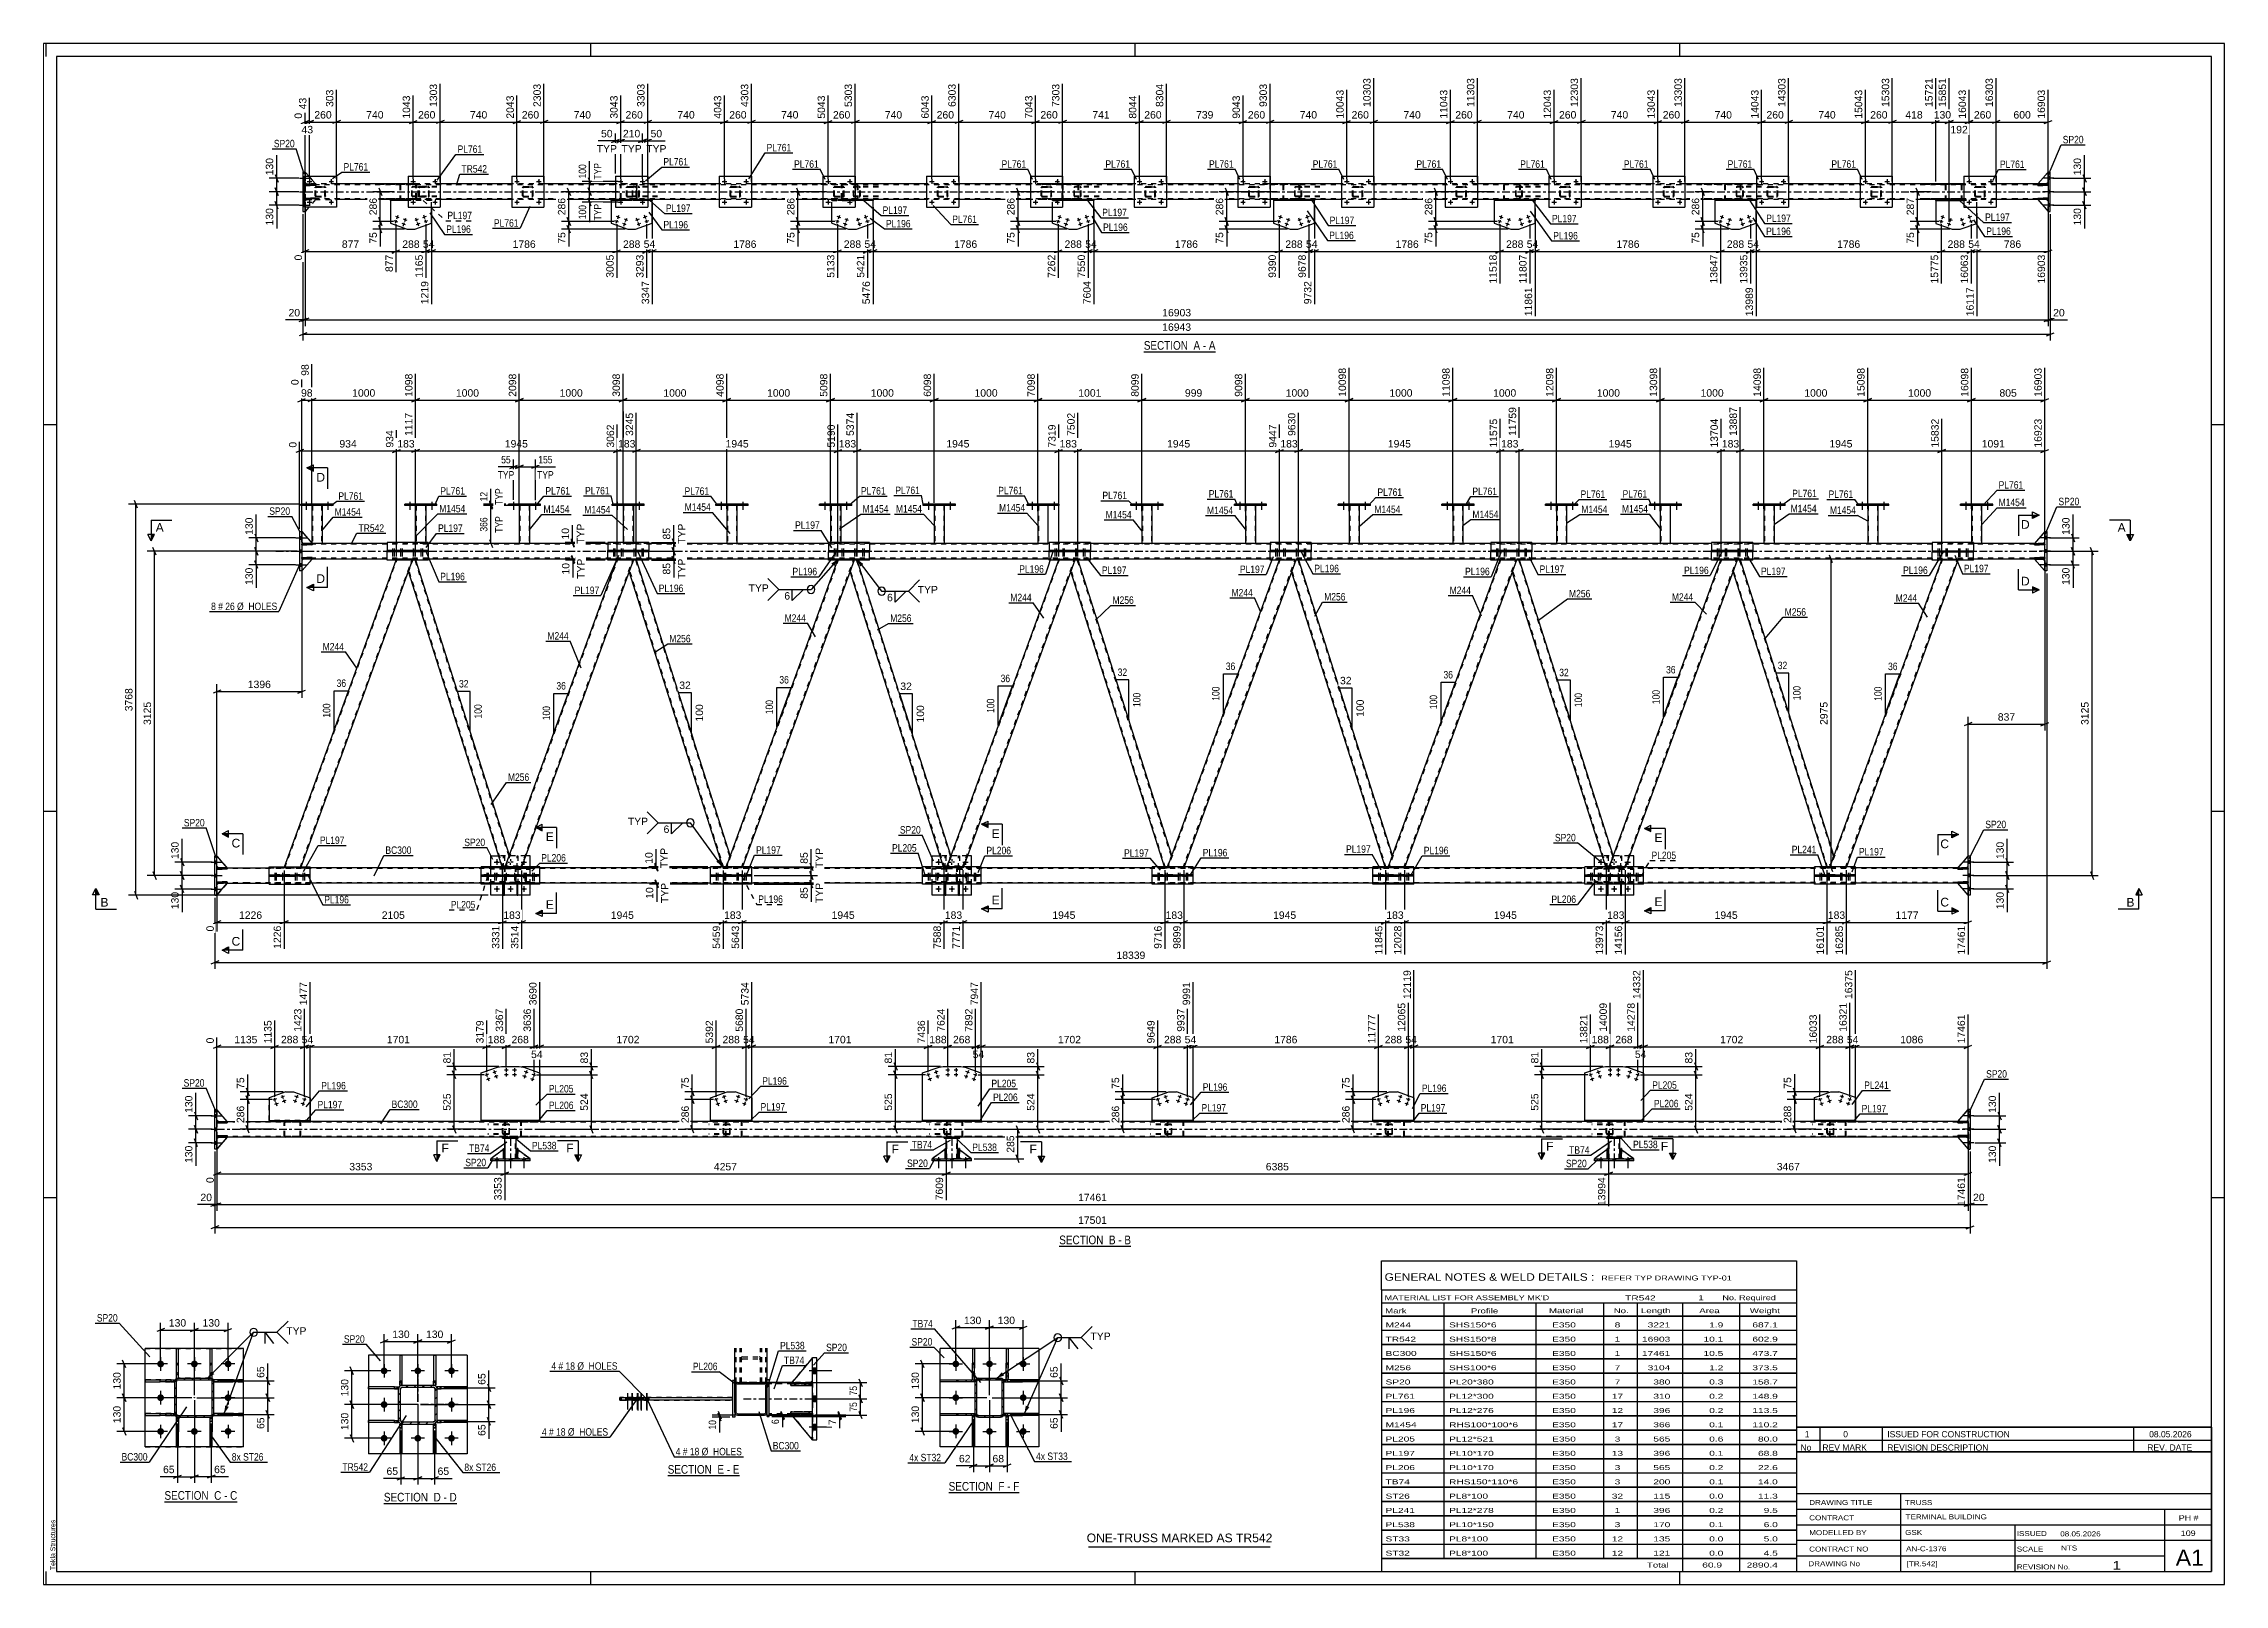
# Paper-space layout 'Layout1' of a CAD drawing. Header units: millimetres. Extents: x 0 to 841, y 0 to 594.
# The model-space entities are those that its viewports show. They can reach past a viewport. Long polylines and large blocks are cut down to what shows.
import ezdxf

# ---------------------------------------------------------------- set-up
doc = ezdxf.new("R2010")
doc.units = ezdxf.units.MM
doc.linetypes.add('DXK_LINE_DOT2', pattern=[3.9198, 1.9599, -1.9599])
doc.linetypes.add('DXK_LINE_DOT3', pattern=[5.9187, 2.979, -0.9799, 0.9799, -0.9799])
doc.layers.add('Viewport layer', color=7, linetype='Continuous', plot=False)
doc.styles.add('Arial', font='ARIAL.TTF', dxfattribs={"height": 0.2})
doc.styles.add('Arial Narrow', font='ARIALN.TTF', dxfattribs={"height": 0.2})

# ---------------------------------------------------------------- blocks, each defined once
blk = doc.blocks.new('Unknown-318464438-18 - 7436')
at = {"color": 6, "linetype": 'Continuous'}
blk.add_line((226.52, -362.91), (253.74, -362.91), dxfattribs=at)
at = {"color": 0, "linetype": 'Continuous'}
blk.add_wipeout([(244.63, -362.16), (244.63, -358.66), (226.52, -358.66), (226.52, -362.16)], dxfattribs=at)
blk.add_wipeout([(248.02, -362.16), (248.02, -358.66), (245.68, -358.66), (245.68, -362.16)], dxfattribs=at)
at = {"color": 7, "linetype": 'Continuous', "style": 'Arial Narrow'}
blk.add_text('SECTION ', height=3.34, dxfattribs=at).set_placement((226.52, -362.16))
at = {"color": 0, "linetype": 'Continuous'}
blk.add_wipeout([(250.35, -362.16), (250.35, -358.66), (249.07, -358.66), (249.07, -362.16)], dxfattribs=at)
blk.add_wipeout([(253.74, -362.16), (253.74, -358.66), (251.4, -358.66), (251.4, -362.16)], dxfattribs=at)
at = {"color": 7, "linetype": 'Continuous', "style": 'Arial Narrow'}
for s, p in [('F', (245.68, -362.16)), ('-', (249.07, -362.16)), ('F', (251.4, -362.16))]:
    blk.add_text(s, height=3.34, dxfattribs=at).set_placement(p)
blk = doc.blocks.new('Unknown-318464438-1115')
at = {"color": 5, "linetype": 'Continuous'}
for p, q in [((718.49, 195.71), (-122.51, 195.71)), ((-122.51, 195.71), (-122.51, -398.29)), ((-121.51, 190.71), (-121.51, 195.71)), ((88.49, 190.71), (88.49, 195.71)), ((298.49, 190.71), (298.49, 195.71)), ((508.49, 190.71), (508.49, 195.71)), ((718.49, -398.29), (718.49, 195.71)), ((713.49, 190.71), (-117.51, 190.71)), ((-117.51, 190.71), (-117.51, -393.29)), ((713.49, -393.29), (713.49, 190.71)), ((-117.51, 48.71), (-122.51, 48.71)), ((718.49, 48.71), (713.49, 48.71)), ((-117.51, -100.29), (-122.51, -100.29)), ((718.49, -100.29), (713.49, -100.29)), ((-117.51, -249.29), (-122.51, -249.29)), ((718.49, -249.29), (713.49, -249.29)), ((-121.51, -398.29), (-121.51, -393.29)), ((-117.51, -393.29), (713.49, -393.29)), ((88.49, -398.29), (88.49, -393.29)), ((298.49, -398.29), (298.49, -393.29)), ((508.49, -398.29), (508.49, -393.29)), ((-122.51, -398.29), (718.49, -398.29))]:
    blk.add_line(p, q, dxfattribs=at)
at = {"color": 174, "linetype": 'Continuous', "style": 'Arial'}
blk.add_text('Tekla Structures', height=1.9102, rotation=90, dxfattribs=at).set_placement((-118.01, -392.79))
blk = doc.blocks.new('Unknown-318464438-12 - 5772')
at = {"color": 6, "linetype": 'Continuous'}
blk.add_line((301.77, 76.95), (329.42, 76.95), dxfattribs=at)
at = {"color": 0, "linetype": 'Continuous'}
blk.add_wipeout([(319.88, 77.7), (319.88, 81.2), (301.77, 81.2), (301.77, 77.7)], dxfattribs=at)
blk.add_wipeout([(323.49, 77.7), (323.49, 81.2), (320.93, 81.2), (320.93, 77.7)], dxfattribs=at)
at = {"color": 7, "linetype": 'Continuous', "style": 'Arial Narrow'}
blk.add_text('SECTION ', height=3.34, dxfattribs=at).set_placement((301.77, 77.7))
at = {"color": 0, "linetype": 'Continuous'}
blk.add_wipeout([(325.81, 77.7), (325.81, 81.2), (324.54, 81.2), (324.54, 77.7)], dxfattribs=at)
blk.add_wipeout([(329.42, 77.7), (329.42, 81.2), (326.86, 81.2), (326.86, 77.7)], dxfattribs=at)
at = {"color": 7, "linetype": 'Continuous', "style": 'Arial Narrow'}
for s, p in [('A', (320.93, 77.7)), ('-', (324.54, 77.7)), ('A', (326.86, 77.7))]:
    blk.add_text(s, height=3.34, dxfattribs=at).set_placement(p)
blk = doc.blocks.new('Unknown-318464438-13 - 1598')
at = {"color": 6, "linetype": 'Continuous'}
blk.add_line((8.72, -367.09), (36.79, -367.09), dxfattribs=at)
at = {"color": 0, "linetype": 'Continuous'}
blk.add_wipeout([(26.83, -366.34), (26.83, -362.84), (8.72, -362.84), (8.72, -366.34)], dxfattribs=at)
blk.add_wipeout([(30.64, -366.34), (30.64, -362.84), (27.88, -362.84), (27.88, -366.34)], dxfattribs=at)
at = {"color": 7, "linetype": 'Continuous', "style": 'Arial Narrow'}
blk.add_text('SECTION ', height=3.34, dxfattribs=at).set_placement((8.72, -366.34))
at = {"color": 0, "linetype": 'Continuous'}
blk.add_wipeout([(32.97, -366.34), (32.97, -362.84), (31.69, -362.84), (31.69, -366.34)], dxfattribs=at)
blk.add_wipeout([(36.79, -366.34), (36.79, -362.84), (34.02, -362.84), (34.02, -366.34)], dxfattribs=at)
at = {"color": 7, "linetype": 'Continuous', "style": 'Arial Narrow'}
for s, p in [('D', (27.88, -366.34)), ('-', (31.69, -366.34)), ('D', (34.02, -366.34))]:
    blk.add_text(s, height=3.34, dxfattribs=at).set_placement(p)
blk = doc.blocks.new('Unknown-318464438-14 - 1231')
at = {"color": 6, "linetype": 'Continuous'}
blk.add_line((118.17, -356.38), (145.82, -356.38), dxfattribs=at)
at = {"color": 0, "linetype": 'Continuous'}
blk.add_wipeout([(136.28, -355.63), (136.28, -352.13), (118.17, -352.13), (118.17, -355.63)], dxfattribs=at)
blk.add_wipeout([(139.89, -355.63), (139.89, -352.13), (137.33, -352.13), (137.33, -355.63)], dxfattribs=at)
at = {"color": 7, "linetype": 'Continuous', "style": 'Arial Narrow'}
blk.add_text('SECTION ', height=3.34, dxfattribs=at).set_placement((118.17, -355.63))
at = {"color": 0, "linetype": 'Continuous'}
blk.add_wipeout([(142.21, -355.63), (142.21, -352.13), (140.94, -352.13), (140.94, -355.63)], dxfattribs=at)
blk.add_wipeout([(145.82, -355.63), (145.82, -352.13), (143.26, -352.13), (143.26, -355.63)], dxfattribs=at)
at = {"color": 7, "linetype": 'Continuous', "style": 'Arial Narrow'}
for s, p in [('E', (137.33, -355.63)), ('E', (143.26, -355.63)), ('-', (140.94, -355.63))]:
    blk.add_text(s, height=3.34, dxfattribs=at).set_placement(p)
blk = doc.blocks.new('Unknown-318464438-16 - 2056')
at = {"color": 6, "linetype": 'Continuous'}
blk.add_line((-75.9, -366.42), (-47.83, -366.42), dxfattribs=at)
at = {"color": 0, "linetype": 'Continuous'}
blk.add_wipeout([(-57.79, -365.67), (-57.79, -362.17), (-75.9, -362.17), (-75.9, -365.67)], dxfattribs=at)
blk.add_wipeout([(-53.97, -365.67), (-53.97, -362.17), (-56.74, -362.17), (-56.74, -365.67)], dxfattribs=at)
at = {"color": 7, "linetype": 'Continuous', "style": 'Arial Narrow'}
blk.add_text('SECTION ', height=3.34, dxfattribs=at).set_placement((-75.9, -365.67))
at = {"color": 0, "linetype": 'Continuous'}
blk.add_wipeout([(-51.65, -365.67), (-51.65, -362.17), (-52.92, -362.17), (-52.92, -365.67)], dxfattribs=at)
blk.add_wipeout([(-47.83, -365.67), (-47.83, -362.17), (-50.6, -362.17), (-50.6, -365.67)], dxfattribs=at)
at = {"color": 7, "linetype": 'Continuous', "style": 'Arial Narrow'}
for s, p in [('C', (-56.74, -365.67)), ('-', (-52.92, -365.67)), ('C', (-50.6, -365.67))]:
    blk.add_text(s, height=3.34, dxfattribs=at).set_placement(p)
blk = doc.blocks.new('Unknown-318464438-17 - 2499')
at = {"color": 6, "linetype": 'Continuous'}
blk.add_line((269.18, -267.91), (296.83, -267.91), dxfattribs=at)
at = {"color": 0, "linetype": 'Continuous'}
blk.add_wipeout([(287.29, -267.16), (287.29, -263.66), (269.18, -263.66), (269.18, -267.16)], dxfattribs=at)
blk.add_wipeout([(290.89, -267.16), (290.89, -263.66), (288.34, -263.66), (288.34, -267.16)], dxfattribs=at)
at = {"color": 7, "linetype": 'Continuous', "style": 'Arial Narrow'}
blk.add_text('SECTION ', height=3.34, dxfattribs=at).set_placement((269.18, -267.16))
at = {"color": 0, "linetype": 'Continuous'}
blk.add_wipeout([(293.22, -267.16), (293.22, -263.66), (291.94, -263.66), (291.94, -267.16)], dxfattribs=at)
blk.add_wipeout([(296.83, -267.16), (296.83, -263.66), (294.27, -263.66), (294.27, -267.16)], dxfattribs=at)
at = {"color": 7, "linetype": 'Continuous', "style": 'Arial Narrow'}
for s, p in [('B', (288.34, -267.16)), ('-', (291.94, -267.16)), ('B', (294.27, -267.16))]:
    blk.add_text(s, height=3.34, dxfattribs=at).set_placement(p)
blk = doc.blocks.new('Part-318464438-7579 - 7436')
at = {"linetype": 'Continuous'}
h = blk.add_hatch(dxfattribs=at)
h.set_pattern_fill('', scale=0.7, style=0, pattern_type=0)
h.set_pattern_definition([(45, (236.7682, -332.4023), (-1.57154, 1.57154), [])])
h.paths.add_polyline_path([(236.77, -333.2), (236.77, -332.4), (229.61, -332.4), (229.61, -333.2)])
at = {"color": 2, "linetype": 'Continuous'}
for p, q in [((223.27, -333.2), (223.27, -332.4)), ((223.27, -332.4), (229.61, -332.4)), ((229.61, -333.2), (223.27, -333.2)), ((229.61, -332.4), (236.77, -332.4)), ((229.61, -333.2), (229.61, -332.4)), ((236.77, -333.2), (229.61, -333.2)), ((236.77, -332.4), (236.77, -333.2))]:
    blk.add_line(p, q, dxfattribs=at)
at = {"color": 7, "linetype": 'DXK_LINE_DOT2'}
for p, q in [((229.61, -332.4), (236.77, -332.4)), ((236.77, -333.2), (229.61, -333.2)), ((235.27, -333.2), (235.27, -332.4)), ((236.77, -332.4), (236.77, -333.2))]:
    blk.add_line(p, q, dxfattribs=at)
blk = doc.blocks.new('Part-318464438-7535 - 7436')
at = {"color": 2, "linetype": 'Continuous'}
for p, q in [((261.27, -307.31), (223.27, -307.31)), ((223.27, -345.31), (223.27, -307.31)), ((261.27, -307.31), (261.27, -345.31)), ((261.27, -345.31), (223.27, -345.31))]:
    blk.add_line(p, q, dxfattribs=at)
blk = doc.blocks.new('Part-318464438-7552 - 7436')
at = {"linetype": 'Continuous'}
h = blk.add_hatch(dxfattribs=at)
h.set_pattern_fill('', scale=0.7, style=0, pattern_type=0)
h.set_pattern_definition([(45, (254.9256, -319.4025), (-1.57154, 1.57154), [])])
h.paths.add_polyline_path([(254.93, -320.2), (254.93, -319.4), (247.77, -319.4), (247.77, -320.2)])
at = {"color": 7, "linetype": 'DXK_LINE_DOT2'}
for p, q in [((254.93, -319.4), (247.77, -319.4)), ((247.77, -319.4), (247.77, -320.2)), ((249.27, -320.2), (249.27, -319.4)), ((254.93, -320.2), (247.77, -320.2))]:
    blk.add_line(p, q, dxfattribs=at)
at = {"color": 2, "linetype": 'Continuous'}
for p, q in [((254.93, -319.4), (247.77, -319.4)), ((247.77, -319.4), (247.77, -320.2)), ((261.27, -319.4), (254.93, -319.4)), ((254.93, -320.2), (254.93, -319.4)), ((261.27, -320.2), (261.27, -319.4)), ((247.77, -320.2), (254.93, -320.2)), ((261.27, -320.2), (254.93, -320.2))]:
    blk.add_line(p, q, dxfattribs=at)
blk = doc.blocks.new('Part-318464438-7569 - 7436')
at = {"linetype": 'Continuous'}
h = blk.add_hatch(dxfattribs=at)
h.set_pattern_fill('', scale=0.7, style=0, pattern_type=0)
h.set_pattern_definition([(45, (254.9256, -332.4025), (-1.57154, 1.57154), [])])
h.paths.add_polyline_path([(254.93, -333.2), (254.93, -332.4), (247.77, -332.4), (247.77, -333.2)])
at = {"color": 7, "linetype": 'DXK_LINE_DOT2'}
for p, q in [((254.93, -332.4), (247.77, -332.4)), ((247.77, -332.4), (247.77, -333.2)), ((254.93, -333.2), (247.77, -333.2)), ((249.27, -333.2), (249.27, -332.4))]:
    blk.add_line(p, q, dxfattribs=at)
at = {"color": 2, "linetype": 'Continuous'}
for p, q in [((254.93, -332.4), (247.77, -332.4)), ((247.77, -332.4), (247.77, -333.2)), ((247.77, -333.2), (254.93, -333.2)), ((261.27, -332.4), (254.93, -332.4)), ((254.93, -333.2), (254.93, -332.4)), ((261.27, -333.2), (254.93, -333.2)), ((261.27, -333.2), (261.27, -332.4))]:
    blk.add_line(p, q, dxfattribs=at)
blk = doc.blocks.new('Part-318464438-7574 - 7436')
at = {"linetype": 'Continuous'}
h = blk.add_hatch(dxfattribs=at)
h.set_pattern_fill('', scale=0.7, style=0, pattern_type=0)
h.set_pattern_definition([(45, (236.7682, -319.4023), (-1.57154, 1.57154), [])])
h.paths.add_polyline_path([(236.77, -320.2), (236.77, -319.4), (229.61, -319.4), (229.61, -320.2)])
at = {"color": 2, "linetype": 'Continuous'}
for p, q in [((223.27, -320.2), (223.27, -319.4)), ((223.27, -319.4), (229.61, -319.4)), ((229.61, -319.4), (236.77, -319.4)), ((229.61, -320.2), (229.61, -319.4)), ((236.77, -319.4), (236.77, -320.2)), ((229.61, -320.2), (223.27, -320.2)), ((236.77, -320.2), (229.61, -320.2))]:
    blk.add_line(p, q, dxfattribs=at)
at = {"color": 7, "linetype": 'DXK_LINE_DOT2'}
for p, q in [((229.61, -319.4), (236.77, -319.4)), ((235.27, -320.2), (235.27, -319.4)), ((236.77, -319.4), (236.77, -320.2)), ((236.77, -320.2), (229.61, -320.2))]:
    blk.add_line(p, q, dxfattribs=at)
blk = doc.blocks.new('Part-318464438-7610 - 7436')
at = {"linetype": 'Continuous'}
h = blk.add_hatch(dxfattribs=at)
h.set_pattern_fill('', scale=0.7, style=0, pattern_type=0)
h.set_pattern_definition([(45, (249.4526, -312.992), (-1.57154, 1.57154), [])])
h.paths.add_polyline_path([(249.45, -319.41), (249.45, -312.99), (248.65, -312.99), (248.65, -319.41)])
at = {"color": 2, "linetype": 'Continuous'}
for p, q in [((248.65, -307.3), (248.65, -312.99)), ((248.65, -307.3), (249.45, -307.3)), ((249.45, -307.3), (249.45, -312.99)), ((248.65, -319.41), (248.65, -312.99)), ((249.45, -312.99), (248.65, -312.99)), ((248.65, -319.41), (249.45, -319.41)), ((249.45, -319.41), (249.45, -312.99))]:
    blk.add_line(p, q, dxfattribs=at)
at = {"color": 7, "linetype": 'DXK_LINE_DOT2'}
for p, q in [((248.65, -312.99), (248.65, -319.41)), ((248.65, -317.91), (249.45, -317.91)), ((248.65, -319.41), (249.45, -319.41)), ((249.45, -312.99), (249.45, -319.41))]:
    blk.add_line(p, q, dxfattribs=at)
blk = doc.blocks.new('Part-318464438-7615 - 7436')
at = {"linetype": 'Continuous'}
h = blk.add_hatch(dxfattribs=at)
h.set_pattern_fill('', scale=0.7, style=0, pattern_type=0)
h.set_pattern_definition([(45, (236.4526, -333.2129), (-1.57154, 1.57154), [])])
h.paths.add_polyline_path([(236.45, -339.62), (236.45, -333.21), (235.65, -333.21), (235.65, -339.62)])
at = {"color": 7, "linetype": 'DXK_LINE_DOT2'}
for p, q in [((235.65, -339.62), (235.65, -333.21)), ((235.65, -333.21), (236.45, -333.21)), ((235.65, -334.71), (236.45, -334.71)), ((236.45, -339.62), (236.45, -333.21))]:
    blk.add_line(p, q, dxfattribs=at)
at = {"color": 2, "linetype": 'Continuous'}
for p, q in [((235.65, -339.62), (235.65, -333.21)), ((235.65, -333.21), (236.45, -333.21)), ((236.45, -333.21), (236.45, -339.62)), ((235.65, -345.3), (235.65, -339.62)), ((236.45, -339.62), (235.65, -339.62)), ((236.45, -339.62), (236.45, -345.3)), ((236.45, -345.3), (235.65, -345.3))]:
    blk.add_line(p, q, dxfattribs=at)
blk = doc.blocks.new('Part-318464438-7620 - 7436')
at = {"linetype": 'Continuous'}
h = blk.add_hatch(dxfattribs=at)
h.set_pattern_fill('', scale=0.7, style=0, pattern_type=0)
h.set_pattern_definition([(45, (249.452, -333.2129), (-1.57154, 1.57154), [])])
h.paths.add_polyline_path([(249.45, -339.62), (249.45, -333.21), (248.65, -333.21), (248.65, -339.62)])
at = {"color": 7, "linetype": 'DXK_LINE_DOT2'}
for p, q in [((248.65, -339.62), (248.65, -333.21)), ((248.65, -333.21), (249.45, -333.21)), ((248.65, -334.71), (249.45, -334.71)), ((249.45, -339.62), (249.45, -333.21))]:
    blk.add_line(p, q, dxfattribs=at)
at = {"color": 2, "linetype": 'Continuous'}
for p, q in [((248.65, -339.62), (248.65, -333.21)), ((248.65, -333.21), (249.45, -333.21)), ((249.45, -333.21), (249.45, -339.62)), ((248.65, -345.3), (248.65, -339.62)), ((249.45, -339.62), (248.65, -339.62)), ((249.45, -339.62), (249.45, -345.3)), ((249.45, -345.3), (248.65, -345.3))]:
    blk.add_line(p, q, dxfattribs=at)
blk = doc.blocks.new('Part-318464438-7625 - 7436')
at = {"linetype": 'Continuous'}
h = blk.add_hatch(dxfattribs=at)
h.set_pattern_fill('', scale=0.7, style=0, pattern_type=0)
h.set_pattern_definition([(45, (247.7683, -332.605), (-1.57154, 1.57154), [])])
h.paths.add_polyline_path([(247.68, -333.06), (247.77, -332.61), (247.77, -320.01), (247.68, -319.55), (247.42, -319.16), (247.03, -318.9), (246.57, -318.81), (237.97, -318.81), (237.51, -318.9), (237.12, -319.16), (236.86, -319.55), (236.77, -320.01), (236.77, -332.61), (236.86, -333.06), (237.12, -333.45), (237.51, -333.71), (237.97, -333.81), (246.57, -333.81), (247.03, -333.71), (247.42, -333.45)])
h.paths.add_polyline_path([(246.8, -333.16), (246.57, -333.21), (237.97, -333.21), (237.74, -333.16), (237.54, -333.03), (237.41, -332.83), (237.37, -332.61), (237.37, -320.01), (237.41, -319.78), (237.54, -319.58), (237.74, -319.45), (237.97, -319.41), (246.57, -319.41), (246.8, -319.45), (246.99, -319.58), (247.12, -319.78), (247.17, -320.01), (247.17, -332.61), (247.12, -332.83), (246.99, -333.03)])
blk.add_hatch(color=246, dxfattribs=at).paths.add_polyline_path([(242.27, -318.91, -1), (242.27, -318.71, -1)])
at = {"color": 7, "linetype": 'DXK_LINE_DOT2'}
for p, q in [((236.77, -320.01), (236.86, -319.55)), ((237.51, -318.9), (237.97, -318.81)), ((237.74, -319.45), (237.54, -319.58)), ((237.97, -319.41), (237.74, -319.45)), ((237.97, -318.81), (246.57, -318.81)), ((246.57, -319.41), (237.97, -319.41)), ((246.57, -318.81), (247.03, -318.9)), ((246.8, -319.45), (246.57, -319.41)), ((246.99, -319.58), (246.8, -319.45)), ((247.68, -319.55), (247.77, -320.01)), ((236.77, -332.61), (236.77, -320.01)), ((237.41, -319.78), (237.37, -320.01)), ((237.37, -332.61), (237.37, -320.01)), ((237.54, -319.58), (237.41, -319.78)), ((247.12, -319.78), (246.99, -319.58)), ((247.17, -320.01), (247.12, -319.78)), ((247.17, -332.61), (247.17, -320.01)), ((247.77, -332.61), (247.77, -320.01)), ((236.86, -333.06), (236.77, -332.61)), ((237.37, -332.61), (237.41, -332.83)), ((237.41, -332.83), (237.54, -333.03)), ((237.97, -333.81), (237.51, -333.71)), ((237.54, -333.03), (237.74, -333.16)), ((237.74, -333.16), (237.97, -333.21)), ((237.97, -333.21), (246.57, -333.21)), ((237.97, -333.81), (246.57, -333.81)), ((246.57, -333.21), (246.8, -333.16)), ((247.03, -333.71), (246.57, -333.81)), ((246.8, -333.16), (246.99, -333.03)), ((246.99, -333.03), (247.12, -332.83)), ((247.12, -332.83), (247.17, -332.61)), ((247.77, -332.61), (247.68, -333.06))]:
    blk.add_line(p, q, dxfattribs=at)
at = {"color": 2, "linetype": 'Continuous'}
for p, q in [((236.86, -319.55), (236.77, -320.01)), ((237.97, -318.81), (237.51, -318.9)), ((237.54, -319.58), (237.74, -319.45)), ((237.74, -319.45), (237.97, -319.41)), ((237.97, -318.81), (246.57, -318.81)), ((237.97, -319.41), (246.57, -319.41)), ((247.03, -318.9), (246.57, -318.81)), ((246.57, -319.41), (246.8, -319.45)), ((246.8, -319.45), (246.99, -319.58)), ((247.77, -320.01), (247.68, -319.55)), ((236.77, -332.61), (236.77, -320.01)), ((237.37, -320.01), (237.41, -319.78)), ((237.37, -332.61), (237.37, -320.01)), ((237.41, -319.78), (237.54, -319.58)), ((246.99, -319.58), (247.12, -319.78)), ((247.12, -319.78), (247.17, -320.01)), ((247.17, -332.61), (247.17, -320.01)), ((247.77, -332.61), (247.77, -320.01)), ((236.77, -332.61), (236.86, -333.06)), ((237.41, -332.83), (237.37, -332.61)), ((237.54, -333.03), (237.41, -332.83)), ((237.51, -333.71), (237.97, -333.81)), ((237.74, -333.16), (237.54, -333.03)), ((237.97, -333.21), (237.74, -333.16)), ((237.97, -333.21), (246.57, -333.21)), ((237.97, -333.81), (246.57, -333.81)), ((246.8, -333.16), (246.57, -333.21)), ((246.57, -333.81), (247.03, -333.71)), ((246.99, -333.03), (246.8, -333.16)), ((247.12, -332.83), (246.99, -333.03)), ((247.17, -332.61), (247.12, -332.83)), ((247.68, -333.06), (247.77, -332.61))]:
    blk.add_line(p, q, dxfattribs=at)
at = {"color": 246, "linetype": 'DXK_LINE_DOT2'}
blk.add_line((242.27, -318.81), (242.27, -318.81), dxfattribs=at)
at = {"color": 7, "linetype": 'DXK_LINE_DOT3'}
blk.add_line((242.27, -326.31), (242.27, -326.31), dxfattribs=at)
at = {"color": 246, "linetype": 'Continuous'}
blk.add_circle((242.27, -318.81), 0.1, dxfattribs=at)
at = {"color": 7, "linetype": 'DXK_LINE_DOT2'}
for centre, start, end in [((237.97, -320.01), 112.49999, 157.49999), ((246.57, -320.01), 22.49999, 67.49999), ((237.97, -332.61), 202.49999, 247.49999), ((246.57, -332.61), 292.49999, 337.49999)]:
    blk.add_arc(centre, 1.2, start, end, dxfattribs=at)
at = {"color": 2, "linetype": 'Continuous'}
for centre, start, end in [((237.97, -320.01), 112.49999, 157.49999), ((246.57, -320.01), 22.49999, 67.49999), ((237.97, -332.61), 202.49999, 247.49999), ((246.57, -332.61), 292.49999, 337.49999)]:
    blk.add_arc(centre, 1.2, start, end, dxfattribs=at)
blk = doc.blocks.new('Part-318464438-7634 - 7436')
at = {"linetype": 'Continuous'}
h = blk.add_hatch(dxfattribs=at)
h.set_pattern_fill('', scale=0.7, style=0, pattern_type=0)
h.set_pattern_definition([(45, (236.4532, -312.992), (-1.57154, 1.57154), [])])
h.paths.add_polyline_path([(236.45, -319.41), (236.45, -312.99), (235.65, -312.99), (235.65, -319.41)])
at = {"color": 2, "linetype": 'Continuous'}
for p, q in [((235.65, -307.3), (235.65, -312.99)), ((235.65, -307.3), (236.45, -307.3)), ((236.45, -307.3), (236.45, -312.99)), ((235.65, -319.41), (235.65, -312.99)), ((236.45, -312.99), (235.65, -312.99)), ((235.65, -319.41), (236.45, -319.41)), ((236.45, -319.41), (236.45, -312.99))]:
    blk.add_line(p, q, dxfattribs=at)
at = {"color": 7, "linetype": 'DXK_LINE_DOT2'}
for p, q in [((235.65, -312.99), (235.65, -319.41)), ((235.65, -317.91), (236.45, -317.91)), ((235.65, -319.41), (236.45, -319.41)), ((236.45, -312.99), (236.45, -319.41))]:
    blk.add_line(p, q, dxfattribs=at)
blk = doc.blocks.new('Bolt-318464438-7686 - 7436')
at = {"linetype": 'Continuous'}
for points in [[(230.57, -313.31, -1), (227.97, -313.31, -1)], [(243.57, -313.31, -1), (240.97, -313.31, -1)], [(256.57, -313.31, -1), (253.97, -313.31, -1)], [(230.57, -326.31, -1), (227.97, -326.31, -1)], [(256.57, -326.31, -1), (253.97, -326.31, -1)], [(230.57, -339.31, -1), (227.97, -339.31, -1)], [(243.57, -339.31, -1), (240.97, -339.31, -1)], [(256.57, -339.31, -1), (253.97, -339.31, -1)]]:
    blk.add_hatch(color=1, dxfattribs=at).paths.add_polyline_path(points)
at = {"color": 1, "linetype": 'Continuous'}
for p, q in [((229.27, -310.71), (229.27, -315.91)), ((242.27, -310.71), (242.27, -315.91)), ((255.27, -310.71), (255.27, -315.91)), ((226.67, -313.31), (231.87, -313.31)), ((239.67, -313.31), (244.87, -313.31)), ((252.67, -313.31), (257.87, -313.31)), ((226.67, -326.31), (231.87, -326.31)), ((229.27, -323.71), (229.27, -328.91)), ((252.67, -326.31), (257.87, -326.31)), ((255.27, -323.71), (255.27, -328.91)), ((226.67, -339.31), (231.87, -339.31)), ((229.27, -336.71), (229.27, -341.91)), ((239.67, -339.31), (244.87, -339.31)), ((242.27, -336.71), (242.27, -341.91)), ((252.67, -339.31), (257.87, -339.31)), ((255.27, -336.71), (255.27, -341.91))]:
    blk.add_line(p, q, dxfattribs=at)
blk = doc.blocks.new('Part-318464438-3938 - 3652')
at = {"color": 7, "linetype": 'DXK_LINE_DOT2'}
for p, q in [((190.22, -3), (188.48, -7.77)), ((224.96, -122), (188.62, -7.4)), ((191.17, -3), (190.22, -3)), ((227.25, -117.6), (190.91, -3)), ((191.29, -3.4), (191.17, -3)), ((225.65, -122), (227.39, -117.23)), ((224.71, -122), (224.58, -121.6)), ((224.71, -122), (225.65, -122))]:
    blk.add_line(p, q, dxfattribs=at)
at = {"color": 2, "linetype": 'Continuous'}
for p, q in [((224.58, -121.6), (188.48, -7.77)), ((227.39, -117.23), (191.29, -3.4))]:
    blk.add_line(p, q, dxfattribs=at)
blk = doc.blocks.new('Bolt-318464438-3817 - 3652')
at = {"linetype": 'Continuous'}
for points in [[(52.82, -119.8, -1), (51.78, -119.8, -1)], [(63.22, -119.8, -1), (62.18, -119.8, -1)], [(52.82, -130.2, -1), (51.78, -130.2, -1)], [(58.02, -130.2, -1), (56.98, -130.2, -1)], [(63.22, -130.2, -1), (62.18, -130.2, -1)]]:
    blk.add_hatch(color=1, dxfattribs=at).paths.add_polyline_path(points)
at = {"color": 1, "linetype": 'Continuous'}
for p, q in [((51.26, -119.8), (53.34, -119.8)), ((51.26, -125), (51.95, -125)), ((52.3, -118.76), (52.3, -120.84)), ((52.3, -123.96), (52.3, -124.65)), ((52.3, -126.04), (52.3, -125.35)), ((53.34, -125), (52.64, -125)), ((56.46, -119.8), (57.15, -119.8)), ((57.5, -118.76), (57.5, -119.45)), ((57.5, -120.84), (57.5, -120.15)), ((58.54, -119.8), (57.84, -119.8)), ((61.66, -119.8), (63.74, -119.8)), ((61.66, -125), (62.35, -125)), ((62.7, -118.76), (62.7, -120.84)), ((62.7, -123.96), (62.7, -124.65)), ((62.7, -126.04), (62.7, -125.35)), ((63.74, -125), (63.04, -125)), ((51.26, -130.2), (53.34, -130.2)), ((52.3, -129.16), (52.3, -131.24)), ((56.46, -130.2), (58.54, -130.2)), ((57.5, -129.16), (57.5, -131.24)), ((61.66, -130.2), (63.74, -130.2)), ((62.7, -129.16), (62.7, -131.24))]:
    blk.add_line(p, q, dxfattribs=at)
blk = doc.blocks.new('Part-318464438-4150 - 3652')
at = {"color": 7, "linetype": 'DXK_LINE_DOT2'}
for p, q in [((360.49, -3), (358.75, -7.77)), ((395.23, -122), (358.88, -7.4)), ((361.43, -3), (360.49, -3)), ((397.52, -117.6), (361.18, -3)), ((361.56, -3.4), (361.43, -3)), ((395.92, -122), (397.66, -117.23)), ((394.97, -122), (394.85, -121.6)), ((394.97, -122), (395.92, -122))]:
    blk.add_line(p, q, dxfattribs=at)
at = {"color": 2, "linetype": 'Continuous'}
for p, q in [((394.85, -121.6), (358.75, -7.77)), ((397.66, -117.23), (361.56, -3.4))]:
    blk.add_line(p, q, dxfattribs=at)
blk = doc.blocks.new('Bolt-318464438-3816 - 3652')
at = {"linetype": 'Continuous'}
for points in [[(-55.67, -120.33), (-55.67, -119.29), (-56.47, -119.29), (-56.47, -120.33)], [(-55.67, -120.33), (-55.67, -119.29), (-56.47, -119.29), (-56.47, -120.33)], [(-55.67, -120.33), (-55.67, -119.29), (-56.47, -119.29), (-56.47, -120.33)], [(-55.67, -125.53), (-55.67, -124.49), (-56.47, -124.49), (-56.47, -125.53)], [(-55.67, -125.53), (-55.67, -124.49), (-56.47, -124.49), (-56.47, -125.53)], [(-55.67, -130.73), (-55.67, -129.69), (-56.47, -129.69), (-56.47, -130.73)], [(-55.67, -130.73), (-55.67, -129.69), (-56.47, -129.69), (-56.47, -130.73)], [(-55.67, -130.73), (-55.67, -129.69), (-56.47, -129.69), (-56.47, -130.73)]]:
    blk.add_hatch(color=1, dxfattribs=at).paths.add_polyline_path(points)
at = {"color": 1, "linetype": 'Continuous'}
for p, q in [((-57.87, -119.81), (-53.67, -119.81)), ((-57.87, -119.81), (-53.67, -119.81)), ((-57.87, -119.81), (-53.67, -119.81)), ((-57.87, -125.01), (-53.67, -125.01)), ((-57.87, -125.01), (-53.67, -125.01)), ((-56.47, -119.29), (-55.67, -119.29)), ((-56.47, -119.29), (-55.67, -119.29)), ((-56.47, -119.29), (-55.67, -119.29)), ((-56.47, -120.33), (-55.67, -120.33)), ((-56.47, -120.33), (-55.67, -120.33)), ((-56.47, -120.33), (-55.67, -120.33)), ((-56.47, -124.49), (-55.67, -124.49)), ((-56.47, -124.49), (-55.67, -124.49)), ((-56.47, -125.53), (-55.67, -125.53)), ((-56.47, -125.53), (-55.67, -125.53)), ((-57.87, -130.21), (-53.67, -130.21)), ((-57.87, -130.21), (-53.67, -130.21)), ((-57.87, -130.21), (-53.67, -130.21)), ((-56.47, -129.69), (-55.67, -129.69)), ((-56.47, -129.69), (-55.67, -129.69)), ((-56.47, -129.69), (-55.67, -129.69)), ((-56.47, -130.73), (-55.67, -130.73)), ((-56.47, -130.73), (-55.67, -130.73)), ((-56.47, -130.73), (-55.67, -130.73))]:
    blk.add_line(p, q, dxfattribs=at)
blk = doc.blocks.new('Part-318464438-4087 - 3652')
at = {"color": 7, "linetype": 'DXK_LINE_DOT2'}
for p, q in [((65.1, -127.44), (59.7, -127.44)), ((59.7, -127.44), (59.7, -127.76)), ((59.7, -127.76), (65.1, -127.76)), ((60.3, -127.76), (60.3, -127.44)), ((65.1, -127.76), (65.1, -127.44))]:
    blk.add_line(p, q, dxfattribs=at)
blk = doc.blocks.new('Part-318464438-3688 - 3652')
at = {"color": 2, "linetype": 'Continuous'}
for p, q in [((336.74, 17.64), (336.74, 18.12)), ((349.14, 18.12), (336.74, 18.12)), ((349.14, 17.64), (336.74, 17.64)), ((349.14, 17.64), (349.14, 18.12))]:
    blk.add_line(p, q, dxfattribs=at)
blk = doc.blocks.new('Bolt-318464438-4067 - 3652')
at = {"linetype": 'Continuous'}
for points in [[(20.35, 0.24), (19.63, 0.24), (19.63, -0.24), (20.35, -0.24)], [(20.95, 0.24), (20.23, 0.24), (20.23, -0.24), (20.95, -0.24)], [(23.37, 0.24), (22.65, 0.24), (22.65, -0.24), (23.37, -0.24)], [(23.97, 0.24), (23.25, 0.24), (23.25, -0.24), (23.97, -0.24)]]:
    blk.add_hatch(color=1, dxfattribs=at).paths.add_polyline_path(points)
at = {"color": 1, "linetype": 'Continuous'}
for p, q in [((19.63, 0.24), (19.63, -0.24)), ((19.99, 1.04), (19.99, -1.96)), ((20.23, 0.24), (20.23, -0.24)), ((20.35, 0.24), (20.35, -0.24)), ((20.59, 1.04), (20.59, -1.96)), ((20.95, 0.24), (20.95, -0.24)), ((22.65, 0.24), (22.65, -0.24)), ((23.01, 1.04), (23.01, -1.96)), ((23.25, 0.24), (23.25, -0.24)), ((23.37, 0.24), (23.37, -0.24)), ((23.61, 1.04), (23.61, -1.96)), ((23.97, 0.24), (23.97, -0.24))]:
    blk.add_line(p, q, dxfattribs=at)
blk = doc.blocks.new('Part-318464438-3796 - 3652')
at = {"color": 2, "linetype": 'Continuous'}
for p, q in [((100.94, 17.64), (100.94, 3.4)), ((104.94, 17.64), (104.94, 3.4))]:
    blk.add_line(p, q, dxfattribs=at)
at = {"color": 7, "linetype": 'DXK_LINE_DOT2'}
for p, q in [((100.94, 17.64), (100.94, 17.64)), ((100.94, 17.64), (100.94, 17.64)), ((100.94, 17.64), (100.94, 17.64)), ((100.98, 17.64), (100.94, 17.64)), ((100.94, 17.64), (100.98, 17.64)), ((101.08, 17.64), (100.98, 17.64)), ((100.98, 17.64), (101.08, 17.64)), ((101.2, 17.64), (101.08, 17.64)), ((101.08, 17.64), (101.23, 17.64)), ((101.18, 17.64), (101.18, 17.64)), ((101.18, 17.64), (101.18, 3)), ((101.2, 17.64), (101.18, 17.64)), ((101.18, 17.64), (101.2, 17.64)), ((104.64, 17.64), (101.2, 17.64)), ((101.25, 17.64), (101.2, 17.64)), ((101.2, 17.64), (101.25, 17.64)), ((104.64, 17.64), (101.23, 17.64)), ((104.55, 17.64), (101.25, 17.64)), ((101.25, 17.64), (101.33, 17.64)), ((104.63, 17.64), (101.33, 17.64)), ((104.63, 17.64), (104.55, 17.64)), ((104.68, 17.64), (104.63, 17.64)), ((104.63, 17.64), (104.68, 17.64)), ((104.64, 17.64), (104.8, 17.64)), ((104.8, 17.64), (104.64, 17.64)), ((104.7, 17.64), (104.68, 17.64)), ((104.68, 17.64), (104.7, 17.64)), ((104.7, 17.64), (104.7, 17.64)), ((104.7, 17.64), (104.7, 3)), ((104.8, 17.64), (104.9, 17.64)), ((104.9, 17.64), (104.8, 17.64)), ((104.9, 17.64), (104.94, 17.64)), ((104.94, 17.64), (104.9, 17.64)), ((104.94, 17.64), (104.94, 17.64)), ((104.94, 17.64), (104.94, 17.64)), ((104.94, 17.64), (104.94, 17.64)), ((100.94, 3.4), (100.94, 3)), ((100.98, 3), (100.94, 3)), ((100.94, 3), (100.98, 3)), ((101.08, 3), (100.98, 3)), ((100.98, 3), (101.08, 3)), ((101.23, 3), (101.08, 3)), ((101.08, 3), (101.23, 3)), ((101.2, 3), (101.18, 3)), ((101.18, 3), (101.2, 3)), ((101.25, 3), (101.2, 3)), ((101.2, 3), (101.25, 3)), ((104.64, 3), (101.23, 3)), ((104.64, 3), (101.23, 3)), ((104.55, 3), (101.25, 3)), ((101.25, 3), (101.33, 3)), ((104.63, 3), (101.33, 3)), ((104.63, 3), (104.55, 3)), ((104.68, 3), (104.63, 3)), ((104.63, 3), (104.68, 3)), ((104.64, 3), (104.8, 3)), ((104.8, 3), (104.64, 3)), ((104.7, 3), (104.68, 3)), ((104.68, 3), (104.7, 3)), ((104.8, 3), (104.9, 3)), ((104.9, 3), (104.8, 3)), ((104.9, 3), (104.94, 3)), ((104.94, 3), (104.9, 3)), ((104.94, 3.4), (104.94, 3))]:
    blk.add_line(p, q, dxfattribs=at)
blk = doc.blocks.new('Bolt-318464438-4298 - 3652')
at = {"linetype": 'Continuous'}
for points in [[(438.12, 0.24), (437.4, 0.24), (437.4, -0.24), (438.12, -0.24)], [(438.72, 0.24), (438, 0.24), (438, -0.24), (438.72, -0.24)], [(441.13, 0.24), (440.41, 0.24), (440.41, -0.24), (441.13, -0.24)], [(441.73, 0.24), (441.01, 0.24), (441.01, -0.24), (441.73, -0.24)]]:
    blk.add_hatch(color=1, dxfattribs=at).paths.add_polyline_path(points)
at = {"color": 1, "linetype": 'Continuous'}
for p, q in [((437.4, 0.24), (437.4, -0.24)), ((437.76, 1.04), (437.76, -1.96)), ((438, 0.24), (438, -0.24)), ((438.12, 0.24), (438.12, -0.24)), ((438.36, 1.04), (438.36, -1.96)), ((438.72, 0.24), (438.72, -0.24)), ((440.41, 0.24), (440.41, -0.24)), ((440.77, 1.04), (440.77, -1.96)), ((441.01, 0.24), (441.01, -0.24)), ((441.13, 0.24), (441.13, -0.24)), ((441.37, 1.04), (441.37, -1.96)), ((441.73, 0.24), (441.73, -0.24))]:
    blk.add_line(p, q, dxfattribs=at)
blk = doc.blocks.new('Part-318464438-4051 - 3652')
at = {"color": 7, "linetype": 'DXK_LINE_DOT2'}
for p, q in [((235.37, -122.24), (229.97, -122.24)), ((229.97, -122.24), (229.97, -122.56)), ((229.97, -122.56), (235.37, -122.56)), ((230.57, -122.56), (230.57, -122.24)), ((235.37, -122.56), (235.37, -122.24))]:
    blk.add_line(p, q, dxfattribs=at)
blk = doc.blocks.new('Part-318464438-3668 - 3652')
at = {"color": 2, "linetype": 'Continuous'}
for p, q in [((296.79, 17.64), (296.79, 18.12)), ((309.19, 18.12), (296.79, 18.12)), ((309.19, 17.64), (296.79, 17.64)), ((309.19, 17.64), (309.19, 18.12))]:
    blk.add_line(p, q, dxfattribs=at)
blk = doc.blocks.new('Part-318464438-3683 - 3652')
at = {"color": 2, "linetype": 'Continuous'}
for p, q in [((340.94, 17.64), (340.94, 3)), ((344.94, 3), (344.94, 17.64))]:
    blk.add_line(p, q, dxfattribs=at)
at = {"color": 7, "linetype": 'DXK_LINE_DOT2'}
for p, q in [((340.94, 17.64), (340.94, 17.64)), ((340.94, 17.64), (340.94, 17.64)), ((340.94, 17.64), (340.94, 17.64)), ((340.97, 17.64), (340.94, 17.64)), ((340.94, 17.64), (340.97, 17.64)), ((341.08, 17.64), (340.97, 17.64)), ((340.97, 17.64), (341.08, 17.64)), ((341.23, 17.64), (341.08, 17.64)), ((341.08, 17.64), (341.23, 17.64)), ((341.18, 17.64), (341.18, 17.64)), ((341.18, 17.64), (341.18, 3)), ((341.2, 17.64), (341.18, 17.64)), ((341.18, 17.64), (341.2, 17.64)), ((341.25, 17.64), (341.2, 17.64)), ((341.2, 17.64), (341.25, 17.64)), ((344.64, 17.64), (341.23, 17.64)), ((344.64, 17.64), (341.23, 17.64)), ((344.55, 17.64), (341.25, 17.64)), ((341.25, 17.64), (341.33, 17.64)), ((344.63, 17.64), (341.33, 17.64)), ((344.63, 17.64), (344.55, 17.64)), ((344.68, 17.64), (344.63, 17.64)), ((344.63, 17.64), (344.68, 17.64)), ((344.64, 17.64), (344.8, 17.64)), ((344.8, 17.64), (344.64, 17.64)), ((344.7, 17.64), (344.68, 17.64)), ((344.68, 17.64), (344.7, 17.64)), ((344.7, 17.64), (344.7, 17.64)), ((344.7, 17.64), (344.7, 3)), ((344.8, 17.64), (344.9, 17.64)), ((344.9, 17.64), (344.8, 17.64)), ((344.9, 17.64), (344.94, 17.64)), ((344.94, 17.64), (344.9, 17.64)), ((344.94, 17.64), (344.94, 17.64)), ((344.94, 17.64), (344.94, 17.64)), ((344.94, 17.64), (344.94, 17.64)), ((340.94, 3), (340.94, 3)), ((340.94, 3), (340.94, 3)), ((340.97, 3), (340.94, 3)), ((340.94, 3), (340.97, 3)), ((341.08, 3), (340.97, 3)), ((340.97, 3), (341.08, 3)), ((341.23, 3), (341.08, 3)), ((341.08, 3), (341.23, 3)), ((341.2, 3), (341.18, 3)), ((341.18, 3), (341.2, 3)), ((341.25, 3), (341.2, 3)), ((341.2, 3), (341.25, 3)), ((344.64, 3), (341.23, 3)), ((344.64, 3), (341.23, 3)), ((344.55, 3), (341.25, 3)), ((341.25, 3), (341.33, 3)), ((344.63, 3), (341.33, 3)), ((344.63, 3), (344.55, 3)), ((344.68, 3), (344.63, 3)), ((344.63, 3), (344.68, 3)), ((344.64, 3), (344.8, 3)), ((344.8, 3), (344.64, 3)), ((344.7, 3), (344.68, 3)), ((344.68, 3), (344.7, 3)), ((344.8, 3), (344.9, 3)), ((344.9, 3), (344.8, 3)), ((344.9, 3), (344.94, 3)), ((344.94, 3), (344.9, 3)), ((344.94, 3), (344.94, 3)), ((344.94, 3), (344.94, 3)), ((344.94, 3), (344.94, 3))]:
    blk.add_line(p, q, dxfattribs=at)
blk = doc.blocks.new('Part-318464438-3693 - 3652')
at = {"color": 2, "linetype": 'Continuous'}
for p, q in [((605.86, 3.39), (605.86, 0.23)), ((621.71, 3.39), (605.86, 3.39)), ((621.71, 3.39), (621.71, 0.23)), ((605.86, -3.41), (605.86, -0.25)), ((621.71, -3.41), (605.86, -3.41)), ((621.71, -3.41), (621.71, -0.25))]:
    blk.add_line(p, q, dxfattribs=at)
at = {"color": 7, "linetype": 'DXK_LINE_DOT2'}
for p, q in [((605.86, 0.23), (605.86, -0.25)), ((621.71, 0.23), (621.71, -0.25))]:
    blk.add_line(p, q, dxfattribs=at)
blk = doc.blocks.new('Part-318464438-4089 - 3652')
at = {"color": 7, "linetype": 'DXK_LINE_DOT2'}
for p, q in [((615.65, -128), (619.05, -128)), ((619.65, -132.6), (615.65, -128)), ((619.05, -128), (619.65, -128.6)), ((619.65, -128.6), (619.65, -132.6))]:
    blk.add_line(p, q, dxfattribs=at)
blk = doc.blocks.new('Part-318464438-3698 - 3652')
at = {"color": 2, "linetype": 'Continuous'}
for p, q in [((380.94, 17.64), (380.94, 3)), ((384.94, 3), (384.94, 17.64))]:
    blk.add_line(p, q, dxfattribs=at)
at = {"color": 7, "linetype": 'DXK_LINE_DOT2'}
for p, q in [((380.94, 17.64), (380.94, 17.64)), ((380.94, 17.64), (380.94, 17.64)), ((380.94, 17.64), (380.94, 17.64)), ((380.97, 17.64), (380.94, 17.64)), ((380.94, 17.64), (380.97, 17.64)), ((381.08, 17.64), (380.97, 17.64)), ((380.97, 17.64), (381.08, 17.64)), ((381.23, 17.64), (381.08, 17.64)), ((381.08, 17.64), (381.23, 17.64)), ((381.18, 17.64), (381.18, 17.64)), ((381.18, 17.64), (381.18, 3)), ((381.2, 17.64), (381.18, 17.64)), ((381.18, 17.64), (381.2, 17.64)), ((381.25, 17.64), (381.2, 17.64)), ((381.2, 17.64), (381.25, 17.64)), ((384.64, 17.64), (381.23, 17.64)), ((384.64, 17.64), (381.23, 17.64)), ((384.55, 17.64), (381.25, 17.64)), ((381.25, 17.64), (381.33, 17.64)), ((384.63, 17.64), (381.33, 17.64)), ((384.63, 17.64), (384.55, 17.64)), ((384.68, 17.64), (384.63, 17.64)), ((384.63, 17.64), (384.68, 17.64)), ((384.64, 17.64), (384.8, 17.64)), ((384.8, 17.64), (384.64, 17.64)), ((384.7, 17.64), (384.68, 17.64)), ((384.68, 17.64), (384.7, 17.64)), ((384.7, 17.64), (384.7, 17.64)), ((384.7, 17.64), (384.7, 3)), ((384.8, 17.64), (384.9, 17.64)), ((384.9, 17.64), (384.8, 17.64)), ((384.9, 17.64), (384.94, 17.64)), ((384.94, 17.64), (384.9, 17.64)), ((384.94, 17.64), (384.94, 17.64)), ((384.94, 17.64), (384.94, 17.64)), ((384.94, 17.64), (384.94, 17.64)), ((380.94, 3), (380.94, 3)), ((380.94, 3), (380.94, 3)), ((380.97, 3), (380.94, 3)), ((380.94, 3), (380.97, 3)), ((381.08, 3), (380.97, 3)), ((380.97, 3), (381.08, 3)), ((381.23, 3), (381.08, 3)), ((381.08, 3), (381.23, 3)), ((381.2, 3), (381.18, 3)), ((381.18, 3), (381.2, 3)), ((381.25, 3), (381.2, 3)), ((381.2, 3), (381.25, 3)), ((384.64, 3), (381.23, 3)), ((384.64, 3), (381.23, 3)), ((384.55, 3), (381.25, 3)), ((381.25, 3), (381.33, 3)), ((384.63, 3), (381.33, 3)), ((384.63, 3), (384.55, 3)), ((384.68, 3), (384.63, 3)), ((384.63, 3), (384.68, 3)), ((384.64, 3), (384.8, 3)), ((384.8, 3), (384.64, 3)), ((384.7, 3), (384.68, 3)), ((384.68, 3), (384.7, 3)), ((384.8, 3), (384.9, 3)), ((384.9, 3), (384.8, 3)), ((384.9, 3), (384.94, 3)), ((384.94, 3), (384.9, 3)), ((384.94, 3), (384.94, 3)), ((384.94, 3), (384.94, 3)), ((384.94, 3), (384.94, 3))]:
    blk.add_line(p, q, dxfattribs=at)
blk = doc.blocks.new('Part-318464438-4337 - 3652')
at = {"color": 2, "linetype": 'Continuous'}
for p, q in [((390.11, -124.76), (390.11, -124.76)), ((390.11, -124.76), (399.55, -124.76)), ((390.11, -125.24), (390.11, -124.76)), ((390.11, -125.24), (399.55, -125.24)), ((396.51, -125.24), (396.51, -124.76)), ((399.55, -124.76), (405.96, -124.76)), ((399.55, -125.24), (399.55, -124.76)), ((405.96, -125.24), (399.55, -125.24)), ((405.96, -124.76), (405.96, -124.76)), ((405.96, -125.24), (405.96, -124.76))]:
    blk.add_line(p, q, dxfattribs=at)
at = {"color": 7, "linetype": 'DXK_LINE_DOT2'}
for p, q in [((405.96, -124.76), (390.11, -124.76)), ((390.11, -125.24), (390.11, -125.24)), ((390.11, -125.24), (405.96, -125.24)), ((405.96, -125.24), (405.96, -125.24))]:
    blk.add_line(p, q, dxfattribs=at)
blk = doc.blocks.new('Part-318464438-3699 - 3652')
at = {"color": 2, "linetype": 'Continuous'}
for p, q in [((150.56, -121.6), (134.7, -121.6)), ((134.7, -124.76), (134.7, -121.6)), ((134.7, -128.4), (134.7, -125.24)), ((150.56, -124.76), (150.56, -121.6)), ((150.56, -128.4), (150.56, -125.24)), ((150.56, -128.4), (134.7, -128.4))]:
    blk.add_line(p, q, dxfattribs=at)
at = {"color": 7, "linetype": 'DXK_LINE_DOT2'}
for p, q in [((134.7, -125.24), (134.7, -124.76)), ((150.56, -125.24), (150.56, -124.76))]:
    blk.add_line(p, q, dxfattribs=at)
blk = doc.blocks.new('Part-318464438-3764 - 3652')
at = {"color": 2, "linetype": 'Continuous'}
for p, q in [((-23.26, 17.64), (-23.26, 18.12)), ((-10.86, 18.12), (-23.26, 18.12)), ((-10.86, 17.64), (-23.26, 17.64)), ((-10.86, 17.64), (-10.86, 18.12))]:
    blk.add_line(p, q, dxfattribs=at)
blk = doc.blocks.new('Part-318464438-4039 - 3652')
at = {"color": 2, "linetype": 'Continuous'}
for p, q in [((439.09, -3.4), (396.07, -121.6)), ((445.47, -3.4), (402.45, -121.6))]:
    blk.add_line(p, q, dxfattribs=at)
at = {"color": 7, "linetype": 'DXK_LINE_DOT2'}
for p, q in [((439.49, -3), (396.18, -122)), ((402.05, -122), (445.36, -3)), ((439.09, -3.4), (439.23, -3)), ((439.23, -3), (445.62, -3)), ((445.62, -3), (445.47, -3.4)), ((396.07, -121.6), (395.92, -122)), ((402.31, -122), (395.92, -122)), ((402.45, -121.6), (402.31, -122))]:
    blk.add_line(p, q, dxfattribs=at)
blk = doc.blocks.new('Part-318464438-3704 - 3652')
at = {"color": 2, "linetype": 'Continuous'}
for p, q in [((96.74, 17.64), (96.74, 18.12)), ((109.14, 18.12), (96.74, 18.12)), ((109.14, 17.64), (96.74, 17.64)), ((109.14, 17.64), (109.14, 18.12))]:
    blk.add_line(p, q, dxfattribs=at)
blk = doc.blocks.new('Part-318464438-3769 - 3652')
at = {"color": 7, "linetype": 'DXK_LINE_DOT3'}
for p, q in [((-32.98, 0), (637.14, 0)), ((637.24, 0), (659.24, 0))]:
    blk.add_line(p, q, dxfattribs=at)
at = {"color": 2, "linetype": 'Continuous'}
for p, q in [((-22.38, 3), (-22.98, 3)), ((9.92, 3), (-18.98, 3)), ((95.05, 3), (25.77, 3)), ((180.19, 3), (110.91, 3)), ((265.32, 3), (196.04, 3)), ((350.46, 3), (281.18, 3)), ((435.59, 3), (366.31, 3)), ((520.73, 3), (451.45, 3)), ((605.86, 3), (536.58, 3)), ((637.14, 3), (621.71, 3)), ((645.24, 3), (637.24, 3)), ((649.24, 3), (648.64, 3)), ((-22.38, -3), (-22.98, -3)), ((9.92, -3), (-18.98, -3)), ((95.05, -3), (25.77, -3)), ((180.19, -3), (110.91, -3)), ((265.32, -3), (196.04, -3)), ((350.46, -3), (281.18, -3)), ((435.59, -3), (366.31, -3)), ((520.73, -3), (451.45, -3)), ((605.86, -3), (536.58, -3)), ((637.14, -3), (621.71, -3)), ((645.24, -3), (637.24, -3)), ((649.24, -3), (648.64, -3))]:
    blk.add_line(p, q, dxfattribs=at)
at = {"color": 7, "linetype": 'DXK_LINE_DOT2'}
for p, q in [((-22.98, 3), (-22.98, -3)), ((637.14, 2.68), (-22.98, 2.68)), ((-18.98, 3), (-22.38, 3)), ((25.77, 3), (9.92, 3)), ((110.91, 3), (95.05, 3)), ((196.04, 3), (180.19, 3)), ((281.18, 3), (265.32, 3)), ((366.31, 3), (350.46, 3)), ((451.45, 3), (435.59, 3)), ((536.58, 3), (520.73, 3)), ((621.71, 3), (605.86, 3)), ((649.24, 2.68), (637.24, 2.68)), ((648.64, 3), (645.24, 3)), ((649.24, -3), (649.24, 3)), ((637.14, -2.68), (-22.98, -2.68)), ((-18.98, -3), (-22.38, -3)), ((637.14, -3), (9.92, -3)), ((25.77, -3), (9.92, -3)), ((110.91, -3), (95.05, -3)), ((196.04, -3), (180.19, -3)), ((281.18, -3), (265.32, -3)), ((366.31, -3), (350.46, -3)), ((451.45, -3), (435.59, -3)), ((536.58, -3), (520.73, -3)), ((621.71, -3), (605.86, -3)), ((649.24, -2.68), (637.24, -2.68)), ((648.64, -3), (637.24, -3)), ((648.64, -3), (645.24, -3))]:
    blk.add_line(p, q, dxfattribs=at)
blk = doc.blocks.new('Part-318464438-3958 - 3652')
at = {"color": 2, "linetype": 'Continuous'}
for p, q in [((55.53, -121.6), (98.55, -3.4)), ((61.91, -121.6), (104.94, -3.4))]:
    blk.add_line(p, q, dxfattribs=at)
at = {"color": 7, "linetype": 'DXK_LINE_DOT2'}
for p, q in [((55.64, -122.01), (98.95, -3)), ((61.51, -122.01), (104.83, -3)), ((98.55, -3.4), (98.7, -3)), ((105.08, -3), (98.7, -3)), ((104.94, -3.4), (105.08, -3)), ((55.38, -122.01), (55.53, -121.6)), ((61.77, -122.01), (55.38, -122.01)), ((61.77, -122.01), (61.91, -121.6))]:
    blk.add_line(p, q, dxfattribs=at)
blk = doc.blocks.new('Part-318464438-3709 - 3652')
at = {"color": 2, "linetype": 'Continuous'}
for p, q in [((60.94, 17.64), (60.94, 3)), ((64.94, 3), (64.94, 17.64))]:
    blk.add_line(p, q, dxfattribs=at)
at = {"color": 7, "linetype": 'DXK_LINE_DOT2'}
for p, q in [((60.94, 17.64), (60.94, 17.64)), ((60.94, 17.64), (60.94, 17.64)), ((60.94, 17.64), (60.94, 17.64)), ((60.97, 17.64), (60.94, 17.64)), ((60.94, 17.64), (60.97, 17.64)), ((61.08, 17.64), (60.97, 17.64)), ((60.97, 17.64), (61.08, 17.64)), ((61.19, 17.64), (61.08, 17.64)), ((61.08, 17.64), (61.23, 17.64)), ((61.18, 17.64), (61.18, 17.64)), ((61.18, 17.64), (61.18, 3)), ((61.19, 17.64), (61.18, 17.64)), ((61.18, 17.64), (61.19, 17.64)), ((64.64, 17.64), (61.19, 17.64)), ((61.25, 17.64), (61.19, 17.64)), ((61.19, 17.64), (61.25, 17.64)), ((64.64, 17.64), (61.23, 17.64)), ((64.55, 17.64), (61.25, 17.64)), ((61.25, 17.64), (61.32, 17.64)), ((64.63, 17.64), (61.32, 17.64)), ((64.63, 17.64), (64.55, 17.64)), ((64.68, 17.64), (64.63, 17.64)), ((64.63, 17.64), (64.68, 17.64)), ((64.64, 17.64), (64.8, 17.64)), ((64.8, 17.64), (64.64, 17.64)), ((64.7, 17.64), (64.68, 17.64)), ((64.68, 17.64), (64.7, 17.64)), ((64.7, 17.64), (64.7, 17.64)), ((64.7, 17.64), (64.7, 3)), ((64.8, 17.64), (64.9, 17.64)), ((64.9, 17.64), (64.8, 17.64)), ((64.9, 17.64), (64.94, 17.64)), ((64.94, 17.64), (64.9, 17.64)), ((64.94, 17.64), (64.94, 17.64)), ((64.94, 17.64), (64.94, 17.64)), ((64.94, 17.64), (64.94, 17.64)), ((60.94, 3), (60.94, 3)), ((60.94, 3), (60.94, 3)), ((60.97, 3), (60.94, 3)), ((60.94, 3), (60.97, 3)), ((61.08, 3), (60.97, 3)), ((60.97, 3), (61.08, 3)), ((61.23, 3), (61.08, 3)), ((61.08, 3), (61.23, 3)), ((61.19, 3), (61.18, 3)), ((61.18, 3), (61.19, 3)), ((61.25, 3), (61.19, 3)), ((61.19, 3), (61.25, 3)), ((64.64, 3), (61.23, 3)), ((64.64, 3), (61.23, 3)), ((64.55, 3), (61.25, 3)), ((61.25, 3), (61.32, 3)), ((64.63, 3), (61.32, 3)), ((64.63, 3), (64.55, 3)), ((64.68, 3), (64.63, 3)), ((64.63, 3), (64.68, 3)), ((64.64, 3), (64.8, 3)), ((64.8, 3), (64.64, 3)), ((64.7, 3), (64.68, 3)), ((64.68, 3), (64.7, 3)), ((64.8, 3), (64.9, 3)), ((64.9, 3), (64.8, 3)), ((64.9, 3), (64.94, 3)), ((64.94, 3), (64.9, 3)), ((64.94, 3), (64.94, 3)), ((64.94, 3), (64.94, 3)), ((64.94, 3), (64.94, 3))]:
    blk.add_line(p, q, dxfattribs=at)
blk = doc.blocks.new('Part-318464438-3774 - 3652')
at = {"color": 2, "linetype": 'Continuous'}
for p, q in [((-55.67, -122.01), (-55.07, -122.01)), ((-51.67, -122.01), (-43.67, -122.01)), ((-43.57, -122.01), (-35.57, -122.01)), ((46.18, -122.01), (-19.71, -122.01)), ((134.7, -122.01), (68.79, -122.01)), ((216.45, -122), (150.56, -122.01)), ((304.97, -122), (239.06, -122)), ((390.11, -122), (320.83, -122)), ((471.85, -122), (405.96, -122)), ((560.36, -122), (494.46, -122)), ((615.65, -122), (576.2, -122)), ((619.65, -122), (619.05, -122)), ((-55.67, -128.01), (-55.07, -128.01)), ((-51.67, -128.01), (-43.67, -128.01)), ((-43.57, -128.01), (-35.57, -128.01)), ((46.18, -128.01), (-19.71, -128.01)), ((134.7, -128.01), (68.79, -128.01)), ((216.45, -128), (150.56, -128.01)), ((304.97, -128), (239.06, -128)), ((390.11, -128), (320.83, -128)), ((471.85, -128), (405.96, -128)), ((560.36, -128), (494.46, -128)), ((615.65, -128), (576.2, -128)), ((619.65, -128), (619.05, -128))]:
    blk.add_line(p, q, dxfattribs=at)
at = {"color": 7, "linetype": 'DXK_LINE_DOT2'}
for p, q in [((-55.67, -128.01), (-55.67, -122.01)), ((-43.67, -122.25), (-55.67, -122.25)), ((-55.07, -122.01), (-51.67, -122.01)), ((619.65, -122.24), (-43.57, -122.25)), ((619.65, -122), (-35.57, -122.01)), ((-35.57, -122.01), (-19.71, -122.01)), ((68.79, -122.01), (46.18, -122.01)), ((150.56, -122.01), (134.7, -122.01)), ((239.06, -122), (216.45, -122)), ((320.83, -122), (304.97, -122)), ((405.96, -122), (390.11, -122)), ((494.46, -122), (471.85, -122)), ((576.2, -122), (560.36, -122)), ((619.05, -122), (615.65, -122)), ((619.65, -128), (619.65, -122)), ((-43.67, -127.77), (-55.67, -127.77)), ((-55.07, -128.01), (-51.67, -128.01)), ((619.65, -127.76), (-43.57, -127.77)), ((619.65, -128), (-35.57, -128.01)), ((-19.71, -128.01), (-35.57, -128.01)), ((68.79, -128.01), (46.18, -128.01)), ((150.56, -128.01), (134.7, -128.01)), ((239.06, -128), (216.45, -128)), ((320.83, -128), (304.97, -128)), ((405.96, -128), (390.11, -128)), ((494.46, -128), (471.85, -128)), ((576.2, -128), (560.36, -128)), ((619.05, -128), (615.65, -128))]:
    blk.add_line(p, q, dxfattribs=at)
blk = doc.blocks.new('Part-318464438-3714 - 3652')
at = {"color": 2, "linetype": 'Continuous'}
for p, q in [((56.74, 17.64), (56.74, 18.12)), ((69.14, 18.12), (56.74, 18.12)), ((69.14, 17.64), (56.74, 17.64)), ((69.14, 17.64), (69.14, 18.12))]:
    blk.add_line(p, q, dxfattribs=at)
blk = doc.blocks.new('Bolt-318464438-4129 - 3652')
at = {"linetype": 'Continuous'}
for points in [[(338.3, 17.64), (339.18, 17.64), (339.18, 18.12), (338.3, 18.12)], [(346.7, 17.64), (347.58, 17.64), (347.58, 18.12), (346.7, 18.12)]]:
    blk.add_hatch(color=1, dxfattribs=at).paths.add_polyline_path(points)
at = {"color": 1, "linetype": 'Continuous'}
for p, q in [((338.3, 18.12), (338.3, 17.64)), ((338.74, 19.12), (338.74, 16)), ((339.18, 18.12), (339.18, 17.64)), ((346.7, 18.12), (346.7, 17.64)), ((347.14, 19.12), (347.14, 16)), ((347.58, 18.12), (347.58, 17.64))]:
    blk.add_line(p, q, dxfattribs=at)
blk = doc.blocks.new('Part-318464438-3908 - 3652')
at = {"color": 2, "linetype": 'Continuous'}
for p, q in [((496.74, 17.64), (496.74, 18.12)), ((509.14, 18.12), (496.74, 18.12)), ((509.14, 17.64), (496.74, 17.64)), ((509.14, 17.64), (509.14, 18.12))]:
    blk.add_line(p, q, dxfattribs=at)
blk = doc.blocks.new('Part-318464438-3779 - 3652')
at = {"color": 2, "linetype": 'Continuous'}
for p, q in [((68.79, -121.6), (46.18, -121.6)), ((46.18, -124.76), (46.18, -121.6)), ((46.18, -128.4), (46.18, -125.24)), ((68.79, -124.76), (68.79, -121.6)), ((68.79, -128.4), (68.79, -125.24)), ((68.79, -128.4), (46.18, -128.4))]:
    blk.add_line(p, q, dxfattribs=at)
at = {"color": 7, "linetype": 'DXK_LINE_DOT2'}
for p, q in [((46.18, -125.24), (46.18, -124.76)), ((68.79, -125.24), (68.79, -124.76))]:
    blk.add_line(p, q, dxfattribs=at)
blk = doc.blocks.new('Part-318464438-3844 - 3652')
at = {"color": 2, "linetype": 'Continuous'}
for p, q in [((180.94, 17.64), (180.94, 3.4)), ((184.94, 17.64), (184.94, 3.4))]:
    blk.add_line(p, q, dxfattribs=at)
at = {"color": 7, "linetype": 'DXK_LINE_DOT2'}
for p, q in [((180.94, 17.64), (180.94, 17.64)), ((180.94, 17.64), (180.94, 17.64)), ((180.94, 17.64), (180.94, 17.64)), ((180.97, 17.64), (180.94, 17.64)), ((180.94, 17.64), (180.97, 17.64)), ((181.08, 17.64), (180.97, 17.64)), ((180.97, 17.64), (181.08, 17.64)), ((181.23, 17.64), (181.08, 17.64)), ((181.08, 17.64), (181.23, 17.64)), ((181.18, 17.64), (181.18, 17.64)), ((181.18, 17.64), (181.18, 3)), ((181.2, 17.64), (181.18, 17.64)), ((181.18, 17.64), (181.2, 17.64)), ((181.25, 17.64), (181.2, 17.64)), ((181.2, 17.64), (181.25, 17.64)), ((184.64, 17.64), (181.23, 17.64)), ((184.64, 17.64), (181.23, 17.64)), ((184.55, 17.64), (181.25, 17.64)), ((181.25, 17.64), (181.33, 17.64)), ((184.63, 17.64), (181.33, 17.64)), ((184.63, 17.64), (184.55, 17.64)), ((184.68, 17.64), (184.63, 17.64)), ((184.63, 17.64), (184.68, 17.64)), ((184.64, 17.64), (184.8, 17.64)), ((184.8, 17.64), (184.64, 17.64)), ((184.7, 17.64), (184.68, 17.64)), ((184.68, 17.64), (184.7, 17.64)), ((184.7, 17.64), (184.7, 17.64)), ((184.7, 17.64), (184.7, 3)), ((184.8, 17.64), (184.9, 17.64)), ((184.9, 17.64), (184.8, 17.64)), ((184.9, 17.64), (184.94, 17.64)), ((184.94, 17.64), (184.9, 17.64)), ((184.94, 17.64), (184.94, 17.64)), ((184.94, 17.64), (184.94, 17.64)), ((184.94, 17.64), (184.94, 17.64)), ((180.94, 3.4), (180.94, 3)), ((180.97, 3), (180.94, 3)), ((180.94, 3), (180.97, 3)), ((181.08, 3), (180.97, 3)), ((180.97, 3), (181.08, 3)), ((181.23, 3), (181.08, 3)), ((181.08, 3), (181.23, 3)), ((181.2, 3), (181.18, 3)), ((181.18, 3), (181.2, 3)), ((181.25, 3), (181.2, 3)), ((181.2, 3), (181.25, 3)), ((184.64, 3), (181.23, 3)), ((184.64, 3), (181.23, 3)), ((184.55, 3), (181.25, 3)), ((181.25, 3), (181.33, 3)), ((184.63, 3), (181.33, 3)), ((184.63, 3), (184.55, 3)), ((184.68, 3), (184.63, 3)), ((184.63, 3), (184.68, 3)), ((184.64, 3), (184.8, 3)), ((184.8, 3), (184.64, 3)), ((184.7, 3), (184.68, 3)), ((184.68, 3), (184.7, 3)), ((184.8, 3), (184.9, 3)), ((184.9, 3), (184.8, 3)), ((184.9, 3), (184.94, 3)), ((184.94, 3), (184.9, 3)), ((184.94, 3.4), (184.94, 3))]:
    blk.add_line(p, q, dxfattribs=at)
blk = doc.blocks.new('Bolt-318464438-3896 - 3652')
at = {"linetype": 'Continuous'}
for points in [[(578.3, 17.64), (579.18, 17.64), (579.18, 18.12), (578.3, 18.12)], [(586.7, 17.64), (587.58, 17.64), (587.58, 18.12), (586.7, 18.12)]]:
    blk.add_hatch(color=1, dxfattribs=at).paths.add_polyline_path(points)
at = {"color": 1, "linetype": 'Continuous'}
for p, q in [((578.3, 18.12), (578.3, 17.64)), ((578.74, 19.12), (578.74, 16)), ((579.18, 18.12), (579.18, 17.64)), ((586.7, 18.12), (586.7, 17.64)), ((587.14, 19.12), (587.14, 16)), ((587.58, 18.12), (587.58, 17.64))]:
    blk.add_line(p, q, dxfattribs=at)
blk = doc.blocks.new('Part-318464438-3719 - 3652')
at = {"color": 2, "linetype": 'Continuous'}
for p, q in [((20.94, 17.64), (20.94, 3.4)), ((24.94, 17.64), (24.94, 3.4))]:
    blk.add_line(p, q, dxfattribs=at)
at = {"color": 7, "linetype": 'DXK_LINE_DOT2'}
for p, q in [((20.94, 17.64), (20.94, 17.64)), ((20.94, 17.64), (20.94, 17.64)), ((20.94, 17.64), (20.94, 17.64)), ((20.97, 17.64), (20.94, 17.64)), ((20.94, 17.64), (20.97, 17.64)), ((21.08, 17.64), (20.97, 17.64)), ((20.97, 17.64), (21.08, 17.64)), ((21.19, 17.64), (21.08, 17.64)), ((21.08, 17.64), (21.23, 17.64)), ((21.18, 17.64), (21.18, 17.64)), ((21.18, 17.64), (21.18, 3)), ((21.19, 17.64), (21.18, 17.64)), ((21.18, 17.64), (21.19, 17.64)), ((24.64, 17.64), (21.19, 17.64)), ((21.25, 17.64), (21.19, 17.64)), ((21.19, 17.64), (21.25, 17.64)), ((24.64, 17.64), (21.23, 17.64)), ((24.55, 17.64), (21.25, 17.64)), ((21.25, 17.64), (21.32, 17.64)), ((24.63, 17.64), (21.32, 17.64)), ((24.63, 17.64), (24.55, 17.64)), ((24.68, 17.64), (24.63, 17.64)), ((24.63, 17.64), (24.68, 17.64)), ((24.64, 17.64), (24.8, 17.64)), ((24.8, 17.64), (24.64, 17.64)), ((24.7, 17.64), (24.68, 17.64)), ((24.68, 17.64), (24.7, 17.64)), ((24.7, 17.64), (24.7, 17.64)), ((24.7, 17.64), (24.7, 3)), ((24.8, 17.64), (24.9, 17.64)), ((24.9, 17.64), (24.8, 17.64)), ((24.9, 17.64), (24.94, 17.64)), ((24.94, 17.64), (24.9, 17.64)), ((24.94, 17.64), (24.94, 17.64)), ((24.94, 17.64), (24.94, 17.64)), ((24.94, 17.64), (24.94, 17.64)), ((20.94, 3.4), (20.94, 3)), ((20.97, 3), (20.94, 3)), ((20.94, 3), (20.97, 3)), ((21.08, 3), (20.97, 3)), ((20.97, 3), (21.08, 3)), ((21.23, 3), (21.08, 3)), ((21.08, 3), (21.23, 3)), ((21.19, 3), (21.18, 3)), ((21.18, 3), (21.19, 3)), ((21.25, 3), (21.19, 3)), ((21.19, 3), (21.25, 3)), ((24.64, 3), (21.23, 3)), ((24.64, 3), (21.23, 3)), ((24.55, 3), (21.25, 3)), ((21.25, 3), (21.32, 3)), ((24.63, 3), (21.32, 3)), ((24.63, 3), (24.55, 3)), ((24.68, 3), (24.63, 3)), ((24.63, 3), (24.68, 3)), ((24.64, 3), (24.8, 3)), ((24.8, 3), (24.64, 3)), ((24.7, 3), (24.68, 3)), ((24.68, 3), (24.7, 3)), ((24.8, 3), (24.9, 3)), ((24.9, 3), (24.8, 3)), ((24.9, 3), (24.94, 3)), ((24.94, 3), (24.9, 3)), ((24.94, 3.4), (24.94, 3))]:
    blk.add_line(p, q, dxfattribs=at)
blk = doc.blocks.new('Part-318464438-3724 - 3652')
at = {"color": 2, "linetype": 'Continuous'}
for p, q in [((16.74, 17.64), (16.74, 18.12)), ((29.14, 18.12), (16.74, 18.12)), ((29.14, 17.64), (16.74, 17.64)), ((29.14, 17.64), (29.14, 18.12))]:
    blk.add_line(p, q, dxfattribs=at)
blk = doc.blocks.new('Part-318464438-4135 - 3652')
at = {"color": 2, "linetype": 'Continuous'}
for p, q in [((-29.61, -121.6), (13.42, -3.4)), ((-23.22, -121.6), (19.8, -3.4))]:
    blk.add_line(p, q, dxfattribs=at)
at = {"color": 7, "linetype": 'DXK_LINE_DOT2'}
for p, q in [((-29.5, -122.01), (13.82, -3)), ((-23.62, -122.01), (19.69, -3)), ((13.42, -3.4), (13.56, -3)), ((19.95, -3), (13.56, -3)), ((19.8, -3.4), (19.95, -3)), ((-29.75, -122.01), (-29.61, -121.6)), ((-23.37, -122.01), (-29.75, -122.01)), ((-23.37, -122.01), (-23.22, -121.6))]:
    blk.add_line(p, q, dxfattribs=at)
blk = doc.blocks.new('Part-318464438-4115 - 3652')
at = {"color": 7, "linetype": 'DXK_LINE_DOT2'}
for p, q in [((225.12, -122.24), (225.12, -117.4)), ((225.12, -117.4), (225.44, -117.4)), ((225.44, -117.4), (225.44, -122.24)), ((225.12, -121.64), (225.44, -121.64)), ((225.44, -122.24), (225.12, -122.24))]:
    blk.add_line(p, q, dxfattribs=at)
blk = doc.blocks.new('Part-318464438-3729 - 3652')
at = {"color": 2, "linetype": 'Continuous'}
for p, q in [((-19.06, 17.64), (-19.06, 3.09)), ((-15.06, 17.64), (-15.06, 3))]:
    blk.add_line(p, q, dxfattribs=at)
at = {"color": 7, "linetype": 'DXK_LINE_DOT2'}
for p, q in [((-19.06, 17.64), (-19.06, 17.64)), ((-19.06, 17.64), (-19.06, 17.64)), ((-19.06, 17.64), (-19.06, 17.64)), ((-19.02, 17.64), (-19.06, 17.64)), ((-19.06, 17.64), (-19.02, 17.64)), ((-18.92, 17.64), (-19.02, 17.64)), ((-19.02, 17.64), (-18.92, 17.64)), ((-18.76, 17.64), (-18.92, 17.64)), ((-18.92, 17.64), (-18.76, 17.64)), ((-18.82, 17.64), (-18.82, 17.64)), ((-18.82, 17.64), (-18.82, 3)), ((-18.8, 17.64), (-18.82, 17.64)), ((-18.82, 17.64), (-18.8, 17.64)), ((-18.75, 17.64), (-18.8, 17.64)), ((-18.8, 17.64), (-18.75, 17.64)), ((-15.36, 17.64), (-18.76, 17.64)), ((-15.36, 17.64), (-18.76, 17.64)), ((-15.45, 17.64), (-18.75, 17.64)), ((-18.75, 17.64), (-18.67, 17.64)), ((-15.37, 17.64), (-18.67, 17.64)), ((-15.37, 17.64), (-15.45, 17.64)), ((-15.32, 17.64), (-15.37, 17.64)), ((-15.37, 17.64), (-15.32, 17.64)), ((-15.36, 17.64), (-15.2, 17.64)), ((-15.2, 17.64), (-15.36, 17.64)), ((-15.3, 17.64), (-15.32, 17.64)), ((-15.32, 17.64), (-15.3, 17.64)), ((-15.3, 17.64), (-15.3, 17.64)), ((-15.3, 17.64), (-15.3, 3)), ((-15.2, 17.64), (-15.1, 17.64)), ((-15.1, 17.64), (-15.2, 17.64)), ((-15.1, 17.64), (-15.06, 17.64)), ((-15.06, 17.64), (-15.1, 17.64)), ((-15.06, 17.64), (-15.06, 17.64)), ((-15.06, 17.64), (-15.06, 17.64)), ((-15.06, 17.64), (-15.06, 17.64)), ((-19.06, 3.09), (-19.06, 3)), ((-19.02, 3), (-19.06, 3)), ((-19.06, 3), (-19.02, 3)), ((-18.92, 3), (-19.02, 3)), ((-19.02, 3), (-18.92, 3)), ((-18.76, 3), (-18.92, 3)), ((-18.92, 3), (-18.76, 3)), ((-18.8, 3), (-18.82, 3)), ((-18.82, 3), (-18.8, 3)), ((-18.75, 3), (-18.8, 3)), ((-18.8, 3), (-18.75, 3)), ((-15.36, 3), (-18.76, 3)), ((-15.36, 3), (-18.76, 3)), ((-15.45, 3), (-18.75, 3)), ((-18.75, 3), (-18.67, 3)), ((-15.37, 3), (-18.67, 3)), ((-15.37, 3), (-15.45, 3)), ((-15.32, 3), (-15.37, 3)), ((-15.37, 3), (-15.32, 3)), ((-15.36, 3), (-15.2, 3)), ((-15.2, 3), (-15.36, 3)), ((-15.3, 3), (-15.32, 3)), ((-15.32, 3), (-15.3, 3)), ((-15.2, 3), (-15.1, 3)), ((-15.1, 3), (-15.2, 3)), ((-15.1, 3), (-15.06, 3)), ((-15.06, 3), (-15.1, 3)), ((-15.06, 3), (-15.06, 3)), ((-15.06, 3), (-15.06, 3)), ((-15.06, 3), (-15.06, 3))]:
    blk.add_line(p, q, dxfattribs=at)
blk = doc.blocks.new('Bolt-318464438-3798 - 3652')
at = {"linetype": 'Continuous'}
for points in [[(137.23, -124.76), (136.51, -124.76), (136.51, -125.24), (137.23, -125.24)], [(137.83, -124.76), (137.11, -124.76), (137.11, -125.24), (137.83, -125.24)], [(140.24, -124.76), (139.52, -124.76), (139.52, -125.24), (140.24, -125.24)], [(140.84, -124.76), (140.12, -124.76), (140.12, -125.24), (140.84, -125.24)]]:
    blk.add_hatch(color=1, dxfattribs=at).paths.add_polyline_path(points)
at = {"color": 1, "linetype": 'Continuous'}
for p, q in [((136.51, -124.76), (136.51, -125.24)), ((136.87, -123.96), (136.87, -126.96)), ((137.11, -124.76), (137.11, -125.24)), ((137.23, -124.76), (137.23, -125.24)), ((137.47, -123.96), (137.47, -126.96)), ((137.83, -124.76), (137.83, -125.24)), ((139.52, -124.76), (139.52, -125.24)), ((139.88, -123.96), (139.88, -126.96)), ((140.12, -124.76), (140.12, -125.24)), ((140.24, -124.76), (140.24, -125.24)), ((140.48, -123.96), (140.48, -126.96)), ((140.84, -124.76), (140.84, -125.24))]:
    blk.add_line(p, q, dxfattribs=at)
blk = doc.blocks.new('Part-318464438-3734 - 3652')
at = {"color": 2, "linetype": 'Continuous'}
for p, q in [((536.74, 17.64), (536.74, 18.12)), ((549.14, 18.12), (536.74, 18.12)), ((549.14, 17.64), (536.74, 17.64)), ((549.14, 17.64), (549.14, 18.12))]:
    blk.add_line(p, q, dxfattribs=at)
blk = doc.blocks.new('Bolt-318464438-4125 - 3652')
at = {"linetype": 'Continuous'}
for points in [[(378.3, 17.64), (379.18, 17.64), (379.18, 18.12), (378.3, 18.12)], [(386.7, 17.64), (387.58, 17.64), (387.58, 18.12), (386.7, 18.12)]]:
    blk.add_hatch(color=1, dxfattribs=at).paths.add_polyline_path(points)
at = {"color": 1, "linetype": 'Continuous'}
for p, q in [((378.3, 18.12), (378.3, 17.64)), ((378.74, 19.12), (378.74, 16)), ((379.18, 18.12), (379.18, 17.64)), ((386.7, 18.12), (386.7, 17.64)), ((387.14, 19.12), (387.14, 16)), ((387.58, 18.12), (387.58, 17.64))]:
    blk.add_line(p, q, dxfattribs=at)
blk = doc.blocks.new('Bolt-318464438-3799 - 3652')
at = {"linetype": 'Continuous'}
for points in [[(178.3, 17.64), (179.18, 17.64), (179.18, 18.12), (178.3, 18.12)], [(186.7, 17.64), (187.58, 17.64), (187.58, 18.12), (186.7, 18.12)]]:
    blk.add_hatch(color=1, dxfattribs=at).paths.add_polyline_path(points)
at = {"color": 1, "linetype": 'Continuous'}
for p, q in [((178.3, 18.12), (178.3, 17.64)), ((178.74, 19.12), (178.74, 16)), ((179.18, 18.12), (179.18, 17.64)), ((186.7, 18.12), (186.7, 17.64)), ((187.14, 19.12), (187.14, 16)), ((187.58, 18.12), (187.58, 17.64))]:
    blk.add_line(p, q, dxfattribs=at)
blk = doc.blocks.new('Part-318464438-3739 - 3652')
at = {"color": 2, "linetype": 'Continuous'}
for p, q in [((580.94, 17.64), (580.94, 3)), ((584.94, 3), (584.94, 17.64))]:
    blk.add_line(p, q, dxfattribs=at)
at = {"color": 7, "linetype": 'DXK_LINE_DOT2'}
for p, q in [((580.94, 17.64), (580.94, 17.64)), ((580.94, 17.64), (580.94, 17.64)), ((580.94, 17.64), (580.94, 17.64)), ((580.97, 17.64), (580.94, 17.64)), ((580.94, 17.64), (580.97, 17.64)), ((581.08, 17.64), (580.97, 17.64)), ((580.97, 17.64), (581.08, 17.64)), ((581.23, 17.64), (581.08, 17.64)), ((581.08, 17.64), (581.23, 17.64)), ((581.18, 17.64), (581.18, 17.64)), ((581.18, 17.64), (581.18, 3)), ((581.19, 17.64), (581.18, 17.64)), ((581.18, 17.64), (581.19, 17.64)), ((581.25, 17.64), (581.19, 17.64)), ((581.19, 17.64), (581.25, 17.64)), ((584.64, 17.64), (581.23, 17.64)), ((584.64, 17.64), (581.23, 17.64)), ((584.55, 17.64), (581.25, 17.64)), ((581.25, 17.64), (581.32, 17.64)), ((584.63, 17.64), (581.32, 17.64)), ((584.63, 17.64), (584.55, 17.64)), ((584.68, 17.64), (584.63, 17.64)), ((584.63, 17.64), (584.68, 17.64)), ((584.64, 17.64), (584.8, 17.64)), ((584.8, 17.64), (584.64, 17.64)), ((584.7, 17.64), (584.68, 17.64)), ((584.68, 17.64), (584.7, 17.64)), ((584.7, 17.64), (584.7, 17.64)), ((584.7, 17.64), (584.7, 3)), ((584.8, 17.64), (584.9, 17.64)), ((584.9, 17.64), (584.8, 17.64)), ((584.9, 17.64), (584.94, 17.64)), ((584.94, 17.64), (584.9, 17.64)), ((584.94, 17.64), (584.94, 17.64)), ((584.94, 17.64), (584.94, 17.64)), ((584.94, 17.64), (584.94, 17.64)), ((580.94, 3), (580.94, 3)), ((580.94, 3), (580.94, 3)), ((580.97, 3), (580.94, 3)), ((580.94, 3), (580.97, 3)), ((581.08, 3), (580.97, 3)), ((580.97, 3), (581.08, 3)), ((581.23, 3), (581.08, 3)), ((581.08, 3), (581.23, 3)), ((581.19, 3), (581.18, 3)), ((581.18, 3), (581.19, 3)), ((581.25, 3), (581.19, 3)), ((581.19, 3), (581.25, 3)), ((584.64, 3), (581.23, 3)), ((584.64, 3), (581.23, 3)), ((584.55, 3), (581.25, 3)), ((581.25, 3), (581.32, 3)), ((584.63, 3), (581.32, 3)), ((584.63, 3), (584.55, 3)), ((584.68, 3), (584.63, 3)), ((584.63, 3), (584.68, 3)), ((584.64, 3), (584.8, 3)), ((584.8, 3), (584.64, 3)), ((584.7, 3), (584.68, 3)), ((584.68, 3), (584.7, 3)), ((584.8, 3), (584.9, 3)), ((584.9, 3), (584.8, 3)), ((584.9, 3), (584.94, 3)), ((584.94, 3), (584.9, 3)), ((584.94, 3), (584.94, 3)), ((584.94, 3), (584.94, 3)), ((584.94, 3), (584.94, 3))]:
    blk.add_line(p, q, dxfattribs=at)
blk = doc.blocks.new('Part-318464438-4162 - 3652')
at = {"color": 2, "linetype": 'Continuous'}
for p, q in [((-22.98, 2.76), (-18.98, 2.76)), ((-22.98, 2.44), (-22.98, 2.76)), ((-18.98, 2.44), (-22.98, 2.44)), ((-18.98, 2.76), (-18.98, 2.44))]:
    blk.add_line(p, q, dxfattribs=at)
at = {"color": 7, "linetype": 'DXK_LINE_DOT2'}
blk.add_line((-22.38, 2.44), (-22.38, 2.76), dxfattribs=at)
blk = doc.blocks.new('Part-318464438-4098 - 3652')
at = {"color": 7, "linetype": 'DXK_LINE_DOT2'}
for p, q in [((480.97, -122.48), (481.01, -122.3)), ((481, -122.3), (480.97, -122.48)), ((480.97, -127.52), (480.97, -122.48)), ((481.01, -122.3), (481, -122.3)), ((481.21, -122.48), (481.23, -122.39)), ((481.21, -127.52), (481.21, -122.48)), ((481.23, -122.39), (481.28, -122.31)), ((481.26, -122.04), (481.45, -122)), ((481.45, -122), (481.26, -122.04)), ((481.28, -122.31), (481.36, -122.26)), ((481.36, -122.26), (481.45, -122.24)), ((484.89, -122), (481.45, -122)), ((481.45, -122.24), (484.89, -122.24)), ((484.89, -122), (485.07, -122.04)), ((485.07, -122.04), (484.89, -122)), ((484.89, -122.24), (484.98, -122.26)), ((484.98, -122.26), (485.06, -122.31)), ((485.06, -122.31), (485.11, -122.39)), ((485.11, -122.39), (485.13, -122.48)), ((485.13, -127.52), (485.13, -122.48)), ((485.33, -122.3), (485.37, -122.48)), ((485.37, -122.48), (485.33, -122.3)), ((485.33, -122.3), (485.33, -122.3)), ((485.37, -127.52), (485.37, -122.48)), ((481.01, -127.7), (480.97, -127.52)), ((480.97, -127.52), (481.01, -127.7)), ((481.23, -127.61), (481.21, -127.52)), ((481.28, -127.69), (481.23, -127.61)), ((481.45, -128), (481.26, -127.96)), ((481.26, -127.96), (481.45, -128)), ((481.36, -127.74), (481.28, -127.69)), ((481.45, -127.76), (481.36, -127.74)), ((484.89, -127.76), (481.45, -127.76)), ((484.89, -128), (481.45, -128)), ((484.98, -127.74), (484.89, -127.76)), ((485.07, -127.96), (484.89, -128)), ((484.89, -128), (485.07, -127.96)), ((485.06, -127.69), (484.98, -127.74)), ((485.11, -127.61), (485.06, -127.69)), ((485.13, -127.52), (485.11, -127.61)), ((485.37, -127.52), (485.33, -127.7)), ((485.33, -127.7), (485.37, -127.52))]:
    blk.add_line(p, q, dxfattribs=at)
at = {"color": 7, "linetype": 'DXK_LINE_DOT3'}
blk.add_line((483.17, -125), (483.17, -125), dxfattribs=at)
at = {"color": 7, "linetype": 'DXK_LINE_DOT2'}
for centre, start, end in [((481.45, -122.48), 112.49999, 157.49999), ((481.45, -122.48), 112.49999, 157.49999), ((484.89, -122.48), 22.49999, 67.49999), ((484.89, -122.48), 22.49999, 67.49999), ((481.45, -127.52), 202.49999, 247.49999), ((481.45, -127.52), 202.49999, 247.49999), ((484.89, -127.52), 292.49999, 337.49999), ((484.89, -127.52), 292.49999, 337.49999)]:
    blk.add_arc(centre, 0.48, start, end, dxfattribs=at)
blk = doc.blocks.new('Part-318464438-3744 - 3652')
at = {"color": 2, "linetype": 'Continuous'}
for p, q in [((576.74, 17.64), (576.74, 18.12)), ((589.14, 18.12), (576.74, 18.12)), ((589.14, 17.64), (576.74, 17.64)), ((589.14, 17.64), (589.14, 18.12))]:
    blk.add_line(p, q, dxfattribs=at)
blk = doc.blocks.new('Part-318464438-4303 - 3652')
at = {"color": 2, "linetype": 'Continuous'}
for p, q in [((435.59, 3.4), (435.59, 0.24)), ((451.45, 3.4), (435.59, 3.4)), ((451.45, 3.4), (451.45, 0.24)), ((435.59, -3.4), (435.59, -0.24)), ((451.45, -3.4), (435.59, -3.4)), ((451.45, -3.4), (451.45, -0.24))]:
    blk.add_line(p, q, dxfattribs=at)
at = {"color": 7, "linetype": 'DXK_LINE_DOT2'}
for p, q in [((435.59, 0.24), (435.59, -0.24)), ((451.45, 0.24), (451.45, -0.24))]:
    blk.add_line(p, q, dxfattribs=at)
blk = doc.blocks.new('Part-318464438-3749 - 3652')
at = {"color": 2, "linetype": 'Continuous'}
for p, q in [((620.94, 17.64), (620.94, 3.39)), ((624.94, 3), (624.94, 17.64))]:
    blk.add_line(p, q, dxfattribs=at)
at = {"color": 7, "linetype": 'DXK_LINE_DOT2'}
for p, q in [((620.94, 17.64), (620.94, 17.64)), ((620.94, 17.64), (620.94, 17.64)), ((620.94, 17.64), (620.94, 17.64)), ((620.97, 17.64), (620.94, 17.64)), ((620.94, 17.64), (620.97, 17.64)), ((621.08, 17.64), (620.97, 17.64)), ((620.97, 17.64), (621.08, 17.64)), ((621.23, 17.64), (621.08, 17.64)), ((621.08, 17.64), (621.23, 17.64)), ((621.18, 17.64), (621.18, 17.64)), ((621.18, 17.64), (621.18, 3)), ((621.2, 17.64), (621.18, 17.64)), ((621.18, 17.64), (621.2, 17.64)), ((621.25, 17.64), (621.2, 17.64)), ((621.2, 17.64), (621.25, 17.64)), ((624.64, 17.64), (621.23, 17.64)), ((624.64, 17.64), (621.23, 17.64)), ((624.55, 17.64), (621.25, 17.64)), ((621.25, 17.64), (621.33, 17.64)), ((624.63, 17.64), (621.33, 17.64)), ((624.63, 17.64), (624.55, 17.64)), ((624.68, 17.64), (624.63, 17.64)), ((624.63, 17.64), (624.68, 17.64)), ((624.64, 17.64), (624.8, 17.64)), ((624.8, 17.64), (624.64, 17.64)), ((624.7, 17.64), (624.68, 17.64)), ((624.68, 17.64), (624.7, 17.64)), ((624.7, 17.64), (624.7, 17.64)), ((624.7, 17.64), (624.7, 3)), ((624.8, 17.64), (624.9, 17.64)), ((624.9, 17.64), (624.8, 17.64)), ((624.9, 17.64), (624.94, 17.64)), ((624.94, 17.64), (624.9, 17.64)), ((624.94, 17.64), (624.94, 17.64)), ((624.94, 17.64), (624.94, 17.64)), ((624.94, 17.64), (624.94, 17.64)), ((620.94, 3.39), (620.94, 3)), ((620.97, 3), (620.94, 3)), ((620.94, 3), (620.97, 3)), ((621.08, 3), (620.97, 3)), ((620.97, 3), (621.08, 3)), ((621.23, 3), (621.08, 3)), ((621.08, 3), (621.23, 3)), ((621.2, 3), (621.18, 3)), ((621.18, 3), (621.2, 3)), ((621.25, 3), (621.2, 3)), ((621.2, 3), (621.25, 3)), ((624.64, 3), (621.23, 3)), ((624.64, 3), (621.23, 3)), ((624.55, 3), (621.25, 3)), ((621.25, 3), (621.33, 3)), ((624.63, 3), (621.33, 3)), ((624.63, 3), (624.55, 3)), ((624.68, 3), (624.63, 3)), ((624.63, 3), (624.68, 3)), ((624.64, 3), (624.8, 3)), ((624.8, 3), (624.64, 3)), ((624.7, 3), (624.68, 3)), ((624.68, 3), (624.7, 3)), ((624.8, 3), (624.9, 3)), ((624.9, 3), (624.8, 3)), ((624.9, 3), (624.94, 3)), ((624.94, 3), (624.9, 3)), ((624.94, 3), (624.94, 3)), ((624.94, 3), (624.94, 3)), ((624.94, 3), (624.94, 3))]:
    blk.add_line(p, q, dxfattribs=at)
blk = doc.blocks.new('Part-318464438-3754 - 3652')
at = {"color": 2, "linetype": 'Continuous'}
for p, q in [((616.74, 17.64), (616.74, 18.12)), ((629.14, 18.12), (616.74, 18.12)), ((629.14, 17.64), (616.74, 17.64)), ((629.14, 17.64), (629.14, 18.12))]:
    blk.add_line(p, q, dxfattribs=at)
blk = doc.blocks.new('Part-318464438-3884 - 3652')
at = {"color": 2, "linetype": 'Continuous'}
for p, q in [((460.93, 17.64), (460.93, 3)), ((464.93, 3), (464.93, 17.64))]:
    blk.add_line(p, q, dxfattribs=at)
at = {"color": 7, "linetype": 'DXK_LINE_DOT2'}
for p, q in [((460.93, 17.64), (460.93, 17.64)), ((460.93, 17.64), (460.93, 17.64)), ((460.93, 17.64), (460.93, 17.64)), ((460.97, 17.64), (460.93, 17.64)), ((460.93, 17.64), (460.97, 17.64)), ((461.08, 17.64), (460.97, 17.64)), ((460.97, 17.64), (461.08, 17.64)), ((461.23, 17.64), (461.08, 17.64)), ((461.08, 17.64), (461.23, 17.64)), ((461.17, 17.64), (461.17, 17.64)), ((461.17, 17.64), (461.17, 3)), ((461.19, 17.64), (461.17, 17.64)), ((461.17, 17.64), (461.19, 17.64)), ((461.24, 17.64), (461.19, 17.64)), ((461.19, 17.64), (461.24, 17.64)), ((464.64, 17.64), (461.23, 17.64)), ((464.64, 17.64), (461.23, 17.64)), ((464.55, 17.64), (461.24, 17.64)), ((461.24, 17.64), (461.32, 17.64)), ((464.62, 17.64), (461.32, 17.64)), ((464.62, 17.64), (464.55, 17.64)), ((464.68, 17.64), (464.62, 17.64)), ((464.62, 17.64), (464.68, 17.64)), ((464.64, 17.64), (464.79, 17.64)), ((464.79, 17.64), (464.64, 17.64)), ((464.69, 17.64), (464.68, 17.64)), ((464.68, 17.64), (464.69, 17.64)), ((464.69, 17.64), (464.69, 17.64)), ((464.69, 17.64), (464.69, 3)), ((464.79, 17.64), (464.9, 17.64)), ((464.9, 17.64), (464.79, 17.64)), ((464.9, 17.64), (464.93, 17.64)), ((464.93, 17.64), (464.9, 17.64)), ((464.93, 17.64), (464.93, 17.64)), ((464.93, 17.64), (464.93, 17.64)), ((464.93, 17.64), (464.93, 17.64)), ((460.93, 3), (460.93, 3)), ((460.93, 3), (460.93, 3)), ((460.97, 3), (460.93, 3)), ((460.93, 3), (460.97, 3)), ((461.08, 3), (460.97, 3)), ((460.97, 3), (461.08, 3)), ((461.23, 3), (461.08, 3)), ((461.08, 3), (461.23, 3)), ((461.19, 3), (461.17, 3)), ((461.17, 3), (461.19, 3)), ((461.24, 3), (461.19, 3)), ((461.19, 3), (461.24, 3)), ((464.64, 3), (461.23, 3)), ((464.64, 3), (461.23, 3)), ((464.55, 3), (461.24, 3)), ((461.24, 3), (461.32, 3)), ((464.62, 3), (461.32, 3)), ((464.62, 3), (464.55, 3)), ((464.68, 3), (464.62, 3)), ((464.62, 3), (464.68, 3)), ((464.64, 3), (464.79, 3)), ((464.79, 3), (464.64, 3)), ((464.69, 3), (464.68, 3)), ((464.68, 3), (464.69, 3)), ((464.79, 3), (464.9, 3)), ((464.9, 3), (464.79, 3)), ((464.9, 3), (464.93, 3)), ((464.93, 3), (464.9, 3)), ((464.93, 3), (464.93, 3)), ((464.93, 3), (464.93, 3)), ((464.93, 3), (464.93, 3))]:
    blk.add_line(p, q, dxfattribs=at)
blk = doc.blocks.new('Part-318464438-4101 - 3652')
at = {"color": 7, "linetype": 'DXK_LINE_DOT2'}
for p, q in [((619.65, -117.4), (615.65, -122)), ((619.65, -121.4), (619.65, -117.4)), ((615.65, -122), (619.05, -122)), ((619.05, -122), (619.65, -121.4))]:
    blk.add_line(p, q, dxfattribs=at)
blk = doc.blocks.new('Part-318464438-3759 - 3652')
at = {"color": 2, "linetype": 'Continuous'}
for p, q in [((216.74, 17.64), (216.74, 18.12)), ((229.14, 18.12), (216.74, 18.12)), ((229.14, 17.64), (216.74, 17.64)), ((229.14, 17.64), (229.14, 18.12))]:
    blk.add_line(p, q, dxfattribs=at)
blk = doc.blocks.new('Bolt-318464438-3780 - 3652')
at = {"linetype": 'Continuous'}
for points in [[(-22.98, 4.68), (-22.98, 5.72), (-23.78, 5.72), (-23.78, 4.68)], [(-22.98, 4.68), (-22.98, 5.72), (-23.78, 5.72), (-23.78, 4.68)], [(-22.98, 4.68), (-22.98, 5.72), (-23.78, 5.72), (-23.78, 4.68)], [(-22.98, -0.52), (-22.98, 0.52), (-23.78, 0.52), (-23.78, -0.52)], [(-22.98, -0.52), (-22.98, 0.52), (-23.78, 0.52), (-23.78, -0.52)], [(-22.98, -5.72), (-22.98, -4.68), (-23.78, -4.68), (-23.78, -5.72)], [(-22.98, -5.72), (-22.98, -4.68), (-23.78, -4.68), (-23.78, -5.72)], [(-22.98, -5.72), (-22.98, -4.68), (-23.78, -4.68), (-23.78, -5.72)]]:
    blk.add_hatch(color=1, dxfattribs=at).paths.add_polyline_path(points)
at = {"color": 1, "linetype": 'Continuous'}
for p, q in [((-25.18, 5.2), (-20.98, 5.2)), ((-25.18, 5.2), (-20.98, 5.2)), ((-25.18, 5.2), (-20.98, 5.2)), ((-25.18, 0), (-20.98, 0)), ((-25.18, 0), (-20.98, 0)), ((-23.78, 5.72), (-22.98, 5.72)), ((-23.78, 5.72), (-22.98, 5.72)), ((-23.78, 5.72), (-22.98, 5.72)), ((-23.78, 4.68), (-22.98, 4.68)), ((-23.78, 4.68), (-22.98, 4.68)), ((-23.78, 4.68), (-22.98, 4.68)), ((-23.78, 0.52), (-22.98, 0.52)), ((-23.78, 0.52), (-22.98, 0.52)), ((-25.18, -5.2), (-20.98, -5.2)), ((-25.18, -5.2), (-20.98, -5.2)), ((-25.18, -5.2), (-20.98, -5.2)), ((-23.78, -0.52), (-22.98, -0.52)), ((-23.78, -0.52), (-22.98, -0.52)), ((-23.78, -4.68), (-22.98, -4.68)), ((-23.78, -4.68), (-22.98, -4.68)), ((-23.78, -4.68), (-22.98, -4.68)), ((-23.78, -5.72), (-22.98, -5.72)), ((-23.78, -5.72), (-22.98, -5.72)), ((-23.78, -5.72), (-22.98, -5.72))]:
    blk.add_line(p, q, dxfattribs=at)
blk = doc.blocks.new('Bolt-318464438-3781 - 3652')
at = {"linetype": 'Continuous'}
for points in [[(650.04, 4.68), (650.04, 5.72), (649.24, 5.72), (649.24, 4.68)], [(650.04, 4.68), (650.04, 5.72), (649.24, 5.72), (649.24, 4.68)], [(650.04, 4.68), (650.04, 5.72), (649.24, 5.72), (649.24, 4.68)], [(650.04, -0.52), (650.04, 0.52), (649.24, 0.52), (649.24, -0.52)], [(650.04, -0.52), (650.04, 0.52), (649.24, 0.52), (649.24, -0.52)], [(650.04, -5.72), (650.04, -4.68), (649.24, -4.68), (649.24, -5.72)], [(650.04, -5.72), (650.04, -4.68), (649.24, -4.68), (649.24, -5.72)], [(650.04, -5.72), (650.04, -4.68), (649.24, -4.68), (649.24, -5.72)]]:
    blk.add_hatch(color=1, dxfattribs=at).paths.add_polyline_path(points)
at = {"color": 1, "linetype": 'Continuous'}
for p, q in [((651.44, 5.2), (647.24, 5.2)), ((651.44, 5.2), (647.24, 5.2)), ((651.44, 5.2), (647.24, 5.2)), ((651.44, 0), (647.24, 0)), ((651.44, 0), (647.24, 0)), ((650.04, 5.72), (649.24, 5.72)), ((650.04, 5.72), (649.24, 5.72)), ((650.04, 5.72), (649.24, 5.72)), ((650.04, 4.68), (649.24, 4.68)), ((650.04, 4.68), (649.24, 4.68)), ((650.04, 4.68), (649.24, 4.68)), ((650.04, 0.52), (649.24, 0.52)), ((650.04, 0.52), (649.24, 0.52)), ((651.44, -5.2), (647.24, -5.2)), ((651.44, -5.2), (647.24, -5.2)), ((651.44, -5.2), (647.24, -5.2)), ((650.04, -0.52), (649.24, -0.52)), ((650.04, -0.52), (649.24, -0.52)), ((650.04, -4.68), (649.24, -4.68)), ((650.04, -4.68), (649.24, -4.68)), ((650.04, -4.68), (649.24, -4.68)), ((650.04, -5.72), (649.24, -5.72)), ((650.04, -5.72), (649.24, -5.72)), ((650.04, -5.72), (649.24, -5.72))]:
    blk.add_line(p, q, dxfattribs=at)
blk = doc.blocks.new('Part-318464438-3786 - 3652')
at = {"color": 2, "linetype": 'Continuous'}
for p, q in [((140.94, 17.64), (140.94, 3)), ((144.94, 3), (144.94, 17.64))]:
    blk.add_line(p, q, dxfattribs=at)
at = {"color": 7, "linetype": 'DXK_LINE_DOT2'}
for p, q in [((140.94, 17.64), (140.94, 17.64)), ((140.94, 17.64), (140.94, 17.64)), ((140.94, 17.64), (140.94, 17.64)), ((140.97, 17.64), (140.94, 17.64)), ((140.94, 17.64), (140.97, 17.64)), ((141.08, 17.64), (140.97, 17.64)), ((140.97, 17.64), (141.08, 17.64)), ((141.23, 17.64), (141.08, 17.64)), ((141.08, 17.64), (141.23, 17.64)), ((141.18, 17.64), (141.18, 17.64)), ((141.18, 17.64), (141.18, 3)), ((141.2, 17.64), (141.18, 17.64)), ((141.18, 17.64), (141.2, 17.64)), ((141.25, 17.64), (141.2, 17.64)), ((141.2, 17.64), (141.25, 17.64)), ((144.64, 17.64), (141.23, 17.64)), ((144.64, 17.64), (141.23, 17.64)), ((144.55, 17.64), (141.25, 17.64)), ((141.25, 17.64), (141.33, 17.64)), ((144.63, 17.64), (141.33, 17.64)), ((144.63, 17.64), (144.55, 17.64)), ((144.68, 17.64), (144.63, 17.64)), ((144.63, 17.64), (144.68, 17.64)), ((144.64, 17.64), (144.8, 17.64)), ((144.8, 17.64), (144.64, 17.64)), ((144.7, 17.64), (144.68, 17.64)), ((144.68, 17.64), (144.7, 17.64)), ((144.7, 17.64), (144.7, 17.64)), ((144.7, 17.64), (144.7, 3)), ((144.8, 17.64), (144.9, 17.64)), ((144.9, 17.64), (144.8, 17.64)), ((144.9, 17.64), (144.94, 17.64)), ((144.94, 17.64), (144.9, 17.64)), ((144.94, 17.64), (144.94, 17.64)), ((144.94, 17.64), (144.94, 17.64)), ((144.94, 17.64), (144.94, 17.64)), ((140.94, 3), (140.94, 3)), ((140.94, 3), (140.94, 3)), ((140.97, 3), (140.94, 3)), ((140.94, 3), (140.97, 3)), ((141.08, 3), (140.97, 3)), ((140.97, 3), (141.08, 3)), ((141.23, 3), (141.08, 3)), ((141.08, 3), (141.23, 3)), ((141.2, 3), (141.18, 3)), ((141.18, 3), (141.2, 3)), ((141.25, 3), (141.2, 3)), ((141.2, 3), (141.25, 3)), ((144.64, 3), (141.23, 3)), ((144.64, 3), (141.23, 3)), ((144.55, 3), (141.25, 3)), ((141.25, 3), (141.33, 3)), ((144.63, 3), (141.33, 3)), ((144.63, 3), (144.55, 3)), ((144.68, 3), (144.63, 3)), ((144.63, 3), (144.68, 3)), ((144.64, 3), (144.8, 3)), ((144.8, 3), (144.64, 3)), ((144.7, 3), (144.68, 3)), ((144.68, 3), (144.7, 3)), ((144.8, 3), (144.9, 3)), ((144.9, 3), (144.8, 3)), ((144.9, 3), (144.94, 3)), ((144.94, 3), (144.9, 3)), ((144.94, 3), (144.94, 3)), ((144.94, 3), (144.94, 3)), ((144.94, 3), (144.94, 3))]:
    blk.add_line(p, q, dxfattribs=at)
blk = doc.blocks.new('Bolt-318464438-3916 - 3652')
at = {"linetype": 'Continuous'}
for points in [[(178.3, 17.64), (179.18, 17.64), (179.18, 18.12), (178.3, 18.12)], [(186.7, 17.64), (187.58, 17.64), (187.58, 18.12), (186.7, 18.12)]]:
    blk.add_hatch(color=1, dxfattribs=at).paths.add_polyline_path(points)
at = {"color": 1, "linetype": 'Continuous'}
for p, q in [((178.3, 18.12), (178.3, 17.64)), ((178.74, 19.12), (178.74, 16)), ((179.18, 18.12), (179.18, 17.64)), ((186.7, 18.12), (186.7, 17.64)), ((187.14, 19.12), (187.14, 16)), ((187.58, 18.12), (187.58, 17.64))]:
    blk.add_line(p, q, dxfattribs=at)
blk = doc.blocks.new('Part-318464438-4261 - 3652')
at = {"color": 7, "linetype": 'DXK_LINE_DOT2'}
for p, q in [((-51.67, -127.45), (-55.67, -127.45)), ((-55.67, -127.45), (-55.67, -127.77)), ((-55.67, -127.77), (-51.67, -127.77)), ((-55.07, -127.77), (-55.07, -127.45)), ((-51.67, -127.77), (-51.67, -127.45))]:
    blk.add_line(p, q, dxfattribs=at)
blk = doc.blocks.new('Part-318464438-3791 - 3652')
at = {"color": 2, "linetype": 'Continuous'}
for p, q in [((136.74, 17.64), (136.74, 18.12)), ((149.14, 18.12), (136.74, 18.12)), ((149.14, 17.64), (136.74, 17.64)), ((149.14, 17.64), (149.14, 18.12))]:
    blk.add_line(p, q, dxfattribs=at)
blk = doc.blocks.new('Bolt-318464438-3797 - 3652')
at = {"linetype": 'Continuous'}
for points in [[(620.45, -120.32), (620.45, -119.28), (619.65, -119.28), (619.65, -120.32)], [(620.45, -120.32), (620.45, -119.28), (619.65, -119.28), (619.65, -120.32)], [(620.45, -120.32), (620.45, -119.28), (619.65, -119.28), (619.65, -120.32)], [(620.45, -125.52), (620.45, -124.48), (619.65, -124.48), (619.65, -125.52)], [(620.45, -125.52), (620.45, -124.48), (619.65, -124.48), (619.65, -125.52)], [(620.45, -130.72), (620.45, -129.68), (619.65, -129.68), (619.65, -130.72)], [(620.45, -130.72), (620.45, -129.68), (619.65, -129.68), (619.65, -130.72)], [(620.45, -130.72), (620.45, -129.68), (619.65, -129.68), (619.65, -130.72)]]:
    blk.add_hatch(color=1, dxfattribs=at).paths.add_polyline_path(points)
at = {"color": 1, "linetype": 'Continuous'}
for p, q in [((621.85, -119.8), (617.65, -119.8)), ((621.85, -119.8), (617.65, -119.8)), ((621.85, -119.8), (617.65, -119.8)), ((621.85, -125), (617.65, -125)), ((621.85, -125), (617.65, -125)), ((620.45, -119.28), (619.65, -119.28)), ((620.45, -119.28), (619.65, -119.28)), ((620.45, -119.28), (619.65, -119.28)), ((620.45, -120.32), (619.65, -120.32)), ((620.45, -120.32), (619.65, -120.32)), ((620.45, -120.32), (619.65, -120.32)), ((620.45, -124.48), (619.65, -124.48)), ((620.45, -124.48), (619.65, -124.48)), ((620.45, -125.52), (619.65, -125.52)), ((620.45, -125.52), (619.65, -125.52)), ((621.85, -130.2), (617.65, -130.2)), ((621.85, -130.2), (617.65, -130.2)), ((621.85, -130.2), (617.65, -130.2)), ((620.45, -129.68), (619.65, -129.68)), ((620.45, -129.68), (619.65, -129.68)), ((620.45, -129.68), (619.65, -129.68)), ((620.45, -130.72), (619.65, -130.72)), ((620.45, -130.72), (619.65, -130.72)), ((620.45, -130.72), (619.65, -130.72))]:
    blk.add_line(p, q, dxfattribs=at)
blk = doc.blocks.new('Part-318464438-3864 - 3652')
at = {"color": 2, "linetype": 'Continuous'}
for p, q in [((300.99, 17.64), (300.99, 3)), ((304.99, 3), (304.99, 17.64))]:
    blk.add_line(p, q, dxfattribs=at)
at = {"color": 7, "linetype": 'DXK_LINE_DOT2'}
for p, q in [((300.99, 17.64), (300.99, 17.64)), ((300.99, 17.64), (300.99, 17.64)), ((300.99, 17.64), (300.99, 17.64)), ((301.02, 17.64), (300.99, 17.64)), ((300.99, 17.64), (301.02, 17.64)), ((301.13, 17.64), (301.02, 17.64)), ((301.02, 17.64), (301.13, 17.64)), ((301.28, 17.64), (301.13, 17.64)), ((301.13, 17.64), (301.28, 17.64)), ((301.23, 17.64), (301.23, 17.64)), ((301.23, 17.64), (301.23, 3)), ((301.25, 17.64), (301.23, 17.64)), ((301.23, 17.64), (301.25, 17.64)), ((301.3, 17.64), (301.25, 17.64)), ((301.25, 17.64), (301.3, 17.64)), ((304.69, 17.64), (301.28, 17.64)), ((304.69, 17.64), (301.28, 17.64)), ((304.6, 17.64), (301.3, 17.64)), ((301.3, 17.64), (301.38, 17.64)), ((304.68, 17.64), (301.38, 17.64)), ((304.68, 17.64), (304.6, 17.64)), ((304.73, 17.64), (304.68, 17.64)), ((304.68, 17.64), (304.73, 17.64)), ((304.69, 17.64), (304.85, 17.64)), ((304.85, 17.64), (304.69, 17.64)), ((304.75, 17.64), (304.73, 17.64)), ((304.73, 17.64), (304.75, 17.64)), ((304.75, 17.64), (304.75, 17.64)), ((304.75, 17.64), (304.75, 3)), ((304.85, 17.64), (304.95, 17.64)), ((304.95, 17.64), (304.85, 17.64)), ((304.95, 17.64), (304.99, 17.64)), ((304.99, 17.64), (304.95, 17.64)), ((304.99, 17.64), (304.99, 17.64)), ((304.99, 17.64), (304.99, 17.64)), ((304.99, 17.64), (304.99, 17.64)), ((300.99, 3), (300.99, 3)), ((300.99, 3), (300.99, 3)), ((301.02, 3), (300.99, 3)), ((300.99, 3), (301.02, 3)), ((301.13, 3), (301.02, 3)), ((301.02, 3), (301.13, 3)), ((301.28, 3), (301.13, 3)), ((301.13, 3), (301.28, 3)), ((301.25, 3), (301.23, 3)), ((301.23, 3), (301.25, 3)), ((301.3, 3), (301.25, 3)), ((301.25, 3), (301.3, 3)), ((304.69, 3), (301.28, 3)), ((304.69, 3), (301.28, 3)), ((304.6, 3), (301.3, 3)), ((301.3, 3), (301.38, 3)), ((304.68, 3), (301.38, 3)), ((304.68, 3), (304.6, 3)), ((304.73, 3), (304.68, 3)), ((304.68, 3), (304.73, 3)), ((304.69, 3), (304.85, 3)), ((304.85, 3), (304.69, 3)), ((304.75, 3), (304.73, 3)), ((304.73, 3), (304.75, 3)), ((304.85, 3), (304.95, 3)), ((304.95, 3), (304.85, 3)), ((304.95, 3), (304.99, 3)), ((304.99, 3), (304.95, 3)), ((304.99, 3), (304.99, 3)), ((304.99, 3), (304.99, 3)), ((304.99, 3), (304.99, 3))]:
    blk.add_line(p, q, dxfattribs=at)
blk = doc.blocks.new('Bolt-318464438-3838 - 3652')
at = {"linetype": 'Continuous'}
for points in [[(-21.7, 17.64), (-20.82, 17.64), (-20.82, 18.12), (-21.7, 18.12)], [(-13.3, 17.64), (-12.42, 17.64), (-12.42, 18.12), (-13.3, 18.12)]]:
    blk.add_hatch(color=1, dxfattribs=at).paths.add_polyline_path(points)
at = {"color": 1, "linetype": 'Continuous'}
for p, q in [((-21.7, 18.12), (-21.7, 17.64)), ((-21.26, 19.12), (-21.26, 16)), ((-20.82, 18.12), (-20.82, 17.64)), ((-13.3, 18.12), (-13.3, 17.64)), ((-12.86, 19.12), (-12.86, 16)), ((-12.42, 18.12), (-12.42, 17.64))]:
    blk.add_line(p, q, dxfattribs=at)
blk = doc.blocks.new('Bolt-318464438-3839 - 3652')
at = {"linetype": 'Continuous'}
for points in [[(618.3, 17.64), (619.18, 17.64), (619.18, 18.12), (618.3, 18.12)], [(626.7, 17.64), (627.58, 17.64), (627.58, 18.12), (626.7, 18.12)]]:
    blk.add_hatch(color=1, dxfattribs=at).paths.add_polyline_path(points)
at = {"color": 1, "linetype": 'Continuous'}
for p, q in [((618.3, 18.12), (618.3, 17.64)), ((618.74, 19.12), (618.74, 16)), ((619.18, 18.12), (619.18, 17.64)), ((626.7, 18.12), (626.7, 17.64)), ((627.14, 19.12), (627.14, 16)), ((627.58, 18.12), (627.58, 17.64))]:
    blk.add_line(p, q, dxfattribs=at)
blk = doc.blocks.new('Bolt-318464438-4128 - 3652')
at = {"linetype": 'Continuous'}
for points in [[(338.3, 17.64), (339.18, 17.64), (339.18, 18.12), (338.3, 18.12)], [(346.7, 17.64), (347.58, 17.64), (347.58, 18.12), (346.7, 18.12)]]:
    blk.add_hatch(color=1, dxfattribs=at).paths.add_polyline_path(points)
at = {"color": 1, "linetype": 'Continuous'}
for p, q in [((338.3, 18.12), (338.3, 17.64)), ((338.74, 19.12), (338.74, 16)), ((339.18, 18.12), (339.18, 17.64)), ((346.7, 18.12), (346.7, 17.64)), ((347.14, 19.12), (347.14, 16)), ((347.58, 18.12), (347.58, 17.64))]:
    blk.add_line(p, q, dxfattribs=at)
blk = doc.blocks.new('Part-318464438-4124 - 3652')
at = {"color": 2, "linetype": 'Continuous'}
for p, q in [((-56.47, -132.61), (-56.47, -117.41)), ((-55.67, -117.41), (-56.47, -117.41)), ((-55.67, -132.61), (-55.67, -117.41)), ((-56.47, -132.61), (-55.67, -132.61))]:
    blk.add_line(p, q, dxfattribs=at)
blk = doc.blocks.new('Part-318464438-3849 - 3652')
at = {"color": 2, "linetype": 'Continuous'}
for p, q in [((176.74, 17.64), (176.74, 18.12)), ((189.14, 18.12), (176.74, 18.12)), ((189.14, 17.64), (176.74, 17.64)), ((189.14, 17.64), (189.14, 18.12))]:
    blk.add_line(p, q, dxfattribs=at)
blk = doc.blocks.new('Part-318464438-3854 - 3652')
at = {"color": 2, "linetype": 'Continuous'}
for p, q in [((260.94, 17.64), (260.94, 3)), ((264.94, 3), (264.94, 17.64))]:
    blk.add_line(p, q, dxfattribs=at)
at = {"color": 7, "linetype": 'DXK_LINE_DOT2'}
for p, q in [((260.94, 17.64), (260.94, 17.64)), ((260.94, 17.64), (260.94, 17.64)), ((260.94, 17.64), (260.94, 17.64)), ((260.97, 17.64), (260.94, 17.64)), ((260.94, 17.64), (260.97, 17.64)), ((261.08, 17.64), (260.97, 17.64)), ((260.97, 17.64), (261.08, 17.64)), ((261.23, 17.64), (261.08, 17.64)), ((261.08, 17.64), (261.23, 17.64)), ((261.18, 17.64), (261.18, 17.64)), ((261.18, 17.64), (261.18, 3)), ((261.19, 17.64), (261.18, 17.64)), ((261.18, 17.64), (261.19, 17.64)), ((261.25, 17.64), (261.19, 17.64)), ((261.19, 17.64), (261.25, 17.64)), ((264.64, 17.64), (261.23, 17.64)), ((264.64, 17.64), (261.23, 17.64)), ((264.55, 17.64), (261.25, 17.64)), ((261.25, 17.64), (261.32, 17.64)), ((264.63, 17.64), (261.32, 17.64)), ((264.63, 17.64), (264.55, 17.64)), ((264.68, 17.64), (264.63, 17.64)), ((264.63, 17.64), (264.68, 17.64)), ((264.64, 17.64), (264.79, 17.64)), ((264.79, 17.64), (264.64, 17.64)), ((264.7, 17.64), (264.68, 17.64)), ((264.68, 17.64), (264.7, 17.64)), ((264.7, 17.64), (264.7, 17.64)), ((264.7, 17.64), (264.7, 3)), ((264.79, 17.64), (264.9, 17.64)), ((264.9, 17.64), (264.79, 17.64)), ((264.9, 17.64), (264.94, 17.64)), ((264.94, 17.64), (264.9, 17.64)), ((264.94, 17.64), (264.94, 17.64)), ((264.94, 17.64), (264.94, 17.64)), ((264.94, 17.64), (264.94, 17.64)), ((260.94, 3), (260.94, 3)), ((260.94, 3), (260.94, 3)), ((260.97, 3), (260.94, 3)), ((260.94, 3), (260.97, 3)), ((261.08, 3), (260.97, 3)), ((260.97, 3), (261.08, 3)), ((261.23, 3), (261.08, 3)), ((261.08, 3), (261.23, 3)), ((261.19, 3), (261.18, 3)), ((261.18, 3), (261.19, 3)), ((261.25, 3), (261.19, 3)), ((261.19, 3), (261.25, 3)), ((264.64, 3), (261.23, 3)), ((264.64, 3), (261.23, 3)), ((264.55, 3), (261.25, 3)), ((261.25, 3), (261.32, 3)), ((264.63, 3), (261.32, 3)), ((264.63, 3), (264.55, 3)), ((264.68, 3), (264.63, 3)), ((264.63, 3), (264.68, 3)), ((264.64, 3), (264.79, 3)), ((264.79, 3), (264.64, 3)), ((264.7, 3), (264.68, 3)), ((264.68, 3), (264.7, 3)), ((264.79, 3), (264.9, 3)), ((264.9, 3), (264.79, 3)), ((264.9, 3), (264.94, 3)), ((264.94, 3), (264.9, 3)), ((264.94, 3), (264.94, 3)), ((264.94, 3), (264.94, 3)), ((264.94, 3), (264.94, 3))]:
    blk.add_line(p, q, dxfattribs=at)
blk = doc.blocks.new('Part-318464438-3859 - 3652')
at = {"color": 2, "linetype": 'Continuous'}
for p, q in [((256.74, 17.64), (256.74, 18.12)), ((269.14, 18.12), (256.74, 18.12)), ((269.14, 17.64), (256.74, 17.64)), ((269.14, 17.64), (269.14, 18.12))]:
    blk.add_line(p, q, dxfattribs=at)
blk = doc.blocks.new('Part-318464438-3869 - 3652')
at = {"color": 2, "linetype": 'Continuous'}
for p, q in [((376.74, 17.64), (376.74, 18.12)), ((389.14, 18.12), (376.74, 18.12)), ((389.14, 17.64), (376.74, 17.64)), ((389.14, 17.64), (389.14, 18.12))]:
    blk.add_line(p, q, dxfattribs=at)
blk = doc.blocks.new('Part-318464438-3874 - 3652')
at = {"color": 2, "linetype": 'Continuous'}
for p, q in [((420.93, 17.64), (420.93, 3)), ((424.93, 3), (424.93, 17.64))]:
    blk.add_line(p, q, dxfattribs=at)
at = {"color": 7, "linetype": 'DXK_LINE_DOT2'}
for p, q in [((420.93, 17.64), (420.93, 17.64)), ((420.93, 17.64), (420.93, 17.64)), ((420.93, 17.64), (420.93, 17.64)), ((420.97, 17.64), (420.93, 17.64)), ((420.93, 17.64), (420.97, 17.64)), ((421.08, 17.64), (420.97, 17.64)), ((420.97, 17.64), (421.08, 17.64)), ((421.23, 17.64), (421.08, 17.64)), ((421.08, 17.64), (421.23, 17.64)), ((421.17, 17.64), (421.17, 17.64)), ((421.17, 17.64), (421.17, 3)), ((421.19, 17.64), (421.17, 17.64)), ((421.17, 17.64), (421.19, 17.64)), ((421.24, 17.64), (421.19, 17.64)), ((421.19, 17.64), (421.24, 17.64)), ((424.64, 17.64), (421.23, 17.64)), ((424.64, 17.64), (421.23, 17.64)), ((424.55, 17.64), (421.24, 17.64)), ((421.24, 17.64), (421.32, 17.64)), ((424.62, 17.64), (421.32, 17.64)), ((424.62, 17.64), (424.55, 17.64)), ((424.68, 17.64), (424.62, 17.64)), ((424.62, 17.64), (424.68, 17.64)), ((424.64, 17.64), (424.79, 17.64)), ((424.79, 17.64), (424.64, 17.64)), ((424.69, 17.64), (424.68, 17.64)), ((424.68, 17.64), (424.69, 17.64)), ((424.69, 17.64), (424.69, 17.64)), ((424.69, 17.64), (424.69, 3)), ((424.79, 17.64), (424.9, 17.64)), ((424.9, 17.64), (424.79, 17.64)), ((424.9, 17.64), (424.93, 17.64)), ((424.93, 17.64), (424.9, 17.64)), ((424.93, 17.64), (424.93, 17.64)), ((424.93, 17.64), (424.93, 17.64)), ((424.93, 17.64), (424.93, 17.64)), ((420.93, 3), (420.93, 3)), ((420.93, 3), (420.93, 3)), ((420.97, 3), (420.93, 3)), ((420.93, 3), (420.97, 3)), ((421.08, 3), (420.97, 3)), ((420.97, 3), (421.08, 3)), ((421.23, 3), (421.08, 3)), ((421.08, 3), (421.23, 3)), ((421.19, 3), (421.17, 3)), ((421.17, 3), (421.19, 3)), ((421.24, 3), (421.19, 3)), ((421.19, 3), (421.24, 3)), ((424.64, 3), (421.23, 3)), ((424.64, 3), (421.23, 3)), ((424.55, 3), (421.24, 3)), ((421.24, 3), (421.32, 3)), ((424.62, 3), (421.32, 3)), ((424.62, 3), (424.55, 3)), ((424.68, 3), (424.62, 3)), ((424.62, 3), (424.68, 3)), ((424.64, 3), (424.79, 3)), ((424.79, 3), (424.64, 3)), ((424.69, 3), (424.68, 3)), ((424.68, 3), (424.69, 3)), ((424.79, 3), (424.9, 3)), ((424.9, 3), (424.79, 3)), ((424.9, 3), (424.93, 3)), ((424.93, 3), (424.9, 3)), ((424.93, 3), (424.93, 3)), ((424.93, 3), (424.93, 3)), ((424.93, 3), (424.93, 3))]:
    blk.add_line(p, q, dxfattribs=at)
blk = doc.blocks.new('Part-318464438-4102 - 3652')
at = {"color": 2, "linetype": 'Continuous'}
for p, q in [((615.65, -127.44), (619.65, -127.44)), ((615.65, -127.76), (615.65, -127.44)), ((619.65, -127.76), (615.65, -127.76)), ((619.65, -127.44), (619.65, -127.76))]:
    blk.add_line(p, q, dxfattribs=at)
at = {"color": 7, "linetype": 'DXK_LINE_DOT2'}
blk.add_line((619.05, -127.76), (619.05, -127.44), dxfattribs=at)
blk = doc.blocks.new('Part-318464438-3879 - 3652')
at = {"color": 2, "linetype": 'Continuous'}
for p, q in [((416.73, 17.64), (416.73, 18.12)), ((429.13, 18.12), (416.73, 18.12)), ((429.13, 17.64), (416.73, 17.64)), ((429.13, 17.64), (429.13, 18.12))]:
    blk.add_line(p, q, dxfattribs=at)
blk = doc.blocks.new('Bolt-318464438-4344 - 3652')
at = {"linetype": 'Continuous'}
for points in [[(481.92, -124.76), (481.2, -124.76), (481.2, -125.24), (481.92, -125.24)], [(481.92, -124.76), (481.2, -124.76), (481.2, -125.24), (481.92, -125.24)], [(485.12, -124.76), (484.4, -124.76), (484.4, -125.24), (485.12, -125.24)], [(485.12, -124.76), (484.4, -124.76), (484.4, -125.24), (485.12, -125.24)]]:
    blk.add_hatch(color=1, dxfattribs=at).paths.add_polyline_path(points)
at = {"color": 1, "linetype": 'Continuous'}
for p, q in [((481.2, -124.76), (481.2, -125.24)), ((481.2, -124.76), (481.2, -125.24)), ((481.56, -123.96), (481.56, -126.96)), ((481.56, -123.96), (481.56, -126.96)), ((481.92, -124.76), (481.92, -125.24)), ((481.92, -124.76), (481.92, -125.24)), ((484.4, -124.76), (484.4, -125.24)), ((484.4, -124.76), (484.4, -125.24)), ((484.76, -123.96), (484.76, -126.96)), ((484.76, -123.96), (484.76, -126.96)), ((485.12, -124.76), (485.12, -125.24)), ((485.12, -124.76), (485.12, -125.24))]:
    blk.add_line(p, q, dxfattribs=at)
blk = doc.blocks.new('Part-318464438-3889 - 3652')
at = {"color": 2, "linetype": 'Continuous'}
for p, q in [((456.73, 17.64), (456.73, 18.12)), ((469.13, 18.12), (456.73, 18.12)), ((469.13, 17.64), (456.73, 17.64)), ((469.13, 17.64), (469.13, 18.12))]:
    blk.add_line(p, q, dxfattribs=at)
blk = doc.blocks.new('Part-318464438-3894 - 3652')
at = {"color": 2, "linetype": 'Continuous'}
for p, q in [((500.94, 17.64), (500.94, 3)), ((504.94, 3), (504.94, 17.64))]:
    blk.add_line(p, q, dxfattribs=at)
at = {"color": 7, "linetype": 'DXK_LINE_DOT2'}
for p, q in [((500.94, 17.64), (500.94, 17.64)), ((500.94, 17.64), (500.94, 17.64)), ((500.94, 17.64), (500.94, 17.64)), ((500.97, 17.64), (500.94, 17.64)), ((500.94, 17.64), (500.97, 17.64)), ((501.08, 17.64), (500.97, 17.64)), ((500.97, 17.64), (501.08, 17.64)), ((501.23, 17.64), (501.08, 17.64)), ((501.08, 17.64), (501.23, 17.64)), ((501.18, 17.64), (501.18, 17.64)), ((501.18, 17.64), (501.18, 3)), ((501.2, 17.64), (501.18, 17.64)), ((501.18, 17.64), (501.2, 17.64)), ((501.25, 17.64), (501.2, 17.64)), ((501.2, 17.64), (501.25, 17.64)), ((504.64, 17.64), (501.23, 17.64)), ((504.64, 17.64), (501.23, 17.64)), ((504.55, 17.64), (501.25, 17.64)), ((501.25, 17.64), (501.33, 17.64)), ((504.63, 17.64), (501.33, 17.64)), ((504.63, 17.64), (504.55, 17.64)), ((504.68, 17.64), (504.63, 17.64)), ((504.63, 17.64), (504.68, 17.64)), ((504.64, 17.64), (504.8, 17.64)), ((504.8, 17.64), (504.64, 17.64)), ((504.7, 17.64), (504.68, 17.64)), ((504.68, 17.64), (504.7, 17.64)), ((504.7, 17.64), (504.7, 17.64)), ((504.7, 17.64), (504.7, 3)), ((504.8, 17.64), (504.9, 17.64)), ((504.9, 17.64), (504.8, 17.64)), ((504.9, 17.64), (504.94, 17.64)), ((504.94, 17.64), (504.9, 17.64)), ((504.94, 17.64), (504.94, 17.64)), ((504.94, 17.64), (504.94, 17.64)), ((504.94, 17.64), (504.94, 17.64)), ((500.94, 3), (500.94, 3)), ((500.94, 3), (500.94, 3)), ((500.97, 3), (500.94, 3)), ((500.94, 3), (500.97, 3)), ((501.08, 3), (500.97, 3)), ((500.97, 3), (501.08, 3)), ((501.23, 3), (501.08, 3)), ((501.08, 3), (501.23, 3)), ((501.2, 3), (501.18, 3)), ((501.18, 3), (501.2, 3)), ((501.25, 3), (501.2, 3)), ((501.2, 3), (501.25, 3)), ((504.64, 3), (501.23, 3)), ((504.64, 3), (501.23, 3)), ((504.55, 3), (501.25, 3)), ((501.25, 3), (501.33, 3)), ((504.63, 3), (501.33, 3)), ((504.63, 3), (504.55, 3)), ((504.68, 3), (504.63, 3)), ((504.63, 3), (504.68, 3)), ((504.64, 3), (504.8, 3)), ((504.8, 3), (504.64, 3)), ((504.7, 3), (504.68, 3)), ((504.68, 3), (504.7, 3)), ((504.8, 3), (504.9, 3)), ((504.9, 3), (504.8, 3)), ((504.9, 3), (504.94, 3)), ((504.94, 3), (504.9, 3)), ((504.94, 3), (504.94, 3)), ((504.94, 3), (504.94, 3)), ((504.94, 3), (504.94, 3))]:
    blk.add_line(p, q, dxfattribs=at)
blk = doc.blocks.new('Bolt-318464438-3895 - 3652')
at = {"linetype": 'Continuous'}
for points in [[(578.3, 17.64), (579.18, 17.64), (579.18, 18.12), (578.3, 18.12)], [(586.7, 17.64), (587.58, 17.64), (587.58, 18.12), (586.7, 18.12)]]:
    blk.add_hatch(color=1, dxfattribs=at).paths.add_polyline_path(points)
at = {"color": 1, "linetype": 'Continuous'}
for p, q in [((578.3, 18.12), (578.3, 17.64)), ((578.74, 19.12), (578.74, 16)), ((579.18, 18.12), (579.18, 17.64)), ((586.7, 18.12), (586.7, 17.64)), ((587.14, 19.12), (587.14, 16)), ((587.58, 18.12), (587.58, 17.64))]:
    blk.add_line(p, q, dxfattribs=at)
blk = doc.blocks.new('Bolt-318464438-4332 - 3652')
at = {"linetype": 'Continuous'}
for points in [[(392.63, -124.76), (391.91, -124.76), (391.91, -125.24), (392.63, -125.24)], [(393.23, -124.76), (392.51, -124.76), (392.51, -125.24), (393.23, -125.24)], [(395.65, -124.76), (394.93, -124.76), (394.93, -125.24), (395.65, -125.24)], [(396.25, -124.76), (395.53, -124.76), (395.53, -125.24), (396.25, -125.24)]]:
    blk.add_hatch(color=1, dxfattribs=at).paths.add_polyline_path(points)
at = {"color": 1, "linetype": 'Continuous'}
for p, q in [((391.91, -124.76), (391.91, -125.24)), ((392.27, -123.96), (392.27, -126.96)), ((392.51, -124.76), (392.51, -125.24)), ((392.63, -124.76), (392.63, -125.24)), ((392.87, -123.96), (392.87, -126.96)), ((393.23, -124.76), (393.23, -125.24)), ((394.93, -124.76), (394.93, -125.24)), ((395.29, -123.96), (395.29, -126.96)), ((395.53, -124.76), (395.53, -125.24)), ((395.65, -124.76), (395.65, -125.24)), ((395.89, -123.96), (395.89, -126.96)), ((396.25, -124.76), (396.25, -125.24))]:
    blk.add_line(p, q, dxfattribs=at)
blk = doc.blocks.new('Bolt-318464438-3897 - 3652')
at = {"linetype": 'Continuous'}
for points in [[(538.3, 17.64), (539.18, 17.64), (539.18, 18.12), (538.3, 18.12)], [(546.7, 17.64), (547.58, 17.64), (547.58, 18.12), (546.7, 18.12)]]:
    blk.add_hatch(color=1, dxfattribs=at).paths.add_polyline_path(points)
at = {"color": 1, "linetype": 'Continuous'}
for p, q in [((538.3, 18.12), (538.3, 17.64)), ((538.74, 19.12), (538.74, 16)), ((539.18, 18.12), (539.18, 17.64)), ((546.7, 18.12), (546.7, 17.64)), ((547.14, 19.12), (547.14, 16)), ((547.58, 18.12), (547.58, 17.64))]:
    blk.add_line(p, q, dxfattribs=at)
blk = doc.blocks.new('Bolt-318464438-3898 - 3652')
at = {"linetype": 'Continuous'}
for points in [[(538.3, 17.64), (539.18, 17.64), (539.18, 18.12), (538.3, 18.12)], [(546.7, 17.64), (547.58, 17.64), (547.58, 18.12), (546.7, 18.12)]]:
    blk.add_hatch(color=1, dxfattribs=at).paths.add_polyline_path(points)
at = {"color": 1, "linetype": 'Continuous'}
for p, q in [((538.3, 18.12), (538.3, 17.64)), ((538.74, 19.12), (538.74, 16)), ((539.18, 18.12), (539.18, 17.64)), ((546.7, 18.12), (546.7, 17.64)), ((547.14, 19.12), (547.14, 16)), ((547.58, 18.12), (547.58, 17.64))]:
    blk.add_line(p, q, dxfattribs=at)
blk = doc.blocks.new('Bolt-318464438-3899 - 3652')
at = {"linetype": 'Continuous'}
for points in [[(498.3, 17.64), (499.18, 17.64), (499.18, 18.12), (498.3, 18.12)], [(506.7, 17.64), (507.58, 17.64), (507.58, 18.12), (506.7, 18.12)]]:
    blk.add_hatch(color=1, dxfattribs=at).paths.add_polyline_path(points)
at = {"color": 1, "linetype": 'Continuous'}
for p, q in [((498.3, 18.12), (498.3, 17.64)), ((498.74, 19.12), (498.74, 16)), ((499.18, 18.12), (499.18, 17.64)), ((506.7, 18.12), (506.7, 17.64)), ((507.14, 19.12), (507.14, 16)), ((507.58, 18.12), (507.58, 17.64))]:
    blk.add_line(p, q, dxfattribs=at)
blk = doc.blocks.new('Bolt-318464438-3900 - 3652')
at = {"linetype": 'Continuous'}
for points in [[(223.09, -119.8, -1), (222.05, -119.8, -1)], [(233.49, -119.8, -1), (232.45, -119.8, -1)], [(223.09, -130.2, -1), (222.05, -130.2, -1)], [(228.29, -130.2, -1), (227.25, -130.2, -1)], [(233.49, -130.2, -1), (232.45, -130.2, -1)]]:
    blk.add_hatch(color=1, dxfattribs=at).paths.add_polyline_path(points)
at = {"color": 1, "linetype": 'Continuous'}
for p, q in [((221.53, -119.8), (223.61, -119.8)), ((221.53, -125), (222.22, -125)), ((222.57, -118.76), (222.57, -120.84)), ((222.57, -123.96), (222.57, -124.65)), ((222.57, -126.04), (222.57, -125.35)), ((223.61, -125), (222.91, -125)), ((226.73, -119.8), (227.42, -119.8)), ((227.77, -118.76), (227.77, -119.45)), ((227.77, -120.84), (227.77, -120.15)), ((228.81, -119.8), (228.11, -119.8)), ((231.93, -119.8), (234.01, -119.8)), ((231.93, -125), (232.62, -125)), ((232.97, -118.76), (232.97, -120.84)), ((232.97, -123.96), (232.97, -124.65)), ((232.97, -126.04), (232.97, -125.35)), ((234.01, -125), (233.31, -125)), ((221.53, -130.2), (223.61, -130.2)), ((222.57, -129.16), (222.57, -131.24)), ((226.73, -130.2), (228.81, -130.2)), ((227.77, -129.16), (227.77, -131.24)), ((231.93, -130.2), (234.01, -130.2)), ((232.97, -129.16), (232.97, -131.24))]:
    blk.add_line(p, q, dxfattribs=at)
blk = doc.blocks.new('Bolt-318464438-3901 - 3652')
at = {"linetype": 'Continuous'}
for points in [[(307.5, -124.76), (306.78, -124.76), (306.78, -125.24), (307.5, -125.24)], [(308.1, -124.76), (307.38, -124.76), (307.38, -125.24), (308.1, -125.24)], [(310.51, -124.76), (309.79, -124.76), (309.79, -125.24), (310.51, -125.24)], [(311.11, -124.76), (310.39, -124.76), (310.39, -125.24), (311.11, -125.24)]]:
    blk.add_hatch(color=1, dxfattribs=at).paths.add_polyline_path(points)
at = {"color": 1, "linetype": 'Continuous'}
for p, q in [((306.78, -124.76), (306.78, -125.24)), ((307.14, -123.96), (307.14, -126.96)), ((307.38, -124.76), (307.38, -125.24)), ((307.5, -124.76), (307.5, -125.24)), ((307.74, -123.96), (307.74, -126.96)), ((308.1, -124.76), (308.1, -125.24)), ((309.79, -124.76), (309.79, -125.24)), ((310.15, -123.96), (310.15, -126.96)), ((310.39, -124.76), (310.39, -125.24)), ((310.51, -124.76), (310.51, -125.24)), ((310.75, -123.96), (310.75, -126.96)), ((311.11, -124.76), (311.11, -125.24))]:
    blk.add_line(p, q, dxfattribs=at)
blk = doc.blocks.new('Bolt-318464438-3902 - 3652')
at = {"linetype": 'Continuous'}
for points in [[(478.49, -119.8, -1), (477.45, -119.8, -1)], [(488.89, -119.8, -1), (487.85, -119.8, -1)], [(478.49, -130.2, -1), (477.45, -130.2, -1)], [(483.69, -130.2, -1), (482.65, -130.2, -1)], [(488.89, -130.2, -1), (487.85, -130.2, -1)]]:
    blk.add_hatch(color=1, dxfattribs=at).paths.add_polyline_path(points)
at = {"color": 1, "linetype": 'Continuous'}
for p, q in [((476.93, -119.8), (479.01, -119.8)), ((476.93, -125), (477.62, -125)), ((477.97, -118.76), (477.97, -120.84)), ((477.97, -123.96), (477.97, -124.65)), ((477.97, -126.04), (477.97, -125.35)), ((479.01, -125), (478.32, -125)), ((482.13, -119.8), (482.82, -119.8)), ((483.17, -118.76), (483.17, -119.45)), ((483.17, -120.84), (483.17, -120.15)), ((484.21, -119.8), (483.52, -119.8)), ((487.33, -119.8), (489.41, -119.8)), ((487.33, -125), (488.02, -125)), ((488.37, -118.76), (488.37, -120.84)), ((488.37, -123.96), (488.37, -124.65)), ((488.37, -126.04), (488.37, -125.35)), ((489.41, -125), (488.72, -125)), ((476.93, -130.2), (479.01, -130.2)), ((477.97, -129.16), (477.97, -131.24)), ((482.13, -130.2), (484.21, -130.2)), ((483.17, -129.16), (483.17, -131.24)), ((487.33, -130.2), (489.41, -130.2)), ((488.37, -129.16), (488.37, -131.24))]:
    blk.add_line(p, q, dxfattribs=at)
blk = doc.blocks.new('Bolt-318464438-3903 - 3652')
at = {"linetype": 'Continuous'}
for points in [[(400.54, -124.76), (399.82, -124.76), (399.82, -125.24), (400.54, -125.24)], [(401.14, -124.76), (400.42, -124.76), (400.42, -125.24), (401.14, -125.24)], [(403.55, -124.76), (402.83, -124.76), (402.83, -125.24), (403.55, -125.24)], [(404.16, -124.76), (403.44, -124.76), (403.44, -125.24), (404.16, -125.24)]]:
    blk.add_hatch(color=1, dxfattribs=at).paths.add_polyline_path(points)
at = {"color": 1, "linetype": 'Continuous'}
for p, q in [((399.82, -124.76), (399.82, -125.24)), ((400.18, -123.96), (400.18, -126.96)), ((400.42, -124.76), (400.42, -125.24)), ((400.54, -124.76), (400.54, -125.24)), ((400.78, -123.96), (400.78, -126.96)), ((401.14, -124.76), (401.14, -125.24)), ((402.83, -124.76), (402.83, -125.24)), ((403.19, -123.96), (403.19, -126.96)), ((403.44, -124.76), (403.44, -125.24)), ((403.55, -124.76), (403.55, -125.24)), ((403.8, -123.96), (403.8, -126.96)), ((404.16, -124.76), (404.16, -125.24))]:
    blk.add_line(p, q, dxfattribs=at)
blk = doc.blocks.new('Bolt-318464438-4188 - 3652')
at = {"linetype": 'Continuous'}
for points in [[(-33.04, -124.76), (-33.76, -124.76), (-33.76, -125.24), (-33.04, -125.24)], [(-32.44, -124.76), (-33.16, -124.76), (-33.16, -125.24), (-32.44, -125.24)], [(-30.03, -124.76), (-30.75, -124.76), (-30.75, -125.24), (-30.03, -125.24)], [(-29.42, -124.76), (-30.14, -124.76), (-30.14, -125.24), (-29.42, -125.24)]]:
    blk.add_hatch(color=1, dxfattribs=at).paths.add_polyline_path(points)
at = {"color": 1, "linetype": 'Continuous'}
for p, q in [((-33.76, -124.76), (-33.76, -125.24)), ((-33.4, -123.96), (-33.4, -126.96)), ((-33.16, -124.76), (-33.16, -125.24)), ((-33.04, -124.76), (-33.04, -125.24)), ((-32.8, -123.96), (-32.8, -126.96)), ((-32.44, -124.76), (-32.44, -125.24)), ((-30.75, -124.76), (-30.75, -125.24)), ((-30.39, -123.96), (-30.39, -126.96)), ((-30.14, -124.76), (-30.14, -125.24)), ((-30.03, -124.76), (-30.03, -125.24)), ((-29.78, -123.96), (-29.78, -126.96)), ((-29.42, -124.76), (-29.42, -125.24))]:
    blk.add_line(p, q, dxfattribs=at)
blk = doc.blocks.new('Part-318464438-3913 - 3652')
at = {"color": 2, "linetype": 'Continuous'}
for p, q in [((540.94, 17.64), (540.94, 3)), ((544.94, 3), (544.94, 17.64))]:
    blk.add_line(p, q, dxfattribs=at)
at = {"color": 7, "linetype": 'DXK_LINE_DOT2'}
for p, q in [((540.94, 17.64), (540.94, 17.64)), ((540.94, 17.64), (540.94, 17.64)), ((540.94, 17.64), (540.94, 17.64)), ((540.97, 17.64), (540.94, 17.64)), ((540.94, 17.64), (540.97, 17.64)), ((541.08, 17.64), (540.97, 17.64)), ((540.97, 17.64), (541.08, 17.64)), ((541.23, 17.64), (541.08, 17.64)), ((541.08, 17.64), (541.23, 17.64)), ((541.18, 17.64), (541.18, 17.64)), ((541.18, 17.64), (541.18, 3)), ((541.2, 17.64), (541.18, 17.64)), ((541.18, 17.64), (541.2, 17.64)), ((541.25, 17.64), (541.2, 17.64)), ((541.2, 17.64), (541.25, 17.64)), ((544.64, 17.64), (541.23, 17.64)), ((544.64, 17.64), (541.23, 17.64)), ((544.55, 17.64), (541.25, 17.64)), ((541.25, 17.64), (541.32, 17.64)), ((544.63, 17.64), (541.32, 17.64)), ((544.63, 17.64), (544.55, 17.64)), ((544.68, 17.64), (544.63, 17.64)), ((544.63, 17.64), (544.68, 17.64)), ((544.64, 17.64), (544.8, 17.64)), ((544.8, 17.64), (544.64, 17.64)), ((544.7, 17.64), (544.68, 17.64)), ((544.68, 17.64), (544.7, 17.64)), ((544.7, 17.64), (544.7, 17.64)), ((544.7, 17.64), (544.7, 3)), ((544.8, 17.64), (544.9, 17.64)), ((544.9, 17.64), (544.8, 17.64)), ((544.9, 17.64), (544.94, 17.64)), ((544.94, 17.64), (544.9, 17.64)), ((544.94, 17.64), (544.94, 17.64)), ((544.94, 17.64), (544.94, 17.64)), ((544.94, 17.64), (544.94, 17.64)), ((540.94, 3), (540.94, 3)), ((540.94, 3), (540.94, 3)), ((540.97, 3), (540.94, 3)), ((540.94, 3), (540.97, 3)), ((541.08, 3), (540.97, 3)), ((540.97, 3), (541.08, 3)), ((541.23, 3), (541.08, 3)), ((541.08, 3), (541.23, 3)), ((541.2, 3), (541.18, 3)), ((541.18, 3), (541.2, 3)), ((541.25, 3), (541.2, 3)), ((541.2, 3), (541.25, 3)), ((544.64, 3), (541.23, 3)), ((544.64, 3), (541.23, 3)), ((544.55, 3), (541.25, 3)), ((541.25, 3), (541.32, 3)), ((544.63, 3), (541.32, 3)), ((544.63, 3), (544.55, 3)), ((544.68, 3), (544.63, 3)), ((544.63, 3), (544.68, 3)), ((544.64, 3), (544.8, 3)), ((544.8, 3), (544.64, 3)), ((544.7, 3), (544.68, 3)), ((544.68, 3), (544.7, 3)), ((544.8, 3), (544.9, 3)), ((544.9, 3), (544.8, 3)), ((544.9, 3), (544.94, 3)), ((544.94, 3), (544.9, 3)), ((544.94, 3), (544.94, 3)), ((544.94, 3), (544.94, 3)), ((544.94, 3), (544.94, 3))]:
    blk.add_line(p, q, dxfattribs=at)
blk = doc.blocks.new('Bolt-318464438-3914 - 3652')
at = {"linetype": 'Continuous'}
for points in [[(258.3, 17.64), (259.18, 17.64), (259.18, 18.12), (258.3, 18.12)], [(266.7, 17.64), (267.58, 17.64), (267.58, 18.12), (266.7, 18.12)]]:
    blk.add_hatch(color=1, dxfattribs=at).paths.add_polyline_path(points)
at = {"color": 1, "linetype": 'Continuous'}
for p, q in [((258.3, 18.12), (258.3, 17.64)), ((258.74, 19.12), (258.74, 16)), ((259.18, 18.12), (259.18, 17.64)), ((266.7, 18.12), (266.7, 17.64)), ((267.14, 19.12), (267.14, 16)), ((267.58, 18.12), (267.58, 17.64))]:
    blk.add_line(p, q, dxfattribs=at)
blk = doc.blocks.new('Bolt-318464438-3915 - 3652')
at = {"linetype": 'Continuous'}
for points in [[(258.3, 17.64), (259.18, 17.64), (259.18, 18.12), (258.3, 18.12)], [(266.7, 17.64), (267.58, 17.64), (267.58, 18.12), (266.7, 18.12)]]:
    blk.add_hatch(color=1, dxfattribs=at).paths.add_polyline_path(points)
at = {"color": 1, "linetype": 'Continuous'}
for p, q in [((258.3, 18.12), (258.3, 17.64)), ((258.74, 19.12), (258.74, 16)), ((259.18, 18.12), (259.18, 17.64)), ((266.7, 18.12), (266.7, 17.64)), ((267.14, 19.12), (267.14, 16)), ((267.58, 18.12), (267.58, 17.64))]:
    blk.add_line(p, q, dxfattribs=at)
blk = doc.blocks.new('Bolt-318464438-3917 - 3652')
at = {"linetype": 'Continuous'}
for points in [[(97.58, 0.24), (96.86, 0.24), (96.86, -0.24), (97.58, -0.24)], [(98.18, 0.24), (97.46, 0.24), (97.46, -0.24), (98.18, -0.24)], [(100.6, 0.24), (99.88, 0.24), (99.88, -0.24), (100.6, -0.24)], [(101.2, 0.24), (100.48, 0.24), (100.48, -0.24), (101.2, -0.24)]]:
    blk.add_hatch(color=1, dxfattribs=at).paths.add_polyline_path(points)
at = {"color": 1, "linetype": 'Continuous'}
for p, q in [((96.86, 0.24), (96.86, -0.24)), ((97.22, 1.04), (97.22, -1.96)), ((97.46, 0.24), (97.46, -0.24)), ((97.58, 0.24), (97.58, -0.24)), ((97.82, 1.04), (97.82, -1.96)), ((98.18, 0.24), (98.18, -0.24)), ((99.88, 0.24), (99.88, -0.24)), ((100.24, 1.04), (100.24, -1.96)), ((100.48, 0.24), (100.48, -0.24)), ((100.6, 0.24), (100.6, -0.24)), ((100.84, 1.04), (100.84, -1.96)), ((101.2, 0.24), (101.2, -0.24))]:
    blk.add_line(p, q, dxfattribs=at)
blk = doc.blocks.new('Part-318464438-3922 - 3652')
at = {"color": 2, "linetype": 'Continuous'}
for p, q in [((95.05, 3.4), (95.05, 0.24)), ((110.91, 3.4), (95.05, 3.4)), ((110.91, 3.4), (110.91, 0.24)), ((95.05, -3.4), (95.05, -0.24)), ((110.91, -3.4), (95.05, -3.4)), ((110.91, -3.4), (110.91, -0.24))]:
    blk.add_line(p, q, dxfattribs=at)
at = {"color": 7, "linetype": 'DXK_LINE_DOT2'}
for p, q in [((95.05, 0.24), (95.05, -0.24)), ((110.91, 0.24), (110.91, -0.24))]:
    blk.add_line(p, q, dxfattribs=at)
blk = doc.blocks.new('Part-318464438-4170 - 3652')
at = {"color": 2, "linetype": 'Continuous'}
for p, q in [((350.46, 3.4), (350.46, 0.24)), ((366.31, 3.4), (350.46, 3.4)), ((366.31, 3.4), (366.31, 0.24)), ((350.46, -3.4), (350.46, -0.24)), ((366.31, -3.4), (350.46, -3.4)), ((366.31, -3.4), (366.31, -0.24))]:
    blk.add_line(p, q, dxfattribs=at)
at = {"color": 7, "linetype": 'DXK_LINE_DOT2'}
for p, q in [((350.46, 0.24), (350.46, -0.24)), ((366.31, 0.24), (366.31, -0.24))]:
    blk.add_line(p, q, dxfattribs=at)
blk = doc.blocks.new('Bolt-318464438-3923 - 3652')
at = {"linetype": 'Continuous'}
for points in [[(-21.7, 17.64), (-20.82, 17.64), (-20.82, 18.12), (-21.7, 18.12)], [(-13.3, 17.64), (-12.42, 17.64), (-12.42, 18.12), (-13.3, 18.12)]]:
    blk.add_hatch(color=1, dxfattribs=at).paths.add_polyline_path(points)
at = {"color": 1, "linetype": 'Continuous'}
for p, q in [((-21.7, 18.12), (-21.7, 17.64)), ((-21.26, 19.12), (-21.26, 16)), ((-20.82, 18.12), (-20.82, 17.64)), ((-13.3, 18.12), (-13.3, 17.64)), ((-12.86, 19.12), (-12.86, 16)), ((-12.42, 18.12), (-12.42, 17.64))]:
    blk.add_line(p, q, dxfattribs=at)
blk = doc.blocks.new('Part-318464438-3943 - 3652')
at = {"color": 7, "linetype": 'DXK_LINE_DOT2'}
for p, q in [((19.95, -3), (18.21, -7.77)), ((54.69, -122.01), (18.35, -7.4)), ((20.9, -3), (19.95, -3)), ((56.99, -117.6), (20.65, -3)), ((21.02, -3.4), (20.9, -3)), ((55.38, -122.01), (57.12, -117.23)), ((54.44, -122.01), (54.31, -121.6)), ((54.44, -122.01), (55.38, -122.01))]:
    blk.add_line(p, q, dxfattribs=at)
at = {"color": 2, "linetype": 'Continuous'}
for p, q in [((54.31, -121.6), (18.21, -7.77)), ((57.12, -117.23), (21.02, -3.4))]:
    blk.add_line(p, q, dxfattribs=at)
blk = doc.blocks.new('Part-318464438-3963 - 3652')
at = {"color": 2, "linetype": 'Continuous'}
for p, q in [((183.69, -3.4), (140.66, -121.6)), ((190.07, -3.4), (147.05, -121.6))]:
    blk.add_line(p, q, dxfattribs=at)
at = {"color": 7, "linetype": 'DXK_LINE_DOT2'}
for p, q in [((184.09, -3), (140.77, -122.01)), ((146.65, -122.01), (189.96, -3)), ((183.69, -3.4), (183.83, -3)), ((183.83, -3), (190.22, -3)), ((190.22, -3), (190.07, -3.4)), ((140.66, -121.6), (140.52, -122.01)), ((146.9, -122.01), (140.52, -122.01)), ((147.05, -121.6), (146.9, -122.01))]:
    blk.add_line(p, q, dxfattribs=at)
blk = doc.blocks.new('Part-318464438-3968 - 3652')
at = {"color": 2, "linetype": 'Continuous'}
for p, q in [((353.95, -3.4), (310.93, -121.6)), ((360.34, -3.4), (317.32, -121.6))]:
    blk.add_line(p, q, dxfattribs=at)
at = {"color": 7, "linetype": 'DXK_LINE_DOT2'}
for p, q in [((354.36, -3), (311.04, -122)), ((316.92, -122), (360.23, -3)), ((353.95, -3.4), (354.1, -3)), ((354.1, -3), (360.49, -3)), ((360.49, -3), (360.34, -3.4)), ((310.93, -121.6), (310.79, -122)), ((317.17, -122), (310.79, -122)), ((317.32, -121.6), (317.17, -122))]:
    blk.add_line(p, q, dxfattribs=at)
blk = doc.blocks.new('Part-318464438-4256 - 3652')
at = {"color": 7, "linetype": 'DXK_LINE_DOT2'}
for p, q in [((55.3, -127.44), (49.9, -127.44)), ((49.9, -127.44), (49.9, -127.76)), ((55.3, -127.76), (49.9, -127.76)), ((54.7, -127.76), (54.7, -127.44)), ((55.3, -127.76), (55.3, -127.44))]:
    blk.add_line(p, q, dxfattribs=at)
blk = doc.blocks.new('Part-318464438-3973 - 3652')
at = {"color": 2, "linetype": 'Continuous'}
for p, q in [((25.77, 3.4), (9.92, 3.4)), ((9.92, 3.4), (9.92, 0.24)), ((25.77, 3.4), (25.77, 0.24)), ((9.92, -3.4), (9.92, -0.24)), ((25.77, -3.4), (9.92, -3.4)), ((25.77, -0.24), (25.77, -3.4))]:
    blk.add_line(p, q, dxfattribs=at)
at = {"color": 7, "linetype": 'DXK_LINE_DOT2'}
for p, q in [((9.92, -0.24), (9.92, 0.24)), ((25.77, -0.24), (25.77, 0.24))]:
    blk.add_line(p, q, dxfattribs=at)
blk = doc.blocks.new('Part-318464438-4372 - 3652')
at = {"color": 2, "linetype": 'Continuous'}
for p, q in [((220.94, 17.64), (220.94, 3)), ((224.94, 3), (224.94, 17.64))]:
    blk.add_line(p, q, dxfattribs=at)
at = {"color": 7, "linetype": 'DXK_LINE_DOT2'}
for p, q in [((220.94, 17.64), (220.94, 17.64)), ((220.94, 17.64), (220.94, 17.64)), ((220.94, 17.64), (220.94, 17.64)), ((220.97, 17.64), (220.94, 17.64)), ((220.94, 17.64), (220.97, 17.64)), ((221.08, 17.64), (220.97, 17.64)), ((220.97, 17.64), (221.08, 17.64)), ((221.23, 17.64), (221.08, 17.64)), ((221.08, 17.64), (221.23, 17.64)), ((221.18, 17.64), (221.18, 17.64)), ((221.18, 17.64), (221.18, 3)), ((221.19, 17.64), (221.18, 17.64)), ((221.18, 17.64), (221.19, 17.64)), ((221.25, 17.64), (221.19, 17.64)), ((221.19, 17.64), (221.25, 17.64)), ((224.64, 17.64), (221.23, 17.64)), ((224.64, 17.64), (221.23, 17.64)), ((224.55, 17.64), (221.25, 17.64)), ((221.25, 17.64), (221.32, 17.64)), ((224.63, 17.64), (221.32, 17.64)), ((224.63, 17.64), (224.55, 17.64)), ((224.68, 17.64), (224.63, 17.64)), ((224.63, 17.64), (224.68, 17.64)), ((224.64, 17.64), (224.79, 17.64)), ((224.79, 17.64), (224.64, 17.64)), ((224.7, 17.64), (224.68, 17.64)), ((224.68, 17.64), (224.7, 17.64)), ((224.7, 17.64), (224.7, 17.64)), ((224.7, 17.64), (224.7, 3)), ((224.79, 17.64), (224.9, 17.64)), ((224.9, 17.64), (224.79, 17.64)), ((224.9, 17.64), (224.94, 17.64)), ((224.94, 17.64), (224.9, 17.64)), ((224.94, 17.64), (224.94, 17.64)), ((224.94, 17.64), (224.94, 17.64)), ((224.94, 17.64), (224.94, 17.64)), ((220.94, 3), (220.94, 3)), ((220.94, 3), (220.94, 3)), ((220.97, 3), (220.94, 3)), ((220.94, 3), (220.97, 3)), ((221.08, 3), (220.97, 3)), ((220.97, 3), (221.08, 3)), ((221.23, 3), (221.08, 3)), ((221.08, 3), (221.23, 3)), ((221.19, 3), (221.18, 3)), ((221.18, 3), (221.19, 3)), ((221.25, 3), (221.19, 3)), ((221.19, 3), (221.25, 3)), ((224.64, 3), (221.23, 3)), ((224.64, 3), (221.23, 3)), ((224.55, 3), (221.25, 3)), ((221.25, 3), (221.32, 3)), ((224.63, 3), (221.32, 3)), ((224.63, 3), (224.55, 3)), ((224.68, 3), (224.63, 3)), ((224.63, 3), (224.68, 3)), ((224.64, 3), (224.79, 3)), ((224.79, 3), (224.64, 3)), ((224.7, 3), (224.68, 3)), ((224.68, 3), (224.7, 3)), ((224.79, 3), (224.9, 3)), ((224.9, 3), (224.79, 3)), ((224.9, 3), (224.94, 3)), ((224.94, 3), (224.9, 3)), ((224.94, 3), (224.94, 3)), ((224.94, 3), (224.94, 3)), ((224.94, 3), (224.94, 3))]:
    blk.add_line(p, q, dxfattribs=at)
blk = doc.blocks.new('Part-318464438-3978 - 3652')
at = {"color": 2, "linetype": 'Continuous'}
for p, q in [((25.77, 0.24), (9.92, 0.24)), ((9.92, 0.24), (9.92, -0.24)), ((16.33, -0.24), (16.33, 0.24)), ((19.37, -0.24), (19.37, 0.24)), ((25.77, 0.24), (25.77, -0.24)), ((25.77, -0.24), (9.92, -0.24))]:
    blk.add_line(p, q, dxfattribs=at)
blk = doc.blocks.new('Part-318464438-4117 - 3652')
at = {"color": 7, "linetype": 'DXK_LINE_DOT2'}
for p, q in [((225.57, -127.44), (220.17, -127.44)), ((220.17, -127.44), (220.17, -127.76)), ((225.57, -127.76), (220.17, -127.76)), ((224.97, -127.76), (224.97, -127.44)), ((225.57, -127.76), (225.57, -127.44))]:
    blk.add_line(p, q, dxfattribs=at)
blk = doc.blocks.new('Bolt-318464438-3984 - 3652')
at = {"linetype": 'Continuous'}
for points in [[(218.3, 17.64), (219.18, 17.64), (219.18, 18.12), (218.3, 18.12)], [(226.7, 17.64), (227.58, 17.64), (227.58, 18.12), (226.7, 18.12)]]:
    blk.add_hatch(color=1, dxfattribs=at).paths.add_polyline_path(points)
at = {"color": 1, "linetype": 'Continuous'}
for p, q in [((218.3, 18.12), (218.3, 17.64)), ((218.74, 19.12), (218.74, 16)), ((219.18, 18.12), (219.18, 17.64)), ((226.7, 18.12), (226.7, 17.64)), ((227.14, 19.12), (227.14, 16)), ((227.58, 18.12), (227.58, 17.64))]:
    blk.add_line(p, q, dxfattribs=at)
blk = doc.blocks.new('Bolt-318464438-3985 - 3652')
at = {"linetype": 'Continuous'}
for points in [[(298.35, 17.64), (299.23, 17.64), (299.23, 18.12), (298.35, 18.12)], [(306.75, 17.64), (307.63, 17.64), (307.63, 18.12), (306.75, 18.12)]]:
    blk.add_hatch(color=1, dxfattribs=at).paths.add_polyline_path(points)
at = {"color": 1, "linetype": 'Continuous'}
for p, q in [((298.35, 18.12), (298.35, 17.64)), ((298.79, 19.12), (298.79, 16)), ((299.23, 18.12), (299.23, 17.64)), ((306.75, 18.12), (306.75, 17.64)), ((307.19, 19.12), (307.19, 16)), ((307.63, 18.12), (307.63, 17.64))]:
    blk.add_line(p, q, dxfattribs=at)
blk = doc.blocks.new('Part-318464438-3990 - 3652')
at = {"color": 2, "linetype": 'Continuous'}
for p, q in [((524.22, -3.4), (481.2, -121.6)), ((530.61, -3.4), (487.59, -121.6))]:
    blk.add_line(p, q, dxfattribs=at)
at = {"color": 7, "linetype": 'DXK_LINE_DOT2'}
for p, q in [((524.62, -3), (481.31, -122)), ((487.19, -122), (530.5, -3)), ((524.22, -3.4), (524.37, -3)), ((524.37, -3), (530.75, -3)), ((530.75, -3), (530.61, -3.4)), ((481.2, -121.6), (481.06, -122)), ((487.44, -122), (481.06, -122)), ((487.59, -121.6), (487.44, -122))]:
    blk.add_line(p, q, dxfattribs=at)
blk = doc.blocks.new('Part-318464438-4361 - 3652')
at = {"color": 7, "linetype": 'DXK_LINE_DOT2'}
for p, q in [((649.24, -2.44), (645.24, -2.44)), ((645.24, -2.44), (645.24, -2.76)), ((645.24, -2.76), (649.24, -2.76)), ((648.64, -2.76), (648.64, -2.44)), ((649.24, -2.76), (649.24, -2.44))]:
    blk.add_line(p, q, dxfattribs=at)
blk = doc.blocks.new('Part-318464438-3995 - 3652')
at = {"color": 2, "linetype": 'Continuous'}
for p, q in [((609.35, -3.41), (566.33, -121.6)), ((615.74, -3.41), (572.72, -121.6))]:
    blk.add_line(p, q, dxfattribs=at)
at = {"color": 7, "linetype": 'DXK_LINE_DOT2'}
for p, q in [((609.76, -3), (566.45, -122)), ((572.32, -122), (615.63, -3)), ((609.35, -3.41), (609.5, -3)), ((609.5, -3), (615.89, -3)), ((615.89, -3), (615.74, -3.41)), ((566.33, -121.6), (566.19, -122)), ((572.58, -122), (566.19, -122)), ((572.72, -121.6), (572.58, -122))]:
    blk.add_line(p, q, dxfattribs=at)
blk = doc.blocks.new('Bolt-318464438-4229 - 3652')
at = {"linetype": 'Continuous'}
for points in [[(63.37, -124.76), (62.65, -124.76), (62.65, -125.24), (63.37, -125.24)], [(63.97, -124.76), (63.25, -124.76), (63.25, -125.24), (63.97, -125.24)], [(66.38, -124.76), (65.66, -124.76), (65.66, -125.24), (66.38, -125.24)], [(66.98, -124.76), (66.26, -124.76), (66.26, -125.24), (66.98, -125.24)]]:
    blk.add_hatch(color=1, dxfattribs=at).paths.add_polyline_path(points)
at = {"color": 1, "linetype": 'Continuous'}
for p, q in [((62.65, -124.76), (62.65, -125.24)), ((63.01, -123.96), (63.01, -127.16)), ((63.25, -124.76), (63.25, -125.24)), ((63.37, -124.76), (63.37, -125.24)), ((63.61, -123.96), (63.61, -127.16)), ((63.97, -124.76), (63.97, -125.24)), ((65.66, -124.76), (65.66, -125.24)), ((66.02, -123.96), (66.02, -127.16)), ((66.26, -124.76), (66.26, -125.24)), ((66.38, -124.76), (66.38, -125.24)), ((66.62, -123.96), (66.62, -127.16)), ((66.98, -124.76), (66.98, -125.24))]:
    blk.add_line(p, q, dxfattribs=at)
blk = doc.blocks.new('Part-318464438-4000 - 3652')
at = {"color": 7, "linetype": 'DXK_LINE_DOT2'}
for p, q in [((530.75, -3), (529.02, -7.77)), ((565.49, -122), (529.15, -7.4)), ((531.7, -3), (530.75, -3)), ((567.79, -117.6), (531.45, -3)), ((531.83, -3.4), (531.7, -3)), ((566.19, -122), (567.93, -117.23)), ((565.24, -122), (565.12, -121.6)), ((565.24, -122), (566.19, -122))]:
    blk.add_line(p, q, dxfattribs=at)
at = {"color": 2, "linetype": 'Continuous'}
for p, q in [((565.12, -121.6), (529.02, -7.77)), ((567.93, -117.23), (531.83, -3.4))]:
    blk.add_line(p, q, dxfattribs=at)
blk = doc.blocks.new('Part-318464438-4292 - 3652')
at = {"color": 2, "linetype": 'Continuous'}
for p, q in [((180.19, 3.4), (180.19, 0.24)), ((196.04, 3.4), (180.19, 3.4)), ((196.04, 3.4), (196.04, 0.24)), ((180.19, -3.4), (180.19, -0.24)), ((196.04, -3.4), (180.19, -3.4)), ((196.04, -3.4), (196.04, -0.24))]:
    blk.add_line(p, q, dxfattribs=at)
at = {"color": 7, "linetype": 'DXK_LINE_DOT2'}
for p, q in [((180.19, 0.24), (180.19, -0.24)), ((196.04, 0.24), (196.04, -0.24))]:
    blk.add_line(p, q, dxfattribs=at)
blk = doc.blocks.new('Part-318464438-4005 - 3652')
at = {"color": 2, "linetype": 'Continuous'}
for p, q in [((-23.78, 7.6), (-22.98, 7.6)), ((-23.78, 7.6), (-23.78, -7.6)), ((-22.98, 7.6), (-22.98, -7.6)), ((-22.98, -7.6), (-23.78, -7.6))]:
    blk.add_line(p, q, dxfattribs=at)
blk = doc.blocks.new('Part-318464438-4275 - 3652')
at = {"color": 7, "linetype": 'DXK_LINE_DOT2'}
for p, q in [((60.05, -122.24), (60.05, -117.4)), ((60.05, -117.4), (60.37, -117.4)), ((60.37, -117.4), (60.37, -122.24)), ((60.05, -121.64), (60.37, -121.64)), ((60.37, -122.24), (60.05, -122.24))]:
    blk.add_line(p, q, dxfattribs=at)
blk = doc.blocks.new('Part-318464438-4010 - 3652')
at = {"color": 2, "linetype": 'Continuous'}
for p, q in [((649.24, -7.6), (649.24, 7.6)), ((649.24, 7.6), (650.04, 7.6)), ((650.04, 7.6), (650.04, -7.6)), ((650.04, -7.6), (649.24, -7.6))]:
    blk.add_line(p, q, dxfattribs=at)
blk = doc.blocks.new('Part-318464438-4357 - 3652')
at = {"color": 2, "linetype": 'Continuous'}
for p, q in [((576.2, -121.6), (560.36, -121.6)), ((560.36, -124.76), (560.36, -121.6)), ((560.36, -128.4), (560.36, -125.24)), ((576.2, -124.76), (576.2, -121.6)), ((576.2, -128.4), (576.2, -125.24)), ((576.2, -128.4), (560.36, -128.4))]:
    blk.add_line(p, q, dxfattribs=at)
at = {"color": 7, "linetype": 'DXK_LINE_DOT2'}
for p, q in [((560.36, -125.24), (560.36, -124.76)), ((576.2, -125.24), (576.2, -124.76))]:
    blk.add_line(p, q, dxfattribs=at)
blk = doc.blocks.new('Part-318464438-4015 - 3652')
at = {"color": 7, "linetype": 'DXK_LINE_DOT2'}
for p, q in [((275.35, -3), (273.62, -7.77)), ((310.09, -122), (273.75, -7.4)), ((276.3, -3), (275.35, -3)), ((312.39, -117.6), (276.05, -3)), ((276.43, -3.4), (276.3, -3)), ((310.79, -122), (312.52, -117.23)), ((309.84, -122), (309.71, -121.6)), ((309.84, -122), (310.79, -122))]:
    blk.add_line(p, q, dxfattribs=at)
at = {"color": 2, "linetype": 'Continuous'}
for p, q in [((309.71, -121.6), (273.62, -7.77)), ((312.52, -117.23), (276.43, -3.4))]:
    blk.add_line(p, q, dxfattribs=at)
blk = doc.blocks.new('Bolt-318464438-4016 - 3652')
at = {"linetype": 'Continuous'}
for points in [[(18.3, 17.64), (19.18, 17.64), (19.18, 18.12), (18.3, 18.12)], [(26.7, 17.64), (27.58, 17.64), (27.58, 18.12), (26.7, 18.12)]]:
    blk.add_hatch(color=1, dxfattribs=at).paths.add_polyline_path(points)
at = {"color": 1, "linetype": 'Continuous'}
for p, q in [((18.3, 18.12), (18.3, 17.64)), ((18.74, 19.12), (18.74, 16)), ((19.18, 18.12), (19.18, 17.64)), ((26.7, 18.12), (26.7, 17.64)), ((27.14, 19.12), (27.14, 16)), ((27.58, 18.12), (27.58, 17.64))]:
    blk.add_line(p, q, dxfattribs=at)
blk = doc.blocks.new('Bolt-318464438-4017 - 3652')
at = {"linetype": 'Continuous'}
for points in [[(18.3, 17.64), (19.18, 17.64), (19.18, 18.12), (18.3, 18.12)], [(26.7, 17.64), (27.58, 17.64), (27.58, 18.12), (26.7, 18.12)]]:
    blk.add_hatch(color=1, dxfattribs=at).paths.add_polyline_path(points)
at = {"color": 1, "linetype": 'Continuous'}
for p, q in [((18.3, 18.12), (18.3, 17.64)), ((18.74, 19.12), (18.74, 16)), ((19.18, 18.12), (19.18, 17.64)), ((26.7, 18.12), (26.7, 17.64)), ((27.14, 19.12), (27.14, 16)), ((27.58, 18.12), (27.58, 17.64))]:
    blk.add_line(p, q, dxfattribs=at)
blk = doc.blocks.new('Bolt-318464438-4018 - 3652')
at = {"linetype": 'Continuous'}
for points in [[(58.3, 17.64), (59.18, 17.64), (59.18, 18.12), (58.3, 18.12)], [(66.7, 17.64), (67.58, 17.64), (67.58, 18.12), (66.7, 18.12)]]:
    blk.add_hatch(color=1, dxfattribs=at).paths.add_polyline_path(points)
at = {"color": 1, "linetype": 'Continuous'}
for p, q in [((58.3, 18.12), (58.3, 17.64)), ((58.74, 19.12), (58.74, 16)), ((59.18, 18.12), (59.18, 17.64)), ((66.7, 18.12), (66.7, 17.64)), ((67.14, 19.12), (67.14, 16)), ((67.58, 18.12), (67.58, 17.64))]:
    blk.add_line(p, q, dxfattribs=at)
blk = doc.blocks.new('Part-318464438-4266 - 3652')
at = {"color": 2, "linetype": 'Continuous'}
for p, q in [((220.17, -121.6), (220.17, -117.4)), ((220.17, -117.4), (223.25, -117.4)), ((235.37, -117.4), (233.71, -117.4)), ((235.37, -121.6), (235.37, -117.4)), ((220.17, -132.6), (220.17, -128.4)), ((235.37, -132.6), (220.17, -132.6)), ((235.37, -132.6), (235.37, -128.4))]:
    blk.add_line(p, q, dxfattribs=at)
at = {"color": 7, "linetype": 'DXK_LINE_DOT2'}
for p, q in [((233.71, -117.4), (223.25, -117.4)), ((220.17, -128.4), (220.17, -121.6)), ((235.37, -128.4), (235.37, -121.6))]:
    blk.add_line(p, q, dxfattribs=at)
blk = doc.blocks.new('Bolt-318464438-4019 - 3652')
at = {"linetype": 'Continuous'}
for points in [[(58.3, 17.64), (59.18, 17.64), (59.18, 18.12), (58.3, 18.12)], [(66.7, 17.64), (67.58, 17.64), (67.58, 18.12), (66.7, 18.12)]]:
    blk.add_hatch(color=1, dxfattribs=at).paths.add_polyline_path(points)
at = {"color": 1, "linetype": 'Continuous'}
for p, q in [((58.3, 18.12), (58.3, 17.64)), ((58.74, 19.12), (58.74, 16)), ((59.18, 18.12), (59.18, 17.64)), ((66.7, 18.12), (66.7, 17.64)), ((67.14, 19.12), (67.14, 16)), ((67.58, 18.12), (67.58, 17.64))]:
    blk.add_line(p, q, dxfattribs=at)
blk = doc.blocks.new('Bolt-318464438-4020 - 3652')
at = {"linetype": 'Continuous'}
for points in [[(98.3, 17.64), (99.18, 17.64), (99.18, 18.12), (98.3, 18.12)], [(106.7, 17.64), (107.58, 17.64), (107.58, 18.12), (106.7, 18.12)]]:
    blk.add_hatch(color=1, dxfattribs=at).paths.add_polyline_path(points)
at = {"color": 1, "linetype": 'Continuous'}
for p, q in [((98.3, 18.12), (98.3, 17.64)), ((98.74, 19.12), (98.74, 16)), ((99.18, 18.12), (99.18, 17.64)), ((106.7, 18.12), (106.7, 17.64)), ((107.14, 19.12), (107.14, 16)), ((107.58, 18.12), (107.58, 17.64))]:
    blk.add_line(p, q, dxfattribs=at)
blk = doc.blocks.new('Bolt-318464438-4021 - 3652')
at = {"linetype": 'Continuous'}
for points in [[(498.3, 17.64), (499.18, 17.64), (499.18, 18.12), (498.3, 18.12)], [(506.7, 17.64), (507.58, 17.64), (507.58, 18.12), (506.7, 18.12)]]:
    blk.add_hatch(color=1, dxfattribs=at).paths.add_polyline_path(points)
at = {"color": 1, "linetype": 'Continuous'}
for p, q in [((498.3, 18.12), (498.3, 17.64)), ((498.74, 19.12), (498.74, 16)), ((499.18, 18.12), (499.18, 17.64)), ((506.7, 18.12), (506.7, 17.64)), ((507.14, 19.12), (507.14, 16)), ((507.58, 18.12), (507.58, 17.64))]:
    blk.add_line(p, q, dxfattribs=at)
blk = doc.blocks.new('Part-318464438-4026 - 3652')
at = {"color": 2, "linetype": 'Continuous'}
for p, q in [((49.9, -121.6), (49.9, -117.4)), ((49.9, -117.4), (52.98, -117.4)), ((65.1, -117.4), (63.44, -117.4)), ((65.1, -121.6), (65.1, -117.4)), ((49.9, -132.6), (49.9, -128.4)), ((65.1, -132.6), (49.9, -132.6)), ((65.1, -132.6), (65.1, -128.4))]:
    blk.add_line(p, q, dxfattribs=at)
at = {"color": 7, "linetype": 'DXK_LINE_DOT2'}
for p, q in [((63.44, -117.4), (52.98, -117.4)), ((49.9, -128.4), (49.9, -121.6)), ((65.1, -128.4), (65.1, -121.6))]:
    blk.add_line(p, q, dxfattribs=at)
blk = doc.blocks.new('Part-318464438-4031 - 3652')
at = {"color": 2, "linetype": 'Continuous'}
for p, q in [((239.06, -121.6), (216.45, -121.6)), ((216.45, -124.76), (216.45, -121.6)), ((216.45, -128.4), (216.45, -125.24)), ((239.06, -124.76), (239.06, -121.6)), ((239.06, -128.4), (239.06, -125.24)), ((239.06, -128.4), (216.45, -128.4))]:
    blk.add_line(p, q, dxfattribs=at)
at = {"color": 7, "linetype": 'DXK_LINE_DOT2'}
for p, q in [((216.45, -125.24), (216.45, -124.76)), ((239.06, -125.24), (239.06, -124.76))]:
    blk.add_line(p, q, dxfattribs=at)
blk = doc.blocks.new('Part-318464438-4032 - 3652')
at = {"color": 7, "linetype": 'DXK_LINE_DOT2'}
for p, q in [((230.77, -121.46), (224.77, -121.46)), ((224.77, -128.26), (224.77, -121.46)), ((230.77, -128.26), (230.77, -121.46)), ((230.77, -128.26), (224.77, -128.26))]:
    blk.add_line(p, q, dxfattribs=at)
blk = doc.blocks.new('Part-318464438-4033 - 3652')
at = {"color": 7, "linetype": 'DXK_LINE_DOT2'}
for p, q in [((225.57, -122.48), (225.6, -122.3)), ((225.6, -122.3), (225.57, -122.48)), ((225.57, -127.52), (225.57, -122.48)), ((225.81, -122.48), (225.82, -122.39)), ((225.81, -127.52), (225.81, -122.48)), ((225.82, -122.39), (225.88, -122.31)), ((225.86, -122.04), (226.05, -122)), ((226.05, -122), (225.86, -122.04)), ((225.88, -122.31), (225.95, -122.26)), ((225.95, -122.26), (226.05, -122.24)), ((229.49, -122), (226.05, -122)), ((226.05, -122.24), (229.49, -122.24)), ((229.49, -122), (229.67, -122.04)), ((229.67, -122.04), (229.49, -122)), ((229.49, -122.24), (229.58, -122.26)), ((229.58, -122.26), (229.66, -122.31)), ((229.66, -122.31), (229.71, -122.39)), ((229.71, -122.39), (229.73, -122.48)), ((229.73, -127.52), (229.73, -122.48)), ((229.93, -122.3), (229.97, -122.48)), ((229.97, -122.48), (229.93, -122.3)), ((229.97, -127.52), (229.97, -122.48)), ((225.6, -127.7), (225.57, -127.52)), ((225.57, -127.52), (225.6, -127.7)), ((225.82, -127.61), (225.81, -127.52)), ((225.88, -127.69), (225.82, -127.61)), ((226.05, -128), (225.86, -127.96)), ((225.86, -127.96), (226.05, -128)), ((225.95, -127.74), (225.88, -127.69)), ((226.05, -127.76), (225.95, -127.74)), ((229.49, -127.76), (226.05, -127.76)), ((229.49, -128), (226.05, -128)), ((229.58, -127.74), (229.49, -127.76)), ((229.67, -127.96), (229.49, -128)), ((229.49, -128), (229.67, -127.96)), ((229.66, -127.69), (229.58, -127.74)), ((229.71, -127.61), (229.66, -127.69)), ((229.73, -127.52), (229.71, -127.61)), ((229.97, -127.52), (229.93, -127.7)), ((229.93, -127.7), (229.97, -127.52))]:
    blk.add_line(p, q, dxfattribs=at)
at = {"color": 7, "linetype": 'DXK_LINE_DOT3'}
blk.add_line((227.77, -125), (227.77, -125), dxfattribs=at)
at = {"color": 7, "linetype": 'DXK_LINE_DOT2'}
for centre, start, end in [((226.05, -122.48), 112.49999, 157.49999), ((226.05, -122.48), 112.49999, 157.49999), ((229.49, -122.48), 22.49999, 67.49999), ((229.49, -122.48), 22.49999, 67.49999), ((226.05, -127.52), 202.49999, 247.49999), ((226.05, -127.52), 202.49999, 247.49999), ((229.49, -127.52), 292.49999, 337.49999), ((229.49, -127.52), 292.49999, 337.49999)]:
    blk.add_arc(centre, 0.48, start, end, dxfattribs=at)
blk = doc.blocks.new('Part-318464438-4034 - 3652')
at = {"color": 7, "linetype": 'DXK_LINE_DOT2'}
for p, q in [((225.44, -127.76), (225.12, -127.76)), ((225.12, -128.4), (225.12, -127.76)), ((225.12, -128.36), (225.44, -128.36)), ((225.44, -128.4), (225.44, -127.76))]:
    blk.add_line(p, q, dxfattribs=at)
at = {"color": 2, "linetype": 'Continuous'}
for p, q in [((225.12, -132.6), (225.12, -128.4)), ((225.12, -132.6), (225.44, -132.6)), ((225.44, -132.6), (225.44, -128.4))]:
    blk.add_line(p, q, dxfattribs=at)
blk = doc.blocks.new('Bolt-318464438-4040 - 3652')
at = {"linetype": 'Continuous'}
for points in [[(458.29, 17.64), (459.17, 17.64), (459.17, 18.12), (458.29, 18.12)], [(466.69, 17.64), (467.57, 17.64), (467.57, 18.12), (466.69, 18.12)]]:
    blk.add_hatch(color=1, dxfattribs=at).paths.add_polyline_path(points)
at = {"color": 1, "linetype": 'Continuous'}
for p, q in [((458.29, 18.12), (458.29, 17.64)), ((458.73, 19.12), (458.73, 16)), ((459.17, 18.12), (459.17, 17.64)), ((466.69, 18.12), (466.69, 17.64)), ((467.13, 19.12), (467.13, 16)), ((467.57, 18.12), (467.57, 17.64))]:
    blk.add_line(p, q, dxfattribs=at)
blk = doc.blocks.new('Part-318464438-4316 - 3652')
at = {"color": 2, "linetype": 'Continuous'}
for p, q in [((649.24, 7.6), (645.24, 3)), ((645.24, 3), (648.64, 3)), ((648.64, 3), (649.24, 3.6))]:
    blk.add_line(p, q, dxfattribs=at)
at = {"color": 7, "linetype": 'DXK_LINE_DOT2'}
blk.add_line((649.24, 7.6), (649.24, 3.6), dxfattribs=at)
blk = doc.blocks.new('Bolt-318464438-4041 - 3652')
at = {"linetype": 'Continuous'}
for points in [[(458.29, 17.64), (459.17, 17.64), (459.17, 18.12), (458.29, 18.12)], [(466.69, 17.64), (467.57, 17.64), (467.57, 18.12), (466.69, 18.12)]]:
    blk.add_hatch(color=1, dxfattribs=at).paths.add_polyline_path(points)
at = {"color": 1, "linetype": 'Continuous'}
for p, q in [((458.29, 18.12), (458.29, 17.64)), ((458.73, 19.12), (458.73, 16)), ((459.17, 18.12), (459.17, 17.64)), ((466.69, 18.12), (466.69, 17.64)), ((467.13, 19.12), (467.13, 16)), ((467.57, 18.12), (467.57, 17.64))]:
    blk.add_line(p, q, dxfattribs=at)
blk = doc.blocks.new('Bolt-318464438-4042 - 3652')
at = {"linetype": 'Continuous'}
for points in [[(418.29, 17.64), (419.17, 17.64), (419.17, 18.12), (418.29, 18.12)], [(426.69, 17.64), (427.57, 17.64), (427.57, 18.12), (426.69, 18.12)]]:
    blk.add_hatch(color=1, dxfattribs=at).paths.add_polyline_path(points)
at = {"color": 1, "linetype": 'Continuous'}
for p, q in [((418.29, 18.12), (418.29, 17.64)), ((418.73, 19.12), (418.73, 16)), ((419.17, 18.12), (419.17, 17.64)), ((426.69, 18.12), (426.69, 17.64)), ((427.13, 19.12), (427.13, 16)), ((427.57, 18.12), (427.57, 17.64))]:
    blk.add_line(p, q, dxfattribs=at)
blk = doc.blocks.new('Bolt-318464438-4043 - 3652')
at = {"linetype": 'Continuous'}
for points in [[(418.29, 17.64), (419.17, 17.64), (419.17, 18.12), (418.29, 18.12)], [(426.69, 17.64), (427.57, 17.64), (427.57, 18.12), (426.69, 18.12)]]:
    blk.add_hatch(color=1, dxfattribs=at).paths.add_polyline_path(points)
at = {"color": 1, "linetype": 'Continuous'}
for p, q in [((418.29, 18.12), (418.29, 17.64)), ((418.73, 19.12), (418.73, 16)), ((419.17, 18.12), (419.17, 17.64)), ((426.69, 18.12), (426.69, 17.64)), ((427.13, 19.12), (427.13, 16)), ((427.57, 18.12), (427.57, 17.64))]:
    blk.add_line(p, q, dxfattribs=at)
blk = doc.blocks.new('Bolt-318464438-4044 - 3652')
at = {"linetype": 'Continuous'}
for points in [[(378.3, 17.64), (379.18, 17.64), (379.18, 18.12), (378.3, 18.12)], [(386.7, 17.64), (387.58, 17.64), (387.58, 18.12), (386.7, 18.12)]]:
    blk.add_hatch(color=1, dxfattribs=at).paths.add_polyline_path(points)
at = {"color": 1, "linetype": 'Continuous'}
for p, q in [((378.3, 18.12), (378.3, 17.64)), ((378.74, 19.12), (378.74, 16)), ((379.18, 18.12), (379.18, 17.64)), ((386.7, 18.12), (386.7, 17.64)), ((387.14, 19.12), (387.14, 16)), ((387.58, 18.12), (387.58, 17.64))]:
    blk.add_line(p, q, dxfattribs=at)
blk = doc.blocks.new('Bolt-318464438-4045 - 3652')
at = {"linetype": 'Continuous'}
for points in [[(98.3, 17.64), (99.18, 17.64), (99.18, 18.12), (98.3, 18.12)], [(106.7, 17.64), (107.58, 17.64), (107.58, 18.12), (106.7, 18.12)]]:
    blk.add_hatch(color=1, dxfattribs=at).paths.add_polyline_path(points)
at = {"color": 1, "linetype": 'Continuous'}
for p, q in [((98.3, 18.12), (98.3, 17.64)), ((98.74, 19.12), (98.74, 16)), ((99.18, 18.12), (99.18, 17.64)), ((106.7, 18.12), (106.7, 17.64)), ((107.14, 19.12), (107.14, 16)), ((107.58, 18.12), (107.58, 17.64))]:
    blk.add_line(p, q, dxfattribs=at)
blk = doc.blocks.new('Bolt-318464438-4046 - 3652')
at = {"linetype": 'Continuous'}
for points in [[(138.3, 17.64), (139.18, 17.64), (139.18, 18.12), (138.3, 18.12)], [(146.7, 17.64), (147.58, 17.64), (147.58, 18.12), (146.7, 18.12)]]:
    blk.add_hatch(color=1, dxfattribs=at).paths.add_polyline_path(points)
at = {"color": 1, "linetype": 'Continuous'}
for p, q in [((138.3, 18.12), (138.3, 17.64)), ((138.74, 19.12), (138.74, 16)), ((139.18, 18.12), (139.18, 17.64)), ((146.7, 18.12), (146.7, 17.64)), ((147.14, 19.12), (147.14, 16)), ((147.58, 18.12), (147.58, 17.64))]:
    blk.add_line(p, q, dxfattribs=at)
blk = doc.blocks.new('Bolt-318464438-4047 - 3652')
at = {"linetype": 'Continuous'}
for points in [[(138.3, 17.64), (139.18, 17.64), (139.18, 18.12), (138.3, 18.12)], [(146.7, 17.64), (147.58, 17.64), (147.58, 18.12), (146.7, 18.12)]]:
    blk.add_hatch(color=1, dxfattribs=at).paths.add_polyline_path(points)
at = {"color": 1, "linetype": 'Continuous'}
for p, q in [((138.3, 18.12), (138.3, 17.64)), ((138.74, 19.12), (138.74, 16)), ((139.18, 18.12), (139.18, 17.64)), ((146.7, 18.12), (146.7, 17.64)), ((147.14, 19.12), (147.14, 16)), ((147.58, 18.12), (147.58, 17.64))]:
    blk.add_line(p, q, dxfattribs=at)
blk = doc.blocks.new('Bolt-318464438-4181 - 3652')
at = {"linetype": 'Continuous'}
for points in [[(275.76, 0.24), (275.04, 0.24), (275.04, -0.24), (275.76, -0.24)], [(276.36, 0.24), (275.64, 0.24), (275.64, -0.24), (276.36, -0.24)], [(278.77, 0.24), (278.05, 0.24), (278.05, -0.24), (278.77, -0.24)], [(279.37, 0.24), (278.65, 0.24), (278.65, -0.24), (279.37, -0.24)]]:
    blk.add_hatch(color=1, dxfattribs=at).paths.add_polyline_path(points)
at = {"color": 1, "linetype": 'Continuous'}
for p, q in [((275.04, 0.24), (275.04, -0.24)), ((275.4, 1.04), (275.4, -1.96)), ((275.64, 0.24), (275.64, -0.24)), ((275.76, 0.24), (275.76, -0.24)), ((276, 1.04), (276, -1.96)), ((276.36, 0.24), (276.36, -0.24)), ((278.05, 0.24), (278.05, -0.24)), ((278.41, 1.04), (278.41, -1.96)), ((278.65, 0.24), (278.65, -0.24)), ((278.77, 0.24), (278.77, -0.24)), ((279.01, 1.04), (279.01, -1.96)), ((279.37, 0.24), (279.37, -0.24))]:
    blk.add_line(p, q, dxfattribs=at)
blk = doc.blocks.new('Bolt-318464438-4048 - 3652')
at = {"linetype": 'Continuous'}
for points in [[(218.3, 17.64), (219.18, 17.64), (219.18, 18.12), (218.3, 18.12)], [(226.7, 17.64), (227.58, 17.64), (227.58, 18.12), (226.7, 18.12)]]:
    blk.add_hatch(color=1, dxfattribs=at).paths.add_polyline_path(points)
at = {"color": 1, "linetype": 'Continuous'}
for p, q in [((218.3, 18.12), (218.3, 17.64)), ((218.74, 19.12), (218.74, 16)), ((219.18, 18.12), (219.18, 17.64)), ((226.7, 18.12), (226.7, 17.64)), ((227.14, 19.12), (227.14, 16)), ((227.58, 18.12), (227.58, 17.64))]:
    blk.add_line(p, q, dxfattribs=at)
blk = doc.blocks.new('Bolt-318464438-4049 - 3652')
at = {"linetype": 'Continuous'}
for points in [[(618.3, 17.64), (619.18, 17.64), (619.18, 18.12), (618.3, 18.12)], [(626.7, 17.64), (627.58, 17.64), (627.58, 18.12), (626.7, 18.12)]]:
    blk.add_hatch(color=1, dxfattribs=at).paths.add_polyline_path(points)
at = {"color": 1, "linetype": 'Continuous'}
for p, q in [((618.3, 18.12), (618.3, 17.64)), ((618.74, 19.12), (618.74, 16)), ((619.18, 18.12), (619.18, 17.64)), ((626.7, 18.12), (626.7, 17.64)), ((627.14, 19.12), (627.14, 16)), ((627.58, 18.12), (627.58, 17.64))]:
    blk.add_line(p, q, dxfattribs=at)
blk = doc.blocks.new('Part-318464438-4052 - 3652')
at = {"color": 2, "linetype": 'Continuous'}
for p, q in [((-22.38, -3), (-22.98, -3.6)), ((-22.98, -7.6), (-18.98, -3)), ((-18.98, -3), (-22.38, -3))]:
    blk.add_line(p, q, dxfattribs=at)
at = {"color": 7, "linetype": 'DXK_LINE_DOT2'}
blk.add_line((-22.98, -3.6), (-22.98, -7.6), dxfattribs=at)
blk = doc.blocks.new('Part-318464438-4053 - 3652')
at = {"color": 7, "linetype": 'DXK_LINE_DOT2'}
for p, q in [((-22.38, -3), (-22.98, -3.6)), ((-22.98, -7.6), (-18.98, -3)), ((-22.98, -3.6), (-22.98, -7.6)), ((-18.98, -3), (-22.38, -3))]:
    blk.add_line(p, q, dxfattribs=at)
blk = doc.blocks.new('Part-318464438-4119 - 3652')
at = {"color": 7, "linetype": 'DXK_LINE_DOT2'}
for p, q in [((235.37, -127.44), (229.97, -127.44)), ((229.97, -127.44), (229.97, -127.76)), ((229.97, -127.76), (235.37, -127.76)), ((230.57, -127.76), (230.57, -127.44)), ((235.37, -127.76), (235.37, -127.44))]:
    blk.add_line(p, q, dxfattribs=at)
blk = doc.blocks.new('Part-318464438-4054 - 3652')
at = {"color": 2, "linetype": 'Continuous'}
for p, q in [((-22.98, 7.6), (-18.98, 3)), ((-22.38, 3), (-22.98, 3.6)), ((-18.98, 3), (-22.38, 3))]:
    blk.add_line(p, q, dxfattribs=at)
at = {"color": 7, "linetype": 'DXK_LINE_DOT2'}
blk.add_line((-22.98, 3.6), (-22.98, 7.6), dxfattribs=at)
blk = doc.blocks.new('Part-318464438-4055 - 3652')
at = {"color": 7, "linetype": 'DXK_LINE_DOT2'}
for p, q in [((-22.98, 3.6), (-22.98, 7.6)), ((-22.98, 7.6), (-18.98, 3)), ((-22.38, 3), (-22.98, 3.6)), ((-18.98, 3), (-22.38, 3))]:
    blk.add_line(p, q, dxfattribs=at)
blk = doc.blocks.new('Part-318464438-4056 - 3652')
at = {"color": 7, "linetype": 'DXK_LINE_DOT2'}
for p, q in [((230.64, -127.76), (230.32, -127.76)), ((230.32, -128.4), (230.32, -127.76)), ((230.32, -128.36), (230.64, -128.36)), ((230.64, -128.4), (230.64, -127.76))]:
    blk.add_line(p, q, dxfattribs=at)
at = {"color": 2, "linetype": 'Continuous'}
for p, q in [((230.32, -132.6), (230.32, -128.4)), ((230.32, -132.6), (230.64, -132.6)), ((230.64, -132.6), (230.64, -128.4))]:
    blk.add_line(p, q, dxfattribs=at)
blk = doc.blocks.new('Part-318464438-4061 - 3652')
at = {"color": 2, "linetype": 'Continuous'}
for p, q in [((95.05, -0.24), (95.05, 0.24)), ((110.91, 0.24), (95.05, 0.24)), ((101.46, -0.24), (101.46, 0.24)), ((104.5, -0.24), (104.5, 0.24)), ((110.91, -0.24), (110.91, 0.24)), ((110.91, -0.24), (95.05, -0.24))]:
    blk.add_line(p, q, dxfattribs=at)
blk = doc.blocks.new('Bolt-318464438-4161 - 3652')
at = {"linetype": 'Continuous'}
for points in [[(105.49, 0.24), (104.77, 0.24), (104.77, -0.24), (105.49, -0.24)], [(106.09, 0.24), (105.37, 0.24), (105.37, -0.24), (106.09, -0.24)], [(108.5, 0.24), (107.78, 0.24), (107.78, -0.24), (108.5, -0.24)], [(109.1, 0.24), (108.38, 0.24), (108.38, -0.24), (109.1, -0.24)]]:
    blk.add_hatch(color=1, dxfattribs=at).paths.add_polyline_path(points)
at = {"color": 1, "linetype": 'Continuous'}
for p, q in [((104.77, 0.24), (104.77, -0.24)), ((105.13, 1.04), (105.13, -1.96)), ((105.37, 0.24), (105.37, -0.24)), ((105.49, 0.24), (105.49, -0.24)), ((105.73, 1.04), (105.73, -1.96)), ((106.09, 0.24), (106.09, -0.24)), ((107.78, 0.24), (107.78, -0.24)), ((108.14, 1.04), (108.14, -1.96)), ((108.38, 0.24), (108.38, -0.24)), ((108.5, 0.24), (108.5, -0.24)), ((108.74, 1.04), (108.74, -1.96)), ((109.1, 0.24), (109.1, -0.24))]:
    blk.add_line(p, q, dxfattribs=at)
blk = doc.blocks.new('Bolt-318464438-4068 - 3652')
at = {"linetype": 'Continuous'}
for points in [[(12.44, 0.24), (11.72, 0.24), (11.72, -0.24), (12.44, -0.24)], [(13.05, 0.24), (12.33, 0.24), (12.33, -0.24), (13.05, -0.24)], [(15.46, 0.24), (14.74, 0.24), (14.74, -0.24), (15.46, -0.24)], [(16.06, 0.24), (15.34, 0.24), (15.34, -0.24), (16.06, -0.24)]]:
    blk.add_hatch(color=1, dxfattribs=at).paths.add_polyline_path(points)
at = {"color": 1, "linetype": 'Continuous'}
for p, q in [((11.72, 0.24), (11.72, -0.24)), ((12.08, 1.04), (12.08, -1.96)), ((12.33, 0.24), (12.33, -0.24)), ((12.44, 0.24), (12.44, -0.24)), ((12.69, 1.04), (12.69, -1.96)), ((13.05, 0.24), (13.05, -0.24)), ((14.74, 0.24), (14.74, -0.24)), ((15.1, 1.04), (15.1, -1.96)), ((15.34, 0.24), (15.34, -0.24)), ((15.46, 0.24), (15.46, -0.24)), ((15.7, 1.04), (15.7, -1.96)), ((16.06, 0.24), (16.06, -0.24))]:
    blk.add_line(p, q, dxfattribs=at)
blk = doc.blocks.new('Part-318464438-4069 - 3652')
at = {"color": 7, "linetype": 'DXK_LINE_DOT2'}
for p, q in [((54.85, -122.24), (54.85, -117.4)), ((54.85, -117.4), (55.17, -117.4)), ((55.17, -117.4), (55.17, -122.24)), ((54.85, -121.64), (55.17, -121.64)), ((55.17, -122.24), (54.85, -122.24))]:
    blk.add_line(p, q, dxfattribs=at)
blk = doc.blocks.new('Bolt-318464438-4231 - 3652')
at = {"linetype": 'Continuous'}
for points in [[(48.71, -124.76), (47.99, -124.76), (47.99, -125.24), (48.71, -125.24)], [(49.31, -124.76), (48.59, -124.76), (48.59, -125.24), (49.31, -125.24)], [(51.72, -124.76), (51, -124.76), (51, -125.24), (51.72, -125.24)], [(52.33, -124.76), (51.61, -124.76), (51.61, -125.24), (52.33, -125.24)]]:
    blk.add_hatch(color=1, dxfattribs=at).paths.add_polyline_path(points)
at = {"color": 1, "linetype": 'Continuous'}
for p, q in [((47.99, -124.76), (47.99, -125.24)), ((48.35, -123.96), (48.35, -126.96)), ((48.59, -124.76), (48.59, -125.24)), ((48.71, -124.76), (48.71, -125.24)), ((48.95, -123.96), (48.95, -126.96)), ((49.31, -124.76), (49.31, -125.24)), ((51, -124.76), (51, -125.24)), ((51.36, -123.96), (51.36, -126.96)), ((51.61, -124.76), (51.61, -125.24)), ((51.72, -124.76), (51.72, -125.24)), ((51.97, -123.96), (51.97, -126.96)), ((52.33, -124.76), (52.33, -125.24))]:
    blk.add_line(p, q, dxfattribs=at)
blk = doc.blocks.new('Part-318464438-4070 - 3652')
at = {"color": 7, "linetype": 'DXK_LINE_DOT2'}
for p, q in [((485.72, -122.24), (485.72, -117.4)), ((485.72, -117.4), (486.04, -117.4)), ((486.04, -117.4), (486.04, -122.24)), ((485.72, -121.64), (486.04, -121.64)), ((486.04, -122.24), (485.72, -122.24))]:
    blk.add_line(p, q, dxfattribs=at)
blk = doc.blocks.new('Part-318464438-4071 - 3652')
at = {"color": 7, "linetype": 'DXK_LINE_DOT2'}
for p, q in [((480.97, -127.44), (475.57, -127.44)), ((475.57, -127.44), (475.57, -127.76)), ((480.97, -127.76), (475.57, -127.76)), ((480.37, -127.76), (480.37, -127.44)), ((480.97, -127.76), (480.97, -127.44))]:
    blk.add_line(p, q, dxfattribs=at)
blk = doc.blocks.new('Part-318464438-4072 - 3652')
at = {"color": 7, "linetype": 'DXK_LINE_DOT2'}
for p, q in [((480.97, -122.24), (475.57, -122.24)), ((475.57, -122.24), (475.57, -122.56)), ((480.97, -122.56), (475.57, -122.56)), ((480.37, -122.56), (480.37, -122.24)), ((480.97, -122.56), (480.97, -122.24))]:
    blk.add_line(p, q, dxfattribs=at)
blk = doc.blocks.new('Part-318464438-4073 - 3652')
at = {"color": 7, "linetype": 'DXK_LINE_DOT2'}
for p, q in [((490.77, -127.44), (485.37, -127.44)), ((485.37, -127.44), (485.37, -127.76)), ((485.37, -127.76), (490.77, -127.76)), ((485.97, -127.76), (485.97, -127.44)), ((490.77, -127.76), (490.77, -127.44))]:
    blk.add_line(p, q, dxfattribs=at)
blk = doc.blocks.new('Part-318464438-4074 - 3652')
at = {"color": 7, "linetype": 'DXK_LINE_DOT2'}
for p, q in [((490.77, -122.24), (485.37, -122.24)), ((485.37, -122.24), (485.37, -122.56)), ((485.37, -122.56), (490.77, -122.56)), ((485.97, -122.56), (485.97, -122.24)), ((490.77, -122.56), (490.77, -122.24))]:
    blk.add_line(p, q, dxfattribs=at)
blk = doc.blocks.new('Part-318464438-4075 - 3652')
at = {"color": 7, "linetype": 'DXK_LINE_DOT2'}
for p, q in [((55.3, -122.48), (55.33, -122.3)), ((55.33, -122.3), (55.3, -122.48)), ((55.3, -127.52), (55.3, -122.48)), ((55.54, -122.48), (55.56, -122.39)), ((55.54, -127.52), (55.54, -122.48)), ((55.56, -122.39), (55.61, -122.31)), ((55.59, -122.04), (55.78, -122)), ((55.78, -122), (55.59, -122.04)), ((55.61, -122.31), (55.69, -122.26)), ((55.69, -122.26), (55.78, -122.24)), ((59.22, -122), (55.78, -122)), ((55.78, -122.24), (59.22, -122.24)), ((59.22, -122), (59.4, -122.04)), ((59.4, -122.04), (59.22, -122)), ((59.22, -122.24), (59.31, -122.26)), ((59.31, -122.26), (59.39, -122.31)), ((59.39, -122.31), (59.44, -122.39)), ((59.44, -122.39), (59.46, -122.48)), ((59.46, -127.52), (59.46, -122.48)), ((59.66, -122.3), (59.7, -122.48)), ((59.7, -122.48), (59.66, -122.3)), ((59.7, -127.52), (59.7, -122.48)), ((55.33, -127.7), (55.3, -127.52)), ((55.3, -127.52), (55.33, -127.7)), ((55.56, -127.61), (55.54, -127.52)), ((55.61, -127.69), (55.56, -127.61)), ((55.78, -128), (55.59, -127.96)), ((55.59, -127.96), (55.78, -128)), ((55.69, -127.74), (55.61, -127.69)), ((55.78, -127.76), (55.69, -127.74)), ((59.22, -127.76), (55.78, -127.76)), ((59.22, -128), (55.78, -128)), ((59.31, -127.74), (59.22, -127.76)), ((59.4, -127.96), (59.22, -128)), ((59.22, -128), (59.4, -127.96)), ((59.39, -127.69), (59.31, -127.74)), ((59.44, -127.61), (59.39, -127.69)), ((59.46, -127.52), (59.44, -127.61)), ((59.7, -127.52), (59.66, -127.7)), ((59.66, -127.7), (59.7, -127.52))]:
    blk.add_line(p, q, dxfattribs=at)
at = {"color": 7, "linetype": 'DXK_LINE_DOT3'}
blk.add_line((57.5, -125), (57.5, -125), dxfattribs=at)
at = {"color": 7, "linetype": 'DXK_LINE_DOT2'}
for centre, start, end in [((55.78, -122.48), 112.49999, 157.49999), ((55.78, -122.48), 112.49999, 157.49999), ((59.22, -122.48), 22.49999, 67.49999), ((59.22, -122.48), 22.49999, 67.49999), ((55.78, -127.52), 202.49999, 247.49999), ((55.78, -127.52), 202.49999, 247.49999), ((59.22, -127.52), 292.49999, 337.49999), ((59.22, -127.52), 292.49999, 337.49999)]:
    blk.add_arc(centre, 0.48, start, end, dxfattribs=at)
blk = doc.blocks.new('Part-318464438-4076 - 3652')
at = {"color": 2, "linetype": 'Continuous'}
for p, q in [((-55.07, -128.01), (-55.67, -128.61)), ((-55.67, -132.61), (-51.67, -128.01)), ((-51.67, -128.01), (-55.07, -128.01))]:
    blk.add_line(p, q, dxfattribs=at)
at = {"color": 7, "linetype": 'DXK_LINE_DOT2'}
blk.add_line((-55.67, -132.61), (-55.67, -128.61), dxfattribs=at)
blk = doc.blocks.new('Part-318464438-4359 - 3652')
at = {"color": 2, "linetype": 'Continuous'}
for p, q in [((645.24, -2.44), (649.24, -2.44)), ((645.24, -2.76), (645.24, -2.44)), ((649.24, -2.76), (645.24, -2.76)), ((649.24, -2.44), (649.24, -2.76))]:
    blk.add_line(p, q, dxfattribs=at)
at = {"color": 7, "linetype": 'DXK_LINE_DOT2'}
blk.add_line((648.64, -2.76), (648.64, -2.44), dxfattribs=at)
blk = doc.blocks.new('Part-318464438-4077 - 3652')
at = {"color": 2, "linetype": 'Continuous'}
for p, q in [((615.65, -128), (619.05, -128)), ((619.65, -132.6), (615.65, -128)), ((619.05, -128), (619.65, -128.6))]:
    blk.add_line(p, q, dxfattribs=at)
at = {"color": 7, "linetype": 'DXK_LINE_DOT2'}
blk.add_line((619.65, -132.6), (619.65, -128.6), dxfattribs=at)
blk = doc.blocks.new('Part-318464438-4078 - 3652')
at = {"color": 2, "linetype": 'Continuous'}
for p, q in [((-51.67, -122.01), (-55.67, -117.41)), ((-55.07, -122.01), (-55.67, -121.41)), ((-51.67, -122.01), (-55.07, -122.01))]:
    blk.add_line(p, q, dxfattribs=at)
at = {"color": 7, "linetype": 'DXK_LINE_DOT2'}
blk.add_line((-55.67, -121.41), (-55.67, -117.41), dxfattribs=at)
blk = doc.blocks.new('Part-318464438-4079 - 3652')
at = {"color": 2, "linetype": 'Continuous'}
for p, q in [((619.65, -117.4), (615.65, -122)), ((615.65, -122), (619.05, -122)), ((619.05, -122), (619.65, -121.4))]:
    blk.add_line(p, q, dxfattribs=at)
at = {"color": 7, "linetype": 'DXK_LINE_DOT2'}
blk.add_line((619.65, -121.4), (619.65, -117.4), dxfattribs=at)
blk = doc.blocks.new('Part-318464438-4080 - 3652')
at = {"color": 7, "linetype": 'DXK_LINE_DOT2'}
for p, q in [((619.65, -127.44), (615.65, -127.44)), ((615.65, -127.44), (615.65, -127.76)), ((615.65, -127.76), (619.65, -127.76)), ((619.05, -127.76), (619.05, -127.44)), ((619.65, -127.76), (619.65, -127.44))]:
    blk.add_line(p, q, dxfattribs=at)
blk = doc.blocks.new('Part-318464438-4081 - 3652')
at = {"color": 7, "linetype": 'DXK_LINE_DOT2'}
for p, q in [((-51.67, -122.25), (-55.67, -122.25)), ((-55.67, -122.25), (-55.67, -122.57)), ((-55.67, -122.57), (-51.67, -122.57)), ((-55.07, -122.57), (-55.07, -122.25)), ((-51.67, -122.57), (-51.67, -122.25))]:
    blk.add_line(p, q, dxfattribs=at)
blk = doc.blocks.new('Part-318464438-4086 - 3652')
at = {"color": 2, "linetype": 'Continuous'}
for p, q in [((619.65, -132.6), (619.65, -117.4)), ((619.65, -117.4), (620.45, -117.4)), ((620.45, -117.4), (620.45, -132.6)), ((620.45, -132.6), (619.65, -132.6))]:
    blk.add_line(p, q, dxfattribs=at)
blk = doc.blocks.new('Part-318464438-4088 - 3652')
at = {"color": 7, "linetype": 'DXK_LINE_DOT2'}
for p, q in [((65.1, -122.24), (59.7, -122.24)), ((59.7, -122.24), (59.7, -122.56)), ((59.7, -122.56), (65.1, -122.56)), ((60.3, -122.56), (60.3, -122.24)), ((65.1, -122.56), (65.1, -122.24))]:
    blk.add_line(p, q, dxfattribs=at)
blk = doc.blocks.new('Part-318464438-4090 - 3652')
at = {"color": 7, "linetype": 'DXK_LINE_DOT2'}
for p, q in [((-55.67, -128.61), (-55.07, -128.01)), ((-51.67, -128.01), (-55.67, -132.61)), ((-55.67, -132.61), (-55.67, -128.61)), ((-55.07, -128.01), (-51.67, -128.01))]:
    blk.add_line(p, q, dxfattribs=at)
blk = doc.blocks.new('Part-318464438-4091 - 3652')
at = {"color": 7, "linetype": 'DXK_LINE_DOT2'}
for p, q in [((619.65, -122.24), (615.65, -122.24)), ((615.65, -122.24), (615.65, -122.56)), ((615.65, -122.56), (619.65, -122.56)), ((619.05, -122.56), (619.05, -122.24)), ((619.65, -122.56), (619.65, -122.24))]:
    blk.add_line(p, q, dxfattribs=at)
blk = doc.blocks.new('Part-318464438-4096 - 3652')
at = {"color": 2, "linetype": 'Continuous'}
for p, q in [((494.46, -121.6), (471.85, -121.6)), ((471.85, -124.76), (471.85, -121.6)), ((471.85, -128.4), (471.85, -125.24)), ((494.46, -124.76), (494.46, -121.6)), ((494.46, -128.4), (494.46, -125.24)), ((494.46, -128.4), (471.85, -128.4))]:
    blk.add_line(p, q, dxfattribs=at)
at = {"color": 7, "linetype": 'DXK_LINE_DOT2'}
for p, q in [((471.85, -125.24), (471.85, -124.76)), ((494.46, -125.24), (494.46, -124.76))]:
    blk.add_line(p, q, dxfattribs=at)
blk = doc.blocks.new('Part-318464438-4097 - 3652')
at = {"color": 7, "linetype": 'DXK_LINE_DOT2'}
for p, q in [((486.17, -121.46), (480.17, -121.46)), ((480.17, -128.26), (480.17, -121.46)), ((486.17, -128.26), (486.17, -121.46)), ((486.17, -128.26), (480.17, -128.26))]:
    blk.add_line(p, q, dxfattribs=at)
blk = doc.blocks.new('Part-318464438-4099 - 3652')
at = {"color": 7, "linetype": 'DXK_LINE_DOT2'}
for p, q in [((55.17, -127.76), (54.85, -127.76)), ((54.85, -128.4), (54.85, -127.76)), ((54.85, -128.36), (55.17, -128.36)), ((55.17, -128.4), (55.17, -127.76))]:
    blk.add_line(p, q, dxfattribs=at)
at = {"color": 2, "linetype": 'Continuous'}
for p, q in [((54.85, -132.6), (54.85, -128.4)), ((54.85, -132.6), (55.17, -132.6)), ((55.17, -132.6), (55.17, -128.4))]:
    blk.add_line(p, q, dxfattribs=at)
blk = doc.blocks.new('Part-318464438-4100 - 3652')
at = {"color": 7, "linetype": 'DXK_LINE_DOT2'}
for p, q in [((486.04, -127.76), (485.72, -127.76)), ((485.72, -128.4), (485.72, -127.76)), ((485.72, -128.36), (486.04, -128.36)), ((486.04, -128.4), (486.04, -127.76))]:
    blk.add_line(p, q, dxfattribs=at)
at = {"color": 2, "linetype": 'Continuous'}
for p, q in [((485.72, -132.6), (485.72, -128.4)), ((485.72, -132.6), (486.04, -132.6)), ((486.04, -132.6), (486.04, -128.4))]:
    blk.add_line(p, q, dxfattribs=at)
blk = doc.blocks.new('Part-318464438-4103 - 3652')
at = {"color": 2, "linetype": 'Continuous'}
for p, q in [((615.65, -122.24), (619.65, -122.24)), ((615.65, -122.56), (615.65, -122.24)), ((619.65, -122.56), (615.65, -122.56)), ((619.65, -122.24), (619.65, -122.56))]:
    blk.add_line(p, q, dxfattribs=at)
at = {"color": 7, "linetype": 'DXK_LINE_DOT2'}
blk.add_line((619.05, -122.56), (619.05, -122.24), dxfattribs=at)
blk = doc.blocks.new('Part-318464438-4108 - 3652')
at = {"color": 2, "linetype": 'Continuous'}
for p, q in [((475.57, -121.6), (475.57, -117.4)), ((475.57, -117.4), (478.65, -117.4)), ((490.77, -117.4), (489.12, -117.4)), ((490.77, -121.6), (490.77, -117.4)), ((475.57, -132.6), (475.57, -128.4)), ((490.77, -132.6), (475.57, -132.6)), ((490.77, -132.6), (490.77, -128.4))]:
    blk.add_line(p, q, dxfattribs=at)
at = {"color": 7, "linetype": 'DXK_LINE_DOT2'}
for p, q in [((489.12, -117.4), (478.65, -117.4)), ((475.57, -128.4), (475.57, -121.6)), ((490.77, -128.4), (490.77, -121.6))]:
    blk.add_line(p, q, dxfattribs=at)
blk = doc.blocks.new('Part-318464438-4113 - 3652')
at = {"color": 2, "linetype": 'Continuous'}
for p, q in [((405.96, -121.6), (390.11, -121.6)), ((390.11, -124.76), (390.11, -121.6)), ((390.11, -128.4), (390.11, -125.24)), ((405.96, -124.76), (405.96, -121.6)), ((405.96, -128.4), (405.96, -125.24)), ((405.96, -128.4), (390.11, -128.4))]:
    blk.add_line(p, q, dxfattribs=at)
at = {"color": 7, "linetype": 'DXK_LINE_DOT2'}
for p, q in [((390.11, -125.24), (390.11, -124.76)), ((405.96, -125.24), (405.96, -124.76))]:
    blk.add_line(p, q, dxfattribs=at)
blk = doc.blocks.new('Part-318464438-4114 - 3652')
at = {"color": 7, "linetype": 'DXK_LINE_DOT2'}
for p, q in [((60.5, -121.46), (54.5, -121.46)), ((54.5, -128.26), (54.5, -121.46)), ((60.5, -128.26), (60.5, -121.46)), ((60.5, -128.26), (54.5, -128.26))]:
    blk.add_line(p, q, dxfattribs=at)
blk = doc.blocks.new('Part-318464438-4116 - 3652')
at = {"color": 7, "linetype": 'DXK_LINE_DOT2'}
for p, q in [((230.32, -122.24), (230.32, -117.4)), ((230.32, -117.4), (230.64, -117.4)), ((230.64, -117.4), (230.64, -122.24)), ((230.32, -121.64), (230.64, -121.64)), ((230.64, -122.24), (230.32, -122.24))]:
    blk.add_line(p, q, dxfattribs=at)
blk = doc.blocks.new('Part-318464438-4118 - 3652')
at = {"color": 7, "linetype": 'DXK_LINE_DOT2'}
for p, q in [((225.57, -122.24), (220.17, -122.24)), ((220.17, -122.24), (220.17, -122.56)), ((225.57, -122.56), (220.17, -122.56)), ((224.97, -122.56), (224.97, -122.24)), ((225.57, -122.56), (225.57, -122.24))]:
    blk.add_line(p, q, dxfattribs=at)
blk = doc.blocks.new('Bolt-318464438-4126 - 3652')
at = {"linetype": 'Continuous'}
for points in [[(608.38, 0.23), (607.66, 0.23), (607.66, -0.25), (608.38, -0.25)], [(608.99, 0.23), (608.27, 0.23), (608.27, -0.25), (608.99, -0.25)], [(611.4, 0.23), (610.68, 0.23), (610.68, -0.25), (611.4, -0.25)], [(612, 0.23), (611.28, 0.23), (611.28, -0.25), (612, -0.25)]]:
    blk.add_hatch(color=1, dxfattribs=at).paths.add_polyline_path(points)
at = {"color": 1, "linetype": 'Continuous'}
for p, q in [((607.66, 0.23), (607.66, -0.25)), ((608.02, 1.03), (608.02, -1.97)), ((608.27, 0.23), (608.27, -0.25)), ((608.38, 0.23), (608.38, -0.25)), ((608.63, 1.03), (608.63, -1.97)), ((608.99, 0.23), (608.99, -0.25)), ((610.68, 0.23), (610.68, -0.25)), ((611.04, 1.03), (611.04, -1.97)), ((611.28, 0.23), (611.28, -0.25)), ((611.4, 0.23), (611.4, -0.25)), ((611.64, 1.03), (611.64, -1.97)), ((612, 0.23), (612, -0.25))]:
    blk.add_line(p, q, dxfattribs=at)
blk = doc.blocks.new('Bolt-318464438-4127 - 3652')
at = {"linetype": 'Continuous'}
for points in [[(616.29, 0.23), (615.57, 0.23), (615.57, -0.25), (616.29, -0.25)], [(616.89, 0.23), (616.17, 0.23), (616.17, -0.25), (616.89, -0.25)], [(619.31, 0.23), (618.59, 0.23), (618.59, -0.25), (619.31, -0.25)], [(619.91, 0.23), (619.19, 0.23), (619.19, -0.25), (619.91, -0.25)]]:
    blk.add_hatch(color=1, dxfattribs=at).paths.add_polyline_path(points)
at = {"color": 1, "linetype": 'Continuous'}
for p, q in [((615.57, 0.23), (615.57, -0.25)), ((615.93, 1.03), (615.93, -2.17)), ((616.17, 0.23), (616.17, -0.25)), ((616.29, 0.23), (616.29, -0.25)), ((616.53, 1.03), (616.53, -2.17)), ((616.89, 0.23), (616.89, -0.25)), ((618.59, 0.23), (618.59, -0.25)), ((618.95, 1.03), (618.95, -2.17)), ((619.19, 0.23), (619.19, -0.25)), ((619.31, 0.23), (619.31, -0.25)), ((619.55, 1.03), (619.55, -2.17)), ((619.91, 0.23), (619.91, -0.25))]:
    blk.add_line(p, q, dxfattribs=at)
blk = doc.blocks.new('Bolt-318464438-4130 - 3652')
at = {"linetype": 'Continuous'}
for points in [[(298.35, 17.64), (299.23, 17.64), (299.23, 18.12), (298.35, 18.12)], [(306.75, 17.64), (307.63, 17.64), (307.63, 18.12), (306.75, 18.12)]]:
    blk.add_hatch(color=1, dxfattribs=at).paths.add_polyline_path(points)
at = {"color": 1, "linetype": 'Continuous'}
for p, q in [((298.35, 18.12), (298.35, 17.64)), ((298.79, 19.12), (298.79, 16)), ((299.23, 18.12), (299.23, 17.64)), ((306.75, 18.12), (306.75, 17.64)), ((307.19, 19.12), (307.19, 16)), ((307.63, 18.12), (307.63, 17.64))]:
    blk.add_line(p, q, dxfattribs=at)
blk = doc.blocks.new('Part-318464438-4140 - 3652')
at = {"color": 7, "linetype": 'DXK_LINE_DOT2'}
for p, q in [((105.08, -3), (103.35, -7.77)), ((139.82, -122.01), (103.48, -7.4)), ((106.03, -3), (105.08, -3)), ((142.12, -117.6), (105.78, -3)), ((106.16, -3.4), (106.03, -3)), ((140.52, -122.01), (142.25, -117.23)), ((139.57, -122.01), (139.45, -121.6)), ((139.57, -122.01), (140.52, -122.01))]:
    blk.add_line(p, q, dxfattribs=at)
at = {"color": 2, "linetype": 'Continuous'}
for p, q in [((139.45, -121.6), (103.35, -7.77)), ((142.25, -117.23), (106.16, -3.4))]:
    blk.add_line(p, q, dxfattribs=at)
blk = doc.blocks.new('Part-318464438-4145 - 3652')
at = {"color": 2, "linetype": 'Continuous'}
for p, q in [((268.82, -3.4), (225.8, -121.6)), ((275.21, -3.4), (232.18, -121.6))]:
    blk.add_line(p, q, dxfattribs=at)
at = {"color": 7, "linetype": 'DXK_LINE_DOT2'}
for p, q in [((269.22, -3), (225.91, -122)), ((231.78, -122), (275.1, -3)), ((268.82, -3.4), (268.97, -3)), ((268.97, -3), (275.35, -3)), ((275.35, -3), (275.21, -3.4)), ((225.8, -121.6), (225.65, -122)), ((232.04, -122), (225.65, -122)), ((232.18, -121.6), (232.04, -122))]:
    blk.add_line(p, q, dxfattribs=at)
blk = doc.blocks.new('Part-318464438-4155 - 3652')
at = {"color": 7, "linetype": 'DXK_LINE_DOT2'}
for p, q in [((445.62, -3), (443.88, -7.77)), ((480.36, -122), (444.02, -7.4)), ((446.57, -3), (445.62, -3)), ((482.66, -117.6), (446.32, -3)), ((446.7, -3.4), (446.57, -3)), ((481.06, -122), (482.79, -117.23)), ((480.11, -122), (479.98, -121.6)), ((480.11, -122), (481.06, -122))]:
    blk.add_line(p, q, dxfattribs=at)
at = {"color": 2, "linetype": 'Continuous'}
for p, q in [((479.98, -121.6), (443.88, -7.77)), ((482.79, -117.23), (446.7, -3.4))]:
    blk.add_line(p, q, dxfattribs=at)
blk = doc.blocks.new('Part-318464438-4163 - 3652')
at = {"color": 2, "linetype": 'Continuous'}
for p, q in [((-22.98, -2.76), (-22.98, -2.44)), ((-22.98, -2.44), (-18.98, -2.44)), ((-18.98, -2.76), (-22.98, -2.76)), ((-18.98, -2.44), (-18.98, -2.76))]:
    blk.add_line(p, q, dxfattribs=at)
at = {"color": 7, "linetype": 'DXK_LINE_DOT2'}
blk.add_line((-22.38, -2.76), (-22.38, -2.44), dxfattribs=at)
blk = doc.blocks.new('Part-318464438-4164 - 3652')
at = {"color": 7, "linetype": 'DXK_LINE_DOT2'}
for p, q in [((-18.98, 2.76), (-22.98, 2.76)), ((-22.98, 2.76), (-22.98, 2.44)), ((-22.98, 2.44), (-18.98, 2.44)), ((-22.38, 2.76), (-22.38, 2.44)), ((-18.98, 2.44), (-18.98, 2.76))]:
    blk.add_line(p, q, dxfattribs=at)
blk = doc.blocks.new('Part-318464438-4165 - 3652')
at = {"color": 7, "linetype": 'DXK_LINE_DOT2'}
for p, q in [((-18.98, -2.44), (-22.98, -2.44)), ((-22.98, -2.44), (-22.98, -2.76)), ((-22.98, -2.76), (-18.98, -2.76)), ((-22.38, -2.76), (-22.38, -2.44)), ((-18.98, -2.76), (-18.98, -2.44))]:
    blk.add_line(p, q, dxfattribs=at)
blk = doc.blocks.new('Part-318464438-4175 - 3652')
at = {"color": 2, "linetype": 'Continuous'}
for p, q in [((350.46, -0.24), (350.46, 0.24)), ((366.31, 0.24), (350.46, 0.24)), ((356.87, -0.24), (356.87, 0.24)), ((359.9, -0.24), (359.9, 0.24)), ((366.31, -0.24), (366.31, 0.24)), ((366.31, -0.24), (350.46, -0.24))]:
    blk.add_line(p, q, dxfattribs=at)
blk = doc.blocks.new('Bolt-318464438-4182 - 3652')
at = {"linetype": 'Continuous'}
for points in [[(267.85, 0.24), (267.13, 0.24), (267.13, -0.24), (267.85, -0.24)], [(268.45, 0.24), (267.73, 0.24), (267.73, -0.24), (268.45, -0.24)], [(270.86, 0.24), (270.14, 0.24), (270.14, -0.24), (270.86, -0.24)], [(271.47, 0.24), (270.75, 0.24), (270.75, -0.24), (271.47, -0.24)]]:
    blk.add_hatch(color=1, dxfattribs=at).paths.add_polyline_path(points)
at = {"color": 1, "linetype": 'Continuous'}
for p, q in [((267.13, 0.24), (267.13, -0.24)), ((267.49, 1.04), (267.49, -1.96)), ((267.73, 0.24), (267.73, -0.24)), ((267.85, 0.24), (267.85, -0.24)), ((268.09, 1.04), (268.09, -1.96)), ((268.45, 0.24), (268.45, -0.24)), ((270.14, 0.24), (270.14, -0.24)), ((270.5, 1.04), (270.5, -1.96)), ((270.75, 0.24), (270.75, -0.24)), ((270.86, 0.24), (270.86, -0.24)), ((271.11, 1.04), (271.11, -1.96)), ((271.47, 0.24), (271.47, -0.24))]:
    blk.add_line(p, q, dxfattribs=at)
blk = doc.blocks.new('Part-318464438-4187 - 3652')
at = {"color": 2, "linetype": 'Continuous'}
for p, q in [((265.32, 3.4), (265.32, 0.24)), ((281.18, 3.4), (265.32, 3.4)), ((281.18, 3.4), (281.18, 0.24)), ((265.32, -3.4), (265.32, -0.24)), ((281.18, -3.4), (265.32, -3.4)), ((281.18, -3.4), (281.18, -0.24))]:
    blk.add_line(p, q, dxfattribs=at)
at = {"color": 7, "linetype": 'DXK_LINE_DOT2'}
for p, q in [((265.32, 0.24), (265.32, -0.24)), ((281.18, 0.24), (281.18, -0.24))]:
    blk.add_line(p, q, dxfattribs=at)
blk = doc.blocks.new('Part-318464438-4193 - 3652')
at = {"color": 2, "linetype": 'Continuous'}
for p, q in [((-35.57, -121.6), (-19.71, -121.6)), ((-35.57, -124.76), (-35.57, -121.6)), ((-35.57, -128.4), (-35.57, -125.24)), ((-19.71, -124.76), (-19.71, -121.6)), ((-19.71, -128.4), (-19.71, -125.24)), ((-35.57, -128.4), (-19.71, -128.4))]:
    blk.add_line(p, q, dxfattribs=at)
at = {"color": 7, "linetype": 'DXK_LINE_DOT2'}
for p, q in [((-35.57, -125.24), (-35.57, -124.76)), ((-19.71, -125.24), (-19.71, -124.76))]:
    blk.add_line(p, q, dxfattribs=at)
blk = doc.blocks.new('Part-318464438-4198 - 3652')
at = {"color": 2, "linetype": 'Continuous'}
for p, q in [((-35.57, -124.76), (-35.57, -124.76)), ((-35.57, -124.76), (-26.12, -124.76)), ((-35.57, -125.24), (-35.57, -124.76)), ((-35.57, -125.24), (-26.12, -125.24)), ((-29.16, -125.24), (-29.16, -124.76)), ((-26.12, -124.76), (-19.71, -124.76)), ((-26.12, -125.24), (-26.12, -124.76)), ((-19.71, -125.24), (-26.12, -125.24)), ((-19.71, -124.76), (-19.71, -124.76)), ((-19.71, -125.24), (-19.71, -124.76))]:
    blk.add_line(p, q, dxfattribs=at)
at = {"color": 7, "linetype": 'DXK_LINE_DOT2'}
for p, q in [((-19.71, -124.76), (-35.57, -124.76)), ((-35.57, -124.76), (-35.57, -124.76)), ((-35.57, -125.24), (-19.71, -125.24)), ((-19.71, -124.76), (-19.71, -124.76))]:
    blk.add_line(p, q, dxfattribs=at)
blk = doc.blocks.new('Bolt-318464438-4204 - 3652')
at = {"linetype": 'Continuous'}
for points in [[(145.14, -124.76), (144.42, -124.76), (144.42, -125.24), (145.14, -125.24)], [(145.74, -124.76), (145.02, -124.76), (145.02, -125.24), (145.74, -125.24)], [(148.15, -124.76), (147.43, -124.76), (147.43, -125.24), (148.15, -125.24)], [(148.75, -124.76), (148.03, -124.76), (148.03, -125.24), (148.75, -125.24)]]:
    blk.add_hatch(color=1, dxfattribs=at).paths.add_polyline_path(points)
at = {"color": 1, "linetype": 'Continuous'}
for p, q in [((144.42, -124.76), (144.42, -125.24)), ((144.78, -123.96), (144.78, -126.96)), ((145.02, -124.76), (145.02, -125.24)), ((145.14, -124.76), (145.14, -125.24)), ((145.38, -123.96), (145.38, -126.96)), ((145.74, -124.76), (145.74, -125.24)), ((147.43, -124.76), (147.43, -125.24)), ((147.79, -123.96), (147.79, -126.96)), ((148.03, -124.76), (148.03, -125.24)), ((148.15, -124.76), (148.15, -125.24)), ((148.39, -123.96), (148.39, -126.96)), ((148.75, -124.76), (148.75, -125.24))]:
    blk.add_line(p, q, dxfattribs=at)
blk = doc.blocks.new('Part-318464438-4209 - 3652')
at = {"color": 2, "linetype": 'Continuous'}
for p, q in [((134.7, -124.76), (134.7, -124.76)), ((134.7, -124.76), (144.15, -124.76)), ((134.7, -125.24), (134.7, -124.76)), ((134.7, -125.24), (144.15, -125.24)), ((141.11, -125.24), (141.11, -124.76)), ((144.15, -124.76), (150.56, -124.76)), ((144.15, -125.24), (144.15, -124.76)), ((150.56, -125.24), (144.15, -125.24)), ((150.56, -124.76), (150.56, -124.76)), ((150.56, -125.24), (150.56, -124.76))]:
    blk.add_line(p, q, dxfattribs=at)
at = {"color": 7, "linetype": 'DXK_LINE_DOT2'}
for p, q in [((150.56, -124.76), (134.7, -124.76)), ((134.7, -125.24), (134.7, -125.24)), ((134.7, -125.24), (150.56, -125.24)), ((150.56, -125.24), (150.56, -125.24))]:
    blk.add_line(p, q, dxfattribs=at)
blk = doc.blocks.new('Bolt-318464438-4215 - 3652')
at = {"linetype": 'Continuous'}
for points in [[(531.16, 0.24), (530.44, 0.24), (530.44, -0.24), (531.16, -0.24)], [(531.76, 0.24), (531.04, 0.24), (531.04, -0.24), (531.76, -0.24)], [(534.17, 0.24), (533.45, 0.24), (533.45, -0.24), (534.17, -0.24)], [(534.78, 0.24), (534.06, 0.24), (534.06, -0.24), (534.78, -0.24)]]:
    blk.add_hatch(color=1, dxfattribs=at).paths.add_polyline_path(points)
at = {"color": 1, "linetype": 'Continuous'}
for p, q in [((530.44, 0.24), (530.44, -0.24)), ((530.8, 1.04), (530.8, -1.96)), ((531.04, 0.24), (531.04, -0.24)), ((531.16, 0.24), (531.16, -0.24)), ((531.4, 1.04), (531.4, -1.96)), ((531.76, 0.24), (531.76, -0.24)), ((533.45, 0.24), (533.45, -0.24)), ((533.81, 1.04), (533.81, -1.96)), ((534.06, 0.24), (534.06, -0.24)), ((534.17, 0.24), (534.17, -0.24)), ((534.42, 1.04), (534.42, -1.96)), ((534.78, 0.24), (534.78, -0.24))]:
    blk.add_line(p, q, dxfattribs=at)
blk = doc.blocks.new('Bolt-318464438-4216 - 3652')
at = {"linetype": 'Continuous'}
for points in [[(523.25, 0.24), (522.53, 0.24), (522.53, -0.24), (523.25, -0.24)], [(523.85, 0.24), (523.13, 0.24), (523.13, -0.24), (523.85, -0.24)], [(526.27, 0.24), (525.55, 0.24), (525.55, -0.24), (526.27, -0.24)], [(526.87, 0.24), (526.15, 0.24), (526.15, -0.24), (526.87, -0.24)]]:
    blk.add_hatch(color=1, dxfattribs=at).paths.add_polyline_path(points)
at = {"color": 1, "linetype": 'Continuous'}
for p, q in [((522.53, 0.24), (522.53, -0.24)), ((522.89, 1.04), (522.89, -1.96)), ((523.13, 0.24), (523.13, -0.24)), ((523.25, 0.24), (523.25, -0.24)), ((523.49, 1.04), (523.49, -1.96)), ((523.85, 0.24), (523.85, -0.24)), ((525.55, 0.24), (525.55, -0.24)), ((525.91, 1.04), (525.91, -1.96)), ((526.15, 0.24), (526.15, -0.24)), ((526.27, 0.24), (526.27, -0.24)), ((526.51, 1.04), (526.51, -1.96)), ((526.87, 0.24), (526.87, -0.24))]:
    blk.add_line(p, q, dxfattribs=at)
blk = doc.blocks.new('Part-318464438-4221 - 3652')
at = {"color": 2, "linetype": 'Continuous'}
for p, q in [((520.73, 3.4), (520.73, 0.24)), ((536.58, 3.4), (520.73, 3.4)), ((536.58, 3.4), (536.58, 0.24)), ((520.73, -3.4), (520.73, -0.24)), ((536.58, -3.4), (520.73, -3.4)), ((536.58, -3.4), (536.58, -0.24))]:
    blk.add_line(p, q, dxfattribs=at)
at = {"color": 7, "linetype": 'DXK_LINE_DOT2'}
for p, q in [((520.73, 0.24), (520.73, -0.24)), ((536.58, 0.24), (536.58, -0.24))]:
    blk.add_line(p, q, dxfattribs=at)
blk = doc.blocks.new('Part-318464438-4226 - 3652')
at = {"color": 2, "linetype": 'Continuous'}
for p, q in [((520.73, -0.24), (520.73, 0.24)), ((536.58, 0.24), (520.73, 0.24)), ((527.13, -0.24), (527.13, 0.24)), ((530.17, -0.24), (530.17, 0.24)), ((536.58, -0.24), (536.58, 0.24)), ((536.58, -0.24), (520.73, -0.24))]:
    blk.add_line(p, q, dxfattribs=at)
blk = doc.blocks.new('Bolt-318464438-4227 - 3652')
at = {"linetype": 'Continuous'}
for points in [[(446.02, 0.24), (445.3, 0.24), (445.3, -0.24), (446.02, -0.24)], [(446.63, 0.24), (445.91, 0.24), (445.91, -0.24), (446.63, -0.24)], [(449.04, 0.24), (448.32, 0.24), (448.32, -0.24), (449.04, -0.24)], [(449.64, 0.24), (448.92, 0.24), (448.92, -0.24), (449.64, -0.24)]]:
    blk.add_hatch(color=1, dxfattribs=at).paths.add_polyline_path(points)
at = {"color": 1, "linetype": 'Continuous'}
for p, q in [((445.3, 0.24), (445.3, -0.24)), ((445.66, 1.04), (445.66, -1.96)), ((445.91, 0.24), (445.91, -0.24)), ((446.02, 0.24), (446.02, -0.24)), ((446.27, 1.04), (446.27, -1.96)), ((446.63, 0.24), (446.63, -0.24)), ((448.32, 0.24), (448.32, -0.24)), ((448.68, 1.04), (448.68, -1.96)), ((448.92, 0.24), (448.92, -0.24)), ((449.04, 0.24), (449.04, -0.24)), ((449.28, 1.04), (449.28, -1.96)), ((449.64, 0.24), (449.64, -0.24))]:
    blk.add_line(p, q, dxfattribs=at)
blk = doc.blocks.new('Bolt-318464438-4230 - 3652')
at = {"linetype": 'Continuous'}
for points in [[(56.25, -124.76), (55.53, -124.76), (55.53, -125.24), (56.25, -125.24)], [(56.25, -124.76), (55.53, -124.76), (55.53, -125.24), (56.25, -125.24)], [(59.45, -124.76), (58.73, -124.76), (58.73, -125.24), (59.45, -125.24)], [(59.45, -124.76), (58.73, -124.76), (58.73, -125.24), (59.45, -125.24)]]:
    blk.add_hatch(color=1, dxfattribs=at).paths.add_polyline_path(points)
at = {"color": 1, "linetype": 'Continuous'}
for p, q in [((55.53, -124.76), (55.53, -125.24)), ((55.53, -124.76), (55.53, -125.24)), ((55.89, -123.96), (55.89, -126.96)), ((55.89, -123.96), (55.89, -126.96)), ((56.25, -124.76), (56.25, -125.24)), ((56.25, -124.76), (56.25, -125.24)), ((58.73, -124.76), (58.73, -125.24)), ((58.73, -124.76), (58.73, -125.24)), ((59.09, -123.96), (59.09, -126.96)), ((59.09, -123.96), (59.09, -126.96)), ((59.45, -124.76), (59.45, -125.24)), ((59.45, -124.76), (59.45, -125.24))]:
    blk.add_line(p, q, dxfattribs=at)
blk = doc.blocks.new('Part-318464438-4236 - 3652')
at = {"color": 2, "linetype": 'Continuous'}
for p, q in [((46.18, -124.76), (46.18, -124.76)), ((46.18, -124.76), (54.09, -124.76)), ((46.18, -125.24), (46.18, -124.76)), ((46.18, -125.24), (54.09, -125.24)), ((52.59, -125.24), (52.59, -124.76)), ((54.09, -124.76), (62.38, -124.76)), ((54.09, -125.24), (54.09, -124.76)), ((54.09, -125.24), (62.38, -125.24)), ((60.89, -125.24), (60.89, -124.76)), ((62.38, -124.76), (68.79, -124.76)), ((62.38, -125.24), (62.38, -124.76)), ((68.79, -125.24), (62.38, -125.24)), ((68.79, -124.76), (68.79, -124.76)), ((68.79, -125.24), (68.79, -124.76))]:
    blk.add_line(p, q, dxfattribs=at)
at = {"color": 7, "linetype": 'DXK_LINE_DOT2'}
for p, q in [((68.79, -124.76), (46.18, -124.76)), ((46.18, -125.24), (46.18, -125.24)), ((46.18, -125.24), (68.79, -125.24)), ((68.79, -125.24), (68.79, -125.24))]:
    blk.add_line(p, q, dxfattribs=at)
blk = doc.blocks.new('Part-318464438-4358 - 3652')
at = {"color": 2, "linetype": 'Continuous'}
for p, q in [((645.24, 2.76), (649.24, 2.76)), ((645.24, 2.44), (645.24, 2.76)), ((649.24, 2.44), (645.24, 2.44)), ((649.24, 2.76), (649.24, 2.44))]:
    blk.add_line(p, q, dxfattribs=at)
at = {"color": 7, "linetype": 'DXK_LINE_DOT2'}
blk.add_line((648.64, 2.44), (648.64, 2.76), dxfattribs=at)
blk = doc.blocks.new('Part-318464438-4241 - 3652')
at = {"color": 2, "linetype": 'Continuous'}
for p, q in [((605.86, 0.23), (605.86, -0.25)), ((605.86, 0.23), (621.71, 0.23)), ((612.27, -0.25), (612.27, 0.23)), ((615.31, -0.25), (615.31, 0.23)), ((621.71, 0.23), (621.71, -0.25)), ((605.86, -0.25), (621.71, -0.25))]:
    blk.add_line(p, q, dxfattribs=at)
blk = doc.blocks.new('Part-318464438-4246 - 3652')
at = {"color": 2, "linetype": 'Continuous'}
for p, q in [((304.97, -124.76), (304.97, -124.76)), ((304.97, -124.76), (314.42, -124.76)), ((304.97, -125.24), (304.97, -124.76)), ((304.97, -125.24), (314.42, -125.24)), ((311.38, -125.24), (311.38, -124.76)), ((314.42, -124.76), (320.83, -124.76)), ((314.42, -125.24), (314.42, -124.76)), ((320.83, -125.24), (314.42, -125.24)), ((320.83, -124.76), (320.83, -124.76)), ((320.83, -125.24), (320.83, -124.76))]:
    blk.add_line(p, q, dxfattribs=at)
at = {"color": 7, "linetype": 'DXK_LINE_DOT2'}
for p, q in [((320.83, -124.76), (304.97, -124.76)), ((304.97, -125.24), (304.97, -125.24)), ((304.97, -125.24), (320.83, -125.24)), ((320.83, -125.24), (320.83, -125.24))]:
    blk.add_line(p, q, dxfattribs=at)
blk = doc.blocks.new('Part-318464438-4360 - 3652')
at = {"color": 7, "linetype": 'DXK_LINE_DOT2'}
for p, q in [((649.24, 2.76), (645.24, 2.76)), ((645.24, 2.76), (645.24, 2.44)), ((645.24, 2.44), (649.24, 2.44)), ((648.64, 2.76), (648.64, 2.44)), ((649.24, 2.44), (649.24, 2.76))]:
    blk.add_line(p, q, dxfattribs=at)
blk = doc.blocks.new('Bolt-318464438-4247 - 3652')
at = {"linetype": 'Continuous'}
for points in [[(233.63, -124.76), (232.91, -124.76), (232.91, -125.24), (233.63, -125.24)], [(234.24, -124.76), (233.52, -124.76), (233.52, -125.24), (234.24, -125.24)], [(236.65, -124.76), (235.93, -124.76), (235.93, -125.24), (236.65, -125.24)], [(237.25, -124.76), (236.53, -124.76), (236.53, -125.24), (237.25, -125.24)]]:
    blk.add_hatch(color=1, dxfattribs=at).paths.add_polyline_path(points)
at = {"color": 1, "linetype": 'Continuous'}
for p, q in [((232.91, -124.76), (232.91, -125.24)), ((233.27, -123.96), (233.27, -127.16)), ((233.52, -124.76), (233.52, -125.24)), ((233.63, -124.76), (233.63, -125.24)), ((233.88, -123.96), (233.88, -127.16)), ((234.24, -124.76), (234.24, -125.24)), ((235.93, -124.76), (235.93, -125.24)), ((236.29, -123.96), (236.29, -127.16)), ((236.53, -124.76), (236.53, -125.24)), ((236.65, -124.76), (236.65, -125.24)), ((236.89, -123.96), (236.89, -127.16)), ((237.25, -124.76), (237.25, -125.24))]:
    blk.add_line(p, q, dxfattribs=at)
blk = doc.blocks.new('Bolt-318464438-4248 - 3652')
at = {"linetype": 'Continuous'}
for points in [[(226.51, -124.76), (225.79, -124.76), (225.79, -125.24), (226.51, -125.24)], [(226.51, -124.76), (225.79, -124.76), (225.79, -125.24), (226.51, -125.24)], [(229.71, -124.76), (228.99, -124.76), (228.99, -125.24), (229.71, -125.24)], [(229.71, -124.76), (228.99, -124.76), (228.99, -125.24), (229.71, -125.24)]]:
    blk.add_hatch(color=1, dxfattribs=at).paths.add_polyline_path(points)
at = {"color": 1, "linetype": 'Continuous'}
for p, q in [((225.79, -124.76), (225.79, -125.24)), ((225.79, -124.76), (225.79, -125.24)), ((226.15, -123.96), (226.15, -126.96)), ((226.15, -123.96), (226.15, -126.96)), ((226.51, -124.76), (226.51, -125.24)), ((226.51, -124.76), (226.51, -125.24)), ((228.99, -124.76), (228.99, -125.24)), ((228.99, -124.76), (228.99, -125.24)), ((229.35, -123.96), (229.35, -126.96)), ((229.35, -123.96), (229.35, -126.96)), ((229.71, -124.76), (229.71, -125.24)), ((229.71, -124.76), (229.71, -125.24))]:
    blk.add_line(p, q, dxfattribs=at)
blk = doc.blocks.new('Bolt-318464438-4249 - 3652')
at = {"linetype": 'Continuous'}
for points in [[(218.98, -124.76), (218.26, -124.76), (218.26, -125.24), (218.98, -125.24)], [(219.58, -124.76), (218.86, -124.76), (218.86, -125.24), (219.58, -125.24)], [(221.99, -124.76), (221.27, -124.76), (221.27, -125.24), (221.99, -125.24)], [(222.59, -124.76), (221.87, -124.76), (221.87, -125.24), (222.59, -125.24)]]:
    blk.add_hatch(color=1, dxfattribs=at).paths.add_polyline_path(points)
at = {"color": 1, "linetype": 'Continuous'}
for p, q in [((218.26, -124.76), (218.26, -125.24)), ((218.62, -123.96), (218.62, -126.96)), ((218.86, -124.76), (218.86, -125.24)), ((218.98, -124.76), (218.98, -125.24)), ((219.22, -123.96), (219.22, -126.96)), ((219.58, -124.76), (219.58, -125.24)), ((221.27, -124.76), (221.27, -125.24)), ((221.63, -123.96), (221.63, -126.96)), ((221.87, -124.76), (221.87, -125.24)), ((221.99, -124.76), (221.99, -125.24)), ((222.23, -123.96), (222.23, -126.96)), ((222.59, -124.76), (222.59, -125.24))]:
    blk.add_line(p, q, dxfattribs=at)
blk = doc.blocks.new('Part-318464438-4254 - 3652')
at = {"color": 2, "linetype": 'Continuous'}
for p, q in [((216.45, -124.76), (216.45, -124.76)), ((216.45, -124.76), (224.35, -124.76)), ((216.45, -125.24), (216.45, -124.76)), ((216.45, -125.24), (224.35, -125.24)), ((222.86, -125.24), (222.86, -124.76)), ((224.35, -124.76), (232.65, -124.76)), ((224.35, -125.24), (224.35, -124.76)), ((224.35, -125.24), (232.65, -125.24)), ((231.15, -125.24), (231.15, -124.76)), ((232.65, -124.76), (239.06, -124.76)), ((232.65, -125.24), (232.65, -124.76)), ((239.06, -125.24), (232.65, -125.24)), ((239.06, -124.76), (239.06, -124.76)), ((239.06, -125.24), (239.06, -124.76))]:
    blk.add_line(p, q, dxfattribs=at)
at = {"color": 7, "linetype": 'DXK_LINE_DOT2'}
for p, q in [((239.06, -124.76), (216.45, -124.76)), ((216.45, -125.24), (216.45, -125.24)), ((216.45, -125.24), (239.06, -125.24)), ((239.06, -125.24), (239.06, -125.24))]:
    blk.add_line(p, q, dxfattribs=at)
blk = doc.blocks.new('Bolt-318464438-4255 - 3652')
at = {"linetype": 'Continuous'}
for points in [[(-25.13, -124.76), (-25.85, -124.76), (-25.85, -125.24), (-25.13, -125.24)], [(-24.53, -124.76), (-25.25, -124.76), (-25.25, -125.24), (-24.53, -125.24)], [(-22.12, -124.76), (-22.84, -124.76), (-22.84, -125.24), (-22.12, -125.24)], [(-21.52, -124.76), (-22.24, -124.76), (-22.24, -125.24), (-21.52, -125.24)]]:
    blk.add_hatch(color=1, dxfattribs=at).paths.add_polyline_path(points)
at = {"color": 1, "linetype": 'Continuous'}
for p, q in [((-25.85, -124.76), (-25.85, -125.24)), ((-25.49, -123.96), (-25.49, -126.96)), ((-25.25, -124.76), (-25.25, -125.24)), ((-25.13, -124.76), (-25.13, -125.24)), ((-24.89, -123.96), (-24.89, -126.96)), ((-24.53, -124.76), (-24.53, -125.24)), ((-22.84, -124.76), (-22.84, -125.24)), ((-22.48, -123.96), (-22.48, -126.96)), ((-22.24, -124.76), (-22.24, -125.24)), ((-22.12, -124.76), (-22.12, -125.24)), ((-21.88, -123.96), (-21.88, -126.96)), ((-21.52, -124.76), (-21.52, -125.24))]:
    blk.add_line(p, q, dxfattribs=at)
blk = doc.blocks.new('Part-318464438-4257 - 3652')
at = {"color": 7, "linetype": 'DXK_LINE_DOT2'}
for p, q in [((55.3, -122.24), (49.9, -122.24)), ((49.9, -122.24), (49.9, -122.56)), ((55.3, -122.56), (49.9, -122.56)), ((54.7, -122.56), (54.7, -122.24)), ((55.3, -122.56), (55.3, -122.24))]:
    blk.add_line(p, q, dxfattribs=at)
blk = doc.blocks.new('Part-318464438-4258 - 3652')
at = {"color": 7, "linetype": 'DXK_LINE_DOT2'}
for p, q in [((-55.67, -121.41), (-55.67, -117.41)), ((-55.67, -117.41), (-51.67, -122.01)), ((-55.07, -122.01), (-55.67, -121.41)), ((-51.67, -122.01), (-55.07, -122.01))]:
    blk.add_line(p, q, dxfattribs=at)
blk = doc.blocks.new('Part-318464438-4259 - 3652')
at = {"color": 2, "linetype": 'Continuous'}
for p, q in [((-55.67, -127.77), (-55.67, -127.45)), ((-55.67, -127.45), (-51.67, -127.45)), ((-51.67, -127.77), (-55.67, -127.77)), ((-51.67, -127.53), (-51.67, -127.45)), ((-51.67, -127.77), (-51.67, -127.53))]:
    blk.add_line(p, q, dxfattribs=at)
at = {"color": 7, "linetype": 'DXK_LINE_DOT2'}
for p, q in [((-55.07, -127.77), (-55.07, -127.45)), ((-51.67, -127.53), (-51.67, -127.53))]:
    blk.add_line(p, q, dxfattribs=at)
blk = doc.blocks.new('Part-318464438-4260 - 3652')
at = {"color": 2, "linetype": 'Continuous'}
for p, q in [((-55.67, -122.57), (-55.67, -122.25)), ((-55.67, -122.25), (-51.67, -122.25)), ((-51.67, -122.57), (-55.67, -122.57)), ((-51.67, -122.49), (-51.67, -122.25)), ((-51.67, -122.57), (-51.67, -122.49))]:
    blk.add_line(p, q, dxfattribs=at)
at = {"color": 7, "linetype": 'DXK_LINE_DOT2'}
for p, q in [((-55.07, -122.57), (-55.07, -122.25)), ((-51.67, -122.49), (-51.67, -122.49))]:
    blk.add_line(p, q, dxfattribs=at)
blk = doc.blocks.new('Part-318464438-4271 - 3652')
at = {"color": 2, "linetype": 'Continuous'}
for p, q in [((320.83, -121.6), (304.97, -121.6)), ((304.97, -124.76), (304.97, -121.6)), ((304.97, -128.4), (304.97, -125.24)), ((320.83, -124.76), (320.83, -121.6)), ((320.83, -128.4), (320.83, -125.24)), ((320.83, -128.4), (304.97, -128.4))]:
    blk.add_line(p, q, dxfattribs=at)
at = {"color": 7, "linetype": 'DXK_LINE_DOT2'}
for p, q in [((304.97, -125.24), (304.97, -124.76)), ((320.83, -125.24), (320.83, -124.76))]:
    blk.add_line(p, q, dxfattribs=at)
blk = doc.blocks.new('Part-318464438-4272 - 3652')
at = {"color": 7, "linetype": 'DXK_LINE_DOT2'}
for p, q in [((480.84, -127.76), (480.52, -127.76)), ((480.52, -128.4), (480.52, -127.76)), ((480.52, -128.36), (480.84, -128.36)), ((480.84, -128.4), (480.84, -127.76))]:
    blk.add_line(p, q, dxfattribs=at)
at = {"color": 2, "linetype": 'Continuous'}
for p, q in [((480.52, -132.6), (480.52, -128.4)), ((480.52, -132.6), (480.84, -132.6)), ((480.84, -132.6), (480.84, -128.4))]:
    blk.add_line(p, q, dxfattribs=at)
blk = doc.blocks.new('Part-318464438-4273 - 3652')
at = {"color": 7, "linetype": 'DXK_LINE_DOT2'}
for p, q in [((60.37, -127.76), (60.05, -127.76)), ((60.05, -128.4), (60.05, -127.76)), ((60.05, -128.36), (60.37, -128.36)), ((60.37, -128.4), (60.37, -127.76))]:
    blk.add_line(p, q, dxfattribs=at)
at = {"color": 2, "linetype": 'Continuous'}
for p, q in [((60.05, -132.6), (60.05, -128.4)), ((60.05, -132.6), (60.37, -132.6)), ((60.37, -132.6), (60.37, -128.4))]:
    blk.add_line(p, q, dxfattribs=at)
blk = doc.blocks.new('Part-318464438-4274 - 3652')
at = {"color": 7, "linetype": 'DXK_LINE_DOT2'}
for p, q in [((480.52, -122.24), (480.52, -117.4)), ((480.52, -117.4), (480.84, -117.4)), ((480.84, -117.4), (480.84, -122.24)), ((480.52, -121.64), (480.84, -121.64)), ((480.84, -122.24), (480.52, -122.24))]:
    blk.add_line(p, q, dxfattribs=at)
blk = doc.blocks.new('Part-318464438-4280 - 3652')
at = {"color": 2, "linetype": 'Continuous'}
for p, q in [((265.32, -0.24), (265.32, 0.24)), ((281.18, 0.24), (265.32, 0.24)), ((271.73, -0.24), (271.73, 0.24)), ((274.77, -0.24), (274.77, 0.24)), ((281.18, -0.24), (281.18, 0.24)), ((281.18, -0.24), (265.32, -0.24))]:
    blk.add_line(p, q, dxfattribs=at)
blk = doc.blocks.new('Bolt-318464438-4286 - 3652')
at = {"linetype": 'Continuous'}
for points in [[(190.62, 0.24), (189.9, 0.24), (189.9, -0.24), (190.62, -0.24)], [(191.22, 0.24), (190.5, 0.24), (190.5, -0.24), (191.22, -0.24)], [(193.64, 0.24), (192.92, 0.24), (192.92, -0.24), (193.64, -0.24)], [(194.24, 0.24), (193.52, 0.24), (193.52, -0.24), (194.24, -0.24)]]:
    blk.add_hatch(color=1, dxfattribs=at).paths.add_polyline_path(points)
at = {"color": 1, "linetype": 'Continuous'}
for p, q in [((189.9, 0.24), (189.9, -0.24)), ((190.26, 1.04), (190.26, -1.96)), ((190.5, 0.24), (190.5, -0.24)), ((190.62, 0.24), (190.62, -0.24)), ((190.86, 1.04), (190.86, -1.96)), ((191.22, 0.24), (191.22, -0.24)), ((192.92, 0.24), (192.92, -0.24)), ((193.28, 1.04), (193.28, -1.96)), ((193.52, 0.24), (193.52, -0.24)), ((193.64, 0.24), (193.64, -0.24)), ((193.88, 1.04), (193.88, -1.96)), ((194.24, 0.24), (194.24, -0.24))]:
    blk.add_line(p, q, dxfattribs=at)
blk = doc.blocks.new('Bolt-318464438-4287 - 3652')
at = {"linetype": 'Continuous'}
for points in [[(182.71, 0.24), (181.99, 0.24), (181.99, -0.24), (182.71, -0.24)], [(183.32, 0.24), (182.6, 0.24), (182.6, -0.24), (183.32, -0.24)], [(185.73, 0.24), (185.01, 0.24), (185.01, -0.24), (185.73, -0.24)], [(186.33, 0.24), (185.61, 0.24), (185.61, -0.24), (186.33, -0.24)]]:
    blk.add_hatch(color=1, dxfattribs=at).paths.add_polyline_path(points)
at = {"color": 1, "linetype": 'Continuous'}
for p, q in [((181.99, 0.24), (181.99, -0.24)), ((182.35, 1.04), (182.35, -1.96)), ((182.6, 0.24), (182.6, -0.24)), ((182.71, 0.24), (182.71, -0.24)), ((182.96, 1.04), (182.96, -1.96)), ((183.32, 0.24), (183.32, -0.24)), ((185.01, 0.24), (185.01, -0.24)), ((185.37, 1.04), (185.37, -1.96)), ((185.61, 0.24), (185.61, -0.24)), ((185.73, 0.24), (185.73, -0.24)), ((185.97, 1.04), (185.97, -1.96)), ((186.33, 0.24), (186.33, -0.24))]:
    blk.add_line(p, q, dxfattribs=at)
blk = doc.blocks.new('Part-318464438-4297 - 3652')
at = {"color": 2, "linetype": 'Continuous'}
for p, q in [((180.19, 0.24), (180.19, -0.24)), ((180.19, 0.24), (196.04, 0.24)), ((186.6, -0.24), (186.6, 0.24)), ((189.63, -0.24), (189.63, 0.24)), ((196.04, 0.24), (196.04, -0.24)), ((180.19, -0.24), (196.04, -0.24))]:
    blk.add_line(p, q, dxfattribs=at)
blk = doc.blocks.new('Part-318464438-4308 - 3652')
at = {"color": 2, "linetype": 'Continuous'}
for p, q in [((435.59, -0.24), (435.59, 0.24)), ((451.45, 0.24), (435.59, 0.24)), ((442, -0.24), (442, 0.24)), ((445.04, -0.24), (445.04, 0.24)), ((451.45, -0.24), (451.45, 0.24)), ((451.45, -0.24), (435.59, -0.24))]:
    blk.add_line(p, q, dxfattribs=at)
blk = doc.blocks.new('Bolt-318464438-4314 - 3652')
at = {"linetype": 'Continuous'}
for points in [[(360.89, 0.24), (360.17, 0.24), (360.17, -0.24), (360.89, -0.24)], [(361.49, 0.24), (360.77, 0.24), (360.77, -0.24), (361.49, -0.24)], [(363.91, 0.24), (363.19, 0.24), (363.19, -0.24), (363.91, -0.24)], [(364.51, 0.24), (363.79, 0.24), (363.79, -0.24), (364.51, -0.24)]]:
    blk.add_hatch(color=1, dxfattribs=at).paths.add_polyline_path(points)
at = {"color": 1, "linetype": 'Continuous'}
for p, q in [((360.17, 0.24), (360.17, -0.24)), ((360.53, 1.04), (360.53, -1.96)), ((360.77, 0.24), (360.77, -0.24)), ((360.89, 0.24), (360.89, -0.24)), ((361.13, 1.04), (361.13, -1.96)), ((361.49, 0.24), (361.49, -0.24)), ((363.19, 0.24), (363.19, -0.24)), ((363.55, 1.04), (363.55, -1.96)), ((363.79, 0.24), (363.79, -0.24)), ((363.91, 0.24), (363.91, -0.24)), ((364.15, 1.04), (364.15, -1.96)), ((364.51, 0.24), (364.51, -0.24))]:
    blk.add_line(p, q, dxfattribs=at)
blk = doc.blocks.new('Bolt-318464438-4315 - 3652')
at = {"linetype": 'Continuous'}
for points in [[(352.98, 0.24), (352.26, 0.24), (352.26, -0.24), (352.98, -0.24)], [(353.58, 0.24), (352.86, 0.24), (352.86, -0.24), (353.58, -0.24)], [(356, 0.24), (355.28, 0.24), (355.28, -0.24), (356, -0.24)], [(356.6, 0.24), (355.88, 0.24), (355.88, -0.24), (356.6, -0.24)]]:
    blk.add_hatch(color=1, dxfattribs=at).paths.add_polyline_path(points)
at = {"color": 1, "linetype": 'Continuous'}
for p, q in [((352.26, 0.24), (352.26, -0.24)), ((352.62, 1.04), (352.62, -1.96)), ((352.86, 0.24), (352.86, -0.24)), ((352.98, 0.24), (352.98, -0.24)), ((353.22, 1.04), (353.22, -1.96)), ((353.58, 0.24), (353.58, -0.24)), ((355.28, 0.24), (355.28, -0.24)), ((355.64, 1.04), (355.64, -1.96)), ((355.88, 0.24), (355.88, -0.24)), ((356, 0.24), (356, -0.24)), ((356.24, 1.04), (356.24, -1.96)), ((356.6, 0.24), (356.6, -0.24))]:
    blk.add_line(p, q, dxfattribs=at)
blk = doc.blocks.new('Part-318464438-4317 - 3652')
at = {"color": 7, "linetype": 'DXK_LINE_DOT2'}
for p, q in [((649.24, 7.6), (645.24, 3)), ((645.24, 3), (648.64, 3)), ((648.64, 3), (649.24, 3.6)), ((649.24, 3.6), (649.24, 7.6))]:
    blk.add_line(p, q, dxfattribs=at)
blk = doc.blocks.new('Part-318464438-4318 - 3652')
at = {"color": 2, "linetype": 'Continuous'}
for p, q in [((645.24, -3), (648.64, -3)), ((649.24, -7.6), (645.24, -3)), ((648.64, -3), (649.24, -3.6))]:
    blk.add_line(p, q, dxfattribs=at)
at = {"color": 7, "linetype": 'DXK_LINE_DOT2'}
blk.add_line((649.24, -7.6), (649.24, -3.6), dxfattribs=at)
blk = doc.blocks.new('Part-318464438-4319 - 3652')
at = {"color": 7, "linetype": 'DXK_LINE_DOT2'}
for p, q in [((645.24, -3), (648.64, -3)), ((649.24, -7.6), (645.24, -3)), ((648.64, -3), (649.24, -3.6)), ((649.24, -3.6), (649.24, -7.6))]:
    blk.add_line(p, q, dxfattribs=at)
blk = doc.blocks.new('Bolt-318464438-4321 - 3652')
at = {"linetype": 'Continuous'}
for points in [[(489.04, -124.76), (488.32, -124.76), (488.32, -125.24), (489.04, -125.24)], [(489.64, -124.76), (488.92, -124.76), (488.92, -125.24), (489.64, -125.24)], [(492.05, -124.76), (491.33, -124.76), (491.33, -125.24), (492.05, -125.24)], [(492.66, -124.76), (491.94, -124.76), (491.94, -125.24), (492.66, -125.24)]]:
    blk.add_hatch(color=1, dxfattribs=at).paths.add_polyline_path(points)
at = {"color": 1, "linetype": 'Continuous'}
for p, q in [((488.32, -124.76), (488.32, -125.24)), ((488.68, -123.96), (488.68, -127.16)), ((488.92, -124.76), (488.92, -125.24)), ((489.04, -124.76), (489.04, -125.24)), ((489.28, -123.96), (489.28, -127.16)), ((489.64, -124.76), (489.64, -125.24)), ((491.33, -124.76), (491.33, -125.24)), ((491.69, -123.96), (491.69, -127.16)), ((491.94, -124.76), (491.94, -125.24)), ((492.05, -124.76), (492.05, -125.24)), ((492.3, -123.96), (492.3, -127.16)), ((492.66, -124.76), (492.66, -125.24))]:
    blk.add_line(p, q, dxfattribs=at)
blk = doc.blocks.new('Part-318464438-4326 - 3652')
at = {"color": 2, "linetype": 'Continuous'}
for p, q in [((560.36, -124.76), (560.36, -124.76)), ((560.36, -124.76), (569.79, -124.76)), ((560.36, -125.24), (560.36, -124.76)), ((560.36, -125.24), (569.79, -125.24)), ((566.78, -125.24), (566.78, -124.76)), ((569.79, -124.76), (576.2, -124.76)), ((569.79, -125.24), (569.79, -124.76)), ((576.2, -125.24), (569.79, -125.24)), ((576.2, -124.76), (576.2, -124.76)), ((576.2, -125.24), (576.2, -124.76))]:
    blk.add_line(p, q, dxfattribs=at)
at = {"color": 7, "linetype": 'DXK_LINE_DOT2'}
for p, q in [((576.2, -124.76), (560.36, -124.76)), ((560.36, -125.24), (560.36, -125.24)), ((560.36, -125.24), (576.2, -125.24)), ((576.2, -125.24), (576.2, -125.24))]:
    blk.add_line(p, q, dxfattribs=at)
blk = doc.blocks.new('Bolt-318464438-4343 - 3652')
at = {"linetype": 'Continuous'}
for points in [[(315.4, -124.76), (314.68, -124.76), (314.68, -125.24), (315.4, -125.24)], [(316.01, -124.76), (315.29, -124.76), (315.29, -125.24), (316.01, -125.24)], [(318.42, -124.76), (317.7, -124.76), (317.7, -125.24), (318.42, -125.24)], [(319.02, -124.76), (318.3, -124.76), (318.3, -125.24), (319.02, -125.24)]]:
    blk.add_hatch(color=1, dxfattribs=at).paths.add_polyline_path(points)
at = {"color": 1, "linetype": 'Continuous'}
for p, q in [((314.68, -124.76), (314.68, -125.24)), ((315.04, -123.96), (315.04, -126.96)), ((315.29, -124.76), (315.29, -125.24)), ((315.4, -124.76), (315.4, -125.24)), ((315.65, -123.96), (315.65, -126.96)), ((316.01, -124.76), (316.01, -125.24)), ((317.7, -124.76), (317.7, -125.24)), ((318.06, -123.96), (318.06, -126.96)), ((318.3, -124.76), (318.3, -125.24)), ((318.42, -124.76), (318.42, -125.24)), ((318.66, -123.96), (318.66, -126.96)), ((319.02, -124.76), (319.02, -125.24))]:
    blk.add_line(p, q, dxfattribs=at)
blk = doc.blocks.new('Bolt-318464438-4345 - 3652')
at = {"linetype": 'Continuous'}
for points in [[(474.38, -124.76), (473.66, -124.76), (473.66, -125.24), (474.38, -125.24)], [(474.98, -124.76), (474.26, -124.76), (474.26, -125.24), (474.98, -125.24)], [(477.39, -124.76), (476.67, -124.76), (476.67, -125.24), (477.39, -125.24)], [(478, -124.76), (477.28, -124.76), (477.28, -125.24), (478, -125.24)]]:
    blk.add_hatch(color=1, dxfattribs=at).paths.add_polyline_path(points)
at = {"color": 1, "linetype": 'Continuous'}
for p, q in [((473.66, -124.76), (473.66, -125.24)), ((474.02, -123.96), (474.02, -126.96)), ((474.26, -124.76), (474.26, -125.24)), ((474.38, -124.76), (474.38, -125.24)), ((474.62, -123.96), (474.62, -126.96)), ((474.98, -124.76), (474.98, -125.24)), ((476.67, -124.76), (476.67, -125.24)), ((477.03, -123.96), (477.03, -126.96)), ((477.28, -124.76), (477.28, -125.24)), ((477.39, -124.76), (477.39, -125.24)), ((477.64, -123.96), (477.64, -126.96)), ((478, -124.76), (478, -125.24))]:
    blk.add_line(p, q, dxfattribs=at)
blk = doc.blocks.new('Part-318464438-4350 - 3652')
at = {"color": 2, "linetype": 'Continuous'}
for p, q in [((471.85, -124.76), (471.85, -124.76)), ((471.85, -124.76), (479.76, -124.76)), ((471.85, -125.24), (471.85, -124.76)), ((471.85, -125.24), (479.76, -125.24)), ((478.26, -125.24), (478.26, -124.76)), ((479.76, -124.76), (488.05, -124.76)), ((479.76, -125.24), (479.76, -124.76)), ((479.76, -125.24), (488.05, -125.24)), ((486.56, -125.24), (486.56, -124.76)), ((488.05, -124.76), (494.46, -124.76)), ((488.05, -125.24), (488.05, -124.76)), ((494.46, -125.24), (488.05, -125.24)), ((494.46, -124.76), (494.46, -124.76)), ((494.46, -125.24), (494.46, -124.76))]:
    blk.add_line(p, q, dxfattribs=at)
at = {"color": 7, "linetype": 'DXK_LINE_DOT2'}
for p, q in [((494.46, -124.76), (471.85, -124.76)), ((471.85, -125.24), (471.85, -125.24)), ((471.85, -125.24), (494.46, -125.24)), ((494.46, -125.24), (494.46, -125.24))]:
    blk.add_line(p, q, dxfattribs=at)
blk = doc.blocks.new('Bolt-318464438-4351 - 3652')
at = {"linetype": 'Continuous'}
for points in [[(570.79, -124.76), (570.07, -124.76), (570.07, -125.24), (570.79, -125.24)], [(571.38, -124.76), (570.66, -124.76), (570.66, -125.24), (571.38, -125.24)], [(573.8, -124.76), (573.08, -124.76), (573.08, -125.24), (573.8, -125.24)], [(574.4, -124.76), (573.68, -124.76), (573.68, -125.24), (574.4, -125.24)]]:
    blk.add_hatch(color=1, dxfattribs=at).paths.add_polyline_path(points)
at = {"color": 1, "linetype": 'Continuous'}
for p, q in [((570.07, -124.76), (570.07, -125.24)), ((570.43, -123.96), (570.43, -126.96)), ((570.66, -124.76), (570.66, -125.24)), ((570.79, -124.76), (570.79, -125.24)), ((571.02, -123.96), (571.02, -126.96)), ((571.38, -124.76), (571.38, -125.24)), ((573.08, -124.76), (573.08, -125.24)), ((573.44, -123.96), (573.44, -126.96)), ((573.68, -124.76), (573.68, -125.24)), ((573.8, -124.76), (573.8, -125.24)), ((574.04, -123.96), (574.04, -126.96)), ((574.4, -124.76), (574.4, -125.24))]:
    blk.add_line(p, q, dxfattribs=at)
blk = doc.blocks.new('Bolt-318464438-4352 - 3652')
at = {"linetype": 'Continuous'}
for points in [[(562.88, -124.76), (562.16, -124.76), (562.16, -125.24), (562.88, -125.24)], [(563.48, -124.76), (562.76, -124.76), (562.76, -125.24), (563.48, -125.24)], [(565.9, -124.76), (565.18, -124.76), (565.18, -125.24), (565.9, -125.24)], [(566.5, -124.76), (565.78, -124.76), (565.78, -125.24), (566.5, -125.24)]]:
    blk.add_hatch(color=1, dxfattribs=at).paths.add_polyline_path(points)
at = {"color": 1, "linetype": 'Continuous'}
for p, q in [((562.16, -124.76), (562.16, -125.24)), ((562.52, -123.96), (562.52, -126.96)), ((562.76, -124.76), (562.76, -125.24)), ((562.88, -124.76), (562.88, -125.24)), ((563.12, -123.96), (563.12, -126.96)), ((563.48, -124.76), (563.48, -125.24)), ((565.18, -124.76), (565.18, -125.24)), ((565.54, -123.96), (565.54, -126.96)), ((565.78, -124.76), (565.78, -125.24)), ((565.9, -124.76), (565.9, -125.24)), ((566.14, -123.96), (566.14, -126.96)), ((566.5, -124.76), (566.5, -125.24))]:
    blk.add_line(p, q, dxfattribs=at)
blk = doc.blocks.new('Part-318464438-5778 - 5772')
at = {"color": 7, "linetype": 'DXK_LINE_DOT2'}
for p, q in [((646.53, 141.6), (650.53, 146.2)), ((650.53, 146.2), (650.53, 142.2)), ((649.93, 141.6), (646.53, 141.6)), ((650.53, 142.2), (649.93, 141.6))]:
    blk.add_line(p, q, dxfattribs=at)
blk = doc.blocks.new('Part-318464438-5866 - 5772')
at = {"color": 7, "linetype": 'DXK_LINE_DOT2'}
for p, q in [((266.62, 135.2), (266.62, 135.6)), ((266.62, 135.6), (270.43, 135.6)), ((266.62, 135.2), (270.43, 135.2))]:
    blk.add_line(p, q, dxfattribs=at)
at = {"color": 2, "linetype": 'Continuous'}
for p, q in [((282.48, 135.6), (270.43, 135.6)), ((282.48, 135.2), (270.43, 135.2)), ((282.48, 135.6), (282.48, 135.2))]:
    blk.add_line(p, q, dxfattribs=at)
blk = doc.blocks.new('Part-318464438-5909 - 5772')
at = {"color": 2, "linetype": 'Continuous'}
for p, q in [((138.04, 144.6), (138.04, 132.6)), ((138.04, 144.6), (150.44, 144.6)), ((150.44, 144.6), (150.44, 132.6)), ((138.04, 132.6), (150.44, 132.6))]:
    blk.add_line(p, q, dxfattribs=at)
blk = doc.blocks.new('Part-318464438-5774 - 5772')
at = {"color": 7, "linetype": 'DXK_LINE_DOT2'}
for p, q in [((222.23, 140.12), (222.27, 140.31)), ((222.27, 140.31), (222.23, 140.12)), ((222.23, 137.08), (222.23, 140.12)), ((222.27, 136.9), (222.23, 137.08)), ((222.23, 137.08), (222.27, 136.9)), ((222.49, 140.22), (222.47, 140.12)), ((222.47, 140.12), (222.49, 140.21)), ((222.47, 137.08), (222.47, 140.12)), ((222.49, 136.99), (222.47, 137.08)), ((222.47, 137.08), (222.49, 136.99)), ((222.49, 140.21), (222.54, 140.29)), ((222.54, 140.29), (222.49, 140.22)), ((222.54, 136.91), (222.49, 136.99)), ((222.49, 136.99), (222.54, 136.91)), ((222.53, 140.57), (222.71, 140.6)), ((222.71, 140.6), (222.53, 140.57)), ((222.71, 136.6), (222.53, 136.64)), ((222.53, 136.64), (222.71, 136.6)), ((222.62, 140.35), (222.54, 140.29)), ((222.54, 140.29), (222.62, 140.34)), ((222.62, 136.86), (222.54, 136.91)), ((222.54, 136.91), (222.62, 136.86)), ((222.62, 140.34), (222.71, 140.36)), ((222.71, 140.36), (222.62, 140.35)), ((222.71, 136.84), (222.62, 136.86)), ((222.62, 136.86), (222.71, 136.84)), ((222.71, 140.6), (225.75, 140.6)), ((222.71, 140.6), (222.71, 140.6)), ((222.71, 140.6), (225.75, 140.6)), ((222.71, 140.36), (225.75, 140.36)), ((222.71, 140.36), (222.71, 140.36)), ((225.75, 140.36), (222.71, 140.36)), ((222.71, 136.84), (225.75, 136.84)), ((222.71, 136.84), (222.71, 136.84)), ((222.71, 136.84), (225.75, 136.84)), ((222.71, 136.6), (225.75, 136.6)), ((222.71, 136.6), (222.71, 136.6)), ((222.71, 136.6), (225.75, 136.6)), ((225.75, 140.6), (225.75, 140.6)), ((225.75, 140.6), (225.94, 140.57)), ((225.94, 140.57), (225.75, 140.6)), ((225.75, 140.36), (225.75, 140.36)), ((225.75, 140.36), (225.85, 140.34)), ((225.85, 140.35), (225.75, 140.36)), ((225.85, 136.86), (225.75, 136.84)), ((225.75, 136.84), (225.85, 136.86)), ((225.75, 136.84), (225.75, 136.84)), ((225.94, 136.64), (225.75, 136.6)), ((225.75, 136.6), (225.94, 136.64)), ((225.75, 136.6), (225.75, 136.6)), ((225.92, 140.29), (225.85, 140.35)), ((225.85, 140.34), (225.92, 140.29)), ((225.92, 136.91), (225.85, 136.86)), ((225.85, 136.86), (225.92, 136.91)), ((225.92, 140.29), (225.98, 140.21)), ((225.98, 140.22), (225.92, 140.29)), ((225.98, 136.99), (225.92, 136.91)), ((225.92, 136.91), (225.98, 136.99)), ((225.99, 140.12), (225.98, 140.22)), ((225.98, 140.21), (225.99, 140.12)), ((225.99, 137.08), (225.98, 136.99)), ((225.98, 136.99), (225.99, 137.08)), ((225.99, 137.08), (225.99, 140.12)), ((226.2, 140.31), (226.23, 140.12)), ((226.23, 140.12), (226.2, 140.31)), ((226.23, 137.08), (226.2, 136.9)), ((226.2, 136.9), (226.23, 137.08)), ((226.23, 137.08), (226.23, 140.12))]:
    blk.add_line(p, q, dxfattribs=at)
at = {"color": 7, "linetype": 'DXK_LINE_DOT3'}
blk.add_line((224.23, 138.6), (224.23, 138.6), dxfattribs=at)
at = {"color": 7, "linetype": 'DXK_LINE_DOT2'}
for centre, start, end in [((222.71, 140.12), 112.5, 157.5), ((222.71, 140.12), 112.5, 157.5), ((222.71, 137.08), 202.5, 247.5), ((222.71, 137.08), 202.5, 247.5), ((225.75, 140.12), 22.5, 67.5), ((225.75, 140.12), 22.5, 67.5), ((225.75, 137.08), 292.5, 337.5), ((225.75, 137.08), 292.5, 337.5)]:
    blk.add_arc(centre, 0.48, start, end, dxfattribs=at)
blk = doc.blocks.new('Part-318464438-5775 - 5772')
at = {"color": 2, "linetype": 'Continuous'}
for p, q in [((649.93, 135.6), (646.53, 135.6)), ((646.53, 135.6), (650.53, 131)), ((650.53, 135), (649.93, 135.6))]:
    blk.add_line(p, q, dxfattribs=at)
at = {"color": 7, "linetype": 'DXK_LINE_DOT2'}
blk.add_line((650.53, 135), (650.53, 131), dxfattribs=at)
blk = doc.blocks.new('Part-318464438-5776 - 5772')
at = {"color": 7, "linetype": 'DXK_LINE_DOT2'}
for p, q in [((649.93, 135.6), (646.53, 135.6)), ((646.53, 135.6), (650.53, 131)), ((650.53, 135), (649.93, 135.6)), ((650.53, 131), (650.53, 135))]:
    blk.add_line(p, q, dxfattribs=at)
blk = doc.blocks.new('Part-318464438-5777 - 5772')
at = {"color": 2, "linetype": 'Continuous'}
for p, q in [((646.53, 141.6), (650.53, 146.2)), ((649.93, 141.6), (646.53, 141.6)), ((650.53, 142.2), (649.93, 141.6))]:
    blk.add_line(p, q, dxfattribs=at)
at = {"color": 7, "linetype": 'DXK_LINE_DOT2'}
blk.add_line((650.53, 142.2), (650.53, 146.2), dxfattribs=at)
blk = doc.blocks.new('Part-318464438-5898 - 5772')
at = {"color": 7, "linetype": 'DXK_LINE_DOT2'}
for p, q in [((62.23, 140.12), (62.27, 140.31)), ((62.27, 140.31), (62.23, 140.12)), ((62.23, 137.08), (62.23, 140.12)), ((62.27, 136.9), (62.23, 137.08)), ((62.23, 137.08), (62.27, 136.9)), ((62.49, 140.22), (62.47, 140.12)), ((62.47, 140.12), (62.49, 140.21)), ((62.47, 137.08), (62.47, 140.12)), ((62.49, 136.99), (62.47, 137.08)), ((62.47, 137.08), (62.49, 136.99)), ((62.49, 140.21), (62.54, 140.29)), ((62.54, 140.29), (62.49, 140.22)), ((62.54, 136.91), (62.49, 136.99)), ((62.49, 136.99), (62.54, 136.91)), ((62.53, 140.57), (62.71, 140.6)), ((62.71, 140.6), (62.53, 140.57)), ((62.71, 136.6), (62.53, 136.64)), ((62.53, 136.64), (62.71, 136.6)), ((62.62, 140.35), (62.54, 140.29)), ((62.54, 140.29), (62.62, 140.34)), ((62.62, 136.86), (62.54, 136.91)), ((62.54, 136.91), (62.62, 136.86)), ((62.62, 140.34), (62.71, 140.36)), ((62.71, 140.36), (62.62, 140.35)), ((62.71, 136.84), (62.62, 136.86)), ((62.62, 136.86), (62.71, 136.84)), ((62.71, 140.6), (65.75, 140.6)), ((62.71, 140.6), (62.71, 140.6)), ((62.71, 140.6), (65.75, 140.6)), ((62.71, 140.36), (65.75, 140.36)), ((62.71, 140.36), (62.71, 140.36)), ((65.75, 140.36), (62.71, 140.36)), ((62.71, 136.84), (65.75, 136.84)), ((62.71, 136.84), (62.71, 136.84)), ((62.71, 136.84), (65.75, 136.84)), ((62.71, 136.6), (65.75, 136.6)), ((62.71, 136.6), (62.71, 136.6)), ((62.71, 136.6), (65.75, 136.6)), ((65.75, 140.6), (65.75, 140.6)), ((65.75, 140.6), (65.94, 140.57)), ((65.94, 140.57), (65.75, 140.6)), ((65.75, 140.36), (65.75, 140.36)), ((65.75, 140.36), (65.85, 140.34)), ((65.85, 140.35), (65.75, 140.36)), ((65.85, 136.86), (65.75, 136.84)), ((65.75, 136.84), (65.85, 136.86)), ((65.75, 136.84), (65.75, 136.84)), ((65.94, 136.64), (65.75, 136.6)), ((65.75, 136.6), (65.94, 136.64)), ((65.75, 136.6), (65.75, 136.6)), ((65.92, 140.29), (65.85, 140.35)), ((65.85, 140.34), (65.92, 140.29)), ((65.92, 136.91), (65.85, 136.86)), ((65.85, 136.86), (65.92, 136.91)), ((65.92, 140.29), (65.98, 140.21)), ((65.98, 140.22), (65.92, 140.29)), ((65.98, 136.99), (65.92, 136.91)), ((65.92, 136.91), (65.98, 136.99)), ((65.99, 140.12), (65.98, 140.22)), ((65.98, 140.21), (65.99, 140.12)), ((65.99, 137.08), (65.98, 136.99)), ((65.98, 136.99), (65.99, 137.08)), ((65.99, 137.08), (65.99, 140.12)), ((66.2, 140.31), (66.23, 140.12)), ((66.23, 140.12), (66.2, 140.31)), ((66.23, 137.08), (66.2, 136.9)), ((66.2, 136.9), (66.23, 137.08)), ((66.23, 137.08), (66.23, 140.12))]:
    blk.add_line(p, q, dxfattribs=at)
at = {"color": 7, "linetype": 'DXK_LINE_DOT3'}
blk.add_line((64.23, 138.6), (64.23, 138.6), dxfattribs=at)
at = {"color": 7, "linetype": 'DXK_LINE_DOT2'}
for centre, start, end in [((62.71, 140.12), 112.5, 157.5), ((62.71, 140.12), 112.5, 157.5), ((62.71, 137.08), 202.5, 247.5), ((62.71, 137.08), 202.5, 247.5), ((65.75, 140.12), 22.5, 67.5), ((65.75, 140.12), 22.5, 67.5), ((65.75, 137.08), 292.5, 337.5), ((65.75, 137.08), 292.5, 337.5)]:
    blk.add_arc(centre, 0.48, start, end, dxfattribs=at)
blk = doc.blocks.new('Part-318464438-6147 - 5772')
at = {"color": 7, "linetype": 'DXK_LINE_DOT2'}
for p, q in [((105.87, 141.6), (91.96, 141.6)), ((105.87, 141.36), (91.96, 141.36)), ((105.87, 135.84), (91.96, 135.84)), ((105.87, 135.6), (91.96, 135.6)), ((100.03, 141.31), (100, 141.12)), ((100, 136.08), (100, 141.12)), ((100, 136.08), (100.03, 135.9)), ((100.25, 141.12), (100.27, 141.22)), ((100.25, 136.08), (100.25, 141.12)), ((100.27, 135.99), (100.25, 136.08)), ((100.27, 141.22), (100.33, 141.29)), ((100.33, 135.91), (100.27, 135.99)), ((100.51, 141.6), (100.31, 141.57)), ((100.31, 135.64), (100.51, 135.6)), ((100.33, 141.29), (100.41, 141.35)), ((100.41, 135.86), (100.33, 135.91)), ((100.41, 141.35), (100.51, 141.36)), ((100.51, 135.84), (100.41, 135.86)), ((106.07, 141.57), (105.87, 141.6)), ((105.87, 141.36), (105.97, 141.35)), ((105.97, 135.86), (105.87, 135.84)), ((105.87, 135.6), (106.07, 135.64)), ((105.97, 141.35), (106.05, 141.29)), ((106.05, 135.91), (105.97, 135.86)), ((106.05, 141.29), (106.11, 141.22)), ((106.11, 135.99), (106.05, 135.91)), ((106.11, 141.22), (106.13, 141.12)), ((106.13, 136.08), (106.11, 135.99)), ((106.13, 141.12), (106.13, 136.08)), ((106.38, 141.12), (106.34, 141.31)), ((106.34, 135.9), (106.38, 136.08)), ((106.38, 136.08), (106.38, 141.12))]:
    blk.add_line(p, q, dxfattribs=at)
for centre, start, end in [((100.49, 141.1), 110.75832, 155.68004), ((100.49, 136.1), 204.31996, 249.24168), ((105.89, 141.1), 24.31996, 69.24168), ((105.89, 136.1), 290.75832, 335.68004)]:
    blk.add_arc(centre, 0.496, start, end, dxfattribs=at)
blk = doc.blocks.new('Bolt-318464438-5962 - 5772')
at = {"linetype": 'Continuous'}
for points in [[(140.48, 134.6, -1), (139.6, 134.6, -1)], [(148.88, 134.6, -1), (148, 134.6, -1)]]:
    blk.add_hatch(color=1, dxfattribs=at).paths.add_polyline_path(points)
at = {"color": 1, "linetype": 'Continuous'}
for p, q in [((139.16, 134.6), (140.92, 134.6)), ((140.04, 135.48), (140.04, 133.72)), ((147.56, 134.6), (149.32, 134.6)), ((148.44, 135.48), (148.44, 133.72))]:
    blk.add_line(p, q, dxfattribs=at)
blk = doc.blocks.new('Part-318464438-5841 - 5772')
at = {"color": 2, "linetype": 'Continuous'}
for p, q in [((452.74, 135.6), (436.89, 135.6)), ((436.89, 135.6), (436.89, 135.2)), ((452.74, 135.2), (436.89, 135.2)), ((452.74, 135.6), (452.74, 135.2))]:
    blk.add_line(p, q, dxfattribs=at)
blk = doc.blocks.new('Part-318464438-5779 - 5772')
at = {"color": 2, "linetype": 'Continuous'}
for p, q in [((646.53, 135.84), (646.53, 136.16)), ((646.53, 136.16), (650.53, 136.16)), ((650.53, 135.84), (646.53, 135.84)), ((650.53, 135.84), (650.53, 136.16))]:
    blk.add_line(p, q, dxfattribs=at)
at = {"color": 7, "linetype": 'DXK_LINE_DOT2'}
for p, q in [((649.93, 135.84), (649.93, 136.16)), ((650.53, 136.16), (650.53, 135.84))]:
    blk.add_line(p, q, dxfattribs=at)
blk = doc.blocks.new('Part-318464438-5780 - 5772')
at = {"color": 2, "linetype": 'Continuous'}
for p, q in [((646.53, 141.04), (646.53, 141.36)), ((646.53, 141.36), (650.53, 141.36)), ((650.53, 141.04), (646.53, 141.04)), ((650.53, 141.04), (650.53, 141.36))]:
    blk.add_line(p, q, dxfattribs=at)
at = {"color": 7, "linetype": 'DXK_LINE_DOT2'}
for p, q in [((649.93, 141.04), (649.93, 141.36)), ((650.53, 141.36), (650.53, 141.04))]:
    blk.add_line(p, q, dxfattribs=at)
blk = doc.blocks.new('Part-318464438-5781 - 5772')
at = {"color": 7, "linetype": 'DXK_LINE_DOT2'}
for p, q in [((650.53, 136.16), (646.53, 136.16)), ((646.53, 136.16), (646.53, 135.84)), ((646.53, 135.84), (650.53, 135.84)), ((649.93, 135.84), (649.93, 136.16)), ((650.53, 135.84), (650.53, 136.16)), ((650.53, 136.16), (650.53, 135.84))]:
    blk.add_line(p, q, dxfattribs=at)
blk = doc.blocks.new('Part-318464438-5846 - 5772')
at = {"color": 2, "linetype": 'Continuous'}
for p, q in [((436.89, 135.2), (436.89, 126.43)), ((452.74, 126.43), (452.74, 135.2)), ((436.89, 126.43), (443.3, 124.15)), ((446.34, 124.15), (452.74, 126.43)), ((443.3, 124.15), (446.34, 124.15))]:
    blk.add_line(p, q, dxfattribs=at)
at = {"color": 7, "linetype": 'DXK_LINE_DOT2'}
blk.add_line((452.74, 135.2), (436.89, 135.2), dxfattribs=at)
blk = doc.blocks.new('Part-318464438-5782 - 5772')
at = {"color": 7, "linetype": 'DXK_LINE_DOT2'}
for p, q in [((650.53, 141.36), (646.53, 141.36)), ((646.53, 141.36), (646.53, 141.04)), ((646.53, 141.04), (650.53, 141.04)), ((649.93, 141.36), (649.93, 141.04)), ((650.53, 141.04), (650.53, 141.36)), ((650.53, 141.36), (650.53, 141.04))]:
    blk.add_line(p, q, dxfattribs=at)
blk = doc.blocks.new('Bolt-318464438-5938 - 5772')
at = {"linetype": 'Continuous'}
for points in [[(608.98, 127.26, -1), (609.66, 127.02, -1)], [(609.58, 128.96, -1), (610.26, 128.72, -1)], [(612, 126.19, -1), (612.68, 125.95, -1)], [(612.6, 127.89, -1), (613.28, 127.65, -1)]]:
    blk.add_hatch(color=1, dxfattribs=at).paths.add_polyline_path(points)
at = {"color": 1, "linetype": 'Continuous'}
for p, q in [((610, 126.9), (608.64, 127.38)), ((609.08, 126.46), (609.56, 127.82)), ((610.6, 128.6), (609.25, 129.08)), ((609.68, 128.16), (610.16, 129.52)), ((613.02, 125.83), (611.66, 126.31)), ((612.1, 125.39), (612.58, 126.75)), ((613.62, 127.53), (612.26, 128.01)), ((612.7, 127.09), (613.18, 128.45))]:
    blk.add_line(p, q, dxfattribs=at)
blk = doc.blocks.new('Bolt-318464438-5942 - 5772')
at = {"linetype": 'Continuous'}
for points in [[(300.53, 142.6, -1), (299.65, 142.6, -1)], [(308.93, 142.6, -1), (308.05, 142.6, -1)]]:
    blk.add_hatch(color=1, dxfattribs=at).paths.add_polyline_path(points)
at = {"color": 1, "linetype": 'Continuous'}
for p, q in [((300.09, 143.48), (300.09, 141.72)), ((308.49, 143.48), (308.49, 141.72)), ((299.21, 142.6), (300.97, 142.6)), ((307.61, 142.6), (309.37, 142.6))]:
    blk.add_line(p, q, dxfattribs=at)
blk = doc.blocks.new('Part-318464438-5821 - 5772')
at = {"color": 2, "linetype": 'Continuous'}
for p, q in [((607.16, 135.2), (607.16, 126.42)), ((607.16, 126.42), (613.57, 124.15)), ((616.6, 124.15), (623.01, 126.42)), ((623.01, 126.42), (623.01, 132.6)), ((613.57, 124.15), (616.6, 124.15))]:
    blk.add_line(p, q, dxfattribs=at)
at = {"color": 7, "linetype": 'DXK_LINE_DOT2'}
for p, q in [((623.01, 135.2), (607.16, 135.2)), ((623.01, 132.6), (623.01, 135.2))]:
    blk.add_line(p, q, dxfattribs=at)
blk = doc.blocks.new('Bolt-318464438-5886 - 5772')
at = {"linetype": 'Continuous'}
for points in [[(106.09, 127.65, -1), (106.76, 127.89, -1)], [(106.69, 125.95, -1), (107.37, 126.19, -1)], [(109.1, 128.72, -1), (109.78, 128.96, -1)], [(109.7, 127.02, -1), (110.38, 127.26, -1)]]:
    blk.add_hatch(color=1, dxfattribs=at).paths.add_polyline_path(points)
at = {"color": 1, "linetype": 'Continuous'}
for p, q in [((107.1, 128.01), (105.75, 127.53)), ((106.67, 127.09), (106.18, 128.45)), ((107.71, 126.31), (106.35, 125.83)), ((107.27, 125.4), (106.79, 126.75)), ((110.12, 129.08), (108.76, 128.6)), ((109.68, 128.16), (109.2, 129.52)), ((110.72, 127.38), (109.36, 126.9)), ((110.28, 126.47), (109.8, 127.82))]:
    blk.add_line(p, q, dxfattribs=at)
blk = doc.blocks.new('Bolt-318464438-5887 - 5772')
at = {"linetype": 'Continuous'}
for points in [[(180.48, 134.6, -1), (179.6, 134.6, -1)], [(188.88, 134.6, -1), (188, 134.6, -1)]]:
    blk.add_hatch(color=1, dxfattribs=at).paths.add_polyline_path(points)
at = {"color": 1, "linetype": 'Continuous'}
for p, q in [((179.16, 134.6), (180.92, 134.6)), ((180.04, 135.48), (180.04, 133.72)), ((187.56, 134.6), (189.32, 134.6)), ((188.44, 135.48), (188.44, 133.72))]:
    blk.add_line(p, q, dxfattribs=at)
blk = doc.blocks.new('Bolt-318464438-5936 - 5772')
at = {"linetype": 'Continuous'}
for points in [[(380.48, 142.6, -1), (379.6, 142.6, -1)], [(388.88, 142.6, -1), (388, 142.6, -1)]]:
    blk.add_hatch(color=1, dxfattribs=at).paths.add_polyline_path(points)
at = {"color": 1, "linetype": 'Continuous'}
for p, q in [((380.04, 143.48), (380.04, 141.72)), ((388.44, 143.48), (388.44, 141.72)), ((379.16, 142.6), (380.92, 142.6)), ((387.56, 142.6), (389.32, 142.6))]:
    blk.add_line(p, q, dxfattribs=at)
blk = doc.blocks.new('Bolt-318464438-5823 - 5772')
at = {"linetype": 'Continuous'}
for points in [[(531.76, 127.65, -1), (532.44, 127.89, -1)], [(532.36, 125.95, -1), (533.04, 126.19, -1)], [(534.77, 128.72, -1), (535.45, 128.96, -1)], [(535.37, 127.02, -1), (536.05, 127.26, -1)]]:
    blk.add_hatch(color=1, dxfattribs=at).paths.add_polyline_path(points)
at = {"color": 1, "linetype": 'Continuous'}
for p, q in [((532.77, 128.01), (531.42, 127.53)), ((532.34, 127.09), (531.86, 128.45)), ((533.38, 126.31), (532.02, 125.83)), ((532.94, 125.4), (532.46, 126.75)), ((535.79, 129.08), (534.43, 128.6)), ((535.35, 128.16), (534.87, 129.52)), ((536.39, 127.38), (535.03, 126.9)), ((535.95, 126.47), (535.47, 127.82))]:
    blk.add_line(p, q, dxfattribs=at)
blk = doc.blocks.new('Part-318464438-5903 - 5772')
at = {"color": 2, "linetype": 'Continuous'}
for p, q in [((98.04, 144.6), (98.04, 132.6)), ((98.04, 144.6), (110.44, 144.6)), ((110.44, 144.6), (110.44, 132.6)), ((98.04, 132.6), (110.44, 132.6))]:
    blk.add_line(p, q, dxfattribs=at)
blk = doc.blocks.new('Part-318464438-6158 - 5772')
at = {"color": 2, "linetype": 'Continuous'}
for p, q in [((96.35, 135.2), (96.35, 126.43)), ((112.21, 126.43), (112.21, 135.2)), ((96.35, 126.43), (102.76, 124.15)), ((105.8, 124.15), (112.21, 126.43)), ((102.76, 124.15), (105.8, 124.15))]:
    blk.add_line(p, q, dxfattribs=at)
at = {"color": 7, "linetype": 'DXK_LINE_DOT2'}
blk.add_line((112.21, 135.2), (96.35, 135.2), dxfattribs=at)
blk = doc.blocks.new('Bolt-318464438-5824 - 5772')
at = {"linetype": 'Continuous'}
for points in [[(523.85, 127.26, -1), (524.53, 127.02, -1)], [(524.45, 128.96, -1), (525.13, 128.72, -1)], [(526.86, 126.19, -1), (527.54, 125.95, -1)], [(527.47, 127.89, -1), (528.15, 127.65, -1)]]:
    blk.add_hatch(color=1, dxfattribs=at).paths.add_polyline_path(points)
at = {"color": 1, "linetype": 'Continuous'}
for p, q in [((524.87, 126.9), (523.51, 127.38)), ((523.95, 126.47), (524.43, 127.82)), ((525.47, 128.6), (524.11, 129.08)), ((524.55, 128.16), (525.03, 129.52)), ((527.88, 125.83), (526.53, 126.31)), ((526.96, 125.4), (527.44, 126.75)), ((528.48, 127.53), (527.13, 128.01)), ((527.57, 127.09), (528.05, 128.45))]:
    blk.add_line(p, q, dxfattribs=at)
blk = doc.blocks.new('Part-318464438-6014 - 5772')
at = {"color": 2, "linetype": 'Continuous'}
for p, q in [((258.03, 144.6), (258.03, 132.6)), ((258.03, 144.6), (270.43, 144.6)), ((270.43, 144.6), (270.43, 132.6)), ((258.03, 132.6), (270.43, 132.6))]:
    blk.add_line(p, q, dxfattribs=at)
blk = doc.blocks.new('Part-318464438-5829 - 5772')
at = {"color": 2, "linetype": 'Continuous'}
for p, q in [((537.88, 135.6), (522.02, 135.6)), ((522.02, 135.6), (522.02, 135.2)), ((537.88, 135.2), (522.02, 135.2)), ((537.88, 135.6), (537.88, 135.2))]:
    blk.add_line(p, q, dxfattribs=at)
blk = doc.blocks.new('Bolt-318464438-6148 - 5772')
at = {"linetype": 'Continuous'}
for points in [[(98.18, 127.26, -1), (98.86, 127.02, -1)], [(98.78, 128.96, -1), (99.46, 128.72, -1)], [(101.19, 126.19, -1), (101.87, 125.95, -1)], [(101.8, 127.89, -1), (102.47, 127.65, -1)]]:
    blk.add_hatch(color=1, dxfattribs=at).paths.add_polyline_path(points)
at = {"color": 1, "linetype": 'Continuous'}
for p, q in [((99.2, 126.9), (97.84, 127.38)), ((98.28, 126.47), (98.76, 127.82)), ((99.8, 128.6), (98.44, 129.08)), ((98.88, 128.16), (99.36, 129.52)), ((102.21, 125.83), (100.85, 126.31)), ((101.29, 125.4), (101.77, 126.75)), ((102.81, 127.53), (101.46, 128.01)), ((101.89, 127.09), (102.38, 128.45))]:
    blk.add_line(p, q, dxfattribs=at)
blk = doc.blocks.new('Part-318464438-5834 - 5772')
at = {"color": 2, "linetype": 'Continuous'}
for p, q in [((522.02, 135.2), (522.02, 126.43)), ((537.88, 126.43), (537.88, 135.2)), ((522.02, 126.43), (528.43, 124.15)), ((531.47, 124.15), (537.88, 126.43)), ((528.43, 124.15), (531.47, 124.15))]:
    blk.add_line(p, q, dxfattribs=at)
at = {"color": 7, "linetype": 'DXK_LINE_DOT2'}
blk.add_line((537.88, 135.2), (522.02, 135.2), dxfattribs=at)
blk = doc.blocks.new('Part-318464438-5964 - 5772')
at = {"color": 7, "linetype": 'DXK_LINE_DOT2'}
for p, q in [((445.2, 140.31), (445.18, 140.12)), ((445.18, 137.08), (445.18, 140.12)), ((445.18, 137.08), (445.2, 136.9)), ((445.26, 140.46), (445.2, 140.31)), ((445.2, 136.9), (445.26, 136.74)), ((445.35, 140.57), (445.26, 140.46)), ((445.26, 136.74), (445.35, 136.64)), ((445.32, 140.12), (445.33, 140.22)), ((445.32, 137.08), (445.32, 140.12)), ((445.33, 136.99), (445.32, 137.08)), ((445.33, 140.22), (445.36, 140.29)), ((445.36, 136.91), (445.33, 136.99)), ((445.45, 140.6), (445.35, 140.57)), ((445.35, 136.64), (445.45, 136.6)), ((445.36, 140.29), (445.4, 140.35)), ((445.4, 136.86), (445.36, 136.91)), ((445.4, 140.35), (445.45, 140.36)), ((445.45, 136.84), (445.4, 136.86)), ((454.81, 140.6), (445.45, 140.6)), ((454.81, 140.36), (445.45, 140.36)), ((454.81, 136.84), (445.45, 136.84)), ((454.81, 136.6), (445.45, 136.6)), ((446.92, 140.36), (446.92, 140.6)), ((446.92, 136.6), (446.92, 136.84)), ((447.56, 140.57), (447.36, 140.6)), ((447.36, 140.36), (447.46, 140.35)), ((447.46, 136.86), (447.36, 136.84)), ((447.36, 136.6), (447.56, 136.64)), ((447.46, 140.35), (447.54, 140.29)), ((447.54, 136.91), (447.46, 136.86)), ((447.54, 140.29), (447.6, 140.22)), ((447.6, 136.99), (447.54, 136.91)), ((447.6, 140.22), (447.61, 140.12)), ((447.61, 137.08), (447.6, 136.99)), ((447.61, 137.08), (447.61, 140.12)), ((447.87, 140.12), (447.83, 140.31)), ((447.83, 136.9), (447.87, 137.08)), ((447.87, 137.08), (447.87, 140.12))]:
    blk.add_line(p, q, dxfattribs=at)
for centre, start, end in [((447.38, 140.11), 23.89514, 68.84868), ((447.38, 137.1), 291.15132, 336.10486)]:
    blk.add_arc(centre, 0.492, start, end, dxfattribs=at)
blk = doc.blocks.new('Bolt-318464438-5835 - 5772')
at = {"linetype": 'Continuous'}
for points in [[(446.62, 127.65, -1), (447.3, 127.89, -1)], [(447.22, 125.95, -1), (447.9, 126.19, -1)], [(449.64, 128.72, -1), (450.32, 128.96, -1)], [(450.24, 127.02, -1), (450.92, 127.26, -1)]]:
    blk.add_hatch(color=1, dxfattribs=at).paths.add_polyline_path(points)
at = {"color": 1, "linetype": 'Continuous'}
for p, q in [((447.64, 128.01), (446.28, 127.53)), ((447.2, 127.09), (446.72, 128.45)), ((448.24, 126.31), (446.88, 125.83)), ((447.8, 125.4), (447.32, 126.75)), ((450.66, 129.08), (449.3, 128.6)), ((450.22, 128.16), (449.74, 129.52)), ((451.26, 127.38), (449.9, 126.9)), ((450.82, 126.47), (450.34, 127.82))]:
    blk.add_line(p, q, dxfattribs=at)
blk = doc.blocks.new('Bolt-318464438-5836 - 5772')
at = {"linetype": 'Continuous'}
for points in [[(438.71, 127.26, -1), (439.39, 127.02, -1)], [(439.32, 128.96, -1), (440, 128.72, -1)], [(441.73, 126.19, -1), (442.41, 125.95, -1)], [(442.33, 127.89, -1), (443.01, 127.65, -1)]]:
    blk.add_hatch(color=1, dxfattribs=at).paths.add_polyline_path(points)
at = {"color": 1, "linetype": 'Continuous'}
for p, q in [((439.73, 126.9), (438.38, 127.38)), ((438.81, 126.47), (439.29, 127.82)), ((440.33, 128.6), (438.98, 129.08)), ((439.42, 128.16), (439.9, 129.52)), ((442.75, 125.83), (441.39, 126.31)), ((441.83, 125.4), (442.31, 126.75)), ((443.35, 127.53), (441.99, 128.01)), ((442.43, 127.09), (442.91, 128.45))]:
    blk.add_line(p, q, dxfattribs=at)
blk = doc.blocks.new('Bolt-318464438-5958 - 5772')
at = {"linetype": 'Continuous'}
for points in [[(60.47, 134.6, -1), (59.59, 134.6, -1)], [(68.87, 134.6, -1), (67.99, 134.6, -1)]]:
    blk.add_hatch(color=1, dxfattribs=at).paths.add_polyline_path(points)
at = {"color": 1, "linetype": 'Continuous'}
for p, q in [((59.15, 134.6), (60.91, 134.6)), ((60.03, 135.48), (60.03, 133.72)), ((67.55, 134.6), (69.31, 134.6)), ((68.43, 135.48), (68.43, 133.72))]:
    blk.add_line(p, q, dxfattribs=at)
blk = doc.blocks.new('Bolt-318464438-5960 - 5772')
at = {"linetype": 'Continuous'}
for points in [[(100.48, 134.6, -1), (99.6, 134.6, -1)], [(108.88, 134.6, -1), (108, 134.6, -1)]]:
    blk.add_hatch(color=1, dxfattribs=at).paths.add_polyline_path(points)
at = {"color": 1, "linetype": 'Continuous'}
for p, q in [((99.16, 134.6), (100.92, 134.6)), ((100.04, 135.48), (100.04, 133.72)), ((107.56, 134.6), (109.32, 134.6)), ((108.44, 135.48), (108.44, 133.72))]:
    blk.add_line(p, q, dxfattribs=at)
blk = doc.blocks.new('Bolt-318464438-5847 - 5772')
at = {"linetype": 'Continuous'}
for points in [[(361.49, 127.65, -1), (362.17, 127.89, -1)], [(362.09, 125.95, -1), (362.77, 126.19, -1)], [(364.5, 128.72, -1), (365.18, 128.96, -1)], [(365.11, 127.02, -1), (365.78, 127.26, -1)]]:
    blk.add_hatch(color=1, dxfattribs=at).paths.add_polyline_path(points)
at = {"color": 1, "linetype": 'Continuous'}
for p, q in [((362.51, 128.01), (361.15, 127.53)), ((362.07, 127.09), (361.59, 128.45)), ((363.11, 126.31), (361.75, 125.83)), ((362.67, 125.4), (362.19, 126.75)), ((365.52, 129.08), (364.16, 128.6)), ((365.08, 128.16), (364.6, 129.52)), ((366.12, 127.38), (364.77, 126.9)), ((365.69, 126.47), (365.2, 127.82))]:
    blk.add_line(p, q, dxfattribs=at)
blk = doc.blocks.new('Part-318464438-5927 - 5772')
at = {"color": 2, "linetype": 'Continuous'}
for p, q in [((18.03, 144.6), (18.03, 132.6)), ((18.03, 144.6), (30.43, 144.6)), ((30.43, 144.6), (30.43, 132.6)), ((18.03, 132.6), (30.43, 132.6))]:
    blk.add_line(p, q, dxfattribs=at)
blk = doc.blocks.new('Bolt-318464438-5848 - 5772')
at = {"linetype": 'Continuous'}
for points in [[(353.58, 127.26, -1), (354.26, 127.02, -1)], [(354.18, 128.96, -1), (354.86, 128.72, -1)], [(356.6, 126.19, -1), (357.27, 125.95, -1)], [(357.2, 127.89, -1), (357.88, 127.65, -1)]]:
    blk.add_hatch(color=1, dxfattribs=at).paths.add_polyline_path(points)
at = {"color": 1, "linetype": 'Continuous'}
for p, q in [((354.6, 126.9), (353.24, 127.38)), ((353.68, 126.47), (354.16, 127.82)), ((355.2, 128.6), (353.84, 129.08)), ((354.28, 128.16), (354.76, 129.52)), ((357.61, 125.83), (356.26, 126.31)), ((356.69, 125.4), (357.18, 126.75)), ((358.22, 127.53), (356.86, 128.01)), ((357.3, 127.09), (357.78, 128.45))]:
    blk.add_line(p, q, dxfattribs=at)
blk = doc.blocks.new('Part-318464438-5910 - 5772')
at = {"color": 7, "linetype": 'DXK_LINE_DOT2'}
for p, q in [((142.24, 140.12), (142.27, 140.31)), ((142.27, 140.31), (142.24, 140.12)), ((142.24, 137.08), (142.24, 140.12)), ((142.27, 136.9), (142.24, 137.08)), ((142.24, 137.08), (142.27, 136.9)), ((142.49, 140.22), (142.48, 140.12)), ((142.48, 140.12), (142.49, 140.21)), ((142.48, 137.08), (142.48, 140.12)), ((142.49, 136.99), (142.48, 137.08)), ((142.48, 137.08), (142.49, 136.99)), ((142.49, 140.21), (142.55, 140.29)), ((142.55, 140.29), (142.49, 140.22)), ((142.55, 136.91), (142.49, 136.99)), ((142.49, 136.99), (142.55, 136.91)), ((142.53, 140.57), (142.72, 140.6)), ((142.72, 140.6), (142.53, 140.57)), ((142.72, 136.6), (142.53, 136.64)), ((142.53, 136.64), (142.72, 136.6)), ((142.62, 140.35), (142.55, 140.29)), ((142.55, 140.29), (142.62, 140.34)), ((142.62, 136.86), (142.55, 136.91)), ((142.55, 136.91), (142.62, 136.86)), ((142.62, 140.34), (142.72, 140.36)), ((142.72, 140.36), (142.62, 140.35)), ((142.72, 136.84), (142.62, 136.86)), ((142.62, 136.86), (142.72, 136.84)), ((142.72, 140.6), (145.76, 140.6)), ((142.72, 140.6), (142.72, 140.6)), ((142.72, 140.6), (145.76, 140.6)), ((142.72, 140.36), (145.76, 140.36)), ((142.72, 140.36), (142.72, 140.36)), ((145.76, 140.36), (142.72, 140.36)), ((142.72, 136.84), (145.76, 136.84)), ((142.72, 136.84), (142.72, 136.84)), ((142.72, 136.84), (145.76, 136.84)), ((142.72, 136.6), (145.76, 136.6)), ((142.72, 136.6), (142.72, 136.6)), ((142.72, 136.6), (145.76, 136.6)), ((145.76, 140.6), (145.76, 140.6)), ((145.76, 140.6), (145.94, 140.57)), ((145.94, 140.57), (145.76, 140.6)), ((145.76, 140.36), (145.76, 140.36)), ((145.76, 140.36), (145.85, 140.34)), ((145.85, 140.35), (145.76, 140.36)), ((145.85, 136.86), (145.76, 136.84)), ((145.76, 136.84), (145.85, 136.86)), ((145.76, 136.84), (145.76, 136.84)), ((145.94, 136.64), (145.76, 136.6)), ((145.76, 136.6), (145.94, 136.64)), ((145.76, 136.6), (145.76, 136.6)), ((145.92, 140.29), (145.85, 140.35)), ((145.85, 140.34), (145.92, 140.29)), ((145.92, 136.91), (145.85, 136.86)), ((145.85, 136.86), (145.92, 136.91)), ((145.92, 140.29), (145.98, 140.21)), ((145.98, 140.22), (145.92, 140.29)), ((145.98, 136.99), (145.92, 136.91)), ((145.92, 136.91), (145.98, 136.99)), ((146, 140.12), (145.98, 140.22)), ((145.98, 140.21), (146, 140.12)), ((146, 137.08), (145.98, 136.99)), ((145.98, 136.99), (146, 137.08)), ((146, 137.08), (146, 140.12)), ((146.2, 140.31), (146.24, 140.12)), ((146.24, 140.12), (146.2, 140.31)), ((146.24, 137.08), (146.2, 136.9)), ((146.2, 136.9), (146.24, 137.08)), ((146.24, 137.08), (146.24, 140.12))]:
    blk.add_line(p, q, dxfattribs=at)
at = {"color": 7, "linetype": 'DXK_LINE_DOT3'}
blk.add_line((144.24, 138.6), (144.24, 138.6), dxfattribs=at)
at = {"color": 7, "linetype": 'DXK_LINE_DOT2'}
for centre, start, end in [((142.72, 140.12), 112.5, 157.5), ((142.72, 140.12), 112.5, 157.5), ((142.72, 137.08), 202.5, 247.5), ((142.72, 137.08), 202.5, 247.5), ((145.76, 140.12), 22.5, 67.5), ((145.76, 140.12), 22.5, 67.5), ((145.76, 137.08), 292.5, 337.5), ((145.76, 137.08), 292.5, 337.5)]:
    blk.add_arc(centre, 0.48, start, end, dxfattribs=at)
blk = doc.blocks.new('Part-318464438-5974 - 5772')
at = {"color": 2, "linetype": 'Continuous'}
for p, q in [((458.03, 144.6), (458.03, 132.6)), ((458.03, 144.6), (470.43, 144.6)), ((470.43, 144.6), (470.43, 132.6)), ((458.03, 132.6), (470.43, 132.6))]:
    blk.add_line(p, q, dxfattribs=at)
blk = doc.blocks.new('Part-318464438-5853 - 5772')
at = {"color": 2, "linetype": 'Continuous'}
for p, q in [((367.61, 135.6), (351.76, 135.6)), ((351.76, 135.6), (351.76, 135.2)), ((367.61, 135.2), (351.76, 135.2)), ((367.61, 135.6), (367.61, 135.2))]:
    blk.add_line(p, q, dxfattribs=at)
blk = doc.blocks.new('Part-318464438-5858 - 5772')
at = {"color": 2, "linetype": 'Continuous'}
for p, q in [((351.76, 135.2), (351.76, 126.43)), ((367.61, 126.43), (367.61, 135.2)), ((351.76, 126.43), (358.16, 124.15)), ((361.2, 124.15), (367.61, 126.43)), ((358.16, 124.15), (361.2, 124.15))]:
    blk.add_line(p, q, dxfattribs=at)
at = {"color": 7, "linetype": 'DXK_LINE_DOT2'}
blk.add_line((367.61, 135.2), (351.76, 135.2), dxfattribs=at)
blk = doc.blocks.new('Bolt-318464438-5860 - 5772')
at = {"linetype": 'Continuous'}
for points in [[(276.35, 127.65, -1), (277.03, 127.89, -1)], [(276.96, 125.95, -1), (277.63, 126.19, -1)], [(279.37, 128.72, -1), (280.05, 128.96, -1)], [(279.97, 127.02, -1), (280.65, 127.26, -1)]]:
    blk.add_hatch(color=1, dxfattribs=at).paths.add_polyline_path(points)
at = {"color": 1, "linetype": 'Continuous'}
for p, q in [((277.37, 128.01), (276.01, 127.53)), ((276.93, 127.09), (276.45, 128.45)), ((277.97, 126.31), (276.62, 125.83)), ((277.54, 125.4), (277.05, 126.75)), ((280.39, 129.08), (279.03, 128.6)), ((279.95, 128.16), (279.47, 129.52)), ((280.99, 127.38), (279.63, 126.9)), ((280.55, 126.47), (280.07, 127.82))]:
    blk.add_line(p, q, dxfattribs=at)
blk = doc.blocks.new('Bolt-318464438-5861 - 5772')
at = {"linetype": 'Continuous'}
for points in [[(268.45, 127.26, -1), (269.12, 127.02, -1)], [(269.05, 128.96, -1), (269.73, 128.72, -1)], [(271.46, 126.19, -1), (272.14, 125.95, -1)], [(272.06, 127.89, -1), (272.74, 127.65, -1)]]:
    blk.add_hatch(color=1, dxfattribs=at).paths.add_polyline_path(points)
at = {"color": 1, "linetype": 'Continuous'}
for p, q in [((269.46, 126.9), (268.11, 127.38)), ((268.54, 126.47), (269.03, 127.82)), ((270.07, 128.6), (268.71, 129.08)), ((269.15, 128.16), (269.63, 129.52)), ((272.48, 125.83), (271.12, 126.31)), ((271.56, 125.4), (272.04, 126.75)), ((273.08, 127.53), (271.72, 128.01)), ((272.16, 127.09), (272.64, 128.45))]:
    blk.add_line(p, q, dxfattribs=at)
blk = doc.blocks.new('Part-318464438-5996 - 5772')
at = {"color": 7, "linetype": 'DXK_LINE_DOT2'}
for p, q in [((622.23, 140.12), (622.27, 140.31)), ((622.27, 140.31), (622.23, 140.12)), ((622.23, 137.08), (622.23, 140.12)), ((622.27, 136.9), (622.23, 137.08)), ((622.23, 137.08), (622.27, 136.9)), ((622.49, 140.22), (622.47, 140.12)), ((622.47, 140.12), (622.49, 140.21)), ((622.47, 137.08), (622.47, 140.12)), ((622.49, 136.99), (622.47, 137.08)), ((622.47, 137.08), (622.49, 136.99)), ((622.49, 140.21), (622.55, 140.29)), ((622.55, 140.29), (622.49, 140.22)), ((622.55, 136.91), (622.49, 136.99)), ((622.49, 136.99), (622.55, 136.91)), ((622.53, 140.57), (622.71, 140.6)), ((622.71, 140.6), (622.53, 140.57)), ((622.71, 136.6), (622.53, 136.64)), ((622.53, 136.64), (622.71, 136.6)), ((622.62, 140.35), (622.55, 140.29)), ((622.55, 140.29), (622.62, 140.34)), ((622.62, 136.86), (622.55, 136.91)), ((622.55, 136.91), (622.62, 136.86)), ((622.62, 140.34), (622.71, 140.36)), ((622.71, 140.36), (622.62, 140.35)), ((622.71, 136.84), (622.62, 136.86)), ((622.62, 136.86), (622.71, 136.84)), ((622.71, 140.6), (625.75, 140.6)), ((622.71, 140.6), (622.71, 140.6)), ((622.71, 140.6), (625.75, 140.6)), ((622.71, 140.36), (625.75, 140.36)), ((622.71, 140.36), (622.71, 140.36)), ((625.75, 140.36), (622.71, 140.36)), ((622.71, 136.84), (625.75, 136.84)), ((622.71, 136.84), (622.71, 136.84)), ((622.71, 136.84), (625.75, 136.84)), ((622.71, 136.6), (625.75, 136.6)), ((622.71, 136.6), (622.71, 136.6)), ((622.71, 136.6), (625.75, 136.6)), ((625.75, 140.6), (625.75, 140.6)), ((625.75, 140.6), (625.94, 140.57)), ((625.94, 140.57), (625.75, 140.6)), ((625.75, 140.36), (625.75, 140.36)), ((625.75, 140.36), (625.85, 140.34)), ((625.85, 140.35), (625.75, 140.36)), ((625.85, 136.86), (625.75, 136.84)), ((625.75, 136.84), (625.85, 136.86)), ((625.75, 136.84), (625.75, 136.84)), ((625.94, 136.64), (625.75, 136.6)), ((625.75, 136.6), (625.94, 136.64)), ((625.75, 136.6), (625.75, 136.6)), ((625.92, 140.29), (625.85, 140.35)), ((625.85, 140.34), (625.92, 140.29)), ((625.92, 136.91), (625.85, 136.86)), ((625.85, 136.86), (625.92, 136.91)), ((625.92, 140.29), (625.98, 140.21)), ((625.98, 140.22), (625.92, 140.29)), ((625.98, 136.99), (625.92, 136.91)), ((625.92, 136.91), (625.98, 136.99)), ((625.99, 140.12), (625.98, 140.22)), ((625.98, 140.21), (625.99, 140.12)), ((625.99, 137.08), (625.98, 136.99)), ((625.98, 136.99), (625.99, 137.08)), ((625.99, 137.08), (625.99, 140.12)), ((626.2, 140.31), (626.23, 140.12)), ((626.23, 140.12), (626.2, 140.31)), ((626.23, 137.08), (626.2, 136.9)), ((626.2, 136.9), (626.23, 137.08)), ((626.23, 137.08), (626.23, 140.12))]:
    blk.add_line(p, q, dxfattribs=at)
at = {"color": 7, "linetype": 'DXK_LINE_DOT3'}
blk.add_line((624.23, 138.6), (624.23, 138.6), dxfattribs=at)
at = {"color": 7, "linetype": 'DXK_LINE_DOT2'}
for centre, start, end in [((622.71, 140.12), 112.5, 157.5), ((622.71, 140.12), 112.5, 157.5), ((622.71, 137.08), 202.5, 247.5), ((622.71, 137.08), 202.5, 247.5), ((625.75, 140.12), 22.5, 67.5), ((625.75, 140.12), 22.5, 67.5), ((625.75, 137.08), 292.5, 337.5), ((625.75, 137.08), 292.5, 337.5)]:
    blk.add_arc(centre, 0.48, start, end, dxfattribs=at)
blk = doc.blocks.new('Part-318464438-5871 - 5772')
at = {"color": 7, "linetype": 'DXK_LINE_DOT2'}
for p in [(282.48, 135.2), (266.62, 132.6)]:
    blk.add_line(p, (266.62, 135.2), dxfattribs=at)
at = {"color": 2, "linetype": 'Continuous'}
for p, q in [((282.48, 126.43), (282.48, 135.2)), ((266.62, 126.43), (266.62, 132.6)), ((266.62, 126.43), (273.03, 124.15)), ((276.07, 124.15), (282.48, 126.43)), ((273.03, 124.15), (276.07, 124.15))]:
    blk.add_line(p, q, dxfattribs=at)
blk = doc.blocks.new('Bolt-318464438-5994 - 5772')
at = {"linetype": 'Continuous'}
for points in [[(20.47, 134.6, -1), (19.59, 134.6, -1)], [(28.87, 134.6, -1), (27.99, 134.6, -1)]]:
    blk.add_hatch(color=1, dxfattribs=at).paths.add_polyline_path(points)
at = {"color": 1, "linetype": 'Continuous'}
for p, q in [((19.15, 134.6), (20.91, 134.6)), ((20.03, 135.48), (20.03, 133.72)), ((27.55, 134.6), (29.31, 134.6)), ((28.43, 135.48), (28.43, 133.72))]:
    blk.add_line(p, q, dxfattribs=at)
blk = doc.blocks.new('Bolt-318464438-5873 - 5772')
at = {"linetype": 'Continuous'}
for points in [[(191.22, 127.65, -1), (191.9, 127.89, -1)], [(191.82, 125.95, -1), (192.5, 126.19, -1)], [(194.24, 128.72, -1), (194.91, 128.96, -1)], [(194.84, 127.02, -1), (195.52, 127.26, -1)]]:
    blk.add_hatch(color=1, dxfattribs=at).paths.add_polyline_path(points)
at = {"color": 1, "linetype": 'Continuous'}
for p, q in [((192.24, 128.01), (190.88, 127.53)), ((191.8, 127.09), (191.32, 128.45)), ((192.84, 126.31), (191.48, 125.83)), ((192.4, 125.4), (191.92, 126.75)), ((195.25, 129.08), (193.9, 128.6)), ((194.82, 128.16), (194.33, 129.52)), ((195.86, 127.38), (194.5, 126.9)), ((195.42, 126.47), (194.94, 127.82))]:
    blk.add_line(p, q, dxfattribs=at)
blk = doc.blocks.new('Bolt-318464438-5874 - 5772')
at = {"linetype": 'Continuous'}
for points in [[(183.31, 127.26, -1), (183.99, 127.02, -1)], [(183.91, 128.96, -1), (184.59, 128.72, -1)], [(186.33, 126.19, -1), (187.01, 125.95, -1)], [(186.93, 127.89, -1), (187.61, 127.65, -1)]]:
    blk.add_hatch(color=1, dxfattribs=at).paths.add_polyline_path(points)
at = {"color": 1, "linetype": 'Continuous'}
for p, q in [((184.33, 126.9), (182.97, 127.38)), ((183.41, 126.47), (183.89, 127.82)), ((184.93, 128.6), (183.57, 129.08)), ((184.01, 128.16), (184.49, 129.52)), ((187.35, 125.83), (185.99, 126.31)), ((186.43, 125.4), (186.91, 126.75)), ((187.95, 127.53), (186.59, 128.01)), ((187.03, 127.09), (187.51, 128.45))]:
    blk.add_line(p, q, dxfattribs=at)
blk = doc.blocks.new('Part-318464438-5928 - 5772')
at = {"color": 7, "linetype": 'DXK_LINE_DOT2'}
for p, q in [((22.23, 140.12), (22.27, 140.31)), ((22.27, 140.31), (22.23, 140.12)), ((22.23, 137.08), (22.23, 140.12)), ((22.27, 136.9), (22.23, 137.08)), ((22.23, 137.08), (22.27, 136.9)), ((22.49, 140.22), (22.47, 140.12)), ((22.47, 140.12), (22.49, 140.21)), ((22.47, 137.08), (22.47, 140.12)), ((22.49, 136.99), (22.47, 137.08)), ((22.47, 137.08), (22.49, 136.99)), ((22.49, 140.21), (22.54, 140.29)), ((22.54, 140.29), (22.49, 140.22)), ((22.54, 136.91), (22.49, 136.99)), ((22.49, 136.99), (22.54, 136.91)), ((22.53, 140.57), (22.71, 140.6)), ((22.71, 140.6), (22.53, 140.57)), ((22.71, 136.6), (22.53, 136.64)), ((22.53, 136.64), (22.71, 136.6)), ((22.62, 140.35), (22.54, 140.29)), ((22.54, 140.29), (22.62, 140.34)), ((22.62, 136.86), (22.54, 136.91)), ((22.54, 136.91), (22.62, 136.86)), ((22.62, 140.34), (22.71, 140.36)), ((22.71, 140.36), (22.62, 140.35)), ((22.71, 136.84), (22.62, 136.86)), ((22.62, 136.86), (22.71, 136.84)), ((22.71, 140.6), (25.75, 140.6)), ((22.71, 140.6), (22.71, 140.6)), ((22.71, 140.6), (25.75, 140.6)), ((22.71, 140.36), (25.75, 140.36)), ((22.71, 140.36), (22.71, 140.36)), ((25.75, 140.36), (22.71, 140.36)), ((22.71, 136.84), (25.75, 136.84)), ((22.71, 136.84), (22.71, 136.84)), ((22.71, 136.84), (25.75, 136.84)), ((22.71, 136.6), (25.75, 136.6)), ((22.71, 136.6), (22.71, 136.6)), ((22.71, 136.6), (25.75, 136.6)), ((25.75, 140.6), (25.75, 140.6)), ((25.75, 140.6), (25.94, 140.57)), ((25.94, 140.57), (25.75, 140.6)), ((25.75, 140.36), (25.75, 140.36)), ((25.75, 140.36), (25.85, 140.34)), ((25.85, 140.35), (25.75, 140.36)), ((25.85, 136.86), (25.75, 136.84)), ((25.75, 136.84), (25.85, 136.86)), ((25.75, 136.84), (25.75, 136.84)), ((25.94, 136.64), (25.75, 136.6)), ((25.75, 136.6), (25.94, 136.64)), ((25.75, 136.6), (25.75, 136.6)), ((25.92, 140.29), (25.85, 140.35)), ((25.85, 140.34), (25.92, 140.29)), ((25.92, 136.91), (25.85, 136.86)), ((25.85, 136.86), (25.92, 136.91)), ((25.92, 140.29), (25.98, 140.21)), ((25.98, 140.22), (25.92, 140.29)), ((25.98, 136.99), (25.92, 136.91)), ((25.92, 136.91), (25.98, 136.99)), ((25.99, 140.12), (25.98, 140.22)), ((25.98, 140.21), (25.99, 140.12)), ((25.99, 137.08), (25.98, 136.99)), ((25.98, 136.99), (25.99, 137.08)), ((25.99, 137.08), (25.99, 140.12)), ((26.2, 140.31), (26.23, 140.12)), ((26.23, 140.12), (26.2, 140.31)), ((26.23, 137.08), (26.2, 136.9)), ((26.2, 136.9), (26.23, 137.08)), ((26.23, 137.08), (26.23, 140.12))]:
    blk.add_line(p, q, dxfattribs=at)
at = {"color": 7, "linetype": 'DXK_LINE_DOT3'}
blk.add_line((24.23, 138.6), (24.23, 138.6), dxfattribs=at)
at = {"color": 7, "linetype": 'DXK_LINE_DOT2'}
for centre, start, end in [((22.71, 140.12), 112.5, 157.5), ((22.71, 140.12), 112.5, 157.5), ((22.71, 137.08), 202.5, 247.5), ((22.71, 137.08), 202.5, 247.5), ((25.75, 140.12), 22.5, 67.5), ((25.75, 140.12), 22.5, 67.5), ((25.75, 137.08), 292.5, 337.5), ((25.75, 137.08), 292.5, 337.5)]:
    blk.add_arc(centre, 0.48, start, end, dxfattribs=at)
blk = doc.blocks.new('Bolt-318464438-5992 - 5772')
at = {"linetype": 'Continuous'}
for points in [[(-19.52, 134.6, -1), (-20.4, 134.6, -1)], [(-11.12, 134.6, -1), (-12, 134.6, -1)]]:
    blk.add_hatch(color=1, dxfattribs=at).paths.add_polyline_path(points)
at = {"color": 1, "linetype": 'Continuous'}
for p, q in [((-20.84, 134.6), (-19.08, 134.6)), ((-19.96, 135.48), (-19.96, 133.72)), ((-12.44, 134.6), (-10.68, 134.6)), ((-11.56, 135.48), (-11.56, 133.72))]:
    blk.add_line(p, q, dxfattribs=at)
blk = doc.blocks.new('Part-318464438-5879 - 5772')
at = {"color": 7, "linetype": 'DXK_LINE_DOT2'}
for p, q in [((181.49, 135.2), (181.49, 135.6)), ((181.49, 135.6), (190.44, 135.6)), ((181.49, 135.2), (190.44, 135.2))]:
    blk.add_line(p, q, dxfattribs=at)
at = {"color": 2, "linetype": 'Continuous'}
for p, q in [((197.34, 135.6), (190.44, 135.6)), ((197.34, 135.2), (190.44, 135.2)), ((197.34, 135.6), (197.34, 135.2))]:
    blk.add_line(p, q, dxfattribs=at)
blk = doc.blocks.new('Part-318464438-5884 - 5772')
at = {"color": 7, "linetype": 'DXK_LINE_DOT2'}
for p in [(197.34, 135.2), (181.49, 132.6)]:
    blk.add_line(p, (181.49, 135.2), dxfattribs=at)
at = {"color": 2, "linetype": 'Continuous'}
for p, q in [((197.34, 126.43), (197.34, 135.2)), ((181.49, 126.43), (181.49, 132.6)), ((181.49, 126.43), (187.9, 124.15)), ((190.93, 124.15), (197.34, 126.43)), ((187.9, 124.15), (190.93, 124.15))]:
    blk.add_line(p, q, dxfattribs=at)
blk = doc.blocks.new('Part-318464438-5897 - 5772')
at = {"color": 2, "linetype": 'Continuous'}
for p, q in [((58.03, 144.6), (58.03, 132.6)), ((58.03, 144.6), (70.43, 144.6)), ((70.43, 144.6), (70.43, 132.6)), ((58.03, 132.6), (70.43, 132.6))]:
    blk.add_line(p, q, dxfattribs=at)
blk = doc.blocks.new('Part-318464438-5904 - 5772')
at = {"color": 7, "linetype": 'DXK_LINE_DOT2'}
for p, q in [((102.24, 140.12), (102.27, 140.31)), ((102.27, 140.31), (102.24, 140.12)), ((102.24, 137.08), (102.24, 140.12)), ((102.27, 136.9), (102.24, 137.08)), ((102.24, 137.08), (102.27, 136.9)), ((102.49, 140.22), (102.48, 140.12)), ((102.48, 140.12), (102.49, 140.21)), ((102.48, 137.08), (102.48, 140.12)), ((102.49, 136.99), (102.48, 137.08)), ((102.48, 137.08), (102.49, 136.99)), ((102.49, 140.21), (102.55, 140.29)), ((102.55, 140.29), (102.49, 140.22)), ((102.55, 136.91), (102.49, 136.99)), ((102.49, 136.99), (102.55, 136.91)), ((102.53, 140.57), (102.72, 140.6)), ((102.72, 140.6), (102.53, 140.57)), ((102.72, 136.6), (102.53, 136.64)), ((102.53, 136.64), (102.72, 136.6)), ((102.62, 140.35), (102.55, 140.29)), ((102.55, 140.29), (102.62, 140.34)), ((102.62, 136.86), (102.55, 136.91)), ((102.55, 136.91), (102.62, 136.86)), ((102.62, 140.34), (102.72, 140.36)), ((102.72, 140.36), (102.62, 140.35)), ((102.72, 136.84), (102.62, 136.86)), ((102.62, 136.86), (102.72, 136.84)), ((102.72, 140.6), (105.76, 140.6)), ((102.72, 140.6), (102.72, 140.6)), ((102.72, 140.6), (105.76, 140.6)), ((102.72, 140.36), (105.76, 140.36)), ((102.72, 140.36), (102.72, 140.36)), ((105.76, 140.36), (102.72, 140.36)), ((102.72, 136.84), (105.76, 136.84)), ((102.72, 136.84), (102.72, 136.84)), ((102.72, 136.84), (105.76, 136.84)), ((102.72, 136.6), (105.76, 136.6)), ((102.72, 136.6), (102.72, 136.6)), ((102.72, 136.6), (105.76, 136.6)), ((105.76, 140.6), (105.76, 140.6)), ((105.76, 140.6), (105.94, 140.57)), ((105.94, 140.57), (105.76, 140.6)), ((105.76, 140.36), (105.76, 140.36)), ((105.76, 140.36), (105.85, 140.34)), ((105.85, 140.35), (105.76, 140.36)), ((105.85, 136.86), (105.76, 136.84)), ((105.76, 136.84), (105.85, 136.86)), ((105.76, 136.84), (105.76, 136.84)), ((105.94, 136.64), (105.76, 136.6)), ((105.76, 136.6), (105.94, 136.64)), ((105.76, 136.6), (105.76, 136.6)), ((105.93, 140.29), (105.85, 140.35)), ((105.85, 140.34), (105.93, 140.29)), ((105.93, 136.91), (105.85, 136.86)), ((105.85, 136.86), (105.93, 136.91)), ((105.93, 140.29), (105.98, 140.21)), ((105.98, 140.22), (105.93, 140.29)), ((105.98, 136.99), (105.93, 136.91)), ((105.93, 136.91), (105.98, 136.99)), ((106, 140.12), (105.98, 140.22)), ((105.98, 140.21), (106, 140.12)), ((106, 137.08), (105.98, 136.99)), ((105.98, 136.99), (106, 137.08)), ((106, 137.08), (106, 140.12)), ((106.2, 140.31), (106.24, 140.12)), ((106.24, 140.12), (106.2, 140.31)), ((106.24, 137.08), (106.2, 136.9)), ((106.2, 136.9), (106.24, 137.08)), ((106.24, 137.08), (106.24, 140.12))]:
    blk.add_line(p, q, dxfattribs=at)
at = {"color": 7, "linetype": 'DXK_LINE_DOT3'}
blk.add_line((104.24, 138.6), (104.24, 138.6), dxfattribs=at)
at = {"color": 7, "linetype": 'DXK_LINE_DOT2'}
for centre, start, end in [((102.72, 140.12), 112.5, 157.5), ((102.72, 140.12), 112.5, 157.5), ((102.72, 137.08), 202.5, 247.5), ((102.72, 137.08), 202.5, 247.5), ((105.76, 140.12), 22.5, 67.5), ((105.76, 140.12), 22.5, 67.5), ((105.76, 137.08), 292.5, 337.5), ((105.76, 137.08), 292.5, 337.5)]:
    blk.add_arc(centre, 0.48, start, end, dxfattribs=at)
blk = doc.blocks.new('Part-318464438-5916 - 5772')
at = {"color": 7, "linetype": 'DXK_LINE_DOT2'}
for p, q in [((-21.68, 141.6), (-21.68, 135.65)), ((-9.56, 141.6), (-21.68, 141.6)), ((638.43, 141.28), (-21.68, 141.28)), ((638.43, 135.92), (-21.68, 135.92)), ((-21.68, 135.65), (-21.68, 135.6)), ((-21.68, 135.6), (-9.56, 135.6)), ((30.43, 135.6), (11.22, 135.6)), ((30.43, 141.6), (18.03, 141.6)), ((70.43, 141.6), (58.03, 141.6)), ((70.43, 135.6), (58.03, 135.6)), ((112.21, 135.6), (96.35, 135.6)), ((110.44, 141.6), (98.04, 141.6)), ((150.44, 141.6), (138.04, 141.6)), ((150.44, 135.6), (138.04, 135.6)), ((190.44, 141.6), (178.04, 141.6)), ((197.34, 135.6), (178.04, 135.6)), ((230.43, 141.6), (218.03, 141.6)), ((230.43, 135.6), (218.03, 135.6)), ((270.43, 141.6), (258.03, 141.6)), ((282.48, 135.6), (258.03, 135.6)), ((310.49, 141.6), (298.09, 141.6)), ((310.49, 135.6), (298.09, 135.6)), ((350.44, 141.6), (338.04, 141.6)), ((350.44, 135.6), (338.04, 135.6)), ((367.61, 135.6), (351.76, 135.6)), ((390.44, 141.6), (378.04, 141.6)), ((390.44, 135.6), (378.04, 135.6)), ((430.43, 141.6), (418.03, 141.6)), ((430.43, 135.6), (418.03, 135.6)), ((452.74, 135.6), (436.89, 135.6)), ((470.43, 141.6), (458.03, 141.6)), ((470.43, 135.6), (458.03, 135.6)), ((510.44, 141.6), (498.04, 141.6)), ((510.44, 135.6), (498.04, 135.6)), ((537.88, 135.6), (522.02, 135.6)), ((550.43, 141.6), (538.03, 141.6)), ((550.43, 135.6), (538.03, 135.6)), ((590.43, 141.6), (578.03, 141.6)), ((590.43, 135.6), (578.03, 135.6)), ((630.43, 135.6), (607.16, 135.6)), ((630.43, 141.6), (618.03, 141.6)), ((650.53, 141.28), (638.53, 141.28)), ((650.53, 135.92), (638.53, 135.92)), ((649.93, 141.6), (646.53, 141.6)), ((649.93, 135.6), (646.53, 135.6)), ((650.53, 141.6), (650.53, 135.65)), ((650.53, 135.6), (650.53, 135.65))]:
    blk.add_line(p, q, dxfattribs=at)
at = {"color": 7, "linetype": 'DXK_LINE_DOT3'}
for p, q in [((-21.68, 138.6), (638.43, 138.6)), ((638.53, 138.6), (650.53, 138.6))]:
    blk.add_line(p, q, dxfattribs=at)
at = {"color": 2, "linetype": 'Continuous'}
for p, q in [((18.03, 141.6), (-9.56, 141.6)), ((11.22, 135.6), (-9.56, 135.6)), ((58.03, 141.6), (30.43, 141.6)), ((58.03, 135.6), (30.43, 135.6)), ((98.04, 141.6), (70.43, 141.6)), ((96.35, 135.6), (70.43, 135.6)), ((138.04, 141.6), (110.44, 141.6)), ((138.04, 135.6), (112.21, 135.6)), ((178.04, 141.6), (150.44, 141.6)), ((178.04, 135.6), (150.44, 135.6)), ((218.03, 141.6), (190.44, 141.6)), ((218.03, 135.6), (197.34, 135.6)), ((258.03, 141.6), (230.43, 141.6)), ((258.03, 135.6), (230.43, 135.6)), ((298.09, 141.6), (270.43, 141.6)), ((298.09, 135.6), (282.48, 135.6)), ((338.04, 141.6), (310.49, 141.6)), ((338.04, 135.6), (310.49, 135.6)), ((378.04, 141.6), (350.44, 141.6)), ((351.76, 135.6), (350.44, 135.6)), ((378.04, 135.6), (367.61, 135.6)), ((418.03, 141.6), (390.44, 141.6)), ((418.03, 135.6), (390.44, 135.6)), ((458.03, 141.6), (430.43, 141.6)), ((436.89, 135.6), (430.43, 135.6)), ((458.03, 135.6), (452.74, 135.6)), ((498.04, 141.6), (470.43, 141.6)), ((498.04, 135.6), (470.43, 135.6)), ((538.03, 141.6), (510.44, 141.6)), ((522.02, 135.6), (510.44, 135.6)), ((538.03, 135.6), (537.88, 135.6)), ((578.03, 141.6), (550.43, 141.6)), ((578.03, 135.6), (550.43, 135.6)), ((618.03, 141.6), (590.43, 141.6)), ((607.16, 135.6), (590.43, 135.6)), ((638.43, 141.6), (630.43, 141.6)), ((638.43, 135.6), (630.43, 135.6)), ((646.53, 141.6), (638.53, 141.6)), ((646.53, 135.6), (638.53, 135.6)), ((650.53, 141.6), (649.93, 141.6)), ((650.53, 135.6), (649.93, 135.6))]:
    blk.add_line(p, q, dxfattribs=at)
blk = doc.blocks.new('Part-318464438-5921 - 5772')
at = {"color": 2, "linetype": 'Continuous'}
for p, q in [((-21.96, 132.6), (-21.96, 144.6)), ((-21.96, 144.6), (-9.56, 144.6)), ((-9.56, 144.6), (-9.56, 132.6)), ((-9.56, 132.6), (-21.96, 132.6))]:
    blk.add_line(p, q, dxfattribs=at)
blk = doc.blocks.new('Part-318464438-5922 - 5772')
at = {"color": 7, "linetype": 'DXK_LINE_DOT2'}
for p, q in [((-17.76, 140.12), (-17.73, 140.31)), ((-17.73, 140.31), (-17.76, 140.12)), ((-17.76, 137.08), (-17.76, 140.12)), ((-17.73, 136.9), (-17.76, 137.08)), ((-17.76, 137.08), (-17.73, 136.9)), ((-17.5, 140.22), (-17.52, 140.12)), ((-17.52, 140.12), (-17.5, 140.21)), ((-17.52, 137.08), (-17.52, 140.12)), ((-17.5, 136.99), (-17.52, 137.08)), ((-17.52, 137.08), (-17.5, 136.99)), ((-17.5, 140.21), (-17.45, 140.29)), ((-17.45, 140.29), (-17.5, 140.22)), ((-17.45, 136.91), (-17.5, 136.99)), ((-17.5, 136.99), (-17.45, 136.91)), ((-17.47, 140.57), (-17.28, 140.6)), ((-17.28, 140.6), (-17.47, 140.57)), ((-17.28, 136.6), (-17.47, 136.64)), ((-17.47, 136.64), (-17.28, 136.6)), ((-17.37, 140.35), (-17.45, 140.29)), ((-17.45, 140.29), (-17.37, 140.34)), ((-17.37, 136.86), (-17.45, 136.91)), ((-17.45, 136.91), (-17.37, 136.86)), ((-17.37, 140.34), (-17.28, 140.36)), ((-17.28, 140.36), (-17.37, 140.35)), ((-17.28, 136.84), (-17.37, 136.86)), ((-17.37, 136.86), (-17.28, 136.84)), ((-17.28, 140.6), (-14.24, 140.6)), ((-17.28, 140.6), (-17.28, 140.6)), ((-17.28, 140.6), (-14.24, 140.6)), ((-17.28, 140.36), (-14.24, 140.36)), ((-17.28, 140.36), (-17.28, 140.36)), ((-14.24, 140.36), (-17.28, 140.36)), ((-17.28, 136.84), (-14.24, 136.84)), ((-17.28, 136.84), (-17.28, 136.84)), ((-17.28, 136.84), (-14.24, 136.84)), ((-17.28, 136.6), (-14.24, 136.6)), ((-17.28, 136.6), (-17.28, 136.6)), ((-17.28, 136.6), (-14.24, 136.6)), ((-14.24, 140.6), (-14.24, 140.6)), ((-14.24, 140.6), (-14.06, 140.57)), ((-14.06, 140.57), (-14.24, 140.6)), ((-14.24, 140.36), (-14.24, 140.36)), ((-14.24, 140.36), (-14.15, 140.34)), ((-14.15, 140.35), (-14.24, 140.36)), ((-14.15, 136.86), (-14.24, 136.84)), ((-14.24, 136.84), (-14.15, 136.86)), ((-14.24, 136.84), (-14.24, 136.84)), ((-14.06, 136.64), (-14.24, 136.6)), ((-14.24, 136.6), (-14.06, 136.64)), ((-14.24, 136.6), (-14.24, 136.6)), ((-14.07, 140.29), (-14.15, 140.35)), ((-14.15, 140.34), (-14.07, 140.29)), ((-14.07, 136.91), (-14.15, 136.86)), ((-14.15, 136.86), (-14.07, 136.91)), ((-14.07, 140.29), (-14.02, 140.21)), ((-14.02, 140.22), (-14.07, 140.29)), ((-14.02, 136.99), (-14.07, 136.91)), ((-14.07, 136.91), (-14.02, 136.99)), ((-14, 140.12), (-14.02, 140.22)), ((-14.02, 140.21), (-14, 140.12)), ((-14, 137.08), (-14.02, 136.99)), ((-14.02, 136.99), (-14, 137.08)), ((-14, 137.08), (-14, 140.12)), ((-13.8, 140.31), (-13.76, 140.12)), ((-13.76, 140.12), (-13.8, 140.31)), ((-13.76, 137.08), (-13.8, 136.9)), ((-13.8, 136.9), (-13.76, 137.08)), ((-13.76, 137.08), (-13.76, 140.12))]:
    blk.add_line(p, q, dxfattribs=at)
at = {"color": 7, "linetype": 'DXK_LINE_DOT3'}
blk.add_line((-15.76, 138.6), (-15.76, 138.6), dxfattribs=at)
at = {"color": 7, "linetype": 'DXK_LINE_DOT2'}
for centre, start, end in [((-17.28, 140.12), 112.5, 157.5), ((-17.28, 140.12), 112.5, 157.5), ((-17.28, 137.08), 202.5, 247.5), ((-17.28, 137.08), 202.5, 247.5), ((-14.24, 140.12), 22.5, 67.5), ((-14.24, 140.12), 22.5, 67.5), ((-14.24, 137.08), 292.5, 337.5), ((-14.24, 137.08), 292.5, 337.5)]:
    blk.add_arc(centre, 0.48, start, end, dxfattribs=at)
blk = doc.blocks.new('Bolt-318464438-5932 - 5772')
at = {"linetype": 'Continuous'}
for points in [[(651.33, 143.28), (651.33, 144.32), (650.53, 144.32), (650.53, 143.28)], [(651.33, 143.28), (651.33, 144.32), (650.53, 144.32), (650.53, 143.28)], [(651.33, 143.28), (651.33, 144.32), (650.53, 144.32), (650.53, 143.28)], [(651.33, 138.08), (651.33, 139.12), (650.53, 139.12), (650.53, 138.08)], [(651.33, 138.08), (651.33, 139.12), (650.53, 139.12), (650.53, 138.08)], [(651.33, 132.88), (651.33, 133.92), (650.53, 133.92), (650.53, 132.88)], [(651.33, 132.88), (651.33, 133.92), (650.53, 133.92), (650.53, 132.88)], [(651.33, 132.88), (651.33, 133.92), (650.53, 133.92), (650.53, 132.88)]]:
    blk.add_hatch(color=1, dxfattribs=at).paths.add_polyline_path(points)
at = {"color": 1, "linetype": 'Continuous'}
for p, q in [((652.73, 143.8), (648.53, 143.8)), ((652.73, 143.8), (648.53, 143.8)), ((652.73, 143.8), (648.53, 143.8)), ((651.33, 144.32), (650.53, 144.32)), ((651.33, 144.32), (650.53, 144.32)), ((651.33, 144.32), (650.53, 144.32)), ((651.33, 143.28), (650.53, 143.28)), ((651.33, 143.28), (650.53, 143.28)), ((651.33, 143.28), (650.53, 143.28)), ((652.73, 138.6), (648.53, 138.6)), ((652.73, 138.6), (648.53, 138.6)), ((651.33, 139.12), (650.53, 139.12)), ((651.33, 139.12), (650.53, 139.12)), ((651.33, 138.08), (650.53, 138.08)), ((651.33, 138.08), (650.53, 138.08)), ((652.73, 133.4), (648.53, 133.4)), ((652.73, 133.4), (648.53, 133.4)), ((652.73, 133.4), (648.53, 133.4)), ((651.33, 133.92), (650.53, 133.92)), ((651.33, 133.92), (650.53, 133.92)), ((651.33, 133.92), (650.53, 133.92)), ((651.33, 132.88), (650.53, 132.88)), ((651.33, 132.88), (650.53, 132.88)), ((651.33, 132.88), (650.53, 132.88))]:
    blk.add_line(p, q, dxfattribs=at)
blk = doc.blocks.new('Bolt-318464438-5933 - 5772')
at = {"linetype": 'Continuous'}
for points in [[(-22.48, 144.32), (-22.48, 143.28), (-21.68, 143.28), (-21.68, 144.32)], [(-22.48, 144.32), (-22.48, 143.28), (-21.68, 143.28), (-21.68, 144.32)], [(-22.48, 144.32), (-22.48, 143.28), (-21.68, 143.28), (-21.68, 144.32)], [(-22.48, 139.12), (-22.48, 138.08), (-21.68, 138.08), (-21.68, 139.12)], [(-22.48, 139.12), (-22.48, 138.08), (-21.68, 138.08), (-21.68, 139.12)], [(-22.48, 133.92), (-22.48, 132.88), (-21.68, 132.88), (-21.68, 133.92)], [(-22.48, 133.92), (-22.48, 132.88), (-21.68, 132.88), (-21.68, 133.92)], [(-22.48, 133.92), (-22.48, 132.88), (-21.68, 132.88), (-21.68, 133.92)]]:
    blk.add_hatch(color=1, dxfattribs=at).paths.add_polyline_path(points)
at = {"color": 1, "linetype": 'Continuous'}
for p, q in [((-23.88, 143.8), (-19.68, 143.8)), ((-23.88, 143.8), (-19.68, 143.8)), ((-23.88, 143.8), (-19.68, 143.8)), ((-22.48, 144.32), (-21.68, 144.32)), ((-22.48, 144.32), (-21.68, 144.32)), ((-22.48, 144.32), (-21.68, 144.32)), ((-22.48, 143.28), (-21.68, 143.28)), ((-22.48, 143.28), (-21.68, 143.28)), ((-22.48, 143.28), (-21.68, 143.28)), ((-23.88, 138.6), (-19.68, 138.6)), ((-23.88, 138.6), (-19.68, 138.6)), ((-22.48, 139.12), (-21.68, 139.12)), ((-22.48, 139.12), (-21.68, 139.12)), ((-22.48, 138.08), (-21.68, 138.08)), ((-22.48, 138.08), (-21.68, 138.08)), ((-23.88, 133.4), (-19.68, 133.4)), ((-23.88, 133.4), (-19.68, 133.4)), ((-23.88, 133.4), (-19.68, 133.4)), ((-22.48, 133.92), (-21.68, 133.92)), ((-22.48, 133.92), (-21.68, 133.92)), ((-22.48, 133.92), (-21.68, 133.92)), ((-22.48, 132.88), (-21.68, 132.88)), ((-22.48, 132.88), (-21.68, 132.88)), ((-22.48, 132.88), (-21.68, 132.88))]:
    blk.add_line(p, q, dxfattribs=at)
blk = doc.blocks.new('Bolt-318464438-5935 - 5772')
at = {"linetype": 'Continuous'}
for points in [[(420.47, 134.6, -1), (419.59, 134.6, -1)], [(428.87, 134.6, -1), (427.99, 134.6, -1)]]:
    blk.add_hatch(color=1, dxfattribs=at).paths.add_polyline_path(points)
at = {"color": 1, "linetype": 'Continuous'}
for p, q in [((419.15, 134.6), (420.91, 134.6)), ((420.03, 135.48), (420.03, 133.72)), ((427.55, 134.6), (429.31, 134.6)), ((428.43, 135.48), (428.43, 133.72))]:
    blk.add_line(p, q, dxfattribs=at)
blk = doc.blocks.new('Bolt-318464438-5937 - 5772')
at = {"linetype": 'Continuous'}
for points in [[(380.48, 134.6, -1), (379.6, 134.6, -1)], [(388.88, 134.6, -1), (388, 134.6, -1)]]:
    blk.add_hatch(color=1, dxfattribs=at).paths.add_polyline_path(points)
at = {"color": 1, "linetype": 'Continuous'}
for p, q in [((379.16, 134.6), (380.92, 134.6)), ((380.04, 135.48), (380.04, 133.72)), ((387.56, 134.6), (389.32, 134.6)), ((388.44, 135.48), (388.44, 133.72))]:
    blk.add_line(p, q, dxfattribs=at)
blk = doc.blocks.new('Bolt-318464438-5939 - 5772')
at = {"linetype": 'Continuous'}
for points in [[(617.11, 128.11), (617.18, 128.13), (617.26, 128.13), (617.33, 128.11), (617.4, 128.09), (617.46, 128.04), (617.52, 127.99), (617.55, 127.92), (617.58, 127.85), (617.59, 127.78), (617.58, 127.7), (617.56, 127.63), (617.53, 127.56), (617.48, 127.51), (617.42, 127.46), (617.35, 127.43), (617.28, 127.41), (617.2, 127.41), (617.13, 127.42), (617.06, 127.45), (617, 127.5), (616.94, 127.55), (616.9, 127.61), (616.88, 127.68), (616.87, 127.76), (616.88, 127.83), (616.9, 127.91), (616.93, 127.97), (616.98, 128.03), (617.04, 128.08)], [(617.71, 126.41), (617.78, 126.43), (617.86, 126.43), (617.93, 126.42), (618, 126.39), (618.07, 126.35), (618.12, 126.29), (618.16, 126.23), (618.18, 126.16), (618.19, 126.08), (618.19, 126.01), (618.16, 125.93), (618.13, 125.87), (618.08, 125.81), (618.02, 125.77), (617.95, 125.73), (617.88, 125.72), (617.8, 125.71), (617.73, 125.73), (617.66, 125.76), (617.6, 125.8), (617.55, 125.85), (617.51, 125.92), (617.48, 125.99), (617.47, 126.06), (617.48, 126.14), (617.5, 126.21), (617.53, 126.28), (617.58, 126.33), (617.64, 126.38)], [(620.13, 129.18), (620.2, 129.2), (620.27, 129.2), (620.35, 129.18), (620.42, 129.16), (620.48, 129.11), (620.53, 129.06), (620.57, 128.99), (620.6, 128.92), (620.61, 128.85), (620.6, 128.77), (620.58, 128.7), (620.54, 128.63), (620.49, 128.58), (620.43, 128.53), (620.37, 128.5), (620.29, 128.48), (620.22, 128.48), (620.14, 128.49), (620.07, 128.52), (620.01, 128.56), (619.96, 128.62), (619.92, 128.68), (619.9, 128.75), (619.89, 128.83), (619.89, 128.9), (619.91, 128.98), (619.95, 129.04), (620, 129.1), (620.06, 129.15)], [(620.73, 127.48), (620.8, 127.5), (620.88, 127.5), (620.95, 127.49), (621.02, 127.46), (621.08, 127.42), (621.13, 127.36), (621.17, 127.3), (621.2, 127.23), (621.21, 127.15), (621.2, 127.08), (621.18, 127), (621.14, 126.94), (621.1, 126.88), (621.04, 126.84), (620.97, 126.8), (620.89, 126.79), (620.82, 126.78), (620.75, 126.8), (620.68, 126.83), (620.61, 126.87), (620.56, 126.92), (620.52, 126.99), (620.5, 127.06), (620.49, 127.13), (620.49, 127.21), (620.51, 127.28), (620.55, 127.35), (620.6, 127.4), (620.66, 127.45)]]:
    blk.add_hatch(color=1, dxfattribs=at).paths.add_polyline_path(points)
at = {"color": 1, "linetype": 'Continuous'}
for p, q in [((617.91, 128.01), (616.55, 127.53)), ((617.47, 127.09), (616.99, 128.45)), ((618.51, 126.31), (617.15, 125.83)), ((618.07, 125.39), (617.59, 126.75)), ((620.92, 129.08), (619.57, 128.6)), ((620.49, 128.16), (620, 129.52)), ((621.53, 127.38), (620.17, 126.9)), ((621.09, 126.46), (620.61, 127.82))]:
    blk.add_line(p, q, dxfattribs=at)
blk = doc.blocks.new('Bolt-318464438-5940 - 5772')
at = {"linetype": 'Continuous'}
for points in [[(340.48, 142.6, -1), (339.6, 142.6, -1)], [(348.88, 142.6, -1), (348, 142.6, -1)]]:
    blk.add_hatch(color=1, dxfattribs=at).paths.add_polyline_path(points)
at = {"color": 1, "linetype": 'Continuous'}
for p, q in [((340.04, 143.48), (340.04, 141.72)), ((348.44, 143.48), (348.44, 141.72)), ((339.16, 142.6), (340.92, 142.6)), ((347.56, 142.6), (349.32, 142.6))]:
    blk.add_line(p, q, dxfattribs=at)
blk = doc.blocks.new('Bolt-318464438-5941 - 5772')
at = {"linetype": 'Continuous'}
for points in [[(340.48, 134.6, -1), (339.6, 134.6, -1)], [(348.88, 134.6, -1), (348, 134.6, -1)]]:
    blk.add_hatch(color=1, dxfattribs=at).paths.add_polyline_path(points)
at = {"color": 1, "linetype": 'Continuous'}
for p, q in [((339.16, 134.6), (340.92, 134.6)), ((340.04, 135.48), (340.04, 133.72)), ((347.56, 134.6), (349.32, 134.6)), ((348.44, 135.48), (348.44, 133.72))]:
    blk.add_line(p, q, dxfattribs=at)
blk = doc.blocks.new('Bolt-318464438-5943 - 5772')
at = {"linetype": 'Continuous'}
for points in [[(300.53, 134.6, -1), (299.65, 134.6, -1)], [(308.93, 134.6, -1), (308.05, 134.6, -1)]]:
    blk.add_hatch(color=1, dxfattribs=at).paths.add_polyline_path(points)
at = {"color": 1, "linetype": 'Continuous'}
for p, q in [((299.21, 134.6), (300.97, 134.6)), ((300.09, 135.48), (300.09, 133.72)), ((307.61, 134.6), (309.37, 134.6)), ((308.49, 135.48), (308.49, 133.72))]:
    blk.add_line(p, q, dxfattribs=at)
blk = doc.blocks.new('Bolt-318464438-5944 - 5772')
at = {"linetype": 'Continuous'}
for points in [[(260.47, 142.6, -1), (259.59, 142.6, -1)], [(268.87, 142.6, -1), (267.99, 142.6, -1)]]:
    blk.add_hatch(color=1, dxfattribs=at).paths.add_polyline_path(points)
at = {"color": 1, "linetype": 'Continuous'}
for p, q in [((260.03, 143.48), (260.03, 141.72)), ((268.43, 143.48), (268.43, 141.72)), ((259.15, 142.6), (260.91, 142.6)), ((267.55, 142.6), (269.31, 142.6))]:
    blk.add_line(p, q, dxfattribs=at)
blk = doc.blocks.new('Bolt-318464438-5945 - 5772')
at = {"linetype": 'Continuous'}
for points in [[(260.47, 134.6, -1), (259.59, 134.6, -1)], [(268.87, 134.6, -1), (267.99, 134.6, -1)]]:
    blk.add_hatch(color=1, dxfattribs=at).paths.add_polyline_path(points)
at = {"color": 1, "linetype": 'Continuous'}
for p, q in [((259.15, 134.6), (260.91, 134.6)), ((260.03, 135.48), (260.03, 133.72)), ((267.55, 134.6), (269.31, 134.6)), ((268.43, 135.48), (268.43, 133.72))]:
    blk.add_line(p, q, dxfattribs=at)
blk = doc.blocks.new('Bolt-318464438-5946 - 5772')
at = {"linetype": 'Continuous'}
for points in [[(180.48, 142.6, -1), (179.6, 142.6, -1)], [(188.88, 142.6, -1), (188, 142.6, -1)]]:
    blk.add_hatch(color=1, dxfattribs=at).paths.add_polyline_path(points)
at = {"color": 1, "linetype": 'Continuous'}
for p, q in [((180.04, 143.48), (180.04, 141.72)), ((188.44, 143.48), (188.44, 141.72)), ((179.16, 142.6), (180.92, 142.6)), ((187.56, 142.6), (189.32, 142.6))]:
    blk.add_line(p, q, dxfattribs=at)
blk = doc.blocks.new('Bolt-318464438-5947 - 5772')
at = {"linetype": 'Continuous'}
for points in [[(620.47, 142.6, -1), (619.59, 142.6, -1)], [(628.87, 142.6, -1), (627.99, 142.6, -1)]]:
    blk.add_hatch(color=1, dxfattribs=at).paths.add_polyline_path(points)
at = {"color": 1, "linetype": 'Continuous'}
for p, q in [((620.03, 143.48), (620.03, 141.72)), ((628.43, 143.48), (628.43, 141.72)), ((619.15, 142.6), (620.91, 142.6)), ((627.55, 142.6), (629.31, 142.6))]:
    blk.add_line(p, q, dxfattribs=at)
blk = doc.blocks.new('Bolt-318464438-5948 - 5772')
at = {"linetype": 'Continuous'}
for points in [[(620.47, 134.6, -1), (619.59, 134.6, -1)], [(628.87, 134.6, -1), (627.99, 134.6, -1)]]:
    blk.add_hatch(color=1, dxfattribs=at).paths.add_polyline_path(points)
at = {"color": 1, "linetype": 'Continuous'}
for p, q in [((619.15, 134.6), (620.91, 134.6)), ((620.03, 135.48), (620.03, 133.72)), ((627.55, 134.6), (629.31, 134.6)), ((628.43, 135.48), (628.43, 133.72))]:
    blk.add_line(p, q, dxfattribs=at)
blk = doc.blocks.new('Bolt-318464438-5949 - 5772')
at = {"linetype": 'Continuous'}
for points in [[(580.47, 142.6, -1), (579.59, 142.6, -1)], [(588.87, 142.6, -1), (587.99, 142.6, -1)]]:
    blk.add_hatch(color=1, dxfattribs=at).paths.add_polyline_path(points)
at = {"color": 1, "linetype": 'Continuous'}
for p, q in [((580.03, 143.48), (580.03, 141.72)), ((588.43, 143.48), (588.43, 141.72)), ((579.15, 142.6), (580.91, 142.6)), ((587.55, 142.6), (589.31, 142.6))]:
    blk.add_line(p, q, dxfattribs=at)
blk = doc.blocks.new('Bolt-318464438-5950 - 5772')
at = {"linetype": 'Continuous'}
for points in [[(580.47, 134.6, -1), (579.59, 134.6, -1)], [(588.87, 134.6, -1), (587.99, 134.6, -1)]]:
    blk.add_hatch(color=1, dxfattribs=at).paths.add_polyline_path(points)
at = {"color": 1, "linetype": 'Continuous'}
for p, q in [((579.15, 134.6), (580.91, 134.6)), ((580.03, 135.48), (580.03, 133.72)), ((587.55, 134.6), (589.31, 134.6)), ((588.43, 135.48), (588.43, 133.72))]:
    blk.add_line(p, q, dxfattribs=at)
blk = doc.blocks.new('Bolt-318464438-5951 - 5772')
at = {"linetype": 'Continuous'}
for points in [[(540.47, 142.6, -1), (539.59, 142.6, -1)], [(548.87, 142.6, -1), (547.99, 142.6, -1)]]:
    blk.add_hatch(color=1, dxfattribs=at).paths.add_polyline_path(points)
at = {"color": 1, "linetype": 'Continuous'}
for p, q in [((540.03, 143.48), (540.03, 141.72)), ((548.43, 143.48), (548.43, 141.72)), ((539.15, 142.6), (540.91, 142.6)), ((547.55, 142.6), (549.31, 142.6))]:
    blk.add_line(p, q, dxfattribs=at)
blk = doc.blocks.new('Bolt-318464438-5952 - 5772')
at = {"linetype": 'Continuous'}
for points in [[(540.47, 134.6, -1), (539.59, 134.6, -1)], [(548.87, 134.6, -1), (547.99, 134.6, -1)]]:
    blk.add_hatch(color=1, dxfattribs=at).paths.add_polyline_path(points)
at = {"color": 1, "linetype": 'Continuous'}
for p, q in [((539.15, 134.6), (540.91, 134.6)), ((540.03, 135.48), (540.03, 133.72)), ((547.55, 134.6), (549.31, 134.6)), ((548.43, 135.48), (548.43, 133.72))]:
    blk.add_line(p, q, dxfattribs=at)
blk = doc.blocks.new('Bolt-318464438-5953 - 5772')
at = {"linetype": 'Continuous'}
for points in [[(500.48, 142.6, -1), (499.6, 142.6, -1)], [(508.88, 142.6, -1), (508, 142.6, -1)]]:
    blk.add_hatch(color=1, dxfattribs=at).paths.add_polyline_path(points)
at = {"color": 1, "linetype": 'Continuous'}
for p, q in [((500.04, 143.48), (500.04, 141.72)), ((508.44, 143.48), (508.44, 141.72)), ((499.16, 142.6), (500.92, 142.6)), ((507.56, 142.6), (509.32, 142.6))]:
    blk.add_line(p, q, dxfattribs=at)
blk = doc.blocks.new('Bolt-318464438-5954 - 5772')
at = {"linetype": 'Continuous'}
for points in [[(500.48, 134.6, -1), (499.6, 134.6, -1)], [(508.88, 134.6, -1), (508, 134.6, -1)]]:
    blk.add_hatch(color=1, dxfattribs=at).paths.add_polyline_path(points)
at = {"color": 1, "linetype": 'Continuous'}
for p, q in [((499.16, 134.6), (500.92, 134.6)), ((500.04, 135.48), (500.04, 133.72)), ((507.56, 134.6), (509.32, 134.6)), ((508.44, 135.48), (508.44, 133.72))]:
    blk.add_line(p, q, dxfattribs=at)
blk = doc.blocks.new('Bolt-318464438-5955 - 5772')
at = {"linetype": 'Continuous'}
for points in [[(460.47, 142.6, -1), (459.59, 142.6, -1)], [(468.87, 142.6, -1), (467.99, 142.6, -1)]]:
    blk.add_hatch(color=1, dxfattribs=at).paths.add_polyline_path(points)
at = {"color": 1, "linetype": 'Continuous'}
for p, q in [((460.03, 143.48), (460.03, 141.72)), ((468.43, 143.48), (468.43, 141.72)), ((459.15, 142.6), (460.91, 142.6)), ((467.55, 142.6), (469.31, 142.6))]:
    blk.add_line(p, q, dxfattribs=at)
blk = doc.blocks.new('Bolt-318464438-5956 - 5772')
at = {"linetype": 'Continuous'}
for points in [[(460.47, 134.6, -1), (459.59, 134.6, -1)], [(468.87, 134.6, -1), (467.99, 134.6, -1)]]:
    blk.add_hatch(color=1, dxfattribs=at).paths.add_polyline_path(points)
at = {"color": 1, "linetype": 'Continuous'}
for p, q in [((459.15, 134.6), (460.91, 134.6)), ((460.03, 135.48), (460.03, 133.72)), ((467.55, 134.6), (469.31, 134.6)), ((468.43, 135.48), (468.43, 133.72))]:
    blk.add_line(p, q, dxfattribs=at)
blk = doc.blocks.new('Bolt-318464438-5957 - 5772')
at = {"linetype": 'Continuous'}
for points in [[(420.47, 142.6, -1), (419.59, 142.6, -1)], [(428.87, 142.6, -1), (427.99, 142.6, -1)]]:
    blk.add_hatch(color=1, dxfattribs=at).paths.add_polyline_path(points)
at = {"color": 1, "linetype": 'Continuous'}
for p, q in [((420.03, 143.48), (420.03, 141.72)), ((428.43, 143.48), (428.43, 141.72)), ((419.15, 142.6), (420.91, 142.6)), ((427.55, 142.6), (429.31, 142.6))]:
    blk.add_line(p, q, dxfattribs=at)
blk = doc.blocks.new('Bolt-318464438-5959 - 5772')
at = {"linetype": 'Continuous'}
for points in [[(100.48, 142.6, -1), (99.6, 142.6, -1)], [(108.88, 142.6, -1), (108, 142.6, -1)]]:
    blk.add_hatch(color=1, dxfattribs=at).paths.add_polyline_path(points)
at = {"color": 1, "linetype": 'Continuous'}
for p, q in [((100.04, 143.48), (100.04, 141.72)), ((108.44, 143.48), (108.44, 141.72)), ((99.16, 142.6), (100.92, 142.6)), ((107.56, 142.6), (109.32, 142.6))]:
    blk.add_line(p, q, dxfattribs=at)
blk = doc.blocks.new('Bolt-318464438-5961 - 5772')
at = {"linetype": 'Continuous'}
for points in [[(140.48, 142.6, -1), (139.6, 142.6, -1)], [(148.88, 142.6, -1), (148, 142.6, -1)]]:
    blk.add_hatch(color=1, dxfattribs=at).paths.add_polyline_path(points)
at = {"color": 1, "linetype": 'Continuous'}
for p, q in [((140.04, 143.48), (140.04, 141.72)), ((148.44, 143.48), (148.44, 141.72)), ((139.16, 142.6), (140.92, 142.6)), ((147.56, 142.6), (149.32, 142.6))]:
    blk.add_line(p, q, dxfattribs=at)
blk = doc.blocks.new('Bolt-318464438-5963 - 5772')
at = {"linetype": 'Continuous'}
for points in [[(220.47, 142.6, -1), (219.59, 142.6, -1)], [(228.87, 142.6, -1), (227.99, 142.6, -1)]]:
    blk.add_hatch(color=1, dxfattribs=at).paths.add_polyline_path(points)
at = {"color": 1, "linetype": 'Continuous'}
for p, q in [((220.03, 143.48), (220.03, 141.72)), ((228.43, 143.48), (228.43, 141.72)), ((219.15, 142.6), (220.91, 142.6)), ((227.55, 142.6), (229.31, 142.6))]:
    blk.add_line(p, q, dxfattribs=at)
blk = doc.blocks.new('Part-318464438-5965 - 5772')
at = {"color": 7, "linetype": 'DXK_LINE_DOT2'}
for p, q in [((360.07, 140.31), (360.05, 140.12)), ((360.05, 137.08), (360.05, 140.12)), ((360.05, 137.08), (360.07, 136.9)), ((360.13, 140.46), (360.07, 140.31)), ((360.07, 136.9), (360.13, 136.74)), ((360.21, 140.57), (360.13, 140.46)), ((360.13, 136.74), (360.21, 136.64)), ((360.18, 140.12), (360.19, 140.22)), ((360.18, 137.08), (360.18, 140.12)), ((360.19, 136.99), (360.18, 137.08)), ((360.19, 140.22), (360.22, 140.29)), ((360.22, 136.91), (360.19, 136.99)), ((360.32, 140.6), (360.21, 140.57)), ((360.21, 136.64), (360.32, 136.6)), ((360.22, 140.29), (360.27, 140.35)), ((360.27, 136.86), (360.22, 136.91)), ((360.27, 140.35), (360.32, 140.36)), ((360.32, 136.84), (360.27, 136.86)), ((369.67, 140.6), (360.32, 140.6)), ((369.67, 140.36), (360.32, 140.36)), ((369.67, 136.84), (360.32, 136.84)), ((369.67, 136.6), (360.32, 136.6)), ((361.78, 140.36), (361.78, 140.6)), ((361.78, 136.6), (361.78, 136.84)), ((362.42, 140.57), (362.23, 140.6)), ((362.23, 140.36), (362.32, 140.35)), ((362.32, 136.86), (362.23, 136.84)), ((362.23, 136.6), (362.42, 136.64)), ((362.32, 140.35), (362.41, 140.29)), ((362.41, 136.91), (362.32, 136.86)), ((362.41, 140.29), (362.46, 140.22)), ((362.46, 136.99), (362.41, 136.91)), ((362.46, 140.22), (362.48, 140.12)), ((362.48, 137.08), (362.46, 136.99)), ((362.48, 137.08), (362.48, 140.12)), ((362.73, 140.12), (362.69, 140.31)), ((362.69, 136.9), (362.73, 137.08)), ((362.73, 137.08), (362.73, 140.12))]:
    blk.add_line(p, q, dxfattribs=at)
for centre, start, end in [((362.24, 140.11), 23.89514, 68.84868), ((362.24, 137.1), 291.15132, 336.10486)]:
    blk.add_arc(centre, 0.492, start, end, dxfattribs=at)
blk = doc.blocks.new('Part-318464438-5966 - 5772')
at = {"color": 7, "linetype": 'DXK_LINE_DOT2'}
for p, q in [((276.14, 141.6), (262.23, 141.6)), ((276.14, 141.36), (262.23, 141.36)), ((276.14, 135.84), (262.23, 135.84)), ((276.14, 135.6), (262.23, 135.6)), ((270.3, 141.31), (270.26, 141.12)), ((270.26, 136.08), (270.26, 141.12)), ((270.26, 136.08), (270.3, 135.9)), ((270.52, 141.12), (270.54, 141.22)), ((270.52, 141.12), (270.52, 136.08)), ((270.53, 136.02), (270.52, 136.08)), ((270.54, 135.99), (270.53, 136.02)), ((270.54, 141.22), (270.59, 141.29)), ((270.59, 135.91), (270.54, 135.99)), ((270.77, 141.6), (270.58, 141.57)), ((270.58, 135.64), (270.77, 135.6)), ((270.59, 141.29), (270.68, 141.35)), ((270.68, 135.86), (270.59, 135.91)), ((270.68, 141.35), (270.77, 141.36)), ((270.77, 135.84), (270.68, 135.86)), ((276.33, 141.57), (276.14, 141.6)), ((276.14, 141.36), (276.24, 141.35)), ((276.24, 135.86), (276.14, 135.84)), ((276.14, 135.6), (276.33, 135.64)), ((276.24, 141.35), (276.32, 141.29)), ((276.32, 135.91), (276.24, 135.86)), ((276.32, 141.29), (276.37, 141.22)), ((276.37, 135.99), (276.32, 135.91)), ((276.37, 141.22), (276.39, 141.12)), ((276.37, 135.99), (276.38, 136.02)), ((276.38, 136.02), (276.39, 136.08)), ((276.39, 141.12), (276.39, 136.08)), ((276.62, 141.28), (276.61, 141.31)), ((276.61, 135.9), (276.63, 136)), ((276.65, 141.12), (276.62, 141.28)), ((276.63, 136), (276.65, 136.08)), ((276.65, 141.12), (276.65, 136.08))]:
    blk.add_line(p, q, dxfattribs=at)
for centre, start, end in [((270.76, 141.1), 110.75832, 155.68004), ((270.76, 136.1), 204.31996, 249.24168), ((276.16, 141.1), 24.31996, 69.24168), ((276.16, 136.1), 290.75832, 335.68004)]:
    blk.add_arc(centre, 0.496, start, end, dxfattribs=at)
blk = doc.blocks.new('Part-318464438-5967 - 5772')
at = {"color": 7, "linetype": 'DXK_LINE_DOT2'}
for p, q in [((104.67, 140.31), (104.64, 140.12)), ((104.64, 137.08), (104.64, 140.12)), ((104.64, 137.08), (104.67, 136.9)), ((104.72, 140.46), (104.67, 140.31)), ((104.67, 136.9), (104.72, 136.74)), ((104.81, 140.57), (104.72, 140.46)), ((104.72, 136.74), (104.81, 136.64)), ((104.78, 140.12), (104.79, 140.22)), ((104.78, 137.08), (104.78, 140.12)), ((104.79, 136.99), (104.78, 137.08)), ((104.79, 140.22), (104.82, 140.29)), ((104.82, 136.91), (104.79, 136.99)), ((104.91, 140.6), (104.81, 140.57)), ((104.81, 136.64), (104.91, 136.6)), ((104.82, 140.29), (104.86, 140.35)), ((104.86, 136.86), (104.82, 136.91)), ((104.86, 140.35), (104.91, 140.36)), ((104.91, 136.84), (104.86, 136.86)), ((114.27, 140.6), (104.91, 140.6)), ((114.27, 140.36), (104.91, 140.36)), ((114.27, 136.84), (104.91, 136.84)), ((114.27, 136.6), (104.91, 136.6)), ((106.38, 140.36), (106.38, 140.6)), ((106.38, 136.6), (106.38, 136.84)), ((107.02, 140.57), (106.83, 140.6)), ((106.83, 140.36), (106.92, 140.35)), ((106.92, 136.86), (106.83, 136.84)), ((106.83, 136.6), (107.02, 136.64)), ((106.92, 140.35), (107, 140.29)), ((107, 136.91), (106.92, 136.86)), ((107, 140.29), (107.06, 140.22)), ((107.06, 136.99), (107, 136.91)), ((107.06, 140.22), (107.08, 140.12)), ((107.08, 137.08), (107.06, 136.99)), ((107.08, 137.08), (107.08, 140.12)), ((107.33, 140.12), (107.29, 140.31)), ((107.29, 136.9), (107.33, 137.08)), ((107.33, 137.08), (107.33, 140.12))]:
    blk.add_line(p, q, dxfattribs=at)
for centre, start, end in [((106.84, 140.11), 23.89514, 68.84868), ((106.84, 137.1), 291.15132, 336.10486)]:
    blk.add_arc(centre, 0.492, start, end, dxfattribs=at)
blk = doc.blocks.new('Part-318464438-5968 - 5772')
at = {"color": 7, "linetype": 'DXK_LINE_DOT2'}
for p, q in [((20.74, 141.6), (6.83, 141.6)), ((20.74, 141.36), (6.83, 141.36)), ((20.74, 135.84), (6.83, 135.84)), ((20.74, 135.6), (6.83, 135.6)), ((14.9, 141.28), (14.86, 141.12)), ((14.86, 141.12), (14.86, 136.08)), ((14.86, 136.08), (14.88, 136)), ((14.88, 136), (14.9, 135.9)), ((14.9, 141.31), (14.9, 141.28)), ((15.12, 141.12), (15.14, 141.22)), ((15.12, 141.12), (15.12, 136.08)), ((15.13, 136.02), (15.12, 136.08)), ((15.14, 135.99), (15.13, 136.02)), ((15.14, 141.22), (15.19, 141.29)), ((15.19, 135.91), (15.14, 135.99)), ((15.37, 141.6), (15.18, 141.57)), ((15.18, 135.64), (15.37, 135.6)), ((15.19, 141.29), (15.27, 141.35)), ((15.27, 135.86), (15.19, 135.91)), ((15.27, 141.35), (15.37, 141.36)), ((15.37, 135.84), (15.27, 135.86)), ((20.93, 141.57), (20.74, 141.6)), ((20.74, 141.36), (20.83, 141.35)), ((20.83, 135.86), (20.74, 135.84)), ((20.74, 135.6), (20.93, 135.64)), ((20.83, 141.35), (20.92, 141.29)), ((20.92, 135.91), (20.83, 135.86)), ((20.92, 141.29), (20.97, 141.22)), ((20.97, 135.99), (20.92, 135.91)), ((20.97, 141.22), (20.99, 141.12)), ((20.99, 136.08), (20.97, 135.99)), ((20.99, 136.08), (20.99, 141.12)), ((21.25, 141.12), (21.21, 141.31)), ((21.21, 135.9), (21.25, 136.08)), ((21.25, 136.08), (21.25, 141.12))]:
    blk.add_line(p, q, dxfattribs=at)
for centre, start, end in [((15.35, 136.1), 204.31996, 249.24168), ((20.75, 141.1), 24.31996, 69.24168), ((20.75, 136.1), 290.75832, 335.68004)]:
    blk.add_arc(centre, 0.496, start, end, dxfattribs=at)
blk = doc.blocks.new('Part-318464438-5975 - 5772')
at = {"color": 7, "linetype": 'DXK_LINE_DOT2'}
for p, q in [((502.24, 140.12), (502.27, 140.31)), ((502.27, 140.31), (502.24, 140.12)), ((502.24, 137.08), (502.24, 140.12)), ((502.27, 136.9), (502.24, 137.08)), ((502.24, 137.08), (502.27, 136.9)), ((502.49, 140.22), (502.48, 140.12)), ((502.48, 140.12), (502.49, 140.21)), ((502.48, 137.08), (502.48, 140.12)), ((502.49, 136.99), (502.48, 137.08)), ((502.48, 137.08), (502.49, 136.99)), ((502.49, 140.21), (502.55, 140.29)), ((502.55, 140.29), (502.49, 140.22)), ((502.55, 136.91), (502.49, 136.99)), ((502.49, 136.99), (502.55, 136.91)), ((502.53, 140.57), (502.72, 140.6)), ((502.72, 140.6), (502.53, 140.57)), ((502.72, 136.6), (502.53, 136.64)), ((502.53, 136.64), (502.72, 136.6)), ((502.62, 140.35), (502.55, 140.29)), ((502.55, 140.29), (502.62, 140.34)), ((502.62, 136.86), (502.55, 136.91)), ((502.55, 136.91), (502.62, 136.86)), ((502.62, 140.34), (502.72, 140.36)), ((502.72, 140.36), (502.62, 140.35)), ((502.72, 136.84), (502.62, 136.86)), ((502.62, 136.86), (502.72, 136.84)), ((502.72, 140.6), (505.76, 140.6)), ((502.72, 140.6), (502.72, 140.6)), ((502.72, 140.6), (505.76, 140.6)), ((502.72, 140.36), (505.76, 140.36)), ((502.72, 140.36), (502.72, 140.36)), ((505.76, 140.36), (502.72, 140.36)), ((502.72, 136.84), (505.76, 136.84)), ((502.72, 136.84), (502.72, 136.84)), ((502.72, 136.84), (505.76, 136.84)), ((502.72, 136.6), (505.76, 136.6)), ((502.72, 136.6), (502.72, 136.6)), ((502.72, 136.6), (505.76, 136.6)), ((505.76, 140.6), (505.76, 140.6)), ((505.76, 140.6), (505.94, 140.57)), ((505.94, 140.57), (505.76, 140.6)), ((505.76, 140.36), (505.76, 140.36)), ((505.76, 140.36), (505.85, 140.34)), ((505.85, 140.35), (505.76, 140.36)), ((505.85, 136.86), (505.76, 136.84)), ((505.76, 136.84), (505.85, 136.86)), ((505.76, 136.84), (505.76, 136.84)), ((505.94, 136.64), (505.76, 136.6)), ((505.76, 136.6), (505.94, 136.64)), ((505.76, 136.6), (505.76, 136.6)), ((505.92, 140.29), (505.85, 140.35)), ((505.85, 140.34), (505.92, 140.29)), ((505.92, 136.91), (505.85, 136.86)), ((505.85, 136.86), (505.92, 136.91)), ((505.92, 140.29), (505.98, 140.21)), ((505.98, 140.22), (505.92, 140.29)), ((505.98, 136.99), (505.92, 136.91)), ((505.92, 136.91), (505.98, 136.99)), ((506, 140.12), (505.98, 140.22)), ((505.98, 140.21), (506, 140.12)), ((506, 137.08), (505.98, 136.99)), ((505.98, 136.99), (506, 137.08)), ((506, 137.08), (506, 140.12)), ((506.2, 140.31), (506.24, 140.12)), ((506.24, 140.12), (506.2, 140.31)), ((506.24, 137.08), (506.2, 136.9)), ((506.2, 136.9), (506.24, 137.08)), ((506.24, 137.08), (506.24, 140.12))]:
    blk.add_line(p, q, dxfattribs=at)
at = {"color": 7, "linetype": 'DXK_LINE_DOT3'}
blk.add_line((504.24, 138.6), (504.24, 138.6), dxfattribs=at)
at = {"color": 7, "linetype": 'DXK_LINE_DOT2'}
for centre, start, end in [((502.72, 140.12), 112.5, 157.5), ((502.72, 140.12), 112.5, 157.5), ((502.72, 137.08), 202.5, 247.5), ((502.72, 137.08), 202.5, 247.5), ((505.76, 140.12), 22.5, 67.5), ((505.76, 140.12), 22.5, 67.5), ((505.76, 137.08), 292.5, 337.5), ((505.76, 137.08), 292.5, 337.5)]:
    blk.add_arc(centre, 0.48, start, end, dxfattribs=at)
blk = doc.blocks.new('Part-318464438-5980 - 5772')
at = {"color": 2, "linetype": 'Continuous'}
for p, q in [((498.04, 144.6), (498.04, 132.6)), ((498.04, 144.6), (510.44, 144.6)), ((510.44, 144.6), (510.44, 132.6)), ((498.04, 132.6), (510.44, 132.6))]:
    blk.add_line(p, q, dxfattribs=at)
blk = doc.blocks.new('Part-318464438-5985 - 5772')
at = {"color": 2, "linetype": 'Continuous'}
for p, q in [((218.03, 144.6), (218.03, 132.6)), ((218.03, 144.6), (230.43, 144.6)), ((230.43, 144.6), (230.43, 132.6)), ((218.03, 132.6), (230.43, 132.6))]:
    blk.add_line(p, q, dxfattribs=at)
blk = doc.blocks.new('Part-318464438-5990 - 5772')
at = {"color": 2, "linetype": 'Continuous'}
for p, q in [((618.03, 144.6), (618.03, 132.6)), ((618.03, 144.6), (630.43, 144.6)), ((630.43, 144.6), (630.43, 132.6)), ((618.03, 132.6), (630.43, 132.6))]:
    blk.add_line(p, q, dxfattribs=at)
blk = doc.blocks.new('Bolt-318464438-5991 - 5772')
at = {"linetype": 'Continuous'}
for points in [[(-19.52, 142.6, -1), (-20.4, 142.6, -1)], [(-11.12, 142.6, -1), (-12, 142.6, -1)]]:
    blk.add_hatch(color=1, dxfattribs=at).paths.add_polyline_path(points)
at = {"color": 1, "linetype": 'Continuous'}
for p, q in [((-19.96, 143.48), (-19.96, 141.72)), ((-11.56, 143.48), (-11.56, 141.72)), ((-20.84, 142.6), (-19.08, 142.6)), ((-12.44, 142.6), (-10.68, 142.6))]:
    blk.add_line(p, q, dxfattribs=at)
blk = doc.blocks.new('Bolt-318464438-5993 - 5772')
at = {"linetype": 'Continuous'}
for points in [[(20.47, 142.6, -1), (19.59, 142.6, -1)], [(28.87, 142.6, -1), (27.99, 142.6, -1)]]:
    blk.add_hatch(color=1, dxfattribs=at).paths.add_polyline_path(points)
at = {"color": 1, "linetype": 'Continuous'}
for p, q in [((20.03, 143.48), (20.03, 141.72)), ((28.43, 143.48), (28.43, 141.72)), ((19.15, 142.6), (20.91, 142.6)), ((27.55, 142.6), (29.31, 142.6))]:
    blk.add_line(p, q, dxfattribs=at)
blk = doc.blocks.new('Bolt-318464438-5995 - 5772')
at = {"linetype": 'Continuous'}
for points in [[(60.47, 142.6, -1), (59.59, 142.6, -1)], [(68.87, 142.6, -1), (67.99, 142.6, -1)]]:
    blk.add_hatch(color=1, dxfattribs=at).paths.add_polyline_path(points)
at = {"color": 1, "linetype": 'Continuous'}
for p, q in [((60.03, 143.48), (60.03, 141.72)), ((68.43, 143.48), (68.43, 141.72)), ((59.15, 142.6), (60.91, 142.6)), ((67.55, 142.6), (69.31, 142.6))]:
    blk.add_line(p, q, dxfattribs=at)
blk = doc.blocks.new('Part-318464438-6001 - 5772')
at = {"color": 2, "linetype": 'Continuous'}
for p, q in [((578.03, 144.6), (578.03, 132.6)), ((578.03, 144.6), (590.43, 144.6)), ((590.43, 144.6), (590.43, 132.6)), ((578.03, 132.6), (590.43, 132.6))]:
    blk.add_line(p, q, dxfattribs=at)
blk = doc.blocks.new('Part-318464438-6002 - 5772')
at = {"color": 7, "linetype": 'DXK_LINE_DOT2'}
for p, q in [((582.23, 140.12), (582.27, 140.31)), ((582.27, 140.31), (582.23, 140.12)), ((582.23, 137.08), (582.23, 140.12)), ((582.27, 136.9), (582.23, 137.08)), ((582.23, 137.08), (582.27, 136.9)), ((582.49, 140.22), (582.47, 140.12)), ((582.47, 140.12), (582.49, 140.21)), ((582.47, 137.08), (582.47, 140.12)), ((582.49, 136.99), (582.47, 137.08)), ((582.47, 137.08), (582.49, 136.99)), ((582.49, 140.21), (582.54, 140.29)), ((582.54, 140.29), (582.49, 140.22)), ((582.54, 136.91), (582.49, 136.99)), ((582.49, 136.99), (582.54, 136.91)), ((582.53, 140.57), (582.71, 140.6)), ((582.71, 140.6), (582.53, 140.57)), ((582.71, 136.6), (582.53, 136.64)), ((582.53, 136.64), (582.71, 136.6)), ((582.62, 140.35), (582.54, 140.29)), ((582.54, 140.29), (582.62, 140.34)), ((582.62, 136.86), (582.54, 136.91)), ((582.54, 136.91), (582.62, 136.86)), ((582.62, 140.34), (582.71, 140.36)), ((582.71, 140.36), (582.62, 140.35)), ((582.71, 136.84), (582.62, 136.86)), ((582.62, 136.86), (582.71, 136.84)), ((582.71, 140.6), (585.75, 140.6)), ((582.71, 140.6), (582.71, 140.6)), ((582.71, 140.6), (585.75, 140.6)), ((582.71, 140.36), (585.75, 140.36)), ((582.71, 140.36), (582.71, 140.36)), ((585.75, 140.36), (582.71, 140.36)), ((582.71, 136.84), (585.75, 136.84)), ((582.71, 136.84), (582.71, 136.84)), ((582.71, 136.84), (585.75, 136.84)), ((582.71, 136.6), (585.75, 136.6)), ((582.71, 136.6), (582.71, 136.6)), ((582.71, 136.6), (585.75, 136.6)), ((585.75, 140.6), (585.75, 140.6)), ((585.75, 140.6), (585.94, 140.57)), ((585.94, 140.57), (585.75, 140.6)), ((585.75, 140.36), (585.75, 140.36)), ((585.75, 140.36), (585.85, 140.34)), ((585.85, 140.35), (585.75, 140.36)), ((585.85, 136.86), (585.75, 136.84)), ((585.75, 136.84), (585.85, 136.86)), ((585.75, 136.84), (585.75, 136.84)), ((585.94, 136.64), (585.75, 136.6)), ((585.75, 136.6), (585.94, 136.64)), ((585.75, 136.6), (585.75, 136.6)), ((585.92, 140.29), (585.85, 140.35)), ((585.85, 140.34), (585.92, 140.29)), ((585.92, 136.91), (585.85, 136.86)), ((585.85, 136.86), (585.92, 136.91)), ((585.92, 140.29), (585.98, 140.21)), ((585.98, 140.22), (585.92, 140.29)), ((585.98, 136.99), (585.92, 136.91)), ((585.92, 136.91), (585.98, 136.99)), ((585.99, 140.12), (585.98, 140.22)), ((585.98, 140.21), (585.99, 140.12)), ((585.99, 137.08), (585.98, 136.99)), ((585.98, 136.99), (585.99, 137.08)), ((585.99, 137.08), (585.99, 140.12)), ((586.2, 140.31), (586.23, 140.12)), ((586.23, 140.12), (586.2, 140.31)), ((586.23, 137.08), (586.2, 136.9)), ((586.2, 136.9), (586.23, 137.08)), ((586.23, 137.08), (586.23, 140.12))]:
    blk.add_line(p, q, dxfattribs=at)
at = {"color": 7, "linetype": 'DXK_LINE_DOT3'}
blk.add_line((584.23, 138.6), (584.23, 138.6), dxfattribs=at)
at = {"color": 7, "linetype": 'DXK_LINE_DOT2'}
for centre, start, end in [((582.71, 140.12), 112.5, 157.5), ((582.71, 140.12), 112.5, 157.5), ((582.71, 137.08), 202.5, 247.5), ((582.71, 137.08), 202.5, 247.5), ((585.75, 140.12), 22.5, 67.5), ((585.75, 140.12), 22.5, 67.5), ((585.75, 137.08), 292.5, 337.5), ((585.75, 137.08), 292.5, 337.5)]:
    blk.add_arc(centre, 0.48, start, end, dxfattribs=at)
blk = doc.blocks.new('Part-318464438-6007 - 5772')
at = {"color": 2, "linetype": 'Continuous'}
for p, q in [((538.03, 144.6), (538.03, 132.6)), ((538.03, 144.6), (550.43, 144.6)), ((550.43, 144.6), (550.43, 132.6)), ((538.03, 132.6), (550.43, 132.6))]:
    blk.add_line(p, q, dxfattribs=at)
blk = doc.blocks.new('Part-318464438-6008 - 5772')
at = {"color": 7, "linetype": 'DXK_LINE_DOT2'}
for p, q in [((542.23, 140.12), (542.27, 140.31)), ((542.27, 140.31), (542.23, 140.12)), ((542.23, 137.08), (542.23, 140.12)), ((542.27, 136.9), (542.23, 137.08)), ((542.23, 137.08), (542.27, 136.9)), ((542.49, 140.22), (542.47, 140.12)), ((542.47, 140.12), (542.49, 140.21)), ((542.47, 137.08), (542.47, 140.12)), ((542.49, 136.99), (542.47, 137.08)), ((542.47, 137.08), (542.49, 136.99)), ((542.49, 140.21), (542.54, 140.29)), ((542.54, 140.29), (542.49, 140.22)), ((542.54, 136.91), (542.49, 136.99)), ((542.49, 136.99), (542.54, 136.91)), ((542.53, 140.57), (542.71, 140.6)), ((542.71, 140.6), (542.53, 140.57)), ((542.71, 136.6), (542.53, 136.64)), ((542.53, 136.64), (542.71, 136.6)), ((542.62, 140.35), (542.54, 140.29)), ((542.54, 140.29), (542.62, 140.34)), ((542.62, 136.86), (542.54, 136.91)), ((542.54, 136.91), (542.62, 136.86)), ((542.62, 140.34), (542.71, 140.36)), ((542.71, 140.36), (542.62, 140.35)), ((542.71, 136.84), (542.62, 136.86)), ((542.62, 136.86), (542.71, 136.84)), ((542.71, 140.6), (545.75, 140.6)), ((542.71, 140.6), (542.71, 140.6)), ((542.71, 140.6), (545.75, 140.6)), ((542.71, 140.36), (545.75, 140.36)), ((542.71, 140.36), (542.71, 140.36)), ((545.75, 140.36), (542.71, 140.36)), ((542.71, 136.84), (545.75, 136.84)), ((542.71, 136.84), (542.71, 136.84)), ((542.71, 136.84), (545.75, 136.84)), ((542.71, 136.6), (545.75, 136.6)), ((542.71, 136.6), (542.71, 136.6)), ((542.71, 136.6), (545.75, 136.6)), ((545.75, 140.6), (545.75, 140.6)), ((545.75, 140.6), (545.94, 140.57)), ((545.94, 140.57), (545.75, 140.6)), ((545.75, 140.36), (545.75, 140.36)), ((545.75, 140.36), (545.85, 140.34)), ((545.85, 140.35), (545.75, 140.36)), ((545.85, 136.86), (545.75, 136.84)), ((545.75, 136.84), (545.85, 136.86)), ((545.75, 136.84), (545.75, 136.84)), ((545.94, 136.64), (545.75, 136.6)), ((545.75, 136.6), (545.94, 136.64)), ((545.75, 136.6), (545.75, 136.6)), ((545.92, 140.29), (545.85, 140.35)), ((545.85, 140.34), (545.92, 140.29)), ((545.92, 136.91), (545.85, 136.86)), ((545.85, 136.86), (545.92, 136.91)), ((545.92, 140.29), (545.98, 140.21)), ((545.98, 140.22), (545.92, 140.29)), ((545.98, 136.99), (545.92, 136.91)), ((545.92, 136.91), (545.98, 136.99)), ((545.99, 140.12), (545.98, 140.22)), ((545.98, 140.21), (545.99, 140.12)), ((545.99, 137.08), (545.98, 136.99)), ((545.98, 136.99), (545.99, 137.08)), ((545.99, 137.08), (545.99, 140.12)), ((546.2, 140.31), (546.23, 140.12)), ((546.23, 140.12), (546.2, 140.31)), ((546.23, 137.08), (546.2, 136.9)), ((546.2, 136.9), (546.23, 137.08)), ((546.23, 137.08), (546.23, 140.12))]:
    blk.add_line(p, q, dxfattribs=at)
at = {"color": 7, "linetype": 'DXK_LINE_DOT3'}
blk.add_line((544.23, 138.6), (544.23, 138.6), dxfattribs=at)
at = {"color": 7, "linetype": 'DXK_LINE_DOT2'}
for centre, start, end in [((542.71, 140.12), 112.5, 157.5), ((542.71, 140.12), 112.5, 157.5), ((542.71, 137.08), 202.5, 247.5), ((542.71, 137.08), 202.5, 247.5), ((545.75, 140.12), 22.5, 67.5), ((545.75, 140.12), 22.5, 67.5), ((545.75, 137.08), 292.5, 337.5), ((545.75, 137.08), 292.5, 337.5)]:
    blk.add_arc(centre, 0.48, start, end, dxfattribs=at)
blk = doc.blocks.new('Part-318464438-6009 - 5772')
at = {"color": 7, "linetype": 'DXK_LINE_DOT2'}
for p, q in [((274.93, 140.31), (274.91, 140.12)), ((274.91, 137.08), (274.91, 140.12)), ((274.91, 137.08), (274.93, 136.9)), ((274.99, 140.46), (274.93, 140.31)), ((274.93, 136.9), (274.99, 136.74)), ((275.08, 140.57), (274.99, 140.46)), ((274.99, 136.74), (275.08, 136.64)), ((275.05, 140.12), (275.06, 140.22)), ((275.05, 137.08), (275.05, 140.12)), ((275.06, 136.99), (275.05, 137.08)), ((275.06, 140.22), (275.09, 140.29)), ((275.09, 136.91), (275.06, 136.99)), ((275.18, 140.6), (275.08, 140.57)), ((275.08, 136.64), (275.18, 136.6)), ((275.09, 140.29), (275.13, 140.35)), ((275.13, 136.86), (275.09, 136.91)), ((275.13, 140.35), (275.18, 140.36)), ((275.18, 136.84), (275.13, 136.86)), ((284.54, 140.6), (275.18, 140.6)), ((284.54, 140.36), (275.18, 140.36)), ((284.54, 136.84), (275.18, 136.84)), ((284.54, 136.6), (275.18, 136.6)), ((276.65, 140.36), (276.65, 140.6)), ((276.65, 136.6), (276.65, 136.84)), ((277.29, 140.57), (277.09, 140.6)), ((277.09, 140.36), (277.19, 140.35)), ((277.19, 136.86), (277.09, 136.84)), ((277.09, 136.6), (277.29, 136.64)), ((277.19, 140.35), (277.27, 140.29)), ((277.27, 136.91), (277.19, 136.86)), ((277.27, 140.29), (277.33, 140.22)), ((277.33, 136.99), (277.27, 136.91)), ((277.33, 140.22), (277.35, 140.12)), ((277.35, 137.08), (277.33, 136.99)), ((277.35, 137.08), (277.35, 140.12)), ((277.6, 140.12), (277.56, 140.31)), ((277.56, 136.9), (277.6, 137.08)), ((277.6, 137.08), (277.6, 140.12))]:
    blk.add_line(p, q, dxfattribs=at)
for centre, start, end in [((277.11, 140.11), 23.89514, 68.84868), ((277.11, 137.1), 291.15132, 336.10486)]:
    blk.add_arc(centre, 0.492, start, end, dxfattribs=at)
blk = doc.blocks.new('Part-318464438-6015 - 5772')
at = {"color": 7, "linetype": 'DXK_LINE_DOT2'}
for p, q in [((302.29, 140.12), (302.32, 140.31)), ((302.32, 140.31), (302.29, 140.12)), ((302.29, 137.08), (302.29, 140.12)), ((302.32, 136.9), (302.29, 137.08)), ((302.29, 137.08), (302.32, 136.9)), ((302.54, 140.22), (302.53, 140.12)), ((302.53, 140.12), (302.54, 140.21)), ((302.53, 137.08), (302.53, 140.12)), ((302.54, 136.99), (302.53, 137.08)), ((302.53, 137.08), (302.54, 136.99)), ((302.54, 140.21), (302.6, 140.29)), ((302.6, 140.29), (302.54, 140.22)), ((302.6, 136.91), (302.54, 136.99)), ((302.54, 136.99), (302.6, 136.91)), ((302.58, 140.57), (302.77, 140.6)), ((302.77, 140.6), (302.58, 140.57)), ((302.77, 136.6), (302.58, 136.64)), ((302.58, 136.64), (302.77, 136.6)), ((302.67, 140.35), (302.6, 140.29)), ((302.6, 140.29), (302.67, 140.34)), ((302.67, 136.86), (302.6, 136.91)), ((302.6, 136.91), (302.67, 136.86)), ((302.67, 140.34), (302.77, 140.36)), ((302.77, 140.36), (302.67, 140.35)), ((302.77, 136.84), (302.67, 136.86)), ((302.67, 136.86), (302.77, 136.84)), ((302.77, 140.6), (305.81, 140.6)), ((302.77, 140.6), (302.77, 140.6)), ((302.77, 140.6), (305.81, 140.6)), ((302.77, 140.36), (305.81, 140.36)), ((302.77, 140.36), (302.77, 140.36)), ((305.81, 140.36), (302.77, 140.36)), ((302.77, 136.84), (305.81, 136.84)), ((302.77, 136.84), (302.77, 136.84)), ((302.77, 136.84), (305.81, 136.84)), ((302.77, 136.6), (305.81, 136.6)), ((302.77, 136.6), (302.77, 136.6)), ((302.77, 136.6), (305.81, 136.6)), ((305.81, 140.6), (305.81, 140.6)), ((305.81, 140.6), (305.99, 140.57)), ((305.99, 140.57), (305.81, 140.6)), ((305.81, 140.36), (305.81, 140.36)), ((305.81, 140.36), (305.9, 140.34)), ((305.9, 140.35), (305.81, 140.36)), ((305.9, 136.86), (305.81, 136.84)), ((305.81, 136.84), (305.9, 136.86)), ((305.81, 136.84), (305.81, 136.84)), ((305.99, 136.64), (305.81, 136.6)), ((305.81, 136.6), (305.99, 136.64)), ((305.81, 136.6), (305.81, 136.6)), ((305.98, 140.29), (305.9, 140.35)), ((305.9, 140.34), (305.98, 140.29)), ((305.98, 136.91), (305.9, 136.86)), ((305.9, 136.86), (305.98, 136.91)), ((305.98, 140.29), (306.03, 140.21)), ((306.03, 140.22), (305.98, 140.29)), ((306.03, 136.99), (305.98, 136.91)), ((305.98, 136.91), (306.03, 136.99)), ((306.05, 140.12), (306.03, 140.22)), ((306.03, 140.21), (306.05, 140.12)), ((306.05, 137.08), (306.03, 136.99)), ((306.03, 136.99), (306.05, 137.08)), ((306.05, 137.08), (306.05, 140.12)), ((306.25, 140.31), (306.29, 140.12)), ((306.29, 140.12), (306.25, 140.31)), ((306.29, 137.08), (306.25, 136.9)), ((306.25, 136.9), (306.29, 137.08)), ((306.29, 137.08), (306.29, 140.12))]:
    blk.add_line(p, q, dxfattribs=at)
at = {"color": 7, "linetype": 'DXK_LINE_DOT3'}
blk.add_line((304.29, 138.6), (304.29, 138.6), dxfattribs=at)
at = {"color": 7, "linetype": 'DXK_LINE_DOT2'}
for centre, start, end in [((302.77, 140.12), 112.5, 157.5), ((302.77, 140.12), 112.5, 157.5), ((302.77, 137.08), 202.5, 247.5), ((302.77, 137.08), 202.5, 247.5), ((305.81, 140.12), 22.5, 67.5), ((305.81, 140.12), 22.5, 67.5), ((305.81, 137.08), 292.5, 337.5), ((305.81, 137.08), 292.5, 337.5)]:
    blk.add_arc(centre, 0.48, start, end, dxfattribs=at)
blk = doc.blocks.new('Part-318464438-6020 - 5772')
at = {"color": 2, "linetype": 'Continuous'}
for p, q in [((298.09, 144.6), (298.09, 132.6)), ((298.09, 144.6), (310.49, 144.6)), ((310.49, 144.6), (310.49, 132.6)), ((298.09, 132.6), (310.49, 132.6))]:
    blk.add_line(p, q, dxfattribs=at)
blk = doc.blocks.new('Part-318464438-6021 - 5772')
at = {"color": 7, "linetype": 'DXK_LINE_DOT2'}
for p, q in [((342.24, 140.12), (342.27, 140.31)), ((342.27, 140.31), (342.24, 140.12)), ((342.24, 137.08), (342.24, 140.12)), ((342.27, 136.9), (342.24, 137.08)), ((342.24, 137.08), (342.27, 136.9)), ((342.49, 140.22), (342.48, 140.12)), ((342.48, 140.12), (342.49, 140.21)), ((342.48, 137.08), (342.48, 140.12)), ((342.49, 136.99), (342.48, 137.08)), ((342.48, 137.08), (342.49, 136.99)), ((342.49, 140.21), (342.55, 140.29)), ((342.55, 140.29), (342.49, 140.22)), ((342.55, 136.91), (342.49, 136.99)), ((342.49, 136.99), (342.55, 136.91)), ((342.53, 140.57), (342.72, 140.6)), ((342.72, 140.6), (342.53, 140.57)), ((342.72, 136.6), (342.53, 136.64)), ((342.53, 136.64), (342.72, 136.6)), ((342.62, 140.35), (342.55, 140.29)), ((342.55, 140.29), (342.62, 140.34)), ((342.62, 136.86), (342.55, 136.91)), ((342.55, 136.91), (342.62, 136.86)), ((342.62, 140.34), (342.72, 140.36)), ((342.72, 140.36), (342.62, 140.35)), ((342.72, 136.84), (342.62, 136.86)), ((342.62, 136.86), (342.72, 136.84)), ((342.72, 140.6), (345.76, 140.6)), ((342.72, 140.6), (342.72, 140.6)), ((342.72, 140.6), (345.76, 140.6)), ((342.72, 140.36), (345.76, 140.36)), ((342.72, 140.36), (342.72, 140.36)), ((345.76, 140.36), (342.72, 140.36)), ((342.72, 136.84), (345.76, 136.84)), ((342.72, 136.84), (342.72, 136.84)), ((342.72, 136.84), (345.76, 136.84)), ((342.72, 136.6), (345.76, 136.6)), ((342.72, 136.6), (342.72, 136.6)), ((342.72, 136.6), (345.76, 136.6)), ((345.76, 140.6), (345.76, 140.6)), ((345.76, 140.6), (345.94, 140.57)), ((345.94, 140.57), (345.76, 140.6)), ((345.76, 140.36), (345.76, 140.36)), ((345.76, 140.36), (345.85, 140.34)), ((345.85, 140.35), (345.76, 140.36)), ((345.85, 136.86), (345.76, 136.84)), ((345.76, 136.84), (345.85, 136.86)), ((345.76, 136.84), (345.76, 136.84)), ((345.94, 136.64), (345.76, 136.6)), ((345.76, 136.6), (345.94, 136.64)), ((345.76, 136.6), (345.76, 136.6)), ((345.93, 140.29), (345.85, 140.35)), ((345.85, 140.34), (345.93, 140.29)), ((345.93, 136.91), (345.85, 136.86)), ((345.85, 136.86), (345.93, 136.91)), ((345.93, 140.29), (345.98, 140.21)), ((345.98, 140.22), (345.93, 140.29)), ((345.98, 136.99), (345.93, 136.91)), ((345.93, 136.91), (345.98, 136.99)), ((346, 140.12), (345.98, 140.22)), ((345.98, 140.21), (346, 140.12)), ((346, 137.08), (345.98, 136.99)), ((345.98, 136.99), (346, 137.08)), ((346, 137.08), (346, 140.12)), ((346.2, 140.31), (346.24, 140.12)), ((346.24, 140.12), (346.2, 140.31)), ((346.24, 137.08), (346.2, 136.9)), ((346.2, 136.9), (346.24, 137.08)), ((346.24, 137.08), (346.24, 140.12))]:
    blk.add_line(p, q, dxfattribs=at)
at = {"color": 7, "linetype": 'DXK_LINE_DOT3'}
blk.add_line((344.24, 138.6), (344.24, 138.6), dxfattribs=at)
at = {"color": 7, "linetype": 'DXK_LINE_DOT2'}
for centre, start, end in [((342.72, 140.12), 112.5, 157.5), ((342.72, 140.12), 112.5, 157.5), ((342.72, 137.08), 202.5, 247.5), ((342.72, 137.08), 202.5, 247.5), ((345.76, 140.12), 22.5, 67.5), ((345.76, 140.12), 22.5, 67.5), ((345.76, 137.08), 292.5, 337.5), ((345.76, 137.08), 292.5, 337.5)]:
    blk.add_arc(centre, 0.48, start, end, dxfattribs=at)
blk = doc.blocks.new('Part-318464438-6026 - 5772')
at = {"color": 2, "linetype": 'Continuous'}
for p, q in [((338.04, 144.6), (338.04, 132.6)), ((338.04, 144.6), (350.44, 144.6)), ((350.44, 144.6), (350.44, 132.6)), ((338.04, 132.6), (350.44, 132.6))]:
    blk.add_line(p, q, dxfattribs=at)
blk = doc.blocks.new('Part-318464438-6030 - 5772')
at = {"color": 7, "linetype": 'DXK_LINE_DOT2'}
for p, q in [((182.24, 140.12), (182.27, 140.31)), ((182.27, 140.31), (182.24, 140.12)), ((182.24, 137.08), (182.24, 140.12)), ((182.27, 136.9), (182.24, 137.08)), ((182.24, 137.08), (182.27, 136.9)), ((182.49, 140.22), (182.48, 140.12)), ((182.48, 140.12), (182.49, 140.21)), ((182.48, 137.08), (182.48, 140.12)), ((182.49, 136.99), (182.48, 137.08)), ((182.48, 137.08), (182.49, 136.99)), ((182.49, 140.21), (182.55, 140.29)), ((182.55, 140.29), (182.49, 140.22)), ((182.55, 136.91), (182.49, 136.99)), ((182.49, 136.99), (182.55, 136.91)), ((182.53, 140.57), (182.72, 140.6)), ((182.72, 140.6), (182.53, 140.57)), ((182.72, 136.6), (182.53, 136.64)), ((182.53, 136.64), (182.72, 136.6)), ((182.62, 140.35), (182.55, 140.29)), ((182.55, 140.29), (182.62, 140.34)), ((182.62, 136.86), (182.55, 136.91)), ((182.55, 136.91), (182.62, 136.86)), ((182.62, 140.34), (182.72, 140.36)), ((182.72, 140.36), (182.62, 140.35)), ((182.72, 136.84), (182.62, 136.86)), ((182.62, 136.86), (182.72, 136.84)), ((182.72, 140.6), (185.76, 140.6)), ((182.72, 140.6), (182.72, 140.6)), ((182.72, 140.6), (185.76, 140.6)), ((182.72, 140.36), (185.76, 140.36)), ((182.72, 140.36), (182.72, 140.36)), ((185.76, 140.36), (182.72, 140.36)), ((182.72, 136.84), (185.76, 136.84)), ((182.72, 136.84), (182.72, 136.84)), ((182.72, 136.84), (185.76, 136.84)), ((182.72, 136.6), (185.76, 136.6)), ((182.72, 136.6), (182.72, 136.6)), ((182.72, 136.6), (185.76, 136.6)), ((185.76, 140.6), (185.76, 140.6)), ((185.76, 140.6), (185.94, 140.57)), ((185.94, 140.57), (185.76, 140.6)), ((185.76, 140.36), (185.76, 140.36)), ((185.76, 140.36), (185.85, 140.34)), ((185.85, 140.35), (185.76, 140.36)), ((185.85, 136.86), (185.76, 136.84)), ((185.76, 136.84), (185.85, 136.86)), ((185.76, 136.84), (185.76, 136.84)), ((185.94, 136.64), (185.76, 136.6)), ((185.76, 136.6), (185.94, 136.64)), ((185.76, 136.6), (185.76, 136.6)), ((185.93, 140.29), (185.85, 140.35)), ((185.85, 140.34), (185.93, 140.29)), ((185.93, 136.91), (185.85, 136.86)), ((185.85, 136.86), (185.93, 136.91)), ((185.93, 140.29), (185.98, 140.21)), ((185.98, 140.22), (185.93, 140.29)), ((185.98, 136.99), (185.93, 136.91)), ((185.93, 136.91), (185.98, 136.99)), ((186, 140.12), (185.98, 140.22)), ((185.98, 140.21), (186, 140.12)), ((186, 137.08), (185.98, 136.99)), ((185.98, 136.99), (186, 137.08)), ((186, 137.08), (186, 140.12)), ((186.2, 140.31), (186.24, 140.12)), ((186.24, 140.12), (186.2, 140.31)), ((186.24, 137.08), (186.2, 136.9)), ((186.2, 136.9), (186.24, 137.08)), ((186.24, 137.08), (186.24, 140.12))]:
    blk.add_line(p, q, dxfattribs=at)
at = {"color": 7, "linetype": 'DXK_LINE_DOT3'}
blk.add_line((184.24, 138.6), (184.24, 138.6), dxfattribs=at)
at = {"color": 7, "linetype": 'DXK_LINE_DOT2'}
for centre, start, end in [((182.72, 140.12), 112.5, 157.5), ((182.72, 140.12), 112.5, 157.5), ((182.72, 137.08), 202.5, 247.5), ((182.72, 137.08), 202.5, 247.5), ((185.76, 140.12), 22.5, 67.5), ((185.76, 140.12), 22.5, 67.5), ((185.76, 137.08), 292.5, 337.5), ((185.76, 137.08), 292.5, 337.5)]:
    blk.add_arc(centre, 0.48, start, end, dxfattribs=at)
blk = doc.blocks.new('Part-318464438-6035 - 5772')
at = {"color": 2, "linetype": 'Continuous'}
for p, q in [((178.04, 144.6), (178.04, 132.6)), ((178.04, 144.6), (190.44, 144.6)), ((190.44, 144.6), (190.44, 132.6)), ((178.04, 132.6), (190.44, 132.6))]:
    blk.add_line(p, q, dxfattribs=at)
blk = doc.blocks.new('Part-318464438-6036 - 5772')
at = {"color": 7, "linetype": 'DXK_LINE_DOT2'}
for p, q in [((262.23, 140.12), (262.27, 140.31)), ((262.27, 140.31), (262.23, 140.12)), ((262.23, 137.08), (262.23, 140.12)), ((262.27, 136.9), (262.23, 137.08)), ((262.23, 137.08), (262.27, 136.9)), ((262.49, 140.22), (262.47, 140.12)), ((262.47, 140.12), (262.49, 140.21)), ((262.47, 137.08), (262.47, 140.12)), ((262.49, 136.99), (262.47, 137.08)), ((262.47, 137.08), (262.49, 136.99)), ((262.49, 140.21), (262.54, 140.29)), ((262.54, 140.29), (262.49, 140.22)), ((262.54, 136.91), (262.49, 136.99)), ((262.49, 136.99), (262.54, 136.91)), ((262.53, 140.57), (262.71, 140.6)), ((262.71, 140.6), (262.53, 140.57)), ((262.71, 136.6), (262.53, 136.64)), ((262.53, 136.64), (262.71, 136.6)), ((262.62, 140.35), (262.54, 140.29)), ((262.54, 140.29), (262.62, 140.34)), ((262.62, 136.86), (262.54, 136.91)), ((262.54, 136.91), (262.62, 136.86)), ((262.62, 140.34), (262.71, 140.36)), ((262.71, 140.36), (262.62, 140.35)), ((262.71, 136.84), (262.62, 136.86)), ((262.62, 136.86), (262.71, 136.84)), ((262.71, 140.6), (265.75, 140.6)), ((262.71, 140.6), (262.71, 140.6)), ((262.71, 140.6), (265.75, 140.6)), ((262.71, 140.36), (265.75, 140.36)), ((262.71, 140.36), (262.71, 140.36)), ((265.75, 140.36), (262.71, 140.36)), ((262.71, 136.84), (265.75, 136.84)), ((262.71, 136.84), (262.71, 136.84)), ((262.71, 136.84), (265.75, 136.84)), ((262.71, 136.6), (265.75, 136.6)), ((262.71, 136.6), (262.71, 136.6)), ((262.71, 136.6), (265.75, 136.6)), ((265.75, 140.6), (265.75, 140.6)), ((265.75, 140.6), (265.94, 140.57)), ((265.94, 140.57), (265.75, 140.6)), ((265.75, 140.36), (265.75, 140.36)), ((265.75, 140.36), (265.85, 140.34)), ((265.85, 140.35), (265.75, 140.36)), ((265.85, 136.86), (265.75, 136.84)), ((265.75, 136.84), (265.85, 136.86)), ((265.75, 136.84), (265.75, 136.84)), ((265.94, 136.64), (265.75, 136.6)), ((265.75, 136.6), (265.94, 136.64)), ((265.75, 136.6), (265.75, 136.6)), ((265.92, 140.29), (265.85, 140.35)), ((265.85, 140.34), (265.92, 140.29)), ((265.92, 136.91), (265.85, 136.86)), ((265.85, 136.86), (265.92, 136.91)), ((265.92, 140.29), (265.98, 140.21)), ((265.98, 140.22), (265.92, 140.29)), ((265.98, 136.99), (265.92, 136.91)), ((265.92, 136.91), (265.98, 136.99)), ((265.99, 140.12), (265.98, 140.22)), ((265.98, 140.21), (265.99, 140.12)), ((265.99, 137.08), (265.98, 136.99)), ((265.98, 136.99), (265.99, 137.08)), ((265.99, 137.08), (265.99, 140.12)), ((266.2, 140.31), (266.23, 140.12)), ((266.23, 140.12), (266.2, 140.31)), ((266.23, 137.08), (266.2, 136.9)), ((266.2, 136.9), (266.23, 137.08)), ((266.23, 137.08), (266.23, 140.12))]:
    blk.add_line(p, q, dxfattribs=at)
at = {"color": 7, "linetype": 'DXK_LINE_DOT3'}
blk.add_line((264.23, 138.6), (264.23, 138.6), dxfattribs=at)
at = {"color": 7, "linetype": 'DXK_LINE_DOT2'}
for centre, start, end in [((262.71, 140.12), 112.5, 157.5), ((262.71, 140.12), 112.5, 157.5), ((262.71, 137.08), 202.5, 247.5), ((262.71, 137.08), 202.5, 247.5), ((265.75, 140.12), 22.5, 67.5), ((265.75, 140.12), 22.5, 67.5), ((265.75, 137.08), 292.5, 337.5), ((265.75, 137.08), 292.5, 337.5)]:
    blk.add_arc(centre, 0.48, start, end, dxfattribs=at)
blk = doc.blocks.new('Part-318464438-6047 - 5772')
at = {"color": 2, "linetype": 'Continuous'}
for p, q in [((607.16, 135.2), (607.16, 135.6)), ((607.16, 135.6), (618.03, 135.6)), ((607.16, 135.2), (618.03, 135.2))]:
    blk.add_line(p, q, dxfattribs=at)
at = {"color": 7, "linetype": 'DXK_LINE_DOT2'}
for p, q in [((623.01, 135.6), (618.03, 135.6)), ((623.01, 135.2), (618.03, 135.2)), ((623.01, 135.6), (623.01, 135.2))]:
    blk.add_line(p, q, dxfattribs=at)
blk = doc.blocks.new('Part-318464438-6048 - 5772')
at = {"color": 7, "linetype": 'DXK_LINE_DOT2'}
for p, q in [((382.24, 140.12), (382.27, 140.31)), ((382.27, 140.31), (382.24, 140.12)), ((382.24, 137.08), (382.24, 140.12)), ((382.27, 136.9), (382.24, 137.08)), ((382.24, 137.08), (382.27, 136.9)), ((382.49, 140.22), (382.48, 140.12)), ((382.48, 140.12), (382.49, 140.21)), ((382.48, 137.08), (382.48, 140.12)), ((382.49, 136.99), (382.48, 137.08)), ((382.48, 137.08), (382.49, 136.99)), ((382.49, 140.21), (382.55, 140.29)), ((382.55, 140.29), (382.49, 140.22)), ((382.55, 136.91), (382.49, 136.99)), ((382.49, 136.99), (382.55, 136.91)), ((382.53, 140.57), (382.72, 140.6)), ((382.72, 140.6), (382.53, 140.57)), ((382.72, 136.6), (382.53, 136.64)), ((382.53, 136.64), (382.72, 136.6)), ((382.62, 140.35), (382.55, 140.29)), ((382.55, 140.29), (382.62, 140.34)), ((382.62, 136.86), (382.55, 136.91)), ((382.55, 136.91), (382.62, 136.86)), ((382.62, 140.34), (382.72, 140.36)), ((382.72, 140.36), (382.62, 140.35)), ((382.72, 136.84), (382.62, 136.86)), ((382.62, 136.86), (382.72, 136.84)), ((382.72, 140.6), (385.76, 140.6)), ((382.72, 140.6), (382.72, 140.6)), ((382.72, 140.6), (385.76, 140.6)), ((382.72, 140.36), (385.76, 140.36)), ((382.72, 140.36), (382.72, 140.36)), ((385.76, 140.36), (382.72, 140.36)), ((382.72, 136.84), (385.76, 136.84)), ((382.72, 136.84), (382.72, 136.84)), ((382.72, 136.84), (385.76, 136.84)), ((382.72, 136.6), (385.76, 136.6)), ((382.72, 136.6), (382.72, 136.6)), ((382.72, 136.6), (385.76, 136.6)), ((385.76, 140.6), (385.76, 140.6)), ((385.76, 140.6), (385.94, 140.57)), ((385.94, 140.57), (385.76, 140.6)), ((385.76, 140.36), (385.76, 140.36)), ((385.76, 140.36), (385.85, 140.34)), ((385.85, 140.35), (385.76, 140.36)), ((385.85, 136.86), (385.76, 136.84)), ((385.76, 136.84), (385.85, 136.86)), ((385.76, 136.84), (385.76, 136.84)), ((385.94, 136.64), (385.76, 136.6)), ((385.76, 136.6), (385.94, 136.64)), ((385.76, 136.6), (385.76, 136.6)), ((385.93, 140.29), (385.85, 140.35)), ((385.85, 140.34), (385.93, 140.29)), ((385.93, 136.91), (385.85, 136.86)), ((385.85, 136.86), (385.93, 136.91)), ((385.93, 140.29), (385.98, 140.21)), ((385.98, 140.22), (385.93, 140.29)), ((385.98, 136.99), (385.93, 136.91)), ((385.93, 136.91), (385.98, 136.99)), ((386, 140.12), (385.98, 140.22)), ((385.98, 140.21), (386, 140.12)), ((386, 137.08), (385.98, 136.99)), ((385.98, 136.99), (386, 137.08)), ((386, 137.08), (386, 140.12)), ((386.2, 140.31), (386.24, 140.12)), ((386.24, 140.12), (386.2, 140.31)), ((386.24, 137.08), (386.2, 136.9)), ((386.2, 136.9), (386.24, 137.08)), ((386.24, 137.08), (386.24, 140.12))]:
    blk.add_line(p, q, dxfattribs=at)
at = {"color": 7, "linetype": 'DXK_LINE_DOT3'}
blk.add_line((384.24, 138.6), (384.24, 138.6), dxfattribs=at)
at = {"color": 7, "linetype": 'DXK_LINE_DOT2'}
for centre, start, end in [((382.72, 140.12), 112.5, 157.5), ((382.72, 140.12), 112.5, 157.5), ((382.72, 137.08), 202.5, 247.5), ((382.72, 137.08), 202.5, 247.5), ((385.76, 140.12), 22.5, 67.5), ((385.76, 140.12), 22.5, 67.5), ((385.76, 137.08), 292.5, 337.5), ((385.76, 137.08), 292.5, 337.5)]:
    blk.add_arc(centre, 0.48, start, end, dxfattribs=at)
blk = doc.blocks.new('Part-318464438-6053 - 5772')
at = {"color": 2, "linetype": 'Continuous'}
for p, q in [((378.04, 144.6), (378.04, 132.6)), ((378.04, 144.6), (390.44, 144.6)), ((390.44, 144.6), (390.44, 132.6)), ((378.04, 132.6), (390.44, 132.6))]:
    blk.add_line(p, q, dxfattribs=at)
blk = doc.blocks.new('Part-318464438-6054 - 5772')
at = {"color": 7, "linetype": 'DXK_LINE_DOT2'}
for p, q in [((422.23, 140.12), (422.27, 140.31)), ((422.27, 140.31), (422.23, 140.12)), ((422.23, 137.08), (422.23, 140.12)), ((422.27, 136.9), (422.23, 137.08)), ((422.23, 137.08), (422.27, 136.9)), ((422.49, 140.22), (422.47, 140.12)), ((422.47, 140.12), (422.49, 140.21)), ((422.47, 137.08), (422.47, 140.12)), ((422.49, 136.99), (422.47, 137.08)), ((422.47, 137.08), (422.49, 136.99)), ((422.49, 140.21), (422.54, 140.29)), ((422.54, 140.29), (422.49, 140.22)), ((422.54, 136.91), (422.49, 136.99)), ((422.49, 136.99), (422.54, 136.91)), ((422.53, 140.57), (422.71, 140.6)), ((422.71, 140.6), (422.53, 140.57)), ((422.71, 136.6), (422.53, 136.64)), ((422.53, 136.64), (422.71, 136.6)), ((422.62, 140.35), (422.54, 140.29)), ((422.54, 140.29), (422.62, 140.34)), ((422.62, 136.86), (422.54, 136.91)), ((422.54, 136.91), (422.62, 136.86)), ((422.62, 140.34), (422.71, 140.36)), ((422.71, 140.36), (422.62, 140.35)), ((422.71, 136.84), (422.62, 136.86)), ((422.62, 136.86), (422.71, 136.84)), ((422.71, 140.6), (425.75, 140.6)), ((422.71, 140.6), (422.71, 140.6)), ((422.71, 140.6), (425.75, 140.6)), ((422.71, 140.36), (425.75, 140.36)), ((422.71, 140.36), (422.71, 140.36)), ((425.75, 140.36), (422.71, 140.36)), ((422.71, 136.84), (425.75, 136.84)), ((422.71, 136.84), (422.71, 136.84)), ((422.71, 136.84), (425.75, 136.84)), ((422.71, 136.6), (425.75, 136.6)), ((422.71, 136.6), (422.71, 136.6)), ((422.71, 136.6), (425.75, 136.6)), ((425.75, 140.6), (425.75, 140.6)), ((425.75, 140.6), (425.94, 140.57)), ((425.94, 140.57), (425.75, 140.6)), ((425.75, 140.36), (425.75, 140.36)), ((425.75, 140.36), (425.84, 140.34)), ((425.84, 140.35), (425.75, 140.36)), ((425.84, 136.86), (425.75, 136.84)), ((425.75, 136.84), (425.84, 136.86)), ((425.75, 136.84), (425.75, 136.84)), ((425.94, 136.64), (425.75, 136.6)), ((425.75, 136.6), (425.94, 136.64)), ((425.75, 136.6), (425.75, 136.6)), ((425.92, 140.29), (425.84, 140.35)), ((425.84, 140.34), (425.92, 140.29)), ((425.92, 136.91), (425.84, 136.86)), ((425.84, 136.86), (425.92, 136.91)), ((425.92, 140.29), (425.97, 140.21)), ((425.97, 140.22), (425.92, 140.29)), ((425.97, 136.99), (425.92, 136.91)), ((425.92, 136.91), (425.97, 136.99)), ((425.99, 140.12), (425.97, 140.22)), ((425.97, 140.21), (425.99, 140.12)), ((425.99, 137.08), (425.97, 136.99)), ((425.97, 136.99), (425.99, 137.08)), ((425.99, 137.08), (425.99, 140.12)), ((426.2, 140.31), (426.23, 140.12)), ((426.23, 140.12), (426.2, 140.31)), ((426.23, 137.08), (426.2, 136.9)), ((426.2, 136.9), (426.23, 137.08)), ((426.23, 137.08), (426.23, 140.12))]:
    blk.add_line(p, q, dxfattribs=at)
at = {"color": 7, "linetype": 'DXK_LINE_DOT3'}
blk.add_line((424.23, 138.6), (424.23, 138.6), dxfattribs=at)
at = {"color": 7, "linetype": 'DXK_LINE_DOT2'}
for centre, start, end in [((422.71, 140.12), 112.5, 157.5), ((422.71, 140.12), 112.5, 157.5), ((422.71, 137.08), 202.5, 247.5), ((422.71, 137.08), 202.5, 247.5), ((425.75, 140.12), 22.5, 67.5), ((425.75, 140.12), 22.5, 67.5), ((425.75, 137.08), 292.5, 337.5), ((425.75, 137.08), 292.5, 337.5)]:
    blk.add_arc(centre, 0.48, start, end, dxfattribs=at)
blk = doc.blocks.new('Part-318464438-6059 - 5772')
at = {"color": 2, "linetype": 'Continuous'}
for p, q in [((418.03, 144.6), (418.03, 132.6)), ((418.03, 144.6), (430.43, 144.6)), ((430.43, 144.6), (430.43, 132.6)), ((418.03, 132.6), (430.43, 132.6))]:
    blk.add_line(p, q, dxfattribs=at)
blk = doc.blocks.new('Part-318464438-6153 - 5772')
at = {"color": 2, "linetype": 'Continuous'}
for p, q in [((96.35, 135.2), (96.35, 135.6)), ((98.04, 135.6), (96.35, 135.6)), ((98.04, 135.2), (96.35, 135.2)), ((112.21, 135.6), (110.44, 135.6)), ((112.21, 135.2), (110.44, 135.2)), ((112.21, 135.6), (112.21, 135.2))]:
    blk.add_line(p, q, dxfattribs=at)
at = {"color": 7, "linetype": 'DXK_LINE_DOT2'}
for p, q in [((110.44, 135.6), (98.04, 135.6)), ((110.44, 135.2), (98.04, 135.2))]:
    blk.add_line(p, q, dxfattribs=at)
blk = doc.blocks.new('Part-318464438-6060 - 5772')
at = {"color": 7, "linetype": 'DXK_LINE_DOT2'}
for p, q in [((462.23, 140.12), (462.27, 140.31)), ((462.27, 140.31), (462.23, 140.12)), ((462.23, 137.08), (462.23, 140.12)), ((462.27, 136.9), (462.23, 137.08)), ((462.23, 137.08), (462.27, 136.9)), ((462.49, 140.22), (462.47, 140.12)), ((462.47, 140.12), (462.49, 140.21)), ((462.47, 137.08), (462.47, 140.12)), ((462.49, 136.99), (462.47, 137.08)), ((462.47, 137.08), (462.49, 136.99)), ((462.49, 140.21), (462.54, 140.29)), ((462.54, 140.29), (462.49, 140.22)), ((462.54, 136.91), (462.49, 136.99)), ((462.49, 136.99), (462.54, 136.91)), ((462.53, 140.57), (462.71, 140.6)), ((462.71, 140.6), (462.53, 140.57)), ((462.71, 136.6), (462.53, 136.64)), ((462.53, 136.64), (462.71, 136.6)), ((462.62, 140.35), (462.54, 140.29)), ((462.54, 140.29), (462.62, 140.34)), ((462.62, 136.86), (462.54, 136.91)), ((462.54, 136.91), (462.62, 136.86)), ((462.62, 140.34), (462.71, 140.36)), ((462.71, 140.36), (462.62, 140.35)), ((462.71, 136.84), (462.62, 136.86)), ((462.62, 136.86), (462.71, 136.84)), ((462.71, 140.6), (465.75, 140.6)), ((462.71, 140.6), (462.71, 140.6)), ((462.71, 140.6), (465.75, 140.6)), ((462.71, 140.36), (465.75, 140.36)), ((462.71, 140.36), (462.71, 140.36)), ((465.75, 140.36), (462.71, 140.36)), ((462.71, 136.84), (465.75, 136.84)), ((462.71, 136.84), (462.71, 136.84)), ((462.71, 136.84), (465.75, 136.84)), ((462.71, 136.6), (465.75, 136.6)), ((462.71, 136.6), (462.71, 136.6)), ((462.71, 136.6), (465.75, 136.6)), ((465.75, 140.6), (465.75, 140.6)), ((465.75, 140.6), (465.94, 140.57)), ((465.94, 140.57), (465.75, 140.6)), ((465.75, 140.36), (465.75, 140.36)), ((465.75, 140.36), (465.84, 140.34)), ((465.84, 140.35), (465.75, 140.36)), ((465.84, 136.86), (465.75, 136.84)), ((465.75, 136.84), (465.84, 136.86)), ((465.75, 136.84), (465.75, 136.84)), ((465.94, 136.64), (465.75, 136.6)), ((465.75, 136.6), (465.94, 136.64)), ((465.75, 136.6), (465.75, 136.6)), ((465.92, 140.29), (465.84, 140.35)), ((465.84, 140.34), (465.92, 140.29)), ((465.92, 136.91), (465.84, 136.86)), ((465.84, 136.86), (465.92, 136.91)), ((465.92, 140.29), (465.97, 140.21)), ((465.97, 140.22), (465.92, 140.29)), ((465.97, 136.99), (465.92, 136.91)), ((465.92, 136.91), (465.97, 136.99)), ((465.99, 140.12), (465.97, 140.22)), ((465.97, 140.21), (465.99, 140.12)), ((465.99, 137.08), (465.97, 136.99)), ((465.97, 136.99), (465.99, 137.08)), ((465.99, 137.08), (465.99, 140.12)), ((466.2, 140.31), (466.23, 140.12)), ((466.23, 140.12), (466.2, 140.31)), ((466.23, 137.08), (466.2, 136.9)), ((466.2, 136.9), (466.23, 137.08)), ((466.23, 137.08), (466.23, 140.12))]:
    blk.add_line(p, q, dxfattribs=at)
at = {"color": 7, "linetype": 'DXK_LINE_DOT3'}
blk.add_line((464.23, 138.6), (464.23, 138.6), dxfattribs=at)
at = {"color": 7, "linetype": 'DXK_LINE_DOT2'}
for centre, start, end in [((462.71, 140.12), 112.5, 157.5), ((462.71, 140.12), 112.5, 157.5), ((462.71, 137.08), 202.5, 247.5), ((462.71, 137.08), 202.5, 247.5), ((465.75, 140.12), 22.5, 67.5), ((465.75, 140.12), 22.5, 67.5), ((465.75, 137.08), 292.5, 337.5), ((465.75, 137.08), 292.5, 337.5)]:
    blk.add_arc(centre, 0.48, start, end, dxfattribs=at)
blk = doc.blocks.new('Part-318464438-6083 - 5772')
at = {"color": 7, "linetype": 'DXK_LINE_DOT2'}
for p, q in [((-21.68, 136.16), (-17.68, 136.16)), ((-21.68, 135.84), (-21.68, 136.16)), ((-21.68, 136.16), (-21.68, 135.84)), ((-17.68, 135.84), (-21.68, 135.84)), ((-21.08, 135.84), (-21.08, 136.16)), ((-17.68, 136.16), (-17.68, 135.84))]:
    blk.add_line(p, q, dxfattribs=at)
blk = doc.blocks.new('Part-318464438-6084 - 5772')
at = {"color": 7, "linetype": 'DXK_LINE_DOT2'}
for p, q in [((-21.68, 141.36), (-17.68, 141.36)), ((-21.68, 141.04), (-21.68, 141.36)), ((-21.68, 141.36), (-21.68, 141.04)), ((-17.68, 141.04), (-21.68, 141.04)), ((-21.08, 141.04), (-21.08, 141.36)), ((-17.68, 141.36), (-17.68, 141.04))]:
    blk.add_line(p, q, dxfattribs=at)
blk = doc.blocks.new('Part-318464438-6085 - 5772')
at = {"color": 7, "linetype": 'DXK_LINE_DOT2'}
for p, q in [((-21.68, 135), (-21.08, 135.6)), ((-21.68, 131), (-21.68, 135)), ((-21.08, 135.6), (-17.68, 135.6)), ((-17.68, 135.6), (-20.29, 132.6))]:
    blk.add_line(p, q, dxfattribs=at)
at = {"color": 2, "linetype": 'Continuous'}
blk.add_line((-20.29, 132.6), (-21.68, 131), dxfattribs=at)
blk = doc.blocks.new('Part-318464438-6086 - 5772')
at = {"color": 7, "linetype": 'DXK_LINE_DOT2'}
for p, q in [((-21.68, 135), (-21.08, 135.6)), ((-17.68, 135.6), (-21.68, 131)), ((-21.68, 131), (-21.68, 135)), ((-21.08, 135.6), (-17.68, 135.6))]:
    blk.add_line(p, q, dxfattribs=at)
blk = doc.blocks.new('Part-318464438-6087 - 5772')
at = {"color": 2, "linetype": 'Continuous'}
blk.add_line((-21.68, 146.2), (-20.29, 144.6), dxfattribs=at)
at = {"color": 7, "linetype": 'DXK_LINE_DOT2'}
for p, q in [((-21.68, 142.2), (-21.68, 146.2)), ((-20.29, 144.6), (-17.68, 141.6)), ((-21.68, 142.2), (-21.08, 141.6)), ((-21.08, 141.6), (-17.68, 141.6))]:
    blk.add_line(p, q, dxfattribs=at)
blk = doc.blocks.new('Part-318464438-6088 - 5772')
at = {"color": 7, "linetype": 'DXK_LINE_DOT2'}
for p, q in [((-17.68, 141.6), (-21.68, 146.2)), ((-21.68, 146.2), (-21.68, 142.2)), ((-21.68, 142.2), (-21.08, 141.6)), ((-21.08, 141.6), (-17.68, 141.6))]:
    blk.add_line(p, q, dxfattribs=at)
blk = doc.blocks.new('Part-318464438-6105 - 5772')
at = {"color": 2, "linetype": 'Continuous'}
for p, q in [((-21.68, 146.2), (-22.48, 146.2)), ((-22.48, 146.2), (-22.48, 131)), ((-21.68, 146.2), (-21.68, 144.6)), ((-22.48, 131), (-21.68, 131)), ((-21.68, 131), (-21.68, 132.6))]:
    blk.add_line(p, q, dxfattribs=at)
at = {"color": 7, "linetype": 'DXK_LINE_DOT2'}
blk.add_line((-21.68, 144.6), (-21.68, 132.6), dxfattribs=at)
blk = doc.blocks.new('Part-318464438-6110 - 5772')
at = {"color": 2, "linetype": 'Continuous'}
for p, q in [((651.33, 146.2), (650.53, 146.2)), ((650.53, 146.2), (650.53, 131)), ((651.33, 131), (651.33, 146.2)), ((650.53, 131), (651.33, 131))]:
    blk.add_line(p, q, dxfattribs=at)
blk = doc.blocks.new('Bolt-318464438-6121 - 5772')
at = {"linetype": 'Continuous'}
for points in [[(20.95, 127.65, -1), (21.63, 127.89, -1)], [(21.55, 125.95, -1), (22.23, 126.19, -1)], [(23.97, 128.72, -1), (24.65, 128.96, -1)], [(24.57, 127.02, -1), (25.25, 127.26, -1)]]:
    blk.add_hatch(color=1, dxfattribs=at).paths.add_polyline_path(points)
at = {"color": 1, "linetype": 'Continuous'}
for p, q in [((21.97, 128.01), (20.61, 127.53)), ((21.53, 127.09), (21.05, 128.45)), ((22.57, 126.31), (21.21, 125.83)), ((22.13, 125.4), (21.65, 126.75)), ((24.99, 129.08), (23.63, 128.6)), ((24.55, 128.16), (24.07, 129.52)), ((25.59, 127.38), (24.23, 126.9)), ((25.15, 126.47), (24.67, 127.82))]:
    blk.add_line(p, q, dxfattribs=at)
blk = doc.blocks.new('Bolt-318464438-6122 - 5772')
at = {"linetype": 'Continuous'}
for points in [[(13.04, 127.26, -1), (13.72, 127.02, -1)], [(13.65, 128.96, -1), (14.32, 128.72, -1)], [(16.06, 126.19, -1), (16.74, 125.95, -1)], [(16.66, 127.89, -1), (17.34, 127.65, -1)]]:
    blk.add_hatch(color=1, dxfattribs=at).paths.add_polyline_path(points)
at = {"color": 1, "linetype": 'Continuous'}
for p, q in [((14.06, 126.9), (12.7, 127.38)), ((13.14, 126.47), (13.62, 127.82)), ((14.66, 128.6), (13.31, 129.08)), ((13.74, 128.16), (14.23, 129.52)), ((17.08, 125.83), (15.72, 126.31)), ((16.16, 125.4), (16.64, 126.75)), ((17.68, 127.53), (16.32, 128.01)), ((16.76, 127.09), (17.24, 128.45))]:
    blk.add_line(p, q, dxfattribs=at)
blk = doc.blocks.new('Part-318464438-6127 - 5772')
at = {"color": 2, "linetype": 'Continuous'}
for p, q in [((18.03, 135.6), (11.22, 135.6)), ((11.22, 135.2), (11.22, 135.6)), ((18.03, 135.2), (11.22, 135.2))]:
    blk.add_line(p, q, dxfattribs=at)
at = {"color": 7, "linetype": 'DXK_LINE_DOT2'}
for p, q in [((27.07, 135.6), (18.03, 135.6)), ((27.07, 135.2), (18.03, 135.2)), ((27.07, 135.6), (27.07, 135.2))]:
    blk.add_line(p, q, dxfattribs=at)
blk = doc.blocks.new('Part-318464438-6145 - 5772')
at = {"color": 7, "linetype": 'DXK_LINE_DOT2'}
for p, q in [((189.8, 140.31), (189.78, 140.12)), ((189.78, 137.08), (189.78, 140.12)), ((189.78, 137.08), (189.8, 136.9)), ((189.86, 140.46), (189.8, 140.31)), ((189.8, 136.9), (189.86, 136.74)), ((189.95, 140.57), (189.86, 140.46)), ((189.86, 136.74), (189.95, 136.64)), ((189.91, 140.12), (189.92, 140.22)), ((189.91, 137.08), (189.91, 140.12)), ((189.92, 136.99), (189.91, 137.08)), ((189.92, 140.22), (189.95, 140.29)), ((189.95, 136.91), (189.92, 136.99)), ((190.05, 140.6), (189.95, 140.57)), ((189.95, 140.29), (190, 140.35)), ((190, 136.86), (189.95, 136.91)), ((189.95, 136.64), (190.05, 136.6)), ((190, 140.35), (190.05, 140.36)), ((190.05, 136.84), (190, 136.86)), ((199.4, 140.6), (190.05, 140.6)), ((199.4, 140.36), (190.05, 140.36)), ((199.4, 136.84), (190.05, 136.84)), ((199.4, 136.6), (190.05, 136.6)), ((191.51, 140.36), (191.51, 140.6)), ((191.51, 136.6), (191.51, 136.84)), ((192.15, 140.57), (191.96, 140.6)), ((191.96, 140.36), (192.06, 140.35)), ((192.06, 136.86), (191.96, 136.84)), ((191.96, 136.6), (192.15, 136.64)), ((192.06, 140.35), (192.14, 140.29)), ((192.14, 136.91), (192.06, 136.86)), ((192.14, 140.29), (192.19, 140.22)), ((192.19, 136.99), (192.14, 136.91)), ((192.19, 140.22), (192.21, 140.12)), ((192.21, 137.08), (192.19, 136.99)), ((192.21, 137.08), (192.21, 140.12)), ((192.46, 140.12), (192.43, 140.31)), ((192.43, 136.9), (192.46, 137.08)), ((192.46, 137.08), (192.46, 140.12))]:
    blk.add_line(p, q, dxfattribs=at)
for centre, start, end in [((191.97, 140.11), 23.89514, 68.84868), ((191.97, 137.1), 291.15132, 336.10486)]:
    blk.add_arc(centre, 0.492, start, end, dxfattribs=at)
blk = doc.blocks.new('Part-318464438-6132 - 5772')
at = {"color": 2, "linetype": 'Continuous'}
for p, q in [((11.22, 135.2), (11.22, 126.43)), ((11.22, 126.43), (17.63, 124.15)), ((20.66, 124.15), (27.07, 126.43)), ((27.07, 126.43), (27.07, 132.6)), ((17.63, 124.15), (20.66, 124.15))]:
    blk.add_line(p, q, dxfattribs=at)
at = {"color": 7, "linetype": 'DXK_LINE_DOT2'}
for p, q in [((27.07, 135.2), (11.22, 135.2)), ((27.07, 132.6), (27.07, 135.2))]:
    blk.add_line(p, q, dxfattribs=at)
blk = doc.blocks.new('Bolt-318464438-6133 - 5772')
at = {"linetype": 'Continuous'}
for points in [[(220.47, 134.6, -1), (219.59, 134.6, -1)], [(228.87, 134.6, -1), (227.99, 134.6, -1)]]:
    blk.add_hatch(color=1, dxfattribs=at).paths.add_polyline_path(points)
at = {"color": 1, "linetype": 'Continuous'}
for p, q in [((219.15, 134.6), (220.91, 134.6)), ((220.03, 135.48), (220.03, 133.72)), ((227.55, 134.6), (229.31, 134.6)), ((228.43, 135.48), (228.43, 133.72))]:
    blk.add_line(p, q, dxfattribs=at)
blk = doc.blocks.new('Part-318464438-6137 - 5772')
at = {"color": 7, "linetype": 'DXK_LINE_DOT2'}
for p, q in [((-17.68, 136.16), (-21.68, 136.16)), ((-21.68, 136.16), (-21.68, 135.84)), ((-21.68, 135.84), (-21.68, 136.16)), ((-21.68, 135.84), (-17.68, 135.84)), ((-21.08, 135.84), (-21.08, 136.16)), ((-17.68, 135.84), (-17.68, 136.16))]:
    blk.add_line(p, q, dxfattribs=at)
blk = doc.blocks.new('Part-318464438-6138 - 5772')
at = {"color": 7, "linetype": 'DXK_LINE_DOT2'}
for p, q in [((-17.68, 141.36), (-21.68, 141.36)), ((-21.68, 141.36), (-21.68, 141.04)), ((-21.68, 141.04), (-21.68, 141.36)), ((-21.68, 141.04), (-17.68, 141.04)), ((-21.08, 141.04), (-21.08, 141.36)), ((-17.68, 141.04), (-17.68, 141.36))]:
    blk.add_line(p, q, dxfattribs=at)
blk = doc.blocks.new('Part-318464438-6139 - 5772')
at = {"color": 7, "linetype": 'DXK_LINE_DOT2'}
for p, q in [((191, 141.6), (177.1, 141.6)), ((191, 141.36), (177.1, 141.36)), ((191, 135.84), (177.1, 135.84)), ((191, 135.6), (177.1, 135.6)), ((185.17, 141.31), (185.13, 141.12)), ((185.13, 136.08), (185.13, 141.12)), ((185.13, 136.08), (185.17, 135.9)), ((185.39, 141.12), (185.4, 141.22)), ((185.39, 136.08), (185.39, 141.12)), ((185.4, 135.99), (185.39, 136.08)), ((185.4, 141.22), (185.46, 141.29)), ((185.46, 135.91), (185.4, 135.99)), ((185.64, 141.6), (185.44, 141.57)), ((185.44, 135.64), (185.64, 135.6)), ((185.46, 141.29), (185.54, 141.35)), ((185.54, 135.86), (185.46, 135.91)), ((185.54, 141.35), (185.64, 141.36)), ((185.64, 135.84), (185.54, 135.86)), ((191.2, 141.57), (191, 141.6)), ((191, 141.36), (191.1, 141.35)), ((191.1, 135.86), (191, 135.84)), ((191, 135.6), (191.2, 135.64)), ((191.1, 141.35), (191.18, 141.29)), ((191.18, 135.91), (191.1, 135.86)), ((191.18, 141.29), (191.24, 141.22)), ((191.24, 135.99), (191.18, 135.91)), ((191.24, 141.22), (191.26, 141.12)), ((191.24, 135.99), (191.25, 136.02)), ((191.25, 136.02), (191.26, 136.08)), ((191.26, 141.12), (191.26, 136.08)), ((191.48, 141.28), (191.48, 141.31)), ((191.51, 141.12), (191.48, 141.28)), ((191.48, 135.9), (191.5, 136)), ((191.5, 136), (191.51, 136.08)), ((191.51, 141.12), (191.51, 136.08))]:
    blk.add_line(p, q, dxfattribs=at)
for centre, start, end in [((185.62, 141.1), 110.75832, 155.68004), ((185.62, 136.1), 204.31996, 249.24168), ((191.02, 141.1), 24.31996, 69.24168), ((191.02, 136.1), 290.75832, 335.68004)]:
    blk.add_arc(centre, 0.496, start, end, dxfattribs=at)
blk = doc.blocks.new('Part-318464438-6140 - 5772')
at = {"color": 7, "linetype": 'DXK_LINE_DOT2'}
for p, q in [((361.27, 141.6), (347.37, 141.6)), ((361.27, 141.36), (347.37, 141.36)), ((361.27, 135.84), (347.37, 135.84)), ((361.27, 135.6), (347.37, 135.6)), ((355.43, 141.28), (355.4, 141.12)), ((355.4, 141.12), (355.4, 136.08)), ((355.4, 136.08), (355.42, 136)), ((355.42, 136), (355.44, 135.9)), ((355.44, 141.31), (355.43, 141.28)), ((355.65, 141.12), (355.67, 141.22)), ((355.65, 141.12), (355.65, 136.08)), ((355.67, 136.02), (355.65, 136.08)), ((355.67, 141.22), (355.73, 141.29)), ((355.67, 135.99), (355.67, 136.02)), ((355.73, 135.91), (355.67, 135.99)), ((355.91, 141.6), (355.71, 141.57)), ((355.71, 135.64), (355.91, 135.6)), ((355.73, 141.29), (355.81, 141.35)), ((355.81, 135.86), (355.73, 135.91)), ((355.81, 141.35), (355.91, 141.36)), ((355.91, 135.84), (355.81, 135.86)), ((361.47, 141.57), (361.27, 141.6)), ((361.27, 141.36), (361.37, 141.35)), ((361.37, 135.86), (361.27, 135.84)), ((361.27, 135.6), (361.47, 135.64)), ((361.37, 141.35), (361.45, 141.29)), ((361.45, 135.91), (361.37, 135.86)), ((361.45, 141.29), (361.51, 141.22)), ((361.51, 135.99), (361.45, 135.91)), ((361.51, 141.22), (361.53, 141.12)), ((361.51, 136.02), (361.53, 136.08)), ((361.51, 135.99), (361.51, 136.02)), ((361.53, 141.12), (361.53, 136.08)), ((361.75, 141.28), (361.74, 141.31)), ((361.74, 135.9), (361.77, 136)), ((361.78, 141.12), (361.75, 141.28)), ((361.77, 136), (361.78, 136.08)), ((361.78, 141.12), (361.78, 136.08))]:
    blk.add_line(p, q, dxfattribs=at)
for centre, start, end in [((355.89, 136.1), 204.31996, 249.24168), ((361.29, 141.1), 24.31996, 69.24168), ((361.29, 136.1), 290.75832, 335.68004)]:
    blk.add_arc(centre, 0.496, start, end, dxfattribs=at)
blk = doc.blocks.new('Part-318464438-6141 - 5772')
at = {"color": 7, "linetype": 'DXK_LINE_DOT2'}
for p, q in [((446.41, 141.6), (432.5, 141.6)), ((446.41, 141.36), (432.5, 141.36)), ((446.41, 135.84), (432.5, 135.84)), ((446.41, 135.6), (432.5, 135.6)), ((440.57, 141.28), (440.53, 141.12)), ((440.53, 141.12), (440.53, 136.08)), ((440.53, 136.08), (440.55, 136)), ((440.55, 136), (440.57, 135.9)), ((440.57, 141.31), (440.57, 141.28)), ((440.79, 141.12), (440.81, 141.22)), ((440.79, 141.12), (440.79, 136.08)), ((440.8, 136.02), (440.79, 136.08)), ((440.81, 135.99), (440.8, 136.02)), ((440.81, 141.22), (440.86, 141.29)), ((440.86, 135.91), (440.81, 135.99)), ((441.04, 141.6), (440.85, 141.57)), ((440.85, 135.64), (441.04, 135.6)), ((440.86, 141.29), (440.95, 141.35)), ((440.95, 135.86), (440.86, 135.91)), ((440.95, 141.35), (441.04, 141.36)), ((441.04, 135.84), (440.95, 135.86)), ((446.6, 141.57), (446.41, 141.6)), ((446.41, 141.36), (446.5, 141.35)), ((446.5, 135.86), (446.41, 135.84)), ((446.41, 135.6), (446.6, 135.64)), ((446.5, 141.35), (446.59, 141.29)), ((446.59, 135.91), (446.5, 135.86)), ((446.59, 141.29), (446.64, 141.22)), ((446.64, 135.99), (446.59, 135.91)), ((446.64, 141.22), (446.66, 141.12)), ((446.64, 135.99), (446.65, 136.02)), ((446.65, 136.02), (446.66, 136.08)), ((446.66, 141.12), (446.66, 136.08)), ((446.88, 141.28), (446.88, 141.31)), ((446.92, 141.12), (446.88, 141.28)), ((446.88, 135.9), (446.9, 136)), ((446.9, 136), (446.92, 136.08)), ((446.92, 141.12), (446.92, 136.08))]:
    blk.add_line(p, q, dxfattribs=at)
for centre, start, end in [((441.02, 136.1), 204.31996, 249.24168), ((446.43, 141.1), 24.31996, 69.24168), ((446.43, 136.1), 290.75832, 335.68004)]:
    blk.add_arc(centre, 0.496, start, end, dxfattribs=at)
blk = doc.blocks.new('Part-318464438-6142 - 5772')
at = {"color": 7, "linetype": 'DXK_LINE_DOT2'}
for p, q in [((531.54, 141.6), (517.63, 141.6)), ((531.54, 141.36), (517.63, 141.36)), ((531.54, 135.84), (517.63, 135.84)), ((531.54, 135.6), (517.63, 135.6)), ((525.7, 141.28), (525.67, 141.12)), ((525.67, 141.12), (525.67, 136.08)), ((525.67, 136.08), (525.68, 136)), ((525.68, 136), (525.71, 135.9)), ((525.71, 141.31), (525.7, 141.28)), ((525.92, 141.12), (525.94, 141.22)), ((525.92, 141.12), (525.92, 136.08)), ((525.94, 136.02), (525.92, 136.08)), ((525.94, 141.22), (526, 141.29)), ((525.94, 135.99), (525.94, 136.02)), ((526, 135.91), (525.94, 135.99)), ((526.18, 141.6), (525.98, 141.57)), ((525.98, 135.64), (526.18, 135.6)), ((526, 141.29), (526.08, 141.35)), ((526.08, 135.86), (526, 135.91)), ((526.08, 141.35), (526.18, 141.36)), ((526.18, 135.84), (526.08, 135.86)), ((531.74, 141.57), (531.54, 141.6)), ((531.54, 141.36), (531.64, 141.35)), ((531.64, 135.86), (531.54, 135.84)), ((531.54, 135.6), (531.74, 135.64)), ((531.64, 141.35), (531.72, 141.29)), ((531.72, 135.91), (531.64, 135.86)), ((531.72, 141.29), (531.78, 141.22)), ((531.78, 135.99), (531.72, 135.91)), ((531.78, 141.22), (531.8, 141.12)), ((531.78, 136.02), (531.8, 136.08)), ((531.78, 135.99), (531.78, 136.02)), ((531.8, 141.12), (531.8, 136.08)), ((532.02, 141.28), (532.01, 141.31)), ((532.01, 135.9), (532.03, 136)), ((532.05, 141.12), (532.02, 141.28)), ((532.03, 136), (532.05, 136.08)), ((532.05, 141.12), (532.05, 136.08))]:
    blk.add_line(p, q, dxfattribs=at)
for centre, start, end in [((526.16, 136.1), 204.31996, 249.24168), ((531.56, 141.1), 24.31996, 69.24168), ((531.56, 136.1), 290.75832, 335.68004)]:
    blk.add_arc(centre, 0.496, start, end, dxfattribs=at)
blk = doc.blocks.new('Part-318464438-6143 - 5772')
at = {"color": 7, "linetype": 'DXK_LINE_DOT2'}
for p, q in [((616.67, 141.6), (602.77, 141.6)), ((616.67, 141.36), (602.77, 141.36)), ((616.67, 135.84), (602.77, 135.84)), ((616.67, 135.6), (602.77, 135.6)), ((610.83, 141.28), (610.8, 141.12)), ((610.8, 141.12), (610.8, 136.08)), ((610.8, 136.08), (610.82, 136)), ((610.82, 136), (610.84, 135.9)), ((610.84, 141.31), (610.83, 141.28)), ((611.06, 141.12), (611.08, 141.22)), ((611.06, 141.12), (611.06, 136.08)), ((611.07, 136.02), (611.06, 136.08)), ((611.08, 135.99), (611.07, 136.02)), ((611.08, 141.22), (611.13, 141.29)), ((611.13, 135.91), (611.08, 135.99)), ((611.31, 141.6), (611.12, 141.57)), ((611.12, 135.64), (611.31, 135.6)), ((611.13, 141.29), (611.21, 141.35)), ((611.21, 135.86), (611.13, 135.91)), ((611.21, 141.35), (611.31, 141.36)), ((611.31, 135.84), (611.21, 135.86)), ((616.87, 141.57), (616.67, 141.6)), ((616.67, 141.36), (616.77, 141.35)), ((616.77, 135.86), (616.67, 135.84)), ((616.67, 135.6), (616.87, 135.64)), ((616.77, 141.35), (616.86, 141.29)), ((616.86, 135.91), (616.77, 135.86)), ((616.86, 141.29), (616.91, 141.22)), ((616.91, 135.99), (616.86, 135.91)), ((616.91, 141.22), (616.93, 141.12)), ((616.91, 135.99), (616.92, 136.02)), ((616.92, 136.02), (616.93, 136.08)), ((616.93, 141.12), (616.93, 136.08)), ((617.15, 141.28), (617.15, 141.31)), ((617.19, 141.12), (617.15, 141.28)), ((617.15, 135.9), (617.17, 136)), ((617.17, 136), (617.19, 136.08)), ((617.19, 141.12), (617.19, 136.08))]:
    blk.add_line(p, q, dxfattribs=at)
for centre, start, end in [((611.29, 136.1), 204.31996, 249.24168), ((616.69, 141.1), 24.31996, 69.24168), ((616.69, 136.1), 290.75832, 335.68004)]:
    blk.add_arc(centre, 0.496, start, end, dxfattribs=at)
blk = doc.blocks.new('Part-318464438-6144 - 5772')
at = {"color": 7, "linetype": 'DXK_LINE_DOT2'}
for p, q in [((530.34, 140.31), (530.32, 140.12)), ((530.32, 137.08), (530.32, 140.12)), ((530.32, 137.08), (530.34, 136.9)), ((530.39, 140.46), (530.34, 140.31)), ((530.34, 136.9), (530.39, 136.74)), ((530.48, 140.57), (530.39, 140.46)), ((530.39, 136.74), (530.48, 136.64)), ((530.45, 140.12), (530.46, 140.22)), ((530.45, 137.08), (530.45, 140.12)), ((530.46, 136.99), (530.45, 137.08)), ((530.46, 140.22), (530.49, 140.29)), ((530.49, 136.91), (530.46, 136.99)), ((530.59, 140.6), (530.48, 140.57)), ((530.48, 136.64), (530.59, 136.6)), ((530.49, 140.29), (530.53, 140.35)), ((530.53, 136.86), (530.49, 136.91)), ((530.53, 140.35), (530.59, 140.36)), ((530.59, 136.84), (530.53, 136.86)), ((539.94, 140.6), (530.59, 140.6)), ((539.94, 140.36), (530.59, 140.36)), ((539.94, 136.84), (530.59, 136.84)), ((539.94, 136.6), (530.59, 136.6)), ((532.05, 140.36), (532.05, 140.6)), ((532.05, 136.6), (532.05, 136.84)), ((532.69, 140.57), (532.5, 140.6)), ((532.5, 140.36), (532.59, 140.35)), ((532.59, 136.86), (532.5, 136.84)), ((532.5, 136.6), (532.69, 136.64)), ((532.59, 140.35), (532.67, 140.29)), ((532.67, 136.91), (532.59, 136.86)), ((532.67, 140.29), (532.73, 140.22)), ((532.73, 136.99), (532.67, 136.91)), ((532.73, 140.22), (532.75, 140.12)), ((532.75, 137.08), (532.73, 136.99)), ((532.75, 137.08), (532.75, 140.12)), ((533, 140.12), (532.96, 140.31)), ((532.96, 136.9), (533, 137.08)), ((533, 137.08), (533, 140.12))]:
    blk.add_line(p, q, dxfattribs=at)
for centre, start, end in [((532.51, 140.11), 23.89514, 68.84868), ((532.51, 137.1), 291.15132, 336.10486)]:
    blk.add_arc(centre, 0.492, start, end, dxfattribs=at)
blk = doc.blocks.new('Part-318464438-6146 - 5772')
at = {"color": 7, "linetype": 'DXK_LINE_DOT2'}
for p, q in [((19.53, 140.31), (19.51, 140.12)), ((19.51, 137.08), (19.51, 140.12)), ((19.51, 137.08), (19.53, 136.9)), ((19.59, 140.46), (19.53, 140.31)), ((19.53, 136.9), (19.59, 136.74)), ((19.68, 140.57), (19.59, 140.46)), ((19.59, 136.74), (19.68, 136.64)), ((19.65, 140.12), (19.66, 140.22)), ((19.65, 137.08), (19.65, 140.12)), ((19.66, 136.99), (19.65, 137.08)), ((19.66, 140.22), (19.68, 140.29)), ((19.68, 136.91), (19.66, 136.99)), ((19.78, 140.6), (19.68, 140.57)), ((19.68, 140.29), (19.73, 140.35)), ((19.73, 136.86), (19.68, 136.91)), ((19.68, 136.64), (19.78, 136.6)), ((19.73, 140.35), (19.78, 140.36)), ((19.78, 136.84), (19.73, 136.86)), ((29.13, 140.6), (19.78, 140.6)), ((29.13, 140.36), (19.78, 140.36)), ((29.13, 136.84), (19.78, 136.84)), ((29.13, 136.6), (19.78, 136.6)), ((21.25, 140.36), (21.25, 140.6)), ((21.25, 136.6), (21.25, 136.84)), ((21.88, 140.57), (21.69, 140.6)), ((21.69, 140.36), (21.79, 140.35)), ((21.79, 136.86), (21.69, 136.84)), ((21.69, 136.6), (21.88, 136.64)), ((21.79, 140.35), (21.87, 140.29)), ((21.87, 136.91), (21.79, 136.86)), ((21.87, 140.29), (21.92, 140.22)), ((21.92, 136.99), (21.87, 136.91)), ((21.92, 140.22), (21.94, 140.12)), ((21.94, 137.08), (21.92, 136.99)), ((21.94, 137.08), (21.94, 140.12)), ((22.2, 140.12), (22.16, 140.31)), ((22.16, 136.9), (22.2, 137.08)), ((22.2, 137.08), (22.2, 140.12))]:
    blk.add_line(p, q, dxfattribs=at)
for centre, start, end in [((21.71, 140.11), 23.89514, 68.84868), ((21.71, 137.1), 291.15132, 336.10486)]:
    blk.add_arc(centre, 0.492, start, end, dxfattribs=at)
blk = doc.blocks.new('Part-318464438-1719 - 1598')
at = {"linetype": 'Continuous'}
h = blk.add_hatch(dxfattribs=at)
h.set_pattern_fill('', scale=0.7, style=0, pattern_type=0)
h.set_pattern_definition([(45, (14.2928, -322.082), (-1.5715, 1.5715), [])])
h.paths.add_polyline_path([(14.29, -322.88), (14.29, -322.08), (12.8, -322.08), (12.8, -322.88)])
at = {"color": 2, "linetype": 'Continuous'}
for p, q in [((12.8, -322.08), (2.79, -322.08)), ((2.79, -322.88), (2.79, -322.08)), ((12.8, -322.88), (2.79, -322.88)), ((12.8, -322.08), (14.29, -322.08)), ((12.8, -322.88), (12.8, -322.08)), ((14.29, -322.88), (12.8, -322.88)), ((14.29, -322.08), (14.29, -322.88))]:
    blk.add_line(p, q, dxfattribs=at)
at = {"color": 7, "linetype": 'DXK_LINE_DOT2'}
for p, q in [((12.79, -322.88), (12.79, -322.08)), ((12.79, -322.08), (12.8, -322.08)), ((12.8, -322.08), (14.29, -322.08)), ((12.8, -322.88), (14.29, -322.88)), ((14.29, -322.08), (14.29, -322.88))]:
    blk.add_line(p, q, dxfattribs=at)
blk = doc.blocks.new('Part-318464438-1704 - 1598')
at = {"linetype": 'Continuous'}
h = blk.add_hatch(dxfattribs=at)
h.set_pattern_fill('', scale=0.7, style=0, pattern_type=0)
h.set_pattern_definition([(45, (15.6931, -319.987), (-1.5715, 1.5715), [])])
h.paths.add_polyline_path([(15.69, -321.48), (15.69, -319.99), (14.89, -319.99), (14.89, -321.48)])
at = {"color": 2, "linetype": 'Continuous'}
for p, q in [((14.89, -309.98), (14.89, -319.99)), ((14.89, -309.98), (15.69, -309.98)), ((15.69, -309.98), (15.69, -319.99)), ((14.89, -321.48), (14.89, -319.99)), ((15.69, -319.99), (14.89, -319.99)), ((14.89, -321.48), (15.69, -321.48)), ((15.69, -321.48), (15.69, -319.99))]:
    blk.add_line(p, q, dxfattribs=at)
at = {"color": 7, "linetype": 'DXK_LINE_DOT2'}
for p, q in [((14.89, -319.98), (15.69, -319.98)), ((14.89, -319.99), (14.89, -321.48)), ((14.89, -321.48), (15.69, -321.48)), ((15.69, -319.99), (15.69, -321.48))]:
    blk.add_line(p, q, dxfattribs=at)
blk = doc.blocks.new('Part-318464438-1688 - 1598')
at = {"linetype": 'Continuous'}
h = blk.add_hatch(dxfattribs=at)
h.set_pattern_fill('', scale=0.7, style=0, pattern_type=0)
h.set_pattern_definition([(45, (30.788, -335.082), (-1.5715, 1.5715), [])])
h.paths.add_polyline_path([(30.79, -335.88), (30.79, -335.08), (29.29, -335.08), (29.29, -335.88)])
at = {"color": 7, "linetype": 'DXK_LINE_DOT2'}
for p, q in [((30.79, -335.08), (29.29, -335.08)), ((29.29, -335.08), (29.29, -335.88)), ((30.79, -335.88), (29.29, -335.88)), ((30.79, -335.88), (30.79, -335.08))]:
    blk.add_line(p, q, dxfattribs=at)
at = {"color": 2, "linetype": 'Continuous'}
for p, q in [((30.79, -335.08), (29.29, -335.08)), ((29.29, -335.08), (29.29, -335.88)), ((29.29, -335.88), (30.79, -335.88)), ((40.79, -335.08), (30.79, -335.08)), ((30.79, -335.88), (30.79, -335.08)), ((40.79, -335.88), (30.79, -335.88)), ((40.79, -335.88), (40.79, -335.08))]:
    blk.add_line(p, q, dxfattribs=at)
blk = doc.blocks.new('Part-318464438-1807 - 1598')
at = {"linetype": 'Continuous'}
h = blk.add_hatch(dxfattribs=at)
h.set_pattern_fill('', scale=0.7, style=0, pattern_type=0)
h.set_pattern_definition([(45, (28.3047, -336.3602), (-1.57154, 1.57154), [])])
h.paths.add_polyline_path([(27.69, -336.48), (28.3, -336.36), (28.82, -336.01), (29.17, -335.49), (29.29, -334.88), (29.29, -323.08), (29.17, -322.47), (28.82, -321.95), (28.3, -321.6), (27.69, -321.48), (15.89, -321.48), (15.28, -321.6), (14.76, -321.95), (14.41, -322.47), (14.29, -323.08), (14.29, -334.88), (14.41, -335.49), (14.76, -336.01), (15.28, -336.36), (15.89, -336.48)])
h.paths.add_polyline_path([(15.89, -335.68), (15.59, -335.62), (15.33, -335.45), (15.15, -335.19), (15.09, -334.88), (15.09, -323.08), (15.15, -322.78), (15.33, -322.52), (15.59, -322.34), (15.89, -322.28), (27.69, -322.28), (28, -322.34), (28.26, -322.52), (28.43, -322.78), (28.49, -323.08), (28.49, -334.88), (28.43, -335.19), (28.26, -335.45), (28, -335.62), (27.69, -335.68)])
at = {"color": 7, "linetype": 'DXK_LINE_DOT3'}
for p, q in [((21.79, -318.98), (21.79, -338.98)), ((31.79, -328.98), (11.79, -328.98))]:
    blk.add_line(p, q, dxfattribs=at)
at = {"color": 7, "linetype": 'DXK_LINE_DOT2'}
for p, q in [((14.29, -323.08), (14.41, -322.47)), ((14.29, -334.88), (14.29, -323.08)), ((15.15, -322.78), (15.09, -323.08)), ((15.09, -334.88), (15.09, -323.08)), ((15.28, -321.6), (15.89, -321.48)), ((15.89, -322.28), (15.59, -322.34)), ((15.89, -321.48), (27.69, -321.48)), ((15.89, -322.28), (27.69, -322.28)), ((27.69, -321.48), (28.3, -321.6)), ((28, -322.34), (27.69, -322.28)), ((28.49, -323.08), (28.43, -322.78)), ((28.49, -334.88), (28.49, -323.08)), ((29.17, -322.47), (29.29, -323.08)), ((29.29, -334.88), (29.29, -323.08)), ((14.41, -335.49), (14.29, -334.88)), ((15.09, -334.88), (15.15, -335.19)), ((15.89, -336.48), (15.28, -336.36)), ((15.59, -335.62), (15.89, -335.68)), ((15.89, -335.68), (27.69, -335.68)), ((27.69, -335.68), (28, -335.62)), ((28.3, -336.36), (27.69, -336.48)), ((28.43, -335.19), (28.49, -334.88)), ((29.29, -334.88), (29.17, -335.49)), ((15.89, -336.48), (27.69, -336.48))]:
    blk.add_line(p, q, dxfattribs=at)
at = {"color": 2, "linetype": 'Continuous'}
for p, q in [((14.41, -322.47), (14.29, -323.08)), ((14.29, -334.88), (14.29, -323.08)), ((15.09, -323.08), (15.15, -322.78)), ((15.09, -334.88), (15.09, -323.08)), ((15.89, -321.48), (15.28, -321.6)), ((15.59, -322.34), (15.89, -322.28)), ((15.89, -321.48), (27.69, -321.48)), ((15.89, -322.28), (27.69, -322.28)), ((28.3, -321.6), (27.69, -321.48)), ((27.69, -322.28), (28, -322.34)), ((28.43, -322.78), (28.49, -323.08)), ((28.49, -334.88), (28.49, -323.08)), ((29.29, -323.08), (29.17, -322.47)), ((29.29, -334.88), (29.29, -323.08)), ((14.29, -334.88), (14.41, -335.49)), ((15.15, -335.19), (15.09, -334.88)), ((15.28, -336.36), (15.89, -336.48)), ((15.89, -335.68), (15.59, -335.62)), ((15.89, -335.68), (27.69, -335.68)), ((28, -335.62), (27.69, -335.68)), ((27.69, -336.48), (28.3, -336.36)), ((28.49, -334.88), (28.43, -335.19)), ((29.17, -335.49), (29.29, -334.88)), ((15.89, -336.48), (27.69, -336.48))]:
    blk.add_line(p, q, dxfattribs=at)
at = {"color": 7, "linetype": 'DXK_LINE_DOT2'}
for centre, radius, start, end in [((15.89, -323.08), 1.6, 112.5, 157.5), ((15.89, -323.08), 0.8, 112.5, 157.5), ((27.69, -323.08), 0.8, 22.5, 67.5), ((27.69, -323.08), 1.6, 22.5, 67.5), ((15.89, -334.88), 1.6, 202.5, 247.5), ((15.89, -334.88), 0.8, 202.5, 247.5), ((27.69, -334.88), 0.8, 292.5, 337.5), ((27.69, -334.88), 1.6, 292.5, 337.5)]:
    blk.add_arc(centre, radius, start, end, dxfattribs=at)
at = {"color": 2, "linetype": 'Continuous'}
for centre, radius, start, end in [((15.89, -323.08), 1.6, 112.5, 157.5), ((15.89, -323.08), 0.8, 112.5, 157.5), ((27.69, -323.08), 0.8, 22.5, 67.5), ((27.69, -323.08), 1.6, 22.5, 67.5), ((15.89, -334.88), 1.6, 202.5, 247.5), ((15.89, -334.88), 0.8, 202.5, 247.5), ((27.69, -334.88), 0.8, 292.5, 337.5), ((27.69, -334.88), 1.6, 292.5, 337.5)]:
    blk.add_arc(centre, radius, start, end, dxfattribs=at)
blk = doc.blocks.new('Bolt-318464438-1664 - 1598')
at = {"linetype": 'Continuous'}
for points in [[(10.09, -315.98, -1), (7.49, -315.98, -1)], [(23.09, -315.98, -1), (20.49, -315.98, -1)], [(36.09, -315.98, -1), (33.49, -315.98, -1)], [(10.09, -328.98, -1), (7.49, -328.98, -1)], [(36.09, -328.98, -1), (33.49, -328.98, -1)], [(10.09, -341.98, -1), (7.49, -341.98, -1)], [(23.09, -341.98, -1), (20.49, -341.98, -1)], [(36.09, -341.98, -1), (33.49, -341.98, -1)]]:
    blk.add_hatch(color=1, dxfattribs=at).paths.add_polyline_path(points)
at = {"color": 1, "linetype": 'Continuous'}
for p, q in [((11.39, -315.98), (6.19, -315.98)), ((8.79, -313.38), (8.79, -318.58)), ((24.39, -315.98), (19.19, -315.98)), ((21.79, -313.38), (21.79, -318.58)), ((37.39, -315.98), (32.19, -315.98)), ((34.79, -313.38), (34.79, -318.58)), ((8.79, -326.38), (8.79, -331.58)), ((34.79, -326.38), (34.79, -331.58)), ((11.39, -328.98), (6.19, -328.98)), ((37.39, -328.98), (32.19, -328.98)), ((11.39, -341.98), (6.19, -341.98)), ((8.79, -339.38), (8.79, -344.58)), ((24.39, -341.98), (19.19, -341.98)), ((21.79, -339.38), (21.79, -344.58)), ((37.39, -341.98), (32.19, -341.98)), ((34.79, -339.38), (34.79, -344.58))]:
    blk.add_line(p, q, dxfattribs=at)
blk = doc.blocks.new('Part-318464438-1709 - 1598')
at = {"linetype": 'Continuous'}
h = blk.add_hatch(dxfattribs=at)
h.set_pattern_fill('', scale=0.7, style=0, pattern_type=0)
h.set_pattern_definition([(45, (28.6926, -319.987), (-1.5715, 1.5715), [])])
h.paths.add_polyline_path([(28.69, -321.48), (28.69, -319.99), (27.89, -319.99), (27.89, -321.48)])
at = {"color": 2, "linetype": 'Continuous'}
for p, q in [((27.89, -309.98), (27.89, -319.99)), ((27.89, -309.98), (28.69, -309.98)), ((28.69, -309.98), (28.69, -319.99)), ((27.89, -321.48), (27.89, -319.99)), ((28.69, -319.99), (27.89, -319.99)), ((27.89, -321.48), (28.69, -321.48)), ((28.69, -321.48), (28.69, -319.99))]:
    blk.add_line(p, q, dxfattribs=at)
at = {"color": 7, "linetype": 'DXK_LINE_DOT2'}
for p, q in [((27.89, -319.98), (28.69, -319.98)), ((27.89, -319.99), (27.89, -321.48)), ((27.89, -321.48), (28.69, -321.48)), ((28.69, -319.99), (28.69, -321.48))]:
    blk.add_line(p, q, dxfattribs=at)
blk = doc.blocks.new('Part-318464438-1693 - 1598')
at = {"linetype": 'Continuous'}
h = blk.add_hatch(dxfattribs=at)
h.set_pattern_fill('', scale=0.7, style=0, pattern_type=0)
h.set_pattern_definition([(45, (30.788, -322.082), (-1.5715, 1.5715), [])])
h.paths.add_polyline_path([(30.79, -322.88), (30.79, -322.08), (29.29, -322.08), (29.29, -322.88)])
at = {"color": 7, "linetype": 'DXK_LINE_DOT2'}
for p, q in [((30.79, -322.08), (29.29, -322.08)), ((29.29, -322.08), (29.29, -322.88)), ((30.79, -322.88), (29.29, -322.88)), ((30.79, -322.88), (30.79, -322.08))]:
    blk.add_line(p, q, dxfattribs=at)
at = {"color": 2, "linetype": 'Continuous'}
for p, q in [((30.79, -322.08), (29.29, -322.08)), ((29.29, -322.08), (29.29, -322.88)), ((29.29, -322.88), (30.79, -322.88)), ((40.79, -322.08), (30.79, -322.08)), ((30.79, -322.88), (30.79, -322.08)), ((40.79, -322.88), (30.79, -322.88)), ((40.79, -322.88), (40.79, -322.08))]:
    blk.add_line(p, q, dxfattribs=at)
blk = doc.blocks.new('Part-318464438-1714 - 1598')
at = {"linetype": 'Continuous'}
h = blk.add_hatch(dxfattribs=at)
h.set_pattern_fill('', scale=0.7, style=0, pattern_type=0)
h.set_pattern_definition([(45, (14.2928, -335.082), (-1.5715, 1.5715), [])])
h.paths.add_polyline_path([(14.29, -335.88), (14.29, -335.08), (12.8, -335.08), (12.8, -335.88)])
at = {"color": 2, "linetype": 'Continuous'}
for p, q in [((12.8, -335.08), (2.79, -335.08)), ((2.79, -335.88), (2.79, -335.08)), ((12.8, -335.88), (2.79, -335.88)), ((12.8, -335.08), (14.29, -335.08)), ((12.8, -335.88), (12.8, -335.08)), ((14.29, -335.88), (12.8, -335.88)), ((14.29, -335.08), (14.29, -335.88))]:
    blk.add_line(p, q, dxfattribs=at)
at = {"color": 7, "linetype": 'DXK_LINE_DOT2'}
for p, q in [((12.79, -335.88), (12.79, -335.08)), ((12.79, -335.08), (12.8, -335.08)), ((12.8, -335.08), (14.29, -335.08)), ((12.8, -335.88), (14.29, -335.88)), ((14.29, -335.08), (14.29, -335.88))]:
    blk.add_line(p, q, dxfattribs=at)
blk = doc.blocks.new('Part-318464438-1741 - 1598')
at = {"linetype": 'Continuous'}
h = blk.add_hatch(dxfattribs=at)
h.set_pattern_fill('', scale=0.7, style=0, pattern_type=0)
h.set_pattern_definition([(45, (15.6931, -336.482), (-1.5715, 1.5715), [])])
h.paths.add_polyline_path([(15.69, -337.98), (15.69, -336.48), (14.89, -336.48), (14.89, -337.98)])
at = {"color": 7, "linetype": 'DXK_LINE_DOT2'}
for p, q in [((14.89, -337.98), (14.89, -336.48)), ((14.89, -336.48), (15.69, -336.48)), ((14.89, -337.98), (15.69, -337.98)), ((14.89, -337.98), (14.89, -337.98)), ((15.69, -337.98), (15.69, -336.48))]:
    blk.add_line(p, q, dxfattribs=at)
at = {"color": 2, "linetype": 'Continuous'}
for p, q in [((14.89, -337.98), (14.89, -336.48)), ((14.89, -336.48), (15.69, -336.48)), ((14.89, -337.98), (14.89, -347.98)), ((15.69, -337.98), (14.89, -337.98)), ((15.69, -336.48), (15.69, -337.98)), ((15.69, -337.98), (15.69, -347.98)), ((15.69, -347.98), (14.89, -347.98))]:
    blk.add_line(p, q, dxfattribs=at)
blk = doc.blocks.new('Part-318464438-1746 - 1598')
at = {"linetype": 'Continuous'}
h = blk.add_hatch(dxfattribs=at)
h.set_pattern_fill('', scale=0.7, style=0, pattern_type=0)
h.set_pattern_definition([(45, (28.6926, -336.482), (-1.5715, 1.5715), [])])
h.paths.add_polyline_path([(28.69, -337.98), (28.69, -336.48), (27.89, -336.48), (27.89, -337.98)])
at = {"color": 7, "linetype": 'DXK_LINE_DOT2'}
for p, q in [((27.89, -337.98), (27.89, -336.48)), ((27.89, -336.48), (28.69, -336.48)), ((27.89, -337.98), (28.69, -337.98)), ((28.69, -337.98), (28.69, -336.48))]:
    blk.add_line(p, q, dxfattribs=at)
at = {"color": 2, "linetype": 'Continuous'}
for p, q in [((27.89, -337.98), (27.89, -336.48)), ((27.89, -336.48), (28.69, -336.48)), ((27.89, -347.98), (27.89, -337.98)), ((28.69, -337.98), (27.89, -337.98)), ((28.69, -336.48), (28.69, -337.98)), ((28.69, -337.98), (28.69, -347.98)), ((28.69, -347.98), (27.89, -347.98))]:
    blk.add_line(p, q, dxfattribs=at)
blk = doc.blocks.new('Part-318464438-1790 - 1598')
at = {"color": 2, "linetype": 'Continuous'}
for p, q in [((40.79, -309.98), (2.79, -309.98)), ((2.79, -309.98), (2.79, -347.98)), ((40.79, -309.98), (40.79, -347.98)), ((40.79, -347.98), (2.79, -347.98))]:
    blk.add_line(p, q, dxfattribs=at)
blk = doc.blocks.new('Part-318464438-1234 - 1231')
at = {"color": 2, "linetype": 'Continuous'}
for p, q in [((144.02, -319.66), (144.02, -307.2)), ((156.52, -320.5), (156.52, -307.2)), ((144.64, -320.5), (144.02, -320.5)), ((145.02, -320.5), (144.64, -320.5)), ((155.9, -320.5), (155.52, -320.5)), ((156.44, -320.5), (155.9, -320.5)), ((156.52, -320.5), (156.44, -320.5)), ((156.52, -320.5), (156.52, -320.5))]:
    blk.add_line(p, q, dxfattribs=at)
at = {"color": 7, "linetype": 'DXK_LINE_DOT2'}
for p, q in [((144.52, -320.5), (144.52, -307.2)), ((156.02, -320.5), (156.02, -307.2)), ((144.02, -320.5), (144.02, -319.66)), ((144.02, -320.5), (144.02, -320.5)), ((144.02, -320.5), (144.09, -320.5)), ((144.09, -320.5), (144.64, -320.5)), ((144.52, -320.5), (144.66, -320.5)), ((144.52, -320.5), (144.56, -320.5)), ((144.56, -320.5), (144.64, -320.5)), ((156.52, -320.5), (144.64, -320.5)), ((156.02, -320.5), (145.02, -320.5)), ((155.52, -320.5), (145.02, -320.5)), ((156.52, -320.5), (156.52, -320.5))]:
    blk.add_line(p, q, dxfattribs=at)
blk = doc.blocks.new('Part-318464438-1284 - 1231')
at = {"color": 2, "linetype": 'Continuous'}
for p, q in [((174.02, -342.57), (174.02, -310.9)), ((175.69, -310.9), (174.02, -310.9)), ((175.69, -342.57), (175.69, -310.9)), ((174.02, -342.57), (175.69, -342.57))]:
    blk.add_line(p, q, dxfattribs=at)
blk = doc.blocks.new('Part-318464438-1235 - 1231')
at = {"color": 7, "linetype": 'DXK_LINE_DOT2'}
for p, q in [((146.1, -320.5), (146.1, -307.2)), ((146.39, -311), (146.18, -311.5)), ((146.72, -310.67), (146.39, -311)), ((146.6, -320.5), (146.6, -307.2)), ((147.1, -310.55), (146.72, -310.67)), ((147.1, -310.55), (153.43, -310.55)), ((153.82, -310.67), (153.43, -310.55)), ((154.14, -311), (153.82, -310.67)), ((153.93, -320.5), (153.93, -307.2)), ((154.36, -311.5), (154.14, -311)), ((154.43, -320.5), (154.43, -307.2)), ((146.18, -311.5), (146.1, -312.09)), ((146.6, -312.09), (146.64, -311.8)), ((146.64, -311.8), (146.75, -311.55)), ((146.75, -311.55), (146.91, -311.38)), ((146.91, -311.38), (147.1, -311.32)), ((147.1, -311.32), (153.43, -311.32)), ((153.43, -311.32), (153.63, -311.38)), ((153.63, -311.38), (153.79, -311.55)), ((153.79, -311.55), (153.9, -311.8)), ((153.9, -311.8), (153.93, -312.09)), ((154.43, -312.09), (154.36, -311.5)), ((146.1, -320.5), (146.6, -320.5)), ((146.1, -320.5), (146.18, -320.5)), ((146.18, -320.5), (146.72, -320.5)), ((146.6, -320.5), (154.43, -320.5)), ((154.43, -320.5), (153.93, -320.5)), ((154.43, -320.5), (154.43, -320.5))]:
    blk.add_line(p, q, dxfattribs=at)
blk = doc.blocks.new('Part-318464438-1408 - 1231')
at = {"color": 7, "linetype": 'DXK_LINE_DOT2'}
for p, q in [((165.69, -321.65), (165.69, -320.98)), ((165.69, -320.98), (172.77, -320.98)), ((174.02, -320.98), (165.69, -320.98)), ((172.77, -321.65), (165.69, -321.65)), ((165.69, -321.65), (174.02, -321.65)), ((172.77, -321.65), (172.77, -320.98)), ((172.77, -320.98), (174.02, -320.98)), ((174.02, -321.65), (172.77, -321.65)), ((174.02, -321.65), (174.02, -320.98)), ((174.02, -321.65), (174.02, -320.98)), ((174.02, -320.98), (174.02, -320.98)), ((174.02, -321.65), (174.02, -321.65))]:
    blk.add_line(p, q, dxfattribs=at)
blk = doc.blocks.new('Part-318464438-1263 - 1231')
at = {"linetype": 'Continuous'}
h = blk.add_hatch(dxfattribs=at)
h.set_pattern_fill('', scale=0.7, style=0, pattern_type=0)
h.set_pattern_definition([(45, (155.901, -332.9228), (-1.57154, 1.57154), [])])
h.paths.add_polyline_path([(155.52, -333), (155.9, -332.92), (156.23, -332.71), (156.44, -332.38), (156.52, -332), (156.52, -321.5), (156.44, -321.12), (156.23, -320.79), (155.9, -320.58), (155.52, -320.5), (145.02, -320.5), (144.64, -320.58), (144.31, -320.79), (144.09, -321.12), (144.02, -321.5), (144.02, -332), (144.09, -332.38), (144.31, -332.71), (144.64, -332.92), (145.02, -333)])
h.paths.add_polyline_path([(145.02, -332.5), (144.83, -332.46), (144.66, -332.35), (144.56, -332.19), (144.52, -332), (144.52, -321.5), (144.56, -321.31), (144.66, -321.15), (144.83, -321.04), (145.02, -321), (155.52, -321), (155.71, -321.04), (155.87, -321.15), (155.98, -321.31), (156.02, -321.5), (156.02, -332), (155.98, -332.19), (155.87, -332.35), (155.71, -332.46), (155.52, -332.5)])
at = {"color": 2, "linetype": 'Continuous'}
for p, q in [((144.09, -321.12), (144.02, -321.5)), ((144.02, -321.5), (144.02, -321.5)), ((144.02, -332), (144.02, -321.5)), ((144.52, -321.5), (144.56, -321.31)), ((144.52, -321.5), (144.52, -321.5)), ((144.52, -332), (144.52, -321.5)), ((144.56, -321.31), (144.66, -321.15)), ((145.02, -320.5), (144.64, -320.58)), ((144.66, -321.15), (144.83, -321.04)), ((144.83, -321.04), (145.02, -321)), ((145.02, -320.5), (145.02, -320.5)), ((145.02, -320.5), (155.52, -320.5)), ((145.02, -321), (145.02, -321)), ((145.02, -321), (155.52, -321)), ((155.52, -320.5), (155.52, -320.5)), ((155.9, -320.58), (155.52, -320.5)), ((155.52, -321), (155.52, -321)), ((155.52, -321), (155.71, -321.04)), ((155.71, -321.04), (155.87, -321.15)), ((155.87, -321.15), (155.98, -321.31)), ((155.98, -321.31), (156.02, -321.5)), ((156.02, -321.5), (156.02, -321.5)), ((156.02, -332), (156.02, -321.5)), ((156.52, -321.5), (156.44, -321.12)), ((156.52, -321.5), (156.52, -321.5)), ((156.52, -332), (156.52, -321.5)), ((144.02, -332), (144.02, -332)), ((144.02, -332), (144.09, -332.38)), ((144.52, -332), (144.52, -332)), ((144.56, -332.19), (144.52, -332)), ((144.66, -332.35), (144.56, -332.19)), ((144.64, -332.92), (145.02, -333)), ((144.83, -332.46), (144.66, -332.35)), ((145.02, -332.5), (144.83, -332.46)), ((145.02, -332.5), (145.02, -332.5)), ((145.02, -332.5), (155.52, -332.5)), ((145.02, -333), (145.02, -333)), ((145.02, -333), (155.52, -333)), ((155.71, -332.46), (155.52, -332.5)), ((155.52, -332.5), (155.52, -332.5)), ((155.52, -333), (155.9, -332.92)), ((155.52, -333), (155.52, -333)), ((155.87, -332.35), (155.71, -332.46)), ((155.98, -332.19), (155.87, -332.35)), ((156.02, -332), (155.98, -332.19)), ((156.02, -332), (156.02, -332)), ((156.44, -332.38), (156.52, -332)), ((156.52, -332), (156.52, -332))]:
    blk.add_line(p, q, dxfattribs=at)
at = {"color": 7, "linetype": 'DXK_LINE_DOT3'}
blk.add_line((150.27, -326.75), (150.27, -326.75), dxfattribs=at)
at = {"color": 2, "linetype": 'Continuous'}
for centre, start, end in [((145.02, -321.5), 112.5, 157.5), ((155.52, -321.5), 22.5, 67.5), ((145.02, -332), 202.5, 247.5), ((155.52, -332), 292.5, 337.5)]:
    blk.add_arc(centre, 1, start, end, dxfattribs=at)
blk = doc.blocks.new('Part-318464438-1299 - 1231')
at = {"color": 7, "linetype": 'DXK_LINE_DOT3'}
blk.add_line((147.35, -326.74), (184.02, -326.74), dxfattribs=at)
at = {"color": 2, "linetype": 'Continuous'}
for p, q in [((166.1, -320.49), (157.35, -320.49)), ((174.02, -320.49), (173.27, -320.49)), ((166.09, -332.99), (157.35, -332.99)), ((174.02, -332.99), (173.26, -332.99))]:
    blk.add_line(p, q, dxfattribs=at)
at = {"color": 7, "linetype": 'DXK_LINE_DOT2'}
for p, q in [((157.35, -332.99), (157.35, -320.49)), ((174.02, -320.99), (157.35, -320.99)), ((173.27, -320.49), (166.1, -320.49)), ((174.02, -320.49), (174.02, -332.99)), ((174.02, -332.49), (157.35, -332.49)), ((173.26, -332.99), (166.09, -332.99))]:
    blk.add_line(p, q, dxfattribs=at)
blk = doc.blocks.new('Part-318464438-1314 - 1231')
at = {"color": 2, "linetype": 'Continuous'}
for p, q in [((156.52, -319.37), (157.35, -319.37)), ((157.35, -333.54), (157.35, -319.37)), ((156.52, -321.5), (156.52, -320.5)), ((156.52, -333.54), (156.52, -332)), ((156.52, -333.54), (157.35, -333.54))]:
    blk.add_line(p, q, dxfattribs=at)
at = {"color": 7, "linetype": 'DXK_LINE_DOT2'}
for p, q in [((156.52, -319.37), (157.35, -319.37)), ((156.52, -320.5), (156.52, -319.37)), ((156.52, -332), (156.52, -321.5)), ((156.52, -333.54), (157.35, -333.54))]:
    blk.add_line(p, q, dxfattribs=at)
blk = doc.blocks.new('Part-318464438-1330 - 1231')
at = {"color": 2, "linetype": 'Continuous'}
for p, q in [((143.18, -319.66), (143.18, -319.66)), ((144.02, -319.66), (143.18, -319.66)), ((143.18, -319.66), (143.18, -333.83)), ((144.02, -319.66), (144.02, -319.66)), ((144.02, -321.5), (144.02, -319.66)), ((143.18, -333.83), (143.18, -333.83)), ((144.02, -333.83), (143.18, -333.83)), ((144.02, -332), (144.02, -333.83)), ((144.02, -333.83), (144.02, -333.83))]:
    blk.add_line(p, q, dxfattribs=at)
at = {"color": 7, "linetype": 'DXK_LINE_DOT2'}
for p, q in [((143.18, -319.66), (144.02, -319.66)), ((144.02, -332), (144.02, -321.5)), ((144.02, -333.83), (143.18, -333.83)), ((143.18, -333.83), (143.18, -333.83))]:
    blk.add_line(p, q, dxfattribs=at)
blk = doc.blocks.new('Part-318464438-1386 - 1231')
at = {"color": 2, "linetype": 'Continuous'}
for p, q in [((174.02, -310.9), (165.68, -320.99)), ((174.02, -310.9), (174.02, -310.9)), ((174.02, -310.9), (174.02, -310.9)), ((166.72, -320.99), (165.68, -320.99)), ((165.68, -320.99), (165.68, -320.99)), ((172.78, -320.98), (174.02, -319.74))]:
    blk.add_line(p, q, dxfattribs=at)
at = {"color": 7, "linetype": 'DXK_LINE_DOT2'}
for p, q in [((174.02, -310.9), (165.68, -320.99)), ((174.02, -319.74), (174.02, -310.9)), ((172.77, -320.99), (165.68, -320.99)), ((172.77, -320.99), (166.72, -320.99)), ((172.77, -320.99), (174.02, -319.74)), ((172.77, -320.99), (172.78, -320.98)), ((172.77, -320.99), (172.77, -320.99))]:
    blk.add_line(p, q, dxfattribs=at)
blk = doc.blocks.new('Part-318464438-1387 - 1231')
at = {"color": 7, "linetype": 'DXK_LINE_DOT2'}
for p, q in [((174.02, -310.9), (165.68, -320.99)), ((165.68, -320.99), (174.02, -310.9)), ((174.02, -319.74), (174.02, -310.9)), ((165.68, -320.99), (172.77, -320.99)), ((165.68, -320.99), (165.68, -320.99)), ((172.77, -320.99), (165.68, -320.99)), ((172.77, -320.99), (174.02, -319.74)), ((172.77, -320.99), (174.02, -319.74)), ((172.77, -320.99), (172.77, -320.99))]:
    blk.add_line(p, q, dxfattribs=at)
blk = doc.blocks.new('Part-318464438-1388 - 1231')
at = {"color": 2, "linetype": 'Continuous'}
for p, q in [((165.68, -332.49), (165.68, -332.49)), ((172.77, -332.49), (165.68, -332.49)), ((174.02, -342.57), (165.68, -332.49)), ((172.77, -332.49), (172.77, -332.49)), ((172.77, -332.49), (174.02, -333.74))]:
    blk.add_line(p, q, dxfattribs=at)
at = {"color": 7, "linetype": 'DXK_LINE_DOT2'}
for p, q in [((165.68, -332.49), (172.77, -332.49)), ((174.02, -342.57), (165.68, -332.49)), ((172.77, -332.49), (174.02, -333.74)), ((174.02, -333.74), (174.02, -342.57))]:
    blk.add_line(p, q, dxfattribs=at)
blk = doc.blocks.new('Part-318464438-1389 - 1231')
at = {"color": 7, "linetype": 'DXK_LINE_DOT2'}
for p, q in [((165.68, -332.49), (172.77, -332.49)), ((174.02, -342.57), (165.68, -332.49)), ((165.68, -332.49), (165.68, -332.49)), ((172.77, -332.49), (165.68, -332.49)), ((165.68, -332.49), (174.02, -342.57)), ((172.77, -332.49), (174.02, -333.74)), ((172.77, -332.49), (172.77, -332.49)), ((172.77, -332.49), (174.02, -333.74)), ((174.02, -333.74), (174.02, -342.57))]:
    blk.add_line(p, q, dxfattribs=at)
blk = doc.blocks.new('Part-318464438-1391 - 1231')
at = {"color": 2, "linetype": 'Continuous'}
for p, q in [((99.74, -327.25), (99.74, -326.25)), ((99.74, -326.25), (100.4, -326.25)), ((100.4, -327.25), (99.74, -327.25)), ((99.74, -327.25), (99.74, -327.25)), ((100.4, -327.25), (100.4, -326.25)), ((100.4, -326.25), (105.13, -326.25)), ((105.13, -327.25), (100.4, -327.25)), ((105.13, -327.25), (105.13, -326.25)), ((105.13, -326.25), (143.18, -326.25)), ((143.18, -327.25), (105.13, -327.25)), ((143.18, -327.25), (143.18, -326.25))]:
    blk.add_line(p, q, dxfattribs=at)
at = {"color": 7, "linetype": 'DXK_LINE_DOT2'}
for p, q in [((100.28, -326.25), (99.74, -326.25)), ((99.74, -327.25), (100.28, -327.25)), ((99.74, -327.25), (99.74, -327.25)), ((100.28, -327.25), (100.28, -326.25)), ((105.02, -326.25), (100.28, -326.25)), ((100.28, -327.25), (105.02, -327.25)), ((105.02, -327.25), (105.02, -326.25)), ((143.18, -326.25), (105.02, -326.25)), ((105.02, -327.25), (143.18, -327.25))]:
    blk.add_line(p, q, dxfattribs=at)
blk = doc.blocks.new('Bolt-318464438-1534 - 1231')
at = {"linetype": 'Continuous'}
for points in [[(105.15, -326.25), (103.65, -326.25), (103.65, -327.25), (105.15, -327.25)], [(107.38, -326.25), (105.88, -326.25), (105.88, -327.25), (107.38, -327.25)], [(108.68, -326.25), (107.18, -326.25), (107.18, -327.25), (108.68, -327.25)], [(110.91, -326.25), (109.41, -326.25), (109.41, -327.25), (110.91, -327.25)]]:
    blk.add_hatch(color=1, dxfattribs=at).paths.add_polyline_path(points)
at = {"color": 1, "linetype": 'Continuous'}
for p, q in [((103.65, -326.25), (103.65, -327.25)), ((104.4, -324.58), (104.4, -331.25)), ((105.15, -326.25), (105.15, -327.25)), ((105.88, -326.25), (105.88, -327.25)), ((106.63, -324.58), (106.63, -331.25)), ((107.18, -326.25), (107.18, -327.25)), ((107.38, -326.25), (107.38, -327.25)), ((107.93, -324.58), (107.93, -331.25)), ((108.68, -326.25), (108.68, -327.25)), ((109.41, -326.25), (109.41, -327.25)), ((110.16, -324.58), (110.16, -331.25)), ((110.91, -326.25), (110.91, -327.25))]:
    blk.add_line(p, q, dxfattribs=at)
blk = doc.blocks.new('Part-318464438-1406 - 1231')
at = {"color": 2, "linetype": 'Continuous'}
for p, q in [((165.69, -320.98), (165.69, -320.98)), ((165.69, -320.98), (165.69, -321.65)), ((165.69, -321.65), (174.02, -321.65)), ((174.02, -320.98), (166.72, -320.98)), ((174.02, -320.98), (174.02, -320.98)), ((174.02, -320.98), (174.02, -321.65))]:
    blk.add_line(p, q, dxfattribs=at)
at = {"color": 7, "linetype": 'DXK_LINE_DOT2'}
for p, q in [((166.72, -320.98), (165.69, -320.98)), ((172.77, -320.98), (165.69, -320.98)), ((165.69, -321.65), (172.77, -321.65)), ((172.77, -320.98), (174.02, -320.98)), ((172.77, -320.98), (172.77, -321.65)), ((172.77, -321.65), (174.02, -321.65)), ((174.02, -320.98), (174.02, -320.98))]:
    blk.add_line(p, q, dxfattribs=at)
blk = doc.blocks.new('Part-318464438-1407 - 1231')
at = {"color": 2, "linetype": 'Continuous'}
for p, q in [((165.69, -331.82), (174.02, -331.82)), ((165.69, -331.82), (165.69, -332.48)), ((174.02, -332.48), (165.69, -332.48)), ((174.02, -331.82), (174.02, -331.82)), ((174.02, -332.48), (174.02, -331.82))]:
    blk.add_line(p, q, dxfattribs=at)
at = {"color": 7, "linetype": 'DXK_LINE_DOT2'}
for p, q in [((172.77, -331.82), (165.69, -331.82)), ((165.69, -332.48), (172.77, -332.48)), ((174.02, -331.82), (172.77, -331.82)), ((172.77, -331.82), (172.77, -332.48)), ((172.77, -332.48), (174.02, -332.48)), ((174.02, -331.82), (174.02, -331.82))]:
    blk.add_line(p, q, dxfattribs=at)
blk = doc.blocks.new('Part-318464438-1409 - 1231')
at = {"color": 7, "linetype": 'DXK_LINE_DOT2'}
for p, q in [((165.69, -332.48), (165.69, -331.82)), ((165.69, -331.82), (172.77, -331.82)), ((174.02, -331.82), (165.69, -331.82)), ((172.77, -332.48), (165.69, -332.48)), ((165.69, -332.48), (174.02, -332.48)), ((172.77, -332.48), (172.77, -331.82)), ((172.77, -331.82), (174.02, -331.82)), ((174.02, -332.48), (172.77, -332.48)), ((174.02, -332.48), (174.02, -331.82)), ((174.02, -332.48), (174.02, -331.82)), ((174.02, -331.82), (174.02, -331.82)), ((174.02, -332.48), (174.02, -332.48))]:
    blk.add_line(p, q, dxfattribs=at)
blk = doc.blocks.new('Bolt-318464438-1424 - 1231')
at = {"linetype": 'Continuous'}
for points in [[(175.69, -316.99), (175.69, -314.82), (174.02, -314.82), (174.02, -316.99)], [(175.69, -316.99), (175.69, -314.82), (174.02, -314.82), (174.02, -316.99)], [(175.69, -316.99), (175.69, -314.82), (174.02, -314.82), (174.02, -316.99)], [(175.69, -327.82), (175.69, -325.65), (174.02, -325.65), (174.02, -327.82)], [(175.69, -327.82), (175.69, -325.65), (174.02, -325.65), (174.02, -327.82)], [(175.69, -338.65), (175.69, -336.49), (174.02, -336.49), (174.02, -338.65)], [(175.69, -338.65), (175.69, -336.49), (174.02, -336.49), (174.02, -338.65)], [(175.69, -338.65), (175.69, -336.49), (174.02, -336.49), (174.02, -338.65)]]:
    blk.add_hatch(color=1, dxfattribs=at).paths.add_polyline_path(points)
at = {"color": 1, "linetype": 'Continuous'}
for p, q in [((172.77, -315.9), (181.52, -315.9)), ((172.77, -315.9), (181.52, -315.9)), ((172.77, -315.9), (181.52, -315.9)), ((174.02, -314.82), (175.69, -314.82)), ((174.02, -314.82), (175.69, -314.82)), ((174.02, -314.82), (175.69, -314.82)), ((174.02, -316.99), (175.69, -316.99)), ((174.02, -316.99), (175.69, -316.99)), ((174.02, -316.99), (175.69, -316.99)), ((172.77, -326.74), (181.52, -326.74)), ((172.77, -326.74), (181.52, -326.74)), ((174.02, -325.65), (175.69, -325.65)), ((174.02, -325.65), (175.69, -325.65)), ((174.02, -327.82), (175.69, -327.82)), ((174.02, -327.82), (175.69, -327.82)), ((172.77, -337.57), (181.52, -337.57)), ((172.77, -337.57), (181.52, -337.57)), ((172.77, -337.57), (181.52, -337.57)), ((174.02, -336.49), (175.69, -336.49)), ((174.02, -336.49), (175.69, -336.49)), ((174.02, -336.49), (175.69, -336.49)), ((174.02, -338.65), (175.69, -338.65)), ((174.02, -338.65), (175.69, -338.65)), ((174.02, -338.65), (175.69, -338.65))]:
    blk.add_line(p, q, dxfattribs=at)
blk = doc.blocks.new('Bolt-318464438-1524 - 1231')
at = {"linetype": 'Continuous'}
for points in [[(103.41, -326.25), (101.91, -326.25), (101.91, -327.25), (103.41, -327.25)], [(103.41, -326.25), (101.91, -326.25), (101.91, -327.25), (103.41, -327.25)], [(107.16, -326.25), (105.66, -326.25), (105.66, -327.25), (107.16, -327.25)], [(107.16, -326.25), (105.66, -326.25), (105.66, -327.25), (107.16, -327.25)]]:
    blk.add_hatch(color=1, dxfattribs=at).paths.add_polyline_path(points)
at = {"color": 1, "linetype": 'Continuous'}
for p, q in [((101.91, -326.25), (101.91, -327.25)), ((101.91, -326.25), (101.91, -327.25)), ((102.66, -324.58), (102.66, -330.83)), ((102.66, -324.58), (102.66, -330.83)), ((103.41, -326.25), (103.41, -327.25)), ((103.41, -326.25), (103.41, -327.25)), ((105.66, -326.25), (105.66, -327.25)), ((105.66, -326.25), (105.66, -327.25)), ((106.41, -324.58), (106.41, -330.83)), ((106.41, -324.58), (106.41, -330.83)), ((107.16, -326.25), (107.16, -327.25)), ((107.16, -326.25), (107.16, -327.25))]:
    blk.add_line(p, q, dxfattribs=at)
blk = doc.blocks.new('Bolt-318464438-1525 - 1231')
at = {"linetype": 'Continuous'}
for points in [[(105.03, -326.25), (103.53, -326.25), (103.53, -327.25), (105.03, -327.25)], [(107.26, -326.25), (105.76, -326.25), (105.76, -327.25), (107.26, -327.25)], [(108.57, -326.25), (107.07, -326.25), (107.07, -327.25), (108.57, -327.25)], [(110.8, -326.25), (109.3, -326.25), (109.3, -327.25), (110.8, -327.25)]]:
    blk.add_hatch(color=1, dxfattribs=at).paths.add_polyline_path(points)
at = {"color": 1, "linetype": 'Continuous'}
for p, q in [((103.53, -326.25), (103.53, -327.25)), ((104.28, -324.58), (104.28, -330.83)), ((105.03, -326.25), (105.03, -327.25)), ((105.76, -326.25), (105.76, -327.25)), ((106.51, -324.58), (106.51, -330.83)), ((107.07, -326.25), (107.07, -327.25)), ((107.26, -326.25), (107.26, -327.25)), ((107.82, -324.58), (107.82, -330.83)), ((108.57, -326.25), (108.57, -327.25)), ((109.3, -326.25), (109.3, -327.25)), ((110.05, -324.58), (110.05, -330.83)), ((110.8, -326.25), (110.8, -327.25))]:
    blk.add_line(p, q, dxfattribs=at)
blk = doc.blocks.new('Part-318464438-2272 - 2056')
at = {"linetype": 'Continuous'}
h = blk.add_hatch(dxfattribs=at)
h.set_pattern_fill('', scale=0.7, style=0, pattern_type=0)
h.set_pattern_definition([(45, (-71.8814, -319.424), (-1.57154, 1.57154), [])])
h.paths.add_polyline_path([(-71.88, -320.22), (-71.88, -319.42), (-77.53, -319.42), (-77.53, -320.22)])
at = {"color": 2, "linetype": 'Continuous'}
for p, q in [((-83.38, -319.42), (-77.53, -319.42)), ((-83.38, -319.42), (-83.38, -320.22)), ((-77.53, -319.42), (-71.88, -319.42)), ((-77.53, -320.22), (-77.53, -319.42)), ((-71.88, -319.42), (-71.88, -319.42)), ((-71.88, -319.42), (-71.88, -320.22)), ((-83.38, -320.22), (-77.53, -320.22)), ((-71.88, -320.22), (-77.53, -320.22)), ((-71.88, -320.22), (-71.88, -320.22))]:
    blk.add_line(p, q, dxfattribs=at)
at = {"color": 7, "linetype": 'DXK_LINE_DOT2'}
for p, q in [((-73.38, -319.42), (-83.38, -319.42)), ((-73.38, -320.22), (-73.38, -319.42)), ((-73.38, -319.42), (-71.88, -319.42)), ((-71.88, -320.22), (-71.88, -319.42)), ((-83.38, -320.22), (-73.38, -320.22)), ((-73.38, -320.22), (-71.88, -320.22))]:
    blk.add_line(p, q, dxfattribs=at)
blk = doc.blocks.new('Part-318464438-2159 - 2056')
at = {"linetype": 'Continuous'}
h = blk.add_hatch(dxfattribs=at)
h.set_pattern_fill('', scale=0.7, style=0, pattern_type=0)
h.set_pattern_definition([(45, (-70.4812, -313.171), (-1.57154, 1.57154), [])])
h.paths.add_polyline_path([(-70.48, -318.82), (-70.48, -313.17), (-71.28, -313.17), (-71.28, -318.82)])
at = {"color": 2, "linetype": 'Continuous'}
for p, q in [((-71.28, -307.32), (-70.48, -307.32)), ((-71.28, -313.17), (-71.28, -307.32)), ((-70.48, -313.17), (-70.48, -307.32)), ((-71.28, -318.82), (-71.28, -313.17)), ((-70.48, -313.17), (-71.28, -313.17)), ((-71.28, -318.82), (-71.28, -318.82)), ((-71.28, -318.82), (-70.48, -318.82)), ((-70.48, -318.82), (-70.48, -313.17)), ((-70.48, -318.82), (-70.48, -318.82))]:
    blk.add_line(p, q, dxfattribs=at)
at = {"color": 7, "linetype": 'DXK_LINE_DOT2'}
for p, q in [((-71.28, -318.82), (-71.28, -313.17)), ((-71.28, -317.32), (-70.48, -317.32)), ((-71.28, -318.82), (-70.48, -318.82)), ((-70.48, -318.82), (-70.48, -313.17))]:
    blk.add_line(p, q, dxfattribs=at)
blk = doc.blocks.new('Part-318464438-2212 - 2056')
at = {"color": 2, "linetype": 'Continuous'}
for p, q in [((-83.38, -345.32), (-83.38, -307.32)), ((-45.38, -307.32), (-83.38, -307.32)), ((-45.38, -345.32), (-45.38, -307.32)), ((-83.38, -345.32), (-83.38, -345.32)), ((-45.38, -345.32), (-83.38, -345.32)), ((-45.38, -345.32), (-45.38, -345.32))]:
    blk.add_line(p, q, dxfattribs=at)
at = {"color": 7, "linetype": 'DXK_LINE_DOT2'}
for p, q in [((-83.38, -307.32), (-45.38, -307.32)), ((-83.38, -345.32), (-45.38, -345.32)), ((-45.38, -345.32), (-45.38, -345.32))]:
    blk.add_line(p, q, dxfattribs=at)
blk = doc.blocks.new('Part-318464438-2164 - 2056')
at = {"linetype": 'Continuous'}
h = blk.add_hatch(dxfattribs=at)
h.set_pattern_fill('', scale=0.7, style=0, pattern_type=0)
h.set_pattern_definition([(45, (-57.4817, -313.171), (-1.57154, 1.57154), [])])
h.paths.add_polyline_path([(-57.48, -318.82), (-57.48, -313.17), (-58.28, -313.17), (-58.28, -318.82)])
at = {"color": 2, "linetype": 'Continuous'}
for p, q in [((-58.28, -307.32), (-57.48, -307.32)), ((-58.28, -313.17), (-58.28, -307.32)), ((-57.48, -313.17), (-57.48, -307.32)), ((-58.28, -318.82), (-58.28, -313.17)), ((-57.48, -313.17), (-58.28, -313.17)), ((-58.28, -318.82), (-58.28, -318.82)), ((-58.28, -318.82), (-57.48, -318.82)), ((-57.48, -318.82), (-57.48, -313.17)), ((-57.48, -318.82), (-57.48, -318.82))]:
    blk.add_line(p, q, dxfattribs=at)
at = {"color": 7, "linetype": 'DXK_LINE_DOT2'}
for p, q in [((-58.28, -318.82), (-58.28, -313.17)), ((-58.28, -317.32), (-57.48, -317.32)), ((-58.28, -318.82), (-57.48, -318.82)), ((-57.48, -318.82), (-57.48, -313.17))]:
    blk.add_line(p, q, dxfattribs=at)
blk = doc.blocks.new('Part-318464438-2169 - 2056')
at = {"linetype": 'Continuous'}
h = blk.add_hatch(dxfattribs=at)
h.set_pattern_fill('', scale=0.7, style=0, pattern_type=0)
h.set_pattern_definition([(45, (-70.4812, -333.824), (-1.57154, 1.57154), [])])
h.paths.add_polyline_path([(-70.48, -339.48), (-70.48, -333.82), (-71.28, -333.82), (-71.28, -339.48)])
at = {"color": 2, "linetype": 'Continuous'}
for p, q in [((-71.28, -333.82), (-71.28, -333.82)), ((-71.28, -339.48), (-71.28, -333.82)), ((-71.28, -333.82), (-70.48, -333.82)), ((-70.48, -333.82), (-70.48, -333.82)), ((-70.48, -333.82), (-70.48, -339.48)), ((-71.28, -345.32), (-71.28, -339.48)), ((-70.48, -339.48), (-71.28, -339.48)), ((-70.48, -345.32), (-70.48, -339.48)), ((-71.28, -345.32), (-70.48, -345.32))]:
    blk.add_line(p, q, dxfattribs=at)
at = {"color": 7, "linetype": 'DXK_LINE_DOT2'}
for p, q in [((-71.28, -339.48), (-71.28, -333.82)), ((-71.28, -333.82), (-70.48, -333.82)), ((-71.28, -335.32), (-70.48, -335.32)), ((-70.48, -339.48), (-70.48, -333.82))]:
    blk.add_line(p, q, dxfattribs=at)
blk = doc.blocks.new('Part-318464438-2174 - 2056')
at = {"linetype": 'Continuous'}
h = blk.add_hatch(dxfattribs=at)
h.set_pattern_fill('', scale=0.7, style=0, pattern_type=0)
h.set_pattern_definition([(45, (-57.4817, -333.824), (-1.57154, 1.57154), [])])
h.paths.add_polyline_path([(-57.48, -339.48), (-57.48, -333.82), (-58.28, -333.82), (-58.28, -339.48)])
at = {"color": 2, "linetype": 'Continuous'}
for p, q in [((-58.28, -333.82), (-58.28, -333.82)), ((-58.28, -339.48), (-58.28, -333.82)), ((-58.28, -333.82), (-57.48, -333.82)), ((-57.48, -333.82), (-57.48, -333.82)), ((-57.48, -333.82), (-57.48, -339.48)), ((-58.28, -345.32), (-58.28, -339.48)), ((-57.48, -339.48), (-58.28, -339.48)), ((-57.48, -345.32), (-57.48, -339.48)), ((-58.28, -345.32), (-57.48, -345.32))]:
    blk.add_line(p, q, dxfattribs=at)
at = {"color": 7, "linetype": 'DXK_LINE_DOT2'}
for p, q in [((-58.28, -339.48), (-58.28, -333.82)), ((-58.28, -333.82), (-57.48, -333.82)), ((-58.28, -335.32), (-57.48, -335.32)), ((-57.48, -339.48), (-57.48, -333.82))]:
    blk.add_line(p, q, dxfattribs=at)
blk = doc.blocks.new('Bolt-318464438-2253 - 2056')
at = {"linetype": 'Continuous'}
for points in [[(-76.08, -313.32), (-76.11, -313.59), (-76.19, -313.85), (-76.33, -314.09), (-76.51, -314.29), (-76.73, -314.45), (-76.98, -314.56), (-77.25, -314.62), (-77.52, -314.62), (-77.78, -314.56), (-78.03, -314.45), (-78.25, -314.29), (-78.43, -314.09), (-78.57, -313.85), (-78.65, -313.59), (-78.68, -313.32), (-78.65, -313.05), (-78.57, -312.8), (-78.43, -312.56), (-78.25, -312.36), (-78.03, -312.2), (-77.78, -312.09), (-77.52, -312.03), (-77.25, -312.03), (-76.98, -312.09), (-76.73, -312.2), (-76.51, -312.36), (-76.33, -312.56), (-76.19, -312.8), (-76.11, -313.05)], [(-63.08, -313.32), (-63.11, -313.59), (-63.19, -313.85), (-63.33, -314.09), (-63.51, -314.29), (-63.73, -314.45), (-63.98, -314.56), (-64.25, -314.62), (-64.52, -314.62), (-64.78, -314.56), (-65.03, -314.45), (-65.25, -314.29), (-65.43, -314.09), (-65.57, -313.85), (-65.65, -313.59), (-65.68, -313.32), (-65.65, -313.05), (-65.57, -312.8), (-65.43, -312.56), (-65.25, -312.36), (-65.03, -312.2), (-64.78, -312.09), (-64.52, -312.03), (-64.25, -312.03), (-63.98, -312.09), (-63.73, -312.2), (-63.51, -312.36), (-63.33, -312.56), (-63.19, -312.8), (-63.11, -313.05)], [(-50.08, -313.32), (-50.11, -313.59), (-50.19, -313.85), (-50.33, -314.09), (-50.51, -314.29), (-50.73, -314.45), (-50.98, -314.56), (-51.25, -314.62), (-51.52, -314.62), (-51.78, -314.56), (-52.03, -314.45), (-52.25, -314.29), (-52.43, -314.09), (-52.57, -313.85), (-52.65, -313.59), (-52.68, -313.32), (-52.65, -313.05), (-52.57, -312.8), (-52.43, -312.56), (-52.25, -312.36), (-52.03, -312.2), (-51.78, -312.09), (-51.52, -312.03), (-51.25, -312.03), (-50.98, -312.09), (-50.73, -312.2), (-50.51, -312.36), (-50.33, -312.56), (-50.19, -312.8), (-50.11, -313.05)], [(-76.08, -326.32), (-76.11, -326.59), (-76.19, -326.85), (-76.33, -327.09), (-76.51, -327.29), (-76.73, -327.45), (-76.98, -327.56), (-77.25, -327.62), (-77.52, -327.62), (-77.78, -327.56), (-78.03, -327.45), (-78.25, -327.29), (-78.43, -327.09), (-78.57, -326.85), (-78.65, -326.59), (-78.68, -326.32), (-78.65, -326.05), (-78.57, -325.8), (-78.43, -325.56), (-78.25, -325.36), (-78.03, -325.2), (-77.78, -325.09), (-77.52, -325.03), (-77.25, -325.03), (-76.98, -325.09), (-76.73, -325.2), (-76.51, -325.36), (-76.33, -325.56), (-76.19, -325.8), (-76.11, -326.05)], [(-50.08, -326.32), (-50.11, -326.59), (-50.19, -326.85), (-50.33, -327.09), (-50.51, -327.29), (-50.73, -327.45), (-50.98, -327.56), (-51.25, -327.62), (-51.52, -327.62), (-51.78, -327.56), (-52.03, -327.45), (-52.25, -327.29), (-52.43, -327.09), (-52.57, -326.85), (-52.65, -326.59), (-52.68, -326.32), (-52.65, -326.05), (-52.57, -325.8), (-52.43, -325.56), (-52.25, -325.36), (-52.03, -325.2), (-51.78, -325.09), (-51.52, -325.03), (-51.25, -325.03), (-50.98, -325.09), (-50.73, -325.2), (-50.51, -325.36), (-50.33, -325.56), (-50.19, -325.8), (-50.11, -326.05)], [(-76.08, -339.32), (-76.11, -339.59), (-76.19, -339.85), (-76.33, -340.09), (-76.51, -340.29), (-76.73, -340.45), (-76.98, -340.56), (-77.25, -340.62), (-77.52, -340.62), (-77.78, -340.56), (-78.03, -340.45), (-78.25, -340.29), (-78.43, -340.09), (-78.57, -339.85), (-78.65, -339.59), (-78.68, -339.32), (-78.65, -339.05), (-78.57, -338.8), (-78.43, -338.56), (-78.25, -338.36), (-78.03, -338.2), (-77.78, -338.09), (-77.52, -338.03), (-77.25, -338.03), (-76.98, -338.09), (-76.73, -338.2), (-76.51, -338.36), (-76.33, -338.56), (-76.19, -338.8), (-76.11, -339.05)], [(-63.08, -339.32), (-63.11, -339.59), (-63.19, -339.85), (-63.33, -340.09), (-63.51, -340.29), (-63.73, -340.45), (-63.98, -340.56), (-64.25, -340.62), (-64.52, -340.62), (-64.78, -340.56), (-65.03, -340.45), (-65.25, -340.29), (-65.43, -340.09), (-65.57, -339.85), (-65.65, -339.59), (-65.68, -339.32), (-65.65, -339.05), (-65.57, -338.8), (-65.43, -338.56), (-65.25, -338.36), (-65.03, -338.2), (-64.78, -338.09), (-64.52, -338.03), (-64.25, -338.03), (-63.98, -338.09), (-63.73, -338.2), (-63.51, -338.36), (-63.33, -338.56), (-63.19, -338.8), (-63.11, -339.05)], [(-50.08, -339.32), (-50.11, -339.59), (-50.19, -339.85), (-50.33, -340.09), (-50.51, -340.29), (-50.73, -340.45), (-50.98, -340.56), (-51.25, -340.62), (-51.52, -340.62), (-51.78, -340.56), (-52.03, -340.45), (-52.25, -340.29), (-52.43, -340.09), (-52.57, -339.85), (-52.65, -339.59), (-52.68, -339.32), (-52.65, -339.05), (-52.57, -338.8), (-52.43, -338.56), (-52.25, -338.36), (-52.03, -338.2), (-51.78, -338.09), (-51.52, -338.03), (-51.25, -338.03), (-50.98, -338.09), (-50.73, -338.2), (-50.51, -338.36), (-50.33, -338.56), (-50.19, -338.8), (-50.11, -339.05)]]:
    blk.add_hatch(color=1, dxfattribs=at).paths.add_polyline_path(points)
at = {"color": 1, "linetype": 'Continuous'}
for p, q in [((-77.38, -310.72), (-77.38, -315.92)), ((-64.38, -310.72), (-64.38, -315.92)), ((-51.38, -310.72), (-51.38, -315.92)), ((-74.78, -313.32), (-79.98, -313.32)), ((-61.78, -313.32), (-66.98, -313.32)), ((-48.78, -313.32), (-53.98, -313.32)), ((-74.78, -326.32), (-79.98, -326.32)), ((-77.38, -323.72), (-77.38, -328.92)), ((-48.78, -326.32), (-53.98, -326.32)), ((-51.38, -323.72), (-51.38, -328.92)), ((-74.78, -339.32), (-79.98, -339.32)), ((-77.38, -336.72), (-77.38, -341.92)), ((-61.78, -339.32), (-66.98, -339.32)), ((-64.38, -336.72), (-64.38, -341.92)), ((-48.78, -339.32), (-53.98, -339.32)), ((-51.38, -336.72), (-51.38, -341.92))]:
    blk.add_line(p, q, dxfattribs=at)
blk = doc.blocks.new('Part-318464438-2267 - 2056')
at = {"linetype": 'Continuous'}
h = blk.add_hatch(dxfattribs=at)
h.set_pattern_fill('', scale=0.7, style=0, pattern_type=0)
h.set_pattern_definition([(45, (-71.8814, -332.424), (-1.57154, 1.57154), [])])
h.paths.add_polyline_path([(-71.88, -333.22), (-71.88, -332.42), (-77.53, -332.42), (-77.53, -333.22)])
at = {"color": 2, "linetype": 'Continuous'}
for p, q in [((-83.38, -332.42), (-77.53, -332.42)), ((-83.38, -332.42), (-83.38, -333.22)), ((-83.38, -333.22), (-77.53, -333.22)), ((-77.53, -332.42), (-71.88, -332.42)), ((-77.53, -333.22), (-77.53, -332.42)), ((-71.88, -333.22), (-77.53, -333.22)), ((-71.88, -332.42), (-71.88, -332.42)), ((-71.88, -332.42), (-71.88, -333.22)), ((-71.88, -333.22), (-71.88, -333.22))]:
    blk.add_line(p, q, dxfattribs=at)
at = {"color": 7, "linetype": 'DXK_LINE_DOT2'}
for p, q in [((-73.38, -332.42), (-83.38, -332.42)), ((-83.38, -333.22), (-73.38, -333.22)), ((-73.38, -333.22), (-73.38, -332.42)), ((-73.38, -332.42), (-71.88, -332.42)), ((-73.38, -333.22), (-71.88, -333.22)), ((-71.88, -333.22), (-71.88, -332.42))]:
    blk.add_line(p, q, dxfattribs=at)
blk = doc.blocks.new('Part-318464438-2277 - 2056')
at = {"linetype": 'Continuous'}
h = blk.add_hatch(dxfattribs=at)
h.set_pattern_fill('', scale=0.7, style=0, pattern_type=0)
h.set_pattern_definition([(45, (-51.228, -332.424), (-1.57154, 1.57154), [])])
h.paths.add_polyline_path([(-51.23, -333.22), (-51.23, -332.42), (-56.88, -332.42), (-56.88, -333.22)])
at = {"color": 2, "linetype": 'Continuous'}
for p, q in [((-56.88, -332.42), (-56.88, -332.42)), ((-51.23, -332.42), (-56.88, -332.42)), ((-56.88, -332.42), (-56.88, -333.22)), ((-56.88, -333.22), (-56.88, -333.22)), ((-56.88, -333.22), (-51.23, -333.22)), ((-51.23, -332.42), (-45.38, -332.42)), ((-51.23, -333.22), (-51.23, -332.42)), ((-45.38, -333.22), (-51.23, -333.22)), ((-45.38, -333.22), (-45.38, -332.42))]:
    blk.add_line(p, q, dxfattribs=at)
at = {"color": 7, "linetype": 'DXK_LINE_DOT2'}
for p, q in [((-55.38, -332.42), (-56.88, -332.42)), ((-56.88, -333.22), (-56.88, -332.42)), ((-55.38, -333.22), (-56.88, -333.22)), ((-55.38, -332.42), (-55.38, -333.22)), ((-45.38, -332.42), (-55.38, -332.42)), ((-55.38, -333.22), (-45.38, -333.22))]:
    blk.add_line(p, q, dxfattribs=at)
blk = doc.blocks.new('Part-318464438-2282 - 2056')
at = {"linetype": 'Continuous'}
h = blk.add_hatch(dxfattribs=at)
h.set_pattern_fill('', scale=0.7, style=0, pattern_type=0)
h.set_pattern_definition([(45, (-51.2282, -319.424), (-1.57154, 1.57154), [])])
h.paths.add_polyline_path([(-51.23, -320.22), (-51.23, -319.42), (-56.88, -319.42), (-56.88, -320.22)])
at = {"color": 2, "linetype": 'Continuous'}
for p, q in [((-56.88, -319.42), (-56.88, -319.42)), ((-51.23, -319.42), (-56.88, -319.42)), ((-56.88, -319.42), (-56.88, -320.22)), ((-51.23, -319.42), (-45.38, -319.42)), ((-51.23, -320.22), (-51.23, -319.42)), ((-45.38, -320.22), (-45.38, -319.42)), ((-56.88, -320.22), (-56.88, -320.22)), ((-56.88, -320.22), (-51.23, -320.22)), ((-45.38, -320.22), (-51.23, -320.22))]:
    blk.add_line(p, q, dxfattribs=at)
at = {"color": 7, "linetype": 'DXK_LINE_DOT2'}
for p, q in [((-55.38, -319.42), (-56.88, -319.42)), ((-56.88, -320.22), (-56.88, -319.42)), ((-55.38, -319.42), (-55.38, -320.22)), ((-45.38, -319.42), (-55.38, -319.42)), ((-55.38, -320.22), (-56.88, -320.22)), ((-55.38, -320.22), (-45.38, -320.22))]:
    blk.add_line(p, q, dxfattribs=at)
blk = doc.blocks.new('Part-318464438-2300 - 2056')
at = {"linetype": 'Continuous'}
h = blk.add_hatch(dxfattribs=at)
h.set_pattern_fill('', scale=0.7, style=0, pattern_type=0)
h.set_pattern_definition([(45, (-57.6226, -333.7327), (-1.57154, 1.57154), [])])
h.paths.add_polyline_path([(-58.08, -333.82), (-57.62, -333.73), (-57.23, -333.47), (-56.97, -333.08), (-56.88, -332.62), (-56.88, -320.02), (-56.97, -319.56), (-57.23, -319.18), (-57.62, -318.92), (-58.08, -318.82), (-70.68, -318.82), (-71.14, -318.92), (-71.53, -319.18), (-71.79, -319.56), (-71.88, -320.02), (-71.88, -332.62), (-71.79, -333.08), (-71.53, -333.47), (-71.14, -333.73), (-70.68, -333.82)])
h.paths.add_polyline_path([(-70.68, -333.22), (-70.91, -333.18), (-71.11, -333.05), (-71.24, -332.85), (-71.28, -332.62), (-71.28, -320.02), (-71.24, -319.79), (-71.11, -319.6), (-70.91, -319.47), (-70.68, -319.42), (-58.08, -319.42), (-57.85, -319.47), (-57.66, -319.6), (-57.53, -319.79), (-57.48, -320.02), (-57.48, -332.62), (-57.53, -332.85), (-57.66, -333.05), (-57.85, -333.18), (-58.08, -333.22)])
blk.add_hatch(color=246, dxfattribs=at).paths.add_polyline_path([(-64.38, -326.42, -1), (-64.38, -326.22, -1)])
at = {"color": 7, "linetype": 'DXK_LINE_DOT2'}
for p, q in [((-71.88, -320.02), (-71.79, -319.56)), ((-71.14, -318.92), (-70.68, -318.82)), ((-70.91, -319.47), (-71.11, -319.6)), ((-70.68, -319.42), (-70.91, -319.47)), ((-58.08, -318.82), (-70.68, -318.82)), ((-70.68, -319.42), (-58.08, -319.42)), ((-58.08, -318.82), (-57.62, -318.92)), ((-57.85, -319.47), (-58.08, -319.42)), ((-57.66, -319.6), (-57.85, -319.47)), ((-56.97, -319.56), (-56.88, -320.02)), ((-71.88, -332.62), (-71.88, -320.02)), ((-71.24, -319.79), (-71.28, -320.02)), ((-71.28, -332.62), (-71.28, -320.02)), ((-71.11, -319.6), (-71.24, -319.79)), ((-57.53, -319.79), (-57.66, -319.6)), ((-57.48, -320.02), (-57.53, -319.79)), ((-57.48, -332.62), (-57.48, -320.02)), ((-56.88, -332.62), (-56.88, -320.02)), ((-71.79, -333.08), (-71.88, -332.62)), ((-71.28, -332.62), (-71.24, -332.85)), ((-71.24, -332.85), (-71.11, -333.05)), ((-70.68, -333.82), (-71.14, -333.73)), ((-71.11, -333.05), (-70.91, -333.18)), ((-70.91, -333.18), (-70.68, -333.22)), ((-70.68, -333.22), (-58.08, -333.22)), ((-70.68, -333.82), (-58.08, -333.82)), ((-58.08, -333.22), (-57.85, -333.18)), ((-57.62, -333.73), (-58.08, -333.82)), ((-57.85, -333.18), (-57.66, -333.05)), ((-57.66, -333.05), (-57.53, -332.85)), ((-57.53, -332.85), (-57.48, -332.62)), ((-56.88, -332.62), (-56.97, -333.08))]:
    blk.add_line(p, q, dxfattribs=at)
at = {"color": 2, "linetype": 'Continuous'}
for p, q in [((-71.79, -319.56), (-71.88, -320.02)), ((-70.68, -318.82), (-71.14, -318.92)), ((-71.11, -319.6), (-70.91, -319.47)), ((-70.91, -319.47), (-70.68, -319.42)), ((-70.68, -318.82), (-70.68, -318.82)), ((-70.68, -318.82), (-58.08, -318.82)), ((-70.68, -319.42), (-70.68, -319.42)), ((-70.68, -319.42), (-58.08, -319.42)), ((-58.08, -318.82), (-58.08, -318.82)), ((-57.62, -318.92), (-58.08, -318.82)), ((-58.08, -319.42), (-58.08, -319.42)), ((-58.08, -319.42), (-57.85, -319.47)), ((-57.85, -319.47), (-57.66, -319.6)), ((-56.88, -320.02), (-56.97, -319.56)), ((-71.88, -320.02), (-71.88, -320.02)), ((-71.88, -332.62), (-71.88, -320.02)), ((-71.28, -320.02), (-71.24, -319.79)), ((-71.28, -320.02), (-71.28, -320.02)), ((-71.28, -332.62), (-71.28, -320.02)), ((-71.24, -319.79), (-71.11, -319.6)), ((-57.66, -319.6), (-57.53, -319.79)), ((-57.53, -319.79), (-57.48, -320.02)), ((-57.48, -320.02), (-57.48, -320.02)), ((-57.48, -332.62), (-57.48, -320.02)), ((-56.88, -320.02), (-56.88, -320.02)), ((-56.88, -332.62), (-56.88, -320.02)), ((-71.88, -332.62), (-71.88, -332.62)), ((-71.88, -332.62), (-71.79, -333.08)), ((-71.28, -332.62), (-71.28, -332.62)), ((-71.24, -332.85), (-71.28, -332.62)), ((-71.11, -333.05), (-71.24, -332.85)), ((-71.14, -333.73), (-70.68, -333.82)), ((-70.91, -333.18), (-71.11, -333.05)), ((-70.68, -333.22), (-70.91, -333.18)), ((-70.68, -333.22), (-70.68, -333.22)), ((-70.68, -333.22), (-58.08, -333.22)), ((-70.68, -333.82), (-70.68, -333.82)), ((-70.68, -333.82), (-58.08, -333.82)), ((-57.85, -333.18), (-58.08, -333.22)), ((-58.08, -333.22), (-58.08, -333.22)), ((-58.08, -333.82), (-57.62, -333.73)), ((-58.08, -333.82), (-58.08, -333.82)), ((-57.66, -333.05), (-57.85, -333.18)), ((-57.53, -332.85), (-57.66, -333.05)), ((-57.48, -332.62), (-57.53, -332.85)), ((-57.48, -332.62), (-57.48, -332.62)), ((-56.97, -333.08), (-56.88, -332.62)), ((-56.88, -332.62), (-56.88, -332.62))]:
    blk.add_line(p, q, dxfattribs=at)
at = {"color": 7, "linetype": 'DXK_LINE_DOT3'}
blk.add_line((-64.38, -326.32), (-64.38, -326.32), dxfattribs=at)
at = {"color": 246, "linetype": 'DXK_LINE_DOT2'}
blk.add_line((-64.38, -326.32), (-64.38, -326.32), dxfattribs=at)
at = {"color": 246, "linetype": 'Continuous'}
blk.add_circle((-64.38, -326.32), 0.1, dxfattribs=at)
at = {"color": 7, "linetype": 'DXK_LINE_DOT2'}
for centre, start, end in [((-70.68, -320.02), 112.5, 157.5), ((-58.08, -320.02), 22.5, 67.5), ((-70.68, -332.62), 202.5, 247.5), ((-58.08, -332.62), 292.5, 337.5)]:
    blk.add_arc(centre, 1.2, start, end, dxfattribs=at)
at = {"color": 2, "linetype": 'Continuous'}
for centre, start, end in [((-70.68, -320.02), 112.5, 157.5), ((-58.08, -320.02), 22.5, 67.5), ((-70.68, -332.62), 202.5, 247.5), ((-58.08, -332.62), 292.5, 337.5)]:
    blk.add_arc(centre, 1.2, start, end, dxfattribs=at)
blk = doc.blocks.new('Part-318464438-2514 - 2499')
at = {"color": 7, "linetype": 'DXK_LINE_DOT2'}
for p, q in [((395.96, -220.14), (395.92, -220.33)), ((395.92, -225.37), (395.92, -220.33)), ((395.92, -225.37), (395.96, -225.55)), ((396.18, -220.33), (396.2, -220.24)), ((396.18, -225.37), (396.18, -220.33)), ((396.2, -225.46), (396.18, -225.37)), ((396.2, -220.24), (396.25, -220.16)), ((396.25, -225.54), (396.2, -225.46)), ((396.43, -219.85), (396.24, -219.88)), ((396.24, -225.81), (396.43, -225.85)), ((396.25, -220.16), (396.33, -220.11)), ((396.33, -225.59), (396.25, -225.54)), ((396.33, -220.11), (396.43, -220.09)), ((396.43, -225.61), (396.33, -225.59)), ((408.79, -219.85), (396.43, -219.85)), ((408.79, -220.09), (396.43, -220.09)), ((408.79, -225.61), (396.43, -225.61)), ((408.79, -225.85), (396.43, -225.85)), ((401.99, -219.88), (401.8, -219.85)), ((401.8, -220.09), (401.89, -220.11)), ((401.89, -225.59), (401.8, -225.61)), ((401.8, -225.85), (401.99, -225.81)), ((401.89, -220.11), (401.98, -220.16)), ((401.98, -225.54), (401.89, -225.59)), ((401.98, -220.16), (402.03, -220.24)), ((402.03, -225.46), (401.98, -225.54)), ((402.03, -220.24), (402.05, -220.33)), ((402.05, -225.37), (402.03, -225.46)), ((402.05, -225.37), (402.05, -220.33)), ((402.31, -220.33), (402.27, -220.14)), ((402.27, -225.55), (402.31, -225.37)), ((402.31, -225.37), (402.31, -220.33))]:
    blk.add_line(p, q, dxfattribs=at)
for centre, start, end in [((396.41, -220.35), 110.75821, 155.67993), ((396.41, -225.35), 204.32007, 249.24179), ((401.81, -220.35), 24.32007, 69.24179), ((401.81, -225.35), 290.75821, 335.67993)]:
    blk.add_arc(centre, 0.496, start, end, dxfattribs=at)
blk = doc.blocks.new('Part-318464438-2647 - 2499')
at = {"color": 2, "linetype": 'Continuous'}
for p, q in [((54.85, -230.58), (49.9, -234.25)), ((54.85, -234.09), (54.7, -234.25)), ((55.3, -230.25), (55.17, -230.34)), ((55.3, -233.65), (55.17, -233.77)), ((55.3, -233.65), (55.3, -230.25)), ((55.3, -233.65), (55.3, -233.65))]:
    blk.add_line(p, q, dxfattribs=at)
at = {"color": 7, "linetype": 'DXK_LINE_DOT2'}
for p, q in [((49.9, -234.25), (49.9, -234.25)), ((49.9, -234.25), (54.7, -234.25)), ((55.3, -233.65), (54.7, -234.25)), ((55.17, -230.34), (54.85, -230.58)), ((55.17, -233.77), (54.85, -234.09)), ((55.3, -233.65), (55.3, -230.25))]:
    blk.add_line(p, q, dxfattribs=at)
blk = doc.blocks.new('Part-318464438-2519 - 2499')
at = {"color": 7, "linetype": 'DXK_LINE_DOT2'}
for p, q in [((54.85, -230.25), (55.17, -230.25)), ((54.85, -233.65), (54.85, -230.25)), ((54.85, -230.25), (54.85, -234.25)), ((55.17, -233.65), (54.85, -233.65)), ((54.85, -234.25), (54.85, -233.65)), ((55.17, -234.25), (54.85, -234.25)), ((55.17, -230.25), (55.17, -233.65)), ((55.17, -234.25), (55.17, -230.34)), ((55.17, -233.65), (55.17, -234.25)), ((55.17, -234.25), (55.17, -234.25))]:
    blk.add_line(p, q, dxfattribs=at)
blk = doc.blocks.new('Part-318464438-2560 - 2499')
at = {"color": 7, "linetype": 'DXK_LINE_DOT2'}
for p, q in [((140.56, -220.14), (140.52, -220.33)), ((140.52, -225.37), (140.52, -220.33)), ((140.52, -225.37), (140.56, -225.55)), ((140.77, -220.33), (140.79, -220.24)), ((140.77, -225.37), (140.77, -220.33)), ((140.79, -225.46), (140.77, -225.37)), ((140.79, -220.24), (140.85, -220.16)), ((140.85, -225.54), (140.79, -225.46)), ((141.03, -219.85), (140.83, -219.88)), ((140.83, -225.81), (141.03, -225.85)), ((140.85, -220.16), (140.93, -220.11)), ((140.93, -225.59), (140.85, -225.54)), ((140.93, -220.11), (141.03, -220.09)), ((141.03, -225.61), (140.93, -225.59)), ((153.39, -219.85), (141.03, -219.85)), ((153.39, -220.09), (141.03, -220.09)), ((153.39, -225.61), (141.03, -225.61)), ((153.39, -225.85), (141.03, -225.85)), ((146.59, -219.88), (146.39, -219.85)), ((146.39, -220.09), (146.49, -220.11)), ((146.49, -225.59), (146.39, -225.61)), ((146.39, -225.85), (146.59, -225.81)), ((146.49, -220.11), (146.57, -220.16)), ((146.57, -225.54), (146.49, -225.59)), ((146.57, -220.16), (146.63, -220.24)), ((146.63, -225.46), (146.57, -225.54)), ((146.63, -220.24), (146.65, -220.33)), ((146.65, -225.37), (146.63, -225.46)), ((146.65, -225.37), (146.65, -220.33)), ((146.9, -220.33), (146.86, -220.14)), ((146.86, -225.55), (146.9, -225.37)), ((146.9, -225.37), (146.9, -220.33))]:
    blk.add_line(p, q, dxfattribs=at)
for centre, start, end in [((141.01, -220.35), 110.75821, 155.67993), ((141.01, -225.35), 204.32007, 249.24179), ((146.41, -220.35), 24.32007, 69.24179), ((146.41, -225.35), 290.75821, 335.67993)]:
    blk.add_arc(centre, 0.496, start, end, dxfattribs=at)
blk = doc.blocks.new('Part-318464438-2513 - 2499')
at = {"color": 7, "linetype": 'DXK_LINE_DOT2'}
for p, q in [((310.83, -220.14), (310.79, -220.33)), ((310.79, -225.37), (310.79, -220.33)), ((310.79, -225.37), (310.83, -225.55)), ((311.04, -220.33), (311.06, -220.24)), ((311.04, -225.37), (311.04, -220.33)), ((311.06, -225.46), (311.04, -225.37)), ((311.06, -220.24), (311.12, -220.16)), ((311.12, -225.54), (311.06, -225.46)), ((311.3, -219.85), (311.1, -219.88)), ((311.1, -225.81), (311.3, -225.85)), ((311.12, -220.16), (311.2, -220.11)), ((311.2, -225.59), (311.12, -225.54)), ((311.2, -220.11), (311.3, -220.09)), ((311.3, -225.61), (311.2, -225.59)), ((323.65, -219.85), (311.3, -219.85)), ((323.65, -220.09), (311.3, -220.09)), ((323.65, -225.61), (311.3, -225.61)), ((323.65, -225.85), (311.3, -225.85)), ((316.86, -219.88), (316.66, -219.85)), ((316.66, -220.09), (316.76, -220.11)), ((316.76, -225.59), (316.66, -225.61)), ((316.66, -225.85), (316.86, -225.81)), ((316.76, -220.11), (316.84, -220.16)), ((316.84, -225.54), (316.76, -225.59)), ((316.84, -220.16), (316.9, -220.24)), ((316.9, -225.46), (316.84, -225.54)), ((316.9, -220.24), (316.92, -220.33)), ((316.92, -225.37), (316.9, -225.46)), ((316.92, -225.37), (316.92, -220.33)), ((317.17, -220.33), (317.13, -220.14)), ((317.13, -225.55), (317.17, -225.37)), ((317.17, -225.37), (317.17, -220.33))]:
    blk.add_line(p, q, dxfattribs=at)
for centre, start, end in [((311.28, -220.35), 110.75821, 155.67993), ((311.28, -225.35), 204.32007, 249.24179), ((316.68, -220.35), 24.32007, 69.24179), ((316.68, -225.35), 290.75821, 335.67993)]:
    blk.add_arc(centre, 0.496, start, end, dxfattribs=at)
blk = doc.blocks.new('Part-318464438-2515 - 2499')
at = {"color": 7, "linetype": 'DXK_LINE_DOT2'}
for p, q in [((481.09, -220.14), (481.06, -220.33)), ((481.06, -225.37), (481.06, -220.33)), ((481.06, -225.37), (481.09, -225.55)), ((481.31, -220.33), (481.33, -220.24)), ((481.31, -225.37), (481.31, -220.33)), ((481.33, -225.46), (481.31, -225.37)), ((481.33, -220.24), (481.39, -220.16)), ((481.39, -225.54), (481.33, -225.46)), ((481.57, -219.85), (481.37, -219.88)), ((481.37, -225.81), (481.57, -225.85)), ((481.39, -220.16), (481.47, -220.11)), ((481.47, -225.59), (481.39, -225.54)), ((481.47, -220.11), (481.57, -220.09)), ((481.57, -225.61), (481.47, -225.59)), ((493.92, -219.85), (481.57, -219.85)), ((493.92, -220.09), (481.57, -220.09)), ((493.92, -225.61), (481.57, -225.61)), ((493.92, -225.85), (481.57, -225.85)), ((487.13, -219.88), (486.93, -219.85)), ((486.93, -220.09), (487.03, -220.11)), ((487.03, -225.59), (486.93, -225.61)), ((486.93, -225.85), (487.13, -225.81)), ((487.03, -220.11), (487.11, -220.16)), ((487.11, -225.54), (487.03, -225.59)), ((487.11, -220.16), (487.17, -220.24)), ((487.17, -225.46), (487.11, -225.54)), ((487.17, -220.24), (487.19, -220.33)), ((487.19, -225.37), (487.17, -225.46)), ((487.19, -225.37), (487.19, -220.33)), ((487.44, -220.33), (487.4, -220.14)), ((487.4, -225.55), (487.44, -225.37)), ((487.44, -225.37), (487.44, -220.33))]:
    blk.add_line(p, q, dxfattribs=at)
for centre, start, end in [((481.55, -220.35), 110.75821, 155.67993), ((481.55, -225.35), 204.32007, 249.24179), ((486.95, -220.35), 24.32007, 69.24179), ((486.95, -225.35), 290.75821, 335.67993)]:
    blk.add_arc(centre, 0.496, start, end, dxfattribs=at)
blk = doc.blocks.new('Bolt-318464438-2850 - 2499')
at = {"linetype": 'Continuous'}
for points in [[(48.01, -201.96), (47.99, -201.89), (47.99, -201.81), (48, -201.74), (48.03, -201.67), (48.08, -201.61), (48.13, -201.56), (48.2, -201.52), (48.27, -201.49), (48.34, -201.48), (48.42, -201.49), (48.49, -201.51), (48.56, -201.55), (48.61, -201.6), (48.66, -201.66), (48.69, -201.73), (48.71, -201.8), (48.71, -201.88), (48.69, -201.95), (48.66, -202.02), (48.62, -202.08), (48.56, -202.13), (48.5, -202.17), (48.43, -202.2), (48.35, -202.2), (48.28, -202.2), (48.21, -202.18), (48.14, -202.14), (48.08, -202.09), (48.04, -202.03)], [(51.02, -200.89), (51.01, -200.82), (51.01, -200.74), (51.02, -200.67), (51.05, -200.6), (51.09, -200.54), (51.15, -200.49), (51.21, -200.45), (51.28, -200.42), (51.36, -200.41), (51.43, -200.42), (51.51, -200.44), (51.57, -200.48), (51.63, -200.53), (51.67, -200.59), (51.7, -200.66), (51.72, -200.73), (51.72, -200.81), (51.71, -200.88), (51.68, -200.95), (51.63, -201.01), (51.58, -201.06), (51.51, -201.1), (51.44, -201.13), (51.37, -201.13), (51.29, -201.13), (51.22, -201.11), (51.16, -201.07), (51.1, -201.02), (51.05, -200.96)], [(48.61, -203.66), (48.59, -203.58), (48.59, -203.51), (48.61, -203.43), (48.64, -203.36), (48.68, -203.3), (48.73, -203.25), (48.8, -203.21), (48.87, -203.19), (48.94, -203.18), (49.02, -203.19), (49.09, -203.21), (49.16, -203.25), (49.21, -203.3), (49.26, -203.36), (49.29, -203.43), (49.31, -203.5), (49.31, -203.57), (49.29, -203.65), (49.26, -203.72), (49.22, -203.78), (49.16, -203.83), (49.1, -203.87), (49.03, -203.89), (48.95, -203.9), (48.88, -203.89), (48.81, -203.87), (48.74, -203.83), (48.68, -203.79), (48.64, -203.72)], [(51.62, -202.59), (51.61, -202.51), (51.61, -202.44), (51.62, -202.36), (51.65, -202.3), (51.69, -202.23), (51.75, -202.18), (51.81, -202.14), (51.89, -202.12), (51.96, -202.11), (52.04, -202.12), (52.11, -202.14), (52.17, -202.18), (52.23, -202.23), (52.27, -202.29), (52.31, -202.36), (52.32, -202.43), (52.32, -202.5), (52.31, -202.58), (52.28, -202.65), (52.24, -202.71), (52.18, -202.76), (52.12, -202.8), (52.04, -202.82), (51.97, -202.83), (51.89, -202.82), (51.82, -202.8), (51.76, -202.77), (51.7, -202.72), (51.66, -202.66)]]:
    blk.add_hatch(color=1, dxfattribs=at).paths.add_polyline_path(points)
at = {"color": 1, "linetype": 'Continuous'}
for p, q in [((49.03, -201.6), (47.67, -202.09)), ((48.11, -201.17), (48.59, -202.52)), ((52.04, -200.53), (50.68, -201.02)), ((51.12, -200.1), (51.6, -201.45)), ((51.72, -201.79), (52.21, -203.15)), ((49.63, -203.3), (48.27, -203.78)), ((48.71, -202.86), (49.19, -204.22)), ((52.64, -202.23), (51.29, -202.71))]:
    blk.add_line(p, q, dxfattribs=at)
blk = doc.blocks.new('Part-318464438-2520 - 2499')
at = {"color": 7, "linetype": 'DXK_LINE_DOT2'}
for p, q in [((486.04, -230.25), (485.72, -230.25)), ((485.72, -233.65), (485.72, -230.25)), ((485.72, -234.25), (485.72, -230.25)), ((486.04, -233.65), (485.72, -233.65)), ((485.72, -234.25), (485.72, -233.65)), ((486.04, -234.25), (485.72, -234.25)), ((486.04, -230.25), (486.04, -233.65)), ((486.04, -234.25), (486.04, -230.25)), ((486.04, -233.65), (486.04, -234.25)), ((486.04, -234.25), (486.04, -234.25))]:
    blk.add_line(p, q, dxfattribs=at)
blk = doc.blocks.new('Part-318464438-2632 - 2499')
at = {"color": 2, "linetype": 'Continuous'}
for p, q in [((150.56, -219.45), (134.7, -219.45)), ((134.7, -219.85), (134.7, -219.45)), ((150.56, -219.85), (134.7, -219.85)), ((150.56, -219.45), (150.56, -219.85)), ((150.56, -219.45), (150.56, -219.45)), ((150.56, -219.85), (150.56, -219.85))]:
    blk.add_line(p, q, dxfattribs=at)
at = {"color": 7, "linetype": 'DXK_LINE_DOT2'}
for p, q in [((134.7, -219.45), (134.7, -219.85)), ((150.56, -219.85), (150.56, -219.45))]:
    blk.add_line(p, q, dxfattribs=at)
blk = doc.blocks.new('Part-318464438-2521 - 2499')
at = {"color": 2, "linetype": 'Continuous'}
for p, q in [((480.52, -230.58), (475.57, -234.25)), ((480.52, -234.09), (480.37, -234.25)), ((480.97, -230.25), (480.84, -230.34)), ((480.97, -233.65), (480.84, -233.77)), ((480.97, -233.65), (480.97, -230.25)), ((480.97, -233.65), (480.97, -233.65))]:
    blk.add_line(p, q, dxfattribs=at)
at = {"color": 7, "linetype": 'DXK_LINE_DOT2'}
for p, q in [((475.57, -234.25), (475.57, -234.25)), ((475.57, -234.25), (480.37, -234.25)), ((480.97, -233.65), (480.37, -234.25)), ((480.84, -230.34), (480.52, -230.58)), ((480.84, -233.77), (480.52, -234.09)), ((480.97, -233.65), (480.97, -230.25))]:
    blk.add_line(p, q, dxfattribs=at)
blk = doc.blocks.new('Part-318464438-2523 - 2499')
at = {"color": 2, "linetype": 'Continuous'}
for p, q in [((225.12, -230.58), (220.17, -234.25)), ((225.12, -234.09), (224.97, -234.25)), ((225.57, -230.25), (225.44, -230.34)), ((225.57, -233.65), (225.44, -233.77)), ((225.57, -233.65), (225.57, -230.25)), ((225.57, -233.65), (225.57, -233.65))]:
    blk.add_line(p, q, dxfattribs=at)
at = {"color": 7, "linetype": 'DXK_LINE_DOT2'}
for p, q in [((220.17, -234.25), (220.17, -234.25)), ((220.17, -234.25), (224.97, -234.25)), ((225.57, -233.65), (224.97, -234.25)), ((225.44, -230.34), (225.12, -230.58)), ((225.44, -233.77), (225.12, -234.09)), ((225.57, -233.65), (225.57, -230.25))]:
    blk.add_line(p, q, dxfattribs=at)
blk = doc.blocks.new('Part-318464438-2572 - 2499')
at = {"color": 2, "linetype": 'Continuous'}
for p, q in [((486.17, -225.85), (480.17, -225.85)), ((480.17, -226.25), (480.17, -225.85)), ((480.17, -226.25), (486.17, -226.25)), ((486.17, -226.25), (486.17, -225.85))]:
    blk.add_line(p, q, dxfattribs=at)
blk = doc.blocks.new('Part-318464438-2525 - 2499')
at = {"color": 7, "linetype": 'DXK_LINE_DOT2'}
for p, q in [((225.57, -230.25), (220.17, -234.25)), ((220.17, -234.25), (224.97, -234.25)), ((224.97, -234.25), (225.57, -233.65)), ((225.57, -233.65), (224.97, -234.25)), ((225.57, -233.65), (225.57, -230.25)), ((225.57, -230.25), (225.57, -233.65)), ((225.57, -233.65), (225.57, -233.65))]:
    blk.add_line(p, q, dxfattribs=at)
blk = doc.blocks.new('Part-318464438-2526 - 2499')
at = {"color": 2, "linetype": 'Continuous'}
for p, q in [((229.97, -233.65), (229.97, -230.25)), ((229.97, -230.25), (230.32, -230.51)), ((230.32, -234), (229.97, -233.65)), ((235.37, -234.25), (230.64, -230.75))]:
    blk.add_line(p, q, dxfattribs=at)
at = {"color": 7, "linetype": 'DXK_LINE_DOT2'}
for p, q in [((230.64, -230.75), (230.32, -230.51)), ((230.32, -234), (230.57, -234.25)), ((230.57, -234.25), (235.37, -234.25))]:
    blk.add_line(p, q, dxfattribs=at)
blk = doc.blocks.new('Part-318464438-2643 - 2499')
at = {"color": 2, "linetype": 'Continuous'}
for p, q in [((55.3, -230.25), (55.3, -226.25)), ((59.7, -230.25), (59.7, -226.25)), ((55.3, -234.25), (55.3, -233.65)), ((59.7, -234.25), (59.7, -233.65))]:
    blk.add_line(p, q, dxfattribs=at)
at = {"color": 7, "linetype": 'DXK_LINE_DOT2'}
for p, q in [((59.7, -226.25), (55.3, -226.25)), ((55.54, -234.25), (55.54, -226.25)), ((59.46, -234.25), (59.46, -226.25)), ((55.3, -233.65), (55.3, -230.25)), ((59.7, -234.25), (55.3, -234.25)), ((59.7, -233.65), (59.7, -230.25))]:
    blk.add_line(p, q, dxfattribs=at)
at = {"color": 7, "linetype": 'DXK_LINE_DOT3'}
blk.add_line((57.5, -226.25), (57.5, -234.25), dxfattribs=at)
blk = doc.blocks.new('Part-318464438-2650 - 2499')
at = {"color": 7, "linetype": 'DXK_LINE_DOT2'}
for p, q in [((59.7, -233.65), (59.7, -230.25)), ((59.7, -230.25), (65.1, -234.25)), ((60.3, -234.25), (59.7, -233.65)), ((65.1, -234.25), (60.3, -234.25))]:
    blk.add_line(p, q, dxfattribs=at)
blk = doc.blocks.new('Part-318464438-2586 - 2499')
at = {"color": 2, "linetype": 'Continuous'}
for p, q in [((54.85, -234.25), (54.85, -230.25)), ((54.85, -230.25), (55.17, -230.25)), ((54.85, -234.25), (54.85, -234.25)), ((55.17, -234.25), (54.85, -234.25)), ((55.17, -234.25), (55.17, -230.25))]:
    blk.add_line(p, q, dxfattribs=at)
at = {"color": 7, "linetype": 'DXK_LINE_DOT2'}
for p, q in [((54.85, -230.25), (54.85, -233.65)), ((54.85, -233.65), (54.85, -234.25)), ((54.85, -233.65), (55.17, -233.65)), ((54.85, -234.25), (54.85, -234.25)), ((54.85, -234.25), (54.85, -234.25)), ((55.17, -233.65), (55.17, -230.25)), ((55.17, -234.25), (55.17, -233.65)), ((55.17, -234.25), (55.17, -234.25))]:
    blk.add_line(p, q, dxfattribs=at)
blk = doc.blocks.new('Bolt-318464438-2849 - 2499')
at = {"linetype": 'Continuous'}
for points in [[(55.53, -200), (55.53, -199.92), (55.56, -199.85), (55.59, -199.78), (55.64, -199.73), (55.71, -199.68), (55.77, -199.65), (55.85, -199.64), (55.92, -199.64), (56, -199.65), (56.07, -199.68), (56.13, -199.73), (56.18, -199.78), (56.21, -199.85), (56.24, -199.92), (56.25, -200), (56.24, -200.07), (56.21, -200.14), (56.18, -200.21), (56.13, -200.26), (56.07, -200.31), (56, -200.34), (55.92, -200.35), (55.85, -200.35), (55.77, -200.34), (55.71, -200.31), (55.64, -200.26), (55.59, -200.21), (55.56, -200.14), (55.53, -200.07)], [(55.53, -201.8), (55.53, -201.72), (55.56, -201.65), (55.59, -201.58), (55.64, -201.53), (55.71, -201.48), (55.77, -201.45), (55.85, -201.44), (55.92, -201.44), (56, -201.45), (56.07, -201.48), (56.13, -201.53), (56.18, -201.58), (56.21, -201.65), (56.24, -201.72), (56.25, -201.8), (56.24, -201.87), (56.21, -201.94), (56.18, -202.01), (56.13, -202.06), (56.07, -202.11), (56, -202.14), (55.92, -202.15), (55.85, -202.15), (55.77, -202.14), (55.71, -202.11), (55.64, -202.06), (55.59, -202.01), (55.56, -201.94), (55.53, -201.87)], [(58.73, -200), (58.73, -199.92), (58.76, -199.85), (58.79, -199.78), (58.84, -199.73), (58.91, -199.68), (58.97, -199.65), (59.05, -199.64), (59.12, -199.64), (59.2, -199.65), (59.27, -199.68), (59.33, -199.73), (59.38, -199.78), (59.41, -199.85), (59.44, -199.92), (59.45, -200), (59.44, -200.07), (59.41, -200.14), (59.38, -200.21), (59.33, -200.26), (59.27, -200.31), (59.2, -200.34), (59.12, -200.35), (59.05, -200.35), (58.97, -200.34), (58.91, -200.31), (58.84, -200.26), (58.79, -200.21), (58.76, -200.14), (58.73, -200.07)], [(58.73, -201.8), (58.73, -201.72), (58.76, -201.65), (58.79, -201.58), (58.84, -201.53), (58.91, -201.48), (58.97, -201.45), (59.05, -201.44), (59.12, -201.44), (59.2, -201.45), (59.27, -201.48), (59.33, -201.53), (59.38, -201.58), (59.41, -201.65), (59.44, -201.72), (59.45, -201.8), (59.44, -201.87), (59.41, -201.94), (59.38, -202.01), (59.33, -202.06), (59.27, -202.11), (59.2, -202.14), (59.12, -202.15), (59.05, -202.15), (58.97, -202.14), (58.91, -202.11), (58.84, -202.06), (58.79, -202.01), (58.76, -201.94), (58.73, -201.87)]]:
    blk.add_hatch(color=1, dxfattribs=at).paths.add_polyline_path(points)
at = {"color": 1, "linetype": 'Continuous'}
for p, q in [((56.61, -200), (55.17, -200)), ((56.61, -201.8), (55.17, -201.8)), ((55.89, -199.28), (55.89, -200.72)), ((55.89, -201.08), (55.89, -202.52)), ((59.81, -200), (58.37, -200)), ((59.81, -201.8), (58.37, -201.8)), ((59.09, -199.28), (59.09, -200.72)), ((59.09, -201.08), (59.09, -202.52))]:
    blk.add_line(p, q, dxfattribs=at)
blk = doc.blocks.new('Part-318464438-2527 - 2499')
at = {"color": 7, "linetype": 'DXK_LINE_DOT2'}
for p, q in [((229.97, -233.65), (229.97, -230.25)), ((229.97, -230.25), (235.37, -234.25)), ((230.57, -234.25), (229.97, -233.65)), ((235.37, -234.25), (230.57, -234.25))]:
    blk.add_line(p, q, dxfattribs=at)
blk = doc.blocks.new('Part-318464438-2528 - 2499')
at = {"color": 7, "linetype": 'DXK_LINE_DOT2'}
for p, q in [((566.23, -220.14), (566.19, -220.33)), ((566.19, -225.37), (566.19, -220.33)), ((566.19, -225.37), (566.23, -225.55)), ((566.45, -220.33), (566.46, -220.24)), ((566.45, -225.37), (566.45, -220.33)), ((566.46, -225.46), (566.45, -225.37)), ((566.46, -220.24), (566.52, -220.16)), ((566.52, -225.54), (566.46, -225.46)), ((566.7, -219.85), (566.51, -219.88)), ((566.51, -225.81), (566.7, -225.85)), ((566.52, -220.16), (566.6, -220.11)), ((566.6, -225.59), (566.52, -225.54)), ((566.6, -220.11), (566.7, -220.09)), ((566.7, -225.61), (566.6, -225.59)), ((579.06, -219.85), (566.7, -219.85)), ((579.06, -220.09), (566.7, -220.09)), ((579.06, -225.61), (566.7, -225.61)), ((579.06, -225.85), (566.7, -225.85)), ((572.26, -219.88), (572.06, -219.85)), ((572.06, -220.09), (572.16, -220.11)), ((572.16, -225.59), (572.06, -225.61)), ((572.06, -225.85), (572.26, -225.81)), ((572.16, -220.11), (572.24, -220.16)), ((572.24, -225.54), (572.16, -225.59)), ((572.24, -220.16), (572.3, -220.24)), ((572.3, -225.46), (572.24, -225.54)), ((572.3, -220.24), (572.32, -220.33)), ((572.32, -225.37), (572.3, -225.46)), ((572.32, -225.37), (572.32, -220.33)), ((572.58, -220.33), (572.54, -220.14)), ((572.54, -225.55), (572.58, -225.37)), ((572.58, -225.37), (572.58, -220.33))]:
    blk.add_line(p, q, dxfattribs=at)
for centre, start, end in [((566.68, -220.35), 110.75821, 155.67993), ((566.68, -225.35), 204.32007, 249.24179), ((572.08, -220.35), 24.32007, 69.24179), ((572.08, -225.35), 290.75821, 335.67993)]:
    blk.add_arc(centre, 0.496, start, end, dxfattribs=at)
blk = doc.blocks.new('Part-318464438-2644 - 2499')
at = {"color": 2, "linetype": 'Continuous'}
for p, q in [((480.52, -234.25), (480.52, -230.25)), ((480.52, -230.25), (480.84, -230.25)), ((480.52, -234.25), (480.52, -234.25)), ((480.84, -234.25), (480.52, -234.25)), ((480.84, -234.25), (480.84, -230.25))]:
    blk.add_line(p, q, dxfattribs=at)
at = {"color": 7, "linetype": 'DXK_LINE_DOT2'}
for p, q in [((480.52, -230.25), (480.52, -233.65)), ((480.52, -233.65), (480.52, -234.25)), ((480.52, -233.65), (480.84, -233.65)), ((480.52, -234.25), (480.52, -234.25)), ((480.52, -234.25), (480.52, -234.25)), ((480.84, -233.65), (480.84, -230.25)), ((480.84, -234.25), (480.84, -233.65)), ((480.84, -234.25), (480.84, -234.25))]:
    blk.add_line(p, q, dxfattribs=at)
blk = doc.blocks.new('Part-318464438-2533 - 2499')
at = {"color": 2, "linetype": 'Continuous'}
for p, q in [((230.77, -225.85), (224.77, -225.85)), ((224.77, -226.25), (224.77, -225.85)), ((224.77, -226.25), (230.77, -226.25)), ((230.77, -226.25), (230.77, -225.85))]:
    blk.add_line(p, q, dxfattribs=at)
blk = doc.blocks.new('Part-318464438-2651 - 2499')
at = {"color": 7, "linetype": 'DXK_LINE_DOT2'}
for p, q in [((-55.67, -220.09), (-51.67, -220.09)), ((-55.67, -220.09), (-55.67, -220.41)), ((-55.67, -220.41), (-55.67, -220.09)), ((-55.67, -220.41), (-51.67, -220.41)), ((-55.07, -220.09), (-55.07, -220.41)), ((-51.67, -220.41), (-51.67, -220.09))]:
    blk.add_line(p, q, dxfattribs=at)
blk = doc.blocks.new('Part-318464438-2534 - 2499')
at = {"color": 2, "linetype": 'Continuous'}
for p, q in [((485.72, -234.25), (485.72, -230.25)), ((485.72, -230.25), (486.04, -230.25)), ((485.72, -234.25), (485.72, -234.25)), ((486.04, -234.25), (485.72, -234.25)), ((486.04, -234.25), (486.04, -230.25))]:
    blk.add_line(p, q, dxfattribs=at)
at = {"color": 7, "linetype": 'DXK_LINE_DOT2'}
for p, q in [((485.72, -230.25), (485.72, -233.65)), ((485.72, -233.65), (485.72, -234.25)), ((485.72, -233.65), (486.04, -233.65)), ((485.72, -234.25), (485.72, -234.25)), ((485.72, -234.25), (485.72, -234.25)), ((486.04, -233.65), (486.04, -230.25)), ((486.04, -234.25), (486.04, -233.65)), ((486.04, -234.25), (486.04, -234.25))]:
    blk.add_line(p, q, dxfattribs=at)
blk = doc.blocks.new('Part-318464438-2539 - 2499')
at = {"color": 2, "linetype": 'Continuous'}
for p, q in [((225.57, -230.25), (225.57, -226.25)), ((229.97, -230.25), (229.97, -226.25)), ((225.57, -234.25), (225.57, -233.65)), ((229.97, -234.25), (229.97, -233.65))]:
    blk.add_line(p, q, dxfattribs=at)
at = {"color": 7, "linetype": 'DXK_LINE_DOT2'}
for p, q in [((229.97, -226.25), (225.57, -226.25)), ((225.81, -234.25), (225.81, -226.25)), ((229.73, -234.25), (229.73, -226.25)), ((225.57, -233.65), (225.57, -230.25)), ((229.97, -234.25), (225.57, -234.25)), ((229.97, -233.65), (229.97, -230.25))]:
    blk.add_line(p, q, dxfattribs=at)
at = {"color": 7, "linetype": 'DXK_LINE_DOT3'}
blk.add_line((227.77, -226.25), (227.77, -234.25), dxfattribs=at)
blk = doc.blocks.new('Part-318464438-2621 - 2499')
at = {"color": 2, "linetype": 'Continuous'}
for p, q in [((485.37, -233.65), (485.37, -230.25)), ((485.37, -230.25), (485.72, -230.51)), ((485.72, -234), (485.37, -233.65)), ((490.77, -234.25), (486.04, -230.75))]:
    blk.add_line(p, q, dxfattribs=at)
at = {"color": 7, "linetype": 'DXK_LINE_DOT2'}
for p, q in [((486.04, -230.75), (485.72, -230.51)), ((485.72, -234), (485.97, -234.25)), ((485.97, -234.25), (490.77, -234.25))]:
    blk.add_line(p, q, dxfattribs=at)
blk = doc.blocks.new('Part-318464438-2540 - 2499')
at = {"color": 2, "linetype": 'Continuous'}
for p, q in [((225.12, -234.25), (225.12, -230.25)), ((225.12, -230.25), (225.44, -230.25)), ((225.12, -234.25), (225.12, -234.25)), ((225.44, -234.25), (225.12, -234.25)), ((225.44, -234.25), (225.44, -230.25))]:
    blk.add_line(p, q, dxfattribs=at)
at = {"color": 7, "linetype": 'DXK_LINE_DOT2'}
for p, q in [((225.12, -230.25), (225.12, -233.65)), ((225.12, -233.65), (225.12, -234.25)), ((225.12, -233.65), (225.44, -233.65)), ((225.12, -234.25), (225.12, -234.25)), ((225.12, -234.25), (225.12, -234.25)), ((225.44, -233.65), (225.44, -230.25)), ((225.44, -234.25), (225.44, -233.65)), ((225.44, -234.25), (225.44, -234.25))]:
    blk.add_line(p, q, dxfattribs=at)
blk = doc.blocks.new('Part-318464438-2652 - 2499')
at = {"color": 7, "linetype": 'DXK_LINE_DOT2'}
for p, q in [((619.65, -220.09), (615.65, -220.09)), ((615.65, -220.09), (615.65, -220.41)), ((615.65, -220.41), (619.65, -220.41)), ((619.05, -220.09), (619.05, -220.41)), ((619.65, -220.41), (619.65, -220.09)), ((619.65, -220.41), (619.65, -220.09))]:
    blk.add_line(p, q, dxfattribs=at)
blk = doc.blocks.new('Part-318464438-2541 - 2499')
at = {"color": 2, "linetype": 'Continuous'}
for p, q in [((230.32, -234.25), (230.32, -230.25)), ((230.32, -230.25), (230.64, -230.25)), ((230.32, -234.25), (230.32, -234.25)), ((230.64, -234.25), (230.32, -234.25)), ((230.64, -234.25), (230.64, -230.25))]:
    blk.add_line(p, q, dxfattribs=at)
at = {"color": 7, "linetype": 'DXK_LINE_DOT2'}
for p, q in [((230.32, -230.25), (230.32, -233.65)), ((230.32, -233.65), (230.32, -234.25)), ((230.32, -233.65), (230.64, -233.65)), ((230.32, -234.25), (230.32, -234.25)), ((230.32, -234.25), (230.32, -234.25)), ((230.64, -233.65), (230.64, -230.25)), ((230.64, -234.25), (230.64, -233.65)), ((230.64, -234.25), (230.64, -234.25))]:
    blk.add_line(p, q, dxfattribs=at)
blk = doc.blocks.new('Part-318464438-2542 - 2499')
at = {"color": 7, "linetype": 'DXK_LINE_DOT2'}
for p, q in [((225.12, -230.25), (225.44, -230.25)), ((225.12, -233.65), (225.12, -230.25)), ((225.12, -230.25), (225.12, -234.25)), ((225.44, -233.65), (225.12, -233.65)), ((225.12, -234.25), (225.12, -233.65)), ((225.44, -234.25), (225.12, -234.25)), ((225.44, -230.25), (225.44, -233.65)), ((225.44, -234.25), (225.44, -230.34)), ((225.44, -233.65), (225.44, -234.25)), ((225.44, -234.25), (225.44, -234.25))]:
    blk.add_line(p, q, dxfattribs=at)
blk = doc.blocks.new('Part-318464438-2622 - 2499')
at = {"color": 7, "linetype": 'DXK_LINE_DOT2'}
for p, q in [((-55.67, -226.45), (-55.07, -225.85)), ((-51.67, -225.85), (-55.67, -230.45)), ((-55.67, -230.45), (-55.67, -226.45)), ((-55.07, -225.85), (-51.67, -225.85))]:
    blk.add_line(p, q, dxfattribs=at)
blk = doc.blocks.new('Part-318464438-2547 - 2499')
at = {"color": 2, "linetype": 'Continuous'}
for p, q in [((480.97, -230.25), (480.97, -226.25)), ((485.37, -230.25), (485.37, -226.25)), ((480.97, -234.25), (480.97, -233.65)), ((485.37, -234.25), (485.37, -233.65))]:
    blk.add_line(p, q, dxfattribs=at)
at = {"color": 7, "linetype": 'DXK_LINE_DOT2'}
for p, q in [((485.37, -226.25), (480.97, -226.25)), ((481.21, -234.25), (481.21, -226.25)), ((485.13, -234.25), (485.13, -226.25)), ((480.97, -233.65), (480.97, -230.25)), ((485.37, -234.25), (480.97, -234.25)), ((485.37, -233.65), (485.37, -230.25))]:
    blk.add_line(p, q, dxfattribs=at)
at = {"color": 7, "linetype": 'DXK_LINE_DOT3'}
blk.add_line((483.17, -226.25), (483.17, -234.25), dxfattribs=at)
blk = doc.blocks.new('Part-318464438-2675 - 2499')
at = {"color": 7, "linetype": 'DXK_LINE_DOT2'}
for p, q in [((619.05, -225.85), (615.65, -225.85)), ((615.65, -225.85), (619.65, -230.45)), ((619.65, -226.45), (619.05, -225.85)), ((619.65, -230.45), (619.65, -226.45))]:
    blk.add_line(p, q, dxfattribs=at)
blk = doc.blocks.new('Part-318464438-2618 - 2499')
at = {"color": 2, "linetype": 'Continuous'}
for p, q in [((-55.67, -226.45), (-55.07, -225.85)), ((-51.67, -225.85), (-55.67, -230.45)), ((-55.07, -225.85), (-51.67, -225.85))]:
    blk.add_line(p, q, dxfattribs=at)
at = {"color": 7, "linetype": 'DXK_LINE_DOT2'}
blk.add_line((-55.67, -226.45), (-55.67, -230.45), dxfattribs=at)
blk = doc.blocks.new('Part-318464438-2627 - 2499')
at = {"color": 2, "linetype": 'Continuous'}
for p, q in [((619.65, -215.25), (619.65, -215.25)), ((619.65, -230.45), (619.65, -215.25)), ((620.45, -215.25), (619.65, -215.25)), ((620.45, -215.25), (620.45, -215.25)), ((620.45, -215.25), (620.45, -230.45)), ((619.65, -230.45), (619.65, -230.45)), ((619.65, -230.45), (620.45, -230.45)), ((620.45, -230.45), (620.45, -230.45))]:
    blk.add_line(p, q, dxfattribs=at)
at = {"color": 7, "linetype": 'DXK_LINE_DOT2'}
for p, q in [((619.65, -230.45), (619.65, -215.25)), ((620.45, -230.45), (620.45, -215.25))]:
    blk.add_line(p, q, dxfattribs=at)
blk = doc.blocks.new('Part-318464438-2567 - 2499')
at = {"color": 2, "linetype": 'Continuous'}
for p, q in [((494.46, -219.45), (471.85, -219.45)), ((471.85, -219.85), (471.85, -219.45)), ((494.46, -219.85), (471.85, -219.85)), ((494.46, -219.45), (494.46, -219.85)), ((494.46, -219.45), (494.46, -219.45)), ((494.46, -219.85), (494.46, -219.85))]:
    blk.add_line(p, q, dxfattribs=at)
at = {"color": 7, "linetype": 'DXK_LINE_DOT2'}
for p, q in [((471.85, -219.45), (471.85, -219.85)), ((494.46, -219.85), (494.46, -219.45))]:
    blk.add_line(p, q, dxfattribs=at)
blk = doc.blocks.new('Part-318464438-2573 - 2499')
at = {"color": 7, "linetype": 'DXK_LINE_DOT2'}
for p, q in [((230.64, -230.25), (230.32, -230.25)), ((230.32, -233.65), (230.32, -230.25)), ((230.32, -234.25), (230.32, -230.25)), ((230.64, -233.65), (230.32, -233.65)), ((230.32, -234.25), (230.32, -233.65)), ((230.64, -234.25), (230.32, -234.25)), ((230.64, -230.25), (230.64, -233.65)), ((230.64, -234.25), (230.64, -230.25)), ((230.64, -233.65), (230.64, -234.25)), ((230.64, -234.25), (230.64, -234.25))]:
    blk.add_line(p, q, dxfattribs=at)
blk = doc.blocks.new('Part-318464438-2638 - 2499')
at = {"color": 2, "linetype": 'Continuous'}
for p, q in [((60.5, -225.85), (54.5, -225.85)), ((54.5, -226.25), (54.5, -225.85)), ((54.5, -226.25), (60.5, -226.25)), ((60.5, -226.25), (60.5, -225.85))]:
    blk.add_line(p, q, dxfattribs=at)
blk = doc.blocks.new('Part-318464438-2574 - 2499')
at = {"color": 7, "linetype": 'DXK_LINE_DOT2'}
for p, q in [((60.37, -230.25), (60.05, -230.25)), ((60.05, -233.65), (60.05, -230.25)), ((60.05, -230.25), (60.05, -234.25)), ((60.37, -233.65), (60.05, -233.65)), ((60.05, -234.25), (60.05, -233.65)), ((60.37, -234.25), (60.05, -234.25)), ((60.37, -230.25), (60.37, -233.65)), ((60.37, -234.25), (60.37, -230.25)), ((60.37, -233.65), (60.37, -234.25)), ((60.37, -234.25), (60.37, -234.25))]:
    blk.add_line(p, q, dxfattribs=at)
blk = doc.blocks.new('Part-318464438-2591 - 2499')
at = {"color": 2, "linetype": 'Continuous'}
for p, q in [((220.17, -235.05), (220.17, -234.25)), ((220.17, -234.25), (235.37, -234.25)), ((235.37, -235.05), (220.17, -235.05)), ((235.37, -235.05), (235.37, -234.25))]:
    blk.add_line(p, q, dxfattribs=at)
blk = doc.blocks.new('Part-318464438-2606 - 2499')
at = {"color": 2, "linetype": 'Continuous'}
for p, q in [((320.83, -219.45), (304.97, -219.45)), ((304.97, -219.85), (304.97, -219.45)), ((320.83, -219.85), (304.97, -219.85)), ((320.83, -219.45), (320.83, -219.85)), ((320.83, -219.45), (320.83, -219.45)), ((320.83, -219.85), (320.83, -219.85))]:
    blk.add_line(p, q, dxfattribs=at)
at = {"color": 7, "linetype": 'DXK_LINE_DOT2'}
for p, q in [((304.97, -219.45), (304.97, -219.85)), ((320.83, -219.85), (320.83, -219.45))]:
    blk.add_line(p, q, dxfattribs=at)
blk = doc.blocks.new('Part-318464438-2610 - 2499')
at = {"color": 7, "linetype": 'DXK_LINE_DOT2'}
for p, q in [((567.66, -220.85), (559.65, -220.85)), ((567.66, -221.09), (559.65, -221.09)), ((567.66, -224.61), (559.65, -224.61)), ((567.66, -224.85), (559.65, -224.85)), ((565.28, -221.14), (565.24, -221.33)), ((565.24, -224.37), (565.24, -221.33)), ((565.24, -224.37), (565.28, -224.55)), ((565.49, -221.33), (565.51, -221.24)), ((565.49, -224.37), (565.49, -221.33)), ((565.51, -224.46), (565.49, -224.37)), ((565.51, -221.24), (565.57, -221.16)), ((565.57, -224.54), (565.51, -224.46)), ((565.75, -220.85), (565.55, -220.88)), ((565.55, -224.81), (565.75, -224.85)), ((565.57, -221.16), (565.65, -221.11)), ((565.65, -224.59), (565.57, -224.54)), ((565.65, -221.11), (565.75, -221.09)), ((565.75, -224.61), (565.65, -224.59)), ((566.19, -221.09), (566.19, -220.85)), ((566.19, -224.85), (566.19, -224.61)), ((567.76, -220.88), (567.66, -220.85)), ((567.66, -221.09), (567.71, -221.11)), ((567.71, -224.59), (567.66, -224.61)), ((567.66, -224.85), (567.76, -224.81)), ((567.71, -221.11), (567.75, -221.16)), ((567.75, -224.54), (567.71, -224.59)), ((567.75, -221.16), (567.78, -221.24)), ((567.78, -224.46), (567.75, -224.54)), ((567.85, -220.99), (567.76, -220.88)), ((567.76, -224.81), (567.85, -224.71)), ((567.78, -221.24), (567.79, -221.33)), ((567.79, -224.37), (567.78, -224.46)), ((567.79, -224.37), (567.79, -221.33)), ((567.91, -221.14), (567.85, -220.99)), ((567.85, -224.71), (567.91, -224.55)), ((567.93, -221.33), (567.91, -221.14)), ((567.91, -224.55), (567.93, -224.37)), ((567.93, -224.37), (567.93, -221.33))]:
    blk.add_line(p, q, dxfattribs=at)
for centre, start, end in [((565.73, -221.34), 111.15141, 156.10496), ((565.73, -224.35), 203.89504, 248.84859)]:
    blk.add_arc(centre, 0.492, start, end, dxfattribs=at)
blk = doc.blocks.new('Part-318464438-2617 - 2499')
at = {"color": 7, "linetype": 'DXK_LINE_DOT2'}
for p, q in [((480.97, -230.25), (475.57, -234.25)), ((475.57, -234.25), (480.37, -234.25)), ((480.37, -234.25), (480.97, -233.65)), ((480.97, -233.65), (480.37, -234.25)), ((480.97, -233.65), (480.97, -230.25)), ((480.97, -230.25), (480.97, -233.65)), ((480.97, -233.65), (480.97, -233.65))]:
    blk.add_line(p, q, dxfattribs=at)
blk = doc.blocks.new('Part-318464438-2620 - 2499')
at = {"color": 7, "linetype": 'DXK_LINE_DOT2'}
for p, q in [((-51.67, -219.85), (-55.67, -215.25)), ((-55.67, -215.25), (-55.67, -219.25)), ((-55.67, -219.25), (-55.07, -219.85)), ((-55.07, -219.85), (-51.67, -219.85))]:
    blk.add_line(p, q, dxfattribs=at)
blk = doc.blocks.new('Part-318464438-2645 - 2499')
at = {"color": 2, "linetype": 'Continuous'}
for p, q in [((60.05, -234.25), (60.05, -230.25)), ((60.05, -230.25), (60.37, -230.25)), ((60.05, -234.25), (60.05, -234.25)), ((60.37, -234.25), (60.05, -234.25)), ((60.37, -234.25), (60.37, -230.25))]:
    blk.add_line(p, q, dxfattribs=at)
at = {"color": 7, "linetype": 'DXK_LINE_DOT2'}
for p, q in [((60.05, -230.25), (60.05, -233.65)), ((60.05, -233.65), (60.05, -234.25)), ((60.05, -233.65), (60.37, -233.65)), ((60.05, -234.25), (60.05, -234.25)), ((60.05, -234.25), (60.05, -234.25)), ((60.37, -233.65), (60.37, -230.25)), ((60.37, -234.25), (60.37, -233.65)), ((60.37, -234.25), (60.37, -234.25))]:
    blk.add_line(p, q, dxfattribs=at)
blk = doc.blocks.new('Part-318464438-2646 - 2499')
at = {"color": 7, "linetype": 'DXK_LINE_DOT2'}
for p, q in [((480.84, -230.25), (480.52, -230.25)), ((480.52, -233.65), (480.52, -230.25)), ((480.52, -234.25), (480.52, -230.25)), ((480.84, -233.65), (480.52, -233.65)), ((480.52, -234.25), (480.52, -233.65)), ((480.84, -234.25), (480.52, -234.25)), ((480.84, -230.25), (480.84, -233.65)), ((480.84, -234.25), (480.84, -230.25)), ((480.84, -233.65), (480.84, -234.25)), ((480.84, -234.25), (480.84, -234.25))]:
    blk.add_line(p, q, dxfattribs=at)
blk = doc.blocks.new('Part-318464438-2648 - 2499')
at = {"color": 7, "linetype": 'DXK_LINE_DOT2'}
for p, q in [((55.3, -230.25), (49.9, -234.25)), ((49.9, -234.25), (54.7, -234.25)), ((54.7, -234.25), (55.3, -233.65)), ((55.3, -233.65), (54.7, -234.25)), ((55.3, -233.65), (55.3, -230.25)), ((55.3, -230.25), (55.3, -233.65)), ((55.3, -233.65), (55.3, -233.65))]:
    blk.add_line(p, q, dxfattribs=at)
blk = doc.blocks.new('Part-318464438-2649 - 2499')
at = {"color": 2, "linetype": 'Continuous'}
for p, q in [((59.7, -233.65), (59.7, -230.25)), ((59.7, -230.25), (60.05, -230.51)), ((60.05, -234), (59.7, -233.65)), ((65.1, -234.25), (60.37, -230.75))]:
    blk.add_line(p, q, dxfattribs=at)
at = {"color": 7, "linetype": 'DXK_LINE_DOT2'}
for p, q in [((60.37, -230.75), (60.05, -230.51)), ((60.05, -234), (60.3, -234.25)), ((60.3, -234.25), (65.1, -234.25))]:
    blk.add_line(p, q, dxfattribs=at)
blk = doc.blocks.new('Part-318464438-2657 - 2499')
at = {"color": 2, "linetype": 'Continuous'}
for p, q in [((405.96, -219.45), (390.11, -219.45)), ((390.11, -219.85), (390.11, -219.45)), ((405.96, -219.85), (390.11, -219.85)), ((405.96, -219.45), (405.96, -219.85)), ((405.96, -219.45), (405.96, -219.45)), ((405.96, -219.85), (405.96, -219.85))]:
    blk.add_line(p, q, dxfattribs=at)
at = {"color": 7, "linetype": 'DXK_LINE_DOT2'}
for p, q in [((390.11, -219.45), (390.11, -219.85)), ((405.96, -219.85), (405.96, -219.45))]:
    blk.add_line(p, q, dxfattribs=at)
blk = doc.blocks.new('Part-318464438-2662 - 2499')
at = {"color": 2, "linetype": 'Continuous'}
for p, q in [((615.65, -225.61), (615.65, -225.29)), ((619.65, -225.29), (615.65, -225.29)), ((619.65, -225.61), (615.65, -225.61)), ((619.65, -225.29), (619.65, -225.29)), ((619.65, -225.61), (619.65, -225.29)), ((619.65, -225.61), (619.65, -225.61))]:
    blk.add_line(p, q, dxfattribs=at)
at = {"color": 7, "linetype": 'DXK_LINE_DOT2'}
for p, q in [((619.05, -225.61), (619.05, -225.29)), ((619.65, -225.29), (619.65, -225.61))]:
    blk.add_line(p, q, dxfattribs=at)
blk = doc.blocks.new('Part-318464438-2672 - 2499')
at = {"color": 2, "linetype": 'Continuous'}
for p, q in [((239.06, -219.45), (216.45, -219.45)), ((216.45, -219.85), (216.45, -219.45)), ((239.06, -219.85), (216.45, -219.85)), ((239.06, -219.45), (239.06, -219.85)), ((239.06, -219.45), (239.06, -219.45)), ((239.06, -219.85), (239.06, -219.85))]:
    blk.add_line(p, q, dxfattribs=at)
at = {"color": 7, "linetype": 'DXK_LINE_DOT2'}
for p, q in [((216.45, -219.45), (216.45, -219.85)), ((239.06, -219.85), (239.06, -219.45))]:
    blk.add_line(p, q, dxfattribs=at)
blk = doc.blocks.new('Part-318464438-2674 - 2499')
at = {"color": 2, "linetype": 'Continuous'}
for p, q in [((619.05, -225.85), (615.65, -225.85)), ((615.65, -225.85), (619.65, -230.45)), ((619.65, -226.45), (619.05, -225.85))]:
    blk.add_line(p, q, dxfattribs=at)
at = {"color": 7, "linetype": 'DXK_LINE_DOT2'}
blk.add_line((619.65, -230.45), (619.65, -226.45), dxfattribs=at)
blk = doc.blocks.new('Part-318464438-2676 - 2499')
at = {"color": 2, "linetype": 'Continuous'}
for p, q in [((615.65, -219.85), (619.65, -215.25)), ((619.05, -219.85), (615.65, -219.85)), ((619.65, -219.25), (619.05, -219.85))]:
    blk.add_line(p, q, dxfattribs=at)
at = {"color": 7, "linetype": 'DXK_LINE_DOT2'}
blk.add_line((619.65, -215.25), (619.65, -219.25), dxfattribs=at)
blk = doc.blocks.new('Part-318464438-2677 - 2499')
at = {"color": 7, "linetype": 'DXK_LINE_DOT2'}
for p, q in [((615.65, -219.85), (619.65, -215.25)), ((619.65, -215.25), (619.65, -219.25)), ((619.05, -219.85), (615.65, -219.85)), ((619.65, -219.25), (619.05, -219.85))]:
    blk.add_line(p, q, dxfattribs=at)
blk = doc.blocks.new('Part-318464438-2681 - 2499')
at = {"color": 7, "linetype": 'DXK_LINE_DOT2'}
for p, q in [((485.37, -233.65), (485.37, -230.25)), ((485.37, -230.25), (490.77, -234.25)), ((485.97, -234.25), (485.37, -233.65)), ((490.77, -234.25), (485.97, -234.25))]:
    blk.add_line(p, q, dxfattribs=at)
blk = doc.blocks.new('Part-318464438-2682 - 2499')
at = {"color": 2, "linetype": 'Continuous'}
for p, q in [((-55.67, -220.09), (-55.67, -220.09)), ((-55.67, -220.09), (-51.67, -220.09)), ((-55.67, -220.09), (-55.67, -220.41)), ((-55.67, -220.41), (-55.67, -220.41)), ((-55.67, -220.41), (-51.67, -220.41)), ((-51.67, -220.09), (-51.67, -220.41))]:
    blk.add_line(p, q, dxfattribs=at)
at = {"color": 7, "linetype": 'DXK_LINE_DOT2'}
for p, q in [((-55.67, -220.41), (-55.67, -220.09)), ((-55.07, -220.41), (-55.07, -220.09))]:
    blk.add_line(p, q, dxfattribs=at)
blk = doc.blocks.new('Part-318464438-2683 - 2499')
at = {"color": 2, "linetype": 'Continuous'}
for p, q in [((615.65, -220.41), (615.65, -220.09)), ((619.65, -220.09), (615.65, -220.09)), ((619.65, -220.41), (615.65, -220.41)), ((619.65, -220.09), (619.65, -220.09)), ((619.65, -220.41), (619.65, -220.09)), ((619.65, -220.41), (619.65, -220.41))]:
    blk.add_line(p, q, dxfattribs=at)
at = {"color": 7, "linetype": 'DXK_LINE_DOT2'}
for p, q in [((619.05, -220.41), (619.05, -220.09)), ((619.65, -220.09), (619.65, -220.41))]:
    blk.add_line(p, q, dxfattribs=at)
blk = doc.blocks.new('Part-318464438-2688 - 2499')
at = {"color": 2, "linetype": 'Continuous'}
for p, q in [((475.57, -235.05), (475.57, -234.25)), ((475.57, -234.25), (490.77, -234.25)), ((490.77, -235.05), (475.57, -235.05)), ((490.77, -235.05), (490.77, -234.25))]:
    blk.add_line(p, q, dxfattribs=at)
blk = doc.blocks.new('Part-318464438-2695 - 2499')
at = {"color": 2, "linetype": 'Continuous'}
for p, q in [((-56.47, -215.25), (-56.47, -215.25)), ((-56.47, -215.25), (-55.67, -215.25)), ((-56.47, -230.45), (-56.47, -215.25)), ((-55.67, -230.45), (-55.67, -215.25)), ((-56.47, -230.45), (-56.47, -230.45)), ((-55.67, -230.45), (-56.47, -230.45)), ((-55.67, -230.45), (-55.67, -230.45))]:
    blk.add_line(p, q, dxfattribs=at)
at = {"color": 7, "linetype": 'DXK_LINE_DOT2'}
for p, q in [((-56.47, -230.45), (-56.47, -215.25)), ((-55.67, -230.45), (-55.67, -215.25))]:
    blk.add_line(p, q, dxfattribs=at)
blk = doc.blocks.new('Part-318464438-2700 - 2499')
at = {"color": 2, "linetype": 'Continuous'}
for p, q in [((49.9, -235.05), (49.9, -234.25)), ((49.9, -234.25), (65.1, -234.25)), ((65.1, -235.05), (49.9, -235.05)), ((65.1, -235.05), (65.1, -234.25))]:
    blk.add_line(p, q, dxfattribs=at)
blk = doc.blocks.new('Part-318464438-2701 - 2499')
at = {"color": 7, "linetype": 'DXK_LINE_DOT2'}
for p, q in [((55.42, -220.14), (55.38, -220.33)), ((55.38, -225.37), (55.38, -220.33)), ((55.38, -225.37), (55.42, -225.55)), ((55.64, -220.33), (55.66, -220.24)), ((55.64, -225.37), (55.64, -220.33)), ((55.66, -225.46), (55.64, -225.37)), ((55.66, -220.24), (55.71, -220.16)), ((55.71, -225.54), (55.66, -225.46)), ((55.89, -219.85), (55.7, -219.88)), ((55.7, -225.81), (55.89, -225.85)), ((55.71, -220.16), (55.8, -220.11)), ((55.8, -225.59), (55.71, -225.54)), ((55.8, -220.11), (55.89, -220.09)), ((55.89, -225.61), (55.8, -225.59)), ((68.25, -219.85), (55.89, -219.85)), ((68.25, -220.09), (55.89, -220.09)), ((68.25, -225.61), (55.89, -225.61)), ((68.25, -225.85), (55.89, -225.85)), ((61.45, -219.88), (61.26, -219.85)), ((61.26, -220.09), (61.35, -220.11)), ((61.35, -225.59), (61.26, -225.61)), ((61.26, -225.85), (61.45, -225.81)), ((61.35, -220.11), (61.44, -220.16)), ((61.44, -225.54), (61.35, -225.59)), ((61.44, -220.16), (61.49, -220.24)), ((61.49, -225.46), (61.44, -225.54)), ((61.49, -220.24), (61.51, -220.33)), ((61.51, -225.37), (61.49, -225.46)), ((61.51, -225.37), (61.51, -220.33)), ((61.77, -220.33), (61.73, -220.14)), ((61.73, -225.55), (61.77, -225.37)), ((61.77, -225.37), (61.77, -220.33))]:
    blk.add_line(p, q, dxfattribs=at)
for centre, start, end in [((55.87, -220.35), 110.75821, 155.67993), ((55.87, -225.35), 204.32007, 249.24179), ((61.28, -220.35), 24.32007, 69.24179), ((61.28, -225.35), 290.75821, 335.67993)]:
    blk.add_arc(centre, 0.496, start, end, dxfattribs=at)
blk = doc.blocks.new('Bolt-318464438-2712 - 2499')
at = {"linetype": 'Continuous'}
for points in [[(51.78, -235.05), (52.82, -235.05), (52.82, -234.25), (51.78, -234.25)], [(51.78, -235.05), (52.82, -235.05), (52.82, -234.25), (51.78, -234.25)], [(51.78, -235.05), (52.82, -235.05), (52.82, -234.25), (51.78, -234.25)], [(56.98, -235.05), (58.02, -235.05), (58.02, -234.25), (56.98, -234.25)], [(56.98, -235.05), (58.02, -235.05), (58.02, -234.25), (56.98, -234.25)], [(62.18, -235.05), (63.22, -235.05), (63.22, -234.25), (62.18, -234.25)], [(62.18, -235.05), (63.22, -235.05), (63.22, -234.25), (62.18, -234.25)], [(62.18, -235.05), (63.22, -235.05), (63.22, -234.25), (62.18, -234.25)]]:
    blk.add_hatch(color=1, dxfattribs=at).paths.add_polyline_path(points)
at = {"color": 1, "linetype": 'Continuous'}
for p, q in [((51.78, -234.25), (51.78, -235.05)), ((51.78, -234.25), (51.78, -235.05)), ((51.78, -234.25), (51.78, -235.05)), ((52.3, -233.65), (52.3, -237.85)), ((52.3, -233.65), (52.3, -237.85)), ((52.3, -233.65), (52.3, -237.85)), ((52.82, -234.25), (52.82, -235.05)), ((52.82, -234.25), (52.82, -235.05)), ((52.82, -234.25), (52.82, -235.05)), ((56.98, -234.25), (56.98, -235.05)), ((56.98, -234.25), (56.98, -235.05)), ((57.5, -233.65), (57.5, -237.85)), ((57.5, -233.65), (57.5, -237.85)), ((58.02, -234.25), (58.02, -235.05)), ((58.02, -234.25), (58.02, -235.05)), ((62.18, -234.25), (62.18, -235.05)), ((62.18, -234.25), (62.18, -235.05)), ((62.18, -234.25), (62.18, -235.05)), ((62.7, -233.65), (62.7, -237.85)), ((62.7, -233.65), (62.7, -237.85)), ((62.7, -233.65), (62.7, -237.85)), ((63.22, -234.25), (63.22, -235.05)), ((63.22, -234.25), (63.22, -235.05)), ((63.22, -234.25), (63.22, -235.05))]:
    blk.add_line(p, q, dxfattribs=at)
blk = doc.blocks.new('Bolt-318464438-2718 - 2499')
at = {"linetype": 'Continuous'}
for points in [[(139.54, -210.43), (139.53, -210.36), (139.52, -210.29), (139.54, -210.21), (139.57, -210.14), (139.61, -210.08), (139.67, -210.03), (139.73, -209.99), (139.8, -209.97), (139.88, -209.96), (139.95, -209.97), (140.03, -209.99), (140.09, -210.02), (140.15, -210.07), (140.19, -210.13), (140.22, -210.2), (140.24, -210.28), (140.24, -210.35), (140.23, -210.43), (140.2, -210.49), (140.15, -210.56), (140.1, -210.61), (140.03, -210.65), (139.96, -210.67), (139.89, -210.68), (139.81, -210.67), (139.74, -210.65), (139.68, -210.61), (139.62, -210.56), (139.57, -210.5)], [(136.53, -211.5), (136.51, -211.43), (136.51, -211.36), (136.52, -211.28), (136.55, -211.21), (136.6, -211.15), (136.65, -211.1), (136.72, -211.06), (136.79, -211.04), (136.86, -211.03), (136.94, -211.04), (137.01, -211.06), (137.08, -211.09), (137.13, -211.14), (137.18, -211.2), (137.21, -211.27), (137.22, -211.35), (137.23, -211.42), (137.21, -211.5), (137.18, -211.56), (137.14, -211.63), (137.08, -211.68), (137.02, -211.72), (136.95, -211.74), (136.87, -211.75), (136.8, -211.74), (136.73, -211.72), (136.66, -211.68), (136.6, -211.63), (136.56, -211.57)], [(137.13, -213.2), (137.11, -213.13), (137.11, -213.05), (137.13, -212.98), (137.16, -212.91), (137.2, -212.85), (137.25, -212.8), (137.32, -212.76), (137.39, -212.73), (137.46, -212.73), (137.54, -212.73), (137.61, -212.75), (137.68, -212.79), (137.73, -212.84), (137.78, -212.9), (137.81, -212.97), (137.83, -213.04), (137.83, -213.12), (137.81, -213.19), (137.78, -213.26), (137.74, -213.32), (137.68, -213.37), (137.62, -213.41), (137.55, -213.44), (137.47, -213.44), (137.4, -213.44), (137.33, -213.42), (137.26, -213.38), (137.2, -213.33), (137.16, -213.27)], [(140.14, -212.13), (140.13, -212.06), (140.13, -211.98), (140.14, -211.91), (140.17, -211.84), (140.21, -211.78), (140.27, -211.73), (140.33, -211.69), (140.41, -211.66), (140.48, -211.66), (140.56, -211.66), (140.63, -211.68), (140.69, -211.72), (140.75, -211.77), (140.79, -211.83), (140.83, -211.9), (140.84, -211.97), (140.84, -212.05), (140.83, -212.12), (140.8, -212.19), (140.76, -212.25), (140.7, -212.3), (140.64, -212.34), (140.56, -212.37), (140.49, -212.38), (140.41, -212.37), (140.34, -212.35), (140.28, -212.31), (140.22, -212.26), (140.18, -212.2)]]:
    blk.add_hatch(color=1, dxfattribs=at).paths.add_polyline_path(points)
at = {"color": 1, "linetype": 'Continuous'}
for p, q in [((140.56, -210.08), (139.2, -210.56)), ((139.64, -209.64), (140.12, -211)), ((137.55, -211.15), (136.19, -211.63)), ((136.63, -210.71), (137.11, -212.07)), ((138.15, -212.84), (136.79, -213.33)), ((137.23, -212.41), (137.71, -213.76)), ((141.16, -211.77), (139.81, -212.26)), ((140.24, -211.34), (140.73, -212.69))]:
    blk.add_line(p, q, dxfattribs=at)
blk = doc.blocks.new('Part-318464438-2731 - 2499')
at = {"color": 2, "linetype": 'Continuous'}
for p, q in [((-55.67, -225.29), (-55.67, -225.29)), ((-55.67, -225.29), (-51.67, -225.29)), ((-55.67, -225.29), (-55.67, -225.61)), ((-55.67, -225.61), (-55.67, -225.61)), ((-55.67, -225.61), (-51.67, -225.61)), ((-51.67, -225.29), (-51.67, -225.61))]:
    blk.add_line(p, q, dxfattribs=at)
at = {"color": 7, "linetype": 'DXK_LINE_DOT2'}
for p, q in [((-55.67, -225.61), (-55.67, -225.29)), ((-55.07, -225.61), (-55.07, -225.29))]:
    blk.add_line(p, q, dxfattribs=at)
blk = doc.blocks.new('Part-318464438-2732 - 2499')
at = {"color": 7, "linetype": 'DXK_LINE_DOT2'}
for p, q in [((619.65, -225.29), (615.65, -225.29)), ((615.65, -225.29), (615.65, -225.61)), ((615.65, -225.61), (619.65, -225.61)), ((619.05, -225.61), (619.05, -225.29)), ((619.65, -225.61), (619.65, -225.29)), ((619.65, -225.29), (619.65, -225.61))]:
    blk.add_line(p, q, dxfattribs=at)
blk = doc.blocks.new('Part-318464438-2733 - 2499')
at = {"color": 7, "linetype": 'DXK_LINE_DOT2'}
for p, q in [((-55.67, -225.29), (-51.67, -225.29)), ((-55.67, -225.61), (-55.67, -225.29)), ((-55.67, -225.29), (-55.67, -225.61)), ((-55.67, -225.61), (-51.67, -225.61)), ((-55.07, -225.61), (-55.07, -225.29)), ((-51.67, -225.61), (-51.67, -225.29))]:
    blk.add_line(p, q, dxfattribs=at)
blk = doc.blocks.new('Part-318464438-2734 - 2499')
at = {"color": 2, "linetype": 'Continuous'}
for p, q in [((-51.67, -219.85), (-55.67, -215.25)), ((-55.67, -219.25), (-55.07, -219.85)), ((-55.07, -219.85), (-51.67, -219.85))]:
    blk.add_line(p, q, dxfattribs=at)
at = {"color": 7, "linetype": 'DXK_LINE_DOT2'}
blk.add_line((-55.67, -219.25), (-55.67, -215.25), dxfattribs=at)
blk = doc.blocks.new('Bolt-318464438-2740 - 2499')
at = {"linetype": 'Continuous'}
for points in [[(222.05, -235.05), (223.09, -235.05), (223.09, -234.25), (222.05, -234.25)], [(222.05, -235.05), (223.09, -235.05), (223.09, -234.25), (222.05, -234.25)], [(222.05, -235.05), (223.09, -235.05), (223.09, -234.25), (222.05, -234.25)], [(227.25, -235.05), (228.29, -235.05), (228.29, -234.25), (227.25, -234.25)], [(227.25, -235.05), (228.29, -235.05), (228.29, -234.25), (227.25, -234.25)], [(232.45, -235.05), (233.49, -235.05), (233.49, -234.25), (232.45, -234.25)], [(232.45, -235.05), (233.49, -235.05), (233.49, -234.25), (232.45, -234.25)], [(232.45, -235.05), (233.49, -235.05), (233.49, -234.25), (232.45, -234.25)]]:
    blk.add_hatch(color=1, dxfattribs=at).paths.add_polyline_path(points)
at = {"color": 1, "linetype": 'Continuous'}
for p, q in [((222.05, -234.25), (222.05, -235.05)), ((222.05, -234.25), (222.05, -235.05)), ((222.05, -234.25), (222.05, -235.05)), ((222.57, -233.65), (222.57, -237.85)), ((222.57, -233.65), (222.57, -237.85)), ((222.57, -233.65), (222.57, -237.85)), ((223.09, -234.25), (223.09, -235.05)), ((223.09, -234.25), (223.09, -235.05)), ((223.09, -234.25), (223.09, -235.05)), ((227.25, -234.25), (227.25, -235.05)), ((227.25, -234.25), (227.25, -235.05)), ((227.77, -233.65), (227.77, -237.85)), ((227.77, -233.65), (227.77, -237.85)), ((228.29, -234.25), (228.29, -235.05)), ((228.29, -234.25), (228.29, -235.05)), ((232.45, -234.25), (232.45, -235.05)), ((232.45, -234.25), (232.45, -235.05)), ((232.45, -234.25), (232.45, -235.05)), ((232.97, -233.65), (232.97, -237.85)), ((232.97, -233.65), (232.97, -237.85)), ((232.97, -233.65), (232.97, -237.85)), ((233.49, -234.25), (233.49, -235.05)), ((233.49, -234.25), (233.49, -235.05)), ((233.49, -234.25), (233.49, -235.05))]:
    blk.add_line(p, q, dxfattribs=at)
blk = doc.blocks.new('Bolt-318464438-2741 - 2499')
at = {"linetype": 'Continuous'}
for points in [[(309.81, -210.43), (309.79, -210.36), (309.79, -210.29), (309.81, -210.21), (309.84, -210.14), (309.88, -210.08), (309.94, -210.03), (310, -209.99), (310.07, -209.97), (310.15, -209.96), (310.22, -209.97), (310.29, -209.99), (310.36, -210.02), (310.42, -210.07), (310.46, -210.13), (310.49, -210.2), (310.51, -210.28), (310.51, -210.35), (310.5, -210.43), (310.47, -210.49), (310.42, -210.56), (310.37, -210.61), (310.3, -210.65), (310.23, -210.67), (310.16, -210.68), (310.08, -210.67), (310.01, -210.65), (309.94, -210.61), (309.89, -210.56), (309.84, -210.5)], [(306.79, -211.5), (306.78, -211.43), (306.78, -211.36), (306.79, -211.28), (306.82, -211.21), (306.87, -211.15), (306.92, -211.1), (306.99, -211.06), (307.06, -211.04), (307.13, -211.03), (307.21, -211.04), (307.28, -211.06), (307.34, -211.09), (307.4, -211.14), (307.45, -211.2), (307.48, -211.27), (307.49, -211.35), (307.49, -211.42), (307.48, -211.5), (307.45, -211.56), (307.41, -211.63), (307.35, -211.68), (307.29, -211.72), (307.22, -211.74), (307.14, -211.75), (307.07, -211.74), (306.99, -211.72), (306.93, -211.68), (306.87, -211.63), (306.83, -211.57)], [(307.4, -213.2), (307.38, -213.13), (307.38, -213.05), (307.39, -212.98), (307.42, -212.91), (307.47, -212.85), (307.52, -212.8), (307.59, -212.76), (307.66, -212.73), (307.73, -212.73), (307.81, -212.73), (307.88, -212.75), (307.95, -212.79), (308, -212.84), (308.05, -212.9), (308.08, -212.97), (308.1, -213.04), (308.1, -213.12), (308.08, -213.19), (308.05, -213.26), (308.01, -213.32), (307.95, -213.37), (307.89, -213.41), (307.82, -213.44), (307.74, -213.44), (307.67, -213.44), (307.6, -213.42), (307.53, -213.38), (307.47, -213.33), (307.43, -213.27)], [(310.41, -212.13), (310.4, -212.06), (310.39, -211.98), (310.41, -211.91), (310.44, -211.84), (310.48, -211.78), (310.54, -211.73), (310.6, -211.69), (310.67, -211.66), (310.75, -211.66), (310.82, -211.66), (310.9, -211.68), (310.96, -211.72), (311.02, -211.77), (311.06, -211.83), (311.09, -211.9), (311.11, -211.97), (311.11, -212.05), (311.1, -212.12), (311.07, -212.19), (311.02, -212.25), (310.97, -212.3), (310.9, -212.34), (310.83, -212.37), (310.76, -212.38), (310.68, -212.37), (310.61, -212.35), (310.55, -212.31), (310.49, -212.26), (310.44, -212.2)]]:
    blk.add_hatch(color=1, dxfattribs=at).paths.add_polyline_path(points)
at = {"color": 1, "linetype": 'Continuous'}
for p, q in [((310.83, -210.08), (309.47, -210.56)), ((309.91, -209.64), (310.39, -211)), ((307.81, -211.15), (306.46, -211.63)), ((306.9, -210.71), (307.38, -212.07)), ((308.42, -212.84), (307.06, -213.33)), ((307.5, -212.41), (307.98, -213.76)), ((311.43, -211.77), (310.07, -212.26)), ((310.51, -211.34), (310.99, -212.69))]:
    blk.add_line(p, q, dxfattribs=at)
blk = doc.blocks.new('Bolt-318464438-2742 - 2499')
at = {"linetype": 'Continuous'}
for points in [[(477.45, -235.05), (478.49, -235.05), (478.49, -234.25), (477.45, -234.25)], [(477.45, -235.05), (478.49, -235.05), (478.49, -234.25), (477.45, -234.25)], [(477.45, -235.05), (478.49, -235.05), (478.49, -234.25), (477.45, -234.25)], [(482.65, -235.05), (483.69, -235.05), (483.69, -234.25), (482.65, -234.25)], [(482.65, -235.05), (483.69, -235.05), (483.69, -234.25), (482.65, -234.25)], [(487.85, -235.05), (488.89, -235.05), (488.89, -234.25), (487.85, -234.25)], [(487.85, -235.05), (488.89, -235.05), (488.89, -234.25), (487.85, -234.25)], [(487.85, -235.05), (488.89, -235.05), (488.89, -234.25), (487.85, -234.25)]]:
    blk.add_hatch(color=1, dxfattribs=at).paths.add_polyline_path(points)
at = {"color": 1, "linetype": 'Continuous'}
for p, q in [((477.45, -234.25), (477.45, -235.05)), ((477.45, -234.25), (477.45, -235.05)), ((477.45, -234.25), (477.45, -235.05)), ((477.97, -233.65), (477.97, -237.85)), ((477.97, -233.65), (477.97, -237.85)), ((477.97, -233.65), (477.97, -237.85)), ((478.49, -234.25), (478.49, -235.05)), ((478.49, -234.25), (478.49, -235.05)), ((478.49, -234.25), (478.49, -235.05)), ((482.65, -234.25), (482.65, -235.05)), ((482.65, -234.25), (482.65, -235.05)), ((483.17, -233.65), (483.17, -237.85)), ((483.17, -233.65), (483.17, -237.85)), ((483.69, -234.25), (483.69, -235.05)), ((483.69, -234.25), (483.69, -235.05)), ((487.85, -234.25), (487.85, -235.05)), ((487.85, -234.25), (487.85, -235.05)), ((487.85, -234.25), (487.85, -235.05)), ((488.37, -233.65), (488.37, -237.85)), ((488.37, -233.65), (488.37, -237.85)), ((488.37, -233.65), (488.37, -237.85)), ((488.89, -234.25), (488.89, -235.05)), ((488.89, -234.25), (488.89, -235.05)), ((488.89, -234.25), (488.89, -235.05))]:
    blk.add_line(p, q, dxfattribs=at)
blk = doc.blocks.new('Bolt-318464438-2743 - 2499')
at = {"linetype": 'Continuous'}
for points in [[(401.12, -210.44, -1), (400.44, -210.2, -1)], [(400.52, -212.14, -1), (399.84, -211.89, -1)], [(403.53, -213.21, -1), (402.85, -212.96, -1)], [(404.13, -211.51, -1), (403.46, -211.27, -1)]]:
    blk.add_hatch(color=1, dxfattribs=at).paths.add_polyline_path(points)
at = {"color": 1, "linetype": 'Continuous'}
for p, q in [((401.46, -210.56), (400.1, -210.08)), ((401.02, -209.64), (400.54, -211)), ((400.86, -212.26), (399.5, -211.77)), ((400.42, -211.34), (399.94, -212.69)), ((403.87, -213.33), (402.52, -212.84)), ((403.43, -212.41), (402.95, -213.76)), ((404.47, -211.63), (403.12, -211.15)), ((404.04, -210.71), (403.55, -212.07))]:
    blk.add_line(p, q, dxfattribs=at)
blk = doc.blocks.new('Bolt-318464438-2744 - 2499')
at = {"linetype": 'Continuous'}
for points in [[(619.65, -217.13), (619.65, -218.17), (620.45, -218.17), (620.45, -217.13)], [(619.65, -217.13), (619.65, -218.17), (620.45, -218.17), (620.45, -217.13)], [(619.65, -217.13), (619.65, -218.17), (620.45, -218.17), (620.45, -217.13)], [(619.65, -222.33), (619.65, -223.37), (620.45, -223.37), (620.45, -222.33)], [(619.65, -222.33), (619.65, -223.37), (620.45, -223.37), (620.45, -222.33)], [(619.65, -227.53), (619.65, -228.57), (620.45, -228.57), (620.45, -227.53)], [(619.65, -227.53), (619.65, -228.57), (620.45, -228.57), (620.45, -227.53)], [(619.65, -227.53), (619.65, -228.57), (620.45, -228.57), (620.45, -227.53)]]:
    blk.add_hatch(color=1, dxfattribs=at).paths.add_polyline_path(points)
at = {"color": 1, "linetype": 'Continuous'}
for p, q in [((621.85, -217.65), (617.65, -217.65)), ((621.85, -217.65), (617.65, -217.65)), ((621.85, -217.65), (617.65, -217.65)), ((620.45, -217.13), (619.65, -217.13)), ((620.45, -217.13), (619.65, -217.13)), ((620.45, -217.13), (619.65, -217.13)), ((620.45, -218.17), (619.65, -218.17)), ((620.45, -218.17), (619.65, -218.17)), ((620.45, -218.17), (619.65, -218.17)), ((621.85, -222.85), (617.65, -222.85)), ((621.85, -222.85), (617.65, -222.85)), ((620.45, -222.33), (619.65, -222.33)), ((620.45, -222.33), (619.65, -222.33)), ((620.45, -223.37), (619.65, -223.37)), ((620.45, -223.37), (619.65, -223.37)), ((621.85, -228.05), (617.65, -228.05)), ((621.85, -228.05), (617.65, -228.05)), ((621.85, -228.05), (617.65, -228.05)), ((620.45, -227.53), (619.65, -227.53)), ((620.45, -227.53), (619.65, -227.53)), ((620.45, -227.53), (619.65, -227.53)), ((620.45, -228.57), (619.65, -228.57)), ((620.45, -228.57), (619.65, -228.57)), ((620.45, -228.57), (619.65, -228.57))]:
    blk.add_line(p, q, dxfattribs=at)
blk = doc.blocks.new('Part-318464438-2745 - 2499')
at = {"color": 7, "linetype": 'DXK_LINE_DOT2'}
for p, q in [((312.25, -220.85), (304.25, -220.85)), ((312.25, -221.09), (304.25, -221.09)), ((312.25, -224.61), (304.25, -224.61)), ((312.25, -224.85), (304.25, -224.85)), ((309.88, -221.14), (309.84, -221.33)), ((309.84, -224.37), (309.84, -221.33)), ((309.84, -224.37), (309.88, -224.55)), ((310.09, -221.33), (310.11, -221.24)), ((310.09, -224.37), (310.09, -221.33)), ((310.11, -224.46), (310.09, -224.37)), ((310.11, -221.24), (310.17, -221.16)), ((310.17, -224.54), (310.11, -224.46)), ((310.34, -220.85), (310.15, -220.88)), ((310.15, -224.81), (310.34, -224.85)), ((310.17, -221.16), (310.25, -221.11)), ((310.25, -224.59), (310.17, -224.54)), ((310.25, -221.11), (310.34, -221.09)), ((310.34, -224.61), (310.25, -224.59)), ((310.79, -221.09), (310.79, -220.85)), ((310.79, -224.85), (310.79, -224.61)), ((312.36, -220.88), (312.25, -220.85)), ((312.25, -221.09), (312.31, -221.11)), ((312.31, -224.59), (312.25, -224.61)), ((312.25, -224.85), (312.36, -224.81)), ((312.31, -221.11), (312.35, -221.16)), ((312.35, -224.54), (312.31, -224.59)), ((312.35, -221.16), (312.38, -221.24)), ((312.38, -224.46), (312.35, -224.54)), ((312.44, -220.99), (312.36, -220.88)), ((312.36, -224.81), (312.44, -224.71)), ((312.38, -221.24), (312.39, -221.33)), ((312.39, -224.37), (312.38, -224.46)), ((312.39, -224.37), (312.39, -221.33)), ((312.5, -221.14), (312.44, -220.99)), ((312.44, -224.71), (312.5, -224.55)), ((312.52, -221.33), (312.5, -221.14)), ((312.5, -224.55), (312.52, -224.37)), ((312.52, -224.37), (312.52, -221.33))]:
    blk.add_line(p, q, dxfattribs=at)
for centre, start, end in [((310.33, -221.34), 111.15141, 156.10496), ((310.33, -224.35), 203.89504, 248.84859)]:
    blk.add_arc(centre, 0.492, start, end, dxfattribs=at)
blk = doc.blocks.new('Part-318464438-2775 - 2499')
at = {"color": 2, "linetype": 'Continuous'}
for p, q in [((-29.16, -208.4), (-35.57, -210.67)), ((-29.16, -208.4), (-29.16, -208.4)), ((-29.16, -208.4), (-26.12, -208.4)), ((-26.12, -208.4), (-26.12, -208.4)), ((-26.12, -208.4), (-19.71, -210.67)), ((-35.57, -210.67), (-35.57, -210.67)), ((-35.57, -210.67), (-35.57, -219.45)), ((-19.71, -210.67), (-19.71, -219.45))]:
    blk.add_line(p, q, dxfattribs=at)
at = {"color": 7, "linetype": 'DXK_LINE_DOT2'}
for p, q in [((-35.57, -219.45), (-35.57, -210.67)), ((-19.71, -219.45), (-19.71, -210.67)), ((-19.71, -219.45), (-35.57, -219.45))]:
    blk.add_line(p, q, dxfattribs=at)
blk = doc.blocks.new('Bolt-318464438-2777 - 2499')
at = {"linetype": 'Continuous'}
for points in [[(145.72, -210.44, -1), (145.04, -210.2, -1)], [(145.11, -212.14, -1), (144.44, -211.89, -1)], [(148.13, -213.21, -1), (147.45, -212.96, -1)], [(148.73, -211.51, -1), (148.05, -211.27, -1)]]:
    blk.add_hatch(color=1, dxfattribs=at).paths.add_polyline_path(points)
at = {"color": 1, "linetype": 'Continuous'}
for p, q in [((146.06, -210.56), (144.7, -210.08)), ((145.62, -209.64), (145.14, -211)), ((145.45, -212.26), (144.1, -211.77)), ((145.02, -211.34), (144.53, -212.69)), ((148.47, -213.33), (147.11, -212.84)), ((148.03, -212.41), (147.55, -213.76)), ((149.07, -211.63), (147.71, -211.15)), ((148.63, -210.71), (148.15, -212.07))]:
    blk.add_line(p, q, dxfattribs=at)
blk = doc.blocks.new('Part-318464438-2782 - 2499')
at = {"color": 2, "linetype": 'Continuous'}
for p, q in [((134.7, -210.67), (141.11, -208.4)), ((141.11, -208.4), (141.11, -208.4)), ((141.11, -208.4), (144.15, -208.4)), ((144.15, -208.4), (144.15, -208.4)), ((150.56, -210.67), (144.15, -208.4)), ((134.7, -210.67), (134.7, -210.67)), ((134.7, -219.45), (134.7, -210.67)), ((150.56, -210.67), (150.56, -210.67)), ((150.56, -210.67), (150.56, -219.45))]:
    blk.add_line(p, q, dxfattribs=at)
at = {"color": 7, "linetype": 'DXK_LINE_DOT2'}
for p, q in [((134.7, -219.45), (134.7, -210.67)), ((150.56, -219.45), (150.56, -210.67)), ((150.56, -219.45), (134.7, -219.45))]:
    blk.add_line(p, q, dxfattribs=at)
blk = doc.blocks.new('Bolt-318464438-2916 - 2499')
at = {"linetype": 'Continuous'}
for points in [[(481.2, -200), (481.2, -199.92), (481.23, -199.85), (481.27, -199.78), (481.32, -199.73), (481.38, -199.68), (481.45, -199.65), (481.52, -199.64), (481.59, -199.64), (481.67, -199.65), (481.74, -199.68), (481.8, -199.73), (481.85, -199.78), (481.89, -199.85), (481.91, -199.92), (481.92, -200), (481.91, -200.07), (481.89, -200.14), (481.85, -200.21), (481.8, -200.26), (481.74, -200.31), (481.67, -200.34), (481.59, -200.35), (481.52, -200.35), (481.45, -200.34), (481.38, -200.31), (481.32, -200.26), (481.27, -200.21), (481.23, -200.14), (481.2, -200.07)], [(481.2, -201.8), (481.2, -201.72), (481.23, -201.65), (481.27, -201.58), (481.32, -201.53), (481.38, -201.48), (481.45, -201.45), (481.52, -201.44), (481.59, -201.44), (481.67, -201.45), (481.74, -201.48), (481.8, -201.53), (481.85, -201.58), (481.89, -201.65), (481.91, -201.72), (481.92, -201.8), (481.91, -201.87), (481.89, -201.94), (481.85, -202.01), (481.8, -202.06), (481.74, -202.11), (481.67, -202.14), (481.59, -202.15), (481.52, -202.15), (481.45, -202.14), (481.38, -202.11), (481.32, -202.06), (481.27, -202.01), (481.23, -201.94), (481.2, -201.87)], [(484.4, -200), (484.4, -199.92), (484.43, -199.85), (484.47, -199.78), (484.52, -199.73), (484.58, -199.68), (484.65, -199.65), (484.72, -199.64), (484.79, -199.64), (484.87, -199.65), (484.94, -199.68), (485, -199.73), (485.05, -199.78), (485.09, -199.85), (485.11, -199.92), (485.12, -200), (485.11, -200.07), (485.09, -200.14), (485.05, -200.21), (485, -200.26), (484.94, -200.31), (484.87, -200.34), (484.79, -200.35), (484.72, -200.35), (484.65, -200.34), (484.58, -200.31), (484.52, -200.26), (484.47, -200.21), (484.43, -200.14), (484.4, -200.07)], [(484.4, -201.8), (484.4, -201.72), (484.43, -201.65), (484.47, -201.58), (484.52, -201.53), (484.58, -201.48), (484.65, -201.45), (484.72, -201.44), (484.79, -201.44), (484.87, -201.45), (484.94, -201.48), (485, -201.53), (485.05, -201.58), (485.09, -201.65), (485.11, -201.72), (485.12, -201.8), (485.11, -201.87), (485.09, -201.94), (485.05, -202.01), (485, -202.06), (484.94, -202.11), (484.87, -202.14), (484.79, -202.15), (484.72, -202.15), (484.65, -202.14), (484.58, -202.11), (484.52, -202.06), (484.47, -202.01), (484.43, -201.94), (484.4, -201.87)]]:
    blk.add_hatch(color=1, dxfattribs=at).paths.add_polyline_path(points)
at = {"color": 1, "linetype": 'Continuous'}
for p, q in [((482.28, -200), (480.84, -200)), ((482.28, -201.8), (480.84, -201.8)), ((481.56, -199.28), (481.56, -200.72)), ((481.56, -201.08), (481.56, -202.52)), ((485.48, -200), (484.04, -200)), ((485.48, -201.8), (484.04, -201.8)), ((484.76, -199.28), (484.76, -200.72)), ((484.76, -201.08), (484.76, -202.52))]:
    blk.add_line(p, q, dxfattribs=at)
blk = doc.blocks.new('Bolt-318464438-2788 - 2499')
at = {"linetype": 'Continuous'}
for points in [[(63.95, -200.95, -1), (63.27, -200.71, -1)], [(66.96, -202.02, -1), (66.28, -201.78, -1)], [(63.35, -202.65, -1), (62.67, -202.41, -1)], [(66.36, -203.72, -1), (65.68, -203.48, -1)]]:
    blk.add_hatch(color=1, dxfattribs=at).paths.add_polyline_path(points)
at = {"color": 1, "linetype": 'Continuous'}
for p, q in [((64.29, -201.07), (62.93, -200.59)), ((63.85, -200.15), (63.37, -201.51)), ((67.3, -202.14), (65.95, -201.66)), ((66.86, -201.22), (66.38, -202.58)), ((63.69, -202.77), (62.33, -202.29)), ((63.25, -201.85), (62.77, -203.21)), ((66.7, -203.84), (65.34, -203.36)), ((66.26, -202.92), (65.78, -204.28))]:
    blk.add_line(p, q, dxfattribs=at)
blk = doc.blocks.new('Part-318464438-2840 - 2499')
at = {"color": 7, "linetype": 'DXK_LINE_DOT2'}
for p, q in [((397.39, -220.85), (389.38, -220.85)), ((397.39, -221.09), (389.38, -221.09)), ((397.39, -224.61), (389.38, -224.61)), ((397.39, -224.85), (389.38, -224.85)), ((395.01, -221.14), (394.97, -221.33)), ((394.97, -224.37), (394.97, -221.33)), ((394.97, -224.37), (395.01, -224.55)), ((395.23, -221.33), (395.24, -221.24)), ((395.23, -224.37), (395.23, -221.33)), ((395.24, -224.46), (395.23, -224.37)), ((395.24, -221.24), (395.3, -221.16)), ((395.3, -224.54), (395.24, -224.46)), ((395.48, -220.85), (395.28, -220.88)), ((395.28, -224.81), (395.48, -224.85)), ((395.3, -221.16), (395.38, -221.11)), ((395.38, -224.59), (395.3, -224.54)), ((395.38, -221.11), (395.48, -221.09)), ((395.48, -224.61), (395.38, -224.59)), ((395.92, -221.09), (395.92, -220.85)), ((395.92, -224.85), (395.92, -224.61)), ((397.49, -220.88), (397.39, -220.85)), ((397.39, -221.09), (397.44, -221.11)), ((397.44, -224.59), (397.39, -224.61)), ((397.39, -224.85), (397.49, -224.81)), ((397.44, -221.11), (397.48, -221.16)), ((397.48, -224.54), (397.44, -224.59)), ((397.48, -221.16), (397.51, -221.24)), ((397.51, -224.46), (397.48, -224.54)), ((397.58, -220.99), (397.49, -220.88)), ((397.49, -224.81), (397.58, -224.71)), ((397.51, -221.24), (397.52, -221.33)), ((397.52, -224.37), (397.51, -224.46)), ((397.52, -224.37), (397.52, -221.33)), ((397.64, -221.14), (397.58, -220.99)), ((397.58, -224.71), (397.64, -224.55)), ((397.66, -221.33), (397.64, -221.14)), ((397.64, -224.55), (397.66, -224.37)), ((397.66, -224.37), (397.66, -221.33))]:
    blk.add_line(p, q, dxfattribs=at)
for centre, start, end in [((395.46, -221.34), 111.15141, 156.10496), ((395.46, -224.35), 203.89504, 248.84859)]:
    blk.add_arc(centre, 0.492, start, end, dxfattribs=at)
blk = doc.blocks.new('Part-318464438-2791 - 2499')
at = {"color": 7, "linetype": 'DXK_LINE_DOT2'}
for p, q in [((56.85, -220.85), (48.85, -220.85)), ((56.85, -221.09), (48.85, -221.09)), ((56.85, -224.61), (48.85, -224.61)), ((56.85, -224.85), (48.85, -224.85)), ((54.48, -221.14), (54.44, -221.33)), ((54.44, -224.37), (54.44, -221.33)), ((54.44, -224.37), (54.48, -224.55)), ((54.69, -221.33), (54.71, -221.24)), ((54.69, -224.37), (54.69, -221.33)), ((54.71, -224.46), (54.69, -224.37)), ((54.71, -221.24), (54.76, -221.16)), ((54.76, -224.54), (54.71, -224.46)), ((54.94, -220.85), (54.75, -220.88)), ((54.75, -224.81), (54.94, -224.85)), ((54.76, -221.16), (54.85, -221.11)), ((54.85, -224.59), (54.76, -224.54)), ((54.85, -221.11), (54.94, -221.09)), ((54.94, -224.61), (54.85, -224.59)), ((55.38, -221.09), (55.38, -220.85)), ((55.38, -224.85), (55.38, -224.61)), ((56.95, -220.88), (56.85, -220.85)), ((56.85, -221.09), (56.9, -221.11)), ((56.9, -224.59), (56.85, -224.61)), ((56.85, -224.85), (56.95, -224.81)), ((56.9, -221.11), (56.95, -221.16)), ((56.95, -224.54), (56.9, -224.59)), ((57.04, -220.99), (56.95, -220.88)), ((56.95, -221.16), (56.98, -221.24)), ((56.98, -224.46), (56.95, -224.54)), ((56.95, -224.81), (57.04, -224.71)), ((56.98, -221.24), (56.99, -221.33)), ((56.99, -224.37), (56.98, -224.46)), ((56.99, -224.37), (56.99, -221.33)), ((57.1, -221.14), (57.04, -220.99)), ((57.04, -224.71), (57.1, -224.55)), ((57.12, -221.33), (57.1, -221.14)), ((57.1, -224.55), (57.12, -224.37)), ((57.12, -224.37), (57.12, -221.33))]:
    blk.add_line(p, q, dxfattribs=at)
for centre, start, end in [((54.93, -221.34), 111.15141, 156.10496), ((54.93, -224.35), 203.89504, 248.84859)]:
    blk.add_arc(centre, 0.492, start, end, dxfattribs=at)
blk = doc.blocks.new('Part-318464438-2792 - 2499')
at = {"color": 7, "linetype": 'DXK_LINE_DOT2'}
for p, q in [((227.12, -220.85), (219.12, -220.85)), ((227.12, -221.09), (219.12, -221.09)), ((227.12, -224.61), (219.12, -224.61)), ((227.12, -224.85), (219.12, -224.85)), ((224.74, -221.14), (224.71, -221.33)), ((224.71, -224.37), (224.71, -221.33)), ((224.71, -224.37), (224.74, -224.55)), ((224.96, -221.33), (224.98, -221.24)), ((224.96, -224.37), (224.96, -221.33)), ((224.98, -224.46), (224.96, -224.37)), ((224.98, -221.24), (225.03, -221.16)), ((225.03, -224.54), (224.98, -224.46)), ((225.21, -220.85), (225.02, -220.88)), ((225.02, -224.81), (225.21, -224.85)), ((225.03, -221.16), (225.11, -221.11)), ((225.11, -224.59), (225.03, -224.54)), ((225.11, -221.11), (225.21, -221.09)), ((225.21, -224.61), (225.11, -224.59)), ((225.65, -221.09), (225.65, -220.85)), ((225.65, -224.85), (225.65, -224.61)), ((227.22, -220.88), (227.12, -220.85)), ((227.12, -221.09), (227.17, -221.11)), ((227.17, -224.59), (227.12, -224.61)), ((227.12, -224.85), (227.22, -224.81)), ((227.17, -221.11), (227.22, -221.16)), ((227.22, -224.54), (227.17, -224.59)), ((227.31, -220.99), (227.22, -220.88)), ((227.22, -221.16), (227.24, -221.24)), ((227.24, -224.46), (227.22, -224.54)), ((227.22, -224.81), (227.31, -224.71)), ((227.24, -221.24), (227.25, -221.33)), ((227.25, -224.37), (227.24, -224.46)), ((227.25, -224.37), (227.25, -221.33)), ((227.37, -221.14), (227.31, -220.99)), ((227.31, -224.71), (227.37, -224.55)), ((227.39, -221.33), (227.37, -221.14)), ((227.37, -224.55), (227.39, -224.37)), ((227.39, -224.37), (227.39, -221.33))]:
    blk.add_line(p, q, dxfattribs=at)
for centre, start, end in [((225.19, -221.34), 111.15141, 156.10496), ((225.19, -224.35), 203.89504, 248.84859)]:
    blk.add_arc(centre, 0.492, start, end, dxfattribs=at)
blk = doc.blocks.new('Part-318464438-2810 - 2499')
at = {"color": 2, "linetype": 'Continuous'}
for p, q in [((68.79, -219.45), (46.18, -219.45)), ((46.18, -219.85), (46.18, -219.45)), ((68.79, -219.85), (46.18, -219.85)), ((68.79, -219.45), (68.79, -219.85)), ((68.79, -219.45), (68.79, -219.45)), ((68.79, -219.85), (68.79, -219.85))]:
    blk.add_line(p, q, dxfattribs=at)
at = {"color": 7, "linetype": 'DXK_LINE_DOT2'}
for p, q in [((46.18, -219.45), (46.18, -219.85)), ((68.79, -219.85), (68.79, -219.45))]:
    blk.add_line(p, q, dxfattribs=at)
blk = doc.blocks.new('Bolt-318464438-2813 - 2499')
at = {"linetype": 'Continuous'}
for points in [[(-55.67, -218.17), (-55.67, -217.13), (-56.47, -217.13), (-56.47, -218.17)], [(-55.67, -218.17), (-55.67, -217.13), (-56.47, -217.13), (-56.47, -218.17)], [(-55.67, -218.17), (-55.67, -217.13), (-56.47, -217.13), (-56.47, -218.17)], [(-55.67, -223.37), (-55.67, -222.33), (-56.47, -222.33), (-56.47, -223.37)], [(-55.67, -223.37), (-55.67, -222.33), (-56.47, -222.33), (-56.47, -223.37)], [(-55.67, -228.57), (-55.67, -227.53), (-56.47, -227.53), (-56.47, -228.57)], [(-55.67, -228.57), (-55.67, -227.53), (-56.47, -227.53), (-56.47, -228.57)], [(-55.67, -228.57), (-55.67, -227.53), (-56.47, -227.53), (-56.47, -228.57)]]:
    blk.add_hatch(color=1, dxfattribs=at).paths.add_polyline_path(points)
at = {"color": 1, "linetype": 'Continuous'}
for p, q in [((-57.87, -217.65), (-53.67, -217.65)), ((-57.87, -217.65), (-53.67, -217.65)), ((-57.87, -217.65), (-53.67, -217.65)), ((-56.47, -217.13), (-55.67, -217.13)), ((-56.47, -217.13), (-55.67, -217.13)), ((-56.47, -217.13), (-55.67, -217.13)), ((-56.47, -218.17), (-55.67, -218.17)), ((-56.47, -218.17), (-55.67, -218.17)), ((-56.47, -218.17), (-55.67, -218.17)), ((-57.87, -222.85), (-53.67, -222.85)), ((-57.87, -222.85), (-53.67, -222.85)), ((-56.47, -222.33), (-55.67, -222.33)), ((-56.47, -222.33), (-55.67, -222.33)), ((-56.47, -223.37), (-55.67, -223.37)), ((-56.47, -223.37), (-55.67, -223.37)), ((-57.87, -228.05), (-53.67, -228.05)), ((-57.87, -228.05), (-53.67, -228.05)), ((-57.87, -228.05), (-53.67, -228.05)), ((-56.47, -227.53), (-55.67, -227.53)), ((-56.47, -227.53), (-55.67, -227.53)), ((-56.47, -227.53), (-55.67, -227.53)), ((-56.47, -228.57), (-55.67, -228.57)), ((-56.47, -228.57), (-55.67, -228.57)), ((-56.47, -228.57), (-55.67, -228.57))]:
    blk.add_line(p, q, dxfattribs=at)
blk = doc.blocks.new('Bolt-318464438-2815 - 2499')
at = {"linetype": 'Continuous'}
for points in [[(225.79, -200), (225.8, -199.92), (225.83, -199.85), (225.86, -199.78), (225.91, -199.73), (225.97, -199.68), (226.04, -199.65), (226.12, -199.64), (226.19, -199.64), (226.27, -199.65), (226.33, -199.68), (226.4, -199.73), (226.45, -199.78), (226.48, -199.85), (226.51, -199.92), (226.51, -200), (226.51, -200.07), (226.48, -200.14), (226.45, -200.21), (226.4, -200.26), (226.33, -200.31), (226.27, -200.34), (226.19, -200.35), (226.12, -200.35), (226.04, -200.34), (225.97, -200.31), (225.91, -200.26), (225.86, -200.21), (225.83, -200.14), (225.8, -200.07)], [(225.79, -201.8), (225.8, -201.72), (225.83, -201.65), (225.86, -201.58), (225.91, -201.53), (225.97, -201.48), (226.04, -201.45), (226.12, -201.44), (226.19, -201.44), (226.27, -201.45), (226.33, -201.48), (226.4, -201.53), (226.45, -201.58), (226.48, -201.65), (226.51, -201.72), (226.51, -201.8), (226.51, -201.87), (226.48, -201.94), (226.45, -202.01), (226.4, -202.06), (226.33, -202.11), (226.27, -202.14), (226.19, -202.15), (226.12, -202.15), (226.04, -202.14), (225.97, -202.11), (225.91, -202.06), (225.86, -202.01), (225.83, -201.94), (225.8, -201.87)], [(228.99, -200), (229, -199.92), (229.03, -199.85), (229.06, -199.78), (229.11, -199.73), (229.17, -199.68), (229.24, -199.65), (229.32, -199.64), (229.39, -199.64), (229.47, -199.65), (229.53, -199.68), (229.6, -199.73), (229.65, -199.78), (229.68, -199.85), (229.71, -199.92), (229.71, -200), (229.71, -200.07), (229.68, -200.14), (229.65, -200.21), (229.6, -200.26), (229.53, -200.31), (229.47, -200.34), (229.39, -200.35), (229.32, -200.35), (229.24, -200.34), (229.17, -200.31), (229.11, -200.26), (229.06, -200.21), (229.03, -200.14), (229, -200.07)], [(228.99, -201.8), (229, -201.72), (229.03, -201.65), (229.06, -201.58), (229.11, -201.53), (229.17, -201.48), (229.24, -201.45), (229.32, -201.44), (229.39, -201.44), (229.47, -201.45), (229.53, -201.48), (229.6, -201.53), (229.65, -201.58), (229.68, -201.65), (229.71, -201.72), (229.71, -201.8), (229.71, -201.87), (229.68, -201.94), (229.65, -202.01), (229.6, -202.06), (229.53, -202.11), (229.47, -202.14), (229.39, -202.15), (229.32, -202.15), (229.24, -202.14), (229.17, -202.11), (229.11, -202.06), (229.06, -202.01), (229.03, -201.94), (229, -201.87)]]:
    blk.add_hatch(color=1, dxfattribs=at).paths.add_polyline_path(points)
at = {"color": 1, "linetype": 'Continuous'}
for p, q in [((226.87, -200), (225.43, -200)), ((226.87, -201.8), (225.43, -201.8)), ((226.15, -199.28), (226.15, -200.72)), ((226.15, -201.08), (226.15, -202.52)), ((230.07, -200), (228.63, -200)), ((230.07, -201.8), (228.63, -201.8)), ((229.35, -199.28), (229.35, -200.72)), ((229.35, -201.08), (229.35, -202.52))]:
    blk.add_line(p, q, dxfattribs=at)
blk = doc.blocks.new('Bolt-318464438-2816 - 2499')
at = {"linetype": 'Continuous'}
for points in [[(218.28, -201.96), (218.26, -201.89), (218.26, -201.81), (218.27, -201.74), (218.3, -201.67), (218.35, -201.61), (218.4, -201.56), (218.47, -201.52), (218.54, -201.49), (218.61, -201.48), (218.69, -201.49), (218.76, -201.51), (218.82, -201.55), (218.88, -201.6), (218.93, -201.66), (218.96, -201.73), (218.97, -201.8), (218.97, -201.88), (218.96, -201.95), (218.93, -202.02), (218.89, -202.08), (218.83, -202.13), (218.77, -202.17), (218.7, -202.2), (218.62, -202.2), (218.55, -202.2), (218.47, -202.18), (218.41, -202.14), (218.35, -202.09), (218.31, -202.03)], [(221.29, -200.89), (221.27, -200.82), (221.27, -200.74), (221.29, -200.67), (221.32, -200.6), (221.36, -200.54), (221.42, -200.49), (221.48, -200.45), (221.55, -200.42), (221.63, -200.41), (221.7, -200.42), (221.77, -200.44), (221.84, -200.48), (221.9, -200.53), (221.94, -200.59), (221.97, -200.66), (221.99, -200.73), (221.99, -200.81), (221.98, -200.88), (221.95, -200.95), (221.9, -201.01), (221.85, -201.06), (221.78, -201.1), (221.71, -201.13), (221.64, -201.13), (221.56, -201.13), (221.49, -201.11), (221.42, -201.07), (221.37, -201.02), (221.32, -200.96)], [(218.88, -203.66), (218.86, -203.58), (218.86, -203.51), (218.87, -203.43), (218.9, -203.36), (218.95, -203.3), (219, -203.25), (219.07, -203.21), (219.14, -203.19), (219.21, -203.18), (219.29, -203.19), (219.36, -203.21), (219.43, -203.25), (219.48, -203.3), (219.53, -203.36), (219.56, -203.43), (219.58, -203.5), (219.58, -203.57), (219.56, -203.65), (219.53, -203.72), (219.49, -203.78), (219.43, -203.83), (219.37, -203.87), (219.3, -203.89), (219.22, -203.9), (219.15, -203.89), (219.08, -203.87), (219.01, -203.83), (218.95, -203.79), (218.91, -203.72)], [(221.89, -202.59), (221.88, -202.51), (221.88, -202.44), (221.89, -202.36), (221.92, -202.3), (221.96, -202.23), (222.02, -202.18), (222.08, -202.14), (222.15, -202.12), (222.23, -202.11), (222.3, -202.12), (222.38, -202.14), (222.44, -202.18), (222.5, -202.23), (222.54, -202.29), (222.57, -202.36), (222.59, -202.43), (222.59, -202.5), (222.58, -202.58), (222.55, -202.65), (222.5, -202.71), (222.45, -202.76), (222.38, -202.8), (222.31, -202.82), (222.24, -202.83), (222.16, -202.82), (222.09, -202.8), (222.03, -202.77), (221.97, -202.72), (221.92, -202.66)]]:
    blk.add_hatch(color=1, dxfattribs=at).paths.add_polyline_path(points)
at = {"color": 1, "linetype": 'Continuous'}
for p, q in [((219.29, -201.6), (217.94, -202.09)), ((218.38, -201.17), (218.86, -202.52)), ((222.31, -200.53), (220.95, -201.02)), ((221.39, -200.1), (221.87, -201.45)), ((221.99, -201.79), (222.47, -203.15)), ((219.9, -203.3), (218.54, -203.78)), ((218.98, -202.86), (219.46, -204.22)), ((222.91, -202.23), (221.56, -202.71))]:
    blk.add_line(p, q, dxfattribs=at)
blk = doc.blocks.new('Part-318464438-2831 - 2499')
at = {"color": 2, "linetype": 'Continuous'}
for p, q in [((216.45, -201.13), (222.86, -198.85)), ((216.45, -201.13), (216.45, -201.13)), ((216.45, -219.45), (216.45, -201.13)), ((222.86, -198.85), (224.35, -198.6)), ((222.86, -198.85), (222.86, -198.85)), ((224.35, -198.6), (224.35, -198.6)), ((224.35, -198.6), (231.15, -198.6)), ((231.15, -198.6), (231.15, -198.6)), ((231.15, -198.6), (232.65, -198.91)), ((232.65, -198.91), (232.65, -198.91)), ((239.06, -201.18), (232.65, -198.91)), ((239.06, -201.18), (239.06, -201.18)), ((239.06, -201.18), (239.06, -219.45))]:
    blk.add_line(p, q, dxfattribs=at)
at = {"color": 7, "linetype": 'DXK_LINE_DOT2'}
for p, q in [((216.45, -219.45), (216.45, -201.13)), ((239.06, -219.45), (239.06, -201.18)), ((239.06, -219.45), (216.45, -219.45))]:
    blk.add_line(p, q, dxfattribs=at)
blk = doc.blocks.new('Bolt-318464438-2832 - 2499')
at = {"linetype": 'Continuous'}
for points in [[(-25.23, -210.2), (-25.2, -210.13), (-25.16, -210.07), (-25.1, -210.02), (-25.03, -209.99), (-24.96, -209.97), (-24.89, -209.96), (-24.81, -209.97), (-24.74, -209.99), (-24.68, -210.03), (-24.62, -210.08), (-24.58, -210.14), (-24.55, -210.21), (-24.53, -210.29), (-24.53, -210.36), (-24.55, -210.43), (-24.58, -210.5), (-24.63, -210.56), (-24.68, -210.61), (-24.75, -210.65), (-24.82, -210.67), (-24.9, -210.68), (-24.97, -210.67), (-25.04, -210.65), (-25.11, -210.61), (-25.16, -210.56), (-25.21, -210.49), (-25.24, -210.43), (-25.25, -210.35), (-25.25, -210.28)], [(-25.83, -211.9), (-25.8, -211.83), (-25.76, -211.77), (-25.7, -211.72), (-25.64, -211.68), (-25.56, -211.66), (-25.49, -211.66), (-25.41, -211.66), (-25.34, -211.69), (-25.28, -211.73), (-25.22, -211.78), (-25.18, -211.84), (-25.15, -211.91), (-25.13, -211.98), (-25.14, -212.06), (-25.15, -212.13), (-25.18, -212.2), (-25.23, -212.26), (-25.29, -212.31), (-25.35, -212.35), (-25.42, -212.37), (-25.5, -212.38), (-25.57, -212.37), (-25.64, -212.34), (-25.71, -212.3), (-25.76, -212.25), (-25.81, -212.19), (-25.84, -212.12), (-25.85, -212.05), (-25.85, -211.97)], [(-22.82, -212.97), (-22.79, -212.9), (-22.74, -212.84), (-22.69, -212.79), (-22.62, -212.75), (-22.55, -212.73), (-22.47, -212.73), (-22.4, -212.73), (-22.33, -212.76), (-22.26, -212.8), (-22.21, -212.85), (-22.16, -212.91), (-22.13, -212.98), (-22.12, -213.05), (-22.12, -213.13), (-22.14, -213.2), (-22.17, -213.27), (-22.21, -213.33), (-22.27, -213.38), (-22.34, -213.42), (-22.41, -213.44), (-22.48, -213.45), (-22.56, -213.44), (-22.63, -213.41), (-22.69, -213.37), (-22.75, -213.32), (-22.79, -213.26), (-22.82, -213.19), (-22.84, -213.12), (-22.84, -213.04)], [(-22.22, -211.27), (-22.19, -211.2), (-22.14, -211.14), (-22.08, -211.09), (-22.02, -211.06), (-21.95, -211.04), (-21.87, -211.03), (-21.8, -211.04), (-21.73, -211.06), (-21.66, -211.1), (-21.61, -211.15), (-21.56, -211.21), (-21.53, -211.28), (-21.52, -211.36), (-21.52, -211.43), (-21.53, -211.5), (-21.57, -211.57), (-21.61, -211.63), (-21.67, -211.68), (-21.73, -211.72), (-21.81, -211.74), (-21.88, -211.75), (-21.96, -211.74), (-22.03, -211.72), (-22.09, -211.68), (-22.15, -211.63), (-22.19, -211.56), (-22.22, -211.5), (-22.23, -211.42), (-22.23, -211.35)]]:
    blk.add_hatch(color=1, dxfattribs=at).paths.add_polyline_path(points)
at = {"color": 1, "linetype": 'Continuous'}
for p, q in [((-24.21, -210.56), (-25.57, -210.08)), ((-24.65, -209.64), (-25.13, -211)), ((-24.81, -212.26), (-26.17, -211.77)), ((-25.25, -211.34), (-25.73, -212.69)), ((-21.8, -213.33), (-23.16, -212.84)), ((-22.24, -212.41), (-22.72, -213.76)), ((-21.2, -211.63), (-22.55, -211.15)), ((-21.64, -210.71), (-22.12, -212.07))]:
    blk.add_line(p, q, dxfattribs=at)
blk = doc.blocks.new('Bolt-318464438-2833 - 2499')
at = {"linetype": 'Continuous'}
for points in [[(-30.05, -210.2, -1), (-30.72, -210.44, -1)], [(-33.06, -211.27, -1), (-33.74, -211.51, -1)], [(-32.46, -212.96, -1), (-33.14, -213.21, -1)], [(-29.44, -211.89, -1), (-30.12, -212.14, -1)]]:
    blk.add_hatch(color=1, dxfattribs=at).paths.add_polyline_path(points)
at = {"color": 1, "linetype": 'Continuous'}
for p, q in [((-29.71, -210.08), (-31.06, -210.56)), ((-30.63, -209.64), (-30.14, -211)), ((-32.72, -211.15), (-34.08, -211.63)), ((-33.64, -210.71), (-33.16, -212.07)), ((-32.12, -212.84), (-33.48, -213.33)), ((-33.04, -212.41), (-32.56, -213.76)), ((-29.1, -211.77), (-30.46, -212.26)), ((-30.02, -211.34), (-29.54, -212.69))]:
    blk.add_line(p, q, dxfattribs=at)
blk = doc.blocks.new('Part-318464438-2838 - 2499')
at = {"color": 2, "linetype": 'Continuous'}
for p, q in [((-35.57, -219.45), (-19.71, -219.45)), ((-35.57, -219.45), (-35.57, -219.85)), ((-35.57, -219.85), (-19.71, -219.85)), ((-19.71, -219.45), (-19.71, -219.45)), ((-19.71, -219.45), (-19.71, -219.85)), ((-19.71, -219.85), (-19.71, -219.85))]:
    blk.add_line(p, q, dxfattribs=at)
at = {"color": 7, "linetype": 'DXK_LINE_DOT2'}
for p, q in [((-35.57, -219.45), (-35.57, -219.45)), ((-35.57, -219.45), (-35.57, -219.85)), ((-35.57, -219.85), (-35.57, -219.85)), ((-19.71, -219.85), (-19.71, -219.45))]:
    blk.add_line(p, q, dxfattribs=at)
blk = doc.blocks.new('Part-318464438-2839 - 2499')
at = {"color": 7, "linetype": 'DXK_LINE_DOT2'}
for p, q in [((482.52, -220.85), (474.52, -220.85)), ((482.52, -221.09), (474.52, -221.09)), ((482.52, -224.61), (474.52, -224.61)), ((482.52, -224.85), (474.52, -224.85)), ((480.15, -221.14), (480.11, -221.33)), ((480.11, -224.37), (480.11, -221.33)), ((480.11, -224.37), (480.15, -224.55)), ((480.36, -221.33), (480.38, -221.24)), ((480.36, -224.37), (480.36, -221.33)), ((480.38, -224.46), (480.36, -224.37)), ((480.38, -221.24), (480.43, -221.16)), ((480.43, -224.54), (480.38, -224.46)), ((480.61, -220.85), (480.42, -220.88)), ((480.42, -224.81), (480.61, -224.85)), ((480.43, -221.16), (480.52, -221.11)), ((480.52, -224.59), (480.43, -224.54)), ((480.52, -221.11), (480.61, -221.09)), ((480.61, -224.61), (480.52, -224.59)), ((481.06, -221.09), (481.06, -220.85)), ((481.06, -224.85), (481.06, -224.61)), ((482.63, -220.88), (482.52, -220.85)), ((482.52, -221.09), (482.57, -221.11)), ((482.57, -224.59), (482.52, -224.61)), ((482.52, -224.85), (482.63, -224.81)), ((482.57, -221.11), (482.62, -221.16)), ((482.62, -224.54), (482.57, -224.59)), ((482.62, -221.16), (482.65, -221.24)), ((482.65, -224.46), (482.62, -224.54)), ((482.71, -220.99), (482.63, -220.88)), ((482.63, -224.81), (482.71, -224.71)), ((482.65, -221.24), (482.66, -221.33)), ((482.66, -224.37), (482.65, -224.46)), ((482.66, -224.37), (482.66, -221.33)), ((482.77, -221.14), (482.71, -220.99)), ((482.71, -224.71), (482.77, -224.55)), ((482.79, -221.33), (482.77, -221.14)), ((482.77, -224.55), (482.79, -224.37)), ((482.79, -224.37), (482.79, -221.33))]:
    blk.add_line(p, q, dxfattribs=at)
for centre, start, end in [((480.6, -221.34), 111.15141, 156.10496), ((480.6, -224.35), 203.89504, 248.84859)]:
    blk.add_arc(centre, 0.492, start, end, dxfattribs=at)
blk = doc.blocks.new('Part-318464438-2841 - 2499')
at = {"color": 7, "linetype": 'DXK_LINE_DOT2'}
for p, q in [((225.69, -220.14), (225.65, -220.33)), ((225.65, -225.37), (225.65, -220.33)), ((225.65, -225.37), (225.69, -225.55)), ((225.91, -220.33), (225.93, -220.24)), ((225.91, -225.37), (225.91, -220.33)), ((225.93, -225.46), (225.91, -225.37)), ((225.93, -220.24), (225.98, -220.16)), ((225.98, -225.54), (225.93, -225.46)), ((226.16, -219.85), (225.97, -219.88)), ((225.97, -225.81), (226.16, -225.85)), ((225.98, -220.16), (226.06, -220.11)), ((226.06, -225.59), (225.98, -225.54)), ((226.06, -220.11), (226.16, -220.09)), ((226.16, -225.61), (226.06, -225.59)), ((238.52, -219.85), (226.16, -219.85)), ((238.52, -220.09), (226.16, -220.09)), ((238.52, -225.61), (226.16, -225.61)), ((238.52, -225.85), (226.16, -225.85)), ((231.72, -219.88), (231.53, -219.85)), ((231.53, -220.09), (231.62, -220.11)), ((231.62, -225.59), (231.53, -225.61)), ((231.53, -225.85), (231.72, -225.81)), ((231.62, -220.11), (231.71, -220.16)), ((231.71, -225.54), (231.62, -225.59)), ((231.71, -220.16), (231.76, -220.24)), ((231.76, -225.46), (231.71, -225.54)), ((231.76, -220.24), (231.78, -220.33)), ((231.78, -225.37), (231.76, -225.46)), ((231.78, -225.37), (231.78, -220.33)), ((232.04, -220.33), (232, -220.14)), ((232, -225.55), (232.04, -225.37)), ((232.04, -225.37), (232.04, -220.33))]:
    blk.add_line(p, q, dxfattribs=at)
for centre, start, end in [((226.14, -220.35), 110.75821, 155.67993), ((226.14, -225.35), 204.32007, 249.24179), ((231.55, -220.35), 24.32007, 69.24179), ((231.55, -225.35), 290.75821, 335.67993)]:
    blk.add_arc(centre, 0.496, start, end, dxfattribs=at)
blk = doc.blocks.new('Part-318464438-2842 - 2499')
at = {"color": 7, "linetype": 'DXK_LINE_DOT2'}
for p, q in [((141.99, -220.85), (133.98, -220.85)), ((141.99, -221.09), (133.98, -221.09)), ((141.99, -224.61), (133.98, -224.61)), ((141.99, -224.85), (133.98, -224.85)), ((139.61, -221.14), (139.57, -221.33)), ((139.57, -224.37), (139.57, -221.33)), ((139.57, -224.37), (139.61, -224.55)), ((139.82, -221.33), (139.84, -221.24)), ((139.82, -224.37), (139.82, -221.33)), ((139.84, -224.46), (139.82, -224.37)), ((139.84, -221.24), (139.9, -221.16)), ((139.9, -224.54), (139.84, -224.46)), ((140.08, -220.85), (139.88, -220.88)), ((139.88, -224.81), (140.08, -224.85)), ((139.9, -221.16), (139.98, -221.11)), ((139.98, -224.59), (139.9, -224.54)), ((139.98, -221.11), (140.08, -221.09)), ((140.08, -224.61), (139.98, -224.59)), ((140.52, -221.09), (140.52, -220.85)), ((140.52, -224.85), (140.52, -224.61)), ((142.09, -220.88), (141.99, -220.85)), ((141.99, -221.09), (142.04, -221.11)), ((142.04, -224.59), (141.99, -224.61)), ((141.99, -224.85), (142.09, -224.81)), ((142.04, -221.11), (142.08, -221.16)), ((142.08, -224.54), (142.04, -224.59)), ((142.08, -221.16), (142.11, -221.24)), ((142.11, -224.46), (142.08, -224.54)), ((142.18, -220.99), (142.09, -220.88)), ((142.09, -224.81), (142.18, -224.71)), ((142.11, -221.24), (142.12, -221.33)), ((142.12, -224.37), (142.11, -224.46)), ((142.12, -224.37), (142.12, -221.33)), ((142.23, -221.14), (142.18, -220.99)), ((142.18, -224.71), (142.23, -224.55)), ((142.25, -221.33), (142.23, -221.14)), ((142.23, -224.55), (142.25, -224.37)), ((142.25, -224.37), (142.25, -221.33))]:
    blk.add_line(p, q, dxfattribs=at)
for centre, start, end in [((140.06, -221.34), 111.15141, 156.10496), ((140.06, -224.35), 203.89504, 248.84859)]:
    blk.add_arc(centre, 0.492, start, end, dxfattribs=at)
blk = doc.blocks.new('Part-318464438-2843 - 2499')
at = {"color": 7, "linetype": 'DXK_LINE_DOT2'}
for p, q in [((-29.71, -220.14), (-29.75, -220.33)), ((-29.75, -225.37), (-29.75, -220.33)), ((-29.75, -225.37), (-29.71, -225.55)), ((-29.5, -220.33), (-29.48, -220.24)), ((-29.5, -225.37), (-29.5, -220.33)), ((-29.48, -225.46), (-29.5, -225.37)), ((-29.48, -220.24), (-29.42, -220.16)), ((-29.42, -225.54), (-29.48, -225.46)), ((-29.24, -219.85), (-29.44, -219.88)), ((-29.44, -225.81), (-29.24, -225.85)), ((-29.42, -220.16), (-29.34, -220.11)), ((-29.34, -225.59), (-29.42, -225.54)), ((-29.34, -220.11), (-29.24, -220.09)), ((-29.24, -225.61), (-29.34, -225.59)), ((-16.88, -219.85), (-29.24, -219.85)), ((-16.88, -220.09), (-29.24, -220.09)), ((-16.88, -225.61), (-29.24, -225.61)), ((-16.88, -225.85), (-29.24, -225.85)), ((-23.68, -219.88), (-23.88, -219.85)), ((-23.88, -220.09), (-23.78, -220.11)), ((-23.78, -225.59), (-23.88, -225.61)), ((-23.88, -225.85), (-23.68, -225.81)), ((-23.78, -220.11), (-23.7, -220.16)), ((-23.7, -225.54), (-23.78, -225.59)), ((-23.7, -220.16), (-23.64, -220.24)), ((-23.64, -225.46), (-23.7, -225.54)), ((-23.64, -220.24), (-23.62, -220.33)), ((-23.62, -225.37), (-23.64, -225.46)), ((-23.62, -225.37), (-23.62, -220.33)), ((-23.37, -220.33), (-23.41, -220.14)), ((-23.41, -225.55), (-23.37, -225.37)), ((-23.37, -225.37), (-23.37, -220.33))]:
    blk.add_line(p, q, dxfattribs=at)
for centre, start, end in [((-29.26, -220.35), 110.75821, 155.67993), ((-29.26, -225.35), 204.32007, 249.24179), ((-23.86, -220.35), 24.32007, 69.24179), ((-23.86, -225.35), 290.75821, 335.67993)]:
    blk.add_arc(centre, 0.496, start, end, dxfattribs=at)
blk = doc.blocks.new('Part-318464438-2848 - 2499')
at = {"color": 2, "linetype": 'Continuous'}
for p, q in [((-55.67, -219.85), (-55.07, -219.85)), ((-55.67, -225.85), (-55.07, -225.85)), ((-51.67, -219.85), (-43.67, -219.85)), ((-43.67, -225.85), (-51.67, -225.85)), ((-43.57, -219.85), (-35.57, -219.85)), ((54.5, -225.85), (-43.57, -225.85)), ((46.18, -219.85), (-19.71, -219.85)), ((224.77, -225.85), (60.5, -225.85)), ((134.7, -219.85), (68.79, -219.85)), ((216.45, -219.85), (150.56, -219.85)), ((480.17, -225.85), (230.77, -225.85)), ((304.97, -219.85), (239.06, -219.85)), ((390.11, -219.85), (320.83, -219.85)), ((471.85, -219.85), (405.96, -219.85)), ((615.65, -225.85), (486.17, -225.85)), ((560.36, -219.85), (494.46, -219.85)), ((615.65, -219.85), (576.2, -219.85)), ((619.65, -219.85), (619.05, -219.85)), ((619.65, -225.85), (619.05, -225.85))]:
    blk.add_line(p, q, dxfattribs=at)
at = {"color": 7, "linetype": 'DXK_LINE_DOT2'}
for p, q in [((-55.67, -225.71), (-55.67, -219.85)), ((-55.67, -219.85), (-55.67, -219.85)), ((-55.67, -219.85), (-55.67, -219.88)), ((-55.67, -219.88), (-55.67, -220.14)), ((-43.67, -220.09), (-55.67, -220.09)), ((-55.67, -220.09), (-55.67, -225.85)), ((-43.67, -225.61), (-55.67, -225.61)), ((-55.67, -225.81), (-55.67, -225.71)), ((-55.67, -225.85), (-55.67, -225.81)), ((-55.67, -225.85), (-55.67, -225.85)), ((-55.67, -225.85), (-55.67, -225.85)), ((-55.07, -219.85), (-51.67, -219.85)), ((-51.67, -225.85), (-55.07, -225.85)), ((619.65, -220.09), (-43.57, -220.09)), ((619.65, -225.61), (-43.57, -225.61)), ((619.65, -219.85), (-35.57, -219.85)), ((-35.57, -219.85), (-19.71, -219.85)), ((68.79, -219.85), (46.18, -219.85)), ((60.5, -225.85), (54.5, -225.85)), ((150.56, -219.85), (134.7, -219.85)), ((239.06, -219.85), (216.45, -219.85)), ((230.77, -225.85), (224.77, -225.85)), ((320.83, -219.85), (304.97, -219.85)), ((405.96, -219.85), (390.11, -219.85)), ((494.46, -219.85), (471.85, -219.85)), ((486.17, -225.85), (480.17, -225.85)), ((576.2, -219.85), (560.36, -219.85)), ((619.05, -219.85), (615.65, -219.85)), ((619.05, -225.85), (615.65, -225.85)), ((619.65, -219.85), (619.65, -225.71)), ((619.65, -219.85), (619.65, -219.88)), ((619.65, -219.88), (619.65, -220.14)), ((619.65, -220.09), (619.65, -225.85)), ((619.65, -220.09), (619.65, -220.09)), ((619.65, -225.61), (619.65, -225.61)), ((619.65, -225.81), (619.65, -225.71)), ((619.65, -225.85), (619.65, -225.81)), ((619.65, -225.85), (619.65, -225.85))]:
    blk.add_line(p, q, dxfattribs=at)
at = {"color": 7, "linetype": 'DXK_LINE_DOT3'}
for p, q in [((-55.67, -222.85), (-43.67, -222.85)), ((-43.57, -222.85), (619.65, -222.85))]:
    blk.add_line(p, q, dxfattribs=at)
blk = doc.blocks.new('Part-318464438-2855 - 2499')
at = {"color": 2, "linetype": 'Continuous'}
for p, q in [((46.18, -201.13), (52.59, -198.85)), ((46.18, -201.13), (46.18, -201.13)), ((46.18, -219.45), (46.18, -201.13)), ((52.59, -198.85), (54.09, -198.6)), ((52.59, -198.85), (52.59, -198.85)), ((54.09, -198.6), (54.09, -198.6)), ((54.09, -198.6), (60.89, -198.6)), ((60.89, -198.6), (60.89, -198.6)), ((60.89, -198.6), (62.38, -198.91)), ((62.38, -198.91), (62.38, -198.91)), ((68.79, -201.18), (62.38, -198.91)), ((68.79, -201.18), (68.79, -201.18)), ((68.79, -201.18), (68.79, -219.45))]:
    blk.add_line(p, q, dxfattribs=at)
at = {"color": 7, "linetype": 'DXK_LINE_DOT2'}
for p, q in [((46.18, -219.45), (46.18, -201.13)), ((68.79, -219.45), (68.79, -201.18)), ((68.79, -219.45), (46.18, -219.45))]:
    blk.add_line(p, q, dxfattribs=at)
blk = doc.blocks.new('Part-318464438-2863 - 2499')
at = {"color": 2, "linetype": 'Continuous'}
for p, q in [((471.85, -201.13), (478.26, -198.85)), ((471.85, -201.13), (471.85, -201.13)), ((471.85, -219.45), (471.85, -201.13)), ((478.26, -198.85), (479.76, -198.6)), ((478.26, -198.85), (478.26, -198.85)), ((479.76, -198.6), (479.76, -198.6)), ((479.76, -198.6), (486.56, -198.6)), ((486.56, -198.6), (486.56, -198.6)), ((486.56, -198.6), (488.05, -198.91)), ((488.05, -198.91), (488.05, -198.91)), ((494.46, -201.18), (488.05, -198.91)), ((494.46, -201.18), (494.46, -201.18)), ((494.46, -201.18), (494.46, -219.45))]:
    blk.add_line(p, q, dxfattribs=at)
at = {"color": 7, "linetype": 'DXK_LINE_DOT2'}
for p, q in [((471.85, -219.45), (471.85, -201.13)), ((494.46, -219.45), (494.46, -201.18)), ((494.46, -219.45), (471.85, -219.45))]:
    blk.add_line(p, q, dxfattribs=at)
blk = doc.blocks.new('Bolt-318464438-2864 - 2499')
at = {"linetype": 'Continuous'}
for points in [[(571.36, -210.38, -1), (570.68, -210.14, -1)], [(570.76, -212.08, -1), (570.09, -211.84, -1)], [(573.78, -213.14, -1), (573.11, -212.9, -1)], [(574.38, -211.44, -1), (573.7, -211.2, -1)]]:
    blk.add_hatch(color=1, dxfattribs=at).paths.add_polyline_path(points)
at = {"color": 1, "linetype": 'Continuous'}
for p, q in [((571.7, -210.5), (570.34, -210.02)), ((571.26, -209.58), (570.78, -210.94)), ((571.1, -212.2), (569.75, -211.72)), ((570.66, -211.28), (570.19, -212.64)), ((574.12, -213.25), (572.77, -212.78)), ((573.68, -212.34), (573.21, -213.7)), ((574.72, -211.56), (573.36, -211.08)), ((574.28, -210.64), (573.8, -212))]:
    blk.add_line(p, q, dxfattribs=at)
blk = doc.blocks.new('Bolt-318464438-2865 - 2499')
at = {"linetype": 'Continuous'}
for points in [[(565.2, -210.38), (565.18, -210.31), (565.18, -210.23), (565.19, -210.16), (565.22, -210.09), (565.27, -210.03), (565.32, -209.98), (565.39, -209.94), (565.46, -209.92), (565.53, -209.91), (565.61, -209.92), (565.68, -209.94), (565.74, -209.97), (565.8, -210.02), (565.85, -210.08), (565.88, -210.15), (565.89, -210.23), (565.89, -210.3), (565.88, -210.38), (565.85, -210.44), (565.81, -210.51), (565.75, -210.56), (565.69, -210.6), (565.62, -210.62), (565.54, -210.63), (565.47, -210.62), (565.39, -210.6), (565.33, -210.56), (565.27, -210.51), (565.23, -210.45)], [(562.18, -211.45), (562.16, -211.38), (562.16, -211.3), (562.18, -211.23), (562.21, -211.16), (562.25, -211.1), (562.31, -211.05), (562.37, -211.01), (562.44, -210.99), (562.52, -210.98), (562.59, -210.98), (562.66, -211.01), (562.73, -211.04), (562.78, -211.09), (562.83, -211.15), (562.86, -211.22), (562.88, -211.3), (562.88, -211.37), (562.86, -211.44), (562.83, -211.51), (562.79, -211.58), (562.74, -211.63), (562.67, -211.66), (562.6, -211.69), (562.52, -211.7), (562.45, -211.69), (562.38, -211.67), (562.31, -211.63), (562.26, -211.58), (562.21, -211.52)], [(562.78, -213.15), (562.76, -213.08), (562.76, -213), (562.78, -212.93), (562.81, -212.86), (562.85, -212.8), (562.91, -212.75), (562.97, -212.71), (563.04, -212.68), (563.12, -212.67), (563.19, -212.68), (563.26, -212.7), (563.33, -212.74), (563.39, -212.79), (563.43, -212.85), (563.46, -212.92), (563.48, -212.99), (563.48, -213.07), (563.47, -213.14), (563.44, -213.21), (563.39, -213.27), (563.34, -213.32), (563.27, -213.36), (563.2, -213.39), (563.13, -213.39), (563.05, -213.39), (562.98, -213.37), (562.91, -213.33), (562.86, -213.28), (562.81, -213.22)], [(565.8, -212.08), (565.78, -212.01), (565.78, -211.93), (565.79, -211.86), (565.82, -211.79), (565.87, -211.73), (565.92, -211.68), (565.99, -211.64), (566.06, -211.61), (566.13, -211.6), (566.21, -211.61), (566.28, -211.63), (566.35, -211.67), (566.4, -211.72), (566.45, -211.78), (566.48, -211.85), (566.5, -211.92), (566.5, -212), (566.48, -212.07), (566.45, -212.14), (566.41, -212.2), (566.35, -212.25), (566.29, -212.29), (566.22, -212.32), (566.14, -212.32), (566.07, -212.32), (566, -212.3), (565.93, -212.26), (565.87, -212.21), (565.83, -212.15)]]:
    blk.add_hatch(color=1, dxfattribs=at).paths.add_polyline_path(points)
at = {"color": 1, "linetype": 'Continuous'}
for p, q in [((566.21, -210.03), (564.86, -210.51)), ((565.3, -209.59), (565.78, -210.95)), ((563.2, -211.1), (561.84, -211.58)), ((562.28, -210.66), (562.76, -212.02)), ((563.8, -212.79), (562.44, -213.28)), ((562.88, -212.36), (563.36, -213.71)), ((566.82, -211.72), (565.46, -212.21)), ((565.9, -211.29), (566.38, -212.64))]:
    blk.add_line(p, q, dxfattribs=at)
blk = doc.blocks.new('Part-318464438-2870 - 2499')
at = {"color": 2, "linetype": 'Continuous'}
for p, q in [((576.2, -219.45), (560.36, -219.45)), ((560.36, -219.85), (560.36, -219.45)), ((576.2, -219.85), (560.36, -219.85)), ((576.2, -219.45), (576.2, -219.85)), ((576.2, -219.45), (576.2, -219.45)), ((576.2, -219.85), (576.2, -219.85))]:
    blk.add_line(p, q, dxfattribs=at)
at = {"color": 7, "linetype": 'DXK_LINE_DOT2'}
for p, q in [((560.36, -219.45), (560.36, -219.85)), ((576.2, -219.85), (576.2, -219.45))]:
    blk.add_line(p, q, dxfattribs=at)
blk = doc.blocks.new('Part-318464438-2885 - 2499')
at = {"color": 2, "linetype": 'Continuous'}
for p, q in [((560.36, -210.62), (566.78, -208.34)), ((566.78, -208.34), (566.78, -208.34)), ((566.78, -208.34), (569.79, -208.34)), ((569.79, -208.34), (569.79, -208.34)), ((576.2, -210.59), (569.79, -208.34)), ((560.36, -210.62), (560.36, -210.62)), ((560.36, -219.45), (560.36, -210.62)), ((576.2, -210.59), (576.2, -210.59)), ((576.2, -210.59), (576.2, -219.45))]:
    blk.add_line(p, q, dxfattribs=at)
at = {"color": 7, "linetype": 'DXK_LINE_DOT2'}
for p, q in [((560.36, -219.45), (560.36, -210.62)), ((576.2, -219.45), (576.2, -210.59)), ((576.2, -219.45), (560.36, -219.45))]:
    blk.add_line(p, q, dxfattribs=at)
blk = doc.blocks.new('Bolt-318464438-2894 - 2499')
at = {"linetype": 'Continuous'}
for points in [[(394.94, -210.43), (394.93, -210.36), (394.93, -210.29), (394.94, -210.21), (394.97, -210.14), (395.02, -210.08), (395.07, -210.03), (395.14, -209.99), (395.21, -209.97), (395.28, -209.96), (395.36, -209.97), (395.43, -209.99), (395.49, -210.02), (395.55, -210.07), (395.6, -210.13), (395.63, -210.2), (395.64, -210.28), (395.64, -210.35), (395.63, -210.43), (395.6, -210.49), (395.56, -210.56), (395.5, -210.61), (395.44, -210.65), (395.37, -210.67), (395.29, -210.68), (395.22, -210.67), (395.14, -210.65), (395.08, -210.61), (395.02, -210.56), (394.98, -210.5)], [(391.93, -211.5), (391.91, -211.43), (391.91, -211.36), (391.93, -211.28), (391.96, -211.21), (392, -211.15), (392.05, -211.1), (392.12, -211.06), (392.19, -211.04), (392.27, -211.03), (392.34, -211.04), (392.41, -211.06), (392.48, -211.09), (392.53, -211.14), (392.58, -211.2), (392.61, -211.27), (392.63, -211.35), (392.63, -211.42), (392.61, -211.5), (392.58, -211.56), (392.54, -211.63), (392.49, -211.68), (392.42, -211.72), (392.35, -211.74), (392.27, -211.75), (392.2, -211.74), (392.13, -211.72), (392.06, -211.68), (392.01, -211.63), (391.96, -211.57)], [(392.53, -213.2), (392.51, -213.13), (392.51, -213.05), (392.53, -212.98), (392.56, -212.91), (392.6, -212.85), (392.66, -212.8), (392.72, -212.76), (392.79, -212.73), (392.87, -212.73), (392.94, -212.73), (393.01, -212.75), (393.08, -212.79), (393.14, -212.84), (393.18, -212.9), (393.21, -212.97), (393.23, -213.04), (393.23, -213.12), (393.22, -213.19), (393.19, -213.26), (393.14, -213.32), (393.09, -213.37), (393.02, -213.41), (392.95, -213.44), (392.88, -213.45), (392.8, -213.44), (392.73, -213.42), (392.66, -213.38), (392.61, -213.33), (392.56, -213.27)], [(395.55, -212.13), (395.53, -212.06), (395.53, -211.98), (395.54, -211.91), (395.57, -211.84), (395.62, -211.78), (395.67, -211.73), (395.74, -211.69), (395.81, -211.66), (395.88, -211.66), (395.96, -211.66), (396.03, -211.68), (396.1, -211.72), (396.15, -211.77), (396.2, -211.83), (396.23, -211.9), (396.25, -211.97), (396.25, -212.05), (396.23, -212.12), (396.2, -212.19), (396.16, -212.25), (396.1, -212.3), (396.04, -212.34), (395.97, -212.37), (395.89, -212.38), (395.82, -212.37), (395.75, -212.35), (395.68, -212.31), (395.62, -212.26), (395.58, -212.2)]]:
    blk.add_hatch(color=1, dxfattribs=at).paths.add_polyline_path(points)
at = {"color": 1, "linetype": 'Continuous'}
for p, q in [((395.96, -210.08), (394.61, -210.56)), ((395.05, -209.64), (395.53, -211)), ((392.95, -211.15), (391.59, -211.63)), ((392.03, -210.71), (392.51, -212.07)), ((393.55, -212.84), (392.19, -213.33)), ((392.63, -212.41), (393.11, -213.76)), ((396.57, -211.77), (395.21, -212.26)), ((395.65, -211.34), (396.13, -212.69))]:
    blk.add_line(p, q, dxfattribs=at)
blk = doc.blocks.new('Part-318464438-2899 - 2499')
at = {"color": 2, "linetype": 'Continuous'}
for p, q in [((390.11, -210.67), (396.51, -208.4)), ((396.51, -208.4), (396.51, -208.4)), ((396.51, -208.4), (399.55, -208.4)), ((399.55, -208.4), (399.55, -208.4)), ((405.96, -210.67), (399.55, -208.4)), ((390.11, -210.67), (390.11, -210.67)), ((390.11, -219.45), (390.11, -210.67)), ((405.96, -210.67), (405.96, -210.67)), ((405.96, -210.67), (405.96, -219.45))]:
    blk.add_line(p, q, dxfattribs=at)
at = {"color": 7, "linetype": 'DXK_LINE_DOT2'}
for p, q in [((390.11, -219.45), (390.11, -210.67)), ((405.96, -219.45), (405.96, -210.67)), ((405.96, -219.45), (390.11, -219.45))]:
    blk.add_line(p, q, dxfattribs=at)
blk = doc.blocks.new('Bolt-318464438-2901 - 2499')
at = {"linetype": 'Continuous'}
for points in [[(315.98, -210.44, -1), (315.31, -210.2, -1)], [(315.38, -212.14, -1), (314.7, -211.89, -1)], [(318.4, -213.21, -1), (317.72, -212.96, -1)], [(319, -211.51, -1), (318.32, -211.27, -1)]]:
    blk.add_hatch(color=1, dxfattribs=at).paths.add_polyline_path(points)
at = {"color": 1, "linetype": 'Continuous'}
for p, q in [((316.32, -210.56), (314.97, -210.08)), ((315.89, -209.64), (315.4, -211)), ((315.72, -212.26), (314.36, -211.77)), ((315.28, -211.34), (314.8, -212.69)), ((318.74, -213.33), (317.38, -212.84)), ((318.3, -212.41), (317.82, -213.76)), ((319.34, -211.63), (317.98, -211.15)), ((318.9, -210.71), (318.42, -212.07))]:
    blk.add_line(p, q, dxfattribs=at)
blk = doc.blocks.new('Part-318464438-2906 - 2499')
at = {"color": 2, "linetype": 'Continuous'}
for p, q in [((304.97, -210.67), (311.38, -208.4)), ((311.38, -208.4), (311.38, -208.4)), ((311.38, -208.4), (314.42, -208.4)), ((314.42, -208.4), (314.42, -208.4)), ((320.83, -210.67), (314.42, -208.4)), ((304.97, -210.67), (304.97, -210.67)), ((304.97, -219.45), (304.97, -210.67)), ((320.83, -210.67), (320.83, -210.67)), ((320.83, -210.67), (320.83, -219.45))]:
    blk.add_line(p, q, dxfattribs=at)
at = {"color": 7, "linetype": 'DXK_LINE_DOT2'}
for p, q in [((304.97, -219.45), (304.97, -210.67)), ((320.83, -219.45), (320.83, -210.67)), ((320.83, -219.45), (304.97, -219.45))]:
    blk.add_line(p, q, dxfattribs=at)
blk = doc.blocks.new('Bolt-318464438-2907 - 2499')
at = {"linetype": 'Continuous'}
for points in [[(234.22, -200.95, -1), (233.54, -200.71, -1)], [(237.23, -202.02, -1), (236.55, -201.78, -1)], [(233.61, -202.65, -1), (232.94, -202.41, -1)], [(236.63, -203.72, -1), (235.95, -203.48, -1)]]:
    blk.add_hatch(color=1, dxfattribs=at).paths.add_polyline_path(points)
at = {"color": 1, "linetype": 'Continuous'}
for p, q in [((234.56, -201.07), (233.2, -200.59)), ((234.12, -200.15), (233.64, -201.51)), ((237.57, -202.14), (236.21, -201.66)), ((237.13, -201.22), (236.65, -202.58)), ((233.95, -202.77), (232.6, -202.29)), ((233.52, -201.85), (233.03, -203.21)), ((236.97, -203.84), (235.61, -203.36)), ((236.53, -202.92), (236.05, -204.28))]:
    blk.add_line(p, q, dxfattribs=at)
blk = doc.blocks.new('Bolt-318464438-2915 - 2499')
at = {"linetype": 'Continuous'}
for points in [[(489.62, -200.95, -1), (488.94, -200.71, -1)], [(492.63, -202.02, -1), (491.96, -201.78, -1)], [(489.02, -202.65, -1), (488.34, -202.41, -1)], [(492.03, -203.72, -1), (491.35, -203.48, -1)]]:
    blk.add_hatch(color=1, dxfattribs=at).paths.add_polyline_path(points)
at = {"color": 1, "linetype": 'Continuous'}
for p, q in [((489.96, -201.07), (488.6, -200.59)), ((489.52, -200.15), (489.04, -201.51)), ((492.97, -202.14), (491.62, -201.66)), ((492.54, -201.22), (492.05, -202.58)), ((489.36, -202.77), (488, -202.29)), ((488.92, -201.85), (488.44, -203.21)), ((492.37, -203.84), (491.01, -203.36)), ((491.93, -202.92), (491.45, -204.28))]:
    blk.add_line(p, q, dxfattribs=at)
blk = doc.blocks.new('Bolt-318464438-2917 - 2499')
at = {"linetype": 'Continuous'}
for points in [[(473.68, -201.96), (473.66, -201.89), (473.66, -201.81), (473.67, -201.74), (473.7, -201.67), (473.75, -201.61), (473.8, -201.56), (473.87, -201.52), (473.94, -201.49), (474.01, -201.48), (474.09, -201.49), (474.16, -201.51), (474.23, -201.55), (474.28, -201.6), (474.33, -201.66), (474.36, -201.73), (474.38, -201.8), (474.38, -201.88), (474.36, -201.95), (474.33, -202.02), (474.29, -202.08), (474.23, -202.13), (474.17, -202.17), (474.1, -202.2), (474.02, -202.2), (473.95, -202.2), (473.88, -202.18), (473.81, -202.14), (473.75, -202.09), (473.71, -202.03)], [(476.69, -200.89), (476.68, -200.82), (476.68, -200.74), (476.69, -200.67), (476.72, -200.6), (476.76, -200.54), (476.82, -200.49), (476.88, -200.45), (476.96, -200.42), (477.03, -200.41), (477.11, -200.42), (477.18, -200.44), (477.24, -200.48), (477.3, -200.53), (477.34, -200.59), (477.38, -200.66), (477.39, -200.73), (477.39, -200.81), (477.38, -200.88), (477.35, -200.95), (477.31, -201.01), (477.25, -201.06), (477.19, -201.1), (477.11, -201.13), (477.04, -201.13), (476.96, -201.13), (476.89, -201.11), (476.83, -201.07), (476.77, -201.02), (476.73, -200.96)], [(474.28, -203.66), (474.26, -203.58), (474.26, -203.51), (474.28, -203.43), (474.31, -203.36), (474.35, -203.3), (474.41, -203.25), (474.47, -203.21), (474.54, -203.19), (474.62, -203.18), (474.69, -203.19), (474.76, -203.21), (474.83, -203.25), (474.88, -203.3), (474.93, -203.36), (474.96, -203.43), (474.98, -203.5), (474.98, -203.57), (474.96, -203.65), (474.93, -203.72), (474.89, -203.78), (474.84, -203.83), (474.77, -203.87), (474.7, -203.89), (474.62, -203.9), (474.55, -203.89), (474.48, -203.87), (474.41, -203.83), (474.36, -203.79), (474.31, -203.72)], [(477.3, -202.59), (477.28, -202.51), (477.28, -202.44), (477.29, -202.36), (477.32, -202.3), (477.37, -202.23), (477.42, -202.18), (477.49, -202.14), (477.56, -202.12), (477.63, -202.11), (477.71, -202.12), (477.78, -202.14), (477.84, -202.18), (477.9, -202.23), (477.95, -202.29), (477.98, -202.36), (477.99, -202.43), (477.99, -202.5), (477.98, -202.58), (477.95, -202.65), (477.91, -202.71), (477.85, -202.76), (477.79, -202.8), (477.72, -202.82), (477.64, -202.83), (477.57, -202.82), (477.49, -202.8), (477.43, -202.77), (477.37, -202.72), (477.33, -202.66)]]:
    blk.add_hatch(color=1, dxfattribs=at).paths.add_polyline_path(points)
at = {"color": 1, "linetype": 'Continuous'}
for p, q in [((474.7, -201.6), (473.34, -202.09)), ((473.78, -201.17), (474.26, -202.52)), ((477.71, -200.53), (476.36, -201.02)), ((476.79, -200.1), (477.28, -201.45)), ((477.4, -201.79), (477.88, -203.15)), ((475.3, -203.3), (473.94, -203.78)), ((474.38, -202.86), (474.86, -204.22)), ((478.31, -202.23), (476.96, -202.71))]:
    blk.add_line(p, q, dxfattribs=at)
blk = doc.blocks.new('StraightDimension-318464438-7744 - 7436')
at = {"color": 7, "linetype": 'Continuous'}
for p, q in [((242.24, -327.31), (242.24, -354.99)), ((249.05, -335.71), (249.05, -354.99)), ((240.74, -353.19), (243.74, -351.99)), ((242.24, -352.59), (249.05, -352.59)), ((250.55, -351.99), (247.55, -353.19))]:
    blk.add_line(p, q, dxfattribs=at)
at = {"color": 0}
blk.add_wipeout([(248.47, -351.84), (248.47, -347.64), (242.82, -347.64), (242.82, -351.84)], dxfattribs=at)
at = {"color": 3, "style": 'Arial'}
blk.add_text('68', height=2.865, dxfattribs=at).set_placement((243.42, -351.24))
blk = doc.blocks.new('StraightDimension-318464438-7750 - 7436')
at = {"color": 7, "linetype": 'Continuous'}
for p, q in [((243.74, -298.7), (240.74, -299.9)), ((242.24, -325.31), (242.24, -296.45)), ((242.24, -299.3), (255.27, -299.3)), ((253.77, -299.9), (256.77, -298.7)), ((255.27, -312.31), (255.27, -296.45))]:
    blk.add_line(p, q, dxfattribs=at)
at = {"color": 0}
blk.add_wipeout([(252.69, -298.55), (252.69, -294.35), (244.82, -294.35), (244.82, -298.55)], dxfattribs=at)
at = {"color": 3, "style": 'Arial'}
blk.add_text('130', height=2.865, dxfattribs=at).set_placement((245.42, -297.95))
blk = doc.blocks.new('StraightDimension-318464438-7728 - 7436')
at = {"color": 7, "linetype": 'Continuous'}
for p, q in [((269.3, -318.3), (270.5, -321.3)), ((243.24, -326.31), (272.3, -326.31)), ((250.27, -319.8), (272.3, -319.8)), ((270.5, -327.81), (269.3, -324.81)), ((269.9, -326.31), (269.9, -319.8))]:
    blk.add_line(p, q, dxfattribs=at)
at = {"color": 0}
blk.add_wipeout([(269.15, -313.63), (264.95, -313.63), (264.95, -319.28), (269.15, -319.28)], dxfattribs=at)
at = {"color": 7, "linetype": 'Continuous'}
blk.add_line((269.9, -319.8), (269.9, -313.11), dxfattribs=at)
blk.add_line((269.9, -319.8), (269.9, -313.11), dxfattribs=at)
at = {"color": 3, "style": 'Arial'}
blk.add_text('65', height=2.865, rotation=90.00021, dxfattribs=at).set_placement((268.55, -318.68))
blk = doc.blocks.new('StraightDimension-318464438-7733 - 7436')
at = {"color": 7, "linetype": 'Continuous'}
for p, q in [((243.24, -326.31), (272.3, -326.31)), ((269.3, -324.81), (270.5, -327.81)), ((269.9, -332.8), (269.9, -326.31)), ((250.27, -332.8), (272.3, -332.8)), ((270.5, -334.3), (269.3, -331.3))]:
    blk.add_line(p, q, dxfattribs=at)
at = {"color": 0}
blk.add_wipeout([(269.15, -333.33), (264.95, -333.33), (264.95, -338.97), (269.15, -338.97)], dxfattribs=at)
at = {"color": 7, "linetype": 'Continuous'}
blk.add_line((269.9, -332.8), (269.9, -339.5), dxfattribs=at)
blk.add_line((269.9, -332.8), (269.9, -339.5), dxfattribs=at)
at = {"color": 3, "style": 'Arial'}
blk.add_text('65', height=2.865, rotation=90.00021, dxfattribs=at).set_placement((268.55, -338.37))
blk = doc.blocks.new('StraightDimension-318464438-7739 - 7436')
at = {"color": 7, "linetype": 'Continuous'}
for p, q in [((242.24, -327.31), (242.24, -354.99)), ((236.05, -335.71), (236.05, -354.99)), ((234.55, -353.19), (237.55, -351.99)), ((236.05, -352.59), (242.24, -352.59)), ((243.74, -351.99), (240.74, -353.19))]:
    blk.add_line(p, q, dxfattribs=at)
at = {"color": 0}
blk.add_wipeout([(235.53, -351.84), (235.53, -347.64), (229.88, -347.64), (229.88, -351.84)], dxfattribs=at)
at = {"color": 7, "linetype": 'Continuous'}
blk.add_line((236.05, -352.59), (229.36, -352.59), dxfattribs=at)
blk.add_line((236.05, -352.59), (229.36, -352.59), dxfattribs=at)
at = {"color": 3, "style": 'Arial'}
blk.add_text('62', height=2.865, dxfattribs=at).set_placement((230.48, -351.24))
blk = doc.blocks.new('StraightDimension-318464438-7759 - 7436')
at = {"color": 7, "linetype": 'Continuous'}
for p, q in [((230.77, -298.7), (227.77, -299.9)), ((229.27, -312.31), (229.27, -296.45)), ((229.27, -299.3), (242.24, -299.3)), ((240.74, -299.9), (243.74, -298.7)), ((242.24, -325.31), (242.24, -296.45))]:
    blk.add_line(p, q, dxfattribs=at)
at = {"color": 0}
blk.add_wipeout([(239.69, -298.55), (239.69, -294.35), (231.82, -294.35), (231.82, -298.55)], dxfattribs=at)
at = {"color": 3, "style": 'Arial'}
blk.add_text('130', height=2.865, dxfattribs=at).set_placement((232.42, -297.95))
blk = doc.blocks.new('StraightDimension-318464438-7769 - 7436')
at = {"color": 7, "linetype": 'Continuous'}
for p, q in [((228.27, -313.31), (213.57, -313.31)), ((217.02, -314.81), (215.82, -311.81)), ((216.42, -326.31), (216.42, -313.31)), ((241.24, -326.31), (213.57, -326.31)), ((215.82, -324.81), (217.02, -327.81))]:
    blk.add_line(p, q, dxfattribs=at)
at = {"color": 0}
blk.add_wipeout([(215.67, -315.87), (211.47, -315.87), (211.47, -323.74), (215.67, -323.74)], dxfattribs=at)
at = {"color": 3, "style": 'Arial'}
blk.add_text('130', height=2.865, rotation=90.00021, dxfattribs=at).set_placement((215.07, -323.14))
blk = doc.blocks.new('StraightDimension-318464438-7778 - 7436')
at = {"color": 7, "linetype": 'Continuous'}
for p, q in [((241.24, -326.31), (213.57, -326.31)), ((217.02, -327.81), (215.82, -324.81)), ((216.42, -339.31), (216.42, -326.31)), ((228.27, -339.31), (213.57, -339.31)), ((215.82, -337.81), (217.02, -340.81))]:
    blk.add_line(p, q, dxfattribs=at)
at = {"color": 0}
blk.add_wipeout([(215.67, -328.87), (211.47, -328.87), (211.47, -336.74), (215.67, -336.74)], dxfattribs=at)
at = {"color": 3, "style": 'Arial'}
blk.add_text('130', height=2.865, rotation=90.00021, dxfattribs=at).set_placement((215.07, -336.14))
blk = doc.blocks.new('AngleDimension-318464438-4437 - 3652')
at = {"color": 7, "linetype": 'Continuous'}
for p, q in [((416.4, -50.52), (421.94, -50.52)), ((416.4, -65.75), (421.94, -50.52)), ((416.4, -65.75), (416.4, -50.52)), ((416.97, -64.16), (421.94, -50.52))]:
    blk.add_line(p, q, dxfattribs=at)
at = {"color": 0}
for points in [[(421.6, -49.62), (421.6, -45.42), (416.74, -45.42), (416.74, -49.62)], [(415.5, -54.79), (411.3, -54.79), (411.3, -61.48), (415.5, -61.48)]]:
    blk.add_wipeout(points, dxfattribs=at)
at = {"color": 3, "style": 'Arial Narrow'}
blk.add_text('36', height=2.863, dxfattribs=at).set_placement((417.34, -49.02))
blk.add_text('100', height=2.863, rotation=90.00021, dxfattribs=at).set_placement((414.9, -60.88))
blk = doc.blocks.new('StraightDimension-318464438-4602 - 3652')
at = {"color": 7, "linetype": 'Continuous'}
for p, q in [((650.04, -8.6), (650.04, -160.93)), ((-56.47, -133.61), (-56.47, -160.93)), ((-54.97, -157.93), (-57.97, -159.13)), ((-56.47, -158.53), (650.04, -158.53)), ((648.54, -159.13), (651.54, -157.93))]:
    blk.add_line(p, q, dxfattribs=at)
at = {"color": 0}
blk.add_wipeout([(302.94, -157.78), (302.94, -153.58), (290.63, -153.58), (290.63, -157.78)], dxfattribs=at)
at = {"color": 3, "style": 'Arial'}
blk.add_text('18339', height=2.865, dxfattribs=at).set_placement((291.23, -157.18))
blk = doc.blocks.new('AngleDimension-318464438-4479 - 3652')
at = {"color": 7, "linetype": 'Continuous'}
for p, q in [((245.61, -51.94), (251.15, -51.94)), ((245.61, -67.16), (251.15, -51.94)), ((245.61, -67.16), (245.61, -51.94)), ((247.26, -62.65), (251.15, -51.94))]:
    blk.add_line(p, q, dxfattribs=at)
at = {"color": 0}
for points in [[(250.81, -51.04), (250.81, -46.84), (245.95, -46.84), (245.95, -51.04)], [(244.71, -56.21), (240.51, -56.21), (240.51, -62.9), (244.71, -62.9)]]:
    blk.add_wipeout(points, dxfattribs=at)
at = {"color": 3, "style": 'Arial Narrow'}
blk.add_text('36', height=2.863, dxfattribs=at).set_placement((246.55, -50.44))
blk.add_text('100', height=2.863, rotation=90.00021, dxfattribs=at).set_placement((244.11, -62.3))
blk = doc.blocks.new('AngleDimension-318464438-4395 - 3652')
at = {"color": 7, "linetype": 'Continuous'}
for p, q in [((549.73, -59.84), (545.64, -46.94)), ((550.53, -46.94), (545.64, -46.94)), ((550.53, -62.38), (545.64, -46.94)), ((550.53, -62.38), (550.53, -46.94))]:
    blk.add_line(p, q, dxfattribs=at)
at = {"color": 0}
for points in [[(550.51, -46.04), (550.51, -41.84), (545.66, -41.84), (545.66, -46.04)], [(555.63, -51.32), (551.43, -51.32), (551.43, -58), (555.63, -58)]]:
    blk.add_wipeout(points, dxfattribs=at)
at = {"color": 3, "style": 'Arial Narrow'}
blk.add_text('32', height=2.863, dxfattribs=at).set_placement((546.26, -45.44))
blk.add_text('100', height=2.863, rotation=90.00021, dxfattribs=at).set_placement((555.03, -57.4))
blk = doc.blocks.new('StraightDimension-318464438-5325 - 3652')
at = {"color": 7, "linetype": 'Continuous'}
for p, q in [((402.31, -123), (402.31, -155.48)), ((480.11, -123), (480.11, -155.48)), ((403.81, -142.46), (400.81, -143.66)), ((478.61, -143.66), (481.61, -142.46)), ((402.31, -143.06), (480.11, -143.06))]:
    blk.add_line(p, q, dxfattribs=at)
at = {"color": 0}
blk.add_wipeout([(446.25, -142.31), (446.25, -138.11), (436.16, -138.11), (436.16, -142.31)], dxfattribs=at)
at = {"color": 0, "linetype": 'Continuous'}
blk.add_wipeout([(479.51, -143.76), (475.31, -143.76), (475.31, -156.08), (479.51, -156.08)], dxfattribs=at)
at = {"color": 3, "style": 'Arial'}
blk.add_text('1945', height=2.865, dxfattribs=at).set_placement((436.76, -141.71))
at = {"color": 3, "linetype": 'Continuous', "style": 'Arial'}
blk.add_text('13973', height=2.865, rotation=90.00021, dxfattribs=at).set_placement((478.91, -155.48))
blk = doc.blocks.new('StraightDimension-318464438-4640 - 3652')
at = {"color": 7, "linetype": 'Continuous'}
for p, q in [((276.3, -2), (276.3, 53.36)), ((354.1, -2), (354.1, 48.86)), ((277.8, 39.26), (274.8, 38.06)), ((276.3, 38.66), (354.1, 38.66)), ((352.6, 38.06), (355.6, 39.26))]:
    blk.add_line(p, q, dxfattribs=at)
at = {"color": 0}
blk.add_wipeout([(320.25, 39.41), (320.25, 43.61), (310.15, 43.61), (310.15, 39.41)], dxfattribs=at)
at = {"color": 0, "linetype": 'Continuous'}
blk.add_wipeout([(353.5, 49.46), (349.3, 49.46), (349.3, 39.36), (353.5, 39.36)], dxfattribs=at)
at = {"color": 3, "style": 'Arial'}
blk.add_text('1945', height=2.865, dxfattribs=at).set_placement((310.75, 40.01))
at = {"color": 3, "linetype": 'Continuous', "style": 'Arial'}
blk.add_text('9447', height=2.865, rotation=90.00021, dxfattribs=at).set_placement((352.9, 39.96))
blk = doc.blocks.new('StraightDimension-318464438-5638 - 3652')
at = {"color": 7, "linetype": 'Continuous'}
for p, q in [((59.94, 17.64), (47.14, 17.64)), ((50.59, 16.14), (49.39, 19.14)), ((49.99, 3), (49.99, 17.64)), ((59.94, 3), (47.14, 3)), ((49.39, 4.5), (50.59, 1.5))]:
    blk.add_line(p, q, dxfattribs=at)
at = {"color": 0}
blk.add_wipeout([(49.24, 13.66), (45.04, 13.66), (45.04, 6.98), (49.24, 6.98)], dxfattribs=at)
at = {"color": 0, "linetype": 'Continuous'}
blk.add_wipeout([(55.09, 14.12), (50.89, 14.12), (50.89, 6.53), (55.09, 6.53)], dxfattribs=at)
at = {"color": 3, "style": 'Arial Narrow'}
blk.add_text('366', height=2.863, rotation=90.00021, dxfattribs=at).set_placement((48.64, 7.58))
at = {"color": 3, "linetype": 'Continuous', "style": 'Arial Narrow'}
blk.add_text('TYP', height=2.863, rotation=90.00021, dxfattribs=at).set_placement((54.49, 7.13))
blk = doc.blocks.new('StraightDimension-318464438-5022 - 3652')
at = {"color": 7, "linetype": 'Continuous'}
for p, q in [((-79.14, -1.5), (-80.34, 1.5)), ((-24.78, 0), (-82.59, 0)), ((-79.74, -125.01), (-79.74, 0)), ((-57.47, -125.01), (-82.59, -125.01)), ((-80.34, -123.51), (-79.14, -126.51))]:
    blk.add_line(p, q, dxfattribs=at)
at = {"color": 0}
blk.add_wipeout([(-80.49, -57.46), (-84.69, -57.46), (-84.69, -67.55), (-80.49, -67.55)], dxfattribs=at)
at = {"color": 3, "style": 'Arial'}
blk.add_text('3125', height=2.865, rotation=90.00021, dxfattribs=at).set_placement((-81.09, -66.95))
blk = doc.blocks.new('StraightDimension-318464438-4690 - 3652')
at = {"color": 7, "linetype": 'Continuous'}
for p, q in [((20.9, -2), (20.9, 53.36)), ((98.7, -2), (98.7, 48.86)), ((22.4, 39.26), (19.4, 38.06)), ((20.9, 38.66), (98.7, 38.66)), ((97.2, 38.06), (100.2, 39.26))]:
    blk.add_line(p, q, dxfattribs=at)
at = {"color": 0}
blk.add_wipeout([(64.84, 39.41), (64.84, 43.61), (54.75, 43.61), (54.75, 39.41)], dxfattribs=at)
at = {"color": 0, "linetype": 'Continuous'}
blk.add_wipeout([(98.1, 49.46), (93.9, 49.46), (93.9, 39.36), (98.1, 39.36)], dxfattribs=at)
at = {"color": 3, "style": 'Arial'}
blk.add_text('1945', height=2.865, dxfattribs=at).set_placement((55.35, 40.01))
at = {"color": 3, "linetype": 'Continuous', "style": 'Arial'}
blk.add_text('3062', height=2.865, rotation=90.00021, dxfattribs=at).set_placement((97.5, 39.96))
blk = doc.blocks.new('StraightDimension-318464438-5214 - 3652')
at = {"color": 7, "linetype": 'Continuous'}
for p, q in [((-19.06, 18.24), (-19.06, 72.11)), ((20.94, 17.62), (20.94, 68.45)), ((-17.56, 58.86), (-20.56, 57.66)), ((-19.06, 58.26), (20.94, 58.26)), ((19.44, 57.66), (22.44, 58.86))]:
    blk.add_line(p, q, dxfattribs=at)
at = {"color": 0, "linetype": 'Continuous'}
blk.add_wipeout([(20.34, 69.05), (16.14, 69.05), (16.14, 58.96), (20.34, 58.96)], dxfattribs=at)
at = {"color": 0}
blk.add_wipeout([(5.98, 59.01), (5.98, 63.21), (-4.11, 63.21), (-4.11, 59.01)], dxfattribs=at)
at = {"color": 3, "linetype": 'Continuous', "style": 'Arial'}
blk.add_text('1098', height=2.865, rotation=90.00021, dxfattribs=at).set_placement((19.74, 59.56))
at = {"color": 3, "style": 'Arial'}
blk.add_text('1000', height=2.865, dxfattribs=at).set_placement((-3.51, 59.61))
blk = doc.blocks.new('StraightDimension-318464438-5154 - 3652')
at = {"color": 7, "linetype": 'Continuous'}
for p, q in [((220.94, 18.64), (220.94, 68.45)), ((260.94, 15.44), (260.94, 68.45)), ((222.44, 58.86), (219.44, 57.66)), ((220.94, 58.26), (260.94, 58.26)), ((259.44, 57.66), (262.44, 58.86))]:
    blk.add_line(p, q, dxfattribs=at)
at = {"color": 0, "linetype": 'Continuous'}
blk.add_wipeout([(260.34, 69.05), (256.14, 69.05), (256.14, 58.96), (260.34, 58.96)], dxfattribs=at)
at = {"color": 0}
blk.add_wipeout([(245.98, 59.01), (245.98, 63.21), (235.89, 63.21), (235.89, 59.01)], dxfattribs=at)
at = {"color": 3, "linetype": 'Continuous', "style": 'Arial'}
blk.add_text('7098', height=2.865, rotation=90.00021, dxfattribs=at).set_placement((259.74, 59.56))
at = {"color": 3, "style": 'Arial'}
blk.add_text('1000', height=2.865, dxfattribs=at).set_placement((236.49, 59.61))
blk = doc.blocks.new('StraightDimension-318464438-4757 - 3652')
at = {"color": 7, "linetype": 'Continuous'}
for p, q in [((191.17, -2), (191.17, 53.36)), ((183.83, -2), (183.83, 48.86)), ((182.33, 38.06), (185.33, 39.26)), ((183.83, 38.66), (191.17, 38.66)), ((192.67, 39.26), (189.67, 38.06))]:
    blk.add_line(p, q, dxfattribs=at)
at = {"color": 0}
blk.add_wipeout([(191.43, 39.41), (191.43, 43.61), (183.56, 43.61), (183.56, 39.41)], dxfattribs=at)
at = {"color": 0, "linetype": 'Continuous'}
blk.add_wipeout([(190.57, 53.96), (186.37, 53.96), (186.37, 43.86), (190.57, 43.86)], dxfattribs=at)
at = {"color": 3, "linetype": 'Continuous', "style": 'Arial'}
blk.add_text('5374', height=2.865, rotation=90.00021, dxfattribs=at).set_placement((189.97, 44.46))
at = {"color": 3, "style": 'Arial'}
blk.add_text('183', height=2.865, dxfattribs=at).set_placement((184.16, 40.01))
blk = doc.blocks.new('StraightDimension-318464438-5677 - 3652')
at = {"color": 7, "linetype": 'Continuous'}
for p, q in [((215.18, -3), (78.76, -3)), ((94.05, -3.4), (78.76, -3.4)), ((81.01, -1.5), (82.21, -4.5)), ((82.21, -4.9), (81.01, -1.9)), ((81.61, -3.4), (81.61, -3))]:
    blk.add_line(p, q, dxfattribs=at)
at = {"color": 0}
blk.add_wipeout([(80.86, -3.92), (76.66, -3.92), (76.66, -9.57), (80.86, -9.57)], dxfattribs=at)
at = {"color": 7, "linetype": 'Continuous'}
blk.add_line((81.61, -3.4), (81.61, -10.1), dxfattribs=at)
at = {"color": 0, "linetype": 'Continuous'}
blk.add_wipeout([(86.71, -2.26), (82.51, -2.26), (82.51, -11.24), (86.71, -11.24)], dxfattribs=at)
at = {"color": 7, "linetype": 'Continuous'}
blk.add_line((81.61, -3.4), (81.61, -10.1), dxfattribs=at)
at = {"color": 3, "style": 'Arial'}
blk.add_text('10', height=2.865, rotation=90.00021, dxfattribs=at).set_placement((80.26, -8.97))
at = {"color": 3, "linetype": 'Continuous', "style": 'Arial'}
blk.add_text('TYP', height=2.865, rotation=90.00021, dxfattribs=at).set_placement((86.11, -10.64))
blk = doc.blocks.new('StraightDimension-318464438-5468 - 3652')
at = {"color": 7, "linetype": 'Continuous'}
for p, q in [((61.77, -123.01), (61.77, -153.26)), ((139.57, -123.01), (139.57, -153.26)), ((63.27, -142.46), (60.27, -143.66)), ((138.07, -143.66), (141.07, -142.46)), ((61.77, -143.06), (139.57, -143.06))]:
    blk.add_line(p, q, dxfattribs=at)
at = {"color": 0}
blk.add_wipeout([(105.72, -142.31), (105.72, -138.11), (95.62, -138.11), (95.62, -142.31)], dxfattribs=at)
at = {"color": 0, "linetype": 'Continuous'}
blk.add_wipeout([(138.97, -143.76), (134.77, -143.76), (134.77, -153.86), (138.97, -153.86)], dxfattribs=at)
at = {"color": 3, "style": 'Arial'}
blk.add_text('1945', height=2.865, dxfattribs=at).set_placement((96.22, -141.71))
at = {"color": 3, "linetype": 'Continuous', "style": 'Arial'}
blk.add_text('5459', height=2.865, rotation=90.00021, dxfattribs=at).set_placement((138.37, -153.26))
blk = doc.blocks.new('AngleDimension-318464438-4423 - 3652')
at = {"color": 7, "linetype": 'Continuous'}
for p, q in [((464.93, -60.92), (461.36, -49.66)), ((466.26, -49.66), (461.36, -49.66)), ((466.26, -65.1), (461.36, -49.66)), ((466.26, -65.1), (466.26, -49.66))]:
    blk.add_line(p, q, dxfattribs=at)
at = {"color": 0}
for points in [[(466.24, -48.76), (466.24, -44.56), (461.38, -44.56), (461.38, -48.76)], [(471.36, -54.04), (467.16, -54.04), (467.16, -60.72), (471.36, -60.72)]]:
    blk.add_wipeout(points, dxfattribs=at)
at = {"color": 3, "style": 'Arial Narrow'}
blk.add_text('32', height=2.863, dxfattribs=at).set_placement((461.98, -48.16))
blk.add_text('100', height=2.863, rotation=90.00021, dxfattribs=at).set_placement((470.76, -60.12))
blk = doc.blocks.new('StraightDimension-318464438-5044 - 3652')
at = {"color": 7, "linetype": 'Continuous'}
for p, q in [((-19.06, 18.24), (-19.06, 72.11)), ((-22.98, 4), (-22.98, 66.28)), ((-24.48, 57.66), (-21.48, 58.86)), ((-22.98, 58.26), (-19.06, 58.26)), ((-17.56, 58.86), (-20.56, 57.66))]:
    blk.add_line(p, q, dxfattribs=at)
at = {"color": 0}
blk.add_wipeout([(-18.2, 59.01), (-18.2, 63.21), (-23.84, 63.21), (-23.84, 59.01)], dxfattribs=at)
at = {"color": 0, "linetype": 'Continuous'}
blk.add_wipeout([(-19.66, 72.71), (-23.86, 72.71), (-23.86, 67.06), (-19.66, 67.06)], dxfattribs=at)
blk.add_wipeout([(-23.58, 66.88), (-27.78, 66.88), (-27.78, 63.46), (-23.58, 63.46)], dxfattribs=at)
at = {"color": 3, "linetype": 'Continuous', "style": 'Arial'}
for s, height, p in [('98', 2.865, (-20.26, 67.66)), ('0', 2.87, (-24.18, 64.06))]:
    blk.add_text(s, height=height, rotation=90.00021, dxfattribs=at).set_placement(p)
at = {"color": 3, "style": 'Arial'}
blk.add_text('98', height=2.865, dxfattribs=at).set_placement((-23.24, 59.61))
blk = doc.blocks.new('StraightDimension-318464438-5174 - 3652')
at = {"color": 7, "linetype": 'Continuous'}
for p, q in [((140.94, 16.31), (140.94, 68.45)), ((180.94, 15.44), (180.94, 68.45)), ((142.44, 58.86), (139.44, 57.66)), ((140.94, 58.26), (180.94, 58.26)), ((179.44, 57.66), (182.44, 58.86))]:
    blk.add_line(p, q, dxfattribs=at)
at = {"color": 0, "linetype": 'Continuous'}
blk.add_wipeout([(180.34, 69.05), (176.14, 69.05), (176.14, 58.96), (180.34, 58.96)], dxfattribs=at)
at = {"color": 0}
blk.add_wipeout([(165.99, 59.01), (165.99, 63.21), (155.89, 63.21), (155.89, 59.01)], dxfattribs=at)
at = {"color": 3, "linetype": 'Continuous', "style": 'Arial'}
blk.add_text('5098', height=2.865, rotation=90.00021, dxfattribs=at).set_placement((179.74, 59.56))
at = {"color": 3, "style": 'Arial'}
blk.add_text('1000', height=2.865, dxfattribs=at).set_placement((156.49, 59.61))
blk = doc.blocks.new('StraightDimension-318464438-4954 - 3652')
at = {"color": 7, "linetype": 'Continuous'}
for p, q in [((133.7, -121.6), (110.85, -121.6)), ((133.7, -122.01), (110.85, -122.01)), ((113.1, -120.1), (114.3, -123.1)), ((114.3, -123.51), (113.1, -120.51)), ((113.7, -122.01), (113.7, -121.6))]:
    blk.add_line(p, q, dxfattribs=at)
at = {"color": 0}
blk.add_wipeout([(112.95, -115.43), (108.75, -115.43), (108.75, -121.08), (112.95, -121.08)], dxfattribs=at)
at = {"color": 7, "linetype": 'Continuous'}
blk.add_line((113.7, -121.6), (113.7, -114.91), dxfattribs=at)
at = {"color": 0, "linetype": 'Continuous'}
blk.add_wipeout([(118.8, -113.77), (114.6, -113.77), (114.6, -122.74), (118.8, -122.74)], dxfattribs=at)
at = {"color": 7, "linetype": 'Continuous'}
blk.add_line((113.7, -121.6), (113.7, -114.91), dxfattribs=at)
at = {"color": 3, "style": 'Arial'}
blk.add_text('10', height=2.865, rotation=90.00021, dxfattribs=at).set_placement((112.35, -120.48))
at = {"color": 3, "linetype": 'Continuous', "style": 'Arial'}
blk.add_text('TYP', height=2.865, rotation=90.00021, dxfattribs=at).set_placement((118.2, -122.14))
blk = doc.blocks.new('StraightDimension-318464438-5702 - 3652')
at = {"color": 7, "linetype": 'Continuous'}
for p, q in [((60.94, 18.64), (60.94, 35.4)), ((67.14, 19.7), (67.14, 35.4)), ((59.44, 31.95), (62.44, 33.15)), ((60.94, 32.55), (67.14, 32.55)), ((68.64, 33.15), (65.64, 31.95))]:
    blk.add_line(p, q, dxfattribs=at)
at = {"color": 0}
blk.add_wipeout([(74.35, 33.3), (74.35, 37.5), (67.66, 37.5), (67.66, 33.3)], dxfattribs=at)
at = {"color": 7, "linetype": 'Continuous'}
blk.add_line((67.14, 32.55), (74.87, 32.55), dxfattribs=at)
at = {"color": 0, "linetype": 'Continuous'}
blk.add_wipeout([(74.8, 27.45), (74.8, 31.65), (67.21, 31.65), (67.21, 27.45)], dxfattribs=at)
at = {"color": 7, "linetype": 'Continuous'}
blk.add_line((67.14, 32.55), (74.87, 32.55), dxfattribs=at)
at = {"color": 3, "style": 'Arial Narrow'}
blk.add_text('155', height=2.863, dxfattribs=at).set_placement((68.26, 33.9))
at = {"color": 3, "linetype": 'Continuous', "style": 'Arial Narrow'}
blk.add_text('TYP', height=2.863, dxfattribs=at).set_placement((67.81, 28.05))
blk = doc.blocks.new('StraightDimension-318464438-4714 - 3652')
at = {"color": 7, "linetype": 'Continuous'}
for p, q in [((106.03, -2), (106.03, 53.36)), ((98.7, -2), (98.7, 48.86)), ((97.2, 38.06), (100.2, 39.26)), ((98.7, 38.66), (106.03, 38.66)), ((107.53, 39.26), (104.53, 38.06))]:
    blk.add_line(p, q, dxfattribs=at)
at = {"color": 0}
blk.add_wipeout([(106.3, 39.41), (106.3, 43.61), (98.43, 43.61), (98.43, 39.41)], dxfattribs=at)
at = {"color": 0, "linetype": 'Continuous'}
blk.add_wipeout([(105.43, 53.96), (101.23, 53.96), (101.23, 43.86), (105.43, 43.86)], dxfattribs=at)
at = {"color": 3, "linetype": 'Continuous', "style": 'Arial'}
blk.add_text('3245', height=2.865, rotation=90.00021, dxfattribs=at).set_placement((104.83, 44.46))
at = {"color": 3, "style": 'Arial'}
blk.add_text('183', height=2.865, dxfattribs=at).set_placement((99.03, 40.01))
blk = doc.blocks.new('AngleDimension-318464438-4507 - 3652')
at = {"color": 7, "linetype": 'Continuous'}
for p, q in [((74.3, -54.81), (79.84, -54.81)), ((74.3, -70.03), (79.84, -54.81)), ((74.3, -70.03), (74.3, -54.81)), ((71.97, -76.42), (74.3, -70.03))]:
    blk.add_line(p, q, dxfattribs=at)
at = {"color": 0}
for points in [[(79.5, -53.91), (79.5, -49.71), (74.64, -49.71), (74.64, -53.91)], [(73.4, -59.08), (69.2, -59.08), (69.2, -65.76), (73.4, -65.76)]]:
    blk.add_wipeout(points, dxfattribs=at)
at = {"color": 3, "style": 'Arial Narrow'}
blk.add_text('36', height=2.863, dxfattribs=at).set_placement((75.24, -53.31))
blk.add_text('100', height=2.863, rotation=90.00021, dxfattribs=at).set_placement((72.8, -65.16))
blk = doc.blocks.new('AngleDimension-318464438-4493 - 3652')
at = {"color": 7, "linetype": 'Continuous'}
for p, q in [((160.28, -52.48), (165.82, -52.48)), ((160.28, -67.7), (165.82, -52.48)), ((160.28, -67.7), (160.28, -52.48)), ((161.03, -65.65), (165.82, -52.48))]:
    blk.add_line(p, q, dxfattribs=at)
at = {"color": 0}
for points in [[(165.48, -51.58), (165.48, -47.38), (160.62, -47.38), (160.62, -51.58)], [(159.38, -56.75), (155.18, -56.75), (155.18, -63.43), (159.38, -63.43)]]:
    blk.add_wipeout(points, dxfattribs=at)
at = {"color": 3, "style": 'Arial Narrow'}
blk.add_text('36', height=2.863, dxfattribs=at).set_placement((161.22, -50.98))
blk.add_text('100', height=2.863, rotation=90.00021, dxfattribs=at).set_placement((158.78, -62.83))
blk = doc.blocks.new('StraightDimension-318464438-4937 - 3652')
at = {"color": 7, "linetype": 'Continuous'}
for p, q in [((151.56, -121.6), (175.93, -121.6)), ((151.56, -125), (175.93, -125)), ((172.93, -120.1), (174.13, -123.1)), ((174.13, -126.5), (172.93, -123.5)), ((173.53, -125), (173.53, -121.6))]:
    blk.add_line(p, q, dxfattribs=at)
at = {"color": 0}
blk.add_wipeout([(172.78, -115.43), (168.58, -115.43), (168.58, -121.08), (172.78, -121.08)], dxfattribs=at)
at = {"color": 7, "linetype": 'Continuous'}
blk.add_line((173.53, -121.6), (173.53, -114.91), dxfattribs=at)
at = {"color": 0, "linetype": 'Continuous'}
blk.add_wipeout([(178.63, -113.77), (174.43, -113.77), (174.43, -122.74), (178.63, -122.74)], dxfattribs=at)
at = {"color": 7, "linetype": 'Continuous'}
blk.add_line((173.53, -121.6), (173.53, -114.91), dxfattribs=at)
at = {"color": 3, "style": 'Arial'}
blk.add_text('85', height=2.865, rotation=90.00021, dxfattribs=at).set_placement((172.18, -120.48))
at = {"color": 3, "linetype": 'Continuous', "style": 'Arial'}
blk.add_text('TYP', height=2.865, rotation=90.00021, dxfattribs=at).set_placement((178.03, -122.14))
blk = doc.blocks.new('StraightDimension-318464438-5666 - 3652')
at = {"color": 7, "linetype": 'Continuous'}
for p, q in [((599.1, -3), (563.95, -3)), ((567.4, -4.5), (566.2, -1.5)), ((566.8, -122), (566.8, -3)), ((567.09, -122), (563.95, -122)), ((566.2, -120.5), (567.4, -123.5))]:
    blk.add_line(p, q, dxfattribs=at)
at = {"color": 0}
blk.add_wipeout([(566.05, -57.45), (561.85, -57.45), (561.85, -67.55), (566.05, -67.55)], dxfattribs=at)
at = {"color": 3, "style": 'Arial'}
blk.add_text('2975', height=2.865, rotation=90.00021, dxfattribs=at).set_placement((565.45, -66.95))
blk = doc.blocks.new('AngleDimension-318464438-5572 - 3652')
at = {"color": 7, "linetype": 'Continuous'}
for p, q in [((127.29, -54.59), (122.39, -54.59)), ((127.29, -70.03), (122.39, -54.59)), ((127.29, -70.03), (127.29, -54.59)), ((128.23, -73), (127.29, -70.03))]:
    blk.add_line(p, q, dxfattribs=at)
at = {"color": 0}
for points in [[(127.66, -53.69), (127.66, -49.49), (122.02, -49.49), (122.02, -53.69)], [(132.39, -58.38), (128.19, -58.38), (128.19, -66.25), (132.39, -66.25)]]:
    blk.add_wipeout(points, dxfattribs=at)
at = {"color": 3, "style": 'Arial'}
blk.add_text('32', height=2.865, dxfattribs=at).set_placement((122.62, -53.09))
blk.add_text('100', height=2.865, rotation=90.00021, dxfattribs=at).set_placement((131.79, -65.65))
blk = doc.blocks.new('StraightDimension-318464438-4971 - 3652')
at = {"color": 7, "linetype": 'Continuous'}
for p, q in [((94.05, 3.4), (78.63, 3.4)), ((94.05, 3), (78.63, 3)), ((80.88, 4.9), (82.08, 1.9)), ((82.08, 1.5), (80.88, 4.5)), ((81.48, 3), (81.48, 3.4))]:
    blk.add_line(p, q, dxfattribs=at)
at = {"color": 0}
blk.add_wipeout([(80.73, 9.57), (76.53, 9.57), (76.53, 3.93), (80.73, 3.93)], dxfattribs=at)
at = {"color": 7, "linetype": 'Continuous'}
blk.add_line((81.48, 3.4), (81.48, 10.1), dxfattribs=at)
at = {"color": 0, "linetype": 'Continuous'}
blk.add_wipeout([(86.58, 11.24), (82.38, 11.24), (82.38, 2.26), (86.58, 2.26)], dxfattribs=at)
at = {"color": 7, "linetype": 'Continuous'}
blk.add_line((81.48, 3.4), (81.48, 10.1), dxfattribs=at)
at = {"color": 3, "style": 'Arial'}
blk.add_text('10', height=2.865, rotation=90.00021, dxfattribs=at).set_placement((80.13, 4.53))
at = {"color": 3, "linetype": 'Continuous', "style": 'Arial'}
blk.add_text('TYP', height=2.865, rotation=90.00021, dxfattribs=at).set_placement((85.98, 2.86))
blk = doc.blocks.new('StraightDimension-318464438-5593 - 3652')
at = {"color": 7, "linetype": 'Continuous'}
for p, q in [((-57.07, -125.01), (-71.94, -125.01)), ((-69.69, -123.51), (-68.49, -126.51)), ((-69.09, -130.21), (-69.09, -125.01)), ((-57.47, -130.21), (-71.94, -130.21)), ((-68.49, -131.71), (-69.69, -128.71))]:
    blk.add_line(p, q, dxfattribs=at)
at = {"color": 0}
blk.add_wipeout([(-69.84, -130.73), (-74.04, -130.73), (-74.04, -138.6), (-69.84, -138.6)], dxfattribs=at)
at = {"color": 7, "linetype": 'Continuous'}
blk.add_line((-69.09, -130.21), (-69.09, -139.13), dxfattribs=at)
blk.add_line((-69.09, -130.21), (-69.09, -139.13), dxfattribs=at)
at = {"color": 3, "style": 'Arial'}
blk.add_text('130', height=2.865, rotation=90.00021, dxfattribs=at).set_placement((-70.44, -138))
blk = doc.blocks.new('AngleDimension-318464438-4591 - 3652')
at = {"color": 7, "linetype": 'Continuous'}
for p, q in [((380.3, -62.51), (377.22, -52.78)), ((382.12, -52.78), (377.22, -52.78)), ((382.12, -68.22), (377.22, -52.78)), ((382.12, -68.22), (382.12, -52.78))]:
    blk.add_line(p, q, dxfattribs=at)
at = {"color": 0}
for points in [[(382.49, -51.88), (382.49, -47.68), (376.84, -47.68), (376.84, -51.88)], [(387.22, -56.57), (383.02, -56.57), (383.02, -64.44), (387.22, -64.44)]]:
    blk.add_wipeout(points, dxfattribs=at)
at = {"color": 3, "style": 'Arial'}
blk.add_text('32', height=2.865, dxfattribs=at).set_placement((377.44, -51.28))
blk.add_text('100', height=2.865, rotation=90.00021, dxfattribs=at).set_placement((386.62, -63.84))
blk = doc.blocks.new('StraightDimension-318464438-5583 - 3652')
at = {"color": 7, "linetype": 'Continuous'}
for p, q in [((-57.47, -119.81), (-71.94, -119.81)), ((-57.07, -125.01), (-71.94, -125.01)), ((-69.69, -118.31), (-68.49, -121.31)), ((-68.49, -126.51), (-69.69, -123.51)), ((-69.09, -125.01), (-69.09, -119.81))]:
    blk.add_line(p, q, dxfattribs=at)
at = {"color": 0}
blk.add_wipeout([(-69.84, -111.41), (-74.04, -111.41), (-74.04, -119.28), (-69.84, -119.28)], dxfattribs=at)
at = {"color": 7, "linetype": 'Continuous'}
blk.add_line((-69.09, -119.81), (-69.09, -110.89), dxfattribs=at)
blk.add_line((-69.09, -119.81), (-69.09, -110.89), dxfattribs=at)
at = {"color": 3, "style": 'Arial'}
blk.add_text('130', height=2.865, rotation=90.00021, dxfattribs=at).set_placement((-70.44, -118.68))
blk = doc.blocks.new('StraightDimension-318464438-5184 - 3652')
at = {"color": 7, "linetype": 'Continuous'}
for p, q in [((100.94, 17.62), (100.94, 68.45)), ((140.94, 16.31), (140.94, 68.45)), ((102.44, 58.86), (99.44, 57.66)), ((100.94, 58.26), (140.94, 58.26)), ((139.44, 57.66), (142.44, 58.86))]:
    blk.add_line(p, q, dxfattribs=at)
at = {"color": 0, "linetype": 'Continuous'}
blk.add_wipeout([(140.34, 69.05), (136.14, 69.05), (136.14, 58.96), (140.34, 58.96)], dxfattribs=at)
at = {"color": 0}
blk.add_wipeout([(125.99, 59.01), (125.99, 63.21), (115.89, 63.21), (115.89, 59.01)], dxfattribs=at)
at = {"color": 3, "linetype": 'Continuous', "style": 'Arial'}
blk.add_text('4098', height=2.865, rotation=90.00021, dxfattribs=at).set_placement((139.74, 59.56))
at = {"color": 3, "style": 'Arial'}
blk.add_text('1000', height=2.865, dxfattribs=at).set_placement((116.49, 59.61))
blk = doc.blocks.new('StraightDimension-318464438-4996 - 3652')
at = {"color": 7, "linetype": 'Continuous'}
for p, q in [((-25.38, 5.2), (-43.35, 5.2)), ((-41.1, 6.7), (-39.9, 3.7)), ((-39.9, -1.5), (-41.1, 1.5)), ((-40.5, 0), (-40.5, 5.2)), ((-24.78, 0), (-43.35, 0))]:
    blk.add_line(p, q, dxfattribs=at)
at = {"color": 0}
blk.add_wipeout([(-41.25, 13.6), (-45.45, 13.6), (-45.45, 5.72), (-41.25, 5.72)], dxfattribs=at)
at = {"color": 7, "linetype": 'Continuous'}
blk.add_line((-40.5, 5.2), (-40.5, 14.12), dxfattribs=at)
blk.add_line((-40.5, 5.2), (-40.5, 14.12), dxfattribs=at)
at = {"color": 3, "style": 'Arial'}
blk.add_text('130', height=2.865, rotation=90.00021, dxfattribs=at).set_placement((-41.85, 6.33))
blk = doc.blocks.new('StraightDimension-318464438-5406 - 3652')
at = {"color": 7, "linetype": 'Continuous'}
for p, q in [((309.84, -123), (309.84, -153.26)), ((317.17, -123), (317.17, -153.26)), ((308.34, -143.66), (311.34, -142.46)), ((318.67, -142.46), (315.67, -143.66)), ((309.84, -143.06), (317.17, -143.06))]:
    blk.add_line(p, q, dxfattribs=at)
at = {"color": 0}
blk.add_wipeout([(317.44, -142.31), (317.44, -138.11), (309.57, -138.11), (309.57, -142.31)], dxfattribs=at)
at = {"color": 0, "linetype": 'Continuous'}
blk.add_wipeout([(316.57, -143.76), (312.37, -143.76), (312.37, -153.86), (316.57, -153.86)], dxfattribs=at)
at = {"color": 3, "style": 'Arial'}
blk.add_text('183', height=2.865, dxfattribs=at).set_placement((310.17, -141.71))
at = {"color": 3, "linetype": 'Continuous', "style": 'Arial'}
blk.add_text('9899', height=2.865, rotation=90.00021, dxfattribs=at).set_placement((315.97, -153.26))
blk = doc.blocks.new('StraightDimension-318464438-4559 - 3652')
at = {"color": 7, "linetype": 'Continuous'}
for p, q in [((651.04, 0), (669.87, 0)), ((668.07, -1.5), (666.87, 1.5)), ((667.47, -125), (667.47, 0)), ((621.45, -125), (669.87, -125)), ((666.87, -123.5), (668.07, -126.5))]:
    blk.add_line(p, q, dxfattribs=at)
at = {"color": 0}
blk.add_wipeout([(666.72, -57.45), (662.52, -57.45), (662.52, -67.55), (666.72, -67.55)], dxfattribs=at)
at = {"color": 3, "style": 'Arial'}
blk.add_text('3125', height=2.865, rotation=90.00021, dxfattribs=at).set_placement((666.12, -66.95))
blk = doc.blocks.new('StraightDimension-318464438-5654 - 3652')
at = {"color": 7, "linetype": 'Continuous'}
for p, q in [((55.74, 18.12), (47.14, 18.12)), ((59.94, 17.64), (47.14, 17.64)), ((49.39, 19.62), (50.59, 16.62)), ((50.59, 16.14), (49.39, 19.14)), ((49.99, 17.64), (49.99, 18.12))]:
    blk.add_line(p, q, dxfattribs=at)
at = {"color": 0}
blk.add_wipeout([(49.24, 23.5), (45.04, 23.5), (45.04, 18.64), (49.24, 18.64)], dxfattribs=at)
at = {"color": 7, "linetype": 'Continuous'}
blk.add_line((49.99, 18.12), (49.99, 24.02), dxfattribs=at)
at = {"color": 0, "linetype": 'Continuous'}
blk.add_wipeout([(55.09, 24.87), (50.89, 24.87), (50.89, 17.28), (55.09, 17.28)], dxfattribs=at)
at = {"color": 7, "linetype": 'Continuous'}
blk.add_line((49.99, 18.12), (49.99, 24.02), dxfattribs=at)
at = {"color": 3, "style": 'Arial Narrow'}
blk.add_text('12', height=2.863, rotation=90.00021, dxfattribs=at).set_placement((48.64, 19.24))
at = {"color": 3, "linetype": 'Continuous', "style": 'Arial Narrow'}
blk.add_text('TYP', height=2.863, rotation=90.00021, dxfattribs=at).set_placement((54.49, 17.88))
blk = doc.blocks.new('StraightDimension-318464438-4857 - 3652')
at = {"color": 7, "linetype": 'Continuous'}
for p, q in [((446.57, -2), (446.57, 55.58)), ((524.37, -2), (524.37, 51.08)), ((448.07, 39.26), (445.07, 38.06)), ((446.57, 38.66), (524.37, 38.66)), ((522.87, 38.06), (525.87, 39.26))]:
    blk.add_line(p, q, dxfattribs=at)
at = {"color": 0, "linetype": 'Continuous'}
blk.add_wipeout([(523.77, 51.68), (519.57, 51.68), (519.57, 39.36), (523.77, 39.36)], dxfattribs=at)
at = {"color": 0}
blk.add_wipeout([(490.52, 39.41), (490.52, 43.61), (480.42, 43.61), (480.42, 39.41)], dxfattribs=at)
at = {"color": 3, "linetype": 'Continuous', "style": 'Arial'}
blk.add_text('13704', height=2.865, rotation=90.00021, dxfattribs=at).set_placement((523.17, 39.96))
at = {"color": 3, "style": 'Arial'}
blk.add_text('1945', height=2.865, dxfattribs=at).set_placement((481.02, 40.01))
blk = doc.blocks.new('StraightDimension-318464438-5027 - 3652')
at = {"color": 7, "linetype": 'Continuous'}
for p, q in [((133.7, -128.01), (111.1, -128.01)), ((133.7, -128.4), (111.1, -128.4)), ((113.35, -126.51), (114.55, -129.51)), ((114.55, -129.9), (113.35, -126.9)), ((113.95, -128.4), (113.95, -128.01))]:
    blk.add_line(p, q, dxfattribs=at)
at = {"color": 0}
blk.add_wipeout([(113.2, -128.93), (109, -128.93), (109, -134.58), (113.2, -134.58)], dxfattribs=at)
at = {"color": 7, "linetype": 'Continuous'}
blk.add_line((113.95, -128.4), (113.95, -135.1), dxfattribs=at)
at = {"color": 0, "linetype": 'Continuous'}
blk.add_wipeout([(119.05, -127.27), (114.85, -127.27), (114.85, -136.24), (119.05, -136.24)], dxfattribs=at)
at = {"color": 7, "linetype": 'Continuous'}
blk.add_line((113.95, -128.4), (113.95, -135.1), dxfattribs=at)
at = {"color": 3, "style": 'Arial'}
blk.add_text('10', height=2.865, rotation=90.00021, dxfattribs=at).set_placement((112.6, -133.98))
at = {"color": 3, "linetype": 'Continuous', "style": 'Arial'}
blk.add_text('TYP', height=2.865, rotation=90.00021, dxfattribs=at).set_placement((118.45, -135.64))
blk = doc.blocks.new('StraightDimension-318464438-5237 - 3652')
at = {"color": 7, "linetype": 'Continuous'}
for p, q in [((480.11, -123), (480.11, -155.48)), ((487.44, -123), (487.44, -155.48)), ((478.61, -143.66), (481.61, -142.46)), ((488.94, -142.46), (485.94, -143.66)), ((480.11, -143.06), (487.44, -143.06))]:
    blk.add_line(p, q, dxfattribs=at)
at = {"color": 0}
blk.add_wipeout([(487.71, -142.31), (487.71, -138.11), (479.84, -138.11), (479.84, -142.31)], dxfattribs=at)
at = {"color": 0, "linetype": 'Continuous'}
blk.add_wipeout([(486.84, -143.76), (482.64, -143.76), (482.64, -156.08), (486.84, -156.08)], dxfattribs=at)
at = {"color": 3, "style": 'Arial'}
blk.add_text('183', height=2.865, dxfattribs=at).set_placement((480.44, -141.71))
at = {"color": 3, "linetype": 'Continuous', "style": 'Arial'}
blk.add_text('14156', height=2.865, rotation=90.00021, dxfattribs=at).set_placement((486.24, -155.48))
blk = doc.blocks.new('StraightDimension-318464438-5449 - 3652')
at = {"color": 7, "linetype": 'Continuous'}
for p, q in [((146.9, -123.01), (146.9, -153.26)), ((224.71, -123), (224.71, -153.26)), ((148.4, -142.46), (145.4, -143.66)), ((223.21, -143.66), (226.21, -142.46)), ((146.9, -143.06), (224.71, -143.06))]:
    blk.add_line(p, q, dxfattribs=at)
at = {"color": 0}
blk.add_wipeout([(190.85, -142.31), (190.85, -138.11), (180.76, -138.11), (180.76, -142.31)], dxfattribs=at)
at = {"color": 0, "linetype": 'Continuous'}
blk.add_wipeout([(224.11, -143.76), (219.91, -143.76), (219.91, -153.86), (224.11, -153.86)], dxfattribs=at)
at = {"color": 3, "style": 'Arial'}
blk.add_text('1945', height=2.865, dxfattribs=at).set_placement((181.36, -141.71))
at = {"color": 3, "linetype": 'Continuous', "style": 'Arial'}
blk.add_text('7588', height=2.865, rotation=90.00021, dxfattribs=at).set_placement((223.51, -153.26))
blk = doc.blocks.new('StraightDimension-318464438-5104 - 3652')
at = {"color": 7, "linetype": 'Continuous'}
for p, q in [((420.93, 15.44), (420.93, 70.68)), ((460.93, 15.44), (460.93, 70.68)), ((422.43, 58.86), (419.43, 57.66)), ((420.93, 58.26), (460.93, 58.26)), ((459.43, 57.66), (462.43, 58.86))]:
    blk.add_line(p, q, dxfattribs=at)
at = {"color": 0, "linetype": 'Continuous'}
blk.add_wipeout([(460.33, 71.28), (456.13, 71.28), (456.13, 58.96), (460.33, 58.96)], dxfattribs=at)
at = {"color": 0}
blk.add_wipeout([(445.98, 59.01), (445.98, 63.21), (435.89, 63.21), (435.89, 59.01)], dxfattribs=at)
at = {"color": 3, "linetype": 'Continuous', "style": 'Arial'}
blk.add_text('12098', height=2.865, rotation=90.00021, dxfattribs=at).set_placement((459.73, 59.56))
at = {"color": 3, "style": 'Arial'}
blk.add_text('1000', height=2.865, dxfattribs=at).set_placement((436.49, 59.61))
blk = doc.blocks.new('StraightDimension-318464438-4881 - 3652')
at = {"color": 7, "linetype": 'Continuous'}
for p, q in [((524.37, -2), (524.37, 51.08)), ((531.7, -2), (531.7, 55.58)), ((522.87, 38.06), (525.87, 39.26)), ((524.37, 38.66), (531.7, 38.66)), ((533.2, 39.26), (530.2, 38.06))]:
    blk.add_line(p, q, dxfattribs=at)
at = {"color": 0}
blk.add_wipeout([(531.97, 39.41), (531.97, 43.61), (524.1, 43.61), (524.1, 39.41)], dxfattribs=at)
at = {"color": 0, "linetype": 'Continuous'}
blk.add_wipeout([(531.1, 56.18), (526.9, 56.18), (526.9, 43.86), (531.1, 43.86)], dxfattribs=at)
at = {"color": 3, "linetype": 'Continuous', "style": 'Arial'}
blk.add_text('13887', height=2.865, rotation=90.00021, dxfattribs=at).set_placement((530.5, 44.46))
at = {"color": 3, "style": 'Arial'}
blk.add_text('183', height=2.865, dxfattribs=at).set_placement((524.7, 40.01))
blk = doc.blocks.new('StraightDimension-318464438-5344 - 3652')
at = {"color": 7, "linetype": 'Continuous'}
for p, q in [((565.24, -123), (565.24, -155.48)), ((572.58, -123), (572.58, -155.48)), ((563.74, -143.66), (566.74, -142.46)), ((574.08, -142.46), (571.08, -143.66)), ((565.24, -143.06), (572.58, -143.06))]:
    blk.add_line(p, q, dxfattribs=at)
at = {"color": 0}
blk.add_wipeout([(572.84, -142.31), (572.84, -138.11), (564.97, -138.11), (564.97, -142.31)], dxfattribs=at)
at = {"color": 0, "linetype": 'Continuous'}
blk.add_wipeout([(571.98, -143.76), (567.78, -143.76), (567.78, -156.08), (571.98, -156.08)], dxfattribs=at)
at = {"color": 3, "style": 'Arial'}
blk.add_text('183', height=2.865, dxfattribs=at).set_placement((565.57, -141.71))
at = {"color": 3, "linetype": 'Continuous', "style": 'Arial'}
blk.add_text('16285', height=2.865, rotation=90.00021, dxfattribs=at).set_placement((571.38, -155.48))
blk = doc.blocks.new('StraightDimension-318464438-4738 - 3652')
at = {"color": 7, "linetype": 'Continuous'}
for p, q in [((106.03, -2), (106.03, 53.36)), ((183.83, -2), (183.83, 48.86)), ((107.53, 39.26), (104.53, 38.06)), ((106.03, 38.66), (183.83, 38.66)), ((182.33, 38.06), (185.33, 39.26))]:
    blk.add_line(p, q, dxfattribs=at)
at = {"color": 0}
blk.add_wipeout([(149.98, 39.41), (149.98, 43.61), (139.88, 43.61), (139.88, 39.41)], dxfattribs=at)
at = {"color": 0, "linetype": 'Continuous'}
blk.add_wipeout([(183.23, 49.46), (179.03, 49.46), (179.03, 39.36), (183.23, 39.36)], dxfattribs=at)
at = {"color": 3, "style": 'Arial'}
blk.add_text('1945', height=2.865, dxfattribs=at).set_placement((140.48, 40.01))
at = {"color": 3, "linetype": 'Continuous', "style": 'Arial'}
blk.add_text('5190', height=2.865, rotation=90.00021, dxfattribs=at).set_placement((182.63, 39.96))
blk = doc.blocks.new('StraightDimension-318464438-5114 - 3652')
at = {"color": 7, "linetype": 'Continuous'}
for p, q in [((380.94, 15.44), (380.94, 70.68)), ((420.93, 15.44), (420.93, 70.68)), ((382.44, 58.86), (379.44, 57.66)), ((380.94, 58.26), (420.93, 58.26)), ((419.43, 57.66), (422.43, 58.86))]:
    blk.add_line(p, q, dxfattribs=at)
at = {"color": 0, "linetype": 'Continuous'}
blk.add_wipeout([(420.33, 71.28), (416.13, 71.28), (416.13, 58.96), (420.33, 58.96)], dxfattribs=at)
at = {"color": 0}
blk.add_wipeout([(405.98, 59.01), (405.98, 63.21), (395.89, 63.21), (395.89, 59.01)], dxfattribs=at)
at = {"color": 3, "linetype": 'Continuous', "style": 'Arial'}
blk.add_text('11098', height=2.865, rotation=90.00021, dxfattribs=at).set_placement((419.73, 59.56))
at = {"color": 3, "style": 'Arial'}
blk.add_text('1000', height=2.865, dxfattribs=at).set_placement((396.49, 59.61))
blk = doc.blocks.new('AngleDimension-318464438-4521 - 3652')
at = {"color": 7, "linetype": 'Continuous'}
for p, q in [((41.97, -54), (37.07, -54)), ((41.97, -69.45), (37.07, -54)), ((41.97, -69.45), (41.97, -54)), ((44.23, -76.59), (41.97, -69.45))]:
    blk.add_line(p, q, dxfattribs=at)
at = {"color": 0}
for points in [[(41.95, -53.1), (41.95, -48.9), (37.09, -48.9), (37.09, -53.1)], [(47.07, -58.38), (42.87, -58.38), (42.87, -65.07), (47.07, -65.07)]]:
    blk.add_wipeout(points, dxfattribs=at)
at = {"color": 3, "style": 'Arial Narrow'}
blk.add_text('32', height=2.863, dxfattribs=at).set_placement((37.69, -52.5))
blk.add_text('100', height=2.863, rotation=90.00021, dxfattribs=at).set_placement((46.47, -64.47))
blk = doc.blocks.new('StraightDimension-318464438-5124 - 3652')
at = {"color": 7, "linetype": 'Continuous'}
for p, q in [((340.94, 15.44), (340.94, 68.45)), ((380.94, 15.44), (380.94, 70.68)), ((342.44, 58.86), (339.44, 57.66)), ((340.94, 58.26), (380.94, 58.26)), ((379.44, 57.66), (382.44, 58.86))]:
    blk.add_line(p, q, dxfattribs=at)
at = {"color": 0, "linetype": 'Continuous'}
blk.add_wipeout([(380.34, 71.28), (376.14, 71.28), (376.14, 58.96), (380.34, 58.96)], dxfattribs=at)
at = {"color": 0}
blk.add_wipeout([(365.98, 59.01), (365.98, 63.21), (355.89, 63.21), (355.89, 59.01)], dxfattribs=at)
at = {"color": 3, "linetype": 'Continuous', "style": 'Arial'}
blk.add_text('10098', height=2.865, rotation=90.00021, dxfattribs=at).set_placement((379.74, 59.56))
at = {"color": 3, "style": 'Arial'}
blk.add_text('1000', height=2.865, dxfattribs=at).set_placement((356.49, 59.61))
blk = doc.blocks.new('StraightDimension-318464438-4535 - 3652')
at = {"color": 7, "linetype": 'Continuous'}
for p, q in [((621.45, -125), (637.16, -125)), ((634.16, -123.5), (635.36, -126.5)), ((634.76, -130.2), (634.76, -125)), ((621.45, -130.2), (637.16, -130.2)), ((635.36, -131.7), (634.16, -128.7))]:
    blk.add_line(p, q, dxfattribs=at)
at = {"color": 0}
blk.add_wipeout([(634.01, -130.73), (629.81, -130.73), (629.81, -138.6), (634.01, -138.6)], dxfattribs=at)
at = {"color": 7, "linetype": 'Continuous'}
blk.add_line((634.76, -130.2), (634.76, -139.12), dxfattribs=at)
blk.add_line((634.76, -130.2), (634.76, -139.12), dxfattribs=at)
at = {"color": 3, "style": 'Arial'}
blk.add_text('130', height=2.865, rotation=90.00021, dxfattribs=at).set_placement((633.41, -138))
blk = doc.blocks.new('StraightDimension-318464438-5134 - 3652')
at = {"color": 7, "linetype": 'Continuous'}
for p, q in [((300.99, 15.44), (300.99, 68.45)), ((340.94, 15.44), (340.94, 68.45)), ((302.49, 58.86), (299.49, 57.66)), ((300.99, 58.26), (340.94, 58.26)), ((339.44, 57.66), (342.44, 58.86))]:
    blk.add_line(p, q, dxfattribs=at)
at = {"color": 0, "linetype": 'Continuous'}
blk.add_wipeout([(340.34, 69.05), (336.14, 69.05), (336.14, 58.96), (340.34, 58.96)], dxfattribs=at)
at = {"color": 0}
blk.add_wipeout([(324.9, 59.01), (324.9, 63.21), (317.03, 63.21), (317.03, 59.01)], dxfattribs=at)
at = {"color": 3, "linetype": 'Continuous', "style": 'Arial'}
blk.add_text('9098', height=2.865, rotation=90.00021, dxfattribs=at).set_placement((339.74, 59.56))
at = {"color": 3, "style": 'Arial'}
blk.add_text('999', height=2.865, dxfattribs=at).set_placement((317.63, 59.61))
blk = doc.blocks.new('StraightDimension-318464438-5225 - 3652')
at = {"color": 7, "linetype": 'Continuous'}
for p, q in [((572.58, -123), (572.58, -155.48)), ((619.65, -129), (619.65, -155.48)), ((574.08, -142.46), (571.08, -143.66)), ((618.15, -143.66), (621.15, -142.46)), ((572.58, -143.06), (619.65, -143.06))]:
    blk.add_line(p, q, dxfattribs=at)
at = {"color": 0}
blk.add_wipeout([(601.16, -142.31), (601.16, -138.11), (591.06, -138.11), (591.06, -142.31)], dxfattribs=at)
at = {"color": 0, "linetype": 'Continuous'}
blk.add_wipeout([(619.05, -143.76), (614.85, -143.76), (614.85, -156.08), (619.05, -156.08)], dxfattribs=at)
at = {"color": 3, "style": 'Arial'}
blk.add_text('1177', height=2.865, dxfattribs=at).set_placement((591.66, -141.71))
at = {"color": 3, "linetype": 'Continuous', "style": 'Arial'}
blk.add_text('17461', height=2.865, rotation=90.00021, dxfattribs=at).set_placement((618.45, -155.48))
blk = doc.blocks.new('StraightDimension-318464438-5074 - 3652')
at = {"color": 7, "linetype": 'Continuous'}
for p, q in [((540.94, 16.33), (540.94, 70.68)), ((580.94, 16.33), (580.94, 70.68)), ((542.44, 58.86), (539.44, 57.66)), ((540.94, 58.26), (580.94, 58.26)), ((579.44, 57.66), (582.44, 58.86))]:
    blk.add_line(p, q, dxfattribs=at)
at = {"color": 0, "linetype": 'Continuous'}
blk.add_wipeout([(580.34, 71.28), (576.14, 71.28), (576.14, 58.96), (580.34, 58.96)], dxfattribs=at)
at = {"color": 0}
blk.add_wipeout([(565.98, 59.01), (565.98, 63.21), (555.89, 63.21), (555.89, 59.01)], dxfattribs=at)
at = {"color": 3, "linetype": 'Continuous', "style": 'Arial'}
blk.add_text('15098', height=2.865, rotation=90.00021, dxfattribs=at).set_placement((579.74, 59.56))
at = {"color": 3, "style": 'Arial'}
blk.add_text('1000', height=2.865, dxfattribs=at).set_placement((556.49, 59.61))
blk = doc.blocks.new('StraightDimension-318464438-5204 - 3652')
at = {"color": 7, "linetype": 'Continuous'}
for p, q in [((20.94, 17.62), (20.94, 68.45)), ((60.94, 17.62), (60.94, 68.45)), ((22.44, 58.86), (19.44, 57.66)), ((20.94, 58.26), (60.94, 58.26)), ((59.44, 57.66), (62.44, 58.86))]:
    blk.add_line(p, q, dxfattribs=at)
at = {"color": 0, "linetype": 'Continuous'}
blk.add_wipeout([(60.34, 69.05), (56.14, 69.05), (56.14, 58.96), (60.34, 58.96)], dxfattribs=at)
at = {"color": 0}
blk.add_wipeout([(45.98, 59.01), (45.98, 63.21), (35.89, 63.21), (35.89, 59.01)], dxfattribs=at)
at = {"color": 3, "linetype": 'Continuous', "style": 'Arial'}
blk.add_text('2098', height=2.865, rotation=90.00021, dxfattribs=at).set_placement((59.74, 59.56))
at = {"color": 3, "style": 'Arial'}
blk.add_text('1000', height=2.865, dxfattribs=at).set_placement((36.49, 59.61))
blk = doc.blocks.new('StraightDimension-318464438-5306 - 3652')
at = {"color": 7, "linetype": 'Continuous'}
for p, q in [((139.57, -123.01), (139.57, -153.26)), ((146.9, -123.01), (146.9, -153.26)), ((138.07, -143.66), (141.07, -142.46)), ((148.4, -142.46), (145.4, -143.66)), ((139.57, -143.06), (146.9, -143.06))]:
    blk.add_line(p, q, dxfattribs=at)
at = {"color": 0}
blk.add_wipeout([(147.17, -142.31), (147.17, -138.11), (139.3, -138.11), (139.3, -142.31)], dxfattribs=at)
at = {"color": 0, "linetype": 'Continuous'}
blk.add_wipeout([(146.3, -143.76), (142.1, -143.76), (142.1, -153.86), (146.3, -153.86)], dxfattribs=at)
at = {"color": 3, "style": 'Arial'}
blk.add_text('183', height=2.865, dxfattribs=at).set_placement((139.9, -141.71))
at = {"color": 3, "linetype": 'Continuous', "style": 'Arial'}
blk.add_text('5643', height=2.865, rotation=90.00021, dxfattribs=at).set_placement((145.7, -153.26))
blk = doc.blocks.new('StraightDimension-318464438-5194 - 3652')
at = {"color": 7, "linetype": 'Continuous'}
for p, q in [((60.94, 17.62), (60.94, 68.45)), ((100.94, 17.62), (100.94, 68.45)), ((62.44, 58.86), (59.44, 57.66)), ((60.94, 58.26), (100.94, 58.26)), ((99.44, 57.66), (102.44, 58.86))]:
    blk.add_line(p, q, dxfattribs=at)
at = {"color": 0, "linetype": 'Continuous'}
blk.add_wipeout([(100.34, 69.05), (96.14, 69.05), (96.14, 58.96), (100.34, 58.96)], dxfattribs=at)
at = {"color": 0}
blk.add_wipeout([(85.98, 59.01), (85.98, 63.21), (75.89, 63.21), (75.89, 59.01)], dxfattribs=at)
at = {"color": 3, "linetype": 'Continuous', "style": 'Arial'}
blk.add_text('3098', height=2.865, rotation=90.00021, dxfattribs=at).set_placement((99.74, 59.56))
at = {"color": 3, "style": 'Arial'}
blk.add_text('1000', height=2.865, dxfattribs=at).set_placement((76.49, 59.61))
blk = doc.blocks.new('StraightDimension-318464438-5282 - 3652')
at = {"color": 7, "linetype": 'Continuous'}
for p, q in [((232.04, -123), (232.04, -153.26)), ((309.84, -123), (309.84, -153.26)), ((233.54, -142.46), (230.54, -143.66)), ((308.34, -143.66), (311.34, -142.46)), ((232.04, -143.06), (309.84, -143.06))]:
    blk.add_line(p, q, dxfattribs=at)
at = {"color": 0}
blk.add_wipeout([(275.99, -142.31), (275.99, -138.11), (265.89, -138.11), (265.89, -142.31)], dxfattribs=at)
at = {"color": 0, "linetype": 'Continuous'}
blk.add_wipeout([(309.24, -143.76), (305.04, -143.76), (305.04, -153.86), (309.24, -153.86)], dxfattribs=at)
at = {"color": 3, "style": 'Arial'}
blk.add_text('1945', height=2.865, dxfattribs=at).set_placement((266.49, -141.71))
at = {"color": 3, "linetype": 'Continuous', "style": 'Arial'}
blk.add_text('9716', height=2.865, rotation=90.00021, dxfattribs=at).set_placement((308.64, -153.26))
blk = doc.blocks.new('StraightDimension-318464438-4945 - 3652')
at = {"color": 7, "linetype": 'Continuous'}
for p, q in [((151.56, -125), (175.93, -125)), ((172.93, -123.5), (174.13, -126.5)), ((173.53, -128.4), (173.53, -125)), ((151.56, -128.4), (175.93, -128.4)), ((174.13, -129.9), (172.93, -126.9))]:
    blk.add_line(p, q, dxfattribs=at)
at = {"color": 0}
blk.add_wipeout([(172.78, -128.93), (168.58, -128.93), (168.58, -134.58), (172.78, -134.58)], dxfattribs=at)
at = {"color": 7, "linetype": 'Continuous'}
blk.add_line((173.53, -128.4), (173.53, -135.1), dxfattribs=at)
at = {"color": 0, "linetype": 'Continuous'}
blk.add_wipeout([(178.63, -127.27), (174.43, -127.27), (174.43, -136.24), (178.63, -136.24)], dxfattribs=at)
at = {"color": 7, "linetype": 'Continuous'}
blk.add_line((173.53, -128.4), (173.53, -135.1), dxfattribs=at)
at = {"color": 3, "style": 'Arial'}
blk.add_text('85', height=2.865, rotation=90.00021, dxfattribs=at).set_placement((172.18, -133.98))
at = {"color": 3, "linetype": 'Continuous', "style": 'Arial'}
blk.add_text('TYP', height=2.865, rotation=90.00021, dxfattribs=at).set_placement((178.03, -135.64))
blk = doc.blocks.new('StraightDimension-318464438-4988 - 3652')
at = {"color": 7, "linetype": 'Continuous'}
for p, q in [((-41.1, 1.5), (-39.9, -1.5)), ((-24.78, 0), (-43.35, 0)), ((-25.4, -5.2), (-43.35, -5.2)), ((-39.9, -6.7), (-41.1, -3.7)), ((-40.5, -5.2), (-40.5, 0))]:
    blk.add_line(p, q, dxfattribs=at)
at = {"color": 0}
blk.add_wipeout([(-41.25, -5.73), (-45.45, -5.73), (-45.45, -13.6), (-41.25, -13.6)], dxfattribs=at)
at = {"color": 7, "linetype": 'Continuous'}
blk.add_line((-40.5, -5.2), (-40.5, -14.12), dxfattribs=at)
blk.add_line((-40.5, -5.2), (-40.5, -14.12), dxfattribs=at)
at = {"color": 3, "style": 'Arial'}
blk.add_text('130', height=2.865, rotation=90.00021, dxfattribs=at).set_placement((-41.85, -13))
blk = doc.blocks.new('StraightDimension-318464438-4776 - 3652')
at = {"color": 7, "linetype": 'Continuous'}
for p, q in [((191.17, -2), (191.17, 53.36)), ((268.97, -2), (268.97, 48.86)), ((192.67, 39.26), (189.67, 38.06)), ((191.17, 38.66), (268.97, 38.66)), ((267.47, 38.06), (270.47, 39.26))]:
    blk.add_line(p, q, dxfattribs=at)
at = {"color": 0}
blk.add_wipeout([(235.11, 39.41), (235.11, 43.61), (225.02, 43.61), (225.02, 39.41)], dxfattribs=at)
at = {"color": 0, "linetype": 'Continuous'}
blk.add_wipeout([(268.37, 49.46), (264.17, 49.46), (264.17, 39.36), (268.37, 39.36)], dxfattribs=at)
at = {"color": 3, "style": 'Arial'}
blk.add_text('1945', height=2.865, dxfattribs=at).set_placement((225.62, 40.01))
at = {"color": 3, "linetype": 'Continuous', "style": 'Arial'}
blk.add_text('7319', height=2.865, rotation=90.00021, dxfattribs=at).set_placement((267.77, 39.96))
blk = doc.blocks.new('AngleDimension-318464438-4409 - 3652')
at = {"color": 7, "linetype": 'Continuous'}
for p, q in [((502.23, -48.59), (507.77, -48.59)), ((502.23, -63.82), (507.77, -48.59)), ((502.23, -63.82), (502.23, -48.59)), ((502.4, -63.35), (502.23, -63.82))]:
    blk.add_line(p, q, dxfattribs=at)
at = {"color": 0}
for points in [[(507.43, -47.69), (507.43, -43.49), (502.58, -43.49), (502.58, -47.69)], [(501.33, -52.86), (497.13, -52.86), (497.13, -59.55), (501.33, -59.55)]]:
    blk.add_wipeout(points, dxfattribs=at)
at = {"color": 3, "style": 'Arial Narrow'}
blk.add_text('36', height=2.863, dxfattribs=at).set_placement((503.18, -47.09))
blk.add_text('100', height=2.863, rotation=90.00021, dxfattribs=at).set_placement((500.73, -58.95))
blk = doc.blocks.new('AngleDimension-318464438-4451 - 3652')
at = {"color": 7, "linetype": 'Continuous'}
for p, q in [((332.45, -47.27), (337.99, -47.27)), ((332.45, -62.49), (337.99, -47.27)), ((332.45, -62.49), (332.45, -47.27)), ((332.26, -63.01), (332.45, -62.49))]:
    blk.add_line(p, q, dxfattribs=at)
at = {"color": 0}
for points in [[(337.65, -46.37), (337.65, -42.17), (332.79, -42.17), (332.79, -46.37)], [(331.55, -51.54), (327.35, -51.54), (327.35, -58.22), (331.55, -58.22)]]:
    blk.add_wipeout(points, dxfattribs=at)
at = {"color": 3, "style": 'Arial Narrow'}
blk.add_text('36', height=2.863, dxfattribs=at).set_placement((333.39, -45.77))
blk.add_text('100', height=2.863, rotation=90.00021, dxfattribs=at).set_placement((330.95, -57.62))
blk = doc.blocks.new('AngleDimension-318464438-4465 - 3652')
at = {"color": 7, "linetype": 'Continuous'}
for p, q in [((295.97, -49.57), (291.07, -49.57)), ((295.97, -65.02), (291.07, -49.57)), ((295.97, -65.02), (295.97, -49.57)), ((295.76, -64.37), (295.97, -65.02))]:
    blk.add_line(p, q, dxfattribs=at)
at = {"color": 0}
for points in [[(295.95, -48.67), (295.95, -44.47), (291.09, -44.47), (291.09, -48.67)], [(301.07, -53.95), (296.87, -53.95), (296.87, -60.64), (301.07, -60.64)]]:
    blk.add_wipeout(points, dxfattribs=at)
at = {"color": 3, "style": 'Arial Narrow'}
blk.add_text('32', height=2.863, dxfattribs=at).set_placement((291.69, -48.07))
blk.add_text('100', height=2.863, rotation=90.00021, dxfattribs=at).set_placement((300.47, -60.04))
blk = doc.blocks.new('StraightDimension-318464438-4543 - 3652')
at = {"color": 7, "linetype": 'Continuous'}
for p, q in [((621.45, -119.8), (637.16, -119.8)), ((621.45, -125), (637.16, -125)), ((634.16, -118.3), (635.36, -121.3)), ((635.36, -126.5), (634.16, -123.5)), ((634.76, -125), (634.76, -119.8))]:
    blk.add_line(p, q, dxfattribs=at)
at = {"color": 0}
blk.add_wipeout([(634.01, -111.4), (629.81, -111.4), (629.81, -119.28), (634.01, -119.28)], dxfattribs=at)
at = {"color": 7, "linetype": 'Continuous'}
blk.add_line((634.76, -119.8), (634.76, -110.88), dxfattribs=at)
blk.add_line((634.76, -119.8), (634.76, -110.88), dxfattribs=at)
at = {"color": 3, "style": 'Arial'}
blk.add_text('130', height=2.865, rotation=90.00021, dxfattribs=at).set_placement((633.41, -118.68))
blk = doc.blocks.new('StraightDimension-318464438-4552 - 3652')
at = {"color": 7, "linetype": 'Continuous'}
for p, q in [((-24.26, 18.12), (-89.74, 18.12)), ((-86.29, 16.62), (-87.49, 19.62)), ((-86.89, -132.6), (-86.89, 18.12)), ((48.9, -132.6), (-89.74, -132.6)), ((-87.49, -131.1), (-86.29, -134.1))]:
    blk.add_line(p, q, dxfattribs=at)
at = {"color": 0}
blk.add_wipeout([(-87.64, -52.19), (-91.84, -52.19), (-91.84, -62.29), (-87.64, -62.29)], dxfattribs=at)
at = {"color": 3, "style": 'Arial'}
blk.add_text('3768', height=2.865, rotation=90.00021, dxfattribs=at).set_placement((-88.24, -61.69))
blk = doc.blocks.new('AngleDimension-318464438-4566 - 3652')
at = {"color": 7, "linetype": 'Continuous'}
for p, q in [((211.7, -67.74), (207.65, -54.98)), ((212.54, -54.98), (207.65, -54.98)), ((212.54, -70.42), (207.65, -54.98)), ((212.54, -70.42), (212.54, -54.98))]:
    blk.add_line(p, q, dxfattribs=at)
at = {"color": 0}
for points in [[(212.92, -54.08), (212.92, -49.88), (207.27, -49.88), (207.27, -54.08)], [(217.64, -58.76), (213.44, -58.76), (213.44, -66.63), (217.64, -66.63)]]:
    blk.add_wipeout(points, dxfattribs=at)
at = {"color": 3, "style": 'Arial'}
blk.add_text('32', height=2.865, dxfattribs=at).set_placement((207.87, -53.48))
blk.add_text('100', height=2.865, rotation=90.00021, dxfattribs=at).set_placement((217.04, -66.03))
blk = doc.blocks.new('StraightDimension-318464438-5629 - 3652')
at = {"color": 7, "linetype": 'Continuous'}
for p, q in [((-22.98, -4), (-22.98, -56.5)), ((-54.17, -53.5), (-57.17, -54.7)), ((-55.67, -121.01), (-55.67, -51.25)), ((-55.67, -54.1), (-22.98, -54.1)), ((-24.48, -54.7), (-21.48, -53.5))]:
    blk.add_line(p, q, dxfattribs=at)
at = {"color": 0}
blk.add_wipeout([(-34.28, -53.35), (-34.28, -49.15), (-44.37, -49.15), (-44.37, -53.35)], dxfattribs=at)
at = {"color": 3, "style": 'Arial'}
blk.add_text('1396', height=2.865, dxfattribs=at).set_placement((-43.77, -52.75))
blk = doc.blocks.new('AngleDimension-318464438-4577 - 3652')
at = {"color": 7, "linetype": 'Continuous'}
for p, q in [((-10.46, -53.79), (-4.92, -53.79)), ((-10.46, -69.01), (-4.92, -53.79)), ((-10.46, -69.01), (-10.46, -53.79)), ((-12.56, -74.78), (-10.46, -69.01))]:
    blk.add_line(p, q, dxfattribs=at)
at = {"color": 0}
for points in [[(-5.27, -52.89), (-5.27, -48.69), (-10.12, -48.69), (-10.12, -52.89)], [(-11.36, -58.06), (-15.56, -58.06), (-15.56, -64.74), (-11.36, -64.74)]]:
    blk.add_wipeout(points, dxfattribs=at)
at = {"color": 3, "style": 'Arial Narrow'}
blk.add_text('36', height=2.863, dxfattribs=at).set_placement((-9.52, -52.29))
blk.add_text('100', height=2.863, rotation=90.00021, dxfattribs=at).set_placement((-11.96, -64.14))
blk = doc.blocks.new('StraightDimension-318464438-4613 - 3652')
at = {"color": 7, "linetype": 'Continuous'}
for p, q in [((276.3, -2), (276.3, 53.36)), ((268.97, -2), (268.97, 48.86)), ((267.47, 38.06), (270.47, 39.26)), ((268.97, 38.66), (276.3, 38.66)), ((277.8, 39.26), (274.8, 38.06))]:
    blk.add_line(p, q, dxfattribs=at)
at = {"color": 0}
blk.add_wipeout([(276.57, 39.41), (276.57, 43.61), (268.7, 43.61), (268.7, 39.41)], dxfattribs=at)
at = {"color": 0, "linetype": 'Continuous'}
blk.add_wipeout([(275.7, 53.96), (271.5, 53.96), (271.5, 43.86), (275.7, 43.86)], dxfattribs=at)
at = {"color": 3, "linetype": 'Continuous', "style": 'Arial'}
blk.add_text('7502', height=2.865, rotation=90.00021, dxfattribs=at).set_placement((275.1, 44.46))
at = {"color": 3, "style": 'Arial'}
blk.add_text('183', height=2.865, dxfattribs=at).set_placement((269.3, 40.01))
blk = doc.blocks.new('StraightDimension-318464438-4659 - 3652')
at = {"color": 7, "linetype": 'Continuous'}
for p, q in [((-23.78, 8.6), (-23.78, 42.19)), ((13.56, -2), (13.56, 46.63)), ((-22.28, 39.26), (-25.28, 38.06)), ((-23.78, 38.66), (13.56, 38.66)), ((12.06, 38.06), (15.06, 39.26))]:
    blk.add_line(p, q, dxfattribs=at)
at = {"color": 0, "linetype": 'Continuous'}
for points in [[(-24.38, 42.79), (-28.58, 42.79), (-28.58, 39.36), (-24.38, 39.36)], [(12.96, 47.23), (8.76, 47.23), (8.76, 39.36), (12.96, 39.36)]]:
    blk.add_wipeout(points, dxfattribs=at)
at = {"color": 0}
blk.add_wipeout([(-1.17, 39.41), (-1.17, 43.61), (-9.04, 43.61), (-9.04, 39.41)], dxfattribs=at)
at = {"color": 3, "style": 'Arial'}
blk.add_text('934', height=2.865, dxfattribs=at).set_placement((-8.44, 40.01))
at = {"color": 3, "linetype": 'Continuous', "style": 'Arial'}
for s, height, p in [('934', 2.865, (12.36, 39.96)), ('0', 2.87, (-24.98, 39.96))]:
    blk.add_text(s, height=height, rotation=90.00021, dxfattribs=at).set_placement(p)
blk = doc.blocks.new('StraightDimension-318464438-4671 - 3652')
at = {"color": 7, "linetype": 'Continuous'}
for p, q in [((20.9, -2), (20.9, 53.36)), ((13.56, -2), (13.56, 46.63)), ((12.06, 38.06), (15.06, 39.26)), ((13.56, 38.66), (20.9, 38.66)), ((22.4, 39.26), (19.4, 38.06))]:
    blk.add_line(p, q, dxfattribs=at)
at = {"color": 0}
blk.add_wipeout([(21.17, 39.41), (21.17, 43.61), (13.29, 43.61), (13.29, 39.41)], dxfattribs=at)
at = {"color": 0, "linetype": 'Continuous'}
blk.add_wipeout([(20.3, 53.96), (16.1, 53.96), (16.1, 43.86), (20.3, 43.86)], dxfattribs=at)
at = {"color": 3, "linetype": 'Continuous', "style": 'Arial'}
blk.add_text('1117', height=2.865, rotation=90.00021, dxfattribs=at).set_placement((19.7, 44.46))
at = {"color": 3, "style": 'Arial'}
blk.add_text('183', height=2.865, dxfattribs=at).set_placement((13.89, 40.01))
blk = doc.blocks.new('StraightDimension-318464438-4800 - 3652')
at = {"color": 7, "linetype": 'Continuous'}
for p, q in [((361.43, -2), (361.43, 53.36)), ((354.1, -2), (354.1, 48.86)), ((352.6, 38.06), (355.6, 39.26)), ((354.1, 38.66), (361.43, 38.66)), ((362.93, 39.26), (359.93, 38.06))]:
    blk.add_line(p, q, dxfattribs=at)
at = {"color": 0}
blk.add_wipeout([(361.7, 39.41), (361.7, 43.61), (353.83, 43.61), (353.83, 39.41)], dxfattribs=at)
at = {"color": 0, "linetype": 'Continuous'}
blk.add_wipeout([(360.83, 53.96), (356.63, 53.96), (356.63, 43.86), (360.83, 43.86)], dxfattribs=at)
at = {"color": 3, "linetype": 'Continuous', "style": 'Arial'}
blk.add_text('9630', height=2.865, rotation=90.00021, dxfattribs=at).set_placement((360.23, 44.46))
at = {"color": 3, "style": 'Arial'}
blk.add_text('183', height=2.865, dxfattribs=at).set_placement((354.43, 40.01))
blk = doc.blocks.new('StraightDimension-318464438-4819 - 3652')
at = {"color": 7, "linetype": 'Continuous'}
for p, q in [((361.43, -2), (361.43, 53.36)), ((439.23, -2), (439.23, 51.08)), ((362.93, 39.26), (359.93, 38.06)), ((361.43, 38.66), (439.23, 38.66)), ((437.73, 38.06), (440.73, 39.26))]:
    blk.add_line(p, q, dxfattribs=at)
at = {"color": 0, "linetype": 'Continuous'}
blk.add_wipeout([(438.63, 51.68), (434.43, 51.68), (434.43, 39.36), (438.63, 39.36)], dxfattribs=at)
at = {"color": 0}
blk.add_wipeout([(405.38, 39.41), (405.38, 43.61), (395.29, 43.61), (395.29, 39.41)], dxfattribs=at)
at = {"color": 3, "linetype": 'Continuous', "style": 'Arial'}
blk.add_text('11575', height=2.865, rotation=90.00021, dxfattribs=at).set_placement((438.03, 39.96))
at = {"color": 3, "style": 'Arial'}
blk.add_text('1945', height=2.865, dxfattribs=at).set_placement((395.89, 40.01))
blk = doc.blocks.new('StraightDimension-318464438-4838 - 3652')
at = {"color": 7, "linetype": 'Continuous'}
for p, q in [((439.23, -2), (439.23, 51.08)), ((446.57, -2), (446.57, 55.58)), ((437.73, 38.06), (440.73, 39.26)), ((439.23, 38.66), (446.57, 38.66)), ((448.07, 39.26), (445.07, 38.06))]:
    blk.add_line(p, q, dxfattribs=at)
at = {"color": 0}
blk.add_wipeout([(446.84, 39.41), (446.84, 43.61), (438.97, 43.61), (438.97, 39.41)], dxfattribs=at)
at = {"color": 0, "linetype": 'Continuous'}
blk.add_wipeout([(445.97, 56.18), (441.77, 56.18), (441.77, 43.86), (445.97, 43.86)], dxfattribs=at)
at = {"color": 3, "linetype": 'Continuous', "style": 'Arial'}
blk.add_text('11759', height=2.865, rotation=90.00021, dxfattribs=at).set_placement((445.37, 44.46))
at = {"color": 3, "style": 'Arial'}
blk.add_text('183', height=2.865, dxfattribs=at).set_placement((439.57, 40.01))
blk = doc.blocks.new('StraightDimension-318464438-4905 - 3652')
at = {"color": 7, "linetype": 'Continuous'}
for p, q in [((531.7, -2), (531.7, 55.58)), ((609.5, -2), (609.5, 51.08)), ((533.2, 39.26), (530.2, 38.06)), ((531.7, 38.66), (609.5, 38.66)), ((608, 38.06), (611, 39.26))]:
    blk.add_line(p, q, dxfattribs=at)
at = {"color": 0, "linetype": 'Continuous'}
blk.add_wipeout([(608.9, 51.68), (604.7, 51.68), (604.7, 39.36), (608.9, 39.36)], dxfattribs=at)
at = {"color": 0}
blk.add_wipeout([(575.65, 39.41), (575.65, 43.61), (565.56, 43.61), (565.56, 39.41)], dxfattribs=at)
at = {"color": 3, "linetype": 'Continuous', "style": 'Arial'}
blk.add_text('15832', height=2.865, rotation=90.00021, dxfattribs=at).set_placement((608.3, 39.96))
at = {"color": 3, "style": 'Arial'}
blk.add_text('1945', height=2.865, dxfattribs=at).set_placement((566.16, 40.01))
blk = doc.blocks.new('StraightDimension-318464438-4924 - 3652')
at = {"color": 7, "linetype": 'Continuous'}
for p, q in [((609.5, -2), (609.5, 51.08)), ((649.24, 4), (649.24, 51.08)), ((611, 39.26), (608, 38.06)), ((609.5, 38.66), (649.24, 38.66)), ((647.74, 38.06), (650.74, 39.26))]:
    blk.add_line(p, q, dxfattribs=at)
at = {"color": 0, "linetype": 'Continuous'}
blk.add_wipeout([(648.64, 51.68), (644.44, 51.68), (644.44, 39.36), (648.64, 39.36)], dxfattribs=at)
at = {"color": 0}
blk.add_wipeout([(634.42, 39.41), (634.42, 43.61), (624.32, 43.61), (624.32, 39.41)], dxfattribs=at)
at = {"color": 3, "linetype": 'Continuous', "style": 'Arial'}
blk.add_text('16923', height=2.865, rotation=90.00021, dxfattribs=at).set_placement((648.04, 39.96))
at = {"color": 3, "style": 'Arial'}
blk.add_text('1091', height=2.865, dxfattribs=at).set_placement((624.92, 40.01))
blk = doc.blocks.new('StraightDimension-318464438-5005 - 3652')
at = {"color": 7, "linetype": 'Continuous'}
for p, q in [((651.04, 5.2), (662.53, 5.2)), ((651.04, 0), (662.53, 0)), ((659.53, 6.7), (660.73, 3.7)), ((660.73, -1.5), (659.53, 1.5)), ((660.13, 0), (660.13, 5.2))]:
    blk.add_line(p, q, dxfattribs=at)
at = {"color": 0}
blk.add_wipeout([(659.37, 13.6), (655.17, 13.6), (655.17, 5.72), (659.37, 5.72)], dxfattribs=at)
at = {"color": 7, "linetype": 'Continuous'}
blk.add_line((660.13, 5.2), (660.13, 14.12), dxfattribs=at)
blk.add_line((660.13, 5.2), (660.13, 14.12), dxfattribs=at)
at = {"color": 3, "style": 'Arial'}
blk.add_text('130', height=2.865, rotation=90.00021, dxfattribs=at).set_placement((658.78, 6.33))
blk = doc.blocks.new('StraightDimension-318464438-5013 - 3652')
at = {"color": 7, "linetype": 'Continuous'}
for p, q in [((651.04, 0), (662.53, 0)), ((659.53, 1.5), (660.73, -1.5)), ((660.13, -5.2), (660.13, 0)), ((651.04, -5.2), (662.53, -5.2)), ((660.73, -6.7), (659.53, -3.7))]:
    blk.add_line(p, q, dxfattribs=at)
at = {"color": 0}
blk.add_wipeout([(659.37, -5.73), (655.17, -5.73), (655.17, -13.6), (659.37, -13.6)], dxfattribs=at)
at = {"color": 7, "linetype": 'Continuous'}
blk.add_line((660.13, -5.2), (660.13, -14.12), dxfattribs=at)
blk.add_line((660.13, -5.2), (660.13, -14.12), dxfattribs=at)
at = {"color": 3, "style": 'Arial'}
blk.add_text('130', height=2.865, rotation=90.00021, dxfattribs=at).set_placement((658.78, -13))
blk = doc.blocks.new('StraightDimension-318464438-5054 - 3652')
at = {"color": 7, "linetype": 'Continuous'}
for p, q in [((620.94, 16.33), (620.94, 70.68)), ((649.24, 4), (649.24, 70.68)), ((622.44, 58.86), (619.44, 57.66)), ((620.94, 58.26), (649.24, 58.26)), ((647.74, 57.66), (650.74, 58.86))]:
    blk.add_line(p, q, dxfattribs=at)
at = {"color": 0, "linetype": 'Continuous'}
blk.add_wipeout([(648.64, 71.28), (644.44, 71.28), (644.44, 58.96), (648.64, 58.96)], dxfattribs=at)
at = {"color": 0}
blk.add_wipeout([(639.02, 59.01), (639.02, 63.21), (631.15, 63.21), (631.15, 59.01)], dxfattribs=at)
at = {"color": 3, "linetype": 'Continuous', "style": 'Arial'}
blk.add_text('16903', height=2.865, rotation=90.00021, dxfattribs=at).set_placement((648.04, 59.56))
at = {"color": 3, "style": 'Arial'}
blk.add_text('805', height=2.865, dxfattribs=at).set_placement((631.75, 59.61))
blk = doc.blocks.new('StraightDimension-318464438-5064 - 3652')
at = {"color": 7, "linetype": 'Continuous'}
for p, q in [((580.94, 16.33), (580.94, 70.68)), ((620.94, 16.33), (620.94, 70.68)), ((582.44, 58.86), (579.44, 57.66)), ((580.94, 58.26), (620.94, 58.26)), ((619.44, 57.66), (622.44, 58.86))]:
    blk.add_line(p, q, dxfattribs=at)
at = {"color": 0, "linetype": 'Continuous'}
blk.add_wipeout([(620.34, 71.28), (616.14, 71.28), (616.14, 58.96), (620.34, 58.96)], dxfattribs=at)
at = {"color": 0}
blk.add_wipeout([(605.98, 59.01), (605.98, 63.21), (595.89, 63.21), (595.89, 59.01)], dxfattribs=at)
at = {"color": 3, "linetype": 'Continuous', "style": 'Arial'}
blk.add_text('16098', height=2.865, rotation=90.00021, dxfattribs=at).set_placement((619.74, 59.56))
at = {"color": 3, "style": 'Arial'}
blk.add_text('1000', height=2.865, dxfattribs=at).set_placement((596.49, 59.61))
blk = doc.blocks.new('StraightDimension-318464438-5084 - 3652')
at = {"color": 7, "linetype": 'Continuous'}
for p, q in [((500.94, 15.44), (500.94, 70.68)), ((540.94, 16.33), (540.94, 70.68)), ((502.44, 58.86), (499.44, 57.66)), ((500.94, 58.26), (540.94, 58.26)), ((539.44, 57.66), (542.44, 58.86))]:
    blk.add_line(p, q, dxfattribs=at)
at = {"color": 0, "linetype": 'Continuous'}
blk.add_wipeout([(540.34, 71.28), (536.14, 71.28), (536.14, 58.96), (540.34, 58.96)], dxfattribs=at)
at = {"color": 0}
blk.add_wipeout([(525.98, 59.01), (525.98, 63.21), (515.89, 63.21), (515.89, 59.01)], dxfattribs=at)
at = {"color": 3, "linetype": 'Continuous', "style": 'Arial'}
blk.add_text('14098', height=2.865, rotation=90.00021, dxfattribs=at).set_placement((539.74, 59.56))
at = {"color": 3, "style": 'Arial'}
blk.add_text('1000', height=2.865, dxfattribs=at).set_placement((516.49, 59.61))
blk = doc.blocks.new('StraightDimension-318464438-5094 - 3652')
at = {"color": 7, "linetype": 'Continuous'}
for p, q in [((460.93, 15.44), (460.93, 70.68)), ((500.94, 15.44), (500.94, 70.68)), ((462.43, 58.86), (459.43, 57.66)), ((460.93, 58.26), (500.94, 58.26)), ((499.44, 57.66), (502.44, 58.86))]:
    blk.add_line(p, q, dxfattribs=at)
at = {"color": 0, "linetype": 'Continuous'}
blk.add_wipeout([(500.34, 71.28), (496.14, 71.28), (496.14, 58.96), (500.34, 58.96)], dxfattribs=at)
at = {"color": 0}
blk.add_wipeout([(485.98, 59.01), (485.98, 63.21), (475.89, 63.21), (475.89, 59.01)], dxfattribs=at)
at = {"color": 3, "linetype": 'Continuous', "style": 'Arial'}
blk.add_text('13098', height=2.865, rotation=90.00021, dxfattribs=at).set_placement((499.74, 59.56))
at = {"color": 3, "style": 'Arial'}
blk.add_text('1000', height=2.865, dxfattribs=at).set_placement((476.49, 59.61))
blk = doc.blocks.new('StraightDimension-318464438-5144 - 3652')
at = {"color": 7, "linetype": 'Continuous'}
for p, q in [((260.94, 15.44), (260.94, 68.45)), ((300.99, 15.44), (300.99, 68.45)), ((262.44, 58.86), (259.44, 57.66)), ((260.94, 58.26), (300.99, 58.26)), ((299.49, 57.66), (302.49, 58.86))]:
    blk.add_line(p, q, dxfattribs=at)
at = {"color": 0, "linetype": 'Continuous'}
blk.add_wipeout([(300.39, 69.05), (296.19, 69.05), (296.19, 58.96), (300.39, 58.96)], dxfattribs=at)
at = {"color": 0}
blk.add_wipeout([(286.01, 59.01), (286.01, 63.21), (275.91, 63.21), (275.91, 59.01)], dxfattribs=at)
at = {"color": 3, "linetype": 'Continuous', "style": 'Arial'}
blk.add_text('8099', height=2.865, rotation=90.00021, dxfattribs=at).set_placement((299.79, 59.56))
at = {"color": 3, "style": 'Arial'}
blk.add_text('1001', height=2.865, dxfattribs=at).set_placement((276.51, 59.61))
blk = doc.blocks.new('StraightDimension-318464438-5164 - 3652')
at = {"color": 7, "linetype": 'Continuous'}
for p, q in [((180.94, 15.44), (180.94, 68.45)), ((220.94, 18.64), (220.94, 68.45)), ((182.44, 58.86), (179.44, 57.66)), ((180.94, 58.26), (220.94, 58.26)), ((219.44, 57.66), (222.44, 58.86))]:
    blk.add_line(p, q, dxfattribs=at)
at = {"color": 0, "linetype": 'Continuous'}
blk.add_wipeout([(220.34, 69.05), (216.14, 69.05), (216.14, 58.96), (220.34, 58.96)], dxfattribs=at)
at = {"color": 0}
blk.add_wipeout([(205.98, 59.01), (205.98, 63.21), (195.89, 63.21), (195.89, 59.01)], dxfattribs=at)
at = {"color": 3, "linetype": 'Continuous', "style": 'Arial'}
blk.add_text('6098', height=2.865, rotation=90.00021, dxfattribs=at).set_placement((219.74, 59.56))
at = {"color": 3, "style": 'Arial'}
blk.add_text('1000', height=2.865, dxfattribs=at).set_placement((196.49, 59.61))
blk = doc.blocks.new('StraightDimension-318464438-5263 - 3652')
at = {"color": 7, "linetype": 'Continuous'}
for p, q in [((317.17, -123), (317.17, -153.26)), ((394.97, -123), (394.97, -155.48)), ((318.67, -142.46), (315.67, -143.66)), ((393.47, -143.66), (396.47, -142.46)), ((317.17, -143.06), (394.97, -143.06))]:
    blk.add_line(p, q, dxfattribs=at)
at = {"color": 0}
blk.add_wipeout([(361.12, -142.31), (361.12, -138.11), (351.03, -138.11), (351.03, -142.31)], dxfattribs=at)
at = {"color": 0, "linetype": 'Continuous'}
blk.add_wipeout([(394.37, -143.76), (390.17, -143.76), (390.17, -156.08), (394.37, -156.08)], dxfattribs=at)
at = {"color": 3, "style": 'Arial'}
blk.add_text('1945', height=2.865, dxfattribs=at).set_placement((351.63, -141.71))
at = {"color": 3, "linetype": 'Continuous', "style": 'Arial'}
blk.add_text('11845', height=2.865, rotation=90.00021, dxfattribs=at).set_placement((393.77, -155.48))
blk = doc.blocks.new('StraightDimension-318464438-5492 - 3652')
at = {"color": 7, "linetype": 'Continuous'}
for p, q in [((54.44, -123.01), (54.44, -153.26)), ((61.77, -123.01), (61.77, -153.26)), ((52.94, -143.66), (55.94, -142.46)), ((63.27, -142.46), (60.27, -143.66)), ((54.44, -143.06), (61.77, -143.06))]:
    blk.add_line(p, q, dxfattribs=at)
at = {"color": 0}
blk.add_wipeout([(62.04, -142.31), (62.04, -138.11), (54.17, -138.11), (54.17, -142.31)], dxfattribs=at)
at = {"color": 0, "linetype": 'Continuous'}
blk.add_wipeout([(61.17, -143.76), (56.97, -143.76), (56.97, -153.86), (61.17, -153.86)], dxfattribs=at)
at = {"color": 3, "style": 'Arial'}
blk.add_text('183', height=2.865, dxfattribs=at).set_placement((54.77, -141.71))
at = {"color": 3, "linetype": 'Continuous', "style": 'Arial'}
blk.add_text('3514', height=2.865, rotation=90.00021, dxfattribs=at).set_placement((60.57, -153.26))
blk = doc.blocks.new('StraightDimension-318464438-5363 - 3652')
at = {"color": 7, "linetype": 'Continuous'}
for p, q in [((487.44, -123), (487.44, -155.48)), ((565.24, -123), (565.24, -155.48)), ((488.94, -142.46), (485.94, -143.66)), ((563.74, -143.66), (566.74, -142.46)), ((487.44, -143.06), (565.24, -143.06))]:
    blk.add_line(p, q, dxfattribs=at)
at = {"color": 0}
blk.add_wipeout([(531.39, -142.31), (531.39, -138.11), (521.29, -138.11), (521.29, -142.31)], dxfattribs=at)
at = {"color": 0, "linetype": 'Continuous'}
blk.add_wipeout([(564.64, -143.76), (560.44, -143.76), (560.44, -156.08), (564.64, -156.08)], dxfattribs=at)
at = {"color": 3, "style": 'Arial'}
blk.add_text('1945', height=2.865, dxfattribs=at).set_placement((521.89, -141.71))
at = {"color": 3, "linetype": 'Continuous', "style": 'Arial'}
blk.add_text('16101', height=2.865, rotation=90.00021, dxfattribs=at).set_placement((564.04, -155.48))
blk = doc.blocks.new('StraightDimension-318464438-5387 - 3652')
at = {"color": 7, "linetype": 'Continuous'}
for p, q in [((394.97, -123), (394.97, -155.48)), ((402.31, -123), (402.31, -155.48)), ((393.47, -143.66), (396.47, -142.46)), ((403.81, -142.46), (400.81, -143.66)), ((394.97, -143.06), (402.31, -143.06))]:
    blk.add_line(p, q, dxfattribs=at)
at = {"color": 0}
blk.add_wipeout([(402.58, -142.31), (402.58, -138.11), (394.7, -138.11), (394.7, -142.31)], dxfattribs=at)
at = {"color": 0, "linetype": 'Continuous'}
blk.add_wipeout([(401.71, -143.76), (397.51, -143.76), (397.51, -156.08), (401.71, -156.08)], dxfattribs=at)
at = {"color": 3, "style": 'Arial'}
blk.add_text('183', height=2.865, dxfattribs=at).set_placement((395.3, -141.71))
at = {"color": 3, "linetype": 'Continuous', "style": 'Arial'}
blk.add_text('12028', height=2.865, rotation=90.00021, dxfattribs=at).set_placement((401.11, -155.48))
blk = doc.blocks.new('StraightDimension-318464438-5425 - 3652')
at = {"color": 7, "linetype": 'Continuous'}
for p, q in [((224.71, -123), (224.71, -153.26)), ((232.04, -123), (232.04, -153.26)), ((223.21, -143.66), (226.21, -142.46)), ((233.54, -142.46), (230.54, -143.66)), ((224.71, -143.06), (232.04, -143.06))]:
    blk.add_line(p, q, dxfattribs=at)
at = {"color": 0}
blk.add_wipeout([(232.31, -142.31), (232.31, -138.11), (224.44, -138.11), (224.44, -142.31)], dxfattribs=at)
at = {"color": 0, "linetype": 'Continuous'}
blk.add_wipeout([(231.44, -143.76), (227.24, -143.76), (227.24, -153.86), (231.44, -153.86)], dxfattribs=at)
at = {"color": 3, "style": 'Arial'}
blk.add_text('183', height=2.865, dxfattribs=at).set_placement((225.04, -141.71))
at = {"color": 3, "linetype": 'Continuous', "style": 'Arial'}
blk.add_text('7771', height=2.865, rotation=90.00021, dxfattribs=at).set_placement((230.84, -153.26))
blk = doc.blocks.new('StraightDimension-318464438-5516 - 3652')
at = {"color": 7, "linetype": 'Continuous'}
for p, q in [((-29.75, -123.01), (-29.75, -153.26)), ((54.44, -123.01), (54.44, -153.26)), ((-28.25, -142.46), (-31.25, -143.66)), ((52.94, -143.66), (55.94, -142.46)), ((-29.75, -143.06), (54.44, -143.06))]:
    blk.add_line(p, q, dxfattribs=at)
at = {"color": 0}
blk.add_wipeout([(17.39, -142.31), (17.39, -138.11), (7.3, -138.11), (7.3, -142.31)], dxfattribs=at)
at = {"color": 0, "linetype": 'Continuous'}
blk.add_wipeout([(53.84, -143.76), (49.64, -143.76), (49.64, -153.86), (53.84, -153.86)], dxfattribs=at)
at = {"color": 3, "style": 'Arial'}
blk.add_text('2105', height=2.865, dxfattribs=at).set_placement((7.9, -141.71))
at = {"color": 3, "linetype": 'Continuous', "style": 'Arial'}
blk.add_text('3331', height=2.865, rotation=90.00021, dxfattribs=at).set_placement((53.24, -153.26))
blk = doc.blocks.new('StraightDimension-318464438-5533 - 3652')
at = {"color": 7, "linetype": 'Continuous'}
for p, q in [((-29.75, -123.01), (-29.75, -153.26)), ((-55.67, -129.01), (-55.67, -146.59)), ((-54.17, -142.46), (-57.17, -143.66)), ((-31.25, -143.66), (-28.25, -142.46)), ((-55.67, -143.06), (-29.75, -143.06))]:
    blk.add_line(p, q, dxfattribs=at)
at = {"color": 0}
blk.add_wipeout([(-37.66, -142.31), (-37.66, -138.11), (-47.76, -138.11), (-47.76, -142.31)], dxfattribs=at)
at = {"color": 0, "linetype": 'Continuous'}
blk.add_wipeout([(-56.27, -143.76), (-60.47, -143.76), (-60.47, -147.19), (-56.27, -147.19)], dxfattribs=at)
at = {"color": 3, "linetype": 'Continuous', "style": 'Arial'}
blk.add_text('0', height=2.87, rotation=90.00021, dxfattribs=at).set_placement((-56.87, -146.59))
at = {"color": 0, "linetype": 'Continuous'}
blk.add_wipeout([(-30.35, -143.76), (-34.55, -143.76), (-34.55, -153.86), (-30.35, -153.86)], dxfattribs=at)
at = {"color": 3, "style": 'Arial'}
blk.add_text('1226', height=2.865, dxfattribs=at).set_placement((-47.16, -141.71))
at = {"color": 3, "linetype": 'Continuous', "style": 'Arial'}
blk.add_text('1226', height=2.865, rotation=90.00021, dxfattribs=at).set_placement((-30.95, -153.26))
blk = doc.blocks.new('AngleDimension-318464438-5544 - 3652')
at = {"color": 7, "linetype": 'Continuous'}
for p, q in [((587.83, -47.31), (593.38, -47.31)), ((587.83, -62.53), (593.38, -47.31)), ((587.83, -62.53), (587.83, -47.31)), ((588.72, -60.1), (593.38, -47.31))]:
    blk.add_line(p, q, dxfattribs=at)
at = {"color": 0}
for points in [[(593.03, -46.41), (593.03, -42.21), (588.18, -42.21), (588.18, -46.41)], [(586.93, -51.58), (582.73, -51.58), (582.73, -58.26), (586.93, -58.26)]]:
    blk.add_wipeout(points, dxfattribs=at)
at = {"color": 3, "style": 'Arial Narrow'}
blk.add_text('36', height=2.863, dxfattribs=at).set_placement((588.78, -45.81))
blk.add_text('100', height=2.863, rotation=90.00021, dxfattribs=at).set_placement((586.33, -57.66))
blk = doc.blocks.new('StraightDimension-318464438-5558 - 3652')
at = {"color": 7, "linetype": 'Continuous'}
for p, q in [((649.24, -4), (649.24, -69.06)), ((621.15, -66.06), (618.15, -67.26)), ((619.65, -121), (619.65, -63.81)), ((619.65, -66.66), (649.24, -66.66)), ((647.74, -67.26), (650.74, -66.06))]:
    blk.add_line(p, q, dxfattribs=at)
at = {"color": 0}
blk.add_wipeout([(638.38, -65.91), (638.38, -61.71), (630.51, -61.71), (630.51, -65.91)], dxfattribs=at)
at = {"color": 3, "style": 'Arial'}
blk.add_text('837', height=2.865, dxfattribs=at).set_placement((631.11, -65.31))
blk = doc.blocks.new('StraightDimension-318464438-5604 - 3652')
at = {"color": 7, "linetype": 'Continuous'}
for p, q in [((111.91, 0), (122.9, 0)), ((119.9, 1.5), (121.1, -1.5)), ((120.5, -3.4), (120.5, 0)), ((111.91, -3.4), (122.9, -3.4)), ((121.1, -4.9), (119.9, -1.9))]:
    blk.add_line(p, q, dxfattribs=at)
at = {"color": 0}
blk.add_wipeout([(119.75, -3.92), (115.55, -3.92), (115.55, -9.57), (119.75, -9.57)], dxfattribs=at)
at = {"color": 7, "linetype": 'Continuous'}
blk.add_line((120.5, -3.4), (120.5, -10.1), dxfattribs=at)
at = {"color": 0, "linetype": 'Continuous'}
blk.add_wipeout([(125.6, -2.26), (121.4, -2.26), (121.4, -11.24), (125.6, -11.24)], dxfattribs=at)
at = {"color": 7, "linetype": 'Continuous'}
blk.add_line((120.5, -3.4), (120.5, -10.1), dxfattribs=at)
at = {"color": 3, "style": 'Arial'}
blk.add_text('85', height=2.865, rotation=90.00021, dxfattribs=at).set_placement((119.15, -8.97))
at = {"color": 3, "linetype": 'Continuous', "style": 'Arial'}
blk.add_text('TYP', height=2.865, rotation=90.00021, dxfattribs=at).set_placement((125, -10.64))
blk = doc.blocks.new('StraightDimension-318464438-5616 - 3652')
at = {"color": 7, "linetype": 'Continuous'}
for p, q in [((111.91, 3.4), (122.9, 3.4)), ((111.91, 0), (122.9, 0)), ((119.9, 4.9), (121.1, 1.9)), ((121.1, -1.5), (119.9, 1.5)), ((120.5, 0), (120.5, 3.4))]:
    blk.add_line(p, q, dxfattribs=at)
at = {"color": 0}
blk.add_wipeout([(119.75, 9.57), (115.55, 9.57), (115.55, 3.93), (119.75, 3.93)], dxfattribs=at)
at = {"color": 7, "linetype": 'Continuous'}
blk.add_line((120.5, 3.4), (120.5, 10.1), dxfattribs=at)
at = {"color": 0, "linetype": 'Continuous'}
blk.add_wipeout([(125.6, 11.24), (121.4, 11.24), (121.4, 2.26), (125.6, 2.26)], dxfattribs=at)
at = {"color": 7, "linetype": 'Continuous'}
blk.add_line((120.5, 3.4), (120.5, 10.1), dxfattribs=at)
at = {"color": 3, "style": 'Arial'}
blk.add_text('85', height=2.865, rotation=90.00021, dxfattribs=at).set_placement((119.15, 4.53))
at = {"color": 3, "linetype": 'Continuous', "style": 'Arial'}
blk.add_text('TYP', height=2.865, rotation=90.00021, dxfattribs=at).set_placement((125, 2.86))
blk = doc.blocks.new('StraightDimension-318464438-5695 - 3652')
at = {"color": 7, "linetype": 'Continuous'}
for p, q in [((58.74, 19.78), (58.74, 35.4)), ((60.94, 18.64), (60.94, 35.4)), ((57.24, 31.95), (60.24, 33.15)), ((58.74, 32.55), (60.94, 32.55)), ((62.44, 33.15), (59.44, 31.95))]:
    blk.add_line(p, q, dxfattribs=at)
at = {"color": 0}
blk.add_wipeout([(58.21, 33.3), (58.21, 37.5), (53.35, 37.5), (53.35, 33.3)], dxfattribs=at)
at = {"color": 7, "linetype": 'Continuous'}
blk.add_line((58.74, 32.55), (52.83, 32.55), dxfattribs=at)
at = {"color": 0, "linetype": 'Continuous'}
blk.add_wipeout([(59.58, 27.45), (59.58, 31.65), (51.99, 31.65), (51.99, 27.45)], dxfattribs=at)
at = {"color": 7, "linetype": 'Continuous'}
blk.add_line((58.74, 32.55), (52.83, 32.55), dxfattribs=at)
at = {"color": 3, "style": 'Arial Narrow'}
blk.add_text('55', height=2.863, dxfattribs=at).set_placement((53.95, 33.9))
at = {"color": 3, "linetype": 'Continuous', "style": 'Arial Narrow'}
blk.add_text('TYP', height=2.863, dxfattribs=at).set_placement((52.59, 28.05))
blk = doc.blocks.new('StraightDimension-318464438-6607 - 5772')
at = {"color": 7, "linetype": 'Continuous'}
for p, q in [((420.03, 143.6), (420.03, 177.89)), ((430.43, 142.6), (430.43, 182.39)), ((418.53, 164.88), (421.53, 166.08)), ((420.03, 165.48), (430.43, 165.48)), ((431.93, 166.08), (428.93, 164.88))]:
    blk.add_line(p, q, dxfattribs=at)
at = {"color": 0}
blk.add_wipeout([(429.17, 166.23), (429.17, 170.43), (421.3, 170.43), (421.3, 166.23)], dxfattribs=at)
at = {"color": 0, "linetype": 'Continuous'}
blk.add_wipeout([(429.83, 182.99), (425.63, 182.99), (425.63, 170.68), (429.83, 170.68)], dxfattribs=at)
at = {"color": 3, "linetype": 'Continuous', "style": 'Arial'}
blk.add_text('11303', height=2.865, rotation=90.00021, dxfattribs=at).set_placement((429.23, 171.28))
at = {"color": 3, "style": 'Arial'}
blk.add_text('260', height=2.865, dxfattribs=at).set_placement((421.9, 166.83))
blk = doc.blocks.new('StraightDimension-318464438-6829 - 5772')
at = {"color": 7, "linetype": 'Continuous'}
for p, q in [((620.03, 143.6), (620.03, 177.89)), ((630.43, 142.6), (630.43, 182.39)), ((618.53, 164.88), (621.53, 166.08)), ((620.03, 165.48), (630.43, 165.48)), ((631.93, 166.08), (628.93, 164.88))]:
    blk.add_line(p, q, dxfattribs=at)
at = {"color": 0}
blk.add_wipeout([(629.17, 166.23), (629.17, 170.43), (621.3, 170.43), (621.3, 166.23)], dxfattribs=at)
at = {"color": 0, "linetype": 'Continuous'}
blk.add_wipeout([(629.83, 182.99), (625.63, 182.99), (625.63, 170.68), (629.83, 170.68)], dxfattribs=at)
at = {"color": 3, "linetype": 'Continuous', "style": 'Arial'}
blk.add_text('16303', height=2.865, rotation=90.00021, dxfattribs=at).set_placement((629.23, 171.28))
at = {"color": 3, "style": 'Arial'}
blk.add_text('260', height=2.865, dxfattribs=at).set_placement((621.9, 166.83))
blk = doc.blocks.new('StraightDimension-318464438-6778 - 5772')
at = {"color": 7, "linetype": 'Continuous'}
for p, q in [((590.43, 142.6), (590.43, 182.39)), ((607.16, 142.6), (607.16, 182.39)), ((591.93, 166.08), (588.93, 164.88)), ((590.43, 165.48), (607.16, 165.48)), ((605.66, 164.88), (608.66, 166.08))]:
    blk.add_line(p, q, dxfattribs=at)
at = {"color": 0}
blk.add_wipeout([(602.73, 166.23), (602.73, 170.43), (594.86, 170.43), (594.86, 166.23)], dxfattribs=at)
at = {"color": 0, "linetype": 'Continuous'}
blk.add_wipeout([(606.56, 182.99), (602.36, 182.99), (602.36, 170.68), (606.56, 170.68)], dxfattribs=at)
at = {"color": 3, "linetype": 'Continuous', "style": 'Arial'}
blk.add_text('15721', height=2.865, rotation=90.00021, dxfattribs=at).set_placement((605.96, 171.28))
at = {"color": 3, "style": 'Arial'}
blk.add_text('418', height=2.865, dxfattribs=at).set_placement((595.46, 166.83))
blk = doc.blocks.new('StraightDimension-318464438-7092 - 5772')
at = {"color": 7, "linetype": 'Continuous'}
for p, q in [((-22.48, 130), (-22.48, 86.81)), ((-21.68, 130), (-21.68, 86.81)), ((-23.98, 88.61), (-20.98, 89.81)), ((-20.18, 89.81), (-23.18, 88.61)), ((-22.48, 89.21), (-21.68, 89.21))]:
    blk.add_line(p, q, dxfattribs=at)
at = {"color": 0}
blk.add_wipeout([(-23.01, 89.96), (-23.01, 94.16), (-28.66, 94.16), (-28.66, 89.96)], dxfattribs=at)
at = {"color": 7, "linetype": 'Continuous'}
blk.add_line((-22.48, 89.21), (-29.18, 89.21), dxfattribs=at)
blk.add_line((-22.48, 89.21), (-29.18, 89.21), dxfattribs=at)
at = {"color": 3, "style": 'Arial'}
blk.add_text('20', height=2.865, dxfattribs=at).set_placement((-28.06, 90.56))
blk = doc.blocks.new('StraightDimension-318464438-6549 - 5772')
at = {"color": 7, "linetype": 'Continuous'}
for p, q in [((350.44, 139.6), (350.44, 180.17)), ((340.04, 143.6), (340.04, 175.67)), ((338.54, 164.88), (341.54, 166.08)), ((340.04, 165.48), (350.44, 165.48)), ((351.94, 166.08), (348.94, 164.88))]:
    blk.add_line(p, q, dxfattribs=at)
at = {"color": 0}
blk.add_wipeout([(349.17, 166.23), (349.17, 170.43), (341.3, 170.43), (341.3, 166.23)], dxfattribs=at)
at = {"color": 0, "linetype": 'Continuous'}
blk.add_wipeout([(349.84, 180.77), (345.64, 180.77), (345.64, 170.68), (349.84, 170.68)], dxfattribs=at)
at = {"color": 3, "linetype": 'Continuous', "style": 'Arial'}
blk.add_text('9303', height=2.865, rotation=90.00021, dxfattribs=at).set_placement((349.24, 171.28))
at = {"color": 3, "style": 'Arial'}
blk.add_text('260', height=2.865, dxfattribs=at).set_placement((341.9, 166.83))
blk = doc.blocks.new('StraightDimension-318464438-6866 - 5772')
at = {"color": 7, "linetype": 'Continuous'}
for p, q in [((12.68, 138.6), (4.49, 138.6)), ((6.74, 140.1), (7.94, 137.1)), ((7.34, 127.14), (7.34, 138.6)), ((12.38, 127.14), (4.49, 127.14)), ((7.94, 125.64), (6.74, 128.64))]:
    blk.add_line(p, q, dxfattribs=at)
at = {"color": 0}
blk.add_wipeout([(6.59, 136.81), (2.39, 136.81), (2.39, 128.94), (6.59, 128.94)], dxfattribs=at)
at = {"color": 3, "style": 'Arial'}
blk.add_text('286', height=2.865, rotation=90.00021, dxfattribs=at).set_placement((5.99, 129.54))
blk = doc.blocks.new('StraightDimension-318464438-7422 - 5772')
at = {"color": 7, "linetype": 'Continuous'}
for p, q in [((650.53, 135.64), (650.53, 103.21)), ((623.01, 130.38), (623.01, 90.61)), ((624.51, 116.23), (621.51, 115.03)), ((623.01, 115.63), (650.53, 115.63)), ((649.03, 115.03), (652.03, 116.23))]:
    blk.add_line(p, q, dxfattribs=at)
at = {"color": 0}
blk.add_wipeout([(640.71, 116.38), (640.71, 120.58), (632.84, 120.58), (632.84, 116.38)], dxfattribs=at)
at = {"color": 0, "linetype": 'Continuous'}
blk.add_wipeout([(649.93, 114.93), (645.73, 114.93), (645.73, 102.61), (649.93, 102.61)], dxfattribs=at)
at = {"color": 3, "style": 'Arial'}
blk.add_text('786', height=2.865, dxfattribs=at).set_placement((633.44, 116.98))
at = {"color": 3, "linetype": 'Continuous', "style": 'Arial'}
blk.add_text('16903', height=2.865, rotation=90.00021, dxfattribs=at).set_placement((649.33, 103.21))
blk = doc.blocks.new('StraightDimension-318464438-6569 - 5772')
at = {"color": 7, "linetype": 'Continuous'}
for p, q in [((380.04, 143.6), (380.04, 177.89)), ((390.44, 142.6), (390.44, 182.39)), ((378.54, 164.88), (381.54, 166.08)), ((380.04, 165.48), (390.44, 165.48)), ((391.94, 166.08), (388.94, 164.88))]:
    blk.add_line(p, q, dxfattribs=at)
at = {"color": 0}
blk.add_wipeout([(389.17, 166.23), (389.17, 170.43), (381.3, 170.43), (381.3, 166.23)], dxfattribs=at)
at = {"color": 0, "linetype": 'Continuous'}
blk.add_wipeout([(389.84, 182.99), (385.64, 182.99), (385.64, 170.68), (389.84, 170.68)], dxfattribs=at)
at = {"color": 3, "linetype": 'Continuous', "style": 'Arial'}
blk.add_text('10303', height=2.865, rotation=90.00021, dxfattribs=at).set_placement((389.24, 171.28))
at = {"color": 3, "style": 'Arial'}
blk.add_text('260', height=2.865, dxfattribs=at).set_placement((381.9, 166.83))
blk = doc.blocks.new('StraightDimension-318464438-6994 - 5772')
at = {"color": 7, "linetype": 'Continuous'}
for p, q in [((436.75, 138.6), (411.51, 138.6)), ((413.76, 140.1), (414.96, 137.1)), ((414.36, 127.14), (414.36, 138.6)), ((438.05, 127.14), (411.51, 127.14)), ((414.96, 125.64), (413.76, 128.64))]:
    blk.add_line(p, q, dxfattribs=at)
at = {"color": 0}
blk.add_wipeout([(413.61, 136.81), (409.41, 136.81), (409.41, 128.94), (413.61, 128.94)], dxfattribs=at)
at = {"color": 3, "style": 'Arial'}
blk.add_text('286', height=2.865, rotation=90.00021, dxfattribs=at).set_placement((413.01, 129.54))
blk = doc.blocks.new('StraightDimension-318464438-7010 - 5772')
at = {"color": 7, "linetype": 'Continuous'}
for p, q in [((438.05, 127.14), (411.51, 127.14)), ((413.76, 128.64), (414.96, 125.64)), ((414.36, 124.15), (414.36, 127.14)), ((442.3, 124.15), (411.51, 124.15)), ((414.96, 122.65), (413.76, 125.65))]:
    blk.add_line(p, q, dxfattribs=at)
at = {"color": 0}
blk.add_wipeout([(413.61, 123.63), (409.41, 123.63), (409.41, 117.98), (413.61, 117.98)], dxfattribs=at)
at = {"color": 7, "linetype": 'Continuous'}
blk.add_line((414.36, 124.15), (414.36, 117.46), dxfattribs=at)
blk.add_line((414.36, 124.15), (414.36, 117.46), dxfattribs=at)
at = {"color": 3, "style": 'Arial'}
blk.add_text('75', height=2.865, rotation=90.00021, dxfattribs=at).set_placement((413.01, 118.58))
blk = doc.blocks.new('StraightDimension-318464438-7219 - 5772')
at = {"color": 7, "linetype": 'Continuous'}
for p, q in [((282.48, 132.75), (282.48, 95.24)), ((280.31, 126.14), (280.31, 105.44)), ((278.81, 115.03), (281.81, 116.23)), ((280.31, 115.63), (282.48, 115.63)), ((283.98, 116.23), (280.98, 115.03))]:
    blk.add_line(p, q, dxfattribs=at)
at = {"color": 0}
blk.add_wipeout([(284.22, 116.38), (284.22, 120.58), (278.57, 120.58), (278.57, 116.38)], dxfattribs=at)
at = {"color": 0, "linetype": 'Continuous'}
blk.add_wipeout([(281.88, 104.73), (277.68, 104.73), (277.68, 94.64), (281.88, 94.64)], dxfattribs=at)
at = {"color": 3, "style": 'Arial'}
blk.add_text('54', height=2.865, dxfattribs=at).set_placement((279.17, 116.98))
at = {"color": 3, "linetype": 'Continuous', "style": 'Arial'}
blk.add_text('7604', height=2.865, rotation=90.00021, dxfattribs=at).set_placement((281.28, 95.24))
blk = doc.blocks.new('StraightDimension-318464438-6817 - 5772')
at = {"color": 7, "linetype": 'Continuous'}
for p, q in [((612.34, 127.07), (612.34, 182.39)), ((620.03, 143.6), (620.03, 177.89)), ((610.84, 164.88), (613.84, 166.08)), ((612.34, 165.48), (620.03, 165.48)), ((621.53, 166.08), (618.53, 164.88))]:
    blk.add_line(p, q, dxfattribs=at)
at = {"color": 0}
blk.add_wipeout([(620.12, 160.53), (620.12, 164.73), (612.25, 164.73), (612.25, 160.53)], dxfattribs=at)
at = {"color": 0, "linetype": 'Continuous'}
blk.add_wipeout([(619.43, 178.49), (615.23, 178.49), (615.23, 166.18), (619.43, 166.18)], dxfattribs=at)
at = {"color": 3, "linetype": 'Continuous', "style": 'Arial'}
blk.add_text('16043', height=2.865, rotation=90.00021, dxfattribs=at).set_placement((618.83, 166.78))
at = {"color": 3, "style": 'Arial'}
blk.add_text('192', height=2.865, dxfattribs=at).set_placement((612.85, 161.13))
blk = doc.blocks.new('StraightDimension-318464438-6856 - 5772')
at = {"color": 7, "linetype": 'Continuous'}
for p, q in [((12.38, 127.14), (4.49, 127.14)), ((6.74, 128.64), (7.94, 125.64)), ((7.34, 124.15), (7.34, 127.14)), ((16.63, 124.15), (4.49, 124.15)), ((7.94, 122.65), (6.74, 125.65))]:
    blk.add_line(p, q, dxfattribs=at)
at = {"color": 0}
blk.add_wipeout([(6.59, 123.63), (2.39, 123.63), (2.39, 117.98), (6.59, 117.98)], dxfattribs=at)
at = {"color": 7, "linetype": 'Continuous'}
blk.add_line((7.34, 124.15), (7.34, 117.46), dxfattribs=at)
blk.add_line((7.34, 124.15), (7.34, 117.46), dxfattribs=at)
at = {"color": 3, "style": 'Arial'}
blk.add_text('75', height=2.865, rotation=90.00021, dxfattribs=at).set_placement((5.99, 118.58))
blk = doc.blocks.new('StraightDimension-318464438-6956 - 5772')
at = {"color": 7, "linetype": 'Continuous'}
for p, q in [((267.79, 127.14), (250.42, 127.14)), ((252.67, 128.64), (253.87, 125.64)), ((253.27, 124.15), (253.27, 127.14)), ((272.03, 124.15), (250.42, 124.15)), ((253.87, 122.65), (252.67, 125.65))]:
    blk.add_line(p, q, dxfattribs=at)
at = {"color": 0}
blk.add_wipeout([(252.52, 123.63), (248.32, 123.63), (248.32, 117.98), (252.52, 117.98)], dxfattribs=at)
at = {"color": 7, "linetype": 'Continuous'}
blk.add_line((253.27, 124.15), (253.27, 117.46), dxfattribs=at)
blk.add_line((253.27, 124.15), (253.27, 117.46), dxfattribs=at)
at = {"color": 3, "style": 'Arial'}
blk.add_text('75', height=2.865, rotation=90.00021, dxfattribs=at).set_placement((251.92, 118.58))
blk = doc.blocks.new('StraightDimension-318464438-6721 - 5772')
at = {"color": 7, "linetype": 'Continuous'}
for p, q in [((540.03, 143.6), (540.03, 177.89)), ((550.43, 142.6), (550.43, 182.39)), ((538.53, 164.88), (541.53, 166.08)), ((540.03, 165.48), (550.43, 165.48)), ((551.93, 166.08), (548.93, 164.88))]:
    blk.add_line(p, q, dxfattribs=at)
at = {"color": 0}
blk.add_wipeout([(549.17, 166.23), (549.17, 170.43), (541.3, 170.43), (541.3, 166.23)], dxfattribs=at)
at = {"color": 0, "linetype": 'Continuous'}
blk.add_wipeout([(549.83, 182.99), (545.63, 182.99), (545.63, 170.68), (549.83, 170.68)], dxfattribs=at)
at = {"color": 3, "linetype": 'Continuous', "style": 'Arial'}
blk.add_text('14303', height=2.865, rotation=90.00021, dxfattribs=at).set_placement((549.23, 171.28))
at = {"color": 3, "style": 'Arial'}
blk.add_text('260', height=2.865, dxfattribs=at).set_placement((541.9, 166.83))
blk = doc.blocks.new('StraightDimension-318464438-7312 - 5772')
at = {"color": 7, "linetype": 'Continuous'}
for p, q in [((183.65, 126.14), (183.65, 105.44)), ((195.18, 126.14), (195.18, 105.44)), ((182.15, 115.03), (185.15, 116.23)), ((183.65, 115.63), (195.18, 115.63)), ((196.68, 116.23), (193.68, 115.03))]:
    blk.add_line(p, q, dxfattribs=at)
at = {"color": 0}
blk.add_wipeout([(193.35, 116.38), (193.35, 120.58), (185.48, 120.58), (185.48, 116.38)], dxfattribs=at)
at = {"color": 0, "linetype": 'Continuous'}
blk.add_wipeout([(194.58, 114.93), (190.38, 114.93), (190.38, 104.84), (194.58, 104.84)], dxfattribs=at)
at = {"color": 3, "style": 'Arial'}
blk.add_text('288', height=2.865, dxfattribs=at).set_placement((186.08, 116.98))
at = {"color": 3, "linetype": 'Continuous', "style": 'Arial'}
blk.add_text('5421', height=2.865, rotation=90.00021, dxfattribs=at).set_placement((193.98, 105.44))
blk = doc.blocks.new('StraightDimension-318464438-6801 - 5772')
at = {"color": 7, "linetype": 'Continuous'}
for p, q in [((607.16, 142.6), (607.16, 182.39)), ((612.34, 127.07), (612.34, 182.39)), ((605.66, 164.88), (608.66, 166.08)), ((607.16, 165.48), (612.34, 165.48)), ((613.84, 166.08), (610.84, 164.88))]:
    blk.add_line(p, q, dxfattribs=at)
at = {"color": 0}
blk.add_wipeout([(613.68, 166.23), (613.68, 170.43), (605.81, 170.43), (605.81, 166.23)], dxfattribs=at)
at = {"color": 0, "linetype": 'Continuous'}
blk.add_wipeout([(611.74, 182.99), (607.54, 182.99), (607.54, 170.68), (611.74, 170.68)], dxfattribs=at)
at = {"color": 3, "linetype": 'Continuous', "style": 'Arial'}
blk.add_text('15851', height=2.865, rotation=90.00021, dxfattribs=at).set_placement((611.14, 171.28))
at = {"color": 3, "style": 'Arial'}
blk.add_text('130', height=2.865, dxfattribs=at).set_placement((606.41, 166.83))
blk = doc.blocks.new('StraightDimension-318464438-6342 - 5772')
at = {"color": 7, "linetype": 'Continuous'}
for p, q in [((190.44, 139.6), (190.44, 180.17)), ((220.03, 143.6), (220.03, 175.67)), ((191.94, 166.08), (188.94, 164.88)), ((190.44, 165.48), (220.03, 165.48)), ((218.53, 164.88), (221.53, 166.08))]:
    blk.add_line(p, q, dxfattribs=at)
at = {"color": 0}
blk.add_wipeout([(209.17, 166.23), (209.17, 170.43), (201.3, 170.43), (201.3, 166.23)], dxfattribs=at)
at = {"color": 0, "linetype": 'Continuous'}
blk.add_wipeout([(219.43, 176.27), (215.23, 176.27), (215.23, 166.18), (219.43, 166.18)], dxfattribs=at)
at = {"color": 3, "style": 'Arial'}
blk.add_text('740', height=2.865, dxfattribs=at).set_placement((201.9, 166.83))
at = {"color": 3, "linetype": 'Continuous', "style": 'Arial'}
blk.add_text('6043', height=2.865, rotation=90.00021, dxfattribs=at).set_placement((218.83, 166.78))
blk = doc.blocks.new('StraightDimension-318464438-6294 - 5772')
at = {"color": 7, "linetype": 'Continuous'}
for p, q in [((270.43, 139.6), (270.43, 180.17)), ((260.03, 143.6), (260.03, 175.67)), ((258.53, 164.88), (261.53, 166.08)), ((260.03, 165.48), (270.43, 165.48)), ((271.93, 166.08), (268.93, 164.88))]:
    blk.add_line(p, q, dxfattribs=at)
at = {"color": 0}
blk.add_wipeout([(269.17, 166.23), (269.17, 170.43), (261.3, 170.43), (261.3, 166.23)], dxfattribs=at)
at = {"color": 0, "linetype": 'Continuous'}
blk.add_wipeout([(269.83, 180.77), (265.63, 180.77), (265.63, 170.68), (269.83, 170.68)], dxfattribs=at)
at = {"color": 3, "linetype": 'Continuous', "style": 'Arial'}
blk.add_text('7303', height=2.865, rotation=90.00021, dxfattribs=at).set_placement((269.23, 171.28))
at = {"color": 3, "style": 'Arial'}
blk.add_text('260', height=2.865, dxfattribs=at).set_placement((261.9, 166.83))
blk = doc.blocks.new('StraightDimension-318464438-6284 - 5772')
at = {"color": 7, "linetype": 'Continuous'}
for p, q in [((270.43, 139.6), (270.43, 180.17)), ((300.09, 143.6), (300.09, 175.67)), ((271.93, 166.08), (268.93, 164.88)), ((270.43, 165.48), (300.09, 165.48)), ((298.59, 164.88), (301.59, 166.08))]:
    blk.add_line(p, q, dxfattribs=at)
at = {"color": 0}
blk.add_wipeout([(289.19, 166.23), (289.19, 170.43), (281.32, 170.43), (281.32, 166.23)], dxfattribs=at)
at = {"color": 0, "linetype": 'Continuous'}
blk.add_wipeout([(299.49, 176.27), (295.29, 176.27), (295.29, 166.18), (299.49, 166.18)], dxfattribs=at)
at = {"color": 3, "style": 'Arial'}
blk.add_text('741', height=2.865, dxfattribs=at).set_placement((281.92, 166.83))
at = {"color": 3, "linetype": 'Continuous', "style": 'Arial'}
blk.add_text('8044', height=2.865, rotation=90.00021, dxfattribs=at).set_placement((298.89, 166.78))
blk = doc.blocks.new('StraightDimension-318464438-6702 - 5772')
at = {"color": 7, "linetype": 'Continuous'}
for p, q in [((510.44, 142.6), (510.44, 182.39)), ((540.03, 143.6), (540.03, 177.89)), ((511.94, 166.08), (508.94, 164.88)), ((510.44, 165.48), (540.03, 165.48)), ((538.53, 164.88), (541.53, 166.08))]:
    blk.add_line(p, q, dxfattribs=at)
at = {"color": 0, "linetype": 'Continuous'}
blk.add_wipeout([(539.43, 178.49), (535.23, 178.49), (535.23, 166.18), (539.43, 166.18)], dxfattribs=at)
at = {"color": 0}
blk.add_wipeout([(529.17, 166.23), (529.17, 170.43), (521.3, 170.43), (521.3, 166.23)], dxfattribs=at)
at = {"color": 3, "linetype": 'Continuous', "style": 'Arial'}
blk.add_text('14043', height=2.865, rotation=90.00021, dxfattribs=at).set_placement((538.83, 166.78))
at = {"color": 3, "style": 'Arial'}
blk.add_text('740', height=2.865, dxfattribs=at).set_placement((521.9, 166.83))
blk = doc.blocks.new('StraightDimension-318464438-6893 - 5772')
at = {"color": 7, "linetype": 'Continuous'}
for p, q in [((98.48, 138.6), (77.19, 138.6)), ((79.44, 140.1), (80.64, 137.1)), ((80.04, 127.14), (80.04, 138.6)), ((97.52, 127.14), (77.19, 127.14)), ((80.64, 125.64), (79.44, 128.64))]:
    blk.add_line(p, q, dxfattribs=at)
at = {"color": 0}
blk.add_wipeout([(79.29, 136.81), (75.09, 136.81), (75.09, 128.94), (79.29, 128.94)], dxfattribs=at)
at = {"color": 3, "style": 'Arial'}
blk.add_text('286', height=2.865, rotation=90.00021, dxfattribs=at).set_placement((78.69, 129.54))
blk = doc.blocks.new('StraightDimension-318464438-6939 - 5772')
at = {"color": 7, "linetype": 'Continuous'}
for p, q in [((267.38, 138.6), (250.42, 138.6)), ((252.67, 140.1), (253.87, 137.1)), ((253.27, 127.14), (253.27, 138.6)), ((267.79, 127.14), (250.42, 127.14)), ((253.87, 125.64), (252.67, 128.64))]:
    blk.add_line(p, q, dxfattribs=at)
at = {"color": 0}
blk.add_wipeout([(252.52, 136.81), (248.32, 136.81), (248.32, 128.94), (252.52, 128.94)], dxfattribs=at)
at = {"color": 3, "style": 'Arial'}
blk.add_text('286', height=2.865, rotation=90.00021, dxfattribs=at).set_placement((251.92, 129.54))
blk = doc.blocks.new('StraightDimension-318464438-7021 - 5772')
at = {"color": 7, "linetype": 'Continuous'}
for p, q in [((523.19, 127.14), (514.45, 127.14)), ((516.7, 128.64), (517.9, 125.64)), ((517.3, 124.15), (517.3, 127.14)), ((527.43, 124.15), (514.45, 124.15)), ((517.9, 122.65), (516.7, 125.65))]:
    blk.add_line(p, q, dxfattribs=at)
at = {"color": 0}
blk.add_wipeout([(516.55, 123.63), (512.35, 123.63), (512.35, 117.98), (516.55, 117.98)], dxfattribs=at)
at = {"color": 7, "linetype": 'Continuous'}
blk.add_line((517.3, 124.15), (517.3, 117.46), dxfattribs=at)
blk.add_line((517.3, 124.15), (517.3, 117.46), dxfattribs=at)
at = {"color": 3, "style": 'Arial'}
blk.add_text('75', height=2.865, rotation=90.00021, dxfattribs=at).set_placement((515.95, 118.58))
blk = doc.blocks.new('StraightDimension-318464438-7108 - 5772')
at = {"color": 7, "linetype": 'Continuous'}
for p, q in [((-21.68, 130), (-21.68, 86.81)), ((650.53, 130), (650.53, 86.81)), ((-20.18, 89.81), (-23.18, 88.61)), ((-21.68, 89.21), (650.53, 89.21)), ((649.03, 88.61), (652.03, 89.81))]:
    blk.add_line(p, q, dxfattribs=at)
at = {"color": 0}
blk.add_wipeout([(320.58, 89.96), (320.58, 94.16), (308.27, 94.16), (308.27, 89.96)], dxfattribs=at)
at = {"color": 3, "style": 'Arial'}
blk.add_text('16903', height=2.865, dxfattribs=at).set_placement((308.87, 90.56))
blk = doc.blocks.new('StraightDimension-318464438-6229 - 5772')
at = {"color": 7, "linetype": 'Continuous'}
for p, q in [((-24.11, 138.6), (-35.47, 138.6)), ((-33.22, 140.1), (-32.02, 137.1)), ((-32.02, 131.9), (-33.22, 134.9)), ((-32.62, 133.4), (-32.62, 138.6)), ((-23.96, 133.4), (-35.47, 133.4))]:
    blk.add_line(p, q, dxfattribs=at)
at = {"color": 0}
blk.add_wipeout([(-33.37, 132.88), (-37.57, 132.88), (-37.57, 125.01), (-33.37, 125.01)], dxfattribs=at)
at = {"color": 7, "linetype": 'Continuous'}
blk.add_line((-32.62, 133.4), (-32.62, 124.48), dxfattribs=at)
blk.add_line((-32.62, 133.4), (-32.62, 124.48), dxfattribs=at)
at = {"color": 3, "style": 'Arial'}
blk.add_text('130', height=2.865, rotation=90.00021, dxfattribs=at).set_placement((-33.97, 125.61))
blk = doc.blocks.new('StraightDimension-318464438-6977 - 5772')
at = {"color": 7, "linetype": 'Continuous'}
for p, q in [((353.16, 138.6), (330.88, 138.6)), ((333.13, 140.1), (334.33, 137.1)), ((333.73, 127.14), (333.73, 138.6)), ((352.92, 127.14), (330.88, 127.14)), ((334.33, 125.64), (333.13, 128.64))]:
    blk.add_line(p, q, dxfattribs=at)
at = {"color": 0}
blk.add_wipeout([(332.98, 136.81), (328.78, 136.81), (328.78, 128.94), (332.98, 128.94)], dxfattribs=at)
at = {"color": 3, "style": 'Arial'}
blk.add_text('286', height=2.865, rotation=90.00021, dxfattribs=at).set_placement((332.38, 129.54))
blk = doc.blocks.new('StraightDimension-318464438-7267 - 5772')
at = {"color": 7, "linetype": 'Continuous'}
for p, q in [((98.52, 126.14), (98.52, 105.44)), ((110.04, 126.14), (110.04, 105.44)), ((97.02, 115.03), (100.02, 116.23)), ((98.52, 115.63), (110.04, 115.63)), ((111.54, 116.23), (108.54, 115.03))]:
    blk.add_line(p, q, dxfattribs=at)
at = {"color": 0}
blk.add_wipeout([(108.22, 116.38), (108.22, 120.58), (100.34, 120.58), (100.34, 116.38)], dxfattribs=at)
at = {"color": 0, "linetype": 'Continuous'}
blk.add_wipeout([(109.44, 114.93), (105.24, 114.93), (105.24, 104.84), (109.44, 104.84)], dxfattribs=at)
at = {"color": 3, "style": 'Arial'}
blk.add_text('288', height=2.865, dxfattribs=at).set_placement((100.94, 116.98))
at = {"color": 3, "linetype": 'Continuous', "style": 'Arial'}
blk.add_text('3293', height=2.865, rotation=90.00021, dxfattribs=at).set_placement((108.84, 105.44))
blk = doc.blocks.new('StraightDimension-318464438-7058 - 5772')
at = {"color": 7, "linetype": 'Continuous'}
for p, q in [((605.36, 138.6), (597.31, 138.6)), ((599.56, 140.1), (600.76, 137.1)), ((600.16, 127.14), (600.16, 138.6)), ((608.32, 127.14), (597.31, 127.14)), ((600.76, 125.64), (599.56, 128.64))]:
    blk.add_line(p, q, dxfattribs=at)
at = {"color": 0}
blk.add_wipeout([(599.41, 136.81), (595.21, 136.81), (595.21, 128.94), (599.41, 128.94)], dxfattribs=at)
at = {"color": 3, "style": 'Arial'}
blk.add_text('287', height=2.865, rotation=90.00021, dxfattribs=at).set_placement((598.81, 129.54))
blk = doc.blocks.new('StraightDimension-318464438-6362 - 5772')
at = {"color": 7, "linetype": 'Continuous'}
for p, q in [((150.44, 142.6), (150.44, 180.17)), ((180.04, 143.6), (180.04, 175.67)), ((151.94, 166.08), (148.94, 164.88)), ((150.44, 165.48), (180.04, 165.48)), ((178.54, 164.88), (181.54, 166.08))]:
    blk.add_line(p, q, dxfattribs=at)
at = {"color": 0}
blk.add_wipeout([(169.17, 166.23), (169.17, 170.43), (161.3, 170.43), (161.3, 166.23)], dxfattribs=at)
at = {"color": 0, "linetype": 'Continuous'}
blk.add_wipeout([(179.44, 176.27), (175.24, 176.27), (175.24, 166.18), (179.44, 166.18)], dxfattribs=at)
at = {"color": 3, "style": 'Arial'}
blk.add_text('740', height=2.865, dxfattribs=at).set_placement((161.9, 166.83))
at = {"color": 3, "linetype": 'Continuous', "style": 'Arial'}
blk.add_text('5043', height=2.865, rotation=90.00021, dxfattribs=at).set_placement((178.84, 166.78))
blk = doc.blocks.new('StraightDimension-318464438-6740 - 5772')
at = {"color": 7, "linetype": 'Continuous'}
for p, q in [((550.43, 142.6), (550.43, 182.39)), ((580.03, 143.6), (580.03, 177.89)), ((551.93, 166.08), (548.93, 164.88)), ((550.43, 165.48), (580.03, 165.48)), ((578.53, 164.88), (581.53, 166.08))]:
    blk.add_line(p, q, dxfattribs=at)
at = {"color": 0, "linetype": 'Continuous'}
blk.add_wipeout([(579.43, 178.49), (575.23, 178.49), (575.23, 166.18), (579.43, 166.18)], dxfattribs=at)
at = {"color": 0}
blk.add_wipeout([(569.17, 166.23), (569.17, 170.43), (561.3, 170.43), (561.3, 166.23)], dxfattribs=at)
at = {"color": 3, "linetype": 'Continuous', "style": 'Arial'}
blk.add_text('15043', height=2.865, rotation=90.00021, dxfattribs=at).set_placement((578.83, 166.78))
at = {"color": 3, "style": 'Arial'}
blk.add_text('740', height=2.865, dxfattribs=at).set_placement((561.9, 166.83))
blk = doc.blocks.new('StraightDimension-318464438-7404 - 5772')
at = {"color": 7, "linetype": 'Continuous'}
for p, q in [((609.32, 126.14), (609.32, 103.21)), ((620.85, 126.14), (620.85, 103.21)), ((607.82, 115.03), (610.82, 116.23)), ((609.32, 115.63), (620.85, 115.63)), ((622.35, 116.23), (619.35, 115.03))]:
    blk.add_line(p, q, dxfattribs=at)
at = {"color": 0}
blk.add_wipeout([(619.02, 116.38), (619.02, 120.58), (611.15, 120.58), (611.15, 116.38)], dxfattribs=at)
at = {"color": 0, "linetype": 'Continuous'}
blk.add_wipeout([(620.25, 114.93), (616.05, 114.93), (616.05, 102.61), (620.25, 102.61)], dxfattribs=at)
at = {"color": 3, "style": 'Arial'}
blk.add_text('288', height=2.865, dxfattribs=at).set_placement((611.75, 116.98))
at = {"color": 3, "linetype": 'Continuous', "style": 'Arial'}
blk.add_text('16063', height=2.865, rotation=90.00021, dxfattribs=at).set_placement((619.65, 103.21))
blk = doc.blocks.new('StraightDimension-318464438-7171 - 5772')
at = {"color": 7, "linetype": 'Continuous'}
for p, q in [((108.44, 143.6), (108.44, 161.09)), ((110.44, 145.6), (110.44, 161.09)), ((106.94, 157.64), (109.94, 158.84)), ((108.44, 158.24), (110.44, 158.24)), ((111.94, 158.84), (108.94, 157.64))]:
    blk.add_line(p, q, dxfattribs=at)
at = {"color": 0}
blk.add_wipeout([(116.61, 158.99), (116.61, 163.19), (110.96, 163.19), (110.96, 158.99)], dxfattribs=at)
at = {"color": 7, "linetype": 'Continuous'}
blk.add_line((110.44, 158.24), (117.13, 158.24), dxfattribs=at)
at = {"color": 0, "linetype": 'Continuous'}
blk.add_wipeout([(118.27, 153.14), (118.27, 157.34), (109.3, 157.34), (109.3, 153.14)], dxfattribs=at)
at = {"color": 7, "linetype": 'Continuous'}
blk.add_line((110.44, 158.24), (117.13, 158.24), dxfattribs=at)
at = {"color": 3, "style": 'Arial'}
blk.add_text('50', height=2.865, dxfattribs=at).set_placement((111.56, 159.59))
at = {"color": 3, "linetype": 'Continuous', "style": 'Arial'}
blk.add_text('TYP', height=2.865, dxfattribs=at).set_placement((109.9, 153.74))
blk = doc.blocks.new('StraightDimension-318464438-7147 - 5772')
at = {"color": 7, "linetype": 'Continuous'}
for p, q in [((-22.48, 130), (-22.48, 81.24)), ((651.33, 130), (651.33, 81.24)), ((-20.98, 84.24), (-23.98, 83.04)), ((649.83, 83.04), (652.83, 84.24)), ((-22.48, 83.64), (651.33, 83.64))]:
    blk.add_line(p, q, dxfattribs=at)
at = {"color": 0}
blk.add_wipeout([(320.58, 84.39), (320.58, 88.59), (308.27, 88.59), (308.27, 84.39)], dxfattribs=at)
at = {"color": 3, "style": 'Arial'}
blk.add_text('16943', height=2.865, dxfattribs=at).set_placement((308.87, 84.99))
blk = doc.blocks.new('StraightDimension-318464438-7303 - 5772')
at = {"color": 7, "linetype": 'Continuous'}
for p, q in [((367.61, 132.78), (367.61, 95.24)), ((439.05, 126.14), (439.05, 103.21)), ((369.11, 116.23), (366.11, 115.03)), ((367.61, 115.63), (439.05, 115.63)), ((437.55, 115.03), (440.55, 116.23))]:
    blk.add_line(p, q, dxfattribs=at)
at = {"color": 0}
blk.add_wipeout([(408.38, 116.38), (408.38, 120.58), (398.28, 120.58), (398.28, 116.38)], dxfattribs=at)
at = {"color": 0, "linetype": 'Continuous'}
blk.add_wipeout([(438.45, 114.93), (434.25, 114.93), (434.25, 102.61), (438.45, 102.61)], dxfattribs=at)
at = {"color": 3, "style": 'Arial'}
blk.add_text('1786', height=2.865, dxfattribs=at).set_placement((398.88, 116.98))
at = {"color": 3, "linetype": 'Continuous', "style": 'Arial'}
blk.add_text('11518', height=2.865, rotation=90.00021, dxfattribs=at).set_placement((437.85, 103.21))
blk = doc.blocks.new('StraightDimension-318464438-6323 - 5772')
at = {"color": 7, "linetype": 'Continuous'}
for p, q in [((230.43, 142.6), (230.43, 180.17)), ((220.03, 143.6), (220.03, 175.67)), ((218.53, 164.88), (221.53, 166.08)), ((220.03, 165.48), (230.43, 165.48)), ((231.93, 166.08), (228.93, 164.88))]:
    blk.add_line(p, q, dxfattribs=at)
at = {"color": 0}
blk.add_wipeout([(229.17, 166.23), (229.17, 170.43), (221.3, 170.43), (221.3, 166.23)], dxfattribs=at)
at = {"color": 0, "linetype": 'Continuous'}
blk.add_wipeout([(229.83, 180.77), (225.63, 180.77), (225.63, 170.68), (229.83, 170.68)], dxfattribs=at)
at = {"color": 3, "linetype": 'Continuous', "style": 'Arial'}
blk.add_text('6303', height=2.865, rotation=90.00021, dxfattribs=at).set_placement((229.23, 171.28))
at = {"color": 3, "style": 'Arial'}
blk.add_text('260', height=2.865, dxfattribs=at).set_placement((221.9, 166.83))
blk = doc.blocks.new('StraightDimension-318464438-7276 - 5772')
at = {"color": 7, "linetype": 'Continuous'}
for p, q in [((112.21, 134.6), (112.21, 95.24)), ((183.65, 126.14), (183.65, 105.44)), ((113.71, 116.23), (110.71, 115.03)), ((112.21, 115.63), (183.65, 115.63)), ((182.15, 115.03), (185.15, 116.23))]:
    blk.add_line(p, q, dxfattribs=at)
at = {"color": 0}
blk.add_wipeout([(152.98, 116.38), (152.98, 120.58), (142.88, 120.58), (142.88, 116.38)], dxfattribs=at)
at = {"color": 0, "linetype": 'Continuous'}
blk.add_wipeout([(183.05, 114.93), (178.85, 114.93), (178.85, 104.84), (183.05, 104.84)], dxfattribs=at)
at = {"color": 3, "style": 'Arial'}
blk.add_text('1786', height=2.865, dxfattribs=at).set_placement((143.48, 116.98))
at = {"color": 3, "linetype": 'Continuous', "style": 'Arial'}
blk.add_text('5133', height=2.865, rotation=90.00021, dxfattribs=at).set_placement((182.45, 105.44))
blk = doc.blocks.new('StraightDimension-318464438-6559 - 5772')
at = {"color": 7, "linetype": 'Continuous'}
for p, q in [((350.44, 139.6), (350.44, 180.17)), ((380.04, 143.6), (380.04, 177.89)), ((351.94, 166.08), (348.94, 164.88)), ((350.44, 165.48), (380.04, 165.48)), ((378.54, 164.88), (381.54, 166.08))]:
    blk.add_line(p, q, dxfattribs=at)
at = {"color": 0, "linetype": 'Continuous'}
blk.add_wipeout([(379.44, 178.49), (375.24, 178.49), (375.24, 166.18), (379.44, 166.18)], dxfattribs=at)
at = {"color": 0}
blk.add_wipeout([(369.17, 166.23), (369.17, 170.43), (361.3, 170.43), (361.3, 166.23)], dxfattribs=at)
at = {"color": 3, "linetype": 'Continuous', "style": 'Arial'}
blk.add_text('10043', height=2.865, rotation=90.00021, dxfattribs=at).set_placement((378.84, 166.78))
at = {"color": 3, "style": 'Arial'}
blk.add_text('740', height=2.865, dxfattribs=at).set_placement((361.9, 166.83))
blk = doc.blocks.new('StraightDimension-318464438-7378 - 5772')
at = {"color": 7, "linetype": 'Continuous'}
for p, q in [((-21.68, 134.6), (-21.68, 112.11)), ((13.38, 126.14), (13.38, 107.66)), ((-20.18, 116.23), (-23.18, 115.03)), ((-21.68, 115.63), (13.38, 115.63)), ((11.88, 115.03), (14.88, 116.23))]:
    blk.add_line(p, q, dxfattribs=at)
at = {"color": 0}
blk.add_wipeout([(-0.21, 116.38), (-0.21, 120.58), (-8.09, 120.58), (-8.09, 116.38)], dxfattribs=at)
at = {"color": 0, "linetype": 'Continuous'}
for points in [[(-22.28, 114.93), (-26.48, 114.93), (-26.48, 111.51), (-22.28, 111.51)], [(12.78, 114.93), (8.58, 114.93), (8.58, 107.06), (12.78, 107.06)]]:
    blk.add_wipeout(points, dxfattribs=at)
at = {"color": 3, "style": 'Arial'}
blk.add_text('877', height=2.865, dxfattribs=at).set_placement((-7.49, 116.98))
at = {"color": 3, "linetype": 'Continuous', "style": 'Arial'}
for s, height, p in [('0', 2.87, (-22.88, 112.11)), ('877', 2.865, (12.18, 107.66))]:
    blk.add_text(s, height=height, rotation=90.00021, dxfattribs=at).set_placement(p)
blk = doc.blocks.new('StraightDimension-318464438-7075 - 5772')
at = {"color": 7, "linetype": 'Continuous'}
for p, q in [((652.33, 138.6), (666.95, 138.6)), ((663.95, 140.1), (665.15, 137.1)), ((665.15, 131.9), (663.95, 134.9)), ((664.55, 133.4), (664.55, 138.6)), ((652.33, 133.4), (666.95, 133.4))]:
    blk.add_line(p, q, dxfattribs=at)
at = {"color": 0}
blk.add_wipeout([(663.8, 132.88), (659.6, 132.88), (659.6, 125.01), (663.8, 125.01)], dxfattribs=at)
at = {"color": 7, "linetype": 'Continuous'}
blk.add_line((664.55, 133.4), (664.55, 124.48), dxfattribs=at)
blk.add_line((664.55, 133.4), (664.55, 124.48), dxfattribs=at)
at = {"color": 3, "style": 'Arial'}
blk.add_text('130', height=2.865, rotation=90.00021, dxfattribs=at).set_placement((663.2, 125.61))
blk = doc.blocks.new('StraightDimension-318464438-6166 - 5772')
at = {"color": 7, "linetype": 'Continuous'}
for p, q in [((99.04, 138.6), (85.21, 138.6)), ((99.04, 134.6), (85.21, 134.6)), ((87.46, 140.1), (88.66, 137.1)), ((88.66, 133.1), (87.46, 136.1)), ((88.06, 134.6), (88.06, 138.6))]:
    blk.add_line(p, q, dxfattribs=at)
at = {"color": 0}
blk.add_wipeout([(87.31, 134.08), (83.11, 134.08), (83.11, 127.39), (87.31, 127.39)], dxfattribs=at)
at = {"color": 7, "linetype": 'Continuous'}
blk.add_line((88.06, 134.6), (88.06, 126.87), dxfattribs=at)
at = {"color": 0, "linetype": 'Continuous'}
blk.add_wipeout([(93.16, 134.53), (88.96, 134.53), (88.96, 126.94), (93.16, 126.94)], dxfattribs=at)
at = {"color": 7, "linetype": 'Continuous'}
blk.add_line((88.06, 134.6), (88.06, 126.87), dxfattribs=at)
at = {"color": 3, "style": 'Arial Narrow'}
blk.add_text('100', height=2.863, rotation=90.00021, dxfattribs=at).set_placement((86.71, 127.99))
at = {"color": 3, "linetype": 'Continuous', "style": 'Arial Narrow'}
blk.add_text('TYP', height=2.863, rotation=90.00021, dxfattribs=at).set_placement((92.56, 127.54))
blk = doc.blocks.new('StraightDimension-318464438-6189 - 5772')
at = {"color": 7, "linetype": 'Continuous'}
for p, q in [((87.46, 144.1), (88.66, 141.1)), ((99.04, 142.6), (85.21, 142.6)), ((99.04, 138.6), (85.21, 138.6)), ((88.66, 137.1), (87.46, 140.1)), ((88.06, 138.6), (88.06, 142.6))]:
    blk.add_line(p, q, dxfattribs=at)
at = {"color": 0}
blk.add_wipeout([(87.31, 149.81), (83.11, 149.81), (83.11, 143.13), (87.31, 143.13)], dxfattribs=at)
at = {"color": 7, "linetype": 'Continuous'}
blk.add_line((88.06, 142.6), (88.06, 150.34), dxfattribs=at)
at = {"color": 0, "linetype": 'Continuous'}
blk.add_wipeout([(93.16, 150.27), (88.96, 150.27), (88.96, 142.68), (93.16, 142.68)], dxfattribs=at)
at = {"color": 7, "linetype": 'Continuous'}
blk.add_line((88.06, 142.6), (88.06, 150.34), dxfattribs=at)
at = {"color": 3, "style": 'Arial Narrow'}
blk.add_text('100', height=2.863, rotation=90.00021, dxfattribs=at).set_placement((86.71, 143.73))
at = {"color": 3, "linetype": 'Continuous', "style": 'Arial Narrow'}
blk.add_text('TYP', height=2.863, rotation=90.00021, dxfattribs=at).set_placement((92.56, 143.28))
blk = doc.blocks.new('StraightDimension-318464438-6213 - 5772')
at = {"color": 7, "linetype": 'Continuous'}
for p, q in [((-24.11, 143.8), (-35.47, 143.8)), ((-33.22, 145.3), (-32.02, 142.3)), ((-32.62, 138.6), (-32.62, 143.8)), ((-24.11, 138.6), (-35.47, 138.6)), ((-32.02, 137.1), (-33.22, 140.1))]:
    blk.add_line(p, q, dxfattribs=at)
at = {"color": 0}
blk.add_wipeout([(-33.37, 152.2), (-37.57, 152.2), (-37.57, 144.33), (-33.37, 144.33)], dxfattribs=at)
at = {"color": 7, "linetype": 'Continuous'}
blk.add_line((-32.62, 143.8), (-32.62, 152.72), dxfattribs=at)
blk.add_line((-32.62, 143.8), (-32.62, 152.72), dxfattribs=at)
at = {"color": 3, "style": 'Arial'}
blk.add_text('130', height=2.865, rotation=90.00021, dxfattribs=at).set_placement((-33.97, 144.93))
blk = doc.blocks.new('StraightDimension-318464438-6246 - 5772')
at = {"color": 7, "linetype": 'Continuous'}
for p, q in [((310.49, 142.6), (310.49, 180.17)), ((340.04, 143.6), (340.04, 175.67)), ((311.99, 166.08), (308.99, 164.88)), ((310.49, 165.48), (340.04, 165.48)), ((338.54, 164.88), (341.54, 166.08))]:
    blk.add_line(p, q, dxfattribs=at)
at = {"color": 0}
blk.add_wipeout([(329.2, 166.23), (329.2, 170.43), (321.33, 170.43), (321.33, 166.23)], dxfattribs=at)
at = {"color": 0, "linetype": 'Continuous'}
blk.add_wipeout([(339.44, 176.27), (335.24, 176.27), (335.24, 166.18), (339.44, 166.18)], dxfattribs=at)
at = {"color": 3, "style": 'Arial'}
blk.add_text('739', height=2.865, dxfattribs=at).set_placement((321.93, 166.83))
at = {"color": 3, "linetype": 'Continuous', "style": 'Arial'}
blk.add_text('9043', height=2.865, rotation=90.00021, dxfattribs=at).set_placement((338.84, 166.78))
blk = doc.blocks.new('StraightDimension-318464438-6265 - 5772')
at = {"color": 7, "linetype": 'Continuous'}
for p, q in [((310.49, 142.6), (310.49, 180.17)), ((300.09, 143.6), (300.09, 175.67)), ((298.59, 164.88), (301.59, 166.08)), ((300.09, 165.48), (310.49, 165.48)), ((311.99, 166.08), (308.99, 164.88))]:
    blk.add_line(p, q, dxfattribs=at)
at = {"color": 0}
blk.add_wipeout([(309.22, 166.23), (309.22, 170.43), (301.35, 170.43), (301.35, 166.23)], dxfattribs=at)
at = {"color": 0, "linetype": 'Continuous'}
blk.add_wipeout([(309.89, 180.77), (305.69, 180.77), (305.69, 170.68), (309.89, 170.68)], dxfattribs=at)
at = {"color": 3, "linetype": 'Continuous', "style": 'Arial'}
blk.add_text('8304', height=2.865, rotation=90.00021, dxfattribs=at).set_placement((309.29, 171.28))
at = {"color": 3, "style": 'Arial'}
blk.add_text('260', height=2.865, dxfattribs=at).set_placement((301.95, 166.83))
blk = doc.blocks.new('StraightDimension-318464438-6304 - 5772')
at = {"color": 7, "linetype": 'Continuous'}
for p, q in [((230.43, 142.6), (230.43, 180.17)), ((260.03, 143.6), (260.03, 175.67)), ((231.93, 166.08), (228.93, 164.88)), ((230.43, 165.48), (260.03, 165.48)), ((258.53, 164.88), (261.53, 166.08))]:
    blk.add_line(p, q, dxfattribs=at)
at = {"color": 0}
blk.add_wipeout([(249.17, 166.23), (249.17, 170.43), (241.3, 170.43), (241.3, 166.23)], dxfattribs=at)
at = {"color": 0, "linetype": 'Continuous'}
blk.add_wipeout([(259.43, 176.27), (255.23, 176.27), (255.23, 166.18), (259.43, 166.18)], dxfattribs=at)
at = {"color": 3, "style": 'Arial'}
blk.add_text('740', height=2.865, dxfattribs=at).set_placement((241.9, 166.83))
at = {"color": 3, "linetype": 'Continuous', "style": 'Arial'}
blk.add_text('7043', height=2.865, rotation=90.00021, dxfattribs=at).set_placement((258.83, 166.78))
blk = doc.blocks.new('StraightDimension-318464438-6352 - 5772')
at = {"color": 7, "linetype": 'Continuous'}
for p, q in [((190.44, 139.6), (190.44, 180.17)), ((180.04, 143.6), (180.04, 175.67)), ((178.54, 164.88), (181.54, 166.08)), ((180.04, 165.48), (190.44, 165.48)), ((191.94, 166.08), (188.94, 164.88))]:
    blk.add_line(p, q, dxfattribs=at)
at = {"color": 0}
blk.add_wipeout([(189.17, 166.23), (189.17, 170.43), (181.3, 170.43), (181.3, 166.23)], dxfattribs=at)
at = {"color": 0, "linetype": 'Continuous'}
blk.add_wipeout([(189.84, 180.77), (185.64, 180.77), (185.64, 170.68), (189.84, 170.68)], dxfattribs=at)
at = {"color": 3, "linetype": 'Continuous', "style": 'Arial'}
blk.add_text('5303', height=2.865, rotation=90.00021, dxfattribs=at).set_placement((189.24, 171.28))
at = {"color": 3, "style": 'Arial'}
blk.add_text('260', height=2.865, dxfattribs=at).set_placement((181.9, 166.83))
blk = doc.blocks.new('StraightDimension-318464438-6381 - 5772')
at = {"color": 7, "linetype": 'Continuous'}
for p, q in [((150.44, 142.6), (150.44, 180.17)), ((140.04, 143.6), (140.04, 175.67)), ((138.54, 164.88), (141.54, 166.08)), ((140.04, 165.48), (150.44, 165.48)), ((151.94, 166.08), (148.94, 164.88))]:
    blk.add_line(p, q, dxfattribs=at)
at = {"color": 0}
blk.add_wipeout([(149.17, 166.23), (149.17, 170.43), (141.3, 170.43), (141.3, 166.23)], dxfattribs=at)
at = {"color": 0, "linetype": 'Continuous'}
blk.add_wipeout([(149.84, 180.77), (145.64, 180.77), (145.64, 170.68), (149.84, 170.68)], dxfattribs=at)
at = {"color": 3, "linetype": 'Continuous', "style": 'Arial'}
blk.add_text('4303', height=2.865, rotation=90.00021, dxfattribs=at).set_placement((149.24, 171.28))
at = {"color": 3, "style": 'Arial'}
blk.add_text('260', height=2.865, dxfattribs=at).set_placement((141.9, 166.83))
blk = doc.blocks.new('StraightDimension-318464438-6400 - 5772')
at = {"color": 7, "linetype": 'Continuous'}
for p, q in [((110.44, 142.6), (110.44, 180.17)), ((140.04, 143.6), (140.04, 175.67)), ((111.94, 166.08), (108.94, 164.88)), ((110.44, 165.48), (140.04, 165.48)), ((138.54, 164.88), (141.54, 166.08))]:
    blk.add_line(p, q, dxfattribs=at)
at = {"color": 0}
blk.add_wipeout([(129.17, 166.23), (129.17, 170.43), (121.3, 170.43), (121.3, 166.23)], dxfattribs=at)
at = {"color": 0, "linetype": 'Continuous'}
blk.add_wipeout([(139.44, 176.27), (135.24, 176.27), (135.24, 166.18), (139.44, 166.18)], dxfattribs=at)
at = {"color": 3, "style": 'Arial'}
blk.add_text('740', height=2.865, dxfattribs=at).set_placement((121.9, 166.83))
at = {"color": 3, "linetype": 'Continuous', "style": 'Arial'}
blk.add_text('4043', height=2.865, rotation=90.00021, dxfattribs=at).set_placement((138.84, 166.78))
blk = doc.blocks.new('StraightDimension-318464438-6419 - 5772')
at = {"color": 7, "linetype": 'Continuous'}
for p, q in [((110.44, 142.6), (110.44, 180.17)), ((100.04, 143.6), (100.04, 175.67)), ((98.54, 164.88), (101.54, 166.08)), ((100.04, 165.48), (110.44, 165.48)), ((111.94, 166.08), (108.94, 164.88))]:
    blk.add_line(p, q, dxfattribs=at)
at = {"color": 0}
blk.add_wipeout([(109.17, 166.23), (109.17, 170.43), (101.3, 170.43), (101.3, 166.23)], dxfattribs=at)
at = {"color": 0, "linetype": 'Continuous'}
blk.add_wipeout([(109.84, 180.77), (105.64, 180.77), (105.64, 170.68), (109.84, 170.68)], dxfattribs=at)
at = {"color": 3, "linetype": 'Continuous', "style": 'Arial'}
blk.add_text('3303', height=2.865, rotation=90.00021, dxfattribs=at).set_placement((109.24, 171.28))
at = {"color": 3, "style": 'Arial'}
blk.add_text('260', height=2.865, dxfattribs=at).set_placement((101.9, 166.83))
blk = doc.blocks.new('StraightDimension-318464438-7249 - 5772')
at = {"color": 7, "linetype": 'Continuous'}
for p, q in [((524.19, 126.14), (524.19, 103.21)), ((535.71, 126.14), (535.71, 103.21)), ((522.69, 115.03), (525.69, 116.23)), ((524.19, 115.63), (535.71, 115.63)), ((537.21, 116.23), (534.21, 115.03))]:
    blk.add_line(p, q, dxfattribs=at)
at = {"color": 0}
blk.add_wipeout([(533.89, 116.38), (533.89, 120.58), (526.02, 120.58), (526.02, 116.38)], dxfattribs=at)
at = {"color": 0, "linetype": 'Continuous'}
blk.add_wipeout([(535.11, 114.93), (530.91, 114.93), (530.91, 102.61), (535.11, 102.61)], dxfattribs=at)
at = {"color": 3, "style": 'Arial'}
blk.add_text('288', height=2.865, dxfattribs=at).set_placement((526.62, 116.98))
at = {"color": 3, "linetype": 'Continuous', "style": 'Arial'}
blk.add_text('13935', height=2.865, rotation=90.00021, dxfattribs=at).set_placement((534.51, 103.21))
blk = doc.blocks.new('StraightDimension-318464438-6438 - 5772')
at = {"color": 7, "linetype": 'Continuous'}
for p, q in [((70.43, 142.6), (70.43, 180.17)), ((100.04, 143.6), (100.04, 175.67)), ((71.93, 166.08), (68.93, 164.88)), ((70.43, 165.48), (100.04, 165.48)), ((98.54, 164.88), (101.54, 166.08))]:
    blk.add_line(p, q, dxfattribs=at)
at = {"color": 0}
blk.add_wipeout([(89.17, 166.23), (89.17, 170.43), (81.3, 170.43), (81.3, 166.23)], dxfattribs=at)
at = {"color": 0, "linetype": 'Continuous'}
blk.add_wipeout([(99.44, 176.27), (95.24, 176.27), (95.24, 166.18), (99.44, 166.18)], dxfattribs=at)
at = {"color": 3, "style": 'Arial'}
blk.add_text('740', height=2.865, dxfattribs=at).set_placement((81.9, 166.83))
at = {"color": 3, "linetype": 'Continuous', "style": 'Arial'}
blk.add_text('3043', height=2.865, rotation=90.00021, dxfattribs=at).set_placement((98.84, 166.78))
blk = doc.blocks.new('StraightDimension-318464438-6457 - 5772')
at = {"color": 7, "linetype": 'Continuous'}
for p, q in [((70.43, 142.6), (70.43, 180.17)), ((60.03, 143.6), (60.03, 175.67)), ((58.53, 164.88), (61.53, 166.08)), ((60.03, 165.48), (70.43, 165.48)), ((71.93, 166.08), (68.93, 164.88))]:
    blk.add_line(p, q, dxfattribs=at)
at = {"color": 0}
blk.add_wipeout([(69.17, 166.23), (69.17, 170.43), (61.3, 170.43), (61.3, 166.23)], dxfattribs=at)
at = {"color": 0, "linetype": 'Continuous'}
blk.add_wipeout([(69.83, 180.77), (65.63, 180.77), (65.63, 170.68), (69.83, 170.68)], dxfattribs=at)
at = {"color": 3, "linetype": 'Continuous', "style": 'Arial'}
blk.add_text('2303', height=2.865, rotation=90.00021, dxfattribs=at).set_placement((69.23, 171.28))
at = {"color": 3, "style": 'Arial'}
blk.add_text('260', height=2.865, dxfattribs=at).set_placement((61.9, 166.83))
blk = doc.blocks.new('StraightDimension-318464438-6476 - 5772')
at = {"color": 7, "linetype": 'Continuous'}
for p, q in [((30.43, 142.6), (30.43, 180.17)), ((60.03, 143.6), (60.03, 175.67)), ((31.93, 166.08), (28.93, 164.88)), ((30.43, 165.48), (60.03, 165.48)), ((58.53, 164.88), (61.53, 166.08))]:
    blk.add_line(p, q, dxfattribs=at)
at = {"color": 0}
blk.add_wipeout([(49.17, 166.23), (49.17, 170.43), (41.3, 170.43), (41.3, 166.23)], dxfattribs=at)
at = {"color": 0, "linetype": 'Continuous'}
blk.add_wipeout([(59.43, 176.27), (55.23, 176.27), (55.23, 166.18), (59.43, 166.18)], dxfattribs=at)
at = {"color": 3, "style": 'Arial'}
blk.add_text('740', height=2.865, dxfattribs=at).set_placement((41.9, 166.83))
at = {"color": 3, "linetype": 'Continuous', "style": 'Arial'}
blk.add_text('2043', height=2.865, rotation=90.00021, dxfattribs=at).set_placement((58.83, 166.78))
blk = doc.blocks.new('StraightDimension-318464438-6495 - 5772')
at = {"color": 7, "linetype": 'Continuous'}
for p, q in [((30.43, 142.6), (30.43, 180.17)), ((20.03, 143.6), (20.03, 175.67)), ((18.53, 164.88), (21.53, 166.08)), ((20.03, 165.48), (30.43, 165.48)), ((31.93, 166.08), (28.93, 164.88))]:
    blk.add_line(p, q, dxfattribs=at)
at = {"color": 0}
blk.add_wipeout([(29.17, 166.23), (29.17, 170.43), (21.3, 170.43), (21.3, 166.23)], dxfattribs=at)
at = {"color": 0, "linetype": 'Continuous'}
blk.add_wipeout([(29.83, 180.77), (25.63, 180.77), (25.63, 170.68), (29.83, 170.68)], dxfattribs=at)
at = {"color": 3, "linetype": 'Continuous', "style": 'Arial'}
blk.add_text('1303', height=2.865, rotation=90.00021, dxfattribs=at).set_placement((29.23, 171.28))
at = {"color": 3, "style": 'Arial'}
blk.add_text('260', height=2.865, dxfattribs=at).set_placement((21.9, 166.83))
blk = doc.blocks.new('StraightDimension-318464438-6514 - 5772')
at = {"color": 7, "linetype": 'Continuous'}
for p, q in [((-9.56, 143.6), (-9.56, 177.95)), ((20.03, 143.6), (20.03, 175.67)), ((-8.06, 166.08), (-11.06, 164.88)), ((-9.56, 165.48), (20.03, 165.48)), ((18.53, 164.88), (21.53, 166.08))]:
    blk.add_line(p, q, dxfattribs=at)
at = {"color": 0}
blk.add_wipeout([(9.17, 166.23), (9.17, 170.43), (1.3, 170.43), (1.3, 166.23)], dxfattribs=at)
at = {"color": 0, "linetype": 'Continuous'}
blk.add_wipeout([(19.43, 176.27), (15.23, 176.27), (15.23, 166.18), (19.43, 166.18)], dxfattribs=at)
at = {"color": 3, "style": 'Arial'}
blk.add_text('740', height=2.865, dxfattribs=at).set_placement((1.9, 166.83))
at = {"color": 3, "linetype": 'Continuous', "style": 'Arial'}
blk.add_text('1043', height=2.865, rotation=90.00021, dxfattribs=at).set_placement((18.83, 166.78))
blk = doc.blocks.new('StraightDimension-318464438-6526 - 5772')
at = {"color": 7, "linetype": 'Continuous'}
for p, q in [((-9.56, 143.6), (-9.56, 177.95)), ((-19.96, 143.6), (-19.96, 174.82)), ((-21.46, 164.88), (-18.46, 166.08)), ((-19.96, 165.48), (-9.56, 165.48)), ((-8.06, 166.08), (-11.06, 164.88))]:
    blk.add_line(p, q, dxfattribs=at)
at = {"color": 0}
blk.add_wipeout([(-10.83, 166.23), (-10.83, 170.43), (-18.7, 170.43), (-18.7, 166.23)], dxfattribs=at)
at = {"color": 0, "linetype": 'Continuous'}
blk.add_wipeout([(-10.16, 178.55), (-14.36, 178.55), (-14.36, 170.68), (-10.16, 170.68)], dxfattribs=at)
at = {"color": 3, "linetype": 'Continuous', "style": 'Arial'}
blk.add_text('303', height=2.865, rotation=90.00021, dxfattribs=at).set_placement((-10.76, 171.28))
at = {"color": 3, "style": 'Arial'}
blk.add_text('260', height=2.865, dxfattribs=at).set_placement((-18.1, 166.83))
blk = doc.blocks.new('StraightDimension-318464438-6538 - 5772')
at = {"color": 7, "linetype": 'Continuous'}
for p, q in [((-21.68, 142.6), (-21.68, 169)), ((-19.96, 143.6), (-19.96, 174.82)), ((-23.18, 164.88), (-20.18, 166.08)), ((-21.68, 165.48), (-19.96, 165.48)), ((-18.46, 166.08), (-21.46, 164.88))]:
    blk.add_line(p, q, dxfattribs=at)
at = {"color": 0, "linetype": 'Continuous'}
blk.add_wipeout([(-20.56, 175.42), (-24.76, 175.42), (-24.76, 169.78), (-20.56, 169.78)], dxfattribs=at)
at = {"color": 0}
blk.add_wipeout([(-18, 160.53), (-18, 164.73), (-23.65, 164.73), (-23.65, 160.53)], dxfattribs=at)
at = {"color": 0, "linetype": 'Continuous'}
blk.add_wipeout([(-22.28, 169.6), (-26.48, 169.6), (-26.48, 166.18), (-22.28, 166.18)], dxfattribs=at)
at = {"color": 3, "linetype": 'Continuous', "style": 'Arial'}
for s, height, p in [('0', 2.87, (-22.88, 166.78)), ('43', 2.865, (-21.16, 170.38))]:
    blk.add_text(s, height=height, rotation=90.00021, dxfattribs=at).set_placement(p)
at = {"color": 3, "style": 'Arial'}
blk.add_text('43', height=2.865, dxfattribs=at).set_placement((-23.05, 161.13))
blk = doc.blocks.new('StraightDimension-318464438-6588 - 5772')
at = {"color": 7, "linetype": 'Continuous'}
for p, q in [((390.44, 142.6), (390.44, 182.39)), ((420.03, 143.6), (420.03, 177.89)), ((391.94, 166.08), (388.94, 164.88)), ((390.44, 165.48), (420.03, 165.48)), ((418.53, 164.88), (421.53, 166.08))]:
    blk.add_line(p, q, dxfattribs=at)
at = {"color": 0, "linetype": 'Continuous'}
blk.add_wipeout([(419.43, 178.49), (415.23, 178.49), (415.23, 166.18), (419.43, 166.18)], dxfattribs=at)
at = {"color": 0}
blk.add_wipeout([(409.17, 166.23), (409.17, 170.43), (401.3, 170.43), (401.3, 166.23)], dxfattribs=at)
at = {"color": 3, "linetype": 'Continuous', "style": 'Arial'}
blk.add_text('11043', height=2.865, rotation=90.00021, dxfattribs=at).set_placement((418.83, 166.78))
at = {"color": 3, "style": 'Arial'}
blk.add_text('740', height=2.865, dxfattribs=at).set_placement((401.9, 166.83))
blk = doc.blocks.new('StraightDimension-318464438-6759 - 5772')
at = {"color": 7, "linetype": 'Continuous'}
for p, q in [((580.03, 143.6), (580.03, 177.89)), ((590.43, 142.6), (590.43, 182.39)), ((578.53, 164.88), (581.53, 166.08)), ((580.03, 165.48), (590.43, 165.48)), ((591.93, 166.08), (588.93, 164.88))]:
    blk.add_line(p, q, dxfattribs=at)
at = {"color": 0}
blk.add_wipeout([(589.17, 166.23), (589.17, 170.43), (581.3, 170.43), (581.3, 166.23)], dxfattribs=at)
at = {"color": 0, "linetype": 'Continuous'}
blk.add_wipeout([(589.83, 182.99), (585.63, 182.99), (585.63, 170.68), (589.83, 170.68)], dxfattribs=at)
at = {"color": 3, "linetype": 'Continuous', "style": 'Arial'}
blk.add_text('15303', height=2.865, rotation=90.00021, dxfattribs=at).set_placement((589.23, 171.28))
at = {"color": 3, "style": 'Arial'}
blk.add_text('260', height=2.865, dxfattribs=at).set_placement((581.9, 166.83))
blk = doc.blocks.new('StraightDimension-318464438-6626 - 5772')
at = {"color": 7, "linetype": 'Continuous'}
for p, q in [((430.43, 142.6), (430.43, 182.39)), ((460.03, 143.6), (460.03, 177.89)), ((431.93, 166.08), (428.93, 164.88)), ((430.43, 165.48), (460.03, 165.48)), ((458.53, 164.88), (461.53, 166.08))]:
    blk.add_line(p, q, dxfattribs=at)
at = {"color": 0, "linetype": 'Continuous'}
blk.add_wipeout([(459.43, 178.49), (455.23, 178.49), (455.23, 166.18), (459.43, 166.18)], dxfattribs=at)
at = {"color": 0}
blk.add_wipeout([(449.17, 166.23), (449.17, 170.43), (441.3, 170.43), (441.3, 166.23)], dxfattribs=at)
at = {"color": 3, "linetype": 'Continuous', "style": 'Arial'}
blk.add_text('12043', height=2.865, rotation=90.00021, dxfattribs=at).set_placement((458.83, 166.78))
at = {"color": 3, "style": 'Arial'}
blk.add_text('740', height=2.865, dxfattribs=at).set_placement((441.9, 166.83))
blk = doc.blocks.new('StraightDimension-318464438-6645 - 5772')
at = {"color": 7, "linetype": 'Continuous'}
for p, q in [((460.03, 143.6), (460.03, 177.89)), ((470.43, 142.6), (470.43, 182.39)), ((458.53, 164.88), (461.53, 166.08)), ((460.03, 165.48), (470.43, 165.48)), ((471.93, 166.08), (468.93, 164.88))]:
    blk.add_line(p, q, dxfattribs=at)
at = {"color": 0}
blk.add_wipeout([(469.17, 166.23), (469.17, 170.43), (461.3, 170.43), (461.3, 166.23)], dxfattribs=at)
at = {"color": 0, "linetype": 'Continuous'}
blk.add_wipeout([(469.83, 182.99), (465.63, 182.99), (465.63, 170.68), (469.83, 170.68)], dxfattribs=at)
at = {"color": 3, "linetype": 'Continuous', "style": 'Arial'}
blk.add_text('12303', height=2.865, rotation=90.00021, dxfattribs=at).set_placement((469.23, 171.28))
at = {"color": 3, "style": 'Arial'}
blk.add_text('260', height=2.865, dxfattribs=at).set_placement((461.9, 166.83))
blk = doc.blocks.new('StraightDimension-318464438-6664 - 5772')
at = {"color": 7, "linetype": 'Continuous'}
for p, q in [((470.43, 142.6), (470.43, 182.39)), ((500.04, 143.6), (500.04, 177.89)), ((471.93, 166.08), (468.93, 164.88)), ((470.43, 165.48), (500.04, 165.48)), ((498.54, 164.88), (501.54, 166.08))]:
    blk.add_line(p, q, dxfattribs=at)
at = {"color": 0, "linetype": 'Continuous'}
blk.add_wipeout([(499.43, 178.49), (495.23, 178.49), (495.23, 166.18), (499.43, 166.18)], dxfattribs=at)
at = {"color": 0}
blk.add_wipeout([(489.17, 166.23), (489.17, 170.43), (481.3, 170.43), (481.3, 166.23)], dxfattribs=at)
at = {"color": 3, "linetype": 'Continuous', "style": 'Arial'}
blk.add_text('13043', height=2.865, rotation=90.00021, dxfattribs=at).set_placement((498.84, 166.78))
at = {"color": 3, "style": 'Arial'}
blk.add_text('740', height=2.865, dxfattribs=at).set_placement((481.9, 166.83))
blk = doc.blocks.new('StraightDimension-318464438-6683 - 5772')
at = {"color": 7, "linetype": 'Continuous'}
for p, q in [((500.04, 143.6), (500.04, 177.89)), ((510.44, 142.6), (510.44, 182.39)), ((498.54, 164.88), (501.54, 166.08)), ((500.04, 165.48), (510.44, 165.48)), ((511.94, 166.08), (508.94, 164.88))]:
    blk.add_line(p, q, dxfattribs=at)
at = {"color": 0}
blk.add_wipeout([(509.17, 166.23), (509.17, 170.43), (501.3, 170.43), (501.3, 166.23)], dxfattribs=at)
at = {"color": 0, "linetype": 'Continuous'}
blk.add_wipeout([(509.83, 182.99), (505.63, 182.99), (505.63, 170.68), (509.83, 170.68)], dxfattribs=at)
at = {"color": 3, "linetype": 'Continuous', "style": 'Arial'}
blk.add_text('13303', height=2.865, rotation=90.00021, dxfattribs=at).set_placement((509.24, 171.28))
at = {"color": 3, "style": 'Arial'}
blk.add_text('260', height=2.865, dxfattribs=at).set_placement((501.9, 166.83))
blk = doc.blocks.new('StraightDimension-318464438-6844 - 5772')
at = {"color": 7, "linetype": 'Continuous'}
for p, q in [((630.43, 142.6), (630.43, 182.39)), ((650.53, 142.6), (650.53, 177.89)), ((631.93, 166.08), (628.93, 164.88)), ((630.43, 165.48), (650.53, 165.48)), ((649.03, 164.88), (652.03, 166.08))]:
    blk.add_line(p, q, dxfattribs=at)
at = {"color": 0}
blk.add_wipeout([(644.42, 166.23), (644.42, 170.43), (636.55, 170.43), (636.55, 166.23)], dxfattribs=at)
at = {"color": 0, "linetype": 'Continuous'}
blk.add_wipeout([(649.93, 178.49), (645.73, 178.49), (645.73, 166.18), (649.93, 166.18)], dxfattribs=at)
at = {"color": 3, "linetype": 'Continuous', "style": 'Arial'}
blk.add_text('16903', height=2.865, rotation=90.00021, dxfattribs=at).set_placement((649.33, 166.78))
at = {"color": 3, "style": 'Arial'}
blk.add_text('600', height=2.865, dxfattribs=at).set_placement((637.15, 166.83))
blk = doc.blocks.new('StraightDimension-318464438-6883 - 5772')
at = {"color": 7, "linetype": 'Continuous'}
for p, q in [((97.52, 127.14), (77.19, 127.14)), ((79.44, 128.64), (80.64, 125.64)), ((80.04, 124.15), (80.04, 127.14)), ((101.76, 124.15), (77.19, 124.15)), ((80.64, 122.65), (79.44, 125.65))]:
    blk.add_line(p, q, dxfattribs=at)
at = {"color": 0}
blk.add_wipeout([(79.29, 123.63), (75.09, 123.63), (75.09, 117.98), (79.29, 117.98)], dxfattribs=at)
at = {"color": 7, "linetype": 'Continuous'}
blk.add_line((80.04, 124.15), (80.04, 117.46), dxfattribs=at)
blk.add_line((80.04, 124.15), (80.04, 117.46), dxfattribs=at)
at = {"color": 3, "style": 'Arial'}
blk.add_text('75', height=2.865, rotation=90.00021, dxfattribs=at).set_placement((78.69, 118.58))
blk = doc.blocks.new('StraightDimension-318464438-6911 - 5772')
at = {"color": 7, "linetype": 'Continuous'}
for p, q in [((179.46, 138.6), (165.56, 138.6)), ((167.81, 140.1), (169.01, 137.1)), ((168.41, 127.14), (168.41, 138.6)), ((182.65, 127.14), (165.56, 127.14)), ((169.01, 125.64), (167.81, 128.64))]:
    blk.add_line(p, q, dxfattribs=at)
at = {"color": 0}
blk.add_wipeout([(167.66, 136.81), (163.46, 136.81), (163.46, 128.94), (167.66, 128.94)], dxfattribs=at)
at = {"color": 3, "style": 'Arial'}
blk.add_text('286', height=2.865, rotation=90.00021, dxfattribs=at).set_placement((167.06, 129.54))
blk = doc.blocks.new('StraightDimension-318464438-6928 - 5772')
at = {"color": 7, "linetype": 'Continuous'}
for p, q in [((182.65, 127.14), (165.56, 127.14)), ((167.81, 128.64), (169.01, 125.64)), ((168.41, 124.15), (168.41, 127.14)), ((186.9, 124.15), (165.56, 124.15)), ((169.01, 122.65), (167.81, 125.65))]:
    blk.add_line(p, q, dxfattribs=at)
at = {"color": 0}
blk.add_wipeout([(167.66, 123.63), (163.46, 123.63), (163.46, 117.98), (167.66, 117.98)], dxfattribs=at)
at = {"color": 7, "linetype": 'Continuous'}
blk.add_line((168.41, 124.15), (168.41, 117.46), dxfattribs=at)
blk.add_line((168.41, 124.15), (168.41, 117.46), dxfattribs=at)
at = {"color": 3, "style": 'Arial'}
blk.add_text('75', height=2.865, rotation=90.00021, dxfattribs=at).set_placement((167.06, 118.58))
blk = doc.blocks.new('StraightDimension-318464438-6967 - 5772')
at = {"color": 7, "linetype": 'Continuous'}
for p, q in [((352.92, 127.14), (330.88, 127.14)), ((333.13, 128.64), (334.33, 125.64)), ((333.73, 124.15), (333.73, 127.14)), ((357.16, 124.15), (330.88, 124.15)), ((334.33, 122.65), (333.13, 125.65))]:
    blk.add_line(p, q, dxfattribs=at)
at = {"color": 0}
blk.add_wipeout([(332.98, 123.63), (328.78, 123.63), (328.78, 117.98), (332.98, 117.98)], dxfattribs=at)
at = {"color": 7, "linetype": 'Continuous'}
blk.add_line((333.73, 124.15), (333.73, 117.46), dxfattribs=at)
blk.add_line((333.73, 124.15), (333.73, 117.46), dxfattribs=at)
at = {"color": 3, "style": 'Arial'}
blk.add_text('75', height=2.865, rotation=90.00021, dxfattribs=at).set_placement((332.38, 118.58))
blk = doc.blocks.new('StraightDimension-318464438-7031 - 5772')
at = {"color": 7, "linetype": 'Continuous'}
for p, q in [((520.81, 138.6), (514.45, 138.6)), ((516.7, 140.1), (517.9, 137.1)), ((517.3, 127.14), (517.3, 138.6)), ((523.19, 127.14), (514.45, 127.14)), ((517.9, 125.64), (516.7, 128.64))]:
    blk.add_line(p, q, dxfattribs=at)
at = {"color": 0}
blk.add_wipeout([(516.55, 136.81), (512.35, 136.81), (512.35, 128.94), (516.55, 128.94)], dxfattribs=at)
at = {"color": 3, "style": 'Arial'}
blk.add_text('286', height=2.865, rotation=90.00021, dxfattribs=at).set_placement((515.95, 129.54))
blk = doc.blocks.new('StraightDimension-318464438-7285 - 5772')
at = {"color": 7, "linetype": 'Continuous'}
for p, q in [((439.05, 126.14), (439.05, 103.21)), ((450.58, 126.14), (450.58, 103.21)), ((437.55, 115.03), (440.55, 116.23)), ((439.05, 115.63), (450.58, 115.63)), ((452.08, 116.23), (449.08, 115.03))]:
    blk.add_line(p, q, dxfattribs=at)
at = {"color": 0}
blk.add_wipeout([(448.75, 116.38), (448.75, 120.58), (440.88, 120.58), (440.88, 116.38)], dxfattribs=at)
at = {"color": 0, "linetype": 'Continuous'}
blk.add_wipeout([(449.98, 114.93), (445.78, 114.93), (445.78, 102.61), (449.98, 102.61)], dxfattribs=at)
at = {"color": 3, "style": 'Arial'}
blk.add_text('288', height=2.865, dxfattribs=at).set_placement((441.48, 116.98))
at = {"color": 3, "linetype": 'Continuous', "style": 'Arial'}
blk.add_text('11807', height=2.865, rotation=90.00021, dxfattribs=at).set_placement((449.38, 103.21))
blk = doc.blocks.new('StraightDimension-318464438-7048 - 5772')
at = {"color": 7, "linetype": 'Continuous'}
for p, q in [((608.32, 127.14), (597.31, 127.14)), ((599.56, 128.64), (600.76, 125.64)), ((600.16, 124.15), (600.16, 127.14)), ((612.57, 124.15), (597.31, 124.15)), ((600.76, 122.65), (599.56, 125.65))]:
    blk.add_line(p, q, dxfattribs=at)
at = {"color": 0}
blk.add_wipeout([(599.41, 123.63), (595.21, 123.63), (595.21, 117.98), (599.41, 117.98)], dxfattribs=at)
at = {"color": 7, "linetype": 'Continuous'}
blk.add_line((600.16, 124.15), (600.16, 117.45), dxfattribs=at)
blk.add_line((600.16, 124.15), (600.16, 117.45), dxfattribs=at)
at = {"color": 3, "style": 'Arial'}
blk.add_text('75', height=2.865, rotation=90.00021, dxfattribs=at).set_placement((598.81, 118.58))
blk = doc.blocks.new('StraightDimension-318464438-7386 - 5772')
at = {"color": 7, "linetype": 'Continuous'}
for p, q in [((537.88, 130.18), (537.88, 90.61)), ((535.71, 126.14), (535.71, 103.21)), ((534.21, 115.03), (537.21, 116.23)), ((535.71, 115.63), (537.88, 115.63)), ((539.38, 116.23), (536.38, 115.03))]:
    blk.add_line(p, q, dxfattribs=at)
at = {"color": 0}
blk.add_wipeout([(539.62, 116.38), (539.62, 120.58), (533.97, 120.58), (533.97, 116.38)], dxfattribs=at)
at = {"color": 0, "linetype": 'Continuous'}
blk.add_wipeout([(537.28, 102.33), (533.08, 102.33), (533.08, 90.01), (537.28, 90.01)], dxfattribs=at)
at = {"color": 3, "style": 'Arial'}
blk.add_text('54', height=2.865, dxfattribs=at).set_placement((534.57, 116.98))
at = {"color": 3, "linetype": 'Continuous', "style": 'Arial'}
blk.add_text('13989', height=2.865, rotation=90.00021, dxfattribs=at).set_placement((536.68, 90.61))
blk = doc.blocks.new('StraightDimension-318464438-7083 - 5772')
at = {"color": 7, "linetype": 'Continuous'}
for p, q in [((652.33, 143.8), (666.95, 143.8)), ((663.95, 145.3), (665.15, 142.3)), ((664.55, 138.6), (664.55, 143.8)), ((652.33, 138.6), (666.95, 138.6)), ((665.15, 137.1), (663.95, 140.1))]:
    blk.add_line(p, q, dxfattribs=at)
at = {"color": 0}
blk.add_wipeout([(663.8, 152.2), (659.6, 152.2), (659.6, 144.33), (663.8, 144.33)], dxfattribs=at)
at = {"color": 7, "linetype": 'Continuous'}
blk.add_line((664.55, 143.8), (664.55, 152.72), dxfattribs=at)
blk.add_line((664.55, 143.8), (664.55, 152.72), dxfattribs=at)
at = {"color": 3, "style": 'Arial'}
blk.add_text('130', height=2.865, rotation=90.00021, dxfattribs=at).set_placement((663.2, 144.93))
blk = doc.blocks.new('StraightDimension-318464438-7339 - 5772')
at = {"color": 7, "linetype": 'Continuous'}
for p, q in [((197.34, 132.6), (197.34, 95.24)), ((195.18, 126.14), (195.18, 105.44)), ((193.68, 115.03), (196.68, 116.23)), ((195.18, 115.63), (197.34, 115.63)), ((198.84, 116.23), (195.84, 115.03))]:
    blk.add_line(p, q, dxfattribs=at)
at = {"color": 0}
blk.add_wipeout([(199.08, 116.38), (199.08, 120.58), (193.44, 120.58), (193.44, 116.38)], dxfattribs=at)
at = {"color": 0, "linetype": 'Continuous'}
blk.add_wipeout([(196.74, 104.73), (192.54, 104.73), (192.54, 94.64), (196.74, 94.64)], dxfattribs=at)
at = {"color": 3, "style": 'Arial'}
blk.add_text('54', height=2.865, dxfattribs=at).set_placement((194.04, 116.98))
at = {"color": 3, "linetype": 'Continuous', "style": 'Arial'}
blk.add_text('5476', height=2.865, rotation=90.00021, dxfattribs=at).set_placement((196.14, 95.24))
blk = doc.blocks.new('StraightDimension-318464438-7130 - 5772')
at = {"color": 7, "linetype": 'Continuous'}
for p, q in [((650.53, 130), (650.53, 86.81)), ((651.33, 130), (651.33, 86.81)), ((649.03, 88.61), (652.03, 89.81)), ((652.83, 89.81), (649.83, 88.61)), ((650.53, 89.21), (651.33, 89.21))]:
    blk.add_line(p, q, dxfattribs=at)
at = {"color": 0}
blk.add_wipeout([(657.51, 89.96), (657.51, 94.16), (651.86, 94.16), (651.86, 89.96)], dxfattribs=at)
at = {"color": 7, "linetype": 'Continuous'}
blk.add_line((651.33, 89.21), (658.03, 89.21), dxfattribs=at)
blk.add_line((651.33, 89.21), (658.03, 89.21), dxfattribs=at)
at = {"color": 3, "style": 'Arial'}
blk.add_text('20', height=2.865, dxfattribs=at).set_placement((652.46, 90.56))
blk = doc.blocks.new('StraightDimension-318464438-7158 - 5772')
at = {"color": 7, "linetype": 'Continuous'}
for p, q in [((98.04, 145.6), (98.04, 161.09)), ((100.04, 143.6), (100.04, 161.09)), ((96.54, 157.64), (99.54, 158.84)), ((98.04, 158.24), (100.04, 158.24)), ((101.54, 158.84), (98.54, 157.64))]:
    blk.add_line(p, q, dxfattribs=at)
at = {"color": 0}
blk.add_wipeout([(97.51, 158.99), (97.51, 163.19), (91.86, 163.19), (91.86, 158.99)], dxfattribs=at)
at = {"color": 7, "linetype": 'Continuous'}
blk.add_line((98.04, 158.24), (91.34, 158.24), dxfattribs=at)
at = {"color": 0, "linetype": 'Continuous'}
blk.add_wipeout([(99.18, 153.14), (99.18, 157.34), (90.2, 157.34), (90.2, 153.14)], dxfattribs=at)
at = {"color": 7, "linetype": 'Continuous'}
blk.add_line((98.04, 158.24), (91.34, 158.24), dxfattribs=at)
at = {"color": 3, "style": 'Arial'}
blk.add_text('50', height=2.865, dxfattribs=at).set_placement((92.46, 159.59))
at = {"color": 3, "linetype": 'Continuous', "style": 'Arial'}
blk.add_text('TYP', height=2.865, dxfattribs=at).set_placement((90.8, 153.74))
blk = doc.blocks.new('StraightDimension-318464438-7184 - 5772')
at = {"color": 7, "linetype": 'Continuous'}
for p, q in [((100.04, 143.6), (100.04, 161.09)), ((108.44, 143.6), (108.44, 161.09)), ((98.54, 157.64), (101.54, 158.84)), ((100.04, 158.24), (108.44, 158.24)), ((109.94, 158.84), (106.94, 157.64))]:
    blk.add_line(p, q, dxfattribs=at)
at = {"color": 0}
blk.add_wipeout([(108.17, 158.99), (108.17, 163.19), (100.3, 163.19), (100.3, 158.99)], dxfattribs=at)
at = {"color": 0, "linetype": 'Continuous'}
blk.add_wipeout([(108.72, 153.14), (108.72, 157.34), (99.75, 157.34), (99.75, 153.14)], dxfattribs=at)
at = {"color": 3, "style": 'Arial'}
blk.add_text('210', height=2.865, dxfattribs=at).set_placement((100.9, 159.59))
at = {"color": 3, "linetype": 'Continuous', "style": 'Arial'}
blk.add_text('TYP', height=2.865, dxfattribs=at).set_placement((100.35, 153.74))
blk = doc.blocks.new('StraightDimension-318464438-7201 - 5772')
at = {"color": 7, "linetype": 'Continuous'}
for p, q in [((367.61, 132.78), (367.61, 95.24)), ((365.45, 126.14), (365.45, 105.44)), ((363.95, 115.03), (366.95, 116.23)), ((365.45, 115.63), (367.61, 115.63)), ((369.11, 116.23), (366.11, 115.03))]:
    blk.add_line(p, q, dxfattribs=at)
at = {"color": 0}
blk.add_wipeout([(369.35, 116.38), (369.35, 120.58), (363.7, 120.58), (363.7, 116.38)], dxfattribs=at)
at = {"color": 0, "linetype": 'Continuous'}
blk.add_wipeout([(367.01, 104.73), (362.81, 104.73), (362.81, 94.64), (367.01, 94.64)], dxfattribs=at)
at = {"color": 3, "style": 'Arial'}
blk.add_text('54', height=2.865, dxfattribs=at).set_placement((364.3, 116.98))
at = {"color": 3, "linetype": 'Continuous', "style": 'Arial'}
blk.add_text('9732', height=2.865, rotation=90.00021, dxfattribs=at).set_placement((366.41, 95.24))
blk = doc.blocks.new('StraightDimension-318464438-7210 - 5772')
at = {"color": 7, "linetype": 'Continuous'}
for p, q in [((353.92, 126.14), (353.92, 105.44)), ((365.45, 126.14), (365.45, 105.44)), ((352.42, 115.03), (355.42, 116.23)), ((353.92, 115.63), (365.45, 115.63)), ((366.95, 116.23), (363.95, 115.03))]:
    blk.add_line(p, q, dxfattribs=at)
at = {"color": 0}
blk.add_wipeout([(363.62, 116.38), (363.62, 120.58), (355.75, 120.58), (355.75, 116.38)], dxfattribs=at)
at = {"color": 0, "linetype": 'Continuous'}
blk.add_wipeout([(364.85, 114.93), (360.65, 114.93), (360.65, 104.84), (364.85, 104.84)], dxfattribs=at)
at = {"color": 3, "style": 'Arial'}
blk.add_text('288', height=2.865, dxfattribs=at).set_placement((356.35, 116.98))
at = {"color": 3, "linetype": 'Continuous', "style": 'Arial'}
blk.add_text('9678', height=2.865, rotation=90.00021, dxfattribs=at).set_placement((364.25, 105.44))
blk = doc.blocks.new('StraightDimension-318464438-7228 - 5772')
at = {"color": 7, "linetype": 'Continuous'}
for p, q in [((27.07, 131.6), (27.07, 95.24)), ((24.91, 126.14), (24.91, 105.44)), ((23.41, 115.03), (26.41, 116.23)), ((24.91, 115.63), (27.07, 115.63)), ((28.57, 116.23), (25.57, 115.03))]:
    blk.add_line(p, q, dxfattribs=at)
at = {"color": 0}
blk.add_wipeout([(28.81, 116.38), (28.81, 120.58), (23.17, 120.58), (23.17, 116.38)], dxfattribs=at)
at = {"color": 0, "linetype": 'Continuous'}
blk.add_wipeout([(26.47, 104.73), (22.27, 104.73), (22.27, 94.64), (26.47, 94.64)], dxfattribs=at)
at = {"color": 3, "style": 'Arial'}
blk.add_text('54', height=2.865, dxfattribs=at).set_placement((23.77, 116.98))
at = {"color": 3, "linetype": 'Continuous', "style": 'Arial'}
blk.add_text('1219', height=2.865, rotation=90.00021, dxfattribs=at).set_placement((25.87, 95.24))
blk = doc.blocks.new('StraightDimension-318464438-7240 - 5772')
at = {"color": 7, "linetype": 'Continuous'}
for p, q in [((13.38, 126.14), (13.38, 107.66)), ((24.91, 126.14), (24.91, 105.44)), ((11.88, 115.03), (14.88, 116.23)), ((13.38, 115.63), (24.91, 115.63)), ((26.41, 116.23), (23.41, 115.03))]:
    blk.add_line(p, q, dxfattribs=at)
at = {"color": 0}
blk.add_wipeout([(23.08, 116.38), (23.08, 120.58), (15.21, 120.58), (15.21, 116.38)], dxfattribs=at)
at = {"color": 0, "linetype": 'Continuous'}
blk.add_wipeout([(24.31, 114.93), (20.11, 114.93), (20.11, 104.84), (24.31, 104.84)], dxfattribs=at)
at = {"color": 3, "style": 'Arial'}
blk.add_text('288', height=2.865, dxfattribs=at).set_placement((15.81, 116.98))
at = {"color": 3, "linetype": 'Continuous', "style": 'Arial'}
blk.add_text('1165', height=2.865, rotation=90.00021, dxfattribs=at).set_placement((23.71, 105.44))
blk = doc.blocks.new('StraightDimension-318464438-7258 - 5772')
at = {"color": 7, "linetype": 'Continuous'}
for p, q in [((282.48, 132.75), (282.48, 95.24)), ((353.92, 126.14), (353.92, 105.44)), ((283.98, 116.23), (280.98, 115.03)), ((282.48, 115.63), (353.92, 115.63)), ((352.42, 115.03), (355.42, 116.23))]:
    blk.add_line(p, q, dxfattribs=at)
at = {"color": 0}
blk.add_wipeout([(323.24, 116.38), (323.24, 120.58), (313.15, 120.58), (313.15, 116.38)], dxfattribs=at)
at = {"color": 0, "linetype": 'Continuous'}
blk.add_wipeout([(353.32, 114.93), (349.12, 114.93), (349.12, 104.84), (353.32, 104.84)], dxfattribs=at)
at = {"color": 3, "style": 'Arial'}
blk.add_text('1786', height=2.865, dxfattribs=at).set_placement((313.75, 116.98))
at = {"color": 3, "linetype": 'Continuous', "style": 'Arial'}
blk.add_text('9390', height=2.865, rotation=90.00021, dxfattribs=at).set_placement((352.72, 105.44))
blk = doc.blocks.new('StraightDimension-318464438-7294 - 5772')
at = {"color": 7, "linetype": 'Continuous'}
for p, q in [((268.79, 126.14), (268.79, 105.44)), ((280.31, 126.14), (280.31, 105.44)), ((267.29, 115.03), (270.29, 116.23)), ((268.79, 115.63), (280.31, 115.63)), ((281.81, 116.23), (278.81, 115.03))]:
    blk.add_line(p, q, dxfattribs=at)
at = {"color": 0}
blk.add_wipeout([(278.48, 116.38), (278.48, 120.58), (270.61, 120.58), (270.61, 116.38)], dxfattribs=at)
at = {"color": 0, "linetype": 'Continuous'}
blk.add_wipeout([(279.71, 114.93), (275.51, 114.93), (275.51, 104.84), (279.71, 104.84)], dxfattribs=at)
at = {"color": 3, "style": 'Arial'}
blk.add_text('288', height=2.865, dxfattribs=at).set_placement((271.21, 116.98))
at = {"color": 3, "linetype": 'Continuous', "style": 'Arial'}
blk.add_text('7550', height=2.865, rotation=90.00021, dxfattribs=at).set_placement((279.11, 105.44))
blk = doc.blocks.new('StraightDimension-318464438-7321 - 5772')
at = {"color": 7, "linetype": 'Continuous'}
for p, q in [((452.74, 132.17), (452.74, 90.61)), ((450.58, 126.14), (450.58, 103.21)), ((449.08, 115.03), (452.08, 116.23)), ((450.58, 115.63), (452.74, 115.63)), ((454.24, 116.23), (451.24, 115.03))]:
    blk.add_line(p, q, dxfattribs=at)
at = {"color": 0}
blk.add_wipeout([(454.49, 116.38), (454.49, 120.58), (448.84, 120.58), (448.84, 116.38)], dxfattribs=at)
at = {"color": 0, "linetype": 'Continuous'}
blk.add_wipeout([(452.14, 102.33), (447.94, 102.33), (447.94, 90.01), (452.14, 90.01)], dxfattribs=at)
at = {"color": 3, "style": 'Arial'}
blk.add_text('54', height=2.865, dxfattribs=at).set_placement((449.44, 116.98))
at = {"color": 3, "linetype": 'Continuous', "style": 'Arial'}
blk.add_text('11861', height=2.865, rotation=90.00021, dxfattribs=at).set_placement((451.54, 90.61))
blk = doc.blocks.new('StraightDimension-318464438-7330 - 5772')
at = {"color": 7, "linetype": 'Continuous'}
for p, q in [((197.34, 132.6), (197.34, 95.24)), ((268.79, 126.14), (268.79, 105.44)), ((198.84, 116.23), (195.84, 115.03)), ((197.34, 115.63), (268.79, 115.63)), ((267.29, 115.03), (270.29, 116.23))]:
    blk.add_line(p, q, dxfattribs=at)
at = {"color": 0}
blk.add_wipeout([(238.11, 116.38), (238.11, 120.58), (228.02, 120.58), (228.02, 116.38)], dxfattribs=at)
at = {"color": 0, "linetype": 'Continuous'}
blk.add_wipeout([(268.19, 114.93), (263.99, 114.93), (263.99, 104.84), (268.19, 104.84)], dxfattribs=at)
at = {"color": 3, "style": 'Arial'}
blk.add_text('1786', height=2.865, dxfattribs=at).set_placement((228.62, 116.98))
at = {"color": 3, "linetype": 'Continuous', "style": 'Arial'}
blk.add_text('7262', height=2.865, rotation=90.00021, dxfattribs=at).set_placement((267.59, 105.44))
blk = doc.blocks.new('StraightDimension-318464438-7348 - 5772')
at = {"color": 7, "linetype": 'Continuous'}
for p, q in [((452.74, 132.17), (452.74, 90.61)), ((524.19, 126.14), (524.19, 103.21)), ((454.24, 116.23), (451.24, 115.03)), ((452.74, 115.63), (524.19, 115.63)), ((522.69, 115.03), (525.69, 116.23))]:
    blk.add_line(p, q, dxfattribs=at)
at = {"color": 0}
blk.add_wipeout([(493.51, 116.38), (493.51, 120.58), (483.42, 120.58), (483.42, 116.38)], dxfattribs=at)
at = {"color": 0, "linetype": 'Continuous'}
blk.add_wipeout([(523.59, 114.93), (519.39, 114.93), (519.39, 102.61), (523.59, 102.61)], dxfattribs=at)
at = {"color": 3, "style": 'Arial'}
blk.add_text('1786', height=2.865, dxfattribs=at).set_placement((484.02, 116.98))
at = {"color": 3, "linetype": 'Continuous', "style": 'Arial'}
blk.add_text('13647', height=2.865, rotation=90.00021, dxfattribs=at).set_placement((522.99, 103.21))
blk = doc.blocks.new('StraightDimension-318464438-7357 - 5772')
at = {"color": 7, "linetype": 'Continuous'}
for p, q in [((27.07, 131.6), (27.07, 95.24)), ((98.52, 126.14), (98.52, 105.44)), ((28.57, 116.23), (25.57, 115.03)), ((27.07, 115.63), (98.52, 115.63)), ((97.02, 115.03), (100.02, 116.23))]:
    blk.add_line(p, q, dxfattribs=at)
at = {"color": 0}
blk.add_wipeout([(67.84, 116.38), (67.84, 120.58), (57.75, 120.58), (57.75, 116.38)], dxfattribs=at)
at = {"color": 0, "linetype": 'Continuous'}
blk.add_wipeout([(97.92, 114.93), (93.72, 114.93), (93.72, 104.84), (97.92, 104.84)], dxfattribs=at)
at = {"color": 3, "style": 'Arial'}
blk.add_text('1786', height=2.865, dxfattribs=at).set_placement((58.35, 116.98))
at = {"color": 3, "linetype": 'Continuous', "style": 'Arial'}
blk.add_text('3005', height=2.865, rotation=90.00021, dxfattribs=at).set_placement((97.32, 105.44))
blk = doc.blocks.new('StraightDimension-318464438-7369 - 5772')
at = {"color": 7, "linetype": 'Continuous'}
for p, q in [((112.21, 134.6), (112.21, 95.24)), ((110.04, 126.14), (110.04, 105.44)), ((108.54, 115.03), (111.54, 116.23)), ((110.04, 115.63), (112.21, 115.63)), ((113.71, 116.23), (110.71, 115.03))]:
    blk.add_line(p, q, dxfattribs=at)
at = {"color": 0}
blk.add_wipeout([(113.95, 116.38), (113.95, 120.58), (108.3, 120.58), (108.3, 116.38)], dxfattribs=at)
at = {"color": 0, "linetype": 'Continuous'}
blk.add_wipeout([(111.61, 104.73), (107.41, 104.73), (107.41, 94.64), (111.61, 94.64)], dxfattribs=at)
at = {"color": 3, "style": 'Arial'}
blk.add_text('54', height=2.865, dxfattribs=at).set_placement((108.9, 116.98))
at = {"color": 3, "linetype": 'Continuous', "style": 'Arial'}
blk.add_text('3347', height=2.865, rotation=90.00021, dxfattribs=at).set_placement((111.01, 95.24))
blk = doc.blocks.new('StraightDimension-318464438-7395 - 5772')
at = {"color": 7, "linetype": 'Continuous'}
for p, q in [((537.88, 130.18), (537.88, 90.61)), ((609.32, 126.14), (609.32, 103.21)), ((539.38, 116.23), (536.38, 115.03)), ((537.88, 115.63), (609.32, 115.63)), ((607.82, 115.03), (610.82, 116.23))]:
    blk.add_line(p, q, dxfattribs=at)
at = {"color": 0}
blk.add_wipeout([(578.65, 116.38), (578.65, 120.58), (568.55, 120.58), (568.55, 116.38)], dxfattribs=at)
at = {"color": 0, "linetype": 'Continuous'}
blk.add_wipeout([(608.72, 114.93), (604.52, 114.93), (604.52, 102.61), (608.72, 102.61)], dxfattribs=at)
at = {"color": 3, "style": 'Arial'}
blk.add_text('1786', height=2.865, dxfattribs=at).set_placement((569.15, 116.98))
at = {"color": 3, "linetype": 'Continuous', "style": 'Arial'}
blk.add_text('15775', height=2.865, rotation=90.00021, dxfattribs=at).set_placement((608.12, 103.21))
blk = doc.blocks.new('StraightDimension-318464438-7413 - 5772')
at = {"color": 7, "linetype": 'Continuous'}
for p, q in [((623.01, 130.38), (623.01, 90.61)), ((620.85, 126.14), (620.85, 103.21)), ((619.35, 115.03), (622.35, 116.23)), ((620.85, 115.63), (623.01, 115.63)), ((624.51, 116.23), (621.51, 115.03))]:
    blk.add_line(p, q, dxfattribs=at)
at = {"color": 0}
blk.add_wipeout([(624.75, 116.38), (624.75, 120.58), (619.11, 120.58), (619.11, 116.38)], dxfattribs=at)
at = {"color": 0, "linetype": 'Continuous'}
blk.add_wipeout([(622.41, 102.33), (618.21, 102.33), (618.21, 90.01), (622.41, 90.01)], dxfattribs=at)
at = {"color": 3, "style": 'Arial'}
blk.add_text('54', height=2.865, dxfattribs=at).set_placement((619.71, 116.98))
at = {"color": 3, "linetype": 'Continuous', "style": 'Arial'}
blk.add_text('16117', height=2.865, rotation=90.00021, dxfattribs=at).set_placement((621.81, 90.61))
blk = doc.blocks.new('StraightDimension-318464438-1968 - 1598')
at = {"color": 7, "linetype": 'Continuous'}
for p, q in [((8.79, -314.98), (8.79, -301.8)), ((21.79, -327.98), (21.79, -301.8)), ((10.29, -304.05), (7.29, -305.25)), ((8.79, -304.65), (21.79, -304.65)), ((20.29, -305.25), (23.29, -304.05))]:
    blk.add_line(p, q, dxfattribs=at)
at = {"color": 0}
blk.add_wipeout([(19.23, -303.9), (19.23, -299.7), (11.36, -299.7), (11.36, -303.9)], dxfattribs=at)
at = {"color": 3, "style": 'Arial'}
blk.add_text('130', height=2.865, dxfattribs=at).set_placement((11.96, -303.3))
blk = doc.blocks.new('StraightDimension-318464438-1986 - 1598')
at = {"color": 7, "linetype": 'Continuous'}
for p, q in [((7.79, -315.98), (-6.48, -315.98)), ((-3.03, -317.48), (-4.23, -314.48)), ((-3.63, -328.98), (-3.63, -315.98)), ((-4.23, -327.48), (-3.03, -330.48)), ((20.79, -328.98), (-6.48, -328.98))]:
    blk.add_line(p, q, dxfattribs=at)
at = {"color": 0}
blk.add_wipeout([(-4.38, -318.55), (-8.58, -318.55), (-8.58, -326.42), (-4.38, -326.42)], dxfattribs=at)
at = {"color": 3, "style": 'Arial'}
blk.add_text('130', height=2.865, rotation=90.00021, dxfattribs=at).set_placement((-4.98, -325.82))
blk = doc.blocks.new('StraightDimension-318464438-1890 - 1598')
at = {"color": 7, "linetype": 'Continuous'}
for p, q in [((48.64, -327.48), (49.84, -330.48)), ((22.79, -328.98), (51.64, -328.98)), ((31.79, -335.48), (51.64, -335.48)), ((49.84, -336.98), (48.64, -333.98)), ((49.24, -335.48), (49.24, -328.98))]:
    blk.add_line(p, q, dxfattribs=at)
at = {"color": 0}
blk.add_wipeout([(48.49, -336.01), (44.29, -336.01), (44.29, -341.65), (48.49, -341.65)], dxfattribs=at)
at = {"color": 7, "linetype": 'Continuous'}
blk.add_line((49.24, -335.48), (49.24, -342.18), dxfattribs=at)
blk.add_line((49.24, -335.48), (49.24, -342.18), dxfattribs=at)
at = {"color": 3, "style": 'Arial'}
blk.add_text('65', height=2.865, rotation=90.00021, dxfattribs=at).set_placement((47.89, -341.05))
blk = doc.blocks.new('StraightDimension-318464438-1905 - 1598')
at = {"color": 7, "linetype": 'Continuous'}
for p, q in [((31.79, -322.48), (51.64, -322.48)), ((48.64, -320.98), (49.84, -323.98)), ((49.84, -330.48), (48.64, -327.48)), ((49.24, -328.98), (49.24, -322.48)), ((22.79, -328.98), (51.64, -328.98))]:
    blk.add_line(p, q, dxfattribs=at)
at = {"color": 0}
blk.add_wipeout([(48.49, -316.31), (44.29, -316.31), (44.29, -321.96), (48.49, -321.96)], dxfattribs=at)
at = {"color": 7, "linetype": 'Continuous'}
blk.add_line((49.24, -322.48), (49.24, -315.78), dxfattribs=at)
blk.add_line((49.24, -322.48), (49.24, -315.78), dxfattribs=at)
at = {"color": 3, "style": 'Arial'}
blk.add_text('65', height=2.865, rotation=90.00021, dxfattribs=at).set_placement((47.89, -321.36))
blk = doc.blocks.new('StraightDimension-318464438-1919 - 1598')
at = {"color": 7, "linetype": 'Continuous'}
for p, q in [((21.79, -329.98), (21.79, -359.84)), ((28.29, -338.98), (28.29, -359.84)), ((20.29, -358.04), (23.29, -356.84)), ((21.79, -357.44), (28.29, -357.44)), ((29.79, -356.84), (26.79, -358.04))]:
    blk.add_line(p, q, dxfattribs=at)
at = {"color": 0}
blk.add_wipeout([(34.46, -356.69), (34.46, -352.49), (28.82, -352.49), (28.82, -356.69)], dxfattribs=at)
at = {"color": 7, "linetype": 'Continuous'}
blk.add_line((28.29, -357.44), (34.99, -357.44), dxfattribs=at)
blk.add_line((28.29, -357.44), (34.99, -357.44), dxfattribs=at)
at = {"color": 3, "style": 'Arial'}
blk.add_text('65', height=2.865, dxfattribs=at).set_placement((29.42, -356.09))
blk = doc.blocks.new('StraightDimension-318464438-1934 - 1598')
at = {"color": 7, "linetype": 'Continuous'}
for p, q in [((21.79, -329.98), (21.79, -359.84)), ((15.29, -338.98), (15.29, -359.84)), ((13.79, -358.04), (16.79, -356.84)), ((15.29, -357.44), (21.79, -357.44)), ((23.29, -356.84), (20.29, -358.04))]:
    blk.add_line(p, q, dxfattribs=at)
at = {"color": 0}
blk.add_wipeout([(14.77, -356.69), (14.77, -352.49), (9.12, -352.49), (9.12, -356.69)], dxfattribs=at)
at = {"color": 7, "linetype": 'Continuous'}
blk.add_line((15.29, -357.44), (8.6, -357.44), dxfattribs=at)
blk.add_line((15.29, -357.44), (8.6, -357.44), dxfattribs=at)
at = {"color": 3, "style": 'Arial'}
blk.add_text('65', height=2.865, dxfattribs=at).set_placement((9.72, -356.09))
blk = doc.blocks.new('StraightDimension-318464438-1948 - 1598')
at = {"color": 7, "linetype": 'Continuous'}
for p, q in [((21.79, -327.98), (21.79, -301.8)), ((34.79, -314.98), (34.79, -301.8)), ((23.29, -304.05), (20.29, -305.25)), ((21.79, -304.65), (34.79, -304.65)), ((33.29, -305.25), (36.29, -304.05))]:
    blk.add_line(p, q, dxfattribs=at)
at = {"color": 0}
blk.add_wipeout([(32.23, -303.9), (32.23, -299.7), (24.36, -299.7), (24.36, -303.9)], dxfattribs=at)
at = {"color": 3, "style": 'Arial'}
blk.add_text('130', height=2.865, dxfattribs=at).set_placement((24.96, -303.3))
blk = doc.blocks.new('StraightDimension-318464438-2003 - 1598')
at = {"color": 7, "linetype": 'Continuous'}
for p, q in [((-3.03, -330.48), (-4.23, -327.48)), ((20.79, -328.98), (-6.48, -328.98)), ((-3.63, -341.98), (-3.63, -328.98)), ((7.79, -341.98), (-6.48, -341.98)), ((-4.23, -340.48), (-3.03, -343.48))]:
    blk.add_line(p, q, dxfattribs=at)
at = {"color": 0}
blk.add_wipeout([(-4.38, -331.55), (-8.58, -331.55), (-8.58, -339.42), (-4.38, -339.42)], dxfattribs=at)
at = {"color": 3, "style": 'Arial'}
blk.add_text('130', height=2.865, rotation=90.00021, dxfattribs=at).set_placement((-4.98, -338.82))
blk = doc.blocks.new('StraightDimension-318464438-1566 - 1231')
at = {"color": 7, "linetype": 'Continuous'}
for p, q in [((191.93, -319), (193.13, -322)), ((156.52, -320.5), (194.93, -320.5)), ((175.85, -326.74), (194.93, -326.74)), ((193.13, -328.24), (191.93, -325.24)), ((192.53, -326.74), (192.53, -320.5))]:
    blk.add_line(p, q, dxfattribs=at)
at = {"color": 0}
blk.add_wipeout([(191.78, -321.19), (187.58, -321.19), (187.58, -326.05), (191.78, -326.05)], dxfattribs=at)
at = {"color": 3, "style": 'Arial Narrow'}
blk.add_text('75', height=2.863, rotation=90.00021, dxfattribs=at).set_placement((191.18, -325.45))
blk = doc.blocks.new('StraightDimension-318464438-1536 - 1231')
at = {"color": 7, "linetype": 'Continuous'}
for p, q in [((158.35, -333.54), (186.86, -333.54)), ((175.02, -332.99), (186.86, -332.99)), ((183.86, -331.49), (185.06, -334.49)), ((185.06, -335.04), (183.86, -332.04)), ((184.46, -333.54), (184.46, -332.99))]:
    blk.add_line(p, q, dxfattribs=at)
at = {"color": 0}
blk.add_wipeout([(183.71, -334.06), (179.51, -334.06), (179.51, -337.49), (183.71, -337.49)], dxfattribs=at)
at = {"color": 7, "linetype": 'Continuous'}
blk.add_line((184.46, -333.54), (184.46, -338.01), dxfattribs=at)
blk.add_line((184.46, -333.54), (184.46, -338.01), dxfattribs=at)
at = {"color": 3, "style": 'Arial'}
blk.add_text('7', height=2.87, rotation=90.00021, dxfattribs=at).set_placement((183.11, -336.89))
blk = doc.blocks.new('StraightDimension-318464438-1588 - 1231')
at = {"color": 7, "linetype": 'Continuous'}
for p, q in [((156.52, -333), (164.85, -333)), ((158.35, -333.54), (164.85, -333.54)), ((161.85, -331.5), (163.05, -334.5)), ((163.05, -335.04), (161.85, -332.04)), ((162.45, -333.54), (162.45, -333))]:
    blk.add_line(p, q, dxfattribs=at)
at = {"color": 0}
blk.add_wipeout([(161.7, -334.06), (157.5, -334.06), (157.5, -337.09), (161.7, -337.09)], dxfattribs=at)
at = {"color": 7, "linetype": 'Continuous'}
blk.add_line((162.45, -333.54), (162.45, -337.62), dxfattribs=at)
blk.add_line((162.45, -333.54), (162.45, -337.62), dxfattribs=at)
at = {"color": 3, "style": 'Arial Narrow'}
blk.add_text('6', height=2.86, rotation=90.00021, dxfattribs=at).set_placement((161.1, -336.49))
blk = doc.blocks.new('StraightDimension-318464438-1579 - 1231')
at = {"color": 7, "linetype": 'Continuous'}
for p, q in [((144.02, -333), (135.33, -333)), ((142.18, -333.83), (135.33, -333.83)), ((137.58, -331.5), (138.78, -334.5)), ((138.78, -335.33), (137.58, -332.33)), ((138.18, -333.83), (138.18, -333))]:
    blk.add_line(p, q, dxfattribs=at)
at = {"color": 0}
blk.add_wipeout([(137.43, -334.35), (133.23, -334.35), (133.23, -339.21), (137.43, -339.21)], dxfattribs=at)
at = {"color": 7, "linetype": 'Continuous'}
blk.add_line((138.18, -333.83), (138.18, -339.74), dxfattribs=at)
blk.add_line((138.18, -333.83), (138.18, -339.74), dxfattribs=at)
at = {"color": 3, "style": 'Arial Narrow'}
blk.add_text('10', height=2.863, rotation=90.00021, dxfattribs=at).set_placement((136.83, -338.61))
blk = doc.blocks.new('StraightDimension-318464438-1552 - 1231')
at = {"color": 7, "linetype": 'Continuous'}
for p, q in [((175.85, -326.74), (194.93, -326.74)), ((191.93, -325.24), (193.13, -328.24)), ((192.53, -333), (192.53, -326.74)), ((156.52, -333), (194.93, -333)), ((193.13, -334.5), (191.93, -331.5))]:
    blk.add_line(p, q, dxfattribs=at)
at = {"color": 0}
blk.add_wipeout([(191.78, -327.44), (187.58, -327.44), (187.58, -332.3), (191.78, -332.3)], dxfattribs=at)
at = {"color": 3, "style": 'Arial Narrow'}
blk.add_text('75', height=2.863, rotation=90.00021, dxfattribs=at).set_placement((191.18, -331.7))
blk = doc.blocks.new('StraightDimension-318464438-2438 - 2056')
at = {"color": 7, "linetype": 'Continuous'}
for p, q in [((-75.88, -299.66), (-78.88, -300.86)), ((-77.38, -312.32), (-77.38, -297.41)), ((-77.38, -300.26), (-64.38, -300.26)), ((-65.88, -300.86), (-62.88, -299.66)), ((-64.38, -325.31), (-64.38, -297.41))]:
    blk.add_line(p, q, dxfattribs=at)
at = {"color": 0}
blk.add_wipeout([(-66.95, -299.51), (-66.95, -295.31), (-74.82, -295.31), (-74.82, -299.51)], dxfattribs=at)
at = {"color": 3, "style": 'Arial'}
blk.add_text('130', height=2.865, dxfattribs=at).set_placement((-74.22, -298.91))
blk = doc.blocks.new('StraightDimension-318464438-2332 - 2056')
at = {"color": 7, "linetype": 'Continuous'}
for p, q in [((-63.38, -326.31), (-33.66, -326.31)), ((-36.66, -324.81), (-35.46, -327.81)), ((-36.06, -332.82), (-36.06, -326.31)), ((-54.38, -332.82), (-33.66, -332.82)), ((-35.46, -334.32), (-36.66, -331.32))]:
    blk.add_line(p, q, dxfattribs=at)
at = {"color": 0}
blk.add_wipeout([(-36.81, -333.35), (-41.01, -333.35), (-41.01, -339), (-36.81, -339)], dxfattribs=at)
at = {"color": 7, "linetype": 'Continuous'}
blk.add_line((-36.06, -332.82), (-36.06, -339.52), dxfattribs=at)
blk.add_line((-36.06, -332.82), (-36.06, -339.52), dxfattribs=at)
at = {"color": 3, "style": 'Arial'}
blk.add_text('65', height=2.865, rotation=90.00021, dxfattribs=at).set_placement((-37.41, -338.4))
blk = doc.blocks.new('StraightDimension-318464438-2421 - 2056')
at = {"color": 7, "linetype": 'Continuous'}
for p, q in [((-62.88, -299.66), (-65.88, -300.86)), ((-64.38, -325.31), (-64.38, -297.41)), ((-64.38, -300.26), (-51.38, -300.26)), ((-52.88, -300.86), (-49.88, -299.66)), ((-51.38, -312.32), (-51.38, -297.41))]:
    blk.add_line(p, q, dxfattribs=at)
at = {"color": 0}
blk.add_wipeout([(-53.95, -299.51), (-53.95, -295.31), (-61.82, -295.31), (-61.82, -299.51)], dxfattribs=at)
at = {"color": 3, "style": 'Arial'}
blk.add_text('130', height=2.865, dxfattribs=at).set_placement((-61.22, -298.91))
blk = doc.blocks.new('StraightDimension-318464438-2407 - 2056')
at = {"color": 7, "linetype": 'Continuous'}
for p, q in [((-64.38, -327.31), (-64.38, -359.16)), ((-57.88, -336.32), (-57.88, -359.16)), ((-65.88, -357.36), (-62.88, -356.16)), ((-64.38, -356.76), (-57.88, -356.76)), ((-56.38, -356.16), (-59.38, -357.36))]:
    blk.add_line(p, q, dxfattribs=at)
at = {"color": 0}
blk.add_wipeout([(-51.71, -356.01), (-51.71, -351.81), (-57.36, -351.81), (-57.36, -356.01)], dxfattribs=at)
at = {"color": 7, "linetype": 'Continuous'}
blk.add_line((-57.88, -356.76), (-51.18, -356.76), dxfattribs=at)
blk.add_line((-57.88, -356.76), (-51.18, -356.76), dxfattribs=at)
at = {"color": 3, "style": 'Arial'}
blk.add_text('65', height=2.865, dxfattribs=at).set_placement((-56.76, -355.41))
blk = doc.blocks.new('StraightDimension-318464438-2345 - 2056')
at = {"color": 7, "linetype": 'Continuous'}
for p, q in [((-36.66, -318.32), (-35.46, -321.32)), ((-63.38, -326.31), (-33.66, -326.31)), ((-54.38, -319.82), (-33.66, -319.82)), ((-35.46, -327.81), (-36.66, -324.81)), ((-36.06, -326.31), (-36.06, -319.82))]:
    blk.add_line(p, q, dxfattribs=at)
at = {"color": 0}
blk.add_wipeout([(-36.81, -313.65), (-41.01, -313.65), (-41.01, -319.3), (-36.81, -319.3)], dxfattribs=at)
at = {"color": 7, "linetype": 'Continuous'}
blk.add_line((-36.06, -319.82), (-36.06, -313.13), dxfattribs=at)
blk.add_line((-36.06, -319.82), (-36.06, -313.13), dxfattribs=at)
at = {"color": 3, "style": 'Arial'}
blk.add_text('65', height=2.865, rotation=90.00021, dxfattribs=at).set_placement((-37.41, -318.7))
blk = doc.blocks.new('StraightDimension-318464438-2359 - 2056')
at = {"color": 7, "linetype": 'Continuous'}
for p, q in [((-65.38, -326.31), (-94.31, -326.31)), ((-90.86, -327.81), (-92.06, -324.81)), ((-91.46, -339.32), (-91.46, -326.31)), ((-78.38, -339.32), (-94.31, -339.32)), ((-92.06, -337.82), (-90.86, -340.82))]:
    blk.add_line(p, q, dxfattribs=at)
at = {"color": 0}
blk.add_wipeout([(-92.21, -328.88), (-96.41, -328.88), (-96.41, -336.75), (-92.21, -336.75)], dxfattribs=at)
at = {"color": 3, "style": 'Arial'}
blk.add_text('130', height=2.865, rotation=90.00021, dxfattribs=at).set_placement((-92.81, -336.15))
blk = doc.blocks.new('StraightDimension-318464438-2376 - 2056')
at = {"color": 7, "linetype": 'Continuous'}
for p, q in [((-78.38, -313.32), (-94.31, -313.32)), ((-90.86, -314.82), (-92.06, -311.82)), ((-91.46, -326.31), (-91.46, -313.32)), ((-65.38, -326.31), (-94.31, -326.31)), ((-92.06, -324.81), (-90.86, -327.81))]:
    blk.add_line(p, q, dxfattribs=at)
at = {"color": 0}
blk.add_wipeout([(-92.21, -315.88), (-96.41, -315.88), (-96.41, -323.75), (-92.21, -323.75)], dxfattribs=at)
at = {"color": 3, "style": 'Arial'}
blk.add_text('130', height=2.865, rotation=90.00021, dxfattribs=at).set_placement((-92.81, -323.15))
blk = doc.blocks.new('StraightDimension-318464438-2394 - 2056')
at = {"color": 7, "linetype": 'Continuous'}
for p, q in [((-64.38, -327.31), (-64.38, -359.17)), ((-70.88, -336.32), (-70.88, -359.17)), ((-72.38, -357.37), (-69.38, -356.17)), ((-70.88, -356.77), (-64.38, -356.77)), ((-62.88, -356.17), (-65.88, -357.37))]:
    blk.add_line(p, q, dxfattribs=at)
at = {"color": 0}
blk.add_wipeout([(-71.41, -356.02), (-71.41, -351.82), (-77.05, -351.82), (-77.05, -356.02)], dxfattribs=at)
at = {"color": 7, "linetype": 'Continuous'}
blk.add_line((-70.88, -356.77), (-77.58, -356.77), dxfattribs=at)
blk.add_line((-70.88, -356.77), (-77.58, -356.77), dxfattribs=at)
at = {"color": 3, "style": 'Arial'}
blk.add_text('65', height=2.865, dxfattribs=at).set_placement((-76.45, -355.42))
blk = doc.blocks.new('StraightDimension-318464438-3164 - 2499')
at = {"color": 7, "linetype": 'Continuous'}
for p, q in [((150.56, -218.45), (150.56, -166.14)), ((148.39, -210.39), (148.39, -176.34)), ((146.89, -191.64), (149.89, -190.44)), ((148.39, -191.04), (150.56, -191.04)), ((152.06, -190.44), (149.06, -191.64))]:
    blk.add_line(p, q, dxfattribs=at)
at = {"color": 0, "linetype": 'Continuous'}
blk.add_wipeout([(149.96, -165.54), (145.76, -165.54), (145.76, -175.64), (149.96, -175.64)], dxfattribs=at)
at = {"color": 0}
blk.add_wipeout([(152.3, -190.29), (152.3, -186.09), (146.65, -186.09), (146.65, -190.29)], dxfattribs=at)
at = {"color": 3, "linetype": 'Continuous', "style": 'Arial'}
blk.add_text('5734', height=2.865, rotation=90.00021, dxfattribs=at).set_placement((149.36, -175.04))
at = {"color": 3, "style": 'Arial'}
blk.add_text('54', height=2.865, dxfattribs=at).set_placement((147.25, -189.69))
blk = doc.blocks.new('StraightDimension-318464438-3295 - 2499')
at = {"color": 7, "linetype": 'Continuous'}
for p, q in [((405.96, -218.45), (405.96, -161.52)), ((403.8, -210.39), (403.8, -174.12)), ((402.3, -191.64), (405.3, -190.44)), ((403.8, -191.04), (405.96, -191.04)), ((407.46, -190.44), (404.46, -191.64))]:
    blk.add_line(p, q, dxfattribs=at)
at = {"color": 0, "linetype": 'Continuous'}
blk.add_wipeout([(405.36, -160.92), (401.16, -160.92), (401.16, -173.24), (405.36, -173.24)], dxfattribs=at)
at = {"color": 0}
blk.add_wipeout([(407.7, -190.29), (407.7, -186.09), (402.05, -186.09), (402.05, -190.29)], dxfattribs=at)
at = {"color": 3, "linetype": 'Continuous', "style": 'Arial'}
blk.add_text('12119', height=2.865, rotation=90.00021, dxfattribs=at).set_placement((404.76, -172.64))
at = {"color": 3, "style": 'Arial'}
blk.add_text('54', height=2.865, dxfattribs=at).set_placement((402.65, -189.69))
blk = doc.blocks.new('StraightDimension-318464438-3196 - 2499')
at = {"color": 7, "linetype": 'Continuous'}
for p, q in [((239.06, -218.45), (239.06, -166.14)), ((236.89, -200.9), (236.89, -176.34)), ((235.39, -191.64), (238.39, -190.44)), ((236.89, -191.04), (239.06, -191.04)), ((240.56, -190.44), (237.56, -191.64))]:
    blk.add_line(p, q, dxfattribs=at)
at = {"color": 0, "linetype": 'Continuous'}
blk.add_wipeout([(238.46, -165.54), (234.26, -165.54), (234.26, -175.64), (238.46, -175.64)], dxfattribs=at)
at = {"color": 0}
blk.add_wipeout([(240.8, -195.99), (240.8, -191.79), (235.15, -191.79), (235.15, -195.99)], dxfattribs=at)
at = {"color": 3, "linetype": 'Continuous', "style": 'Arial'}
blk.add_text('7947', height=2.865, rotation=90.00021, dxfattribs=at).set_placement((237.86, -175.04))
at = {"color": 3, "style": 'Arial'}
blk.add_text('54', height=2.865, dxfattribs=at).set_placement((235.75, -195.39))
blk = doc.blocks.new('StraightDimension-318464438-2949 - 2499')
at = {"color": 7, "linetype": 'Continuous'}
for p, q in [((478.76, -198.6), (452.43, -198.6)), ((454.68, -197.1), (455.88, -200.1)), ((455.88, -203.34), (454.68, -200.34)), ((455.28, -201.84), (455.28, -198.6)), ((473.02, -201.84), (452.43, -201.84))]:
    blk.add_line(p, q, dxfattribs=at)
at = {"color": 0}
blk.add_wipeout([(454.53, -192.42), (450.33, -192.42), (450.33, -198.07), (454.53, -198.07)], dxfattribs=at)
at = {"color": 7, "linetype": 'Continuous'}
blk.add_line((455.28, -198.6), (455.28, -191.9), dxfattribs=at)
blk.add_line((455.28, -198.6), (455.28, -191.9), dxfattribs=at)
at = {"color": 3, "style": 'Arial'}
blk.add_text('81', height=2.865, rotation=90.00021, dxfattribs=at).set_placement((453.93, -197.47))
blk = doc.blocks.new('StraightDimension-318464438-3148 - 2499')
at = {"color": 7, "linetype": 'Continuous'}
for p, q in [((68.79, -218.45), (68.79, -166.14)), ((136.87, -210.39), (136.87, -180.84)), ((70.29, -190.44), (67.29, -191.64)), ((68.79, -191.04), (136.87, -191.04)), ((135.37, -191.64), (138.37, -190.44))]:
    blk.add_line(p, q, dxfattribs=at)
at = {"color": 0, "linetype": 'Continuous'}
blk.add_wipeout([(136.27, -180.24), (132.07, -180.24), (132.07, -190.34), (136.27, -190.34)], dxfattribs=at)
at = {"color": 0}
blk.add_wipeout([(107.88, -190.29), (107.88, -186.09), (97.78, -186.09), (97.78, -190.29)], dxfattribs=at)
at = {"color": 3, "linetype": 'Continuous', "style": 'Arial'}
blk.add_text('5392', height=2.865, rotation=90.00021, dxfattribs=at).set_placement((135.67, -189.74))
at = {"color": 3, "style": 'Arial'}
blk.add_text('1702', height=2.865, dxfattribs=at).set_placement((98.38, -189.69))
blk = doc.blocks.new('StraightDimension-318464438-3486 - 2499')
at = {"color": 7, "linetype": 'Continuous'}
for p, q in [((53.09, -198.6), (32.96, -198.6)), ((35.21, -197.1), (36.41, -200.1)), ((36.41, -203.34), (35.21, -200.34)), ((35.81, -201.84), (35.81, -198.6)), ((47.35, -201.84), (32.96, -201.84))]:
    blk.add_line(p, q, dxfattribs=at)
at = {"color": 0}
blk.add_wipeout([(35.06, -192.42), (30.86, -192.42), (30.86, -198.07), (35.06, -198.07)], dxfattribs=at)
at = {"color": 7, "linetype": 'Continuous'}
blk.add_line((35.81, -198.6), (35.81, -191.9), dxfattribs=at)
blk.add_line((35.81, -198.6), (35.81, -191.9), dxfattribs=at)
at = {"color": 3, "style": 'Arial'}
blk.add_text('81', height=2.865, rotation=90.00021, dxfattribs=at).set_placement((34.46, -197.47))
blk = doc.blocks.new('StraightDimension-318464438-3605 - 2499')
at = {"color": 7, "linetype": 'Continuous'}
for p, q in [((293.02, -209.89), (294.22, -212.89)), ((306.14, -211.39), (290.77, -211.39)), ((293.62, -222.85), (293.62, -211.39)), ((305.57, -222.85), (290.77, -222.85)), ((294.22, -224.35), (293.02, -221.35))]:
    blk.add_line(p, q, dxfattribs=at)
at = {"color": 0}
blk.add_wipeout([(292.87, -213.18), (288.67, -213.18), (288.67, -221.05), (292.87, -221.05)], dxfattribs=at)
at = {"color": 3, "style": 'Arial'}
blk.add_text('286', height=2.865, rotation=90.00021, dxfattribs=at).set_placement((292.27, -220.45))
blk = doc.blocks.new('StraightDimension-318464438-3595 - 2499')
at = {"color": 7, "linetype": 'Continuous'}
for p, q in [((310.38, -208.4), (290.77, -208.4)), ((293.02, -206.9), (294.22, -209.9)), ((294.22, -212.89), (293.02, -209.89)), ((293.62, -211.39), (293.62, -208.4)), ((306.14, -211.39), (290.77, -211.39))]:
    blk.add_line(p, q, dxfattribs=at)
at = {"color": 0}
blk.add_wipeout([(292.87, -202.23), (288.67, -202.23), (288.67, -207.87), (292.87, -207.87)], dxfattribs=at)
at = {"color": 7, "linetype": 'Continuous'}
blk.add_line((293.62, -208.4), (293.62, -201.7), dxfattribs=at)
blk.add_line((293.62, -208.4), (293.62, -201.7), dxfattribs=at)
at = {"color": 3, "style": 'Arial'}
blk.add_text('75', height=2.865, rotation=90.00021, dxfattribs=at).set_placement((292.27, -207.27))
blk = doc.blocks.new('StraightDimension-318464438-3361 - 2499')
at = {"color": 7, "linetype": 'Continuous'}
for p, q in [((-44.41, -209.89), (-43.21, -212.89)), ((-34.4, -211.39), (-46.66, -211.39)), ((-43.81, -222.85), (-43.81, -211.39)), ((-33.78, -222.85), (-46.66, -222.85)), ((-43.21, -224.35), (-44.41, -221.35))]:
    blk.add_line(p, q, dxfattribs=at)
at = {"color": 0}
blk.add_wipeout([(-44.56, -213.18), (-48.76, -213.18), (-48.76, -221.05), (-44.56, -221.05)], dxfattribs=at)
at = {"color": 3, "style": 'Arial'}
blk.add_text('286', height=2.865, rotation=90.00021, dxfattribs=at).set_placement((-45.16, -220.45))
blk = doc.blocks.new('StraightDimension-318464438-3258 - 2499')
at = {"color": 7, "linetype": 'Continuous'}
for p, q in [((-19.71, -218.45), (-19.71, -166.14)), ((48.35, -200.84), (48.35, -180.84)), ((-18.21, -190.44), (-21.21, -191.64)), ((-19.71, -191.04), (48.35, -191.04)), ((46.85, -191.64), (49.85, -190.44))]:
    blk.add_line(p, q, dxfattribs=at)
at = {"color": 0, "linetype": 'Continuous'}
blk.add_wipeout([(47.75, -180.24), (43.55, -180.24), (43.55, -190.34), (47.75, -190.34)], dxfattribs=at)
at = {"color": 0}
blk.add_wipeout([(19.37, -190.29), (19.37, -186.09), (9.27, -186.09), (9.27, -190.29)], dxfattribs=at)
at = {"color": 3, "linetype": 'Continuous', "style": 'Arial'}
blk.add_text('3179', height=2.865, rotation=90.00021, dxfattribs=at).set_placement((47.15, -189.74))
at = {"color": 3, "style": 'Arial'}
blk.add_text('1701', height=2.865, dxfattribs=at).set_placement((9.87, -189.69))
blk = doc.blocks.new('StraightDimension-318464438-3302 - 2499')
at = {"color": 7, "linetype": 'Continuous'}
for p, q in [((481.56, -199), (481.56, -174.12)), ((492.3, -200.9), (492.3, -174.12)), ((480.06, -191.64), (483.06, -190.44)), ((481.56, -191.04), (492.3, -191.04)), ((493.8, -190.44), (490.8, -191.64))]:
    blk.add_line(p, q, dxfattribs=at)
at = {"color": 0}
blk.add_wipeout([(490.86, -190.29), (490.86, -186.09), (482.99, -186.09), (482.99, -190.29)], dxfattribs=at)
at = {"color": 0, "linetype": 'Continuous'}
blk.add_wipeout([(491.7, -173.52), (487.5, -173.52), (487.5, -185.84), (491.7, -185.84)], dxfattribs=at)
at = {"color": 3, "linetype": 'Continuous', "style": 'Arial'}
blk.add_text('14278', height=2.865, rotation=90.00021, dxfattribs=at).set_placement((491.1, -185.24))
at = {"color": 3, "style": 'Arial'}
blk.add_text('268', height=2.865, dxfattribs=at).set_placement((483.59, -189.69))
blk = doc.blocks.new('StraightDimension-318464438-3210 - 2499')
at = {"color": 7, "linetype": 'Continuous'}
for p, q in [((318.66, -210.39), (318.66, -176.34)), ((307.14, -210.39), (307.14, -180.84)), ((305.64, -191.64), (308.64, -190.44)), ((307.14, -191.04), (318.66, -191.04)), ((320.16, -190.44), (317.16, -191.64))]:
    blk.add_line(p, q, dxfattribs=at)
at = {"color": 0}
blk.add_wipeout([(316.83, -190.29), (316.83, -186.09), (308.96, -186.09), (308.96, -190.29)], dxfattribs=at)
at = {"color": 0, "linetype": 'Continuous'}
blk.add_wipeout([(318.06, -175.74), (313.86, -175.74), (313.86, -185.84), (318.06, -185.84)], dxfattribs=at)
at = {"color": 3, "linetype": 'Continuous', "style": 'Arial'}
blk.add_text('9937', height=2.865, rotation=90.00021, dxfattribs=at).set_placement((317.46, -185.24))
at = {"color": 3, "style": 'Arial'}
blk.add_text('288', height=2.865, dxfattribs=at).set_placement((309.56, -189.69))
blk = doc.blocks.new('StraightDimension-318464438-3226 - 2499')
at = {"color": 7, "linetype": 'Continuous'}
for p, q in [((320.83, -218.45), (320.83, -166.14)), ((392.27, -210.39), (392.27, -178.62)), ((322.33, -190.44), (319.33, -191.64)), ((320.83, -191.04), (392.27, -191.04)), ((390.77, -191.64), (393.77, -190.44))]:
    blk.add_line(p, q, dxfattribs=at)
at = {"color": 0, "linetype": 'Continuous'}
blk.add_wipeout([(391.67, -178.02), (387.47, -178.02), (387.47, -190.34), (391.67, -190.34)], dxfattribs=at)
at = {"color": 0}
blk.add_wipeout([(361.6, -190.29), (361.6, -186.09), (351.5, -186.09), (351.5, -190.29)], dxfattribs=at)
at = {"color": 3, "linetype": 'Continuous', "style": 'Arial'}
blk.add_text('11777', height=2.865, rotation=90.00021, dxfattribs=at).set_placement((391.07, -189.74))
at = {"color": 3, "style": 'Arial'}
blk.add_text('1786', height=2.865, dxfattribs=at).set_placement((352.1, -189.69))
blk = doc.blocks.new('StraightDimension-318464438-2938 - 2499')
at = {"color": 7, "linetype": 'Continuous'}
for p, q in [((487.56, -198.6), (517.1, -198.6)), ((514.1, -197.1), (515.3, -200.1)), ((515.3, -203.4), (514.1, -200.4)), ((514.7, -201.9), (514.7, -198.6)), ((493.3, -201.9), (517.1, -201.9))]:
    blk.add_line(p, q, dxfattribs=at)
at = {"color": 0}
blk.add_wipeout([(513.95, -192.42), (509.75, -192.42), (509.75, -198.07), (513.95, -198.07)], dxfattribs=at)
at = {"color": 7, "linetype": 'Continuous'}
blk.add_line((514.7, -198.6), (514.7, -191.9), dxfattribs=at)
blk.add_line((514.7, -198.6), (514.7, -191.9), dxfattribs=at)
at = {"color": 3, "style": 'Arial'}
blk.add_text('83', height=2.865, rotation=90.00021, dxfattribs=at).set_placement((513.35, -197.47))
blk = doc.blocks.new('StraightDimension-318464438-2920 - 2499')
at = {"color": 7, "linetype": 'Continuous'}
for p, q in [((515.3, -203.4), (514.1, -200.4)), ((493.3, -201.9), (517.1, -201.9)), ((514.7, -222.85), (514.7, -201.9)), ((493.83, -222.85), (517.1, -222.85)), ((514.1, -221.35), (515.3, -224.35))]:
    blk.add_line(p, q, dxfattribs=at)
at = {"color": 0}
blk.add_wipeout([(513.95, -208.44), (509.75, -208.44), (509.75, -216.31), (513.95, -216.31)], dxfattribs=at)
at = {"color": 3, "style": 'Arial'}
blk.add_text('524', height=2.865, rotation=90.00021, dxfattribs=at).set_placement((513.35, -215.71))
blk = doc.blocks.new('StraightDimension-318464438-2960 - 2499')
at = {"color": 7, "linetype": 'Continuous'}
for p, q in [((455.88, -203.34), (454.68, -200.34)), ((473.02, -201.84), (452.43, -201.84)), ((455.28, -222.85), (455.28, -201.84)), ((474.05, -222.85), (452.43, -222.85)), ((454.68, -221.35), (455.88, -224.35))]:
    blk.add_line(p, q, dxfattribs=at)
at = {"color": 0}
blk.add_wipeout([(454.53, -208.41), (450.33, -208.41), (450.33, -216.28), (454.53, -216.28)], dxfattribs=at)
at = {"color": 3, "style": 'Arial'}
blk.add_text('525', height=2.865, rotation=90.00021, dxfattribs=at).set_placement((453.93, -215.68))
blk = doc.blocks.new('StraightDimension-318464438-2977 - 2499')
at = {"color": 7, "linetype": 'Continuous'}
for p, q in [((395.51, -208.4), (379.61, -208.4)), ((381.86, -206.9), (383.06, -209.9)), ((383.06, -212.89), (381.86, -209.89)), ((382.46, -211.39), (382.46, -208.4)), ((391.27, -211.39), (379.61, -211.39))]:
    blk.add_line(p, q, dxfattribs=at)
at = {"color": 0}
blk.add_wipeout([(381.71, -202.23), (377.51, -202.23), (377.51, -207.87), (381.71, -207.87)], dxfattribs=at)
at = {"color": 7, "linetype": 'Continuous'}
blk.add_line((382.46, -208.4), (382.46, -201.7), dxfattribs=at)
blk.add_line((382.46, -208.4), (382.46, -201.7), dxfattribs=at)
at = {"color": 3, "style": 'Arial'}
blk.add_text('75', height=2.865, rotation=90.00021, dxfattribs=at).set_placement((381.11, -207.27))
blk = doc.blocks.new('StraightDimension-318464438-2988 - 2499')
at = {"color": 7, "linetype": 'Continuous'}
for p, q in [((381.86, -209.89), (383.06, -212.89)), ((391.27, -211.39), (379.61, -211.39)), ((382.46, -222.85), (382.46, -211.39)), ((390.7, -222.85), (379.61, -222.85)), ((383.06, -224.35), (381.86, -221.35))]:
    blk.add_line(p, q, dxfattribs=at)
at = {"color": 0}
blk.add_wipeout([(381.71, -213.18), (377.51, -213.18), (377.51, -221.05), (381.71, -221.05)], dxfattribs=at)
at = {"color": 3, "style": 'Arial'}
blk.add_text('286', height=2.865, rotation=90.00021, dxfattribs=at).set_placement((381.11, -220.45))
blk = doc.blocks.new('StraightDimension-318464438-3005 - 2499')
at = {"color": 7, "linetype": 'Continuous'}
for p, q in [((552.18, -209.84), (553.38, -212.84)), ((561.52, -211.34), (549.93, -211.34)), ((552.78, -222.85), (552.78, -211.34)), ((560.97, -222.85), (549.93, -222.85)), ((553.38, -224.35), (552.18, -221.35))]:
    blk.add_line(p, q, dxfattribs=at)
at = {"color": 0}
blk.add_wipeout([(552.03, -213.16), (547.83, -213.16), (547.83, -221.03), (552.03, -221.03)], dxfattribs=at)
at = {"color": 3, "style": 'Arial'}
blk.add_text('288', height=2.865, rotation=90.00021, dxfattribs=at).set_placement((551.43, -220.43))
blk = doc.blocks.new('StraightDimension-318464438-3021 - 2499')
at = {"color": 7, "linetype": 'Continuous'}
for p, q in [((565.78, -208.34), (549.93, -208.34)), ((552.18, -206.84), (553.38, -209.84)), ((553.38, -212.84), (552.18, -209.84)), ((552.78, -211.34), (552.78, -208.34)), ((561.52, -211.34), (549.93, -211.34))]:
    blk.add_line(p, q, dxfattribs=at)
at = {"color": 0}
blk.add_wipeout([(552.03, -202.17), (547.83, -202.17), (547.83, -207.82), (552.03, -207.82)], dxfattribs=at)
at = {"color": 7, "linetype": 'Continuous'}
blk.add_line((552.78, -208.34), (552.78, -201.64), dxfattribs=at)
blk.add_line((552.78, -208.34), (552.78, -201.64), dxfattribs=at)
at = {"color": 3, "style": 'Arial'}
blk.add_text('75', height=2.865, rotation=90.00021, dxfattribs=at).set_placement((551.43, -207.22))
blk = doc.blocks.new('StraightDimension-318464438-3032 - 2499')
at = {"color": 7, "linetype": 'Continuous'}
for p, q in [((233.37, -222.85), (255.53, -222.85)), ((252.53, -221.35), (253.73, -224.35)), ((253.13, -234.25), (253.13, -222.85)), ((236.37, -234.25), (255.53, -234.25)), ((253.73, -235.75), (252.53, -232.75))]:
    blk.add_line(p, q, dxfattribs=at)
at = {"color": 0}
blk.add_wipeout([(252.38, -224.61), (248.18, -224.61), (248.18, -232.48), (252.38, -232.48)], dxfattribs=at)
at = {"color": 3, "style": 'Arial'}
blk.add_text('285', height=2.865, rotation=90.00021, dxfattribs=at).set_placement((251.78, -231.88))
blk = doc.blocks.new('StraightDimension-318464438-3061 - 2499')
at = {"color": 7, "linetype": 'Continuous'}
for p, q in [((-57.47, -217.65), (-66.62, -217.65)), ((-64.37, -216.15), (-63.17, -219.15)), ((-63.77, -222.85), (-63.77, -217.65)), ((-57.47, -222.85), (-66.62, -222.85)), ((-63.17, -224.35), (-64.37, -221.35))]:
    blk.add_line(p, q, dxfattribs=at)
at = {"color": 0}
blk.add_wipeout([(-64.52, -209.25), (-68.72, -209.25), (-68.72, -217.12), (-64.52, -217.12)], dxfattribs=at)
at = {"color": 7, "linetype": 'Continuous'}
blk.add_line((-63.77, -217.65), (-63.77, -208.73), dxfattribs=at)
blk.add_line((-63.77, -217.65), (-63.77, -208.73), dxfattribs=at)
at = {"color": 3, "style": 'Arial'}
blk.add_text('130', height=2.865, rotation=90.00021, dxfattribs=at).set_placement((-65.12, -216.52))
blk = doc.blocks.new('StraightDimension-318464438-3069 - 2499')
at = {"color": 7, "linetype": 'Continuous'}
for p, q in [((-57.47, -222.85), (-66.62, -222.85)), ((-64.37, -221.35), (-63.17, -224.35)), ((-63.17, -229.55), (-64.37, -226.55)), ((-63.77, -228.05), (-63.77, -222.85)), ((-57.47, -228.05), (-66.62, -228.05))]:
    blk.add_line(p, q, dxfattribs=at)
at = {"color": 0}
blk.add_wipeout([(-64.52, -228.57), (-68.72, -228.57), (-68.72, -236.44), (-64.52, -236.44)], dxfattribs=at)
at = {"color": 7, "linetype": 'Continuous'}
blk.add_line((-63.77, -228.05), (-63.77, -236.97), dxfattribs=at)
blk.add_line((-63.77, -228.05), (-63.77, -236.97), dxfattribs=at)
at = {"color": 3, "style": 'Arial'}
blk.add_text('130', height=2.865, rotation=90.00021, dxfattribs=at).set_placement((-65.12, -235.84))
blk = doc.blocks.new('StraightDimension-318464438-3469 - 2499')
at = {"color": 7, "linetype": 'Continuous'}
for p, q in [((127.06, -209.89), (128.26, -212.89)), ((135.87, -211.39), (124.81, -211.39)), ((127.66, -222.85), (127.66, -211.39)), ((136.42, -222.85), (124.81, -222.85)), ((128.26, -224.35), (127.06, -221.35))]:
    blk.add_line(p, q, dxfattribs=at)
at = {"color": 0}
blk.add_wipeout([(126.91, -213.18), (122.71, -213.18), (122.71, -221.05), (126.91, -221.05)], dxfattribs=at)
at = {"color": 3, "style": 'Arial'}
blk.add_text('286', height=2.865, rotation=90.00021, dxfattribs=at).set_placement((126.31, -220.45))
blk = doc.blocks.new('StraightDimension-318464438-3078 - 2499')
at = {"color": 7, "linetype": 'Continuous'}
for p, q in [((619.65, -225.45), (619.65, -252.45)), ((480.97, -227.25), (480.97, -252.45)), ((482.47, -239.43), (479.47, -240.63)), ((480.97, -240.03), (619.65, -240.03)), ((618.15, -240.63), (621.15, -239.43))]:
    blk.add_line(p, q, dxfattribs=at)
at = {"color": 0}
blk.add_wipeout([(555.35, -239.28), (555.35, -235.08), (545.26, -235.08), (545.26, -239.28)], dxfattribs=at)
at = {"color": 0, "linetype": 'Continuous'}
blk.add_wipeout([(619.05, -240.73), (614.85, -240.73), (614.85, -253.05), (619.05, -253.05)], dxfattribs=at)
at = {"color": 3, "style": 'Arial'}
blk.add_text('3467', height=2.865, dxfattribs=at).set_placement((545.86, -238.68))
at = {"color": 3, "linetype": 'Continuous', "style": 'Arial'}
blk.add_text('17461', height=2.865, rotation=90.00021, dxfattribs=at).set_placement((618.45, -252.45))
blk = doc.blocks.new('StraightDimension-318464438-3091 - 2499')
at = {"color": 7, "linetype": 'Continuous'}
for p, q in [((225.57, -227.25), (225.57, -250.23)), ((480.97, -227.25), (480.97, -252.45)), ((227.07, -239.43), (224.07, -240.63)), ((225.57, -240.03), (480.97, -240.03)), ((479.47, -240.63), (482.47, -239.43))]:
    blk.add_line(p, q, dxfattribs=at)
at = {"color": 0}
blk.add_wipeout([(358.31, -239.28), (358.31, -235.08), (348.22, -235.08), (348.22, -239.28)], dxfattribs=at)
at = {"color": 0, "linetype": 'Continuous'}
blk.add_wipeout([(480.37, -240.73), (476.17, -240.73), (476.17, -253.05), (480.37, -253.05)], dxfattribs=at)
at = {"color": 3, "style": 'Arial'}
blk.add_text('6385', height=2.865, dxfattribs=at).set_placement((348.82, -238.68))
at = {"color": 3, "linetype": 'Continuous', "style": 'Arial'}
blk.add_text('13994', height=2.865, rotation=90.00021, dxfattribs=at).set_placement((479.77, -252.45))
blk = doc.blocks.new('StraightDimension-318464438-3101 - 2499')
at = {"color": 7, "linetype": 'Continuous'}
for p, q in [((55.3, -227.25), (55.3, -250.23)), ((225.57, -227.25), (225.57, -250.23)), ((56.8, -239.43), (53.8, -240.63)), ((55.3, -240.03), (225.57, -240.03)), ((224.07, -240.63), (227.07, -239.43))]:
    blk.add_line(p, q, dxfattribs=at)
at = {"color": 0}
blk.add_wipeout([(145.48, -239.28), (145.48, -235.08), (135.38, -235.08), (135.38, -239.28)], dxfattribs=at)
at = {"color": 0, "linetype": 'Continuous'}
blk.add_wipeout([(224.97, -240.73), (220.77, -240.73), (220.77, -250.83), (224.97, -250.83)], dxfattribs=at)
at = {"color": 3, "style": 'Arial'}
blk.add_text('4257', height=2.865, dxfattribs=at).set_placement((135.98, -238.68))
at = {"color": 3, "linetype": 'Continuous', "style": 'Arial'}
blk.add_text('7609', height=2.865, rotation=90.00021, dxfattribs=at).set_placement((224.37, -250.23))
blk = doc.blocks.new('StraightDimension-318464438-3111 - 2499')
at = {"color": 7, "linetype": 'Continuous'}
for p, q in [((-55.67, -226.85), (-55.67, -243.56)), ((55.3, -227.25), (55.3, -250.23)), ((-54.17, -239.43), (-57.17, -240.63)), ((-55.67, -240.03), (55.3, -240.03)), ((53.8, -240.63), (56.8, -239.43))]:
    blk.add_line(p, q, dxfattribs=at)
at = {"color": 0}
blk.add_wipeout([(4.86, -239.28), (4.86, -235.08), (-5.23, -235.08), (-5.23, -239.28)], dxfattribs=at)
at = {"color": 0, "linetype": 'Continuous'}
for points in [[(-56.27, -240.73), (-60.47, -240.73), (-60.47, -244.16), (-56.27, -244.16)], [(54.7, -240.73), (50.5, -240.73), (50.5, -250.83), (54.7, -250.83)]]:
    blk.add_wipeout(points, dxfattribs=at)
at = {"color": 3, "linetype": 'Continuous', "style": 'Arial'}
for s, height, p in [('0', 2.87, (-56.87, -243.56)), ('3353', 2.865, (54.1, -250.23))]:
    blk.add_text(s, height=height, rotation=90.00021, dxfattribs=at).set_placement(p)
at = {"color": 3, "style": 'Arial'}
blk.add_text('3353', height=2.865, dxfattribs=at).set_placement((-4.63, -238.68))
blk = doc.blocks.new('StraightDimension-318464438-3121 - 2499')
at = {"color": 7, "linetype": 'Continuous'}
for p, q in [((-56.47, -231.45), (-56.47, -263.05)), ((620.45, -231.45), (620.45, -263.05)), ((-54.97, -260.05), (-57.97, -261.25)), ((-56.47, -260.65), (620.45, -260.65)), ((618.95, -261.25), (621.95, -260.05))]:
    blk.add_line(p, q, dxfattribs=at)
at = {"color": 0}
blk.add_wipeout([(288.15, -259.9), (288.15, -255.7), (275.83, -255.7), (275.83, -259.9)], dxfattribs=at)
at = {"color": 3, "style": 'Arial'}
blk.add_text('17501', height=2.865, dxfattribs=at).set_placement((276.43, -259.3))
blk = doc.blocks.new('StraightDimension-318464438-3132 - 2499')
at = {"color": 7, "linetype": 'Continuous'}
for p, q in [((55.89, -199), (55.89, -176.34)), ((66.62, -200.9), (66.62, -176.34)), ((54.39, -191.64), (57.39, -190.44)), ((55.89, -191.04), (66.62, -191.04)), ((68.12, -190.44), (65.12, -191.64))]:
    blk.add_line(p, q, dxfattribs=at)
at = {"color": 0}
blk.add_wipeout([(65.19, -190.29), (65.19, -186.09), (57.32, -186.09), (57.32, -190.29)], dxfattribs=at)
at = {"color": 0, "linetype": 'Continuous'}
blk.add_wipeout([(66.02, -175.74), (61.82, -175.74), (61.82, -185.84), (66.02, -185.84)], dxfattribs=at)
at = {"color": 3, "linetype": 'Continuous', "style": 'Arial'}
blk.add_text('3636', height=2.865, rotation=90.00021, dxfattribs=at).set_placement((65.42, -185.24))
at = {"color": 3, "style": 'Arial'}
blk.add_text('268', height=2.865, dxfattribs=at).set_placement((57.92, -189.69))
blk = doc.blocks.new('StraightDimension-318464438-3141 - 2499')
at = {"color": 7, "linetype": 'Continuous'}
for p, q in [((68.79, -218.45), (68.79, -166.14)), ((66.62, -200.9), (66.62, -176.34)), ((65.12, -191.64), (68.12, -190.44)), ((66.62, -191.04), (68.79, -191.04)), ((70.29, -190.44), (67.29, -191.64))]:
    blk.add_line(p, q, dxfattribs=at)
at = {"color": 0, "linetype": 'Continuous'}
blk.add_wipeout([(68.19, -165.54), (63.99, -165.54), (63.99, -175.64), (68.19, -175.64)], dxfattribs=at)
at = {"color": 0}
blk.add_wipeout([(70.53, -195.99), (70.53, -191.79), (64.88, -191.79), (64.88, -195.99)], dxfattribs=at)
at = {"color": 3, "linetype": 'Continuous', "style": 'Arial'}
blk.add_text('3690', height=2.865, rotation=90.00021, dxfattribs=at).set_placement((67.59, -175.04))
at = {"color": 3, "style": 'Arial'}
blk.add_text('54', height=2.865, dxfattribs=at).set_placement((65.48, -195.39))
blk = doc.blocks.new('StraightDimension-318464438-3155 - 2499')
at = {"color": 7, "linetype": 'Continuous'}
for p, q in [((148.39, -210.39), (148.39, -176.34)), ((136.87, -210.39), (136.87, -180.84)), ((135.37, -191.64), (138.37, -190.44)), ((136.87, -191.04), (148.39, -191.04)), ((149.89, -190.44), (146.89, -191.64))]:
    blk.add_line(p, q, dxfattribs=at)
at = {"color": 0}
blk.add_wipeout([(146.57, -190.29), (146.57, -186.09), (138.69, -186.09), (138.69, -190.29)], dxfattribs=at)
at = {"color": 0, "linetype": 'Continuous'}
blk.add_wipeout([(147.79, -175.74), (143.59, -175.74), (143.59, -185.84), (147.79, -185.84)], dxfattribs=at)
at = {"color": 3, "linetype": 'Continuous', "style": 'Arial'}
blk.add_text('5680', height=2.865, rotation=90.00021, dxfattribs=at).set_placement((147.19, -185.24))
at = {"color": 3, "style": 'Arial'}
blk.add_text('288', height=2.865, dxfattribs=at).set_placement((139.29, -189.69))
blk = doc.blocks.new('StraightDimension-318464438-3171 - 2499')
at = {"color": 7, "linetype": 'Continuous'}
for p, q in [((150.56, -218.45), (150.56, -166.14)), ((218.62, -200.84), (218.62, -180.84)), ((152.06, -190.44), (149.06, -191.64)), ((150.56, -191.04), (218.62, -191.04)), ((217.12, -191.64), (220.12, -190.44))]:
    blk.add_line(p, q, dxfattribs=at)
at = {"color": 0, "linetype": 'Continuous'}
blk.add_wipeout([(218.02, -180.24), (213.82, -180.24), (213.82, -190.34), (218.02, -190.34)], dxfattribs=at)
at = {"color": 0}
blk.add_wipeout([(189.63, -190.29), (189.63, -186.09), (179.54, -186.09), (179.54, -190.29)], dxfattribs=at)
at = {"color": 3, "linetype": 'Continuous', "style": 'Arial'}
blk.add_text('7436', height=2.865, rotation=90.00021, dxfattribs=at).set_placement((217.42, -189.74))
at = {"color": 3, "style": 'Arial'}
blk.add_text('1701', height=2.865, dxfattribs=at).set_placement((180.14, -189.69))
blk = doc.blocks.new('StraightDimension-318464438-3178 - 2499')
at = {"color": 7, "linetype": 'Continuous'}
for p, q in [((226.15, -199), (226.15, -176.34)), ((218.62, -200.84), (218.62, -180.84)), ((217.12, -191.64), (220.12, -190.44)), ((218.62, -191.04), (226.15, -191.04)), ((227.65, -190.44), (224.65, -191.64))]:
    blk.add_line(p, q, dxfattribs=at)
at = {"color": 0}
blk.add_wipeout([(226.32, -190.29), (226.32, -186.09), (218.45, -186.09), (218.45, -190.29)], dxfattribs=at)
at = {"color": 0, "linetype": 'Continuous'}
blk.add_wipeout([(225.55, -175.74), (221.35, -175.74), (221.35, -185.84), (225.55, -185.84)], dxfattribs=at)
at = {"color": 3, "linetype": 'Continuous', "style": 'Arial'}
blk.add_text('7624', height=2.865, rotation=90.00021, dxfattribs=at).set_placement((224.95, -185.24))
at = {"color": 3, "style": 'Arial'}
blk.add_text('188', height=2.865, dxfattribs=at).set_placement((219.05, -189.69))
blk = doc.blocks.new('StraightDimension-318464438-3187 - 2499')
at = {"color": 7, "linetype": 'Continuous'}
for p, q in [((226.15, -199), (226.15, -176.34)), ((236.89, -200.9), (236.89, -176.34)), ((224.65, -191.64), (227.65, -190.44)), ((226.15, -191.04), (236.89, -191.04)), ((238.39, -190.44), (235.39, -191.64))]:
    blk.add_line(p, q, dxfattribs=at)
at = {"color": 0}
blk.add_wipeout([(235.46, -190.29), (235.46, -186.09), (227.59, -186.09), (227.59, -190.29)], dxfattribs=at)
at = {"color": 0, "linetype": 'Continuous'}
blk.add_wipeout([(236.29, -175.74), (232.09, -175.74), (232.09, -185.84), (236.29, -185.84)], dxfattribs=at)
at = {"color": 3, "linetype": 'Continuous', "style": 'Arial'}
blk.add_text('7892', height=2.865, rotation=90.00021, dxfattribs=at).set_placement((235.69, -185.24))
at = {"color": 3, "style": 'Arial'}
blk.add_text('268', height=2.865, dxfattribs=at).set_placement((228.19, -189.69))
blk = doc.blocks.new('StraightDimension-318464438-3203 - 2499')
at = {"color": 7, "linetype": 'Continuous'}
for p, q in [((239.06, -218.45), (239.06, -166.14)), ((307.14, -210.39), (307.14, -180.84)), ((240.56, -190.44), (237.56, -191.64)), ((239.06, -191.04), (307.14, -191.04)), ((305.64, -191.64), (308.64, -190.44))]:
    blk.add_line(p, q, dxfattribs=at)
at = {"color": 0, "linetype": 'Continuous'}
blk.add_wipeout([(306.54, -180.24), (302.34, -180.24), (302.34, -190.34), (306.54, -190.34)], dxfattribs=at)
at = {"color": 0}
blk.add_wipeout([(278.14, -190.29), (278.14, -186.09), (268.05, -186.09), (268.05, -190.29)], dxfattribs=at)
at = {"color": 3, "linetype": 'Continuous', "style": 'Arial'}
blk.add_text('9649', height=2.865, rotation=90.00021, dxfattribs=at).set_placement((305.94, -189.74))
at = {"color": 3, "style": 'Arial'}
blk.add_text('1702', height=2.865, dxfattribs=at).set_placement((268.65, -189.69))
blk = doc.blocks.new('StraightDimension-318464438-3219 - 2499')
at = {"color": 7, "linetype": 'Continuous'}
for p, q in [((320.83, -218.45), (320.83, -166.14)), ((318.66, -210.39), (318.66, -176.34)), ((317.16, -191.64), (320.16, -190.44)), ((318.66, -191.04), (320.83, -191.04)), ((322.33, -190.44), (319.33, -191.64))]:
    blk.add_line(p, q, dxfattribs=at)
at = {"color": 0, "linetype": 'Continuous'}
blk.add_wipeout([(320.23, -165.54), (316.03, -165.54), (316.03, -175.64), (320.23, -175.64)], dxfattribs=at)
at = {"color": 0}
blk.add_wipeout([(322.57, -190.29), (322.57, -186.09), (316.92, -186.09), (316.92, -190.29)], dxfattribs=at)
at = {"color": 3, "linetype": 'Continuous', "style": 'Arial'}
blk.add_text('9991', height=2.865, rotation=90.00021, dxfattribs=at).set_placement((319.63, -175.04))
at = {"color": 3, "style": 'Arial'}
blk.add_text('54', height=2.865, dxfattribs=at).set_placement((317.52, -189.69))
blk = doc.blocks.new('StraightDimension-318464438-3233 - 2499')
at = {"color": 7, "linetype": 'Continuous'}
for p, q in [((403.8, -210.39), (403.8, -174.12)), ((392.27, -210.39), (392.27, -178.62)), ((390.77, -191.64), (393.77, -190.44)), ((392.27, -191.04), (403.8, -191.04)), ((405.3, -190.44), (402.3, -191.64))]:
    blk.add_line(p, q, dxfattribs=at)
at = {"color": 0}
blk.add_wipeout([(401.97, -190.29), (401.97, -186.09), (394.1, -186.09), (394.1, -190.29)], dxfattribs=at)
at = {"color": 0, "linetype": 'Continuous'}
blk.add_wipeout([(403.2, -173.52), (399, -173.52), (399, -185.84), (403.2, -185.84)], dxfattribs=at)
at = {"color": 3, "linetype": 'Continuous', "style": 'Arial'}
blk.add_text('12065', height=2.865, rotation=90.00021, dxfattribs=at).set_placement((402.6, -185.24))
at = {"color": 3, "style": 'Arial'}
blk.add_text('288', height=2.865, dxfattribs=at).set_placement((394.7, -189.69))
blk = doc.blocks.new('StraightDimension-318464438-3242 - 2499')
at = {"color": 7, "linetype": 'Continuous'}
for p, q in [((-19.71, -218.45), (-19.71, -166.14)), ((-21.88, -210.39), (-21.88, -176.34)), ((-23.38, -191.64), (-20.38, -190.44)), ((-21.88, -191.04), (-19.71, -191.04)), ((-18.21, -190.44), (-21.21, -191.64))]:
    blk.add_line(p, q, dxfattribs=at)
at = {"color": 0, "linetype": 'Continuous'}
blk.add_wipeout([(-20.31, -165.54), (-24.51, -165.54), (-24.51, -175.64), (-20.31, -175.64)], dxfattribs=at)
at = {"color": 0}
blk.add_wipeout([(-17.97, -190.29), (-17.97, -186.09), (-23.62, -186.09), (-23.62, -190.29)], dxfattribs=at)
at = {"color": 3, "linetype": 'Continuous', "style": 'Arial'}
blk.add_text('1477', height=2.865, rotation=90.00021, dxfattribs=at).set_placement((-20.91, -175.04))
at = {"color": 3, "style": 'Arial'}
blk.add_text('54', height=2.865, dxfattribs=at).set_placement((-23.02, -189.69))
blk = doc.blocks.new('StraightDimension-318464438-3249 - 2499')
at = {"color": 7, "linetype": 'Continuous'}
for p, q in [((55.89, -199), (55.89, -176.34)), ((48.35, -200.84), (48.35, -180.84)), ((46.85, -191.64), (49.85, -190.44)), ((48.35, -191.04), (55.89, -191.04)), ((57.39, -190.44), (54.39, -191.64))]:
    blk.add_line(p, q, dxfattribs=at)
at = {"color": 0}
blk.add_wipeout([(56.05, -190.29), (56.05, -186.09), (48.18, -186.09), (48.18, -190.29)], dxfattribs=at)
at = {"color": 0, "linetype": 'Continuous'}
blk.add_wipeout([(55.29, -175.74), (51.09, -175.74), (51.09, -185.84), (55.29, -185.84)], dxfattribs=at)
at = {"color": 3, "linetype": 'Continuous', "style": 'Arial'}
blk.add_text('3367', height=2.865, rotation=90.00021, dxfattribs=at).set_placement((54.69, -185.24))
at = {"color": 3, "style": 'Arial'}
blk.add_text('188', height=2.865, dxfattribs=at).set_placement((48.78, -189.69))
blk = doc.blocks.new('StraightDimension-318464438-3265 - 2499')
at = {"color": 7, "linetype": 'Continuous'}
for p, q in [((576.2, -218.45), (576.2, -161.52)), ((619.65, -218.85), (619.65, -178.62)), ((577.7, -190.44), (574.7, -191.64)), ((576.2, -191.04), (619.65, -191.04)), ((618.15, -191.64), (621.15, -190.44))]:
    blk.add_line(p, q, dxfattribs=at)
at = {"color": 0, "linetype": 'Continuous'}
blk.add_wipeout([(619.05, -178.02), (614.85, -178.02), (614.85, -190.34), (619.05, -190.34)], dxfattribs=at)
at = {"color": 0}
blk.add_wipeout([(602.97, -190.29), (602.97, -186.09), (592.88, -186.09), (592.88, -190.29)], dxfattribs=at)
at = {"color": 3, "linetype": 'Continuous', "style": 'Arial'}
blk.add_text('17461', height=2.865, rotation=90.00021, dxfattribs=at).set_placement((618.45, -189.74))
at = {"color": 3, "style": 'Arial'}
blk.add_text('1086', height=2.865, dxfattribs=at).set_placement((593.48, -189.69))
blk = doc.blocks.new('StraightDimension-318464438-3448 - 2499')
at = {"color": 7, "linetype": 'Continuous'}
for p, q in [((223.35, -198.6), (203.17, -198.6)), ((205.42, -197.1), (206.62, -200.1)), ((206.62, -203.34), (205.42, -200.34)), ((206.02, -201.84), (206.02, -198.6)), ((217.62, -201.84), (203.17, -201.84))]:
    blk.add_line(p, q, dxfattribs=at)
at = {"color": 0}
blk.add_wipeout([(205.27, -192.42), (201.07, -192.42), (201.07, -198.07), (205.27, -198.07)], dxfattribs=at)
at = {"color": 7, "linetype": 'Continuous'}
blk.add_line((206.02, -198.6), (206.02, -191.9), dxfattribs=at)
blk.add_line((206.02, -198.6), (206.02, -191.9), dxfattribs=at)
at = {"color": 3, "style": 'Arial'}
blk.add_text('81', height=2.865, rotation=90.00021, dxfattribs=at).set_placement((204.67, -197.47))
blk = doc.blocks.new('StraightDimension-318464438-3271 - 2499')
at = {"color": 7, "linetype": 'Continuous'}
for p, q in [((576.2, -218.45), (576.2, -161.52)), ((574.04, -210.32), (574.04, -174.12)), ((572.54, -191.64), (575.54, -190.44)), ((574.04, -191.04), (576.2, -191.04)), ((577.7, -190.44), (574.7, -191.64))]:
    blk.add_line(p, q, dxfattribs=at)
at = {"color": 0, "linetype": 'Continuous'}
blk.add_wipeout([(575.6, -160.92), (571.4, -160.92), (571.4, -173.24), (575.6, -173.24)], dxfattribs=at)
at = {"color": 0}
blk.add_wipeout([(577.95, -190.29), (577.95, -186.09), (572.3, -186.09), (572.3, -190.29)], dxfattribs=at)
at = {"color": 3, "linetype": 'Continuous', "style": 'Arial'}
blk.add_text('16375', height=2.865, rotation=90.00021, dxfattribs=at).set_placement((575, -172.64))
at = {"color": 3, "style": 'Arial'}
blk.add_text('54', height=2.865, dxfattribs=at).set_placement((572.9, -189.69))
blk = doc.blocks.new('StraightDimension-318464438-3278 - 2499')
at = {"color": 7, "linetype": 'Continuous'}
for p, q in [((-21.88, -210.39), (-21.88, -176.34)), ((-33.4, -210.39), (-33.4, -180.84)), ((-34.9, -191.64), (-31.9, -190.44)), ((-33.4, -191.04), (-21.88, -191.04)), ((-20.38, -190.44), (-23.38, -191.64))]:
    blk.add_line(p, q, dxfattribs=at)
at = {"color": 0}
blk.add_wipeout([(-23.7, -190.29), (-23.7, -186.09), (-31.57, -186.09), (-31.57, -190.29)], dxfattribs=at)
at = {"color": 0, "linetype": 'Continuous'}
blk.add_wipeout([(-22.48, -175.74), (-26.68, -175.74), (-26.68, -185.84), (-22.48, -185.84)], dxfattribs=at)
at = {"color": 3, "linetype": 'Continuous', "style": 'Arial'}
blk.add_text('1423', height=2.865, rotation=90.00021, dxfattribs=at).set_placement((-23.08, -185.24))
at = {"color": 3, "style": 'Arial'}
blk.add_text('288', height=2.865, dxfattribs=at).set_placement((-30.97, -189.69))
blk = doc.blocks.new('StraightDimension-318464438-3287 - 2499')
at = {"color": 7, "linetype": 'Continuous'}
for p, q in [((-33.4, -210.39), (-33.4, -180.84)), ((-54.17, -190.44), (-57.17, -191.64)), ((-55.67, -218.85), (-55.67, -187.51)), ((-55.67, -191.04), (-33.4, -191.04)), ((-34.9, -191.64), (-31.9, -190.44))]:
    blk.add_line(p, q, dxfattribs=at)
at = {"color": 0, "linetype": 'Continuous'}
blk.add_wipeout([(-56.27, -186.91), (-60.47, -186.91), (-60.47, -190.34), (-56.27, -190.34)], dxfattribs=at)
at = {"color": 0}
blk.add_wipeout([(-39.49, -190.29), (-39.49, -186.09), (-49.58, -186.09), (-49.58, -190.29)], dxfattribs=at)
at = {"color": 3, "linetype": 'Continuous', "style": 'Arial'}
blk.add_text('0', height=2.87, rotation=90.00021, dxfattribs=at).set_placement((-56.87, -189.74))
at = {"color": 0, "linetype": 'Continuous'}
blk.add_wipeout([(-34, -180.24), (-38.2, -180.24), (-38.2, -190.34), (-34, -190.34)], dxfattribs=at)
at = {"color": 3, "linetype": 'Continuous', "style": 'Arial'}
blk.add_text('1135', height=2.865, rotation=90.00021, dxfattribs=at).set_placement((-34.6, -189.74))
at = {"color": 3, "style": 'Arial'}
blk.add_text('1135', height=2.865, dxfattribs=at).set_placement((-48.98, -189.69))
blk = doc.blocks.new('StraightDimension-318464438-3311 - 2499')
at = {"color": 7, "linetype": 'Continuous'}
for p, q in [((494.46, -218.45), (494.46, -161.52)), ((492.3, -200.9), (492.3, -174.12)), ((490.8, -191.64), (493.8, -190.44)), ((492.3, -191.04), (494.46, -191.04)), ((495.96, -190.44), (492.96, -191.64))]:
    blk.add_line(p, q, dxfattribs=at)
at = {"color": 0, "linetype": 'Continuous'}
blk.add_wipeout([(493.86, -160.92), (489.66, -160.92), (489.66, -173.24), (493.86, -173.24)], dxfattribs=at)
at = {"color": 0}
blk.add_wipeout([(496.2, -195.99), (496.2, -191.79), (490.55, -191.79), (490.55, -195.99)], dxfattribs=at)
at = {"color": 3, "linetype": 'Continuous', "style": 'Arial'}
blk.add_text('14332', height=2.865, rotation=90.00021, dxfattribs=at).set_placement((493.26, -172.64))
at = {"color": 3, "style": 'Arial'}
blk.add_text('54', height=2.865, dxfattribs=at).set_placement((491.15, -195.39))
blk = doc.blocks.new('StraightDimension-318464438-3318 - 2499')
at = {"color": 7, "linetype": 'Continuous'}
for p, q in [((405.96, -218.45), (405.96, -161.52)), ((474.02, -200.84), (474.02, -178.62)), ((407.46, -190.44), (404.46, -191.64)), ((405.96, -191.04), (474.02, -191.04)), ((472.52, -191.64), (475.52, -190.44))]:
    blk.add_line(p, q, dxfattribs=at)
at = {"color": 0, "linetype": 'Continuous'}
blk.add_wipeout([(473.42, -178.02), (469.22, -178.02), (469.22, -190.34), (473.42, -190.34)], dxfattribs=at)
at = {"color": 0}
blk.add_wipeout([(445.04, -190.29), (445.04, -186.09), (434.94, -186.09), (434.94, -190.29)], dxfattribs=at)
at = {"color": 3, "linetype": 'Continuous', "style": 'Arial'}
blk.add_text('13821', height=2.865, rotation=90.00021, dxfattribs=at).set_placement((472.82, -189.74))
at = {"color": 3, "style": 'Arial'}
blk.add_text('1701', height=2.865, dxfattribs=at).set_placement((435.54, -189.69))
blk = doc.blocks.new('StraightDimension-318464438-3325 - 2499')
at = {"color": 7, "linetype": 'Continuous'}
for p, q in [((481.56, -199), (481.56, -174.12)), ((474.02, -200.84), (474.02, -178.62)), ((472.52, -191.64), (475.52, -190.44)), ((474.02, -191.04), (481.56, -191.04)), ((483.06, -190.44), (480.06, -191.64))]:
    blk.add_line(p, q, dxfattribs=at)
at = {"color": 0}
blk.add_wipeout([(481.72, -190.29), (481.72, -186.09), (473.85, -186.09), (473.85, -190.29)], dxfattribs=at)
at = {"color": 0, "linetype": 'Continuous'}
blk.add_wipeout([(480.96, -173.52), (476.76, -173.52), (476.76, -185.84), (480.96, -185.84)], dxfattribs=at)
at = {"color": 3, "linetype": 'Continuous', "style": 'Arial'}
blk.add_text('14009', height=2.865, rotation=90.00021, dxfattribs=at).set_placement((480.36, -185.24))
at = {"color": 3, "style": 'Arial'}
blk.add_text('188', height=2.865, dxfattribs=at).set_placement((474.45, -189.69))
blk = doc.blocks.new('StraightDimension-318464438-3334 - 2499')
at = {"color": 7, "linetype": 'Continuous'}
for p, q in [((574.04, -210.32), (574.04, -174.12)), ((562.52, -210.34), (562.52, -178.62)), ((561.02, -191.64), (564.02, -190.44)), ((562.52, -191.04), (574.04, -191.04)), ((575.54, -190.44), (572.54, -191.64))]:
    blk.add_line(p, q, dxfattribs=at)
at = {"color": 0}
blk.add_wipeout([(572.22, -190.29), (572.22, -186.09), (564.35, -186.09), (564.35, -190.29)], dxfattribs=at)
at = {"color": 0, "linetype": 'Continuous'}
blk.add_wipeout([(573.44, -173.52), (569.24, -173.52), (569.24, -185.84), (573.44, -185.84)], dxfattribs=at)
at = {"color": 3, "linetype": 'Continuous', "style": 'Arial'}
blk.add_text('16321', height=2.865, rotation=90.00021, dxfattribs=at).set_placement((572.84, -185.24))
at = {"color": 3, "style": 'Arial'}
blk.add_text('288', height=2.865, dxfattribs=at).set_placement((564.95, -189.69))
blk = doc.blocks.new('StraightDimension-318464438-3343 - 2499')
at = {"color": 7, "linetype": 'Continuous'}
for p, q in [((494.46, -218.45), (494.46, -161.52)), ((562.52, -210.34), (562.52, -178.62)), ((495.96, -190.44), (492.96, -191.64)), ((494.46, -191.04), (562.52, -191.04)), ((561.02, -191.64), (564.02, -190.44))]:
    blk.add_line(p, q, dxfattribs=at)
at = {"color": 0, "linetype": 'Continuous'}
blk.add_wipeout([(561.92, -178.02), (557.72, -178.02), (557.72, -190.34), (561.92, -190.34)], dxfattribs=at)
at = {"color": 0}
blk.add_wipeout([(533.54, -190.29), (533.54, -186.09), (523.44, -186.09), (523.44, -190.29)], dxfattribs=at)
at = {"color": 3, "linetype": 'Continuous', "style": 'Arial'}
blk.add_text('16033', height=2.865, rotation=90.00021, dxfattribs=at).set_placement((561.32, -189.74))
at = {"color": 3, "style": 'Arial'}
blk.add_text('1702', height=2.865, dxfattribs=at).set_placement((524.04, -189.69))
blk = doc.blocks.new('StraightDimension-318464438-3351 - 2499')
at = {"color": 7, "linetype": 'Continuous'}
for p, q in [((-30.16, -208.4), (-46.66, -208.4)), ((-44.41, -206.9), (-43.21, -209.9)), ((-43.21, -212.89), (-44.41, -209.89)), ((-43.81, -211.39), (-43.81, -208.4)), ((-34.4, -211.39), (-46.66, -211.39))]:
    blk.add_line(p, q, dxfattribs=at)
at = {"color": 0}
blk.add_wipeout([(-44.56, -202.23), (-48.76, -202.23), (-48.76, -207.87), (-44.56, -207.87)], dxfattribs=at)
at = {"color": 7, "linetype": 'Continuous'}
blk.add_line((-43.81, -208.4), (-43.81, -201.7), dxfattribs=at)
blk.add_line((-43.81, -208.4), (-43.81, -201.7), dxfattribs=at)
at = {"color": 3, "style": 'Arial'}
blk.add_text('75', height=2.865, rotation=90.00021, dxfattribs=at).set_placement((-45.16, -207.27))
blk = doc.blocks.new('StraightDimension-318464438-3372 - 2499')
at = {"color": 7, "linetype": 'Continuous'}
for p, q in [((621.05, -222.85), (634.18, -222.85)), ((631.18, -221.35), (632.38, -224.35)), ((632.38, -229.55), (631.18, -226.55)), ((631.78, -228.05), (631.78, -222.85)), ((622.29, -228.05), (634.18, -228.05))]:
    blk.add_line(p, q, dxfattribs=at)
at = {"color": 0}
blk.add_wipeout([(631.03, -228.57), (626.83, -228.57), (626.83, -236.44), (631.03, -236.44)], dxfattribs=at)
at = {"color": 7, "linetype": 'Continuous'}
blk.add_line((631.78, -228.05), (631.78, -236.97), dxfattribs=at)
blk.add_line((631.78, -228.05), (631.78, -236.97), dxfattribs=at)
at = {"color": 3, "style": 'Arial'}
blk.add_text('130', height=2.865, rotation=90.00021, dxfattribs=at).set_placement((630.43, -235.84))
blk = doc.blocks.new('StraightDimension-318464438-3388 - 2499')
at = {"color": 7, "linetype": 'Continuous'}
for p, q in [((621.79, -217.65), (634.18, -217.65)), ((631.18, -216.15), (632.38, -219.15)), ((631.78, -222.85), (631.78, -217.65)), ((621.05, -222.85), (634.18, -222.85)), ((632.38, -224.35), (631.18, -221.35))]:
    blk.add_line(p, q, dxfattribs=at)
at = {"color": 0}
blk.add_wipeout([(631.03, -209.25), (626.83, -209.25), (626.83, -217.12), (631.03, -217.12)], dxfattribs=at)
at = {"color": 7, "linetype": 'Continuous'}
blk.add_line((631.78, -217.65), (631.78, -208.73), dxfattribs=at)
blk.add_line((631.78, -217.65), (631.78, -208.73), dxfattribs=at)
at = {"color": 3, "style": 'Arial'}
blk.add_text('130', height=2.865, rotation=90.00021, dxfattribs=at).set_placement((630.43, -216.52))
blk = doc.blocks.new('StraightDimension-318464438-3405 - 2499')
at = {"color": 7, "linetype": 'Continuous'}
for p, q in [((61.89, -198.6), (91.14, -198.6)), ((88.14, -197.1), (89.34, -200.1)), ((89.34, -203.4), (88.14, -200.4)), ((88.74, -201.9), (88.74, -198.6)), ((67.62, -201.9), (91.14, -201.9))]:
    blk.add_line(p, q, dxfattribs=at)
at = {"color": 0}
blk.add_wipeout([(87.99, -192.42), (83.79, -192.42), (83.79, -198.07), (87.99, -198.07)], dxfattribs=at)
at = {"color": 7, "linetype": 'Continuous'}
blk.add_line((88.74, -198.6), (88.74, -191.9), dxfattribs=at)
blk.add_line((88.74, -198.6), (88.74, -191.9), dxfattribs=at)
at = {"color": 3, "style": 'Arial'}
blk.add_text('83', height=2.865, rotation=90.00021, dxfattribs=at).set_placement((87.39, -197.47))
blk = doc.blocks.new('StraightDimension-318464438-3415 - 2499')
at = {"color": 7, "linetype": 'Continuous'}
for p, q in [((89.34, -203.4), (88.14, -200.4)), ((67.62, -201.9), (91.14, -201.9)), ((88.74, -222.85), (88.74, -201.9)), ((67.06, -222.85), (91.14, -222.85)), ((88.14, -221.35), (89.34, -224.35))]:
    blk.add_line(p, q, dxfattribs=at)
at = {"color": 0}
blk.add_wipeout([(87.99, -208.44), (83.79, -208.44), (83.79, -216.31), (87.99, -216.31)], dxfattribs=at)
at = {"color": 3, "style": 'Arial'}
blk.add_text('524', height=2.865, rotation=90.00021, dxfattribs=at).set_placement((87.39, -215.71))
blk = doc.blocks.new('StraightDimension-318464438-3432 - 2499')
at = {"color": 7, "linetype": 'Continuous'}
for p, q in [((206.62, -203.34), (205.42, -200.34)), ((217.62, -201.84), (203.17, -201.84)), ((206.02, -222.85), (206.02, -201.84)), ((217.46, -222.85), (203.17, -222.85)), ((205.42, -221.35), (206.62, -224.35))]:
    blk.add_line(p, q, dxfattribs=at)
at = {"color": 0}
blk.add_wipeout([(205.27, -208.41), (201.07, -208.41), (201.07, -216.28), (205.27, -216.28)], dxfattribs=at)
at = {"color": 3, "style": 'Arial'}
blk.add_text('525', height=2.865, rotation=90.00021, dxfattribs=at).set_placement((204.67, -215.68))
blk = doc.blocks.new('StraightDimension-318464438-3459 - 2499')
at = {"color": 7, "linetype": 'Continuous'}
for p, q in [((140.11, -208.4), (124.81, -208.4)), ((127.06, -206.9), (128.26, -209.9)), ((128.26, -212.89), (127.06, -209.89)), ((127.66, -211.39), (127.66, -208.4)), ((135.87, -211.39), (124.81, -211.39))]:
    blk.add_line(p, q, dxfattribs=at)
at = {"color": 0}
blk.add_wipeout([(126.91, -202.23), (122.71, -202.23), (122.71, -207.87), (126.91, -207.87)], dxfattribs=at)
at = {"color": 7, "linetype": 'Continuous'}
blk.add_line((127.66, -208.4), (127.66, -201.7), dxfattribs=at)
blk.add_line((127.66, -208.4), (127.66, -201.7), dxfattribs=at)
at = {"color": 3, "style": 'Arial'}
blk.add_text('75', height=2.865, rotation=90.00021, dxfattribs=at).set_placement((126.31, -207.27))
blk = doc.blocks.new('StraightDimension-318464438-3496 - 2499')
at = {"color": 7, "linetype": 'Continuous'}
for p, q in [((36.41, -203.34), (35.21, -200.34)), ((47.35, -201.84), (32.96, -201.84)), ((35.81, -222.85), (35.81, -201.84)), ((47.83, -222.85), (32.96, -222.85)), ((35.21, -221.35), (36.41, -224.35))]:
    blk.add_line(p, q, dxfattribs=at)
at = {"color": 0}
blk.add_wipeout([(35.06, -208.41), (30.86, -208.41), (30.86, -216.28), (35.06, -216.28)], dxfattribs=at)
at = {"color": 3, "style": 'Arial'}
blk.add_text('525', height=2.865, rotation=90.00021, dxfattribs=at).set_placement((34.46, -215.68))
blk = doc.blocks.new('StraightDimension-318464438-3513 - 2499')
at = {"color": 7, "linetype": 'Continuous'}
for p, q in [((261.55, -203.4), (260.35, -200.4)), ((237.89, -201.9), (263.35, -201.9)), ((260.95, -222.85), (260.95, -201.9)), ((237.85, -222.85), (263.35, -222.85)), ((260.35, -221.35), (261.55, -224.35))]:
    blk.add_line(p, q, dxfattribs=at)
at = {"color": 0}
blk.add_wipeout([(260.2, -208.44), (256, -208.44), (256, -216.31), (260.2, -216.31)], dxfattribs=at)
at = {"color": 3, "style": 'Arial'}
blk.add_text('524', height=2.865, rotation=90.00021, dxfattribs=at).set_placement((259.6, -215.71))
blk = doc.blocks.new('StraightDimension-318464438-3529 - 2499')
at = {"color": 7, "linetype": 'Continuous'}
for p, q in [((232.15, -198.6), (263.35, -198.6)), ((260.35, -197.1), (261.55, -200.1)), ((261.55, -203.4), (260.35, -200.4)), ((260.95, -201.9), (260.95, -198.6)), ((237.89, -201.9), (263.35, -201.9))]:
    blk.add_line(p, q, dxfattribs=at)
at = {"color": 0}
blk.add_wipeout([(260.2, -192.42), (256, -192.42), (256, -198.07), (260.2, -198.07)], dxfattribs=at)
at = {"color": 7, "linetype": 'Continuous'}
blk.add_line((260.95, -198.6), (260.95, -191.9), dxfattribs=at)
blk.add_line((260.95, -198.6), (260.95, -191.9), dxfattribs=at)
at = {"color": 3, "style": 'Arial'}
blk.add_text('83', height=2.865, rotation=90.00021, dxfattribs=at).set_placement((259.6, -197.47))
blk = doc.blocks.new('StraightDimension-318464438-3540 - 2499')
at = {"color": 7, "linetype": 'Continuous'}
for p, q in [((619.65, -231.45), (619.65, -254.29)), ((620.45, -231.45), (620.45, -254.29)), ((618.15, -252.49), (621.15, -251.29)), ((621.95, -251.29), (618.95, -252.49)), ((619.65, -251.89), (620.45, -251.89))]:
    blk.add_line(p, q, dxfattribs=at)
at = {"color": 0}
blk.add_wipeout([(626.62, -251.14), (626.62, -246.94), (620.97, -246.94), (620.97, -251.14)], dxfattribs=at)
at = {"color": 7, "linetype": 'Continuous'}
blk.add_line((620.45, -251.89), (627.14, -251.89), dxfattribs=at)
blk.add_line((620.45, -251.89), (627.14, -251.89), dxfattribs=at)
at = {"color": 3, "style": 'Arial'}
blk.add_text('20', height=2.865, dxfattribs=at).set_placement((621.57, -250.54))
blk = doc.blocks.new('StraightDimension-318464438-3556 - 2499')
at = {"color": 7, "linetype": 'Continuous'}
for p, q in [((-55.67, -231.45), (-55.67, -254.29)), ((619.65, -231.45), (619.65, -254.29)), ((-54.17, -251.29), (-57.17, -252.49)), ((-55.67, -251.89), (619.65, -251.89)), ((618.15, -252.49), (621.15, -251.29))]:
    blk.add_line(p, q, dxfattribs=at)
at = {"color": 0}
blk.add_wipeout([(288.15, -251.14), (288.15, -246.94), (275.83, -246.94), (275.83, -251.14)], dxfattribs=at)
at = {"color": 3, "style": 'Arial'}
blk.add_text('17461', height=2.865, dxfattribs=at).set_placement((276.43, -250.54))
blk = doc.blocks.new('StraightDimension-318464438-3578 - 2499')
at = {"color": 7, "linetype": 'Continuous'}
for p, q in [((-56.47, -231.45), (-56.47, -254.29)), ((-55.67, -231.45), (-55.67, -254.29)), ((-57.97, -252.49), (-54.97, -251.29)), ((-54.17, -251.29), (-57.17, -252.49)), ((-56.47, -251.89), (-55.67, -251.89))]:
    blk.add_line(p, q, dxfattribs=at)
at = {"color": 0}
blk.add_wipeout([(-56.99, -251.14), (-56.99, -246.94), (-62.64, -246.94), (-62.64, -251.14)], dxfattribs=at)
at = {"color": 7, "linetype": 'Continuous'}
blk.add_line((-56.47, -251.89), (-63.16, -251.89), dxfattribs=at)
blk.add_line((-56.47, -251.89), (-63.16, -251.89), dxfattribs=at)
at = {"color": 3, "style": 'Arial'}
blk.add_text('20', height=2.865, dxfattribs=at).set_placement((-62.04, -250.54))
blk = doc.blocks.new('Mark-318464438-7531 - 7436')
at = {"color": 0}
blk.add_wipeout([(220.24, -306.21), (220.24, -303.21), (212.2, -303.21), (212.2, -306.21)], dxfattribs=at)
blk.add_wipeout([(220.24, -306.21), (220.24, -303.21), (212.2, -303.21), (212.2, -306.21)], dxfattribs=at)
at = {"color": 30, "linetype": 'Continuous'}
for p in [(211.6, -306.81), (224.78, -311.01)]:
    blk.add_line(p, (220.84, -306.81), dxfattribs=at)
at = {"color": 3, "style": 'Arial Narrow'}
blk.add_text('SP20', height=2.863, dxfattribs=at).set_placement((212.2, -306.21))
blk = doc.blocks.new('MarkSet-318464438-7866 - 7436')
at = {"color": 0}
blk.add_wipeout([(263.69, -350.34), (263.69, -347.34), (260.22, -347.34), (260.22, -350.34)], dxfattribs=at)
blk.add_wipeout([(263.69, -350.34), (263.69, -347.34), (260.22, -347.34), (260.22, -350.34)], dxfattribs=at)
at = {"color": 30, "linetype": 'Continuous'}
blk.add_line((250.55, -333.2), (259.62, -350.94), dxfattribs=at)
at = {"color": 0}
blk.add_wipeout([(272.45, -350.34), (272.45, -347.34), (264.59, -347.34), (264.59, -350.34)], dxfattribs=at)
blk.add_wipeout([(272.45, -350.34), (272.45, -347.34), (264.59, -347.34), (264.59, -350.34)], dxfattribs=at)
at = {"color": 30, "linetype": 'Continuous'}
blk.add_line((259.62, -350.94), (273.95, -350.94), dxfattribs=at)
at = {"color": 3, "style": 'Arial Narrow'}
for s, p in [('4x', (260.22, -350.34)), ('ST33', (264.59, -350.34))]:
    blk.add_text(s, height=2.863, dxfattribs=at).set_placement(p)
blk = doc.blocks.new('Mark-318464438-7621 - 7436')
at = {"color": 0}
blk.add_wipeout([(220.39, -299.23), (220.39, -296.23), (212.54, -296.23), (212.54, -299.23)], dxfattribs=at)
blk.add_wipeout([(220.39, -299.23), (220.39, -296.23), (212.54, -296.23), (212.54, -299.23)], dxfattribs=at)
at = {"color": 30, "linetype": 'Continuous'}
for p in [(211.94, -299.83), (238.95, -320.5)]:
    blk.add_line(p, (220.99, -299.83), dxfattribs=at)
at = {"color": 3, "style": 'Arial Narrow'}
blk.add_text('TB74', height=2.863, dxfattribs=at).set_placement((212.54, -299.23))
blk = doc.blocks.new('WeldMark-318464438-7787 - 7436')
at = {"linetype": 'Continuous'}
for points in [[(247.86, -317.78), (244.94, -318.81), (247.03, -316.52)], [(257.63, -329.96), (255.73, -332.4), (256.26, -329.35)]]:
    blk.add_hatch(color=30, dxfattribs=at).paths.add_polyline_path(points)
at = {"color": 30, "linetype": 'Continuous'}
for p in [(244.94, -318.81), (255.73, -332.4)]:
    blk.add_line(p, (268.6, -303.16), dxfattribs=at)
at = {"color": 3, "linetype": 'Continuous'}
for q in [(276.31, -307.44), (272.88, -307.44)]:
    blk.add_line((272.88, -303.16), q, dxfattribs=at)
for start, end in [(90, 270), (270, 90)]:
    blk.add_arc((268.6, -303.16), 1.5, start, end, dxfattribs=at)
at = {"color": 0, "linetype": 'Continuous'}
blk.add_wipeout([(288.97, -304.06), (288.97, -301.06), (281.2, -301.06), (281.2, -304.06)], dxfattribs=at)
blk.add_wipeout([(288.97, -304.06), (288.97, -301.06), (281.2, -301.06), (281.2, -304.06)], dxfattribs=at)
at = {"color": 3, "linetype": 'Continuous'}
for q in [(281.88, -298.87), (281.88, -307.44)]:
    blk.add_line((277.6, -303.16), q, dxfattribs=at)
at = {"color": 30, "linetype": 'Continuous'}
blk.add_line((268.6, -303.16), (277.6, -303.16), dxfattribs=at)
at = {"color": 3, "linetype": 'Continuous', "style": 'Arial'}
blk.add_text('TYP', height=2.865, dxfattribs=at).set_placement((281.2, -304.06))
blk = doc.blocks.new('MarkSet-318464438-7836 - 7436')
at = {"color": 0}
blk.add_wipeout([(214.82, -350.83), (214.82, -347.83), (211.35, -347.83), (211.35, -350.83)], dxfattribs=at)
blk.add_wipeout([(214.82, -350.83), (214.82, -347.83), (211.35, -347.83), (211.35, -350.83)], dxfattribs=at)
blk.add_wipeout([(223.58, -350.83), (223.58, -347.83), (215.72, -347.83), (215.72, -350.83)], dxfattribs=at)
blk.add_wipeout([(223.58, -350.83), (223.58, -347.83), (215.72, -347.83), (215.72, -350.83)], dxfattribs=at)
at = {"color": 30, "linetype": 'Continuous'}
for p in [(236.45, -334.63), (210.75, -351.43)]:
    blk.add_line(p, (225.08, -351.43), dxfattribs=at)
at = {"color": 3, "style": 'Arial Narrow'}
for s, p in [('4x', (211.35, -350.83)), ('ST32', (215.72, -350.83))]:
    blk.add_text(s, height=2.863, dxfattribs=at).set_placement(p)
blk = doc.blocks.new('Unknown-318464438-10781')
at = {"color": 7, "linetype": 'Continuous'}
for p, q in [((553.49, -347.23), (713.49, -347.23)), ((553.49, -347.24), (553.49, -393.29)), ((713.49, -347.29), (713.49, -393.29)), ((553.49, -363.29), (713.49, -363.29)), ((553.49, -369.29), (713.49, -369.29)), ((593.63, -363.29), (593.63, -393.29)), ((695.49, -393.23), (695.49, -369.23)), ((553.49, -375.29), (713.49, -375.29)), ((637.63, -375.29), (637.63, -393.29)), ((553.49, -381.29), (713.49, -381.29)), ((553.49, -387.29), (695.49, -387.29)), ((553.49, -393.29), (713.49, -393.29))]:
    blk.add_line(p, q, dxfattribs=at)
at = {"color": 7, "style": 'Arial Narrow'}
for s, height, width, p in [('DRAWING TITLE', 1.9089, 1.425378, (558.37, -367.68)), ('TRUSS', 1.909, 1.425378, (595.3, -367.7)), ('CONTRACT', 1.909, 1.425378, (558.37, -373.58)), ('MODELLED BY', 1.9089, 1.425378, (558.37, -379.3)), ('GSK', 1.909, 1.425378, (595.37, -379.24)), ('TERMINAL BUILDING', 1.9089, 1.425378, (595.55, -373.21)), ('ISSUED', 1.909, 1.425378, (638.43, -379.65)), ('08.05.2026', 1.909, 1.425378, (655.18, -379.77)), ('CONTRACT NO', 1.9089, 1.425378, (558.37, -385.63)), ('AN-C-1376', 1.909, 1.425378, (595.72, -385.51)), ('SCALE', 1.909, 1.425378, (638.43, -385.64)), ('A1', 6.204, 1.25, (699.73, -391.09)), ('DRAWING No', 1.909, 1.425378, (558.05, -391.29)), ('[TR.542]', 1.909, 1.425378, (595.95, -391.3)), ('REVISION No.', 1.9089, 1.425378, (638.43, -392.52)), ('1', 3.34, 1.5, (675.4, -392.61))]:
    blk.add_text(s, height=height, dxfattribs=dict(at, width=width)).set_placement(p)
at = {"color": 7, "linetype": 'Continuous', "style": 'Arial Narrow'}
for s, height, width, p in [('PH #', 2.1, 1.42538, (700.89, -373.73)), ('109', 2.1, 1.42538, (701.68, -379.63)), ('NTS', 1.909, 1.425378, (655.49, -385.23))]:
    blk.add_text(s, height=height, dxfattribs=dict(at, width=width)).set_placement(p)
blk = doc.blocks.new('Unknown-318464438-10782')
at = {"color": 7, "linetype": 'Continuous'}
for p, q in [((393.49, -273.54), (553.49, -273.54)), ((393.49, -284.79), (393.49, -273.54)), ((553.49, -273.54), (553.49, -284.79)), ((393.49, -284.79), (553.49, -284.79)), ((393.49, -284.79), (393.49, -289.79)), ((553.49, -284.79), (553.49, -289.79)), ((393.49, -289.79), (553.49, -289.79)), ((393.49, -289.79), (393.49, -294.79)), ((417.49, -289.79), (417.49, -294.79)), ((452.99, -289.79), (452.99, -294.79)), ((478.99, -289.79), (478.99, -294.79)), ((491.99, -289.79), (491.99, -294.79)), ((509.49, -289.79), (509.49, -294.79)), ((531.49, -289.79), (531.49, -294.79)), ((553.49, -289.79), (553.49, -294.79)), ((393.49, -294.79), (553.49, -294.79)), ((393.49, -294.84), (393.49, -300.24)), ((393.49, -294.84), (553.49, -294.84)), ((393.49, -300.24), (553.49, -300.24)), ((393.49, -300.34), (393.49, -305.74)), ((393.49, -300.34), (553.49, -300.34)), ((417.49, -294.79), (417.49, -300.29)), ((417.49, -300.29), (417.49, -305.79)), ((452.99, -294.79), (452.99, -300.29)), ((452.99, -300.29), (452.99, -305.79)), ((478.99, -294.79), (478.99, -300.29)), ((478.99, -300.29), (478.99, -305.79)), ((491.99, -294.79), (491.99, -300.29)), ((491.99, -300.29), (491.99, -305.79)), ((509.49, -294.79), (509.49, -300.29)), ((509.49, -300.29), (509.49, -305.79)), ((531.49, -294.79), (531.49, -300.29)), ((531.49, -300.29), (531.49, -305.79)), ((553.49, -294.84), (553.49, -300.24)), ((553.49, -300.34), (553.49, -305.74)), ((393.49, -305.74), (553.49, -305.74)), ((393.49, -305.84), (393.49, -311.24)), ((393.49, -305.84), (553.49, -305.84)), ((417.49, -305.79), (417.49, -311.29)), ((452.99, -305.79), (452.99, -311.29)), ((478.99, -305.79), (478.99, -311.29)), ((491.99, -305.79), (491.99, -311.29)), ((509.49, -305.79), (509.49, -311.29)), ((531.49, -305.79), (531.49, -311.29)), ((553.49, -305.84), (553.49, -311.24)), ((393.49, -311.24), (553.49, -311.24)), ((393.49, -311.34), (393.49, -316.74)), ((393.49, -311.34), (553.49, -311.34)), ((393.49, -316.74), (553.49, -316.74)), ((393.49, -316.84), (393.49, -322.24)), ((393.49, -316.84), (553.49, -316.84)), ((417.49, -311.29), (417.49, -316.79)), ((417.49, -316.79), (417.49, -322.29)), ((452.99, -311.29), (452.99, -316.79)), ((452.99, -316.79), (452.99, -322.29)), ((478.99, -311.29), (478.99, -316.79)), ((478.99, -316.79), (478.99, -322.29)), ((491.99, -311.29), (491.99, -316.79)), ((491.99, -316.79), (491.99, -322.29)), ((509.49, -311.29), (509.49, -316.79)), ((509.49, -316.79), (509.49, -322.29)), ((531.49, -311.29), (531.49, -316.79)), ((531.49, -316.79), (531.49, -322.29)), ((553.49, -311.34), (553.49, -316.74)), ((553.49, -316.84), (553.49, -322.24)), ((393.49, -322.24), (553.49, -322.24)), ((393.49, -322.34), (393.49, -327.74)), ((393.49, -322.34), (553.49, -322.34)), ((393.49, -327.74), (553.49, -327.74)), ((393.49, -327.84), (393.49, -333.24)), ((393.49, -327.84), (553.49, -327.84)), ((417.49, -322.29), (417.49, -327.79)), ((417.49, -327.79), (417.49, -333.29)), ((452.99, -322.29), (452.99, -327.79)), ((452.99, -327.79), (452.99, -333.29)), ((478.99, -322.29), (478.99, -327.79)), ((478.99, -327.79), (478.99, -333.29)), ((491.99, -322.29), (491.99, -327.79)), ((491.99, -327.79), (491.99, -333.29)), ((509.49, -322.29), (509.49, -327.79)), ((509.49, -327.79), (509.49, -333.29)), ((531.49, -322.29), (531.49, -327.79)), ((531.49, -327.79), (531.49, -333.29)), ((553.49, -322.34), (553.49, -327.74)), ((553.49, -327.84), (553.49, -333.24)), ((393.49, -333.24), (553.49, -333.24)), ((393.49, -333.34), (393.49, -338.74)), ((393.49, -333.34), (553.49, -333.34)), ((417.49, -333.29), (417.49, -338.79)), ((452.99, -333.29), (452.99, -338.79)), ((478.99, -333.29), (478.99, -338.79)), ((491.99, -333.29), (491.99, -338.79)), ((509.49, -333.29), (509.49, -338.79)), ((531.49, -333.29), (531.49, -338.79)), ((553.49, -333.34), (553.49, -338.74)), ((393.49, -338.74), (553.49, -338.74)), ((393.49, -338.84), (393.49, -344.24)), ((393.49, -338.84), (553.49, -338.84)), ((393.49, -344.24), (553.49, -344.24)), ((393.49, -344.34), (393.49, -349.74)), ((393.49, -344.34), (553.49, -344.34)), ((417.49, -338.79), (417.49, -344.29)), ((417.49, -344.29), (417.49, -349.79)), ((452.99, -338.79), (452.99, -344.29)), ((452.99, -344.29), (452.99, -349.79)), ((478.99, -338.79), (478.99, -344.29)), ((478.99, -344.29), (478.99, -349.79)), ((491.99, -338.79), (491.99, -344.29)), ((491.99, -344.29), (491.99, -349.79)), ((509.49, -338.79), (509.49, -344.29)), ((509.49, -344.29), (509.49, -349.79)), ((531.49, -338.79), (531.49, -344.29)), ((531.49, -344.29), (531.49, -349.79)), ((553.49, -338.84), (553.49, -344.24)), ((553.49, -344.34), (553.49, -349.74)), ((393.49, -349.74), (553.49, -349.74)), ((393.49, -349.84), (393.49, -355.24)), ((393.49, -349.84), (553.49, -349.84)), ((417.49, -349.79), (417.49, -355.29)), ((452.99, -349.79), (452.99, -355.29)), ((478.99, -349.79), (478.99, -355.29)), ((491.99, -349.79), (491.99, -355.29)), ((509.49, -349.79), (509.49, -355.29)), ((531.49, -349.79), (531.49, -355.29)), ((553.49, -349.84), (553.49, -355.24)), ((393.49, -355.24), (553.49, -355.24)), ((393.49, -355.34), (393.49, -360.74)), ((393.49, -355.34), (553.49, -355.34)), ((393.49, -360.74), (553.49, -360.74)), ((393.49, -360.84), (393.49, -366.24)), ((393.49, -360.84), (553.49, -360.84)), ((417.49, -355.29), (417.49, -360.79)), ((417.49, -360.79), (417.49, -366.29)), ((452.99, -355.29), (452.99, -360.79)), ((452.99, -360.79), (452.99, -366.29)), ((478.99, -355.29), (478.99, -360.79)), ((478.99, -360.79), (478.99, -366.29)), ((491.99, -355.29), (491.99, -360.79)), ((491.99, -360.79), (491.99, -366.29)), ((509.49, -355.29), (509.49, -360.79)), ((509.49, -360.79), (509.49, -366.29)), ((531.49, -355.29), (531.49, -360.79)), ((531.49, -360.79), (531.49, -366.29)), ((553.49, -355.34), (553.49, -360.74)), ((553.49, -360.84), (553.49, -366.24)), ((393.49, -366.24), (553.49, -366.24)), ((393.49, -366.34), (393.49, -371.74)), ((393.49, -366.34), (553.49, -366.34)), ((417.49, -366.29), (417.49, -371.79)), ((452.99, -366.29), (452.99, -371.79)), ((478.99, -366.29), (478.99, -371.79)), ((491.99, -366.29), (491.99, -371.79)), ((509.49, -366.29), (509.49, -371.79)), ((531.49, -366.29), (531.49, -371.79)), ((553.49, -366.34), (553.49, -371.74)), ((393.49, -371.74), (553.49, -371.74)), ((393.49, -371.84), (393.49, -377.24)), ((393.49, -371.84), (553.49, -371.84)), ((393.49, -377.24), (553.49, -377.24)), ((393.49, -377.34), (393.49, -382.74)), ((393.49, -377.34), (553.49, -377.34)), ((417.49, -371.79), (417.49, -377.29)), ((417.49, -377.29), (417.49, -382.79)), ((452.99, -371.79), (452.99, -377.29)), ((452.99, -377.29), (452.99, -382.79)), ((478.99, -371.79), (478.99, -377.29)), ((478.99, -377.29), (478.99, -382.79)), ((491.99, -371.79), (491.99, -377.29)), ((491.99, -377.29), (491.99, -382.79)), ((509.49, -371.79), (509.49, -377.29)), ((509.49, -377.29), (509.49, -382.79)), ((531.49, -371.79), (531.49, -377.29)), ((531.49, -377.29), (531.49, -382.79)), ((553.49, -371.84), (553.49, -377.24)), ((553.49, -377.34), (553.49, -382.74)), ((393.49, -382.74), (553.49, -382.74)), ((393.49, -382.84), (393.49, -388.24)), ((393.49, -382.84), (553.49, -382.84)), ((417.49, -382.79), (417.49, -388.29)), ((452.99, -382.79), (452.99, -388.29)), ((478.99, -382.79), (478.99, -388.29)), ((491.99, -382.79), (491.99, -388.29)), ((509.49, -382.79), (509.49, -388.29)), ((531.49, -382.79), (531.49, -388.29)), ((553.49, -382.84), (553.49, -388.24)), ((393.49, -388.24), (553.49, -388.24)), ((393.49, -388.29), (553.49, -388.29)), ((393.49, -388.29), (393.49, -393.29)), ((393.49, -393.29), (553.49, -393.29)), ((509.49, -388.29), (509.49, -393.29)), ((531.49, -388.29), (531.49, -393.29)), ((553.49, -388.29), (553.49, -393.29))]:
    blk.add_line(p, q, dxfattribs=at)
at = {"color": 7, "style": 'Arial Narrow'}
for s, height, width, p in [('GENERAL NOTES & WELD DETAILS :', 2.8633, 1.4, (394.64, -281.23)), ('REFER TYP DRAWING TYP-01', 1.9089, 1.6, (478.19, -281.13)), ("MATERIAL LIST FOR ASSEMBLY MK'D", 1.9089, 1.6, (394.64, -288.73)), ('Mark', 1.909, 1.7, (394.83, -293.79)), ('Profile', 1.909, 1.7, (427.91, -293.79)), ('Material', 1.909, 1.7, (458.03, -293.73)), ('No.', 1.909, 1.7, (482.99, -293.73)), ('TR542', 1.909, 1.794707, (487.39, -288.82)), ('Length', 1.909, 1.7, (493.49, -293.73)), ('1', 1.91, 1.794707, (515.57, -288.73)), ('Area', 1.909, 1.7, (515.99, -293.73)), ('No. Required', 1.9089, 1.6, (524.9, -288.73)), ('Weight', 1.909, 1.7, (535.49, -293.73))]:
    blk.add_text(s, height=height, dxfattribs=dict(at, width=width)).set_placement(p)
at = {"color": 7, "linetype": 'Continuous', "style": 'Arial Narrow'}
for s, height, width, p in [('M244', 1.909, 1.794707, (394.99, -299.22)), ('SHS150*6', 1.909, 1.794707, (419.49, -299.22)), ('E350', 1.909, 1.794707, (459.23, -299.22)), ('8', 1.91, 1.794707, (483.35, -299.22)), ('3221', 1.909, 1.794707, (496.07, -299.22)), ('1.9', 1.909, 1.794707, (519.81, -299.22)), ('687.1', 1.909, 1.794707, (536.45, -299.22)), ('TR542', 1.909, 1.794707, (394.99, -304.72)), ('BC300', 1.909, 1.794707, (394.99, -310.22)), ('SHS150*8', 1.909, 1.794707, (419.49, -304.72)), ('SHS150*6', 1.909, 1.794707, (419.49, -310.22)), ('E350', 1.909, 1.794707, (459.23, -304.72)), ('E350', 1.909, 1.794707, (459.23, -310.22)), ('1', 1.91, 1.794707, (483.35, -304.72)), ('1', 1.91, 1.794707, (483.35, -310.22)), ('16903', 1.909, 1.794707, (493.89, -304.72)), ('17461', 1.909, 1.794707, (493.89, -310.22)), ('10.1', 1.909, 1.794707, (517.62, -304.72)), ('10.5', 1.909, 1.794707, (517.62, -310.22)), ('473.7', 1.909, 1.794707, (536.45, -310.22)), ('602.9', 1.909, 1.794707, (536.45, -304.72)), ('SP20', 1.909, 1.794707, (394.99, -321.22)), ('M256', 1.909, 1.794707, (394.99, -315.72)), ('SHS100*6', 1.909, 1.794707, (419.49, -315.72)), ('PL20*380', 1.909, 1.794707, (419.49, -321.22)), ('E350', 1.909, 1.794707, (459.23, -315.72)), ('E350', 1.909, 1.794707, (459.23, -321.22)), ('7', 1.91, 1.794707, (483.35, -315.72)), ('7', 1.91, 1.794707, (483.35, -321.22)), ('3104', 1.909, 1.794707, (496.07, -315.72)), ('380', 1.909, 1.794707, (498.26, -321.22)), ('0.3', 1.909, 1.794707, (519.81, -321.22)), ('1.2', 1.909, 1.794707, (519.81, -315.72)), ('373.5', 1.909, 1.794707, (536.45, -315.72)), ('158.7', 1.909, 1.794707, (536.45, -321.22)), ('PL761', 1.909, 1.794707, (394.99, -326.72)), ('PL12*300', 1.909, 1.794707, (419.49, -326.72)), ('E350', 1.909, 1.794707, (459.23, -326.72)), ('17', 1.909, 1.794707, (482.25, -326.72)), ('310', 1.909, 1.794707, (498.26, -326.72)), ('0.2', 1.909, 1.794707, (519.81, -326.72)), ('148.9', 1.909, 1.794707, (536.45, -326.72)), ('PL196', 1.909, 1.794707, (394.99, -332.22)), ('M1454', 1.909, 1.794707, (394.99, -337.72)), ('PL12*276', 1.909, 1.794707, (419.49, -332.22)), ('RHS100*100*6', 1.9089, 1.794707, (419.49, -337.72)), ('E350', 1.909, 1.794707, (459.23, -332.22)), ('E350', 1.909, 1.794707, (459.23, -337.72)), ('12', 1.909, 1.794707, (482.25, -332.22)), ('17', 1.909, 1.794707, (482.25, -337.72)), ('396', 1.909, 1.794707, (498.26, -332.22)), ('366', 1.909, 1.794707, (498.26, -337.72)), ('0.2', 1.909, 1.794707, (519.81, -332.22)), ('0.1', 1.909, 1.794707, (519.81, -337.72)), ('113.5', 1.909, 1.794707, (536.45, -332.22)), ('110.2', 1.909, 1.794707, (536.45, -337.72)), ('PL205', 1.909, 1.794707, (394.99, -343.22)), ('PL12*521', 1.909, 1.794707, (419.49, -343.22)), ('E350', 1.909, 1.794707, (459.23, -343.22)), ('3', 1.91, 1.794707, (483.35, -343.22)), ('565', 1.909, 1.794707, (498.26, -343.22)), ('0.6', 1.909, 1.794707, (519.81, -343.22)), ('80.0', 1.909, 1.794707, (538.63, -343.22)), ('PL197', 1.909, 1.794707, (394.99, -348.72)), ('PL206', 1.909, 1.794707, (394.99, -354.22)), ('PL10*170', 1.909, 1.794707, (419.49, -348.72)), ('PL10*170', 1.909, 1.794707, (419.49, -354.22)), ('E350', 1.909, 1.794707, (459.23, -348.72)), ('E350', 1.909, 1.794707, (459.23, -354.22)), ('13', 1.909, 1.794707, (482.25, -348.72)), ('3', 1.91, 1.794707, (483.35, -354.22)), ('396', 1.909, 1.794707, (498.26, -348.72)), ('565', 1.909, 1.794707, (498.26, -354.22)), ('0.1', 1.909, 1.794707, (519.81, -348.72)), ('0.2', 1.909, 1.794707, (519.81, -354.22)), ('68.8', 1.909, 1.794707, (538.63, -348.72)), ('22.6', 1.909, 1.794707, (538.63, -354.22)), ('TB74', 1.909, 1.794707, (394.99, -359.72)), ('RHS150*110*6', 1.9089, 1.794707, (419.49, -359.72)), ('E350', 1.909, 1.794707, (459.23, -359.72)), ('3', 1.91, 1.794707, (483.35, -359.72)), ('200', 1.909, 1.794707, (498.26, -359.72)), ('0.1', 1.909, 1.794707, (519.81, -359.72)), ('14.0', 1.909, 1.794707, (538.63, -359.72)), ('ST26', 1.909, 1.794707, (394.99, -365.22)), ('PL241', 1.909, 1.794707, (394.99, -370.72)), ('PL8*100', 1.909, 1.794707, (419.49, -365.22)), ('PL12*278', 1.909, 1.794707, (419.49, -370.72)), ('E350', 1.909, 1.794707, (459.23, -365.22)), ('E350', 1.909, 1.794707, (459.23, -370.72)), ('32', 1.909, 1.794707, (482.25, -365.22)), ('1', 1.91, 1.794707, (483.35, -370.72)), ('396', 1.909, 1.794707, (498.26, -370.72)), ('115', 1.909, 1.794707, (498.26, -365.22)), ('0.0', 1.909, 1.794707, (519.81, -365.22)), ('0.2', 1.909, 1.794707, (519.81, -370.72)), ('11.3', 1.909, 1.794707, (538.63, -365.22)), ('9.5', 1.909, 1.794707, (540.82, -370.72)), ('PL538', 1.909, 1.794707, (394.99, -376.22)), ('PL10*150', 1.909, 1.794707, (419.49, -376.22)), ('E350', 1.909, 1.794707, (459.23, -376.22)), ('3', 1.91, 1.794707, (483.35, -376.22)), ('170', 1.909, 1.794707, (498.26, -376.22)), ('0.1', 1.909, 1.794707, (519.81, -376.22)), ('6.0', 1.909, 1.794707, (540.82, -376.22)), ('ST33', 1.909, 1.794707, (394.99, -381.72)), ('ST32', 1.909, 1.794707, (394.99, -387.22)), ('PL8*100', 1.909, 1.794707, (419.49, -381.72)), ('PL8*100', 1.909, 1.794707, (419.49, -387.22)), ('E350', 1.909, 1.794707, (459.23, -381.72)), ('E350', 1.909, 1.794707, (459.23, -387.22)), ('12', 1.909, 1.794707, (482.25, -381.72)), ('12', 1.909, 1.794707, (482.25, -387.22)), ('135', 1.909, 1.794707, (498.26, -381.72)), ('121', 1.909, 1.794707, (498.26, -387.22)), ('0.0', 1.909, 1.794707, (519.81, -381.72)), ('0.0', 1.909, 1.794707, (519.81, -387.22)), ('4.5', 1.909, 1.794707, (540.82, -387.22)), ('5.0', 1.909, 1.794707, (540.82, -381.72)), ('Total', 1.909, 1.7, (495.82, -391.79)), ('60.9', 1.909, 1.794707, (517.13, -391.79)), ('2890.4', 1.909, 1.794707, (534.26, -391.79))]:
    blk.add_text(s, height=height, dxfattribs=dict(at, width=width)).set_placement(p)
blk = doc.blocks.new('Unknown-318464438-10783')
at = {"color": 7, "linetype": 'Continuous'}
blk.add_line((280.49, -383.79), (350.49, -383.79), dxfattribs=at)
at = {"color": 7, "style": 'Arial'}
blk.add_text('ONE-TRUSS MARKED AS TR542', height=3.3428, dxfattribs=at).set_placement((279.74, -382.04))
blk = doc.blocks.new('Unknown-318464438-10784')
at = {"color": 7, "linetype": 'Continuous'}
for p, q in [((553.49, -337.73), (713.49, -337.73)), ((713.49, -337.73), (553.49, -337.73)), ((553.49, -337.73), (553.49, -342.73)), ((553.49, -342.73), (713.49, -342.73)), ((553.49, -342.73), (553.49, -347.23)), ((553.49, -342.73), (713.49, -342.73)), ((562.49, -337.73), (562.49, -342.73)), ((562.49, -342.73), (562.49, -347.23)), ((586.49, -337.73), (586.49, -342.73)), ((586.49, -342.73), (586.49, -347.23)), ((683.49, -337.73), (683.49, -342.73)), ((683.49, -342.73), (683.49, -347.23)), ((713.49, -337.73), (713.49, -342.73)), ((713.49, -342.73), (713.49, -347.23)), ((713.49, -347.23), (553.49, -347.23))]:
    blk.add_line(p, q, dxfattribs=at)
at = {"color": 7, "linetype": 'Continuous', "style": 'Arial Narrow'}
for s, height, width, p in [('No', 2.386, 1.2, (555.03, -346.73)), ('1', 2.39, 1.196471, (556.65, -341.59)), ('REV MARK', 2.386, 1.2, (563.49, -346.73)), ('0', 2.39, 1.196471, (571.5, -341.59)), ('REVISION DESCRIPTION', 2.3861, 1.2, (588.49, -346.73)), ('ISSUED FOR CONSTRUCTION', 2.3861, 1.196471, (588.49, -341.59)), ('REV. DATE', 2.386, 1.2, (688.77, -346.73)), ('08.05.2026', 2.386, 1.196471, (689.49, -341.59))]:
    blk.add_text(s, height=height, dxfattribs=dict(at, width=width)).set_placement(p)
blk = doc.blocks.new('Mark-318464438-3689 - 3652')
at = {"color": 0}
blk.add_wipeout([(627.55, -8.06), (627.55, -5.06), (618.04, -5.06), (618.04, -8.06)], dxfattribs=at)
blk.add_wipeout([(627.55, -8.06), (627.55, -5.06), (618.04, -5.06), (618.04, -8.06)], dxfattribs=at)
at = {"color": 30, "linetype": 'Continuous'}
for p, q in [((614.54, -1.51), (617.44, -8.66)), ((617.44, -8.66), (628.15, -8.66))]:
    blk.add_line(p, q, dxfattribs=at)
at = {"color": 3, "style": 'Arial Narrow'}
blk.add_text('PL197', height=2.863, dxfattribs=at).set_placement((618.04, -8.06))
blk = doc.blocks.new('Mark-318464438-3792 - 3652')
at = {"color": 0}
blk.add_wipeout([(96.06, 14.57), (96.06, 17.57), (86.01, 17.57), (86.01, 14.57)], dxfattribs=at)
blk.add_wipeout([(96.06, 14.57), (96.06, 17.57), (86.01, 17.57), (86.01, 14.57)], dxfattribs=at)
at = {"color": 30, "linetype": 'Continuous'}
for p in [(85.41, 13.97), (102.71, 8.37)]:
    blk.add_line(p, (96.66, 13.97), dxfattribs=at)
at = {"color": 3, "style": 'Arial Narrow'}
blk.add_text('M1454', height=2.863, dxfattribs=at).set_placement((86.01, 14.57))
blk = doc.blocks.new('Mark-318464438-3664 - 3652')
at = {"color": 0}
blk.add_wipeout([(295.3, 20.09), (295.3, 23.09), (285.8, 23.09), (285.8, 20.09)], dxfattribs=at)
blk.add_wipeout([(295.3, 20.09), (295.3, 23.09), (285.8, 23.09), (285.8, 20.09)], dxfattribs=at)
at = {"color": 30, "linetype": 'Continuous'}
for p in [(285.2, 19.49), (297.73, 17.64)]:
    blk.add_line(p, (295.9, 19.49), dxfattribs=at)
at = {"color": 3, "style": 'Arial Narrow'}
blk.add_text('PL761', height=2.863, dxfattribs=at).set_placement((285.8, 20.09))
blk = doc.blocks.new('Mark-318464438-3684 - 3652')
at = {"color": 0}
blk.add_wipeout([(336.33, 20.7), (336.33, 23.7), (326.83, 23.7), (326.83, 20.7)], dxfattribs=at)
blk.add_wipeout([(336.33, 20.7), (336.33, 23.7), (326.83, 23.7), (326.83, 20.7)], dxfattribs=at)
at = {"color": 30, "linetype": 'Continuous'}
for p in [(326.23, 20.1), (337.94, 17.65)]:
    blk.add_line(p, (336.93, 20.1), dxfattribs=at)
at = {"color": 3, "style": 'Arial Narrow'}
blk.add_text('PL761', height=2.863, dxfattribs=at).set_placement((326.83, 20.7))
blk = doc.blocks.new('Mark-318464438-3679 - 3652')
at = {"color": 0}
blk.add_wipeout([(336.22, 14.33), (336.22, 17.33), (326.17, 17.33), (326.17, 14.33)], dxfattribs=at)
blk.add_wipeout([(336.22, 14.33), (336.22, 17.33), (326.17, 17.33), (326.17, 14.33)], dxfattribs=at)
at = {"color": 30, "linetype": 'Continuous'}
for p in [(325.57, 13.73), (340.94, 8.58)]:
    blk.add_line(p, (336.82, 13.73), dxfattribs=at)
at = {"color": 3, "style": 'Arial Narrow'}
blk.add_text('M1454', height=2.863, dxfattribs=at).set_placement((326.17, 14.33))
blk = doc.blocks.new('Mark-318464438-3694 - 3652')
at = {"color": 0}
blk.add_wipeout([(400.75, 14.72), (400.75, 17.72), (390.7, 17.72), (390.7, 14.72)], dxfattribs=at)
blk.add_wipeout([(400.75, 14.72), (400.75, 17.72), (390.7, 17.72), (390.7, 14.72)], dxfattribs=at)
at = {"color": 30, "linetype": 'Continuous'}
for p, q in [((384.94, 9.62), (390.1, 14.12)), ((390.1, 14.12), (401.35, 14.12))]:
    blk.add_line(p, q, dxfattribs=at)
at = {"color": 3, "style": 'Arial Narrow'}
blk.add_text('M1454', height=2.863, dxfattribs=at).set_placement((390.7, 14.72))
blk = doc.blocks.new('Mark-318464438-3700 - 3652')
at = {"color": 0}
blk.add_wipeout([(95.79, 21.92), (95.79, 24.92), (86.28, 24.92), (86.28, 21.92)], dxfattribs=at)
blk.add_wipeout([(95.79, 21.92), (95.79, 24.92), (86.28, 24.92), (86.28, 21.92)], dxfattribs=at)
at = {"color": 30, "linetype": 'Continuous'}
for p in [(85.68, 21.32), (97.23, 17.64)]:
    blk.add_line(p, (96.39, 21.32), dxfattribs=at)
at = {"color": 3, "style": 'Arial Narrow'}
blk.add_text('PL761', height=2.863, dxfattribs=at).set_placement((86.28, 21.92))
blk = doc.blocks.new('Mark-318464438-3890 - 3652')
at = {"color": 0}
blk.add_wipeout([(496.21, 14.94), (496.21, 17.94), (486.16, 17.94), (486.16, 14.94)], dxfattribs=at)
blk.add_wipeout([(496.21, 14.94), (496.21, 17.94), (486.16, 17.94), (486.16, 14.94)], dxfattribs=at)
at = {"color": 30, "linetype": 'Continuous'}
for p in [(485.56, 14.34), (501.36, 8.28)]:
    blk.add_line(p, (496.81, 14.34), dxfattribs=at)
at = {"color": 3, "style": 'Arial Narrow'}
blk.add_text('M1454', height=2.863, dxfattribs=at).set_placement((486.16, 14.94))
blk = doc.blocks.new('Mark-318464438-3705 - 3652')
at = {"color": 0}
blk.add_wipeout([(80.3, 14.79), (80.3, 17.79), (70.25, 17.79), (70.25, 14.79)], dxfattribs=at)
blk.add_wipeout([(80.3, 14.79), (80.3, 17.79), (70.25, 17.79), (70.25, 14.79)], dxfattribs=at)
at = {"color": 30, "linetype": 'Continuous'}
for p, q in [((64.83, 8.23), (69.65, 14.19)), ((69.65, 14.19), (80.9, 14.19))]:
    blk.add_line(p, q, dxfattribs=at)
at = {"color": 3, "style": 'Arial Narrow'}
blk.add_text('M1454', height=2.863, dxfattribs=at).set_placement((70.25, 14.79))
blk = doc.blocks.new('Mark-318464438-3710 - 3652')
at = {"color": 0}
blk.add_wipeout([(80.51, 21.86), (80.51, 24.86), (71, 24.86), (71, 21.86)], dxfattribs=at)
blk.add_wipeout([(80.51, 21.86), (80.51, 24.86), (71, 24.86), (71, 21.86)], dxfattribs=at)
at = {"color": 30, "linetype": 'Continuous'}
for p, q in [((67.5, 17.64), (70.4, 21.26)), ((70.4, 21.26), (81.11, 21.26))]:
    blk.add_line(p, q, dxfattribs=at)
at = {"color": 3, "style": 'Arial Narrow'}
blk.add_text('PL761', height=2.863, dxfattribs=at).set_placement((71, 21.86))
blk = doc.blocks.new('Mark-318464438-3715 - 3652')
at = {"color": 0}
blk.add_wipeout([(40.12, 15.03), (40.12, 18.03), (30.07, 18.03), (30.07, 15.03)], dxfattribs=at)
blk.add_wipeout([(40.12, 15.03), (40.12, 18.03), (30.07, 18.03), (30.07, 15.03)], dxfattribs=at)
at = {"color": 30, "linetype": 'Continuous'}
for p, q in [((20.94, 5.66), (29.47, 14.43)), ((29.47, 14.43), (40.72, 14.43))]:
    blk.add_line(p, q, dxfattribs=at)
at = {"color": 3, "style": 'Arial Narrow'}
blk.add_text('M1454', height=2.863, dxfattribs=at).set_placement((30.07, 15.03))
blk = doc.blocks.new('Mark-318464438-3720 - 3652')
at = {"color": 0}
blk.add_wipeout([(39.99, 21.85), (39.99, 24.85), (30.48, 24.85), (30.48, 21.85)], dxfattribs=at)
blk.add_wipeout([(39.99, 21.85), (39.99, 24.85), (30.48, 24.85), (30.48, 21.85)], dxfattribs=at)
at = {"color": 30, "linetype": 'Continuous'}
for p, q in [((28.32, 17.81), (29.88, 21.25)), ((29.88, 21.25), (40.59, 21.25))]:
    blk.add_line(p, q, dxfattribs=at)
at = {"color": 3, "style": 'Arial Narrow'}
blk.add_text('PL761', height=2.863, dxfattribs=at).set_placement((30.48, 21.85))
blk = doc.blocks.new('Mark-318464438-3725 - 3652')
at = {"color": 0}
blk.add_wipeout([(-0.23, 13.75), (-0.23, 16.75), (-10.28, 16.75), (-10.28, 13.75)], dxfattribs=at)
blk.add_wipeout([(-0.23, 13.75), (-0.23, 16.75), (-10.28, 16.75), (-10.28, 13.75)], dxfattribs=at)
at = {"color": 30, "linetype": 'Continuous'}
for p, q in [((-15.28, 7.87), (-10.88, 13.15)), ((-10.88, 13.15), (0.37, 13.15))]:
    blk.add_line(p, q, dxfattribs=at)
at = {"color": 3, "style": 'Arial Narrow'}
blk.add_text('M1454', height=2.863, dxfattribs=at).set_placement((-10.28, 13.75))
blk = doc.blocks.new('Mark-318464438-3850 - 3652')
at = {"color": 0}
blk.add_wipeout([(256.02, 15.34), (256.02, 18.34), (245.97, 18.34), (245.97, 15.34)], dxfattribs=at)
blk.add_wipeout([(256.02, 15.34), (256.02, 18.34), (245.97, 18.34), (245.97, 15.34)], dxfattribs=at)
at = {"color": 30, "linetype": 'Continuous'}
for p in [(245.37, 14.74), (260.94, 9.93)]:
    blk.add_line(p, (256.62, 14.74), dxfattribs=at)
at = {"color": 3, "style": 'Arial Narrow'}
blk.add_text('M1454', height=2.863, dxfattribs=at).set_placement((245.97, 15.34))
blk = doc.blocks.new('Mark-318464438-3730 - 3652')
at = {"color": 0}
blk.add_wipeout([(561.32, 20.87), (561.32, 23.87), (551.81, 23.87), (551.81, 20.87)], dxfattribs=at)
blk.add_wipeout([(561.32, 20.87), (561.32, 23.87), (551.81, 23.87), (551.81, 20.87)], dxfattribs=at)
at = {"color": 30, "linetype": 'Continuous'}
for p, q in [((547.68, 17.64), (551.21, 20.27)), ((551.21, 20.27), (561.92, 20.27))]:
    blk.add_line(p, q, dxfattribs=at)
at = {"color": 3, "style": 'Arial Narrow'}
blk.add_text('PL761', height=2.863, dxfattribs=at).set_placement((551.81, 20.87))
blk = doc.blocks.new('Mark-318464438-3735 - 3652')
at = {"color": 0}
blk.add_wipeout([(576.39, 14.41), (576.39, 17.41), (566.34, 17.41), (566.34, 14.41)], dxfattribs=at)
blk.add_wipeout([(576.39, 14.41), (576.39, 17.41), (566.34, 17.41), (566.34, 14.41)], dxfattribs=at)
at = {"color": 30, "linetype": 'Continuous'}
for p in [(565.74, 13.81), (580.94, 11.56)]:
    blk.add_line(p, (576.99, 13.81), dxfattribs=at)
at = {"color": 3, "style": 'Arial Narrow'}
blk.add_text('M1454', height=2.863, dxfattribs=at).set_placement((566.34, 14.41))
blk = doc.blocks.new('Mark-318464438-3740 - 3652')
at = {"color": 0}
blk.add_wipeout([(575.34, 20.57), (575.34, 23.57), (565.84, 23.57), (565.84, 20.57)], dxfattribs=at)
blk.add_wipeout([(575.34, 20.57), (575.34, 23.57), (565.84, 23.57), (565.84, 20.57)], dxfattribs=at)
at = {"color": 30, "linetype": 'Continuous'}
for p in [(565.24, 19.97), (577.67, 17.7)]:
    blk.add_line(p, (575.94, 19.97), dxfattribs=at)
at = {"color": 3, "style": 'Arial Narrow'}
blk.add_text('PL761', height=2.863, dxfattribs=at).set_placement((565.84, 20.57))
blk = doc.blocks.new('Mark-318464438-3745 - 3652')
at = {"color": 0}
blk.add_wipeout([(641.47, 17.41), (641.47, 20.41), (631.42, 20.41), (631.42, 17.41)], dxfattribs=at)
blk.add_wipeout([(641.47, 17.41), (641.47, 20.41), (631.42, 20.41), (631.42, 17.41)], dxfattribs=at)
at = {"color": 30, "linetype": 'Continuous'}
for p, q in [((624.94, 10.35), (630.82, 16.81)), ((630.82, 16.81), (642.07, 16.81))]:
    blk.add_line(p, q, dxfattribs=at)
at = {"color": 3, "style": 'Arial Narrow'}
blk.add_text('M1454', height=2.863, dxfattribs=at).set_placement((631.42, 17.41))
blk = doc.blocks.new('Mark-318464438-3750 - 3652')
at = {"color": 0}
blk.add_wipeout([(640.94, 24.14), (640.94, 27.14), (631.43, 27.14), (631.43, 24.14)], dxfattribs=at)
blk.add_wipeout([(640.94, 24.14), (640.94, 27.14), (631.43, 27.14), (631.43, 24.14)], dxfattribs=at)
at = {"color": 30, "linetype": 'Continuous'}
for p, q in [((625.32, 17.64), (630.83, 23.54)), ((630.83, 23.54), (641.54, 23.54))]:
    blk.add_line(p, q, dxfattribs=at)
at = {"color": 3, "style": 'Arial Narrow'}
blk.add_text('PL761', height=2.863, dxfattribs=at).set_placement((631.43, 24.14))
blk = doc.blocks.new('Mark-318464438-3755 - 3652')
at = {"color": 0}
blk.add_wipeout([(215.44, 22.05), (215.44, 25.05), (205.94, 25.05), (205.94, 22.05)], dxfattribs=at)
blk.add_wipeout([(215.44, 22.05), (215.44, 25.05), (205.94, 25.05), (205.94, 22.05)], dxfattribs=at)
at = {"color": 30, "linetype": 'Continuous'}
for p in [(205.34, 21.45), (216.74, 18.11)]:
    blk.add_line(p, (216.04, 21.45), dxfattribs=at)
at = {"color": 3, "style": 'Arial Narrow'}
blk.add_text('PL761', height=2.863, dxfattribs=at).set_placement((205.94, 22.05))
blk = doc.blocks.new('Mark-318464438-3760 - 3652')
at = {"color": 0}
blk.add_wipeout([(0.67, 19.86), (0.67, 22.86), (-8.84, 22.86), (-8.84, 19.86)], dxfattribs=at)
blk.add_wipeout([(0.67, 19.86), (0.67, 22.86), (-8.84, 22.86), (-8.84, 19.86)], dxfattribs=at)
at = {"color": 30, "linetype": 'Continuous'}
for p, q in [((-11.62, 17.64), (-9.44, 19.26)), ((-9.44, 19.26), (1.27, 19.26))]:
    blk.add_line(p, q, dxfattribs=at)
at = {"color": 3, "style": 'Arial Narrow'}
blk.add_text('PL761', height=2.863, dxfattribs=at).set_placement((-8.84, 19.86))
blk = doc.blocks.new('Mark-318464438-3765 - 3652')
at = {"color": 0}
blk.add_wipeout([(8.81, 7.52), (8.81, 10.52), (-1.06, 10.52), (-1.06, 7.52)], dxfattribs=at)
blk.add_wipeout([(8.81, 7.52), (8.81, 10.52), (-1.06, 10.52), (-1.06, 7.52)], dxfattribs=at)
at = {"color": 30, "linetype": 'Continuous'}
for p, q in [((-3.95, 2.73), (-1.66, 6.92)), ((-1.66, 6.92), (9.41, 6.92))]:
    blk.add_line(p, q, dxfattribs=at)
at = {"color": 3, "style": 'Arial Narrow'}
blk.add_text('TR542', height=2.863, dxfattribs=at).set_placement((-1.06, 7.52))
blk = doc.blocks.new('Mark-318464438-3770 - 3652')
at = {"color": 0}
blk.add_wipeout([(19.35, -116.67), (19.35, -113.67), (9.3, -113.67), (9.3, -116.67)], dxfattribs=at)
blk.add_wipeout([(19.35, -116.67), (19.35, -113.67), (9.3, -113.67), (9.3, -116.67)], dxfattribs=at)
at = {"color": 30, "linetype": 'Continuous'}
for p, q in [((4.98, -125.19), (8.7, -117.27)), ((8.7, -117.27), (19.95, -117.27))]:
    blk.add_line(p, q, dxfattribs=at)
at = {"color": 3, "style": 'Arial Narrow'}
blk.add_text('BC300', height=2.863, dxfattribs=at).set_placement((9.3, -116.67))
blk = doc.blocks.new('SectionMark-318464438-5719 - 3652')
at = {"color": 0, "linetype": 'Continuous'}
for points in [[(-76.18, 7.5), (-76.18, 11), (-79.29, 11), (-79.29, 7.5)], [(680.43, 7.5), (680.43, 11), (677.32, 11), (677.32, 7.5)]]:
    blk.add_wipeout(points, dxfattribs=at)
at = {"linetype": 'Continuous'}
for points in [[(-81.04, 6.5), (-79.79, 6.5), (-81.04, 4)], [(680.93, 6.5), (682.18, 6.5), (682.18, 4)]]:
    blk.add_hatch(color=6, dxfattribs=at).paths.add_polyline_path(points)
at = {"color": 6, "linetype": 'Continuous'}
for p, q in [((-81.04, 12), (-73.04, 12)), ((-81.04, 12), (-81.04, 4)), ((682.18, 12), (674.18, 12)), ((682.18, 12), (682.18, 4)), ((-81.04, 4), (-82.29, 6.5)), ((-79.79, 6.5), (-82.29, 6.5)), ((-81.04, 4), (-79.79, 6.5)), ((680.93, 6.5), (683.43, 6.5)), ((682.18, 4), (680.93, 6.5)), ((683.43, 6.5), (682.18, 4))]:
    blk.add_line(p, q, dxfattribs=at)
at = {"color": 3, "linetype": 'Continuous', "style": 'Arial'}
for p in [(-79.29, 7.5), (677.32, 7.5)]:
    blk.add_text('A', height=3.34, dxfattribs=at).set_placement(p)
blk = doc.blocks.new('Mark-318464438-3775 - 3652')
at = {"color": 0}
blk.add_wipeout([(78.9, -119.61), (78.9, -116.61), (69.39, -116.61), (69.39, -119.61)], dxfattribs=at)
blk.add_wipeout([(78.9, -119.61), (78.9, -116.61), (69.39, -116.61), (69.39, -119.61)], dxfattribs=at)
at = {"color": 30, "linetype": 'Continuous'}
for p, q in [((65.74, -123.34), (68.79, -120.21)), ((68.79, -120.21), (79.5, -120.21))]:
    blk.add_line(p, q, dxfattribs=at)
at = {"color": 3, "style": 'Arial Narrow'}
blk.add_text('PL206', height=2.863, dxfattribs=at).set_placement((69.39, -119.61))
blk = doc.blocks.new('SectionMark-318464438-5709 - 3652')
at = {"color": 0, "linetype": 'Continuous'}
for points in [[(74.26, -111.72), (74.26, -108.22), (71.15, -108.22), (71.15, -111.72)], [(74.26, -137.85), (74.26, -134.35), (71.15, -134.35), (71.15, -137.85)]]:
    blk.add_wipeout(points, dxfattribs=at)
at = {"linetype": 'Continuous'}
for points in [[(69.76, -106.47), (69.76, -107.72), (67.26, -106.47)], [(69.76, -138.35), (69.76, -139.6), (67.26, -139.6)]]:
    blk.add_hatch(color=6, dxfattribs=at).paths.add_polyline_path(points)
at = {"color": 6, "linetype": 'Continuous'}
for p, q in [((67.26, -106.47), (69.76, -105.22)), ((75.26, -106.47), (67.26, -106.47)), ((67.26, -106.47), (69.76, -107.72)), ((69.76, -107.72), (69.76, -105.22)), ((75.26, -106.47), (75.26, -114.47)), ((75.26, -139.6), (75.26, -131.6)), ((67.26, -139.6), (69.76, -138.35)), ((75.26, -139.6), (67.26, -139.6)), ((69.76, -140.85), (67.26, -139.6)), ((69.76, -138.35), (69.76, -140.85))]:
    blk.add_line(p, q, dxfattribs=at)
at = {"color": 3, "linetype": 'Continuous', "style": 'Arial'}
for p in [(71.15, -111.72), (71.15, -137.85)]:
    blk.add_text('E', height=3.34, dxfattribs=at).set_placement(p)
blk = doc.blocks.new('Mark-318464438-4120 - 3652')
at = {"color": 0}
blk.add_wipeout([(-60.39, -106.07), (-60.39, -103.07), (-68.43, -103.07), (-68.43, -106.07)], dxfattribs=at)
blk.add_wipeout([(-60.39, -106.07), (-60.39, -103.07), (-68.43, -103.07), (-68.43, -106.07)], dxfattribs=at)
at = {"color": 30, "linetype": 'Continuous'}
for p in [(-69.03, -106.67), (-55.92, -118.24)]:
    blk.add_line(p, (-59.79, -106.67), dxfattribs=at)
at = {"color": 3, "style": 'Arial Narrow'}
blk.add_text('SP20', height=2.863, dxfattribs=at).set_placement((-68.43, -106.07))
blk = doc.blocks.new('Mark-318464438-3782 - 3652')
at = {"color": 0}
blk.add_wipeout([(134.78, 15.6), (134.78, 18.6), (124.73, 18.6), (124.73, 15.6)], dxfattribs=at)
blk.add_wipeout([(134.78, 15.6), (134.78, 18.6), (124.73, 18.6), (124.73, 15.6)], dxfattribs=at)
at = {"color": 30, "linetype": 'Continuous'}
for p in [(124.13, 15), (142.27, 6.9)]:
    blk.add_line(p, (135.38, 15), dxfattribs=at)
at = {"color": 3, "style": 'Arial Narrow'}
blk.add_text('M1454', height=2.863, dxfattribs=at).set_placement((124.73, 15.6))
blk = doc.blocks.new('Mark-318464438-3787 - 3652')
at = {"color": 0}
blk.add_wipeout([(134.17, 21.78), (134.17, 24.78), (124.66, 24.78), (124.66, 21.78)], dxfattribs=at)
blk.add_wipeout([(134.17, 21.78), (134.17, 24.78), (124.66, 24.78), (124.66, 21.78)], dxfattribs=at)
at = {"color": 30, "linetype": 'Continuous'}
for p in [(124.06, 21.18), (137.46, 17.64)]:
    blk.add_line(p, (134.77, 21.18), dxfattribs=at)
at = {"color": 3, "style": 'Arial Narrow'}
blk.add_text('PL761', height=2.863, dxfattribs=at).set_placement((124.66, 21.78))
blk = doc.blocks.new('Mark-318464438-3904 - 3652')
at = {"color": 0}
blk.add_wipeout([(495.89, 20.68), (495.89, 23.68), (486.39, 23.68), (486.39, 20.68)], dxfattribs=at)
blk.add_wipeout([(495.89, 20.68), (495.89, 23.68), (486.39, 23.68), (486.39, 20.68)], dxfattribs=at)
at = {"color": 30, "linetype": 'Continuous'}
for p in [(485.79, 20.08), (497.59, 17.64)]:
    blk.add_line(p, (496.49, 20.08), dxfattribs=at)
at = {"color": 3, "style": 'Arial Narrow'}
blk.add_text('PL761', height=2.863, dxfattribs=at).set_placement((486.39, 20.68))
blk = doc.blocks.new('Mark-318464438-3918 - 3652')
at = {"color": 0}
blk.add_wipeout([(91.79, -16.48), (91.79, -13.48), (82.29, -13.48), (82.29, -16.48)], dxfattribs=at)
blk.add_wipeout([(91.79, -16.48), (91.79, -13.48), (82.29, -13.48), (82.29, -16.48)], dxfattribs=at)
at = {"color": 30, "linetype": 'Continuous'}
for p in [(99.22, -1.66), (81.69, -17.08)]:
    blk.add_line(p, (92.39, -17.08), dxfattribs=at)
at = {"color": 3, "style": 'Arial Narrow'}
blk.add_text('PL197', height=2.863, dxfattribs=at).set_placement((82.29, -16.48))
blk = doc.blocks.new('Mark-318464438-3840 - 3652')
at = {"color": 0}
blk.add_wipeout([(203.35, 14.92), (203.35, 17.92), (193.3, 17.92), (193.3, 14.92)], dxfattribs=at)
blk.add_wipeout([(203.35, 14.92), (203.35, 17.92), (193.3, 17.92), (193.3, 14.92)], dxfattribs=at)
at = {"color": 30, "linetype": 'Continuous'}
for p, q in [((184.44, 8.66), (192.7, 14.32)), ((192.7, 14.32), (203.95, 14.32))]:
    blk.add_line(p, q, dxfattribs=at)
at = {"color": 3, "style": 'Arial Narrow'}
blk.add_text('M1454', height=2.863, dxfattribs=at).set_placement((193.3, 14.92))
blk = doc.blocks.new('Mark-318464438-3845 - 3652')
at = {"color": 0}
blk.add_wipeout([(202.22, 21.86), (202.22, 24.86), (192.71, 24.86), (192.71, 21.86)], dxfattribs=at)
blk.add_wipeout([(202.22, 21.86), (202.22, 24.86), (192.71, 24.86), (192.71, 21.86)], dxfattribs=at)
at = {"color": 30, "linetype": 'Continuous'}
for p, q in [((188.11, 17.78), (192.11, 21.26)), ((192.11, 21.26), (202.82, 21.26))]:
    blk.add_line(p, q, dxfattribs=at)
at = {"color": 3, "style": 'Arial Narrow'}
blk.add_text('PL761', height=2.863, dxfattribs=at).set_placement((192.71, 21.86))
blk = doc.blocks.new('Mark-318464438-3855 - 3652')
at = {"color": 0}
blk.add_wipeout([(255.13, 21.98), (255.13, 24.98), (245.63, 24.98), (245.63, 21.98)], dxfattribs=at)
blk.add_wipeout([(255.13, 21.98), (255.13, 24.98), (245.63, 24.98), (245.63, 21.98)], dxfattribs=at)
at = {"color": 30, "linetype": 'Continuous'}
for p in [(245.03, 21.38), (257.53, 17.64)]:
    blk.add_line(p, (255.73, 21.38), dxfattribs=at)
at = {"color": 3, "style": 'Arial Narrow'}
blk.add_text('PL761', height=2.863, dxfattribs=at).set_placement((245.63, 21.98))
blk = doc.blocks.new('Mark-318464438-3860 - 3652')
at = {"color": 0}
blk.add_wipeout([(297.09, 12.69), (297.09, 15.69), (287.04, 15.69), (287.04, 12.69)], dxfattribs=at)
blk.add_wipeout([(297.09, 12.69), (297.09, 15.69), (287.04, 15.69), (287.04, 12.69)], dxfattribs=at)
at = {"color": 30, "linetype": 'Continuous'}
for p in [(286.44, 12.09), (301.14, 7.74)]:
    blk.add_line(p, (297.69, 12.09), dxfattribs=at)
at = {"color": 3, "style": 'Arial Narrow'}
blk.add_text('M1454', height=2.863, dxfattribs=at).set_placement((287.04, 12.69))
blk = doc.blocks.new('Mark-318464438-3865 - 3652')
at = {"color": 0}
blk.add_wipeout([(401.38, 21.35), (401.38, 24.35), (391.88, 24.35), (391.88, 21.35)], dxfattribs=at)
blk.add_wipeout([(401.38, 21.35), (401.38, 24.35), (391.88, 24.35), (391.88, 21.35)], dxfattribs=at)
at = {"color": 30, "linetype": 'Continuous'}
for p, q in [((388.4, 17.64), (391.28, 20.75)), ((391.28, 20.75), (401.98, 20.75))]:
    blk.add_line(p, q, dxfattribs=at)
at = {"color": 3, "style": 'Arial Narrow'}
blk.add_text('PL761', height=2.863, dxfattribs=at).set_placement((391.88, 21.35))
blk = doc.blocks.new('Mark-318464438-3870 - 3652')
at = {"color": 0}
blk.add_wipeout([(438.56, 12.8), (438.56, 15.8), (428.51, 15.8), (428.51, 12.8)], dxfattribs=at)
blk.add_wipeout([(438.56, 12.8), (438.56, 15.8), (428.51, 15.8), (428.51, 12.8)], dxfattribs=at)
at = {"color": 30, "linetype": 'Continuous'}
for p, q in [((424.84, 9.96), (427.91, 12.2)), ((427.91, 12.2), (439.16, 12.2))]:
    blk.add_line(p, q, dxfattribs=at)
at = {"color": 3, "style": 'Arial Narrow'}
blk.add_text('M1454', height=2.863, dxfattribs=at).set_placement((428.51, 12.8))
blk = doc.blocks.new('Mark-318464438-3875 - 3652')
at = {"color": 0}
blk.add_wipeout([(438, 21.67), (438, 24.67), (428.49, 24.67), (428.49, 21.67)], dxfattribs=at)
blk.add_wipeout([(438, 21.67), (438, 24.67), (428.49, 24.67), (428.49, 21.67)], dxfattribs=at)
at = {"color": 30, "linetype": 'Continuous'}
for p, q in [((425.85, 17.67), (427.89, 21.07)), ((427.89, 21.07), (438.6, 21.07))]:
    blk.add_line(p, q, dxfattribs=at)
at = {"color": 3, "style": 'Arial Narrow'}
blk.add_text('PL761', height=2.863, dxfattribs=at).set_placement((428.49, 21.67))
blk = doc.blocks.new('Mark-318464438-3880 - 3652')
at = {"color": 0}
blk.add_wipeout([(480.55, 14.72), (480.55, 17.72), (470.5, 17.72), (470.5, 14.72)], dxfattribs=at)
blk.add_wipeout([(480.55, 14.72), (480.55, 17.72), (470.5, 17.72), (470.5, 14.72)], dxfattribs=at)
at = {"color": 30, "linetype": 'Continuous'}
for p, q in [((464.93, 10.92), (469.9, 14.12)), ((469.9, 14.12), (481.15, 14.12))]:
    blk.add_line(p, q, dxfattribs=at)
at = {"color": 3, "style": 'Arial Narrow'}
blk.add_text('M1454', height=2.863, dxfattribs=at).set_placement((470.5, 14.72))
blk = doc.blocks.new('Mark-318464438-3885 - 3652')
at = {"color": 0}
blk.add_wipeout([(479.71, 20.6), (479.71, 23.6), (470.21, 23.6), (470.21, 20.6)], dxfattribs=at)
blk.add_wipeout([(479.71, 20.6), (479.71, 23.6), (470.21, 23.6), (470.21, 20.6)], dxfattribs=at)
at = {"color": 30, "linetype": 'Continuous'}
for p, q in [((467.52, 17.72), (469.61, 20)), ((469.61, 20), (480.31, 20))]:
    blk.add_line(p, q, dxfattribs=at)
at = {"color": 3, "style": 'Arial Narrow'}
blk.add_text('PL761', height=2.863, dxfattribs=at).set_placement((470.21, 20.6))
blk = doc.blocks.new('SectionMark-318464438-5717 - 3652')
at = {"color": 0, "linetype": 'Continuous'}
for points in [[(-97.49, -137), (-97.49, -133.5), (-100.6, -133.5), (-100.6, -137)], [(683.81, -137), (683.81, -133.5), (680.7, -133.5), (680.7, -137)]]:
    blk.add_wipeout(points, dxfattribs=at)
at = {"linetype": 'Continuous'}
for points in [[(-101.1, -132.5), (-102.35, -132.5), (-102.35, -130)], [(685.56, -132.5), (684.31, -132.5), (685.56, -130)]]:
    blk.add_hatch(color=6, dxfattribs=at).paths.add_polyline_path(points)
at = {"color": 6, "linetype": 'Continuous'}
for p, q in [((-103.6, -132.5), (-102.35, -130)), ((-101.1, -132.5), (-103.6, -132.5)), ((-102.35, -138), (-102.35, -130)), ((-102.35, -130), (-101.1, -132.5)), ((685.56, -130), (684.31, -132.5)), ((684.31, -132.5), (686.81, -132.5)), ((685.56, -138), (685.56, -130)), ((685.56, -130), (686.81, -132.5)), ((-102.35, -138), (-94.35, -138)), ((685.56, -138), (677.56, -138))]:
    blk.add_line(p, q, dxfattribs=at)
at = {"color": 3, "linetype": 'Continuous', "style": 'Arial'}
for p in [(-100.6, -137), (680.7, -137)]:
    blk.add_text('B', height=3.34, dxfattribs=at).set_placement(p)
blk = doc.blocks.new('SectionMark-318464438-5721 - 3652')
at = {"color": 0, "linetype": 'Continuous'}
for points in [[(643.4, 8.67), (643.4, 12.17), (640.03, 12.17), (640.03, 8.67)], [(643.4, -13.18), (643.4, -9.68), (640.03, -9.68), (640.03, -13.18)]]:
    blk.add_wipeout(points, dxfattribs=at)
at = {"linetype": 'Continuous'}
for points in [[(644.53, 12.67), (644.53, 13.92), (647.03, 13.92)], [(644.53, -14.93), (644.53, -13.68), (647.03, -14.93)]]:
    blk.add_hatch(color=6, dxfattribs=at).paths.add_polyline_path(points)
at = {"color": 6, "linetype": 'Continuous'}
for p, q in [((639.03, 13.92), (639.03, 5.92)), ((639.03, 13.92), (647.03, 13.92)), ((644.53, 12.67), (644.53, 15.17)), ((644.53, 15.17), (647.03, 13.92)), ((647.03, 13.92), (644.53, 12.67)), ((639.03, -14.93), (639.03, -6.93)), ((639.03, -14.93), (647.03, -14.93)), ((647.03, -14.93), (644.53, -13.68)), ((644.53, -13.68), (644.53, -16.18)), ((647.03, -14.93), (644.53, -16.18))]:
    blk.add_line(p, q, dxfattribs=at)
at = {"color": 3, "linetype": 'Continuous', "style": 'Arial'}
for p in [(640.03, 8.67), (640.03, -13.18)]:
    blk.add_text('D', height=3.34, dxfattribs=at).set_placement(p)
blk = doc.blocks.new('Mark-318464438-3909 - 3652')
at = {"color": 0}
blk.add_wipeout([(561.25, 15.05), (561.25, 18.05), (551.2, 18.05), (551.2, 15.05)], dxfattribs=at)
blk.add_wipeout([(561.25, 15.05), (561.25, 18.05), (551.2, 18.05), (551.2, 15.05)], dxfattribs=at)
at = {"color": 30, "linetype": 'Continuous'}
for p, q in [((544.94, 10.47), (550.6, 14.45)), ((550.6, 14.45), (561.85, 14.45))]:
    blk.add_line(p, q, dxfattribs=at)
at = {"color": 3, "style": 'Arial Narrow'}
blk.add_text('M1454', height=2.863, dxfattribs=at).set_placement((551.2, 15.05))
blk = doc.blocks.new('Mark-318464438-4242 - 3652')
at = {"color": 0}
blk.add_wipeout([(334.02, -117.62), (334.02, -114.62), (324.51, -114.62), (324.51, -117.62)], dxfattribs=at)
blk.add_wipeout([(334.02, -117.62), (334.02, -114.62), (324.51, -114.62), (324.51, -117.62)], dxfattribs=at)
at = {"color": 30, "linetype": 'Continuous'}
for p, q in [((319.5, -125.08), (323.91, -118.22)), ((323.91, -118.22), (334.62, -118.22))]:
    blk.add_line(p, q, dxfattribs=at)
at = {"color": 3, "style": 'Arial Narrow'}
blk.add_text('PL196', height=2.863, dxfattribs=at).set_placement((324.51, -117.62))
blk = doc.blocks.new('Mark-318464438-3934 - 3652')
at = {"color": 0}
blk.add_wipeout([(212.18, -27.24), (212.18, -24.24), (203.96, -24.24), (203.96, -27.24)], dxfattribs=at)
blk.add_wipeout([(212.18, -27.24), (212.18, -24.24), (203.96, -24.24), (203.96, -27.24)], dxfattribs=at)
at = {"color": 30, "linetype": 'Continuous'}
for p, q in [((199.03, -30.34), (203.36, -27.84)), ((203.36, -27.84), (212.78, -27.84))]:
    blk.add_line(p, q, dxfattribs=at)
at = {"color": 3, "style": 'Arial Narrow'}
blk.add_text('M256', height=2.863, dxfattribs=at).set_placement((203.96, -27.24))
blk = doc.blocks.new('Mark-318464438-4346 - 3652')
at = {"color": 0}
blk.add_wipeout([(507.08, -118.67), (507.08, -115.67), (497.57, -115.67), (497.57, -118.67)], dxfattribs=at)
blk.add_wipeout([(507.08, -118.67), (507.08, -115.67), (497.57, -115.67), (497.57, -118.67)], dxfattribs=at)
at = {"color": 30, "linetype": 'DXK_LINE_DOT2'}
for p, q in [((493.65, -125.24), (496.97, -119.27)), ((496.97, -119.27), (507.68, -119.27))]:
    blk.add_line(p, q, dxfattribs=at)
at = {"color": 3, "style": 'Arial Narrow'}
blk.add_text('PL205', height=2.863, dxfattribs=at).set_placement((497.57, -118.67))
blk = doc.blocks.new('Mark-318464438-3939 - 3652')
at = {"color": 0}
blk.add_wipeout([(64.78, -88.52), (64.78, -85.52), (56.55, -85.52), (56.55, -88.52)], dxfattribs=at)
blk.add_wipeout([(64.78, -88.52), (64.78, -85.52), (56.55, -85.52), (56.55, -88.52)], dxfattribs=at)
at = {"color": 30, "linetype": 'Continuous'}
for p, q in [((50.06, -97.63), (55.95, -89.12)), ((55.95, -89.12), (65.38, -89.12))]:
    blk.add_line(p, q, dxfattribs=at)
at = {"color": 3, "style": 'Arial Narrow'}
blk.add_text('M256', height=2.863, dxfattribs=at).set_placement((56.55, -88.52))
blk = doc.blocks.new('Mark-318464438-4166 - 3652')
at = {"color": 0}
blk.add_wipeout([(348.33, -8.37), (348.33, -5.37), (338.83, -5.37), (338.83, -8.37)], dxfattribs=at)
blk.add_wipeout([(348.33, -8.37), (348.33, -5.37), (338.83, -5.37), (338.83, -8.37)], dxfattribs=at)
at = {"color": 30, "linetype": 'Continuous'}
for p in [(351.61, -2.17), (338.23, -8.97)]:
    blk.add_line(p, (348.93, -8.97), dxfattribs=at)
at = {"color": 3, "style": 'Arial Narrow'}
blk.add_text('PL197', height=2.863, dxfattribs=at).set_placement((338.83, -8.37))
blk = doc.blocks.new('Mark-318464438-3954 - 3652')
at = {"color": 0}
blk.add_wipeout([(80.01, -34.06), (80.01, -31.06), (71.78, -31.06), (71.78, -34.06)], dxfattribs=at)
blk.add_wipeout([(80.01, -34.06), (80.01, -31.06), (71.78, -31.06), (71.78, -34.06)], dxfattribs=at)
at = {"color": 30, "linetype": 'Continuous'}
for p in [(71.18, -34.66), (84.73, -45.02)]:
    blk.add_line(p, (80.61, -34.66), dxfattribs=at)
at = {"color": 3, "style": 'Arial Narrow'}
blk.add_text('M244', height=2.863, dxfattribs=at).set_placement((71.78, -34.06))
blk = doc.blocks.new('Mark-318464438-3959 - 3652')
at = {"color": 0}
blk.add_wipeout([(171.47, -27.17), (171.47, -24.17), (163.25, -24.17), (163.25, -27.17)], dxfattribs=at)
blk.add_wipeout([(171.47, -27.17), (171.47, -24.17), (163.25, -24.17), (163.25, -27.17)], dxfattribs=at)
at = {"color": 30, "linetype": 'Continuous'}
for p in [(162.65, -27.77), (175.22, -33.01)]:
    blk.add_line(p, (172.07, -27.77), dxfattribs=at)
at = {"color": 3, "style": 'Arial Narrow'}
blk.add_text('M244', height=2.863, dxfattribs=at).set_placement((163.25, -27.17))
blk = doc.blocks.new('Mark-318464438-3964 - 3652')
at = {"color": 0}
blk.add_wipeout([(343.82, -17.39), (343.82, -14.39), (335.59, -14.39), (335.59, -17.39)], dxfattribs=at)
blk.add_wipeout([(343.82, -17.39), (343.82, -14.39), (335.59, -14.39), (335.59, -17.39)], dxfattribs=at)
at = {"color": 30, "linetype": 'Continuous'}
for p in [(334.99, -17.99), (346.93, -23.47)]:
    blk.add_line(p, (344.42, -17.99), dxfattribs=at)
at = {"color": 3, "style": 'Arial Narrow'}
blk.add_text('M244', height=2.863, dxfattribs=at).set_placement((335.59, -17.39))
blk = doc.blocks.new('Mark-318464438-3969 - 3652')
at = {"color": 0}
blk.add_wipeout([(39.12, 7.49), (39.12, 10.49), (29.61, 10.49), (29.61, 7.49)], dxfattribs=at)
blk.add_wipeout([(39.12, 7.49), (39.12, 10.49), (29.61, 10.49), (29.61, 7.49)], dxfattribs=at)
at = {"color": 30, "linetype": 'Continuous'}
for p, q in [((25.04, 1.46), (29.01, 6.89)), ((29.01, 6.89), (39.72, 6.89))]:
    blk.add_line(p, q, dxfattribs=at)
at = {"color": 3, "style": 'Arial Narrow'}
blk.add_text('PL197', height=2.863, dxfattribs=at).set_placement((29.61, 7.49))
blk = doc.blocks.new('Mark-318464438-3974 - 3652')
at = {"color": 0}
blk.add_wipeout([(39.95, -11.15), (39.95, -8.15), (30.44, -8.15), (30.44, -11.15)], dxfattribs=at)
blk.add_wipeout([(39.95, -11.15), (39.95, -8.15), (30.44, -8.15), (30.44, -11.15)], dxfattribs=at)
at = {"color": 30, "linetype": 'Continuous'}
for p, q in [((24.75, 0.24), (29.84, -11.75)), ((29.84, -11.75), (40.55, -11.75))]:
    blk.add_line(p, q, dxfattribs=at)
at = {"color": 3, "style": 'Arial Narrow'}
blk.add_text('PL196', height=2.863, dxfattribs=at).set_placement((30.44, -11.15))
blk = doc.blocks.new('Mark-318464438-4171 - 3652')
at = {"color": 0}
blk.add_wipeout([(377.04, -8.08), (377.04, -5.08), (367.53, -5.08), (367.53, -8.08)], dxfattribs=at)
blk.add_wipeout([(377.04, -8.08), (377.04, -5.08), (367.53, -5.08), (367.53, -8.08)], dxfattribs=at)
at = {"color": 30, "linetype": 'Continuous'}
for p, q in [((362.46, -0.24), (366.93, -8.68)), ((366.93, -8.68), (377.64, -8.68))]:
    blk.add_line(p, q, dxfattribs=at)
at = {"color": 3, "style": 'Arial Narrow'}
blk.add_text('PL196', height=2.863, dxfattribs=at).set_placement((367.53, -8.08))
blk = doc.blocks.new('Mark-318464438-3986 - 3652')
at = {"color": 0}
blk.add_wipeout([(513.64, -19.06), (513.64, -16.06), (505.42, -16.06), (505.42, -19.06)], dxfattribs=at)
blk.add_wipeout([(513.64, -19.06), (513.64, -16.06), (505.42, -16.06), (505.42, -19.06)], dxfattribs=at)
at = {"color": 30, "linetype": 'Continuous'}
for p in [(504.82, -19.66), (518.78, -24.3)]:
    blk.add_line(p, (514.24, -19.66), dxfattribs=at)
at = {"color": 3, "style": 'Arial Narrow'}
blk.add_text('M244', height=2.863, dxfattribs=at).set_placement((505.42, -19.06))
blk = doc.blocks.new('Mark-318464438-3991 - 3652')
at = {"color": 0}
blk.add_wipeout([(599.98, -19.47), (599.98, -16.47), (591.76, -16.47), (591.76, -19.47)], dxfattribs=at)
blk.add_wipeout([(599.98, -19.47), (599.98, -16.47), (591.76, -16.47), (591.76, -19.47)], dxfattribs=at)
at = {"color": 30, "linetype": 'Continuous'}
for p in [(591.16, -20.07), (603.96, -25.38)]:
    blk.add_line(p, (600.58, -20.07), dxfattribs=at)
at = {"color": 3, "style": 'Arial Narrow'}
blk.add_text('M244', height=2.863, dxfattribs=at).set_placement((591.76, -19.47))
blk = doc.blocks.new('Mark-318464438-3996 - 3652')
at = {"color": 0}
blk.add_wipeout([(557.16, -24.84), (557.16, -21.84), (548.94, -21.84), (548.94, -24.84)], dxfattribs=at)
blk.add_wipeout([(557.16, -24.84), (557.16, -21.84), (548.94, -21.84), (548.94, -24.84)], dxfattribs=at)
at = {"color": 30, "linetype": 'Continuous'}
for p, q in [((541.41, -33.62), (548.34, -25.44)), ((548.34, -25.44), (557.76, -25.44))]:
    blk.add_line(p, q, dxfattribs=at)
at = {"color": 3, "style": 'Arial Narrow'}
blk.add_text('M256', height=2.863, dxfattribs=at).set_placement((548.94, -24.84))
blk = doc.blocks.new('Mark-318464438-4001 - 3652')
at = {"color": 0}
blk.add_wipeout([(-27.45, 14.06), (-27.45, 17.06), (-35.48, 17.06), (-35.48, 14.06)], dxfattribs=at)
blk.add_wipeout([(-27.45, 14.06), (-27.45, 17.06), (-35.48, 17.06), (-35.48, 14.06)], dxfattribs=at)
at = {"color": 30, "linetype": 'Continuous'}
for p in [(-36.08, 13.46), (-23.7, 7.58)]:
    blk.add_line(p, (-26.85, 13.46), dxfattribs=at)
at = {"color": 3, "style": 'Arial Narrow'}
blk.add_text('SP20', height=2.863, dxfattribs=at).set_placement((-35.48, 14.06))
blk = doc.blocks.new('Mark-318464438-4006 - 3652')
at = {"color": 0}
blk.add_wipeout([(662.55, 17.76), (662.55, 20.76), (654.51, 20.76), (654.51, 17.76)], dxfattribs=at)
blk.add_wipeout([(662.55, 17.76), (662.55, 20.76), (654.51, 20.76), (654.51, 17.76)], dxfattribs=at)
at = {"color": 30, "linetype": 'Continuous'}
for p, q in [((649.41, 6.49), (653.91, 17.16)), ((653.91, 17.16), (663.15, 17.16))]:
    blk.add_line(p, q, dxfattribs=at)
at = {"color": 3, "style": 'Arial Narrow'}
blk.add_text('SP20', height=2.863, dxfattribs=at).set_placement((654.51, 17.76))
blk = doc.blocks.new('Mark-318464438-4011 - 3652')
at = {"color": 0}
blk.add_wipeout([(297.91, -20.27), (297.91, -17.27), (289.69, -17.27), (289.69, -20.27)], dxfattribs=at)
blk.add_wipeout([(297.91, -20.27), (297.91, -17.27), (289.69, -17.27), (289.69, -20.27)], dxfattribs=at)
at = {"color": 30, "linetype": 'Continuous'}
for p, q in [((283.16, -26.53), (289.09, -20.87)), ((289.09, -20.87), (298.51, -20.87))]:
    blk.add_line(p, q, dxfattribs=at)
at = {"color": 3, "style": 'Arial Narrow'}
blk.add_text('M256', height=2.863, dxfattribs=at).set_placement((289.69, -20.27))
blk = doc.blocks.new('Mark-318464438-4022 - 3652')
at = {"color": 0}
blk.add_wipeout([(47.77, -113.66), (47.77, -110.66), (39.73, -110.66), (39.73, -113.66)], dxfattribs=at)
blk.add_wipeout([(47.77, -113.66), (47.77, -110.66), (39.73, -110.66), (39.73, -113.66)], dxfattribs=at)
at = {"color": 30, "linetype": 'Continuous'}
for p in [(39.13, -114.26), (50.72, -118.88)]:
    blk.add_line(p, (48.37, -114.26), dxfattribs=at)
at = {"color": 3, "style": 'Arial Narrow'}
blk.add_text('SP20', height=2.863, dxfattribs=at).set_placement((39.73, -113.66))
blk = doc.blocks.new('Mark-318464438-4131 - 3652')
at = {"color": 0}
blk.add_wipeout([(-6.69, -38.21), (-6.69, -35.21), (-14.91, -35.21), (-14.91, -38.21)], dxfattribs=at)
blk.add_wipeout([(-6.69, -38.21), (-6.69, -35.21), (-14.91, -35.21), (-14.91, -38.21)], dxfattribs=at)
at = {"color": 30, "linetype": 'Continuous'}
for p in [(-15.51, -38.81), (-1.74, -45.05)]:
    blk.add_line(p, (-6.09, -38.81), dxfattribs=at)
at = {"color": 3, "style": 'Arial Narrow'}
blk.add_text('M244', height=2.863, dxfattribs=at).set_placement((-14.91, -38.21))
blk = doc.blocks.new('Mark-318464438-4027 - 3652')
at = {"color": 0}
blk.add_wipeout([(250.57, -116.8), (250.57, -113.8), (241.07, -113.8), (241.07, -116.8)], dxfattribs=at)
blk.add_wipeout([(250.57, -116.8), (250.57, -113.8), (241.07, -113.8), (241.07, -116.8)], dxfattribs=at)
at = {"color": 30, "linetype": 'Continuous'}
for p, q in [((237.83, -123.89), (240.47, -117.4)), ((240.47, -117.4), (251.17, -117.4))]:
    blk.add_line(p, q, dxfattribs=at)
at = {"color": 3, "style": 'Arial Narrow'}
blk.add_text('PL206', height=2.863, dxfattribs=at).set_placement((241.07, -116.8))
blk = doc.blocks.new('Mark-318464438-4035 - 3652')
at = {"color": 0}
blk.add_wipeout([(427.95, -16.48), (427.95, -13.48), (419.72, -13.48), (419.72, -16.48)], dxfattribs=at)
blk.add_wipeout([(427.95, -16.48), (427.95, -13.48), (419.72, -13.48), (419.72, -16.48)], dxfattribs=at)
at = {"color": 30, "linetype": 'Continuous'}
for p in [(419.12, -17.08), (432.02, -25)]:
    blk.add_line(p, (428.55, -17.08), dxfattribs=at)
at = {"color": 3, "style": 'Arial Narrow'}
blk.add_text('M244', height=2.863, dxfattribs=at).set_placement((419.72, -16.48))
blk = doc.blocks.new('Mark-318464438-4381 - 3652')
at = {"color": 0, "linetype": 'Continuous'}
blk.add_wipeout([(161.75, -116.6), (161.75, -113.6), (152.25, -113.6), (152.25, -116.6)], dxfattribs=at)
blk.add_wipeout([(161.75, -116.6), (161.75, -113.6), (152.25, -113.6), (152.25, -116.6)], dxfattribs=at)
at = {"color": 30, "linetype": 'Continuous'}
for p, q in [((148.26, -125.46), (151.65, -117.2)), ((151.65, -117.2), (162.35, -117.2))]:
    blk.add_line(p, q, dxfattribs=at)
at = {"color": 3, "linetype": 'Continuous', "style": 'Arial Narrow'}
blk.add_text('PL197', height=2.863, dxfattribs=at).set_placement((152.25, -116.6))
blk = doc.blocks.new('Mark-318464438-4109 - 3652')
at = {"color": 0}
blk.add_wipeout([(389.27, -116.24), (389.27, -113.24), (379.77, -113.24), (379.77, -116.24)], dxfattribs=at)
blk.add_wipeout([(389.27, -116.24), (389.27, -113.24), (379.77, -113.24), (379.77, -116.24)], dxfattribs=at)
at = {"color": 30, "linetype": 'Continuous'}
for p in [(379.17, -116.84), (393.29, -122.98)]:
    blk.add_line(p, (389.87, -116.84), dxfattribs=at)
at = {"color": 3, "style": 'Arial Narrow'}
blk.add_text('PL197', height=2.863, dxfattribs=at).set_placement((379.77, -116.24))
blk = doc.blocks.new('Mark-318464438-4057 - 3652')
at = {"color": 0}
blk.add_wipeout([(124.22, -15.71), (124.22, -12.71), (114.72, -12.71), (114.72, -15.71)], dxfattribs=at)
blk.add_wipeout([(124.22, -15.71), (124.22, -12.71), (114.72, -12.71), (114.72, -15.71)], dxfattribs=at)
at = {"color": 30, "linetype": 'Continuous'}
for p, q in [((106.59, -0.24), (114.12, -16.31)), ((114.12, -16.31), (124.82, -16.31))]:
    blk.add_line(p, q, dxfattribs=at)
at = {"color": 3, "style": 'Arial Narrow'}
blk.add_text('PL196', height=2.863, dxfattribs=at).set_placement((114.72, -15.71))
blk = doc.blocks.new('Mark-318464438-4267 - 3652')
at = {"color": 0}
blk.add_wipeout([(303.67, -117.76), (303.67, -114.76), (294.17, -114.76), (294.17, -117.76)], dxfattribs=at)
blk.add_wipeout([(303.67, -117.76), (303.67, -114.76), (294.17, -114.76), (294.17, -117.76)], dxfattribs=at)
at = {"color": 30, "linetype": 'Continuous'}
for p in [(293.57, -118.36), (308.15, -122.98)]:
    blk.add_line(p, (304.27, -118.36), dxfattribs=at)
at = {"color": 3, "style": 'Arial Narrow'}
blk.add_text('PL197', height=2.863, dxfattribs=at).set_placement((294.17, -117.76))
blk = doc.blocks.new('Mark-318464438-4082 - 3652')
at = {"color": 0}
blk.add_wipeout([(634.34, -106.75), (634.34, -103.75), (626.3, -103.75), (626.3, -106.75)], dxfattribs=at)
blk.add_wipeout([(634.34, -106.75), (634.34, -103.75), (626.3, -103.75), (626.3, -106.75)], dxfattribs=at)
at = {"color": 30, "linetype": 'Continuous'}
for p, q in [((620.09, -118.45), (625.7, -107.35)), ((625.7, -107.35), (634.94, -107.35))]:
    blk.add_line(p, q, dxfattribs=at)
at = {"color": 3, "style": 'Arial Narrow'}
blk.add_text('SP20', height=2.863, dxfattribs=at).set_placement((626.3, -106.75))
blk = doc.blocks.new('Mark-318464438-4151 - 3652')
at = {"color": 0}
blk.add_wipeout([(473.98, -17.76), (473.98, -14.76), (465.76, -14.76), (465.76, -17.76)], dxfattribs=at)
blk.add_wipeout([(473.98, -17.76), (473.98, -14.76), (465.76, -14.76), (465.76, -17.76)], dxfattribs=at)
at = {"color": 30, "linetype": 'Continuous'}
for p, q in [((454.04, -26.55), (465.16, -18.36)), ((465.16, -18.36), (474.58, -18.36))]:
    blk.add_line(p, q, dxfattribs=at)
at = {"color": 3, "style": 'Arial Narrow'}
blk.add_text('M256', height=2.863, dxfattribs=at).set_placement((465.76, -17.76))
blk = doc.blocks.new('Mark-318464438-4141 - 3652')
at = {"color": 0}
blk.add_wipeout([(258.53, -19.27), (258.53, -16.27), (250.3, -16.27), (250.3, -19.27)], dxfattribs=at)
blk.add_wipeout([(258.53, -19.27), (258.53, -16.27), (250.3, -16.27), (250.3, -19.27)], dxfattribs=at)
at = {"color": 30, "linetype": 'Continuous'}
for p in [(249.7, -19.87), (263.16, -25.82)]:
    blk.add_line(p, (259.13, -19.87), dxfattribs=at)
at = {"color": 3, "style": 'Arial Narrow'}
blk.add_text('M244', height=2.863, dxfattribs=at).set_placement((250.3, -19.27))
blk = doc.blocks.new('Mark-318464438-4092 - 3652')
at = {"color": 0}
blk.add_wipeout([(468.46, -135.58), (468.46, -132.58), (458.96, -132.58), (458.96, -135.58)], dxfattribs=at)
blk.add_wipeout([(468.46, -135.58), (468.46, -132.58), (458.96, -132.58), (458.96, -135.58)], dxfattribs=at)
at = {"color": 30, "linetype": 'Continuous'}
for p in [(476.07, -126.87), (458.36, -136.18)]:
    blk.add_line(p, (469.06, -136.18), dxfattribs=at)
at = {"color": 3, "style": 'Arial Narrow'}
blk.add_text('PL206', height=2.863, dxfattribs=at).set_placement((458.96, -135.58))
blk = doc.blocks.new('Mark-318464438-4104 - 3652')
at = {"color": 0}
blk.add_wipeout([(468.37, -111.83), (468.37, -108.83), (460.33, -108.83), (460.33, -111.83)], dxfattribs=at)
blk.add_wipeout([(468.37, -111.83), (468.37, -108.83), (460.33, -108.83), (460.33, -111.83)], dxfattribs=at)
at = {"color": 30, "linetype": 'Continuous'}
for p in [(459.73, -112.43), (477.68, -119.51)]:
    blk.add_line(p, (468.97, -112.43), dxfattribs=at)
at = {"color": 3, "style": 'Arial Narrow'}
blk.add_text('SP20', height=2.863, dxfattribs=at).set_placement((460.33, -111.83))
blk = doc.blocks.new('Mark-318464438-4136 - 3652')
at = {"color": 0}
blk.add_wipeout([(127.02, -35.09), (127.02, -32.09), (118.79, -32.09), (118.79, -35.09)], dxfattribs=at)
blk.add_wipeout([(127.02, -35.09), (127.02, -32.09), (118.79, -32.09), (118.79, -35.09)], dxfattribs=at)
at = {"color": 30, "linetype": 'Continuous'}
for p, q in [((113.21, -38.86), (118.19, -35.69)), ((118.19, -35.69), (127.62, -35.69))]:
    blk.add_line(p, q, dxfattribs=at)
at = {"color": 3, "style": 'Arial Narrow'}
blk.add_text('M256', height=2.863, dxfattribs=at).set_placement((118.79, -35.09))
blk = doc.blocks.new('Mark-318464438-4146 - 3652')
at = {"color": 0}
blk.add_wipeout([(379.57, -18.97), (379.57, -15.97), (371.34, -15.97), (371.34, -18.97)], dxfattribs=at)
blk.add_wipeout([(379.57, -18.97), (379.57, -15.97), (371.34, -15.97), (371.34, -18.97)], dxfattribs=at)
at = {"color": 30, "linetype": 'Continuous'}
for p, q in [((367.72, -24.98), (370.74, -19.57)), ((370.74, -19.57), (380.17, -19.57))]:
    blk.add_line(p, q, dxfattribs=at)
at = {"color": 3, "style": 'Arial Narrow'}
blk.add_text('M256', height=2.863, dxfattribs=at).set_placement((371.34, -18.97))
blk = doc.blocks.new('Mark-318464438-4183 - 3652')
at = {"color": 0}
blk.add_wipeout([(295.11, -8.73), (295.11, -5.73), (285.61, -5.73), (285.61, -8.73)], dxfattribs=at)
blk.add_wipeout([(295.11, -8.73), (295.11, -5.73), (285.61, -5.73), (285.61, -8.73)], dxfattribs=at)
at = {"color": 30, "linetype": 'Continuous'}
for p, q in [((279.51, -2.21), (285.01, -9.33)), ((285.01, -9.33), (295.71, -9.33))]:
    blk.add_line(p, q, dxfattribs=at)
at = {"color": 3, "style": 'Arial Narrow'}
blk.add_text('PL197', height=2.863, dxfattribs=at).set_placement((285.61, -8.73))
blk = doc.blocks.new('Mark-318464438-4189 - 3652')
at = {"color": 0}
blk.add_wipeout([(-6.48, -112.84), (-6.48, -109.84), (-15.98, -109.84), (-15.98, -112.84)], dxfattribs=at)
blk.add_wipeout([(-6.48, -112.84), (-6.48, -109.84), (-15.98, -109.84), (-15.98, -112.84)], dxfattribs=at)
at = {"color": 30, "linetype": 'Continuous'}
for p, q in [((-22.28, -123.44), (-16.58, -113.44)), ((-16.58, -113.44), (-5.88, -113.44))]:
    blk.add_line(p, q, dxfattribs=at)
at = {"color": 3, "style": 'Arial Narrow'}
blk.add_text('PL197', height=2.863, dxfattribs=at).set_placement((-15.98, -112.84))
blk = doc.blocks.new('Mark-318464438-4194 - 3652')
at = {"color": 0}
blk.add_wipeout([(-4.76, -135.73), (-4.76, -132.73), (-14.27, -132.73), (-14.27, -135.73)], dxfattribs=at)
blk.add_wipeout([(-4.76, -135.73), (-4.76, -132.73), (-14.27, -132.73), (-14.27, -135.73)], dxfattribs=at)
at = {"color": 30, "linetype": 'Continuous'}
for p, q in [((-20.63, -124.89), (-14.87, -136.33)), ((-14.87, -136.33), (-4.16, -136.33))]:
    blk.add_line(p, q, dxfattribs=at)
at = {"color": 3, "style": 'Arial Narrow'}
blk.add_text('PL196', height=2.863, dxfattribs=at).set_placement((-14.27, -135.73))
blk = doc.blocks.new('Mark-318464438-4205 - 3652')
at = {"color": 0}
blk.add_wipeout([(162.59, -135.54), (162.59, -132.54), (153.09, -132.54), (153.09, -135.54)], dxfattribs=at)
blk.add_wipeout([(162.59, -135.54), (162.59, -132.54), (153.09, -132.54), (153.09, -135.54)], dxfattribs=at)
at = {"color": 30, "linetype": 'DXK_LINE_DOT2'}
for p, q in [((146.69, -125.24), (152.49, -136.14)), ((152.49, -136.14), (163.19, -136.14))]:
    blk.add_line(p, q, dxfattribs=at)
at = {"color": 3, "style": 'Arial Narrow'}
blk.add_text('PL196', height=2.863, dxfattribs=at).set_placement((153.09, -135.54))
blk = doc.blocks.new('Mark-318464438-4217 - 3652')
at = {"color": 0}
blk.add_wipeout([(549.28, -9.14), (549.28, -6.14), (539.78, -6.14), (539.78, -9.14)], dxfattribs=at)
blk.add_wipeout([(549.28, -9.14), (549.28, -6.14), (539.78, -6.14), (539.78, -9.14)], dxfattribs=at)
at = {"color": 30, "linetype": 'Continuous'}
for p, q in [((534.59, -1.87), (539.18, -9.74)), ((539.18, -9.74), (549.88, -9.74))]:
    blk.add_line(p, q, dxfattribs=at)
at = {"color": 3, "style": 'Arial Narrow'}
blk.add_text('PL197', height=2.863, dxfattribs=at).set_placement((539.78, -9.14))
blk = doc.blocks.new('Mark-318464438-4222 - 3652')
at = {"color": 0}
blk.add_wipeout([(519.62, -8.79), (519.62, -5.79), (510.12, -5.79), (510.12, -8.79)], dxfattribs=at)
blk.add_wipeout([(519.62, -8.79), (519.62, -5.79), (510.12, -5.79), (510.12, -8.79)], dxfattribs=at)
at = {"color": 30, "linetype": 'Continuous'}
for p in [(524.69, -0.24), (509.52, -9.39)]:
    blk.add_line(p, (520.22, -9.39), dxfattribs=at)
at = {"color": 3, "style": 'Arial Narrow'}
blk.add_text('PL196', height=2.863, dxfattribs=at).set_placement((510.12, -8.79))
blk = doc.blocks.new('Mark-318464438-4232 - 3652')
at = {"color": 0}
blk.add_wipeout([(44.02, -137.67), (44.02, -134.67), (34.52, -134.67), (34.52, -137.67)], dxfattribs=at)
blk.add_wipeout([(44.02, -137.67), (44.02, -134.67), (34.52, -134.67), (34.52, -137.67)], dxfattribs=at)
at = {"color": 30, "linetype": 'DXK_LINE_DOT2'}
for p in [(48.72, -125.24), (33.92, -138.27)]:
    blk.add_line(p, (44.62, -138.27), dxfattribs=at)
at = {"color": 3, "style": 'Arial Narrow'}
blk.add_text('PL205', height=2.863, dxfattribs=at).set_placement((34.52, -137.67))
blk = doc.blocks.new('Mark-318464438-4237 - 3652')
at = {"color": 0}
blk.add_wipeout([(604.09, -8.72), (604.09, -5.72), (594.59, -5.72), (594.59, -8.72)], dxfattribs=at)
blk.add_wipeout([(604.09, -8.72), (604.09, -5.72), (594.59, -5.72), (594.59, -8.72)], dxfattribs=at)
at = {"color": 30, "linetype": 'Continuous'}
for p in [(610.01, -0.25), (593.99, -9.32)]:
    blk.add_line(p, (604.69, -9.32), dxfattribs=at)
at = {"color": 3, "style": 'Arial Narrow'}
blk.add_text('PL196', height=2.863, dxfattribs=at).set_placement((594.59, -8.72))
blk = doc.blocks.new('Mark-318464438-4250 - 3652')
at = {"color": 0}
blk.add_wipeout([(214.17, -115.78), (214.17, -112.78), (204.67, -112.78), (204.67, -115.78)], dxfattribs=at)
blk.add_wipeout([(214.17, -115.78), (214.17, -112.78), (204.67, -112.78), (204.67, -115.78)], dxfattribs=at)
at = {"color": 30, "linetype": 'Continuous'}
for p in [(204.07, -116.38), (217.44, -124.91)]:
    blk.add_line(p, (214.77, -116.38), dxfattribs=at)
at = {"color": 3, "style": 'Arial Narrow'}
blk.add_text('PL205', height=2.863, dxfattribs=at).set_placement((204.67, -115.78))
blk = doc.blocks.new('Mark-318464438-4368 - 3652')
at = {"color": 0}
blk.add_wipeout([(216.23, 14.94), (216.23, 17.94), (206.18, 17.94), (206.18, 14.94)], dxfattribs=at)
blk.add_wipeout([(216.23, 14.94), (216.23, 17.94), (206.18, 17.94), (206.18, 14.94)], dxfattribs=at)
at = {"color": 30, "linetype": 'Continuous'}
for p in [(205.58, 14.34), (220.94, 9.93)]:
    blk.add_line(p, (216.83, 14.34), dxfattribs=at)
at = {"color": 3, "style": 'Arial Narrow'}
blk.add_text('M1454', height=2.863, dxfattribs=at).set_placement((206.18, 14.94))
blk = doc.blocks.new('Mark-318464438-4262 - 3652')
at = {"color": 0}
blk.add_wipeout([(215.76, -108.83), (215.76, -105.83), (207.72, -105.83), (207.72, -108.83)], dxfattribs=at)
blk.add_wipeout([(215.76, -108.83), (215.76, -105.83), (207.72, -105.83), (207.72, -108.83)], dxfattribs=at)
at = {"color": 30, "linetype": 'Continuous'}
for p in [(207.12, -109.43), (220.7, -119.49)]:
    blk.add_line(p, (216.36, -109.43), dxfattribs=at)
at = {"color": 3, "style": 'Arial Narrow'}
blk.add_text('SP20', height=2.863, dxfattribs=at).set_placement((207.72, -108.83))
blk = doc.blocks.new('Mark-318464438-4276 - 3652')
at = {"color": 0}
blk.add_wipeout([(263.25, -8.27), (263.25, -5.27), (253.74, -5.27), (253.74, -8.27)], dxfattribs=at)
blk.add_wipeout([(263.25, -8.27), (263.25, -5.27), (253.74, -5.27), (253.74, -8.27)], dxfattribs=at)
at = {"color": 30, "linetype": 'Continuous'}
for p in [(266.72, -0.24), (253.14, -8.87)]:
    blk.add_line(p, (263.85, -8.87), dxfattribs=at)
at = {"color": 3, "style": 'Arial Narrow'}
blk.add_text('PL196', height=2.863, dxfattribs=at).set_placement((253.74, -8.27))
blk = doc.blocks.new('Mark-318464438-4288 - 3652')
at = {"color": 0}
blk.add_wipeout([(176.81, 8.67), (176.81, 11.67), (167.3, 11.67), (167.3, 8.67)], dxfattribs=at)
blk.add_wipeout([(176.81, 8.67), (176.81, 11.67), (167.3, 11.67), (167.3, 8.67)], dxfattribs=at)
at = {"color": 30, "linetype": 'Continuous'}
for p in [(166.7, 8.07), (181.49, 1.38)]:
    blk.add_line(p, (177.41, 8.07), dxfattribs=at)
at = {"color": 3, "style": 'Arial Narrow'}
blk.add_text('PL197', height=2.863, dxfattribs=at).set_placement((167.3, 8.67))
blk = doc.blocks.new('Mark-318464438-4293 - 3652')
at = {"color": 0}
blk.add_wipeout([(175.79, -9.24), (175.79, -6.24), (166.28, -6.24), (166.28, -9.24)], dxfattribs=at)
blk.add_wipeout([(175.79, -9.24), (175.79, -6.24), (166.28, -6.24), (166.28, -9.24)], dxfattribs=at)
at = {"color": 30, "linetype": 'Continuous'}
for p in [(183.38, 0.13), (165.68, -9.84)]:
    blk.add_line(p, (176.39, -9.84), dxfattribs=at)
at = {"color": 3, "style": 'Arial Narrow'}
blk.add_text('PL196', height=2.863, dxfattribs=at).set_placement((166.28, -9.24))
blk = doc.blocks.new('Mark-318464438-4299 - 3652')
at = {"color": 0}
blk.add_wipeout([(463.89, -8.31), (463.89, -5.31), (454.39, -5.31), (454.39, -8.31)], dxfattribs=at)
blk.add_wipeout([(463.89, -8.31), (463.89, -5.31), (454.39, -5.31), (454.39, -8.31)], dxfattribs=at)
at = {"color": 30, "linetype": 'Continuous'}
for p, q in [((450.34, -2.14), (453.79, -8.91)), ((453.79, -8.91), (464.49, -8.91))]:
    blk.add_line(p, q, dxfattribs=at)
at = {"color": 3, "style": 'Arial Narrow'}
blk.add_text('PL197', height=2.863, dxfattribs=at).set_placement((454.39, -8.31))
blk = doc.blocks.new('Mark-318464438-4304 - 3652')
at = {"color": 0}
blk.add_wipeout([(435.17, -9.2), (435.17, -6.2), (425.67, -6.2), (425.67, -9.2)], dxfattribs=at)
blk.add_wipeout([(435.17, -9.2), (435.17, -6.2), (425.67, -6.2), (425.67, -9.2)], dxfattribs=at)
at = {"color": 30, "linetype": 'Continuous'}
for p in [(439.64, -0.24), (425.07, -9.8)]:
    blk.add_line(p, (435.77, -9.8), dxfattribs=at)
at = {"color": 3, "style": 'Arial Narrow'}
blk.add_text('PL196', height=2.863, dxfattribs=at).set_placement((425.67, -9.2))
blk = doc.blocks.new('Mark-318464438-4322 - 3652')
at = {"color": 0}
blk.add_wipeout([(561.14, -116.41), (561.14, -113.41), (551.64, -113.41), (551.64, -116.41)], dxfattribs=at)
blk.add_wipeout([(561.14, -116.41), (561.14, -113.41), (551.64, -113.41), (551.64, -116.41)], dxfattribs=at)
at = {"color": 30, "linetype": 'Continuous'}
for p in [(551.04, -117.01), (564.53, -125.08)]:
    blk.add_line(p, (561.74, -117.01), dxfattribs=at)
at = {"color": 3, "style": 'Arial Narrow'}
blk.add_text('PL241', height=2.863, dxfattribs=at).set_placement((551.64, -116.41))
blk = doc.blocks.new('Mark-318464438-4333 - 3652')
at = {"color": 0}
blk.add_wipeout([(419.25, -116.79), (419.25, -113.79), (409.75, -113.79), (409.75, -116.79)], dxfattribs=at)
blk.add_wipeout([(419.25, -116.79), (419.25, -113.79), (409.75, -113.79), (409.75, -116.79)], dxfattribs=at)
at = {"color": 30, "linetype": 'Continuous'}
for p, q in [((404.81, -125.04), (409.15, -117.39)), ((409.15, -117.39), (419.85, -117.39))]:
    blk.add_line(p, q, dxfattribs=at)
at = {"color": 3, "style": 'Arial Narrow'}
blk.add_text('PL196', height=2.863, dxfattribs=at).set_placement((409.75, -116.79))
blk = doc.blocks.new('Mark-318464438-4353 - 3652')
at = {"color": 0}
blk.add_wipeout([(587.09, -117.27), (587.09, -114.27), (577.58, -114.27), (577.58, -117.27)], dxfattribs=at)
blk.add_wipeout([(587.09, -117.27), (587.09, -114.27), (577.58, -114.27), (577.58, -117.27)], dxfattribs=at)
at = {"color": 30, "linetype": 'Continuous'}
for p, q in [((574.96, -123.61), (576.98, -117.87)), ((576.98, -117.87), (587.69, -117.87))]:
    blk.add_line(p, q, dxfattribs=at)
at = {"color": 3, "style": 'Arial Narrow'}
blk.add_text('PL197', height=2.863, dxfattribs=at).set_placement((577.58, -117.27))
blk = doc.blocks.new('SectionMark-318464438-5711 - 3652')
at = {"color": 0, "linetype": 'Continuous'}
for points in [[(-13.98, 26.86), (-13.98, 30.36), (-17.35, 30.36), (-17.35, 26.86)], [(-13.98, -12.2), (-13.98, -8.7), (-17.35, -8.7), (-17.35, -12.2)]]:
    blk.add_wipeout(points, dxfattribs=at)
at = {"linetype": 'Continuous'}
for points in [[(-18.48, 32.11), (-18.48, 30.86), (-20.98, 32.11)], [(-18.48, -12.7), (-18.48, -13.95), (-20.98, -13.95)]]:
    blk.add_hatch(color=6, dxfattribs=at).paths.add_polyline_path(points)
at = {"color": 6, "linetype": 'Continuous'}
for p, q in [((-20.98, 32.11), (-18.48, 33.36)), ((-12.98, 32.11), (-20.98, 32.11)), ((-20.98, 32.11), (-18.48, 30.86)), ((-18.48, 30.86), (-18.48, 33.36)), ((-12.98, 32.11), (-12.98, 24.11)), ((-12.98, -13.95), (-12.98, -5.95)), ((-20.98, -13.95), (-18.48, -12.7)), ((-12.98, -13.95), (-20.98, -13.95)), ((-18.48, -15.2), (-20.98, -13.95)), ((-18.48, -12.7), (-18.48, -15.2))]:
    blk.add_line(p, q, dxfattribs=at)
at = {"color": 3, "linetype": 'Continuous', "style": 'Arial'}
for p in [(-17.35, 26.86), (-17.35, -12.2)]:
    blk.add_text('D', height=3.34, dxfattribs=at).set_placement(p)
blk = doc.blocks.new('SectionMark-318464438-5713 - 3652')
at = {"color": 0, "linetype": 'Continuous'}
for points in [[(-46.67, -114.19), (-46.67, -110.69), (-50.04, -110.69), (-50.04, -114.19)], [(-46.67, -152.04), (-46.67, -148.54), (-50.04, -148.54), (-50.04, -152.04)]]:
    blk.add_wipeout(points, dxfattribs=at)
at = {"linetype": 'Continuous'}
for points in [[(-51.17, -108.94), (-51.17, -110.19), (-53.67, -108.94)], [(-51.17, -152.54), (-51.17, -153.79), (-53.67, -153.79)]]:
    blk.add_hatch(color=6, dxfattribs=at).paths.add_polyline_path(points)
at = {"color": 6, "linetype": 'Continuous'}
for p, q in [((-53.67, -108.94), (-51.17, -107.69)), ((-45.67, -108.94), (-53.67, -108.94)), ((-53.67, -108.94), (-51.17, -110.19)), ((-51.17, -110.19), (-51.17, -107.69)), ((-45.67, -108.94), (-45.67, -116.94)), ((-45.67, -153.79), (-45.67, -145.79)), ((-53.67, -153.79), (-51.17, -152.54)), ((-45.67, -153.79), (-53.67, -153.79)), ((-51.17, -155.04), (-53.67, -153.79)), ((-51.17, -152.54), (-51.17, -155.04))]:
    blk.add_line(p, q, dxfattribs=at)
at = {"color": 3, "linetype": 'Continuous', "style": 'Arial'}
for p in [(-50.04, -114.19), (-50.04, -152.04)]:
    blk.add_text('C', height=3.34, dxfattribs=at).set_placement(p)
blk = doc.blocks.new('SectionMark-318464438-5715 - 3652')
at = {"color": 0, "linetype": 'Continuous'}
for points in [[(246.19, -110.51), (246.19, -107.01), (243.08, -107.01), (243.08, -110.51)], [(246.19, -136.16), (246.19, -132.66), (243.08, -132.66), (243.08, -136.16)]]:
    blk.add_wipeout(points, dxfattribs=at)
at = {"linetype": 'Continuous'}
for points in [[(241.69, -105.26), (241.69, -106.51), (239.19, -105.26)], [(241.69, -136.66), (241.69, -137.91), (239.19, -137.91)]]:
    blk.add_hatch(color=6, dxfattribs=at).paths.add_polyline_path(points)
at = {"color": 6, "linetype": 'Continuous'}
for p, q in [((239.19, -105.26), (241.69, -104.01)), ((247.19, -105.26), (239.19, -105.26)), ((239.19, -105.26), (241.69, -106.51)), ((241.69, -106.51), (241.69, -104.01)), ((247.19, -105.26), (247.19, -113.26)), ((247.19, -137.91), (247.19, -129.91)), ((239.19, -137.91), (241.69, -136.66)), ((247.19, -137.91), (239.19, -137.91)), ((241.69, -139.16), (239.19, -137.91)), ((241.69, -136.66), (241.69, -139.16))]:
    blk.add_line(p, q, dxfattribs=at)
at = {"color": 3, "linetype": 'Continuous', "style": 'Arial'}
for p in [(243.08, -110.51), (243.08, -136.16)]:
    blk.add_text('E', height=3.34, dxfattribs=at).set_placement(p)
blk = doc.blocks.new('SectionMark-318464438-5723 - 3652')
at = {"color": 0, "linetype": 'Continuous'}
for points in [[(612.3, -114.47), (612.3, -110.97), (608.93, -110.97), (608.93, -114.47)], [(612.3, -136.94), (612.3, -133.44), (608.93, -133.44), (608.93, -136.94)]]:
    blk.add_wipeout(points, dxfattribs=at)
at = {"linetype": 'Continuous'}
for points in [[(613.43, -110.47), (613.43, -109.22), (615.93, -109.22)], [(613.43, -138.69), (613.43, -137.44), (615.93, -138.69)]]:
    blk.add_hatch(color=6, dxfattribs=at).paths.add_polyline_path(points)
at = {"color": 6, "linetype": 'Continuous'}
for p, q in [((607.93, -109.22), (607.93, -117.22)), ((607.93, -109.22), (615.93, -109.22)), ((613.43, -110.47), (613.43, -107.97)), ((613.43, -107.97), (615.93, -109.22)), ((615.93, -109.22), (613.43, -110.47)), ((607.93, -138.69), (607.93, -130.69)), ((607.93, -138.69), (615.93, -138.69)), ((615.93, -138.69), (613.43, -137.44)), ((613.43, -137.44), (613.43, -139.94)), ((615.93, -138.69), (613.43, -139.94))]:
    blk.add_line(p, q, dxfattribs=at)
at = {"color": 3, "linetype": 'Continuous', "style": 'Arial'}
for p in [(608.93, -114.47), (608.93, -136.94)]:
    blk.add_text('C', height=3.34, dxfattribs=at).set_placement(p)
blk = doc.blocks.new('SectionMark-318464438-5725 - 3652')
at = {"color": 0, "linetype": 'Continuous'}
for points in [[(501.82, -112.09), (501.82, -108.59), (498.71, -108.59), (498.71, -112.09)], [(501.82, -136.81), (501.82, -133.31), (498.71, -133.31), (498.71, -136.81)]]:
    blk.add_wipeout(points, dxfattribs=at)
at = {"linetype": 'Continuous'}
for points in [[(497.32, -106.84), (497.32, -108.09), (494.82, -106.84)], [(497.32, -137.31), (497.32, -138.56), (494.82, -138.56)]]:
    blk.add_hatch(color=6, dxfattribs=at).paths.add_polyline_path(points)
at = {"color": 6, "linetype": 'Continuous'}
for p, q in [((494.82, -106.84), (497.32, -105.59)), ((502.82, -106.84), (494.82, -106.84)), ((494.82, -106.84), (497.32, -108.09)), ((497.32, -108.09), (497.32, -105.59)), ((502.82, -106.84), (502.82, -114.84)), ((502.82, -138.56), (502.82, -130.56)), ((494.82, -138.56), (497.32, -137.31)), ((502.82, -138.56), (494.82, -138.56)), ((497.32, -139.81), (494.82, -138.56)), ((497.32, -137.31), (497.32, -139.81))]:
    blk.add_line(p, q, dxfattribs=at)
at = {"color": 3, "linetype": 'Continuous', "style": 'Arial'}
for p in [(498.71, -112.09), (498.71, -136.81)]:
    blk.add_text('E', height=3.34, dxfattribs=at).set_placement(p)
blk = doc.blocks.new('WeldMark-318464438-5727 - 3652')
at = {"linetype": 'Continuous'}
blk.add_hatch(color=30, dxfattribs=at).paths.add_polyline_path([(138.12, -118.74), (139.29, -121.6), (136.91, -119.63)])
at = {"color": 30, "linetype": 'Continuous'}
blk.add_line((139.29, -121.6), (126.9, -104.68), dxfattribs=at)
at = {"color": 3, "linetype": 'Continuous'}
for start, end in [(90, 270), (270, 90)]:
    blk.add_arc((126.9, -104.68), 1.5, start, end, dxfattribs=at)
at = {"color": 0}
blk.add_wipeout([(119, -108.78), (119, -105.38), (116.37, -105.38), (116.37, -108.78)], dxfattribs=at)
at = {"color": 3, "linetype": 'Continuous'}
for p, q in [((114.47, -104.68), (110.19, -100.4)), ((114.47, -104.68), (110.19, -108.97)), ((119.65, -104.68), (123.94, -104.68)), ((123.94, -104.68), (119.65, -108.97)), ((119.65, -108.97), (119.65, -104.68))]:
    blk.add_line(p, q, dxfattribs=at)
at = {"color": 3, "style": 'Arial'}
blk.add_text('6', height=2.87, dxfattribs=at).set_placement((116.57, -108.58))
at = {"color": 0, "linetype": 'Continuous'}
blk.add_wipeout([(110.57, -105.58), (110.57, -102.58), (102.8, -102.58), (102.8, -105.58)], dxfattribs=at)
blk.add_wipeout([(110.57, -105.58), (110.57, -102.58), (102.8, -102.58), (102.8, -105.58)], dxfattribs=at)
at = {"color": 30, "linetype": 'Continuous'}
blk.add_line((114.47, -104.68), (126.9, -104.68), dxfattribs=at)
at = {"color": 3, "linetype": 'Continuous', "style": 'Arial'}
blk.add_text('TYP', height=2.865, dxfattribs=at).set_placement((102.8, -105.58))
blk = doc.blocks.new('WeldMark-318464438-5740 - 3652')
at = {"linetype": 'Continuous'}
blk.add_hatch(color=30, dxfattribs=at).paths.add_polyline_path([(192.4, -5.84), (191.17, -3), (193.59, -4.92)])
at = {"color": 3, "linetype": 'Continuous'}
for q in [(215.26, -11.07), (215.26, -19.64)]:
    blk.add_line((210.98, -15.36), q, dxfattribs=at)
at = {"color": 0}
blk.add_wipeout([(205.18, -19.46), (205.18, -16.06), (202.55, -16.06), (202.55, -19.46)], dxfattribs=at)
at = {"color": 30, "linetype": 'Continuous'}
blk.add_line((191.17, -3), (200.65, -15.36), dxfattribs=at)
at = {"color": 3, "linetype": 'Continuous'}
for p, q in [((205.83, -15.36), (210.12, -15.36)), ((210.12, -15.36), (205.83, -19.64)), ((205.83, -19.64), (205.83, -15.36))]:
    blk.add_line(p, q, dxfattribs=at)
for start, end in [(90, 270), (270, 90)]:
    blk.add_arc((200.65, -15.36), 1.5, start, end, dxfattribs=at)
at = {"color": 3, "style": 'Arial'}
blk.add_text('6', height=2.87, dxfattribs=at).set_placement((202.75, -19.26))
at = {"color": 0, "linetype": 'Continuous'}
blk.add_wipeout([(222.35, -16.26), (222.35, -13.26), (214.58, -13.26), (214.58, -16.26)], dxfattribs=at)
blk.add_wipeout([(222.35, -16.26), (222.35, -13.26), (214.58, -13.26), (214.58, -16.26)], dxfattribs=at)
at = {"color": 30, "linetype": 'Continuous'}
blk.add_line((200.65, -15.36), (210.98, -15.36), dxfattribs=at)
at = {"color": 3, "linetype": 'Continuous', "style": 'Arial'}
blk.add_text('TYP', height=2.865, dxfattribs=at).set_placement((214.58, -16.26))
blk = doc.blocks.new('WeldMark-318464438-5754 - 3652')
at = {"linetype": 'Continuous'}
blk.add_hatch(color=30, dxfattribs=at).paths.add_polyline_path([(181.28, -4.75), (183.83, -3), (182.4, -5.74)])
at = {"color": 30, "linetype": 'Continuous'}
blk.add_line((183.83, -3), (173.45, -14.73), dxfattribs=at)
at = {"color": 3, "linetype": 'Continuous'}
for start, end in [(90, 270), (270, 90)]:
    blk.add_arc((173.45, -14.73), 1.5, start, end, dxfattribs=at)
at = {"color": 0}
blk.add_wipeout([(165.55, -18.83), (165.55, -15.43), (162.93, -15.43), (162.93, -18.83)], dxfattribs=at)
at = {"color": 3, "linetype": 'Continuous'}
for p, q in [((161.03, -14.73), (156.74, -10.44)), ((161.03, -14.73), (156.74, -19.01)), ((166.21, -14.73), (170.49, -14.73)), ((170.49, -14.73), (166.21, -19.01)), ((166.21, -19.01), (166.21, -14.73))]:
    blk.add_line(p, q, dxfattribs=at)
at = {"color": 3, "style": 'Arial'}
blk.add_text('6', height=2.87, dxfattribs=at).set_placement((163.13, -18.63))
at = {"color": 0, "linetype": 'Continuous'}
blk.add_wipeout([(157.13, -15.63), (157.13, -12.63), (149.35, -12.63), (149.35, -15.63)], dxfattribs=at)
blk.add_wipeout([(157.13, -15.63), (157.13, -12.63), (149.35, -12.63), (149.35, -15.63)], dxfattribs=at)
at = {"color": 30, "linetype": 'Continuous'}
blk.add_line((161.03, -14.73), (173.45, -14.73), dxfattribs=at)
at = {"color": 3, "linetype": 'Continuous', "style": 'Arial'}
blk.add_text('TYP', height=2.865, dxfattribs=at).set_placement((149.35, -15.63))
blk = doc.blocks.new('Mark-318464438-7895 - 3652')
at = {"color": 0}
blk.add_wipeout([(-56.09, -22.66), (-56.09, -19.66), (-57.92, -19.66), (-57.92, -22.66)], dxfattribs=at)
blk.add_wipeout([(-56.09, -22.66), (-56.09, -19.66), (-57.92, -19.66), (-57.92, -22.66)], dxfattribs=at)
blk.add_wipeout([(-53.36, -22.66), (-53.36, -19.66), (-55.19, -19.66), (-55.19, -22.66)], dxfattribs=at)
blk.add_wipeout([(-53.36, -22.66), (-53.36, -19.66), (-55.19, -19.66), (-55.19, -22.66)], dxfattribs=at)
blk.add_wipeout([(-48.81, -22.66), (-48.81, -19.66), (-52.46, -19.66), (-52.46, -22.66)], dxfattribs=at)
blk.add_wipeout([(-48.81, -22.66), (-48.81, -19.66), (-52.46, -19.66), (-52.46, -22.66)], dxfattribs=at)
at = {"color": 3, "style": 'Arial Narrow'}
for s, p in [('8', (-57.92, -22.66)), ('#', (-55.19, -22.66))]:
    blk.add_text(s, height=2.86, dxfattribs=at).set_placement(p)
at = {"color": 0}
blk.add_wipeout([(-32.38, -22.66), (-32.38, -19.66), (-47.91, -19.66), (-47.91, -22.66)], dxfattribs=at)
blk.add_wipeout([(-32.38, -22.66), (-32.38, -19.66), (-47.91, -19.66), (-47.91, -22.66)], dxfattribs=at)
at = {"color": 7, "linetype": 'Continuous'}
for p in [(-23.78, -5.2), (-58.52, -23.26)]:
    blk.add_line(p, (-31.78, -23.26), dxfattribs=at)
at = {"color": 3, "style": 'Arial Narrow'}
for s, p in [('26', (-52.46, -22.66)), ('Ø  HOLES', (-47.91, -22.66))]:
    blk.add_text(s, height=2.863, dxfattribs=at).set_placement(p)
blk = doc.blocks.new('Mark-318464438-5842 - 5772')
at = {"color": 0}
blk.add_wipeout([(469.17, 120.22), (469.17, 123.22), (459.66, 123.22), (459.66, 120.22)], dxfattribs=at)
blk.add_wipeout([(469.17, 120.22), (469.17, 123.22), (459.66, 123.22), (459.66, 120.22)], dxfattribs=at)
at = {"color": 30, "linetype": 'Continuous'}
for p, q in [((450.77, 131.12), (459.06, 119.62)), ((459.06, 119.62), (469.77, 119.62))]:
    blk.add_line(p, q, dxfattribs=at)
at = {"color": 3, "style": 'Arial Narrow'}
blk.add_text('PL196', height=2.863, dxfattribs=at).set_placement((459.66, 120.22))
blk = doc.blocks.new('Mark-318464438-5917 - 5772')
at = {"color": 0}
blk.add_wipeout([(2.65, 146.77), (2.65, 149.77), (-6.85, 149.77), (-6.85, 146.77)], dxfattribs=at)
blk.add_wipeout([(2.65, 146.77), (2.65, 149.77), (-6.85, 149.77), (-6.85, 146.77)], dxfattribs=at)
at = {"color": 30, "linetype": 'Continuous'}
for p, q in [((-11.04, 143.7), (-7.45, 146.17)), ((-7.45, 146.17), (3.25, 146.17))]:
    blk.add_line(p, q, dxfattribs=at)
at = {"color": 3, "style": 'Arial Narrow'}
blk.add_text('PL761', height=2.863, dxfattribs=at).set_placement((-6.85, 146.77))
blk = doc.blocks.new('Mark-318464438-5817 - 5772')
at = {"color": 0}
blk.add_wipeout([(636.14, 121.99), (636.14, 124.99), (626.63, 124.99), (626.63, 121.99)], dxfattribs=at)
blk.add_wipeout([(636.14, 121.99), (636.14, 124.99), (626.63, 124.99), (626.63, 121.99)], dxfattribs=at)
at = {"color": 30, "linetype": 'Continuous'}
for p, q in [((621.72, 127.8), (626.03, 121.39)), ((626.03, 121.39), (636.74, 121.39))]:
    blk.add_line(p, q, dxfattribs=at)
at = {"color": 3, "style": 'Arial Narrow'}
blk.add_text('PL196', height=2.863, dxfattribs=at).set_placement((626.63, 121.99))
blk = doc.blocks.new('Mark-318464438-5893 - 5772')
at = {"color": 0}
blk.add_wipeout([(60.65, 125.11), (60.65, 128.11), (51.15, 128.11), (51.15, 125.11)], dxfattribs=at)
blk.add_wipeout([(60.65, 125.11), (60.65, 128.11), (51.15, 128.11), (51.15, 125.11)], dxfattribs=at)
at = {"color": 30, "linetype": 'Continuous'}
for p in [(65, 132.92), (50.55, 124.51)]:
    blk.add_line(p, (61.25, 124.51), dxfattribs=at)
at = {"color": 3, "style": 'Arial Narrow'}
blk.add_text('PL761', height=2.863, dxfattribs=at).set_placement((51.15, 125.11))
blk = doc.blocks.new('Mark-318464438-6149 - 5772')
at = {"color": 0}
blk.add_wipeout([(126.99, 130.84), (126.99, 133.84), (117.48, 133.84), (117.48, 130.84)], dxfattribs=at)
blk.add_wipeout([(126.99, 130.84), (126.99, 133.84), (117.48, 133.84), (117.48, 130.84)], dxfattribs=at)
at = {"color": 30, "linetype": 'Continuous'}
for p, q in [((111.27, 135.2), (116.88, 130.24)), ((116.88, 130.24), (127.59, 130.24))]:
    blk.add_line(p, q, dxfattribs=at)
at = {"color": 3, "style": 'Arial Narrow'}
blk.add_text('PL197', height=2.863, dxfattribs=at).set_placement((117.48, 130.84))
blk = doc.blocks.new('Mark-318464438-6010 - 5772')
at = {"color": 0}
blk.add_wipeout([(256.42, 147.85), (256.42, 150.85), (246.91, 150.85), (246.91, 147.85)], dxfattribs=at)
blk.add_wipeout([(256.42, 147.85), (256.42, 150.85), (246.91, 150.85), (246.91, 147.85)], dxfattribs=at)
at = {"color": 30, "linetype": 'Continuous'}
for p in [(246.31, 147.25), (258.84, 143.35)]:
    blk.add_line(p, (257.02, 147.25), dxfattribs=at)
at = {"color": 3, "style": 'Arial Narrow'}
blk.add_text('PL761', height=2.863, dxfattribs=at).set_placement((246.91, 147.85))
blk = doc.blocks.new('Mark-318464438-5825 - 5772')
at = {"color": 0}
blk.add_wipeout([(551.27, 126.95), (551.27, 129.95), (541.77, 129.95), (541.77, 126.95)], dxfattribs=at)
blk.add_wipeout([(551.27, 126.95), (551.27, 129.95), (541.77, 129.95), (541.77, 126.95)], dxfattribs=at)
at = {"color": 30, "linetype": 'Continuous'}
for p, q in [((535.39, 135.32), (541.17, 126.35)), ((541.17, 126.35), (551.87, 126.35))]:
    blk.add_line(p, q, dxfattribs=at)
at = {"color": 3, "style": 'Arial Narrow'}
blk.add_text('PL197', height=2.863, dxfattribs=at).set_placement((541.77, 126.95))
blk = doc.blocks.new('Mark-318464438-5830 - 5772')
at = {"color": 0}
blk.add_wipeout([(551.26, 121.94), (551.26, 124.94), (541.76, 124.94), (541.76, 121.94)], dxfattribs=at)
blk.add_wipeout([(551.26, 121.94), (551.26, 124.94), (541.76, 124.94), (541.76, 121.94)], dxfattribs=at)
at = {"color": 30, "linetype": 'Continuous'}
for p, q in [((536.59, 128.55), (541.16, 121.34)), ((541.16, 121.34), (551.86, 121.34))]:
    blk.add_line(p, q, dxfattribs=at)
at = {"color": 3, "style": 'Arial Narrow'}
blk.add_text('PL196', height=2.863, dxfattribs=at).set_placement((541.76, 121.94))
blk = doc.blocks.new('Mark-318464438-5905 - 5772')
at = {"color": 0}
blk.add_wipeout([(165.81, 154.19), (165.81, 157.19), (156.3, 157.19), (156.3, 154.19)], dxfattribs=at)
blk.add_wipeout([(165.81, 154.19), (165.81, 157.19), (156.3, 157.19), (156.3, 154.19)], dxfattribs=at)
at = {"color": 30, "linetype": 'Continuous'}
for p, q in [((149.49, 143.54), (155.7, 153.59)), ((155.7, 153.59), (166.41, 153.59))]:
    blk.add_line(p, q, dxfattribs=at)
at = {"color": 3, "style": 'Arial Narrow'}
blk.add_text('PL761', height=2.863, dxfattribs=at).set_placement((156.3, 154.19))
blk = doc.blocks.new('Mark-318464438-5899 - 5772')
at = {"color": 0}
blk.add_wipeout([(125.99, 148.74), (125.99, 151.74), (116.49, 151.74), (116.49, 148.74)], dxfattribs=at)
blk.add_wipeout([(125.99, 148.74), (125.99, 151.74), (116.49, 151.74), (116.49, 148.74)], dxfattribs=at)
at = {"color": 30, "linetype": 'Continuous'}
for p, q in [((109.64, 142.84), (115.89, 148.14)), ((115.89, 148.14), (126.59, 148.14))]:
    blk.add_line(p, q, dxfattribs=at)
at = {"color": 3, "style": 'Arial Narrow'}
blk.add_text('PL761', height=2.863, dxfattribs=at).set_placement((116.49, 148.74))
blk = doc.blocks.new('Mark-318464438-5837 - 5772')
at = {"color": 0}
blk.add_wipeout([(468.68, 126.84), (468.68, 129.84), (459.18, 129.84), (459.18, 126.84)], dxfattribs=at)
blk.add_wipeout([(468.68, 126.84), (468.68, 129.84), (459.18, 129.84), (459.18, 126.84)], dxfattribs=at)
at = {"color": 30, "linetype": 'Continuous'}
for p, q in [((451.71, 135.25), (458.58, 126.24)), ((458.58, 126.24), (469.28, 126.24))]:
    blk.add_line(p, q, dxfattribs=at)
at = {"color": 3, "style": 'Arial Narrow'}
blk.add_text('PL197', height=2.863, dxfattribs=at).set_placement((459.18, 126.84))
blk = doc.blocks.new('Mark-318464438-5970 - 5772')
at = {"color": 0}
blk.add_wipeout([(456.42, 147.85), (456.42, 150.85), (446.91, 150.85), (446.91, 147.85)], dxfattribs=at)
blk.add_wipeout([(456.42, 147.85), (456.42, 150.85), (446.91, 150.85), (446.91, 147.85)], dxfattribs=at)
at = {"color": 30, "linetype": 'Continuous'}
for p in [(446.31, 147.25), (458.84, 143.35)]:
    blk.add_line(p, (457.02, 147.25), dxfattribs=at)
at = {"color": 3, "style": 'Arial Narrow'}
blk.add_text('PL761', height=2.863, dxfattribs=at).set_placement((446.91, 147.85))
blk = doc.blocks.new('Mark-318464438-5849 - 5772')
at = {"color": 0}
blk.add_wipeout([(382.94, 126.14), (382.94, 129.14), (373.44, 129.14), (373.44, 126.14)], dxfattribs=at)
blk.add_wipeout([(382.94, 126.14), (382.94, 129.14), (373.44, 129.14), (373.44, 126.14)], dxfattribs=at)
at = {"color": 30, "linetype": 'Continuous'}
for p, q in [((366.57, 135.25), (372.84, 125.54)), ((372.84, 125.54), (383.54, 125.54))]:
    blk.add_line(p, q, dxfattribs=at)
at = {"color": 3, "style": 'Arial Narrow'}
blk.add_text('PL197', height=2.863, dxfattribs=at).set_placement((373.44, 126.14))
blk = doc.blocks.new('Mark-318464438-5854 - 5772')
at = {"color": 0}
blk.add_wipeout([(382.76, 120.37), (382.76, 123.37), (373.25, 123.37), (373.25, 120.37)], dxfattribs=at)
blk.add_wipeout([(382.76, 120.37), (382.76, 123.37), (373.25, 123.37), (373.25, 120.37)], dxfattribs=at)
at = {"color": 30, "linetype": 'Continuous'}
for p, q in [((364.78, 131.19), (372.65, 119.77)), ((372.65, 119.77), (383.36, 119.77))]:
    blk.add_line(p, q, dxfattribs=at)
at = {"color": 3, "style": 'Arial Narrow'}
blk.add_text('PL196', height=2.863, dxfattribs=at).set_placement((373.25, 120.37))
blk = doc.blocks.new('Mark-318464438-5923 - 5772')
at = {"color": 0}
blk.add_wipeout([(46.62, 153.61), (46.62, 156.61), (37.12, 156.61), (37.12, 153.61)], dxfattribs=at)
blk.add_wipeout([(46.62, 153.61), (46.62, 156.61), (37.12, 156.61), (37.12, 153.61)], dxfattribs=at)
at = {"color": 30, "linetype": 'Continuous'}
for p, q in [((29.24, 143.08), (36.52, 153.01)), ((36.52, 153.01), (47.22, 153.01))]:
    blk.add_line(p, q, dxfattribs=at)
at = {"color": 3, "style": 'Arial Narrow'}
blk.add_text('PL761', height=2.863, dxfattribs=at).set_placement((37.12, 153.61))
blk = doc.blocks.new('Mark-318464438-5862 - 5772')
at = {"color": 0}
blk.add_wipeout([(295.24, 129.2), (295.24, 132.2), (285.74, 132.2), (285.74, 129.2)], dxfattribs=at)
blk.add_wipeout([(295.24, 129.2), (295.24, 132.2), (285.74, 132.2), (285.74, 129.2)], dxfattribs=at)
at = {"color": 30, "linetype": 'Continuous'}
for p, q in [((280.11, 135.28), (285.14, 128.6)), ((285.14, 128.6), (295.84, 128.6))]:
    blk.add_line(p, q, dxfattribs=at)
at = {"color": 3, "style": 'Arial Narrow'}
blk.add_text('PL197', height=2.863, dxfattribs=at).set_placement((285.74, 129.2))
blk = doc.blocks.new('Mark-318464438-5867 - 5772')
at = {"color": 0}
blk.add_wipeout([(295.57, 123.51), (295.57, 126.51), (286.06, 126.51), (286.06, 123.51)], dxfattribs=at)
blk.add_wipeout([(295.57, 123.51), (295.57, 126.51), (286.06, 126.51), (286.06, 123.51)], dxfattribs=at)
at = {"color": 30, "linetype": 'Continuous'}
for p, q in [((281.71, 129.15), (285.46, 122.91)), ((285.46, 122.91), (296.17, 122.91))]:
    blk.add_line(p, q, dxfattribs=at)
at = {"color": 3, "style": 'Arial Narrow'}
blk.add_text('PL196', height=2.863, dxfattribs=at).set_placement((286.06, 123.51))
blk = doc.blocks.new('Mark-318464438-5875 - 5772')
at = {"color": 0}
blk.add_wipeout([(210.55, 130.09), (210.55, 133.09), (201.05, 133.09), (201.05, 130.09)], dxfattribs=at)
blk.add_wipeout([(210.55, 130.09), (210.55, 133.09), (201.05, 133.09), (201.05, 130.09)], dxfattribs=at)
at = {"color": 30, "linetype": 'Continuous'}
for p, q in [((193.78, 135.2), (200.45, 129.49)), ((200.45, 129.49), (211.15, 129.49))]:
    blk.add_line(p, q, dxfattribs=at)
at = {"color": 3, "style": 'Arial Narrow'}
blk.add_text('PL197', height=2.863, dxfattribs=at).set_placement((201.05, 130.09))
blk = doc.blocks.new('Mark-318464438-5880 - 5772')
at = {"color": 0}
blk.add_wipeout([(211.84, 124.86), (211.84, 127.86), (202.34, 127.86), (202.34, 124.86)], dxfattribs=at)
blk.add_wipeout([(211.84, 124.86), (211.84, 127.86), (202.34, 127.86), (202.34, 124.86)], dxfattribs=at)
at = {"color": 30, "linetype": 'Continuous'}
for p, q in [((196.25, 128.45), (201.74, 124.26)), ((201.74, 124.26), (212.44, 124.26))]:
    blk.add_line(p, q, dxfattribs=at)
at = {"color": 3, "style": 'Arial Narrow'}
blk.add_text('PL196', height=2.863, dxfattribs=at).set_placement((202.34, 124.86))
blk = doc.blocks.new('Mark-318464438-5912 - 5772')
at = {"color": 0}
blk.add_wipeout([(48.5, 145.99), (48.5, 148.99), (38.64, 148.99), (38.64, 145.99)], dxfattribs=at)
blk.add_wipeout([(48.5, 145.99), (48.5, 148.99), (38.64, 148.99), (38.64, 145.99)], dxfattribs=at)
at = {"color": 30, "linetype": 'Continuous'}
for p, q in [((36.75, 141.13), (38.04, 145.39)), ((38.04, 145.39), (49.1, 145.39))]:
    blk.add_line(p, q, dxfattribs=at)
at = {"color": 3, "style": 'Arial Narrow'}
blk.add_text('TR542', height=2.863, dxfattribs=at).set_placement((38.64, 145.99))
blk = doc.blocks.new('Mark-318464438-5976 - 5772')
at = {"color": 0}
blk.add_wipeout([(496.42, 147.85), (496.42, 150.85), (486.92, 150.85), (486.92, 147.85)], dxfattribs=at)
blk.add_wipeout([(496.42, 147.85), (496.42, 150.85), (486.92, 150.85), (486.92, 147.85)], dxfattribs=at)
at = {"color": 30, "linetype": 'Continuous'}
for p in [(486.32, 147.25), (498.85, 143.35)]:
    blk.add_line(p, (497.02, 147.25), dxfattribs=at)
at = {"color": 3, "style": 'Arial Narrow'}
blk.add_text('PL761', height=2.863, dxfattribs=at).set_placement((486.92, 147.85))
blk = doc.blocks.new('Mark-318464438-5981 - 5772')
at = {"color": 0}
blk.add_wipeout([(237.41, 126.57), (237.41, 129.57), (227.91, 129.57), (227.91, 126.57)], dxfattribs=at)
blk.add_wipeout([(237.41, 126.57), (237.41, 129.57), (227.91, 129.57), (227.91, 126.57)], dxfattribs=at)
at = {"color": 30, "linetype": 'Continuous'}
for p, q in [((220.51, 133.35), (227.31, 125.97)), ((227.31, 125.97), (238.01, 125.97))]:
    blk.add_line(p, q, dxfattribs=at)
at = {"color": 3, "style": 'Arial Narrow'}
blk.add_text('PL761', height=2.863, dxfattribs=at).set_placement((227.91, 126.57))
blk = doc.blocks.new('Mark-318464438-5986 - 5772')
at = {"color": 0}
blk.add_wipeout([(641.45, 147.78), (641.45, 150.78), (631.94, 150.78), (631.94, 147.78)], dxfattribs=at)
blk.add_wipeout([(641.45, 147.78), (641.45, 150.78), (631.94, 150.78), (631.94, 147.78)], dxfattribs=at)
at = {"color": 30, "linetype": 'Continuous'}
for p, q in [((629.24, 142.97), (631.34, 147.18)), ((631.34, 147.18), (642.05, 147.18))]:
    blk.add_line(p, q, dxfattribs=at)
at = {"color": 3, "style": 'Arial Narrow'}
blk.add_text('PL761', height=2.863, dxfattribs=at).set_placement((631.94, 147.78))
blk = doc.blocks.new('Mark-318464438-5997 - 5772')
at = {"color": 0}
blk.add_wipeout([(576.42, 147.85), (576.42, 150.85), (566.92, 150.85), (566.92, 147.85)], dxfattribs=at)
blk.add_wipeout([(576.42, 147.85), (576.42, 150.85), (566.92, 150.85), (566.92, 147.85)], dxfattribs=at)
at = {"color": 30, "linetype": 'Continuous'}
for p in [(566.32, 147.25), (578.85, 143.35)]:
    blk.add_line(p, (577.02, 147.25), dxfattribs=at)
at = {"color": 3, "style": 'Arial Narrow'}
blk.add_text('PL761', height=2.863, dxfattribs=at).set_placement((566.92, 147.85))
blk = doc.blocks.new('Mark-318464438-6003 - 5772')
at = {"color": 0}
blk.add_wipeout([(536.42, 147.85), (536.42, 150.85), (526.92, 150.85), (526.92, 147.85)], dxfattribs=at)
blk.add_wipeout([(536.42, 147.85), (536.42, 150.85), (526.92, 150.85), (526.92, 147.85)], dxfattribs=at)
at = {"color": 30, "linetype": 'Continuous'}
for p in [(526.32, 147.25), (538.85, 143.35)]:
    blk.add_line(p, (537.02, 147.25), dxfattribs=at)
at = {"color": 3, "style": 'Arial Narrow'}
blk.add_text('PL761', height=2.863, dxfattribs=at).set_placement((526.92, 147.85))
blk = doc.blocks.new('Mark-318464438-6016 - 5772')
at = {"color": 0}
blk.add_wipeout([(296.47, 147.85), (296.47, 150.85), (286.97, 150.85), (286.97, 147.85)], dxfattribs=at)
blk.add_wipeout([(296.47, 147.85), (296.47, 150.85), (286.97, 150.85), (286.97, 147.85)], dxfattribs=at)
at = {"color": 30, "linetype": 'Continuous'}
for p in [(286.37, 147.25), (298.9, 143.35)]:
    blk.add_line(p, (297.07, 147.25), dxfattribs=at)
at = {"color": 3, "style": 'Arial Narrow'}
blk.add_text('PL761', height=2.863, dxfattribs=at).set_placement((286.97, 147.85))
blk = doc.blocks.new('Mark-318464438-6022 - 5772')
at = {"color": 0}
blk.add_wipeout([(336.42, 147.85), (336.42, 150.85), (326.92, 150.85), (326.92, 147.85)], dxfattribs=at)
blk.add_wipeout([(336.42, 147.85), (336.42, 150.85), (326.92, 150.85), (326.92, 147.85)], dxfattribs=at)
at = {"color": 30, "linetype": 'Continuous'}
for p in [(326.32, 147.25), (338.85, 143.35)]:
    blk.add_line(p, (337.02, 147.25), dxfattribs=at)
at = {"color": 3, "style": 'Arial Narrow'}
blk.add_text('PL761', height=2.863, dxfattribs=at).set_placement((326.92, 147.85))
blk = doc.blocks.new('Mark-318464438-6031 - 5772')
at = {"color": 0}
blk.add_wipeout([(176.42, 147.85), (176.42, 150.85), (166.92, 150.85), (166.92, 147.85)], dxfattribs=at)
blk.add_wipeout([(176.42, 147.85), (176.42, 150.85), (166.92, 150.85), (166.92, 147.85)], dxfattribs=at)
at = {"color": 30, "linetype": 'Continuous'}
for p in [(166.32, 147.25), (178.85, 143.35)]:
    blk.add_line(p, (177.02, 147.25), dxfattribs=at)
at = {"color": 3, "style": 'Arial Narrow'}
blk.add_text('PL761', height=2.863, dxfattribs=at).set_placement((166.92, 147.85))
blk = doc.blocks.new('Mark-318464438-6043 - 5772')
at = {"color": 0}
blk.add_wipeout([(635.73, 127.37), (635.73, 130.37), (626.22, 130.37), (626.22, 127.37)], dxfattribs=at)
blk.add_wipeout([(635.73, 127.37), (635.73, 130.37), (626.22, 130.37), (626.22, 127.37)], dxfattribs=at)
at = {"color": 30, "linetype": 'Continuous'}
for p, q in [((616.35, 135.2), (625.62, 126.77)), ((625.62, 126.77), (636.33, 126.77))]:
    blk.add_line(p, q, dxfattribs=at)
at = {"color": 3, "style": 'Arial Narrow'}
blk.add_text('PL197', height=2.863, dxfattribs=at).set_placement((626.22, 127.37))
blk = doc.blocks.new('Mark-318464438-6049 - 5772')
at = {"color": 0}
blk.add_wipeout([(376.42, 147.85), (376.42, 150.85), (366.92, 150.85), (366.92, 147.85)], dxfattribs=at)
blk.add_wipeout([(376.42, 147.85), (376.42, 150.85), (366.92, 150.85), (366.92, 147.85)], dxfattribs=at)
at = {"color": 30, "linetype": 'Continuous'}
for p in [(366.32, 147.25), (378.85, 143.35)]:
    blk.add_line(p, (377.02, 147.25), dxfattribs=at)
at = {"color": 3, "style": 'Arial Narrow'}
blk.add_text('PL761', height=2.863, dxfattribs=at).set_placement((366.92, 147.85))
blk = doc.blocks.new('Mark-318464438-6055 - 5772')
at = {"color": 0}
blk.add_wipeout([(416.42, 147.85), (416.42, 150.85), (406.91, 150.85), (406.91, 147.85)], dxfattribs=at)
blk.add_wipeout([(416.42, 147.85), (416.42, 150.85), (406.91, 150.85), (406.91, 147.85)], dxfattribs=at)
at = {"color": 30, "linetype": 'Continuous'}
for p in [(406.31, 147.25), (418.84, 143.35)]:
    blk.add_line(p, (417.02, 147.25), dxfattribs=at)
at = {"color": 3, "style": 'Arial Narrow'}
blk.add_text('PL761', height=2.863, dxfattribs=at).set_placement((406.91, 147.85))
blk = doc.blocks.new('Mark-318464438-6101 - 5772')
at = {"color": 0}
blk.add_wipeout([(-25.68, 155.75), (-25.68, 158.75), (-33.72, 158.75), (-33.72, 155.75)], dxfattribs=at)
blk.add_wipeout([(-25.68, 155.75), (-25.68, 158.75), (-33.72, 158.75), (-33.72, 155.75)], dxfattribs=at)
at = {"color": 30, "linetype": 'Continuous'}
for p in [(-34.32, 155.15), (-22.01, 145.33)]:
    blk.add_line(p, (-25.08, 155.15), dxfattribs=at)
at = {"color": 3, "style": 'Arial Narrow'}
blk.add_text('SP20', height=2.863, dxfattribs=at).set_placement((-33.72, 155.75))
blk = doc.blocks.new('Mark-318464438-6106 - 5772')
at = {"color": 0}
blk.add_wipeout([(664.2, 157.28), (664.2, 160.28), (656.16, 160.28), (656.16, 157.28)], dxfattribs=at)
blk.add_wipeout([(664.2, 157.28), (664.2, 160.28), (656.16, 160.28), (656.16, 157.28)], dxfattribs=at)
at = {"color": 30, "linetype": 'Continuous'}
for p, q in [((650.71, 145.12), (655.56, 156.68)), ((655.56, 156.68), (664.8, 156.68))]:
    blk.add_line(p, q, dxfattribs=at)
at = {"color": 3, "style": 'Arial Narrow'}
blk.add_text('SP20', height=2.863, dxfattribs=at).set_placement((656.16, 157.28))
blk = doc.blocks.new('Mark-318464438-6123 - 5772')
at = {"color": 0}
blk.add_wipeout([(42.71, 128.04), (42.71, 131.04), (33.2, 131.04), (33.2, 128.04)], dxfattribs=at)
blk.add_wipeout([(42.71, 128.04), (42.71, 131.04), (33.2, 131.04), (33.2, 128.04)], dxfattribs=at)
at = {"color": 30, "linetype": 'DXK_LINE_DOT2'}
for p, q in [((23.85, 135.2), (32.6, 127.44)), ((32.6, 127.44), (43.31, 127.44))]:
    blk.add_line(p, q, dxfattribs=at)
at = {"color": 3, "style": 'Arial Narrow'}
blk.add_text('PL197', height=2.863, dxfattribs=at).set_placement((33.2, 128.04))
blk = doc.blocks.new('Mark-318464438-6128 - 5772')
at = {"color": 0}
blk.add_wipeout([(42.25, 122.76), (42.25, 125.76), (32.74, 125.76), (32.74, 122.76)], dxfattribs=at)
blk.add_wipeout([(42.25, 122.76), (42.25, 125.76), (32.74, 125.76), (32.74, 122.76)], dxfattribs=at)
at = {"color": 30, "linetype": 'Continuous'}
for p, q in [((26.44, 130.44), (32.14, 122.16)), ((32.14, 122.16), (42.85, 122.16))]:
    blk.add_line(p, q, dxfattribs=at)
at = {"color": 3, "style": 'Arial Narrow'}
blk.add_text('PL196', height=2.863, dxfattribs=at).set_placement((32.74, 122.76))
blk = doc.blocks.new('Mark-318464438-6154 - 5772')
at = {"color": 0}
blk.add_wipeout([(126.03, 124.48), (126.03, 127.48), (116.52, 127.48), (116.52, 124.48)], dxfattribs=at)
blk.add_wipeout([(126.03, 124.48), (126.03, 127.48), (116.52, 127.48), (116.52, 124.48)], dxfattribs=at)
at = {"color": 30, "linetype": 'Continuous'}
for p, q in [((110.95, 130.75), (115.92, 123.88)), ((115.92, 123.88), (126.63, 123.88))]:
    blk.add_line(p, q, dxfattribs=at)
at = {"color": 3, "style": 'Arial Narrow'}
blk.add_text('PL196', height=2.863, dxfattribs=at).set_placement((116.52, 124.48))
blk = doc.blocks.new('Mark-318464438-1786 - 1598')
at = {"color": 0}
blk.add_wipeout([(1.34, -305.13), (1.34, -302.13), (-6.7, -302.13), (-6.7, -305.13)], dxfattribs=at)
blk.add_wipeout([(1.34, -305.13), (1.34, -302.13), (-6.7, -302.13), (-6.7, -305.13)], dxfattribs=at)
at = {"color": 30, "linetype": 'Continuous'}
for p in [(-7.3, -305.73), (7.37, -312.11)]:
    blk.add_line(p, (1.94, -305.73), dxfattribs=at)
at = {"color": 3, "style": 'Arial Narrow'}
blk.add_text('SP20', height=2.863, dxfattribs=at).set_placement((-6.7, -305.13))
blk = doc.blocks.new('Mark-318464438-1803 - 1598')
at = {"color": 0}
blk.add_wipeout([(2.6, -354.48), (2.6, -351.48), (-7.26, -351.48), (-7.26, -354.48)], dxfattribs=at)
blk.add_wipeout([(2.6, -354.48), (2.6, -351.48), (-7.26, -351.48), (-7.26, -354.48)], dxfattribs=at)
at = {"color": 30, "linetype": 'Continuous'}
for p in [(17.27, -333.15), (-7.86, -355.08)]:
    blk.add_line(p, (3.2, -355.08), dxfattribs=at)
at = {"color": 3, "style": 'Arial Narrow'}
blk.add_text('TR542', height=2.863, dxfattribs=at).set_placement((-7.26, -354.48))
blk = doc.blocks.new('MarkSet-318464438-2042 - 1598')
at = {"color": 0}
blk.add_wipeout([(43.23, -354.59), (43.23, -351.59), (39.76, -351.59), (39.76, -354.59)], dxfattribs=at)
blk.add_wipeout([(43.23, -354.59), (43.23, -351.59), (39.76, -351.59), (39.76, -354.59)], dxfattribs=at)
at = {"color": 30, "linetype": 'Continuous'}
blk.add_line((28.69, -342.02), (39.16, -355.19), dxfattribs=at)
at = {"color": 0}
blk.add_wipeout([(51.98, -354.59), (51.98, -351.59), (44.13, -351.59), (44.13, -354.59)], dxfattribs=at)
blk.add_wipeout([(51.98, -354.59), (51.98, -351.59), (44.13, -351.59), (44.13, -354.59)], dxfattribs=at)
at = {"color": 30, "linetype": 'Continuous'}
blk.add_line((39.16, -355.19), (53.48, -355.19), dxfattribs=at)
at = {"color": 3, "style": 'Arial Narrow'}
for s, p in [('8x', (39.76, -354.59)), ('ST26', (44.13, -354.59))]:
    blk.add_text(s, height=2.863, dxfattribs=at).set_placement(p)
blk = doc.blocks.new('Mark-318464438-1258 - 1231')
at = {"color": 0}
blk.add_wipeout([(168.74, -346.25), (168.74, -343.25), (158.69, -343.25), (158.69, -346.25)], dxfattribs=at)
blk.add_wipeout([(168.74, -346.25), (168.74, -343.25), (158.69, -343.25), (158.69, -346.25)], dxfattribs=at)
at = {"color": 30, "linetype": 'Continuous'}
for p, q in [((153.26, -331.58), (158.09, -346.85)), ((158.09, -346.85), (169.34, -346.85))]:
    blk.add_line(p, q, dxfattribs=at)
at = {"color": 3, "style": 'Arial Narrow'}
blk.add_text('BC300', height=2.863, dxfattribs=at).set_placement((158.69, -346.25))
blk = doc.blocks.new('Mark-318464438-1280 - 1231')
at = {"color": 0}
blk.add_wipeout([(187.29, -308.37), (187.29, -305.37), (179.25, -305.37), (179.25, -308.37)], dxfattribs=at)
blk.add_wipeout([(187.29, -308.37), (187.29, -305.37), (179.25, -305.37), (179.25, -308.37)], dxfattribs=at)
at = {"color": 30, "linetype": 'Continuous'}
for p, q in [((174.38, -313.77), (178.65, -308.97)), ((178.65, -308.97), (187.89, -308.97))]:
    blk.add_line(p, q, dxfattribs=at)
at = {"color": 3, "style": 'Arial Narrow'}
blk.add_text('SP20', height=2.863, dxfattribs=at).set_placement((179.25, -308.37))
blk = doc.blocks.new('Mark-318464438-1295 - 1231')
at = {"color": 0}
blk.add_wipeout([(170.85, -313.33), (170.85, -310.33), (163, -310.33), (163, -313.33)], dxfattribs=at)
blk.add_wipeout([(170.85, -313.33), (170.85, -310.33), (163, -310.33), (163, -313.33)], dxfattribs=at)
at = {"color": 30, "linetype": 'Continuous'}
for p, q in [((159.19, -322.88), (162.4, -313.93)), ((162.4, -313.93), (171.45, -313.93))]:
    blk.add_line(p, q, dxfattribs=at)
at = {"color": 3, "style": 'Arial Narrow'}
blk.add_text('TB74', height=2.863, dxfattribs=at).set_placement((163, -313.33))
blk = doc.blocks.new('Mark-318464438-1310 - 1231')
at = {"color": 0}
blk.add_wipeout([(170.99, -307.65), (170.99, -304.65), (161.49, -304.65), (161.49, -307.65)], dxfattribs=at)
blk.add_wipeout([(170.99, -307.65), (170.99, -304.65), (161.49, -304.65), (161.49, -307.65)], dxfattribs=at)
at = {"color": 30, "linetype": 'Continuous'}
for p, q in [((156.71, -322.23), (160.89, -308.25)), ((160.89, -308.25), (171.59, -308.25))]:
    blk.add_line(p, q, dxfattribs=at)
at = {"color": 3, "style": 'Arial Narrow'}
blk.add_text('PL538', height=2.863, dxfattribs=at).set_placement((161.49, -307.65))
blk = doc.blocks.new('Mark-318464438-1326 - 1231')
at = {"color": 0}
blk.add_wipeout([(137.38, -315.69), (137.38, -312.69), (127.88, -312.69), (127.88, -315.69)], dxfattribs=at)
blk.add_wipeout([(137.38, -315.69), (137.38, -312.69), (127.88, -312.69), (127.88, -315.69)], dxfattribs=at)
at = {"color": 30, "linetype": 'Continuous'}
for p in [(127.28, -316.29), (143.81, -320.71)]:
    blk.add_line(p, (137.98, -316.29), dxfattribs=at)
at = {"color": 3, "style": 'Arial Narrow'}
blk.add_text('PL206', height=2.863, dxfattribs=at).set_placement((127.88, -315.69))
blk = doc.blocks.new('Mark-318464438-7941 - 1231')
at = {"color": 0}
blk.add_wipeout([(123.09, -348.53), (123.09, -345.53), (121.26, -345.53), (121.26, -348.53)], dxfattribs=at)
blk.add_wipeout([(123.09, -348.53), (123.09, -345.53), (121.26, -345.53), (121.26, -348.53)], dxfattribs=at)
blk.add_wipeout([(125.82, -348.53), (125.82, -345.53), (123.99, -345.53), (123.99, -348.53)], dxfattribs=at)
blk.add_wipeout([(125.82, -348.53), (125.82, -345.53), (123.99, -345.53), (123.99, -348.53)], dxfattribs=at)
at = {"color": 7, "linetype": 'Continuous'}
blk.add_line((110.16, -326.75), (120.66, -349.13), dxfattribs=at)
at = {"color": 0}
blk.add_wipeout([(130.37, -348.53), (130.37, -345.53), (126.72, -345.53), (126.72, -348.53)], dxfattribs=at)
blk.add_wipeout([(130.37, -348.53), (130.37, -345.53), (126.72, -345.53), (126.72, -348.53)], dxfattribs=at)
at = {"color": 3, "style": 'Arial Narrow'}
for s, p in [('4', (121.26, -348.53)), ('#', (123.99, -348.53))]:
    blk.add_text(s, height=2.86, dxfattribs=at).set_placement(p)
at = {"color": 0}
blk.add_wipeout([(146.8, -348.53), (146.8, -345.53), (131.27, -345.53), (131.27, -348.53)], dxfattribs=at)
blk.add_wipeout([(146.8, -348.53), (146.8, -345.53), (131.27, -345.53), (131.27, -348.53)], dxfattribs=at)
at = {"color": 7, "linetype": 'Continuous'}
blk.add_line((120.66, -349.13), (147.4, -349.13), dxfattribs=at)
at = {"color": 3, "style": 'Arial Narrow'}
for s, p in [('18', (126.72, -348.53)), ('Ø  HOLES', (131.27, -348.53))]:
    blk.add_text(s, height=2.863, dxfattribs=at).set_placement(p)
blk = doc.blocks.new('Mark-318464438-7939 - 1231')
at = {"color": 0}
blk.add_wipeout([(75.13, -315.54), (75.13, -312.54), (73.3, -312.54), (73.3, -315.54)], dxfattribs=at)
blk.add_wipeout([(75.13, -315.54), (75.13, -312.54), (73.3, -312.54), (73.3, -315.54)], dxfattribs=at)
blk.add_wipeout([(77.86, -315.54), (77.86, -312.54), (76.03, -312.54), (76.03, -315.54)], dxfattribs=at)
blk.add_wipeout([(77.86, -315.54), (77.86, -312.54), (76.03, -312.54), (76.03, -315.54)], dxfattribs=at)
blk.add_wipeout([(82.41, -315.54), (82.41, -312.54), (78.76, -312.54), (78.76, -315.54)], dxfattribs=at)
blk.add_wipeout([(82.41, -315.54), (82.41, -312.54), (78.76, -312.54), (78.76, -315.54)], dxfattribs=at)
at = {"color": 3, "style": 'Arial Narrow'}
for s, p in [('4', (73.3, -315.54)), ('#', (76.03, -315.54))]:
    blk.add_text(s, height=2.86, dxfattribs=at).set_placement(p)
at = {"color": 0}
blk.add_wipeout([(98.84, -315.54), (98.84, -312.54), (83.31, -312.54), (83.31, -315.54)], dxfattribs=at)
blk.add_wipeout([(98.84, -315.54), (98.84, -312.54), (83.31, -312.54), (83.31, -315.54)], dxfattribs=at)
at = {"color": 7, "linetype": 'Continuous'}
for p in [(72.7, -316.14), (110.05, -326.75)]:
    blk.add_line(p, (99.44, -316.14), dxfattribs=at)
at = {"color": 3, "style": 'Arial Narrow'}
for s, p in [('18', (78.76, -315.54)), ('Ø  HOLES', (83.31, -315.54))]:
    blk.add_text(s, height=2.863, dxfattribs=at).set_placement(p)
blk = doc.blocks.new('Mark-318464438-7940 - 1231')
at = {"color": 0}
blk.add_wipeout([(71.49, -340.95), (71.49, -337.95), (69.66, -337.95), (69.66, -340.95)], dxfattribs=at)
blk.add_wipeout([(71.49, -340.95), (71.49, -337.95), (69.66, -337.95), (69.66, -340.95)], dxfattribs=at)
blk.add_wipeout([(74.22, -340.95), (74.22, -337.95), (72.39, -337.95), (72.39, -340.95)], dxfattribs=at)
blk.add_wipeout([(74.22, -340.95), (74.22, -337.95), (72.39, -337.95), (72.39, -340.95)], dxfattribs=at)
blk.add_wipeout([(78.78, -340.95), (78.78, -337.95), (75.12, -337.95), (75.12, -340.95)], dxfattribs=at)
blk.add_wipeout([(78.78, -340.95), (78.78, -337.95), (75.12, -337.95), (75.12, -340.95)], dxfattribs=at)
at = {"color": 3, "style": 'Arial Narrow'}
for s, p in [('4', (69.66, -340.95)), ('#', (72.39, -340.95))]:
    blk.add_text(s, height=2.86, dxfattribs=at).set_placement(p)
at = {"color": 0}
blk.add_wipeout([(95.2, -340.95), (95.2, -337.95), (79.68, -337.95), (79.68, -340.95)], dxfattribs=at)
blk.add_wipeout([(95.2, -340.95), (95.2, -337.95), (79.68, -337.95), (79.68, -340.95)], dxfattribs=at)
at = {"color": 7, "linetype": 'Continuous'}
for p in [(106.41, -326.75), (69.06, -341.55)]:
    blk.add_line(p, (95.8, -341.55), dxfattribs=at)
at = {"color": 3, "style": 'Arial Narrow'}
for s, p in [('18', (75.12, -340.95)), ('Ø  HOLES', (79.68, -340.95))]:
    blk.add_text(s, height=2.863, dxfattribs=at).set_placement(p)
blk = doc.blocks.new('Mark-318464438-2208 - 2056')
at = {"color": 0}
blk.add_wipeout([(-93.94, -296.97), (-93.94, -293.97), (-101.98, -293.97), (-101.98, -296.97)], dxfattribs=at)
blk.add_wipeout([(-93.94, -296.97), (-93.94, -293.97), (-101.98, -293.97), (-101.98, -296.97)], dxfattribs=at)
at = {"color": 30, "linetype": 'Continuous'}
for p in [(-102.58, -297.57), (-81.59, -310.53)]:
    blk.add_line(p, (-93.34, -297.57), dxfattribs=at)
at = {"color": 3, "style": 'Arial Narrow'}
blk.add_text('SP20', height=2.863, dxfattribs=at).set_placement((-101.98, -296.97))
blk = doc.blocks.new('Mark-318464438-2296 - 2056')
at = {"color": 0}
blk.add_wipeout([(-82.4, -350.54), (-82.4, -347.54), (-92.45, -347.54), (-92.45, -350.54)], dxfattribs=at)
blk.add_wipeout([(-82.4, -350.54), (-82.4, -347.54), (-92.45, -347.54), (-92.45, -350.54)], dxfattribs=at)
at = {"color": 30, "linetype": 'Continuous'}
for p in [(-67.42, -329.9), (-93.05, -351.14)]:
    blk.add_line(p, (-81.8, -351.14), dxfattribs=at)
at = {"color": 3, "style": 'Arial Narrow'}
blk.add_text('BC300', height=2.863, dxfattribs=at).set_placement((-92.45, -350.54))
blk = doc.blocks.new('WeldMark-318464438-2455 - 2056')
at = {"linetype": 'Continuous'}
for points in [[(-56.7, -317.24), (-59.36, -318.82), (-57.76, -316.18)], [(-51.11, -329.86), (-52.83, -332.42), (-52.52, -329.35)]]:
    blk.add_hatch(color=30, dxfattribs=at).paths.add_polyline_path(points)
at = {"color": 30, "linetype": 'Continuous'}
for p in [(-59.36, -318.82), (-52.83, -332.42)]:
    blk.add_line(p, (-41.53, -301.12), dxfattribs=at)
at = {"color": 3, "linetype": 'Continuous'}
for q in [(-33.81, -305.4), (-37.24, -305.4)]:
    blk.add_line((-37.24, -301.12), q, dxfattribs=at)
for start, end in [(90, 270), (270, 90)]:
    blk.add_arc((-41.53, -301.12), 1.5, start, end, dxfattribs=at)
at = {"color": 0, "linetype": 'Continuous'}
blk.add_wipeout([(-21.15, -302.02), (-21.15, -299.02), (-28.93, -299.02), (-28.93, -302.02)], dxfattribs=at)
blk.add_wipeout([(-21.15, -302.02), (-21.15, -299.02), (-28.93, -299.02), (-28.93, -302.02)], dxfattribs=at)
at = {"color": 30, "linetype": 'Continuous'}
blk.add_line((-41.53, -301.12), (-32.53, -301.12), dxfattribs=at)
at = {"color": 3, "linetype": 'Continuous'}
for q in [(-28.24, -296.83), (-28.24, -305.4)]:
    blk.add_line((-32.53, -301.12), q, dxfattribs=at)
at = {"color": 3, "linetype": 'Continuous', "style": 'Arial'}
blk.add_text('TYP', height=2.865, dxfattribs=at).set_placement((-28.93, -302.02))
blk = doc.blocks.new('MarkSet-318464438-2485 - 2056')
at = {"color": 0}
blk.add_wipeout([(-46.47, -350.56), (-46.47, -347.56), (-49.94, -347.56), (-49.94, -350.56)], dxfattribs=at)
blk.add_wipeout([(-46.47, -350.56), (-46.47, -347.56), (-49.94, -347.56), (-49.94, -350.56)], dxfattribs=at)
at = {"color": 30, "linetype": 'Continuous'}
blk.add_line((-57.48, -341.51), (-50.54, -351.16), dxfattribs=at)
at = {"color": 0}
blk.add_wipeout([(-37.71, -350.56), (-37.71, -347.56), (-45.57, -347.56), (-45.57, -350.56)], dxfattribs=at)
blk.add_wipeout([(-37.71, -350.56), (-37.71, -347.56), (-45.57, -347.56), (-45.57, -350.56)], dxfattribs=at)
at = {"color": 30, "linetype": 'Continuous'}
blk.add_line((-50.54, -351.16), (-36.21, -351.16), dxfattribs=at)
at = {"color": 3, "style": 'Arial Narrow'}
for s, p in [('8x', (-49.94, -350.56)), ('ST26', (-45.57, -350.56))]:
    blk.add_text(s, height=2.863, dxfattribs=at).set_placement(p)
blk = doc.blocks.new('Mark-318464438-2634 - 2499')
at = {"color": 0}
blk.add_wipeout([(75.29, -230.55), (75.29, -227.55), (65.79, -227.55), (65.79, -230.55)], dxfattribs=at)
blk.add_wipeout([(75.29, -230.55), (75.29, -227.55), (65.79, -227.55), (65.79, -230.55)], dxfattribs=at)
at = {"color": 30, "linetype": 'Continuous'}
for p, q in [((58.92, -225.94), (65.19, -231.15)), ((65.19, -231.15), (75.89, -231.15))]:
    blk.add_line(p, q, dxfattribs=at)
at = {"color": 3, "style": 'Arial Narrow'}
blk.add_text('PL538', height=2.863, dxfattribs=at).set_placement((65.79, -230.55))
blk = doc.blocks.new('Mark-318464438-2628 - 2499')
at = {"color": 0}
blk.add_wipeout([(163.5, -215.62), (163.5, -212.62), (154, -212.62), (154, -215.62)], dxfattribs=at)
blk.add_wipeout([(163.5, -215.62), (163.5, -212.62), (154, -212.62), (154, -215.62)], dxfattribs=at)
at = {"color": 30, "linetype": 'Continuous'}
for p, q in [((149.66, -219.85), (153.4, -216.22)), ((153.4, -216.22), (164.1, -216.22))]:
    blk.add_line(p, q, dxfattribs=at)
at = {"color": 3, "style": 'Arial Narrow'}
blk.add_text('PL197', height=2.863, dxfattribs=at).set_placement((154, -215.62))
blk = doc.blocks.new('Mark-318464438-2568 - 2499')
at = {"color": 0}
blk.add_wipeout([(499.95, -230.11), (499.95, -227.11), (490.45, -227.11), (490.45, -230.11)], dxfattribs=at)
blk.add_wipeout([(499.95, -230.11), (499.95, -227.11), (490.45, -227.11), (490.45, -230.11)], dxfattribs=at)
at = {"color": 30, "linetype": 'Continuous'}
for p, q in [((485.62, -226.02), (489.85, -230.71)), ((489.85, -230.71), (500.55, -230.71))]:
    blk.add_line(p, q, dxfattribs=at)
at = {"color": 3, "style": 'Arial Narrow'}
blk.add_text('PL538', height=2.863, dxfattribs=at).set_placement((490.45, -230.11))
blk = doc.blocks.new('Mark-318464438-2529 - 2499')
at = {"color": 0}
blk.add_wipeout([(245.12, -231.21), (245.12, -228.21), (235.62, -228.21), (235.62, -231.21)], dxfattribs=at)
blk.add_wipeout([(245.12, -231.21), (245.12, -228.21), (235.62, -228.21), (235.62, -231.21)], dxfattribs=at)
at = {"color": 30, "linetype": 'Continuous'}
for p, q in [((229.22, -226.17), (235.02, -231.81)), ((235.02, -231.81), (245.72, -231.81))]:
    blk.add_line(p, q, dxfattribs=at)
at = {"color": 3, "style": 'Arial Narrow'}
blk.add_text('PL538', height=2.863, dxfattribs=at).set_placement((235.62, -231.21))
blk = doc.blocks.new('Mark-318464438-2587 - 2499')
at = {"color": 0}
blk.add_wipeout([(218.51, -237.37), (218.51, -234.37), (210.47, -234.37), (210.47, -237.37)], dxfattribs=at)
blk.add_wipeout([(218.51, -237.37), (218.51, -234.37), (210.47, -234.37), (210.47, -237.37)], dxfattribs=at)
at = {"color": 30, "linetype": 'Continuous'}
for p in [(221.05, -234.42), (209.87, -237.97)]:
    blk.add_line(p, (219.11, -237.97), dxfattribs=at)
at = {"color": 3, "style": 'Arial Narrow'}
blk.add_text('SP20', height=2.863, dxfattribs=at).set_placement((210.47, -237.37))
blk = doc.blocks.new('Mark-318464438-2535 - 2499')
at = {"color": 0}
blk.add_wipeout([(220.13, -230.22), (220.13, -227.22), (212.28, -227.22), (212.28, -230.22)], dxfattribs=at)
blk.add_wipeout([(220.13, -230.22), (220.13, -227.22), (212.28, -227.22), (212.28, -230.22)], dxfattribs=at)
at = {"color": 30, "linetype": 'Continuous'}
for p in [(211.68, -230.82), (227.05, -227.12)]:
    blk.add_line(p, (220.73, -230.82), dxfattribs=at)
at = {"color": 3, "style": 'Arial Narrow'}
blk.add_text('TB74', height=2.863, dxfattribs=at).set_placement((212.28, -230.22))
blk = doc.blocks.new('Mark-318464438-2602 - 2499')
at = {"color": 0}
blk.add_wipeout([(333.51, -215.98), (333.51, -212.98), (324.01, -212.98), (324.01, -215.98)], dxfattribs=at)
blk.add_wipeout([(333.51, -215.98), (333.51, -212.98), (324.01, -212.98), (324.01, -215.98)], dxfattribs=at)
at = {"color": 30, "linetype": 'Continuous'}
for p, q in [((320.13, -219.68), (323.41, -216.58)), ((323.41, -216.58), (334.11, -216.58))]:
    blk.add_line(p, q, dxfattribs=at)
at = {"color": 3, "style": 'Arial Narrow'}
blk.add_text('PL197', height=2.863, dxfattribs=at).set_placement((324.01, -215.98))
blk = doc.blocks.new('Mark-318464438-2543 - 2499')
at = {"color": 0}
blk.add_wipeout([(473.67, -232.27), (473.67, -229.27), (465.81, -229.27), (465.81, -232.27)], dxfattribs=at)
blk.add_wipeout([(473.67, -232.27), (473.67, -229.27), (465.81, -229.27), (465.81, -232.27)], dxfattribs=at)
at = {"color": 30, "linetype": 'Continuous'}
for p in [(465.21, -232.87), (482.09, -227.42)]:
    blk.add_line(p, (474.27, -232.87), dxfattribs=at)
at = {"color": 3, "style": 'Arial Narrow'}
blk.add_text('TB74', height=2.863, dxfattribs=at).set_placement((465.81, -232.27))
blk = doc.blocks.new('Mark-318464438-2563 - 2499')
at = {"color": 0}
blk.add_wipeout([(507.98, -214.36), (507.98, -211.36), (498.48, -211.36), (498.48, -214.36)], dxfattribs=at)
blk.add_wipeout([(507.98, -214.36), (507.98, -211.36), (498.48, -211.36), (498.48, -214.36)], dxfattribs=at)
at = {"color": 30, "linetype": 'Continuous'}
for p, q in [((493.22, -219.85), (497.88, -214.96)), ((497.88, -214.96), (508.58, -214.96))]:
    blk.add_line(p, q, dxfattribs=at)
at = {"color": 3, "style": 'Arial Narrow'}
blk.add_text('PL206', height=2.863, dxfattribs=at).set_placement((498.48, -214.36))
blk = doc.blocks.new('Mark-318464438-2639 - 2499')
at = {"color": 0}
blk.add_wipeout([(49.42, -231.55), (49.42, -228.55), (41.56, -228.55), (41.56, -231.55)], dxfattribs=at)
blk.add_wipeout([(49.42, -231.55), (49.42, -228.55), (41.56, -228.55), (41.56, -231.55)], dxfattribs=at)
at = {"color": 30, "linetype": 'Continuous'}
for p in [(40.96, -232.15), (56.19, -227.86)]:
    blk.add_line(p, (50.02, -232.15), dxfattribs=at)
at = {"color": 3, "style": 'Arial Narrow'}
blk.add_text('TB74', height=2.863, dxfattribs=at).set_placement((41.56, -231.55))
blk = doc.blocks.new('Mark-318464438-2623 - 2499')
at = {"color": 0}
blk.add_wipeout([(634.65, -202.93), (634.65, -199.93), (626.61, -199.93), (626.61, -202.93)], dxfattribs=at)
blk.add_wipeout([(634.65, -202.93), (634.65, -199.93), (626.61, -199.93), (626.61, -202.93)], dxfattribs=at)
at = {"color": 30, "linetype": 'Continuous'}
for p, q in [((620.05, -216.34), (626.01, -203.53)), ((626.01, -203.53), (635.25, -203.53))]:
    blk.add_line(p, q, dxfattribs=at)
at = {"color": 3, "style": 'Arial Narrow'}
blk.add_text('SP20', height=2.863, dxfattribs=at).set_placement((626.61, -202.93))
blk = doc.blocks.new('Mark-318464438-2653 - 2499')
at = {"color": 0}
blk.add_wipeout([(418.07, -216.01), (418.07, -213.01), (408.57, -213.01), (408.57, -216.01)], dxfattribs=at)
blk.add_wipeout([(418.07, -216.01), (418.07, -213.01), (408.57, -213.01), (408.57, -216.01)], dxfattribs=at)
at = {"color": 30, "linetype": 'Continuous'}
for p, q in [((405.74, -219.58), (407.97, -216.61)), ((407.97, -216.61), (418.67, -216.61))]:
    blk.add_line(p, q, dxfattribs=at)
at = {"color": 3, "style": 'Arial Narrow'}
blk.add_text('PL197', height=2.863, dxfattribs=at).set_placement((408.57, -216.01))
blk = doc.blocks.new('Mark-318464438-2668 - 2499')
at = {"color": 0}
blk.add_wipeout([(253.15, -211.92), (253.15, -208.92), (243.64, -208.92), (243.64, -211.92)], dxfattribs=at)
blk.add_wipeout([(253.15, -211.92), (253.15, -208.92), (243.64, -208.92), (243.64, -211.92)], dxfattribs=at)
at = {"color": 30, "linetype": 'Continuous'}
for p, q in [((238.51, -219.73), (243.04, -212.52)), ((243.04, -212.52), (253.75, -212.52))]:
    blk.add_line(p, q, dxfattribs=at)
at = {"color": 3, "style": 'Arial Narrow'}
blk.add_text('PL206', height=2.863, dxfattribs=at).set_placement((243.64, -211.92))
blk = doc.blocks.new('Mark-318464438-2684 - 2499')
at = {"color": 0}
blk.add_wipeout([(472.6, -237.45), (472.6, -234.45), (464.56, -234.45), (464.56, -237.45)], dxfattribs=at)
blk.add_wipeout([(472.6, -237.45), (472.6, -234.45), (464.56, -234.45), (464.56, -237.45)], dxfattribs=at)
at = {"color": 30, "linetype": 'Continuous'}
for p in [(476.83, -234.52), (463.96, -238.05)]:
    blk.add_line(p, (473.2, -238.05), dxfattribs=at)
at = {"color": 3, "style": 'Arial Narrow'}
blk.add_text('SP20', height=2.863, dxfattribs=at).set_placement((464.56, -237.45))
blk = doc.blocks.new('Mark-318464438-2691 - 2499')
at = {"color": 0}
blk.add_wipeout([(-60.47, -206.39), (-60.47, -203.39), (-68.51, -203.39), (-68.51, -206.39)], dxfattribs=at)
blk.add_wipeout([(-60.47, -206.39), (-60.47, -203.39), (-68.51, -203.39), (-68.51, -206.39)], dxfattribs=at)
at = {"color": 30, "linetype": 'Continuous'}
for p in [(-69.11, -206.99), (-55.9, -216.46)]:
    blk.add_line(p, (-59.87, -206.99), dxfattribs=at)
at = {"color": 3, "style": 'Arial Narrow'}
blk.add_text('SP20', height=2.863, dxfattribs=at).set_placement((-68.51, -206.39))
blk = doc.blocks.new('Mark-318464438-2696 - 2499')
at = {"color": 0}
blk.add_wipeout([(48.15, -237.07), (48.15, -234.07), (40.11, -234.07), (40.11, -237.07)], dxfattribs=at)
blk.add_wipeout([(48.15, -237.07), (48.15, -234.07), (40.11, -234.07), (40.11, -237.07)], dxfattribs=at)
at = {"color": 30, "linetype": 'Continuous'}
for p in [(50.63, -234.61), (39.51, -237.67)]:
    blk.add_line(p, (48.75, -237.67), dxfattribs=at)
at = {"color": 3, "style": 'Arial Narrow'}
blk.add_text('SP20', height=2.863, dxfattribs=at).set_placement((40.11, -237.07))
blk = doc.blocks.new('Mark-318464438-2866 - 2499')
at = {"color": 0}
blk.add_wipeout([(588.11, -216.31), (588.11, -213.31), (578.61, -213.31), (578.61, -216.31)], dxfattribs=at)
blk.add_wipeout([(588.11, -216.31), (588.11, -213.31), (578.61, -213.31), (578.61, -216.31)], dxfattribs=at)
at = {"color": 30, "linetype": 'Continuous'}
for p, q in [((575.71, -219.61), (578.01, -216.91)), ((578.01, -216.91), (588.71, -216.91))]:
    blk.add_line(p, q, dxfattribs=at)
at = {"color": 3, "style": 'Arial Narrow'}
blk.add_text('PL197', height=2.863, dxfattribs=at).set_placement((578.61, -216.31))
blk = doc.blocks.new('Mark-318464438-2771 - 2499')
at = {"color": 0}
blk.add_wipeout([(-5.96, -207.46), (-5.96, -204.46), (-15.46, -204.46), (-15.46, -207.46)], dxfattribs=at)
blk.add_wipeout([(-5.96, -207.46), (-5.96, -204.46), (-15.46, -204.46), (-15.46, -207.46)], dxfattribs=at)
at = {"color": 30, "linetype": 'Continuous'}
for p, q in [((-21.32, -214.17), (-16.06, -208.06)), ((-16.06, -208.06), (-5.36, -208.06))]:
    blk.add_line(p, q, dxfattribs=at)
at = {"color": 3, "style": 'Arial Narrow'}
blk.add_text('PL196', height=2.863, dxfattribs=at).set_placement((-15.46, -207.46))
blk = doc.blocks.new('Mark-318464438-2778 - 2499')
at = {"color": 0}
blk.add_wipeout([(164.13, -205.63), (164.13, -202.63), (154.63, -202.63), (154.63, -205.63)], dxfattribs=at)
blk.add_wipeout([(164.13, -205.63), (164.13, -202.63), (154.63, -202.63), (154.63, -205.63)], dxfattribs=at)
at = {"color": 30, "linetype": 'Continuous'}
for p, q in [((149.39, -211.12), (154.03, -206.23)), ((154.03, -206.23), (164.73, -206.23))]:
    blk.add_line(p, q, dxfattribs=at)
at = {"color": 3, "style": 'Arial Narrow'}
blk.add_text('PL196', height=2.863, dxfattribs=at).set_placement((154.63, -205.63))
blk = doc.blocks.new('Mark-318464438-2806 - 2499')
at = {"color": 0}
blk.add_wipeout([(81.85, -215.03), (81.85, -212.03), (72.34, -212.03), (72.34, -215.03)], dxfattribs=at)
blk.add_wipeout([(81.85, -215.03), (81.85, -212.03), (72.34, -212.03), (72.34, -215.03)], dxfattribs=at)
at = {"color": 30, "linetype": 'Continuous'}
for p, q in [((68.35, -219.71), (71.74, -215.63)), ((71.74, -215.63), (82.45, -215.63))]:
    blk.add_line(p, q, dxfattribs=at)
at = {"color": 3, "style": 'Arial Narrow'}
blk.add_text('PL206', height=2.863, dxfattribs=at).set_placement((72.34, -215.03))
blk = doc.blocks.new('Mark-318464438-2827 - 2499')
at = {"color": 0}
blk.add_wipeout([(252.5, -206.61), (252.5, -203.61), (243, -203.61), (243, -206.61)], dxfattribs=at)
blk.add_wipeout([(252.5, -206.61), (252.5, -203.61), (243, -203.61), (243, -206.61)], dxfattribs=at)
at = {"color": 30, "linetype": 'Continuous'}
for p, q in [((237.91, -213.96), (242.4, -207.21)), ((242.4, -207.21), (253.1, -207.21))]:
    blk.add_line(p, q, dxfattribs=at)
at = {"color": 3, "style": 'Arial Narrow'}
blk.add_text('PL205', height=2.863, dxfattribs=at).set_placement((243, -206.61))
blk = doc.blocks.new('Mark-318464438-2834 - 2499')
at = {"color": 0}
blk.add_wipeout([(-7.37, -214.75), (-7.37, -211.75), (-16.87, -211.75), (-16.87, -214.75)], dxfattribs=at)
blk.add_wipeout([(-7.37, -214.75), (-7.37, -211.75), (-16.87, -211.75), (-16.87, -214.75)], dxfattribs=at)
at = {"color": 30, "linetype": 'Continuous'}
for p, q in [((-21.11, -219.45), (-17.47, -215.35)), ((-17.47, -215.35), (-6.77, -215.35))]:
    blk.add_line(p, q, dxfattribs=at)
at = {"color": 3, "style": 'Arial Narrow'}
blk.add_text('PL197', height=2.863, dxfattribs=at).set_placement((-16.87, -214.75))
blk = doc.blocks.new('Mark-318464438-2844 - 2499')
at = {"color": 0}
blk.add_wipeout([(21.75, -214.62), (21.75, -211.62), (11.7, -211.62), (11.7, -214.62)], dxfattribs=at)
blk.add_wipeout([(21.75, -214.62), (21.75, -211.62), (11.7, -211.62), (11.7, -214.62)], dxfattribs=at)
at = {"color": 30, "linetype": 'Continuous'}
for p, q in [((7.57, -220.77), (11.1, -215.22)), ((11.1, -215.22), (22.35, -215.22))]:
    blk.add_line(p, q, dxfattribs=at)
at = {"color": 3, "style": 'Arial Narrow'}
blk.add_text('BC300', height=2.863, dxfattribs=at).set_placement((11.7, -214.62))
blk = doc.blocks.new('Mark-318464438-2851 - 2499')
at = {"color": 0}
blk.add_wipeout([(81.85, -208.64), (81.85, -205.64), (72.34, -205.64), (72.34, -208.64)], dxfattribs=at)
blk.add_wipeout([(81.85, -208.64), (81.85, -205.64), (72.34, -205.64), (72.34, -208.64)], dxfattribs=at)
at = {"color": 30, "linetype": 'Continuous'}
for p, q in [((67.31, -213.57), (71.74, -209.24)), ((71.74, -209.24), (82.45, -209.24))]:
    blk.add_line(p, q, dxfattribs=at)
at = {"color": 3, "style": 'Arial Narrow'}
blk.add_text('PL205', height=2.863, dxfattribs=at).set_placement((72.34, -208.64))
blk = doc.blocks.new('Mark-318464438-2859 - 2499')
at = {"color": 0}
blk.add_wipeout([(507.33, -207.21), (507.33, -204.21), (497.83, -204.21), (497.83, -207.21)], dxfattribs=at)
blk.add_wipeout([(507.33, -207.21), (507.33, -204.21), (497.83, -204.21), (497.83, -207.21)], dxfattribs=at)
at = {"color": 30, "linetype": 'Continuous'}
for p, q in [((493.44, -211.69), (497.23, -207.81)), ((497.23, -207.81), (507.93, -207.81))]:
    blk.add_line(p, q, dxfattribs=at)
at = {"color": 3, "style": 'Arial Narrow'}
blk.add_text('PL205', height=2.863, dxfattribs=at).set_placement((497.83, -207.21))
blk = doc.blocks.new('Mark-318464438-2881 - 2499')
at = {"color": 0}
blk.add_wipeout([(589.08, -207.27), (589.08, -204.27), (579.57, -204.27), (579.57, -207.27)], dxfattribs=at)
blk.add_wipeout([(589.08, -207.27), (589.08, -204.27), (579.57, -204.27), (579.57, -207.27)], dxfattribs=at)
at = {"color": 30, "linetype": 'Continuous'}
for p, q in [((574.96, -213.32), (578.97, -207.87)), ((578.97, -207.87), (589.68, -207.87))]:
    blk.add_line(p, q, dxfattribs=at)
at = {"color": 3, "style": 'Arial Narrow'}
blk.add_text('PL241', height=2.863, dxfattribs=at).set_placement((579.57, -207.27))
blk = doc.blocks.new('Mark-318464438-2895 - 2499')
at = {"color": 0}
blk.add_wipeout([(418.5, -208.46), (418.5, -205.46), (408.99, -205.46), (408.99, -208.46)], dxfattribs=at)
blk.add_wipeout([(418.5, -208.46), (418.5, -205.46), (408.99, -205.46), (408.99, -208.46)], dxfattribs=at)
at = {"color": 30, "linetype": 'Continuous'}
for p, q in [((405.37, -214.79), (408.39, -209.06)), ((408.39, -209.06), (419.1, -209.06))]:
    blk.add_line(p, q, dxfattribs=at)
at = {"color": 3, "style": 'Arial Narrow'}
blk.add_text('PL196', height=2.863, dxfattribs=at).set_placement((408.99, -208.46))
blk = doc.blocks.new('Mark-318464438-2902 - 2499')
at = {"color": 0}
blk.add_wipeout([(334.02, -207.98), (334.02, -204.98), (324.52, -204.98), (324.52, -207.98)], dxfattribs=at)
blk.add_wipeout([(334.02, -207.98), (334.02, -204.98), (324.52, -204.98), (324.52, -207.98)], dxfattribs=at)
at = {"color": 30, "linetype": 'Continuous'}
for p, q in [((319.72, -213.4), (323.92, -208.58)), ((323.92, -208.58), (334.62, -208.58))]:
    blk.add_line(p, q, dxfattribs=at)
at = {"color": 3, "style": 'Arial Narrow'}
blk.add_text('PL196', height=2.863, dxfattribs=at).set_placement((324.52, -207.98))
blk = doc.blocks.new('SectionMark-318464438-3642 - 2499')
at = {"color": 0, "linetype": 'Continuous'}
for points in [[(33.78, -231.75), (33.78, -228.25), (30.93, -228.25), (30.93, -231.75)], [(81.88, -231.75), (81.88, -228.25), (79.03, -228.25), (79.03, -231.75)]]:
    blk.add_wipeout(points, dxfattribs=at)
at = {"linetype": 'Continuous'}
for points in [[(29.18, -232.75), (30.43, -232.75), (29.18, -235.25)], [(82.38, -232.75), (83.63, -232.75), (83.63, -235.25)]]:
    blk.add_hatch(color=6, dxfattribs=at).paths.add_polyline_path(points)
at = {"color": 6, "linetype": 'Continuous'}
for p, q in [((29.18, -235.25), (27.93, -232.75)), ((30.43, -232.75), (27.93, -232.75)), ((29.18, -227.25), (37.18, -227.25)), ((29.18, -227.25), (29.18, -235.25)), ((29.18, -235.25), (30.43, -232.75)), ((83.63, -227.25), (75.63, -227.25)), ((82.38, -232.75), (84.88, -232.75)), ((83.63, -235.25), (82.38, -232.75)), ((83.63, -227.25), (83.63, -235.25)), ((84.88, -232.75), (83.63, -235.25))]:
    blk.add_line(p, q, dxfattribs=at)
at = {"color": 3, "linetype": 'Continuous', "style": 'Arial'}
for p in [(30.93, -231.75), (79.03, -231.75)]:
    blk.add_text('F', height=3.34, dxfattribs=at).set_placement(p)
blk = doc.blocks.new('SectionMark-318464438-3644 - 2499')
at = {"color": 0, "linetype": 'Continuous'}
for points in [[(459.78, -231.03), (459.78, -227.53), (456.93, -227.53), (456.93, -231.03)], [(504, -231.03), (504, -227.53), (501.15, -227.53), (501.15, -231.03)]]:
    blk.add_wipeout(points, dxfattribs=at)
at = {"linetype": 'Continuous'}
for points in [[(455.18, -232.03), (456.43, -232.03), (455.18, -234.53)], [(504.5, -232.03), (505.75, -232.03), (505.75, -234.53)]]:
    blk.add_hatch(color=6, dxfattribs=at).paths.add_polyline_path(points)
at = {"color": 6, "linetype": 'Continuous'}
for p, q in [((455.18, -226.53), (463.18, -226.53)), ((455.18, -226.53), (455.18, -234.53)), ((505.75, -226.53), (497.75, -226.53)), ((505.75, -226.53), (505.75, -234.53)), ((455.18, -234.53), (453.93, -232.03)), ((456.43, -232.03), (453.93, -232.03)), ((455.18, -234.53), (456.43, -232.03)), ((504.5, -232.03), (507, -232.03)), ((505.75, -234.53), (504.5, -232.03)), ((507, -232.03), (505.75, -234.53))]:
    blk.add_line(p, q, dxfattribs=at)
at = {"color": 3, "linetype": 'Continuous', "style": 'Arial'}
for p in [(456.93, -231.03), (501.15, -231.03)]:
    blk.add_text('F', height=3.34, dxfattribs=at).set_placement(p)
blk = doc.blocks.new('SectionMark-318464438-3646 - 2499')
at = {"color": 0, "linetype": 'Continuous'}
for points in [[(207.33, -232.15), (207.33, -228.65), (204.48, -228.65), (204.48, -232.15)], [(260.52, -232.15), (260.52, -228.65), (257.67, -228.65), (257.67, -232.15)]]:
    blk.add_wipeout(points, dxfattribs=at)
at = {"linetype": 'Continuous'}
for points in [[(202.73, -233.15), (203.98, -233.15), (202.73, -235.65)], [(261.02, -233.15), (262.27, -233.15), (262.27, -235.65)]]:
    blk.add_hatch(color=6, dxfattribs=at).paths.add_polyline_path(points)
at = {"color": 6, "linetype": 'Continuous'}
for p, q in [((202.73, -235.65), (201.48, -233.15)), ((203.98, -233.15), (201.48, -233.15)), ((202.73, -227.65), (210.73, -227.65)), ((202.73, -227.65), (202.73, -235.65)), ((202.73, -235.65), (203.98, -233.15)), ((262.27, -227.65), (254.27, -227.65)), ((261.02, -233.15), (263.52, -233.15)), ((262.27, -235.65), (261.02, -233.15)), ((262.27, -227.65), (262.27, -235.65)), ((263.52, -233.15), (262.27, -235.65))]:
    blk.add_line(p, q, dxfattribs=at)
at = {"color": 3, "linetype": 'Continuous', "style": 'Arial'}
for p in [(204.48, -232.15), (257.67, -232.15)]:
    blk.add_text('F', height=3.34, dxfattribs=at).set_placement(p)

msp = doc.modelspace()

# ---------------------------------------------------------------- block references
for name in ['Bolt-318464438-5933 - 5772', 'Part-318464438-6105 - 5772', 'Part-318464438-5921 - 5772', 'Part-318464438-6087 - 5772', 'Part-318464438-6088 - 5772', 'Bolt-318464438-5991 - 5772', 'Part-318464438-5927 - 5772', 'Bolt-318464438-5993 - 5772', 'Part-318464438-5897 - 5772', 'Bolt-318464438-5995 - 5772', 'Part-318464438-5903 - 5772', 'Bolt-318464438-5959 - 5772', 'Part-318464438-5909 - 5772', 'Bolt-318464438-5961 - 5772', 'Part-318464438-6035 - 5772', 'Bolt-318464438-5946 - 5772', 'Part-318464438-5985 - 5772', 'Bolt-318464438-5963 - 5772', 'Part-318464438-6014 - 5772', 'Bolt-318464438-5944 - 5772', 'Part-318464438-6020 - 5772', 'Bolt-318464438-5942 - 5772', 'Part-318464438-6026 - 5772', 'Bolt-318464438-5940 - 5772', 'Part-318464438-6053 - 5772', 'Bolt-318464438-5936 - 5772', 'Part-318464438-6059 - 5772', 'Bolt-318464438-5957 - 5772', 'Part-318464438-5974 - 5772', 'Bolt-318464438-5955 - 5772', 'Part-318464438-5980 - 5772', 'Bolt-318464438-5953 - 5772', 'Part-318464438-6007 - 5772', 'Bolt-318464438-5951 - 5772', 'Part-318464438-6001 - 5772', 'Bolt-318464438-5949 - 5772', 'Part-318464438-5990 - 5772', 'Bolt-318464438-5947 - 5772', 'Part-318464438-5778 - 5772', 'Part-318464438-5777 - 5772', 'Bolt-318464438-5932 - 5772', 'Part-318464438-6110 - 5772', 'Part-318464438-5916 - 5772', 'Part-318464438-6084 - 5772', 'Part-318464438-6138 - 5772', 'Part-318464438-6083 - 5772', 'Part-318464438-6137 - 5772', 'Part-318464438-6085 - 5772', 'Part-318464438-6086 - 5772', 'Bolt-318464438-5992 - 5772', 'Part-318464438-5922 - 5772', 'Part-318464438-5968 - 5772', 'Part-318464438-6127 - 5772', 'Part-318464438-6132 - 5772', 'Bolt-318464438-5994 - 5772', 'Part-318464438-6146 - 5772', 'Part-318464438-5928 - 5772', 'Bolt-318464438-5958 - 5772', 'Part-318464438-5898 - 5772', 'Part-318464438-6147 - 5772', 'Part-318464438-6153 - 5772', 'Part-318464438-6158 - 5772', 'Bolt-318464438-5960 - 5772', 'Part-318464438-5904 - 5772', 'Part-318464438-5967 - 5772', 'Bolt-318464438-5962 - 5772', 'Part-318464438-5910 - 5772', 'Part-318464438-6139 - 5772', 'Bolt-318464438-5887 - 5772', 'Part-318464438-5879 - 5772', 'Part-318464438-5884 - 5772', 'Part-318464438-6030 - 5772', 'Part-318464438-6145 - 5772', 'Bolt-318464438-6133 - 5772', 'Part-318464438-5774 - 5772', 'Bolt-318464438-5945 - 5772', 'Part-318464438-5966 - 5772', 'Part-318464438-6036 - 5772', 'Part-318464438-5866 - 5772', 'Part-318464438-5871 - 5772', 'Part-318464438-6009 - 5772', 'Bolt-318464438-5943 - 5772', 'Part-318464438-6015 - 5772', 'Bolt-318464438-5941 - 5772', 'Part-318464438-6021 - 5772', 'Part-318464438-6140 - 5772', 'Part-318464438-5853 - 5772', 'Part-318464438-5858 - 5772', 'Part-318464438-5965 - 5772', 'Bolt-318464438-5937 - 5772', 'Part-318464438-6048 - 5772', 'Bolt-318464438-5935 - 5772', 'Part-318464438-6054 - 5772', 'Part-318464438-6141 - 5772', 'Part-318464438-5841 - 5772', 'Part-318464438-5846 - 5772', 'Part-318464438-5964 - 5772', 'Bolt-318464438-5956 - 5772', 'Part-318464438-6060 - 5772', 'Bolt-318464438-5954 - 5772', 'Part-318464438-5975 - 5772', 'Part-318464438-6142 - 5772', 'Part-318464438-5829 - 5772', 'Part-318464438-5834 - 5772', 'Part-318464438-6144 - 5772', 'Bolt-318464438-5952 - 5772', 'Part-318464438-6008 - 5772', 'Bolt-318464438-5950 - 5772', 'Part-318464438-6002 - 5772', 'Part-318464438-6143 - 5772', 'Part-318464438-6047 - 5772', 'Part-318464438-5821 - 5772', 'Bolt-318464438-5948 - 5772', 'Part-318464438-5996 - 5772', 'Part-318464438-5780 - 5772', 'Part-318464438-5782 - 5772', 'Part-318464438-5779 - 5772', 'Part-318464438-5781 - 5772', 'Part-318464438-5775 - 5772', 'Part-318464438-5776 - 5772', 'Bolt-318464438-6122 - 5772', 'Bolt-318464438-6121 - 5772', 'Bolt-318464438-6148 - 5772', 'Bolt-318464438-5886 - 5772', 'Bolt-318464438-5874 - 5772', 'Bolt-318464438-5873 - 5772', 'Bolt-318464438-5861 - 5772', 'Bolt-318464438-5860 - 5772', 'Bolt-318464438-5848 - 5772', 'Bolt-318464438-5847 - 5772', 'Bolt-318464438-5836 - 5772', 'Bolt-318464438-5835 - 5772', 'Bolt-318464438-5824 - 5772', 'Bolt-318464438-5823 - 5772', 'Bolt-318464438-5938 - 5772', 'Bolt-318464438-5939 - 5772', 'Part-318464438-3764 - 3652', 'Bolt-318464438-3838 - 3652', 'Bolt-318464438-3923 - 3652', 'Part-318464438-3729 - 3652', 'Part-318464438-3724 - 3652', 'Bolt-318464438-4016 - 3652', 'Bolt-318464438-4017 - 3652', 'Part-318464438-3719 - 3652', 'Part-318464438-3714 - 3652', 'Bolt-318464438-4018 - 3652', 'Bolt-318464438-4019 - 3652', 'Part-318464438-3709 - 3652', 'Part-318464438-3704 - 3652', 'Bolt-318464438-4020 - 3652', 'Bolt-318464438-4045 - 3652', 'Part-318464438-3796 - 3652', 'Part-318464438-3791 - 3652', 'Bolt-318464438-4046 - 3652', 'Bolt-318464438-4047 - 3652', 'Part-318464438-3786 - 3652', 'Part-318464438-3849 - 3652', 'Bolt-318464438-3799 - 3652', 'Bolt-318464438-3916 - 3652', 'Part-318464438-3844 - 3652', 'Part-318464438-3759 - 3652', 'Bolt-318464438-3984 - 3652', 'Bolt-318464438-4048 - 3652', 'Part-318464438-4372 - 3652', 'Part-318464438-3859 - 3652', 'Bolt-318464438-3914 - 3652', 'Bolt-318464438-3915 - 3652', 'Part-318464438-3854 - 3652', 'Part-318464438-3668 - 3652', 'Bolt-318464438-3985 - 3652', 'Bolt-318464438-4130 - 3652', 'Part-318464438-3864 - 3652', 'Part-318464438-3688 - 3652', 'Bolt-318464438-4129 - 3652', 'Bolt-318464438-4128 - 3652', 'Part-318464438-3683 - 3652', 'Part-318464438-3869 - 3652', 'Bolt-318464438-4125 - 3652', 'Bolt-318464438-4044 - 3652', 'Part-318464438-3698 - 3652', 'Part-318464438-3879 - 3652', 'Bolt-318464438-4042 - 3652', 'Bolt-318464438-4043 - 3652', 'Part-318464438-3874 - 3652', 'Part-318464438-3889 - 3652', 'Bolt-318464438-4040 - 3652', 'Bolt-318464438-4041 - 3652', 'Part-318464438-3884 - 3652', 'Part-318464438-3908 - 3652', 'Bolt-318464438-3899 - 3652', 'Bolt-318464438-4021 - 3652', 'Part-318464438-3894 - 3652', 'Part-318464438-3734 - 3652', 'Bolt-318464438-3897 - 3652', 'Bolt-318464438-3898 - 3652', 'Part-318464438-3913 - 3652', 'Part-318464438-3744 - 3652', 'Bolt-318464438-3896 - 3652', 'Bolt-318464438-3895 - 3652', 'Part-318464438-3739 - 3652', 'Part-318464438-3754 - 3652', 'Bolt-318464438-3839 - 3652', 'Bolt-318464438-4049 - 3652', 'Part-318464438-3749 - 3652', 'Part-318464438-3769 - 3652', 'Bolt-318464438-3780 - 3652', 'Part-318464438-4005 - 3652', 'Part-318464438-4054 - 3652', 'Part-318464438-4055 - 3652', 'Part-318464438-4162 - 3652', 'Part-318464438-4164 - 3652', 'Part-318464438-3973 - 3652', 'Part-318464438-3978 - 3652', 'Bolt-318464438-4068 - 3652', 'Bolt-318464438-4067 - 3652', 'Part-318464438-3922 - 3652', 'Part-318464438-4061 - 3652', 'Bolt-318464438-3917 - 3652', 'Bolt-318464438-4161 - 3652', 'Part-318464438-4292 - 3652', 'Part-318464438-4297 - 3652', 'Bolt-318464438-4287 - 3652', 'Bolt-318464438-4286 - 3652', 'Part-318464438-4187 - 3652', 'Part-318464438-4280 - 3652', 'Bolt-318464438-4182 - 3652', 'Bolt-318464438-4181 - 3652', 'Part-318464438-4170 - 3652', 'Part-318464438-4175 - 3652', 'Bolt-318464438-4315 - 3652', 'Bolt-318464438-4314 - 3652', 'Part-318464438-4303 - 3652', 'Part-318464438-4308 - 3652', 'Bolt-318464438-4298 - 3652', 'Bolt-318464438-4227 - 3652', 'Part-318464438-4221 - 3652', 'Part-318464438-4226 - 3652', 'Bolt-318464438-4216 - 3652', 'Bolt-318464438-4215 - 3652', 'Part-318464438-3693 - 3652', 'Part-318464438-4241 - 3652', 'Bolt-318464438-4126 - 3652', 'Bolt-318464438-4127 - 3652', 'Part-318464438-4316 - 3652', 'Part-318464438-4317 - 3652', 'Part-318464438-4358 - 3652', 'Part-318464438-4360 - 3652', 'Bolt-318464438-3781 - 3652', 'Part-318464438-4010 - 3652', 'Part-318464438-4135 - 3652', 'Part-318464438-4163 - 3652', 'Part-318464438-4165 - 3652', 'Part-318464438-4052 - 3652', 'Part-318464438-4053 - 3652', 'Part-318464438-3943 - 3652', 'Part-318464438-3958 - 3652', 'Part-318464438-4140 - 3652', 'Part-318464438-3963 - 3652', 'Part-318464438-3938 - 3652', 'Part-318464438-4145 - 3652', 'Part-318464438-4015 - 3652', 'Part-318464438-3968 - 3652', 'Part-318464438-4150 - 3652', 'Part-318464438-4039 - 3652', 'Part-318464438-4155 - 3652', 'Part-318464438-3990 - 3652', 'Part-318464438-4000 - 3652', 'Part-318464438-3995 - 3652', 'Part-318464438-4361 - 3652', 'Part-318464438-4359 - 3652', 'Part-318464438-4318 - 3652', 'Part-318464438-4319 - 3652', 'Part-318464438-4124 - 3652', 'Part-318464438-4078 - 3652', 'Part-318464438-4258 - 3652', 'Part-318464438-4026 - 3652', 'Part-318464438-4069 - 3652', 'Part-318464438-4275 - 3652', 'Part-318464438-4266 - 3652', 'Part-318464438-4115 - 3652', 'Part-318464438-4116 - 3652', 'Part-318464438-4108 - 3652', 'Part-318464438-4274 - 3652', 'Part-318464438-4070 - 3652', 'Part-318464438-4101 - 3652', 'Part-318464438-4079 - 3652', 'Part-318464438-4086 - 3652', 'Bolt-318464438-3816 - 3652', 'Part-318464438-3774 - 3652', 'Part-318464438-4081 - 3652', 'Part-318464438-4260 - 3652', 'Part-318464438-4193 - 3652', 'Part-318464438-4198 - 3652', 'Bolt-318464438-4188 - 3652', 'Bolt-318464438-4255 - 3652', 'Part-318464438-3779 - 3652', 'Part-318464438-4236 - 3652', 'Bolt-318464438-4231 - 3652', 'Part-318464438-4257 - 3652', 'Bolt-318464438-3817 - 3652', 'Part-318464438-4114 - 3652', 'Part-318464438-4075 - 3652', 'Bolt-318464438-4230 - 3652', 'Part-318464438-4088 - 3652', 'Bolt-318464438-4229 - 3652', 'Part-318464438-3699 - 3652', 'Part-318464438-4209 - 3652', 'Bolt-318464438-3798 - 3652', 'Bolt-318464438-4204 - 3652', 'Part-318464438-4031 - 3652', 'Part-318464438-4254 - 3652', 'Bolt-318464438-4249 - 3652', 'Part-318464438-4118 - 3652', 'Bolt-318464438-3900 - 3652', 'Part-318464438-4032 - 3652', 'Part-318464438-4033 - 3652', 'Bolt-318464438-4248 - 3652', 'Part-318464438-4051 - 3652', 'Bolt-318464438-4247 - 3652', 'Part-318464438-4271 - 3652', 'Part-318464438-4246 - 3652', 'Bolt-318464438-3901 - 3652', 'Bolt-318464438-4343 - 3652', 'Part-318464438-4113 - 3652', 'Part-318464438-4337 - 3652', 'Bolt-318464438-4332 - 3652', 'Bolt-318464438-3903 - 3652', 'Part-318464438-4096 - 3652', 'Part-318464438-4350 - 3652', 'Bolt-318464438-4345 - 3652', 'Part-318464438-4072 - 3652', 'Bolt-318464438-3902 - 3652', 'Part-318464438-4097 - 3652', 'Part-318464438-4098 - 3652', 'Bolt-318464438-4344 - 3652', 'Part-318464438-4074 - 3652', 'Bolt-318464438-4321 - 3652', 'Part-318464438-4357 - 3652', 'Part-318464438-4326 - 3652', 'Bolt-318464438-4352 - 3652', 'Bolt-318464438-4351 - 3652', 'Part-318464438-4091 - 3652', 'Part-318464438-4103 - 3652', 'Bolt-318464438-3797 - 3652', 'Part-318464438-4261 - 3652', 'Part-318464438-4259 - 3652', 'Part-318464438-4076 - 3652', 'Part-318464438-4090 - 3652', 'Part-318464438-4256 - 3652', 'Part-318464438-4099 - 3652', 'Part-318464438-4087 - 3652', 'Part-318464438-4273 - 3652', 'Part-318464438-4117 - 3652', 'Part-318464438-4034 - 3652', 'Part-318464438-4119 - 3652', 'Part-318464438-4056 - 3652', 'Part-318464438-4071 - 3652', 'Part-318464438-4272 - 3652', 'Part-318464438-4073 - 3652', 'Part-318464438-4100 - 3652', 'Part-318464438-4102 - 3652', 'Part-318464438-4080 - 3652', 'Part-318464438-4089 - 3652', 'Part-318464438-4077 - 3652', 'Part-318464438-2855 - 2499', 'Bolt-318464438-2850 - 2499', 'Bolt-318464438-2849 - 2499', 'Bolt-318464438-2788 - 2499', 'Part-318464438-2831 - 2499', 'Bolt-318464438-2816 - 2499', 'Bolt-318464438-2815 - 2499', 'Bolt-318464438-2907 - 2499', 'Part-318464438-2863 - 2499', 'Bolt-318464438-2917 - 2499', 'Bolt-318464438-2916 - 2499', 'Bolt-318464438-2915 - 2499', 'Part-318464438-2775 - 2499', 'Bolt-318464438-2833 - 2499', 'Bolt-318464438-2832 - 2499', 'Part-318464438-2782 - 2499', 'Bolt-318464438-2718 - 2499', 'Bolt-318464438-2777 - 2499', 'Part-318464438-2906 - 2499', 'Bolt-318464438-2741 - 2499', 'Bolt-318464438-2901 - 2499', 'Part-318464438-2899 - 2499', 'Bolt-318464438-2894 - 2499', 'Bolt-318464438-2743 - 2499', 'Part-318464438-2885 - 2499', 'Bolt-318464438-2865 - 2499', 'Bolt-318464438-2864 - 2499', 'Bolt-318464438-2813 - 2499', 'Part-318464438-2695 - 2499', 'Part-318464438-2620 - 2499', 'Part-318464438-2734 - 2499', 'Part-318464438-2676 - 2499', 'Part-318464438-2677 - 2499', 'Bolt-318464438-2744 - 2499', 'Part-318464438-2627 - 2499', 'Part-318464438-2848 - 2499', 'Part-318464438-2651 - 2499', 'Part-318464438-2682 - 2499', 'Part-318464438-2731 - 2499', 'Part-318464438-2733 - 2499', 'Part-318464438-2622 - 2499', 'Part-318464438-2618 - 2499', 'Part-318464438-2838 - 2499', 'Part-318464438-2843 - 2499', 'Part-318464438-2810 - 2499', 'Part-318464438-2791 - 2499', 'Part-318464438-2638 - 2499', 'Part-318464438-2643 - 2499', 'Part-318464438-2701 - 2499', 'Part-318464438-2842 - 2499', 'Part-318464438-2632 - 2499', 'Part-318464438-2560 - 2499', 'Part-318464438-2672 - 2499', 'Part-318464438-2792 - 2499', 'Part-318464438-2533 - 2499', 'Part-318464438-2539 - 2499', 'Part-318464438-2841 - 2499', 'Part-318464438-2745 - 2499', 'Part-318464438-2606 - 2499', 'Part-318464438-2513 - 2499', 'Part-318464438-2840 - 2499', 'Part-318464438-2657 - 2499', 'Part-318464438-2514 - 2499', 'Part-318464438-2567 - 2499', 'Part-318464438-2839 - 2499', 'Part-318464438-2572 - 2499', 'Part-318464438-2547 - 2499', 'Part-318464438-2515 - 2499', 'Part-318464438-2610 - 2499', 'Part-318464438-2870 - 2499', 'Part-318464438-2528 - 2499', 'Part-318464438-2652 - 2499', 'Part-318464438-2683 - 2499', 'Part-318464438-2662 - 2499', 'Part-318464438-2732 - 2499', 'Part-318464438-2675 - 2499', 'Part-318464438-2674 - 2499', 'Part-318464438-2647 - 2499', 'Part-318464438-2648 - 2499', 'Part-318464438-2700 - 2499', 'Bolt-318464438-2712 - 2499', 'Part-318464438-2519 - 2499', 'Part-318464438-2586 - 2499', 'Part-318464438-2650 - 2499', 'Part-318464438-2649 - 2499', 'Part-318464438-2574 - 2499', 'Part-318464438-2645 - 2499', 'Part-318464438-2523 - 2499', 'Part-318464438-2525 - 2499', 'Part-318464438-2591 - 2499', 'Bolt-318464438-2740 - 2499', 'Part-318464438-2540 - 2499', 'Part-318464438-2542 - 2499', 'Part-318464438-2526 - 2499', 'Part-318464438-2527 - 2499', 'Part-318464438-2541 - 2499', 'Part-318464438-2573 - 2499', 'Part-318464438-2521 - 2499', 'Part-318464438-2617 - 2499', 'Part-318464438-2688 - 2499', 'Bolt-318464438-2742 - 2499', 'Part-318464438-2644 - 2499', 'Part-318464438-2646 - 2499', 'Part-318464438-2621 - 2499', 'Part-318464438-2681 - 2499', 'Part-318464438-2520 - 2499', 'Part-318464438-2534 - 2499', 'Unknown-318464438-10782', 'Part-318464438-2212 - 2056', 'Bolt-318464438-2253 - 2056', 'Part-318464438-2159 - 2056', 'Part-318464438-2164 - 2056', 'Part-318464438-1790 - 1598', 'Part-318464438-1704 - 1598', 'Part-318464438-1709 - 1598', 'Part-318464438-1234 - 1231', 'Part-318464438-1235 - 1231', 'Part-318464438-1386 - 1231', 'Part-318464438-1387 - 1231', 'Part-318464438-1284 - 1231', 'Part-318464438-7535 - 7436', 'Bolt-318464438-7686 - 7436', 'Part-318464438-7634 - 7436', 'Part-318464438-7610 - 7436', 'Part-318464438-2272 - 2056', 'Part-318464438-2300 - 2056', 'Part-318464438-2282 - 2056', 'Bolt-318464438-1664 - 1598', 'Part-318464438-1807 - 1598', 'Part-318464438-1314 - 1231', 'Bolt-318464438-1424 - 1231', 'Part-318464438-7574 - 7436', 'Part-318464438-7625 - 7436', 'Part-318464438-7552 - 7436', 'Part-318464438-1719 - 1598', 'Part-318464438-1693 - 1598', 'Part-318464438-1391 - 1231', 'Bolt-318464438-1524 - 1231', 'Bolt-318464438-1525 - 1231', 'Bolt-318464438-1534 - 1231', 'Part-318464438-1330 - 1231', 'Part-318464438-1263 - 1231', 'Part-318464438-1299 - 1231', 'Part-318464438-1408 - 1231', 'Part-318464438-1406 - 1231', 'Part-318464438-2267 - 2056', 'Part-318464438-2169 - 2056', 'Part-318464438-2174 - 2056', 'Part-318464438-2277 - 2056', 'Part-318464438-1714 - 1598', 'Part-318464438-1688 - 1598', 'Part-318464438-1388 - 1231', 'Part-318464438-1389 - 1231', 'Part-318464438-1407 - 1231', 'Part-318464438-1409 - 1231', 'Part-318464438-7579 - 7436', 'Part-318464438-7615 - 7436', 'Part-318464438-7569 - 7436', 'Part-318464438-7620 - 7436', 'Part-318464438-1741 - 1598', 'Part-318464438-1746 - 1598', 'Unknown-318464438-10784', 'Unknown-318464438-10781', 'Unknown-318464438-18 - 7436', 'Unknown-318464438-10783']:
    msp.add_blockref(name, (0, 0))

# ---------------------------------------------------------------- next in the draw order: block references
msp.add_blockref('Unknown-318464438-1115', (0, 0))

# ---------------------------------------------------------------- next in the draw order: block references
for name in ['StraightDimension-318464438-6362 - 5772', 'StraightDimension-318464438-6342 - 5772', 'StraightDimension-318464438-6294 - 5772', 'StraightDimension-318464438-6549 - 5772', 'StraightDimension-318464438-6569 - 5772', 'StraightDimension-318464438-6607 - 5772', 'StraightDimension-318464438-6721 - 5772', 'StraightDimension-318464438-6778 - 5772', 'StraightDimension-318464438-6829 - 5772', 'StraightDimension-318464438-7171 - 5772', 'StraightDimension-318464438-6866 - 5772', 'StraightDimension-318464438-6893 - 5772', 'StraightDimension-318464438-7422 - 5772', 'StraightDimension-318464438-7092 - 5772', 'StraightDimension-318464438-6956 - 5772', 'StraightDimension-318464438-7219 - 5772', 'StraightDimension-318464438-7021 - 5772', 'StraightDimension-318464438-7312 - 5772', 'Unknown-318464438-12 - 5772', 'StraightDimension-318464438-5154 - 3652', 'StraightDimension-318464438-5074 - 3652', 'StraightDimension-318464438-4757 - 3652', 'StraightDimension-318464438-4640 - 3652', 'StraightDimension-318464438-4857 - 3652', 'StraightDimension-318464438-5638 - 3652', 'AngleDimension-318464438-4437 - 3652', 'StraightDimension-318464438-3148 - 2499', 'StraightDimension-318464438-3164 - 2499', 'StraightDimension-318464438-3196 - 2499', 'StraightDimension-318464438-3486 - 2499', 'StraightDimension-318464438-2949 - 2499', 'StraightDimension-318464438-3061 - 2499', 'StraightDimension-318464438-3361 - 2499', 'StraightDimension-318464438-3605 - 2499', 'StraightDimension-318464438-3005 - 2499', 'Unknown-318464438-17 - 2499', 'StraightDimension-318464438-2438 - 2056', 'StraightDimension-318464438-1968 - 1598', 'Mark-318464438-1280 - 1231', 'Mark-318464438-1326 - 1231', 'StraightDimension-318464438-1566 - 1231', 'StraightDimension-318464438-7744 - 7436', 'StraightDimension-318464438-1579 - 1231', 'Unknown-318464438-14 - 1231', 'Unknown-318464438-16 - 2056', 'Unknown-318464438-13 - 1598']:
    msp.add_blockref(name, (0, 0))

# ---------------------------------------------------------------- next in the draw order: block references
for name in ['StraightDimension-318464438-6381 - 5772', 'StraightDimension-318464438-6352 - 5772', 'StraightDimension-318464438-6323 - 5772', 'StraightDimension-318464438-6284 - 5772', 'StraightDimension-318464438-6702 - 5772', 'StraightDimension-318464438-6740 - 5772', 'StraightDimension-318464438-6817 - 5772', 'StraightDimension-318464438-6994 - 5772', 'StraightDimension-318464438-6856 - 5772', 'StraightDimension-318464438-5174 - 3652', 'StraightDimension-318464438-5104 - 3652', 'StraightDimension-318464438-4690 - 3652', 'StraightDimension-318464438-4881 - 3652', 'StraightDimension-318464438-4602 - 3652', 'StraightDimension-318464438-3258 - 2499', 'StraightDimension-318464438-3132 - 2499', 'StraightDimension-318464438-3302 - 2499', 'StraightDimension-318464438-3595 - 2499', 'StraightDimension-318464438-2960 - 2499', 'StraightDimension-318464438-3021 - 2499', 'StraightDimension-318464438-3469 - 2499', 'StraightDimension-318464438-3069 - 2499', 'StraightDimension-318464438-3032 - 2499', 'StraightDimension-318464438-7750 - 7436', 'StraightDimension-318464438-1986 - 1598', 'StraightDimension-318464438-2332 - 2056', 'Mark-318464438-7941 - 1231', 'StraightDimension-318464438-1536 - 1231']:
    msp.add_blockref(name, (0, 0))

# ---------------------------------------------------------------- next in the draw order: block references
for name in ['StraightDimension-318464438-6400 - 5772', 'StraightDimension-318464438-6588 - 5772', 'StraightDimension-318464438-6626 - 5772', 'StraightDimension-318464438-6801 - 5772', 'StraightDimension-318464438-6939 - 5772', 'StraightDimension-318464438-7010 - 5772', 'StraightDimension-318464438-5214 - 3652', 'StraightDimension-318464438-5114 - 3652', 'StraightDimension-318464438-5702 - 3652', 'StraightDimension-318464438-5022 - 3652', 'StraightDimension-318464438-4559 - 3652', 'StraightDimension-318464438-5677 - 3652', 'Mark-318464438-4222 - 3652', 'StraightDimension-318464438-5666 - 3652', 'Mark-318464438-4141 - 3652', 'Mark-318464438-3964 - 3652', 'Mark-318464438-4146 - 3652', 'Mark-318464438-4035 - 3652', 'Mark-318464438-4151 - 3652', 'Mark-318464438-3986 - 3652', 'Mark-318464438-3959 - 3652', 'Mark-318464438-3934 - 3652', 'Mark-318464438-4011 - 3652', 'Mark-318464438-3954 - 3652', 'Mark-318464438-4136 - 3652', 'AngleDimension-318464438-4395 - 3652', 'AngleDimension-318464438-4521 - 3652', 'AngleDimension-318464438-4507 - 3652', 'AngleDimension-318464438-5572 - 3652', 'AngleDimension-318464438-4493 - 3652', 'AngleDimension-318464438-4566 - 3652', 'AngleDimension-318464438-4479 - 3652', 'AngleDimension-318464438-4465 - 3652', 'AngleDimension-318464438-4451 - 3652', 'AngleDimension-318464438-4591 - 3652', 'AngleDimension-318464438-4423 - 3652', 'AngleDimension-318464438-4409 - 3652', 'StraightDimension-318464438-4937 - 3652', 'StraightDimension-318464438-5468 - 3652', 'StraightDimension-318464438-5406 - 3652', 'StraightDimension-318464438-5325 - 3652', 'StraightDimension-318464438-3242 - 2499', 'StraightDimension-318464438-3141 - 2499', 'StraightDimension-318464438-3295 - 2499', 'StraightDimension-318464438-3265 - 2499', 'StraightDimension-318464438-3249 - 2499', 'StraightDimension-318464438-3155 - 2499', 'StraightDimension-318464438-3210 - 2499', 'StraightDimension-318464438-2938 - 2499', 'Mark-318464438-2844 - 2499', 'StraightDimension-318464438-2421 - 2056', 'Mark-318464438-1786 - 1598', 'Mark-318464438-7939 - 1231', 'StraightDimension-318464438-7728 - 7436', 'StraightDimension-318464438-1890 - 1598', 'StraightDimension-318464438-1588 - 1231']:
    msp.add_blockref(name, (0, 0))

# ---------------------------------------------------------------- next in the draw order: block references
for name in ['StraightDimension-318464438-6304 - 5772', 'StraightDimension-318464438-6645 - 5772', 'Mark-318464438-6055 - 5772', 'StraightDimension-318464438-7108 - 5772', 'StraightDimension-318464438-5044 - 3652', 'StraightDimension-318464438-5124 - 3652', 'StraightDimension-318464438-4714 - 3652', 'StraightDimension-318464438-4776 - 3652', 'StraightDimension-318464438-4905 - 3652', 'StraightDimension-318464438-5654 - 3652', 'Mark-318464438-3991 - 3652', 'Mark-318464438-3996 - 3652', 'AngleDimension-318464438-5544 - 3652', 'StraightDimension-318464438-4954 - 3652', 'StraightDimension-318464438-5593 - 3652', 'StraightDimension-318464438-5449 - 3652', 'StraightDimension-318464438-5282 - 3652', 'StraightDimension-318464438-5263 - 3652', 'StraightDimension-318464438-5237 - 3652', 'StraightDimension-318464438-5344 - 3652', 'StraightDimension-318464438-4535 - 3652', 'StraightDimension-318464438-3171 - 2499', 'StraightDimension-318464438-3226 - 2499', 'StraightDimension-318464438-3271 - 2499', 'StraightDimension-318464438-3278 - 2499', 'StraightDimension-318464438-3405 - 2499', 'StraightDimension-318464438-3459 - 2499', 'StraightDimension-318464438-2920 - 2499', 'StraightDimension-318464438-1905 - 1598', 'StraightDimension-318464438-2407 - 2056', 'Mark-318464438-7940 - 1231', 'StraightDimension-318464438-1552 - 1231', 'StraightDimension-318464438-7733 - 7436']:
    msp.add_blockref(name, (0, 0))

# ---------------------------------------------------------------- next in the draw order: block references
for name in ['StraightDimension-318464438-6664 - 5772', 'Mark-318464438-6010 - 5772', 'Mark-318464438-5970 - 5772', 'StraightDimension-318464438-6229 - 5772', 'StraightDimension-318464438-6977 - 5772', 'StraightDimension-318464438-7058 - 5772', 'StraightDimension-318464438-7267 - 5772', 'StraightDimension-318464438-5204 - 3652', 'StraightDimension-318464438-5184 - 3652', 'StraightDimension-318464438-5134 - 3652', 'StraightDimension-318464438-5084 - 3652', 'StraightDimension-318464438-4613 - 3652', 'StraightDimension-318464438-4800 - 3652', 'StraightDimension-318464438-4924 - 3652', 'Mark-318464438-3730 - 3652', 'StraightDimension-318464438-4996 - 3652', 'StraightDimension-318464438-4971 - 3652', 'WeldMark-318464438-5740 - 3652', 'Mark-318464438-4217 - 3652', 'Mark-318464438-4104 - 3652', 'StraightDimension-318464438-5583 - 3652', 'Mark-318464438-4250 - 3652', 'Mark-318464438-4027 - 3652', 'Mark-318464438-4267 - 3652', 'Mark-318464438-4242 - 3652', 'StraightDimension-318464438-5306 - 3652', 'StraightDimension-318464438-5425 - 3652', 'StraightDimension-318464438-5387 - 3652', 'StraightDimension-318464438-5363 - 3652', 'StraightDimension-318464438-5225 - 3652', 'StraightDimension-318464438-5027 - 3652', 'StraightDimension-318464438-3219 - 2499', 'StraightDimension-318464438-3311 - 2499', 'StraightDimension-318464438-3178 - 2499', 'StraightDimension-318464438-3334 - 2499', 'StraightDimension-318464438-3287 - 2499', 'StraightDimension-318464438-2977 - 2499', 'Mark-318464438-2771 - 2499', 'Mark-318464438-2628 - 2499', 'StraightDimension-318464438-3078 - 2499', 'Mark-318464438-1295 - 1231', 'StraightDimension-318464438-2345 - 2056', 'StraightDimension-318464438-7739 - 7436', 'StraightDimension-318464438-1919 - 1598', 'Mark-318464438-1258 - 1231', 'MarkSet-318464438-7866 - 7436', 'MarkSet-318464438-2485 - 2056']:
    msp.add_blockref(name, (0, 0))

# ---------------------------------------------------------------- next in the draw order: block references
for name in ['StraightDimension-318464438-6246 - 5772', 'StraightDimension-318464438-6559 - 5772', 'StraightDimension-318464438-6683 - 5772', 'StraightDimension-318464438-6759 - 5772', 'StraightDimension-318464438-7404 - 5772', 'StraightDimension-318464438-5144 - 3652', 'StraightDimension-318464438-5094 - 3652', 'StraightDimension-318464438-4738 - 3652', 'StraightDimension-318464438-4819 - 3652', 'Mark-318464438-3684 - 3652', 'StraightDimension-318464438-5005 - 3652', 'StraightDimension-318464438-4988 - 3652', 'Mark-318464438-3918 - 3652', 'Mark-318464438-4276 - 3652', 'Mark-318464438-4183 - 3652', 'Mark-318464438-4166 - 3652', 'Mark-318464438-4237 - 3652', 'WeldMark-318464438-5727 - 3652', 'Mark-318464438-4262 - 3652', 'Mark-318464438-4109 - 3652', 'Mark-318464438-4333 - 3652', 'Mark-318464438-4346 - 3652', 'Mark-318464438-4322 - 3652', 'Mark-318464438-4353 - 3652', 'StraightDimension-318464438-4543 - 3652', 'StraightDimension-318464438-4945 - 3652', 'StraightDimension-318464438-3343 - 2499', 'StraightDimension-318464438-3187 - 2499', 'StraightDimension-318464438-3351 - 2499', 'Mark-318464438-2691 - 2499', 'Mark-318464438-2778 - 2499', 'StraightDimension-318464438-2988 - 2499', 'Mark-318464438-2834 - 2499', 'Mark-318464438-2602 - 2499', 'Mark-318464438-2866 - 2499', 'StraightDimension-318464438-7759 - 7436', 'Mark-318464438-1310 - 1231', 'StraightDimension-318464438-2359 - 2056', 'StraightDimension-318464438-1934 - 1598', 'MarkSet-318464438-2042 - 1598']:
    msp.add_blockref(name, (0, 0))

# ---------------------------------------------------------------- next in the draw order: block references
for name in ['StraightDimension-318464438-6265 - 5772', 'Mark-318464438-6022 - 5772', 'Mark-318464438-6049 - 5772', 'Mark-318464438-5976 - 5772', 'Mark-318464438-5997 - 5772', 'StraightDimension-318464438-7147 - 5772', 'StraightDimension-318464438-5194 - 3652', 'StraightDimension-318464438-5164 - 3652', 'StraightDimension-318464438-4838 - 3652', 'StraightDimension-318464438-4552 - 3652', 'Mark-318464438-3850 - 3652', 'Mark-318464438-3664 - 3652', 'Mark-318464438-3679 - 3652', 'Mark-318464438-3694 - 3652', 'Mark-318464438-3890 - 3652', 'StraightDimension-318464438-5604 - 3652', 'StraightDimension-318464438-5013 - 3652', 'Mark-318464438-4171 - 3652', 'Mark-318464438-4381 - 3652', 'StraightDimension-318464438-3203 - 2499', 'StraightDimension-318464438-3233 - 2499', 'StraightDimension-318464438-3448 - 2499', 'Mark-318464438-2902 - 2499', 'Mark-318464438-2881 - 2499', 'Mark-318464438-2563 - 2499', 'StraightDimension-318464438-3091 - 2499', 'StraightDimension-318464438-1948 - 1598', 'StraightDimension-318464438-2376 - 2056', 'StraightDimension-318464438-7769 - 7436']:
    msp.add_blockref(name, (0, 0))

# ---------------------------------------------------------------- next in the draw order: block references
for name in ['Mark-318464438-6016 - 5772', 'StraightDimension-318464438-7378 - 5772', 'StraightDimension-318464438-6166 - 5772', 'StraightDimension-318464438-7276 - 5772', 'StraightDimension-318464438-7075 - 5772', 'StraightDimension-318464438-7228 - 5772', 'StraightDimension-318464438-7339 - 5772', 'StraightDimension-318464438-6967 - 5772', 'StraightDimension-318464438-7303 - 5772', 'StraightDimension-318464438-7048 - 5772', 'StraightDimension-318464438-7413 - 5772', 'StraightDimension-318464438-7249 - 5772', 'StraightDimension-318464438-5054 - 3652', 'StraightDimension-318464438-5695 - 3652', 'Mark-318464438-3792 - 3652', 'Mark-318464438-3755 - 3652', 'Mark-318464438-3855 - 3652', 'Mark-318464438-3865 - 3652', 'Mark-318464438-3904 - 3652', 'StraightDimension-318464438-5616 - 3652', 'StraightDimension-318464438-5629 - 3652', 'Mark-318464438-4304 - 3652', 'Mark-318464438-4299 - 3652', 'StraightDimension-318464438-5558 - 3652', 'AngleDimension-318464438-4577 - 3652', 'Mark-318464438-3939 - 3652', 'StraightDimension-318464438-5492 - 3652', 'StraightDimension-318464438-3318 - 2499', 'StraightDimension-318464438-3513 - 2499', 'Mark-318464438-2859 - 2499', 'StraightDimension-318464438-3101 - 2499', 'Mark-318464438-2208 - 2056', 'Mark-318464438-7531 - 7436', 'StraightDimension-318464438-2394 - 2056', 'StraightDimension-318464438-2003 - 1598', 'StraightDimension-318464438-7778 - 7436']:
    msp.add_blockref(name, (0, 0))

# ---------------------------------------------------------------- next in the draw order: block references
for name in ['StraightDimension-318464438-6844 - 5772', 'StraightDimension-318464438-6213 - 5772', 'StraightDimension-318464438-6189 - 5772', 'StraightDimension-318464438-7369 - 5772', 'StraightDimension-318464438-6911 - 5772', 'StraightDimension-318464438-7031 - 5772', 'StraightDimension-318464438-6883 - 5772', 'StraightDimension-318464438-7201 - 5772', 'StraightDimension-318464438-7386 - 5772', 'Mark-318464438-5817 - 5772', 'StraightDimension-318464438-7130 - 5772', 'StraightDimension-318464438-7240 - 5772', 'StraightDimension-318464438-7285 - 5772', 'StraightDimension-318464438-5064 - 3652', 'StraightDimension-318464438-4659 - 3652', 'Mark-318464438-3705 - 3652', 'Mark-318464438-3700 - 3652', 'Mark-318464438-4057 - 3652', 'Mark-318464438-3689 - 3652', 'Mark-318464438-4131 - 3652', 'Mark-318464438-4120 - 3652', 'Mark-318464438-4082 - 3652', 'Mark-318464438-3775 - 3652', 'StraightDimension-318464438-5516 - 3652', 'StraightDimension-318464438-3325 - 2499', 'StraightDimension-318464438-3529 - 2499', 'StraightDimension-318464438-3415 - 2499', 'StraightDimension-318464438-3432 - 2499', 'Mark-318464438-2668 - 2499', 'Mark-318464438-2653 - 2499', 'StraightDimension-318464438-3111 - 2499', 'WeldMark-318464438-2455 - 2056', 'Mark-318464438-7621 - 7436', 'WeldMark-318464438-7787 - 7436', 'Mark-318464438-2296 - 2056', 'Mark-318464438-1803 - 1598', 'MarkSet-318464438-7836 - 7436']:
    msp.add_blockref(name, (0, 0))

# ---------------------------------------------------------------- next in the draw order: block references
for name in ['StraightDimension-318464438-6419 - 5772', 'Mark-318464438-5905 - 5772', 'StraightDimension-318464438-7083 - 5772', 'Mark-318464438-6003 - 5772', 'Mark-318464438-5986 - 5772', 'Mark-318464438-6149 - 5772', 'Mark-318464438-6043 - 5772', 'StraightDimension-318464438-7357 - 5772', 'StraightDimension-318464438-6928 - 5772', 'StraightDimension-318464438-7321 - 5772', 'StraightDimension-318464438-7395 - 5772', 'StraightDimension-318464438-7210 - 5772', 'StraightDimension-318464438-4671 - 3652', 'Mark-318464438-3710 - 3652', 'Mark-318464438-3735 - 3652', 'Mark-318464438-3745 - 3652', 'Mark-318464438-3725 - 3652', 'SectionMark-318464438-5709 - 3652', 'Mark-318464438-4189 - 3652', 'Mark-318464438-3770 - 3652', 'Mark-318464438-4022 - 3652', 'StraightDimension-318464438-5533 - 3652', 'StraightDimension-318464438-3496 - 2499', 'Mark-318464438-2827 - 2499', 'Mark-318464438-2895 - 2499', 'Mark-318464438-2806 - 2499', 'StraightDimension-318464438-3121 - 2499']:
    msp.add_blockref(name, (0, 0))

# ---------------------------------------------------------------- next in the draw order: block references
for name in ['StraightDimension-318464438-6438 - 5772', 'Mark-318464438-6106 - 5772', 'Mark-318464438-6031 - 5772', 'Mark-318464438-6123 - 5772', 'Mark-318464438-5849 - 5772', 'Mark-318464438-5825 - 5772', 'Mark-318464438-5893 - 5772', 'Mark-318464438-6154 - 5772', 'StraightDimension-318464438-7258 - 5772', 'StraightDimension-318464438-7348 - 5772', 'Mark-318464438-3750 - 3652', 'Mark-318464438-3760 - 3652', 'Mark-318464438-3715 - 3652', 'Mark-318464438-3740 - 3652', 'Mark-318464438-3765 - 3652', 'SectionMark-318464438-5717 - 3652', 'Mark-318464438-2851 - 2499', 'StraightDimension-318464438-3372 - 2499']:
    msp.add_blockref(name, (0, 0))

# ---------------------------------------------------------------- next in the draw order: block references
for name in ['StraightDimension-318464438-6457 - 5772', 'StraightDimension-318464438-7158 - 5772', 'Mark-318464438-6128 - 5772', 'Mark-318464438-5854 - 5772', 'Mark-318464438-5842 - 5772', 'Mark-318464438-5830 - 5772', 'StraightDimension-318464438-7294 - 5772', 'Mark-318464438-3720 - 3652', 'SectionMark-318464438-5719 - 3652', 'SectionMark-318464438-5713 - 3652', 'SectionMark-318464438-5715 - 3652', 'SectionMark-318464438-5725 - 3652', 'SectionMark-318464438-5723 - 3652', 'Mark-318464438-4194 - 3652', 'Mark-318464438-4232 - 3652', 'Mark-318464438-4205 - 3652', 'Mark-318464438-4092 - 3652', 'StraightDimension-318464438-3388 - 2499', 'StraightDimension-318464438-3540 - 2499']:
    msp.add_blockref(name, (0, 0))

# ---------------------------------------------------------------- next in the draw order: block references
for name in ['StraightDimension-318464438-6476 - 5772', 'StraightDimension-318464438-7184 - 5772', 'Mark-318464438-5862 - 5772', 'Mark-318464438-5837 - 5772', 'StraightDimension-318464438-7330 - 5772', 'Mark-318464438-4001 - 3652', 'Mark-318464438-3782 - 3652', 'Mark-318464438-3840 - 3652', 'Mark-318464438-3880 - 3652', 'Mark-318464438-3909 - 3652', 'Mark-318464438-3969 - 3652', 'Mark-318464438-3860 - 3652', 'Mark-318464438-3870 - 3652', 'SectionMark-318464438-5721 - 3652', 'Mark-318464438-2623 - 2499', 'StraightDimension-318464438-3556 - 2499']:
    msp.add_blockref(name, (0, 0))

# ---------------------------------------------------------------- next in the draw order: block references
for name in ['StraightDimension-318464438-6495 - 5772', 'Mark-318464438-5899 - 5772', 'Mark-318464438-5875 - 5772', 'Mark-318464438-5981 - 5772', 'Mark-318464438-5867 - 5772', 'SectionMark-318464438-5711 - 3652', 'Mark-318464438-3787 - 3652', 'Mark-318464438-3845 - 3652', 'Mark-318464438-3875 - 3652', 'Mark-318464438-3885 - 3652', 'Mark-318464438-4006 - 3652', 'Mark-318464438-4288 - 3652', 'Mark-318464438-3974 - 3652', 'Mark-318464438-2634 - 2499', 'Mark-318464438-2529 - 2499', 'Mark-318464438-2568 - 2499', 'StraightDimension-318464438-3578 - 2499', 'Mark-318464438-2587 - 2499']:
    msp.add_blockref(name, (0, 0))

# ---------------------------------------------------------------- next in the draw order: block references
for name in ['StraightDimension-318464438-6514 - 5772', 'Mark-318464438-5923 - 5772', 'Mark-318464438-5880 - 5772', 'Mark-318464438-4368 - 3652', 'Mark-318464438-4293 - 3652', 'Mark-318464438-7895 - 3652', 'Mark-318464438-2639 - 2499', 'Mark-318464438-2535 - 2499', 'Mark-318464438-2543 - 2499']:
    msp.add_blockref(name, (0, 0))

# ---------------------------------------------------------------- next in the draw order: block references
for name in ['StraightDimension-318464438-6526 - 5772', 'Mark-318464438-5912 - 5772', 'WeldMark-318464438-5754 - 3652', 'Mark-318464438-2696 - 2499', 'SectionMark-318464438-3646 - 2499', 'Mark-318464438-2684 - 2499']:
    msp.add_blockref(name, (0, 0))

# ---------------------------------------------------------------- next in the draw order: block references
for name in ['StraightDimension-318464438-6538 - 5772', 'Mark-318464438-5917 - 5772', 'SectionMark-318464438-3644 - 2499', 'SectionMark-318464438-3642 - 2499']:
    msp.add_blockref(name, (0, 0))

# ---------------------------------------------------------------- next in the draw order: block references
msp.add_blockref('Mark-318464438-6101 - 5772', (0, 0))

psp = doc.layouts.get("Layout1")

# ---------------------------------------------------------------- viewports
at = {"layer": 'Viewport layer', "view_target_point": (297.99, -101.29)}
psp.add_viewport(center=(420.5, 297), size=(841, 594), view_center_point=(0, 0), view_height=594, dxfattribs=at)

doc.saveas('drawing.dxf')
